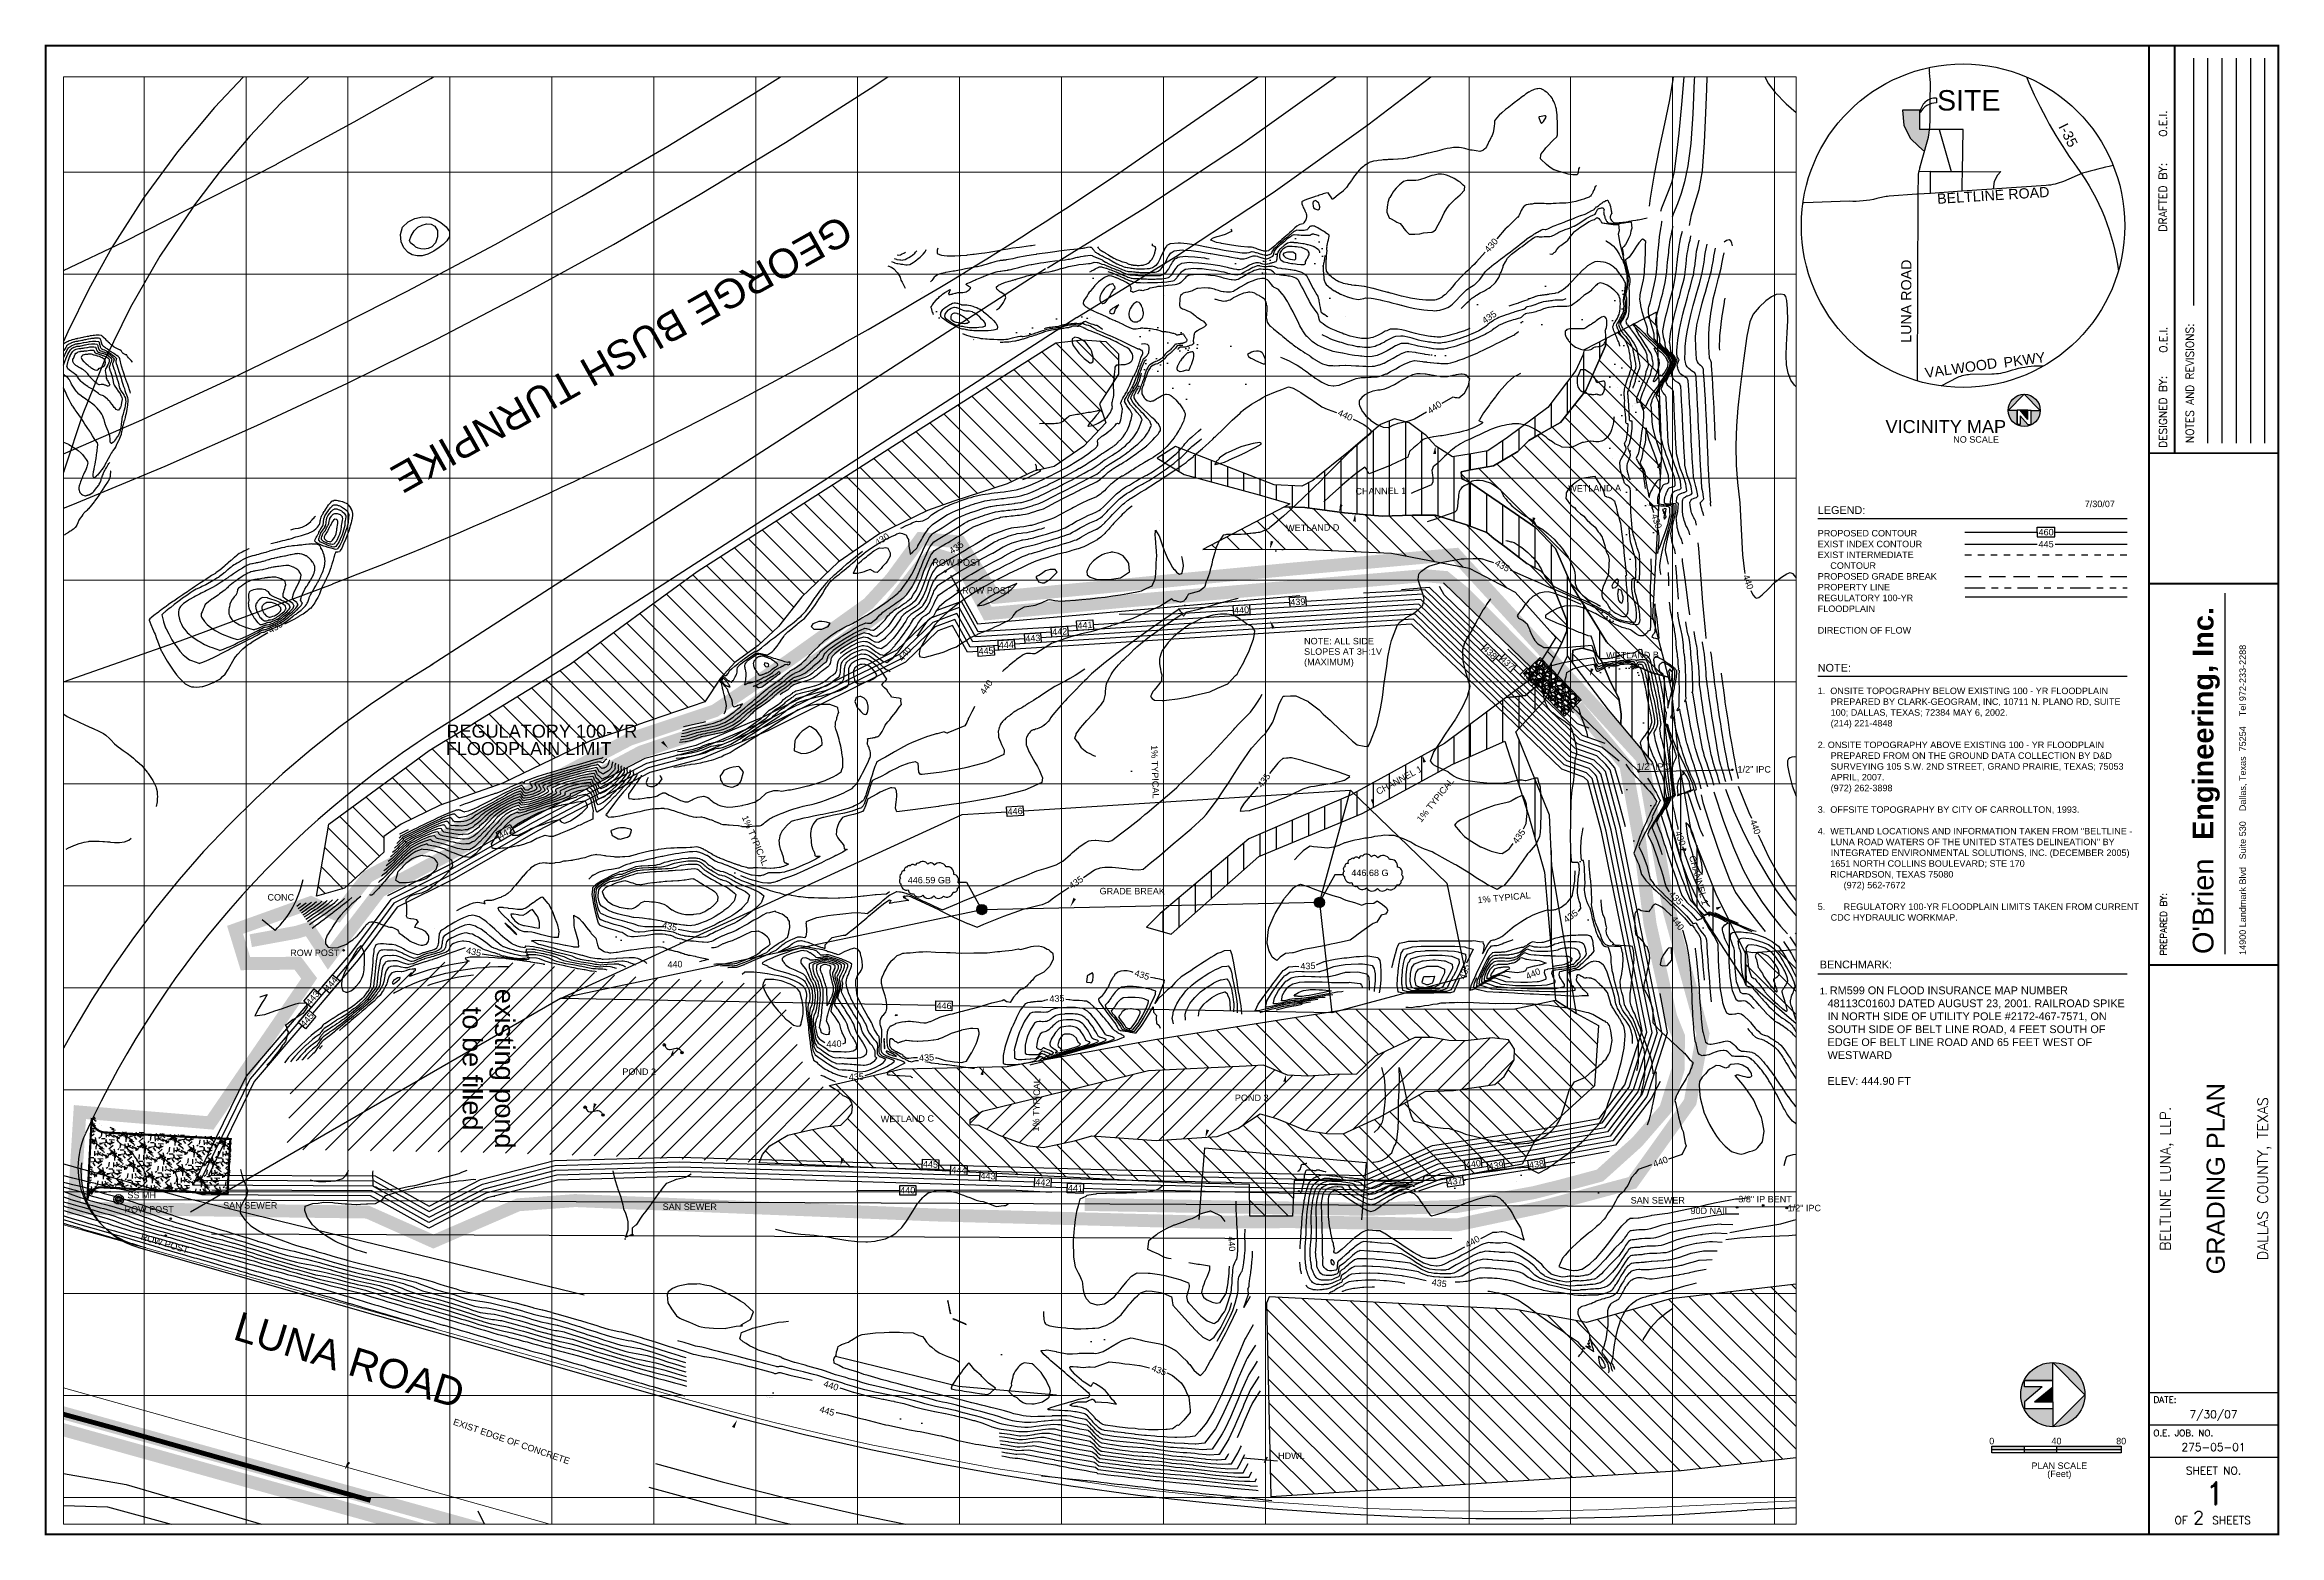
# Paper-space layout 'Layout1' of a CAD drawing. Header units: feet, sheet in inches. Extents: x 1.1 to 35.6, y 0.9 to 23.9.
# The model-space entities are those that its viewports show. They can reach past a viewport. Long polylines and large blocks are cut down to what shows.
import ezdxf
from ezdxf.enums import TextEntityAlignment as Align

# ---------------------------------------------------------------- set-up
doc = ezdxf.new("R2010")
doc.units = ezdxf.units.FT
doc.header["$LTSCALE"] = 0.5
doc.header["$MEASUREMENT"] = 0
for name, pattern in [('ACAD_ISO02W100', [15, 12, -3]), ('DASHED', [0.75, 0.5, -0.25]), ('DASHED2', [0.375, 0.25, -0.125]), ('DIVIDE', [1.25, 0.5, -0.25, 0, -0.25, 0, -0.25]), ('HIDDEN', [0.375, 0.25, -0.125]), ('HIDDEN2', [0.1875, 0.125, -0.0625]), ('PHANTOM2', [1.25, 0.625, -0.125, 0.125, -0.125, 0.125, -0.125])]:
    doc.linetypes.add(name, pattern=pattern)
doc.layers.get('0').update_dxf_attribs({"color": 2, "linetype": 'CONTINUOUS'})
for name, color, linetype in [('EASEMENT', 2, 'DASHED2'), ('EC', 35, 'DIVIDE'), ('GRID', 254, 'HIDDEN'), ('LEGEND', 7, 'CONTINUOUS'), ('LIMITS OF DISTURBANCE', 1, 'HIDDEN'), ('LOGO', 7, 'CONTINUOUS'), ('Luna West$0$Topo', 7, 'CONTINUOUS'), ('PC', 35, 'DIVIDE'), ('PSTEXT', 1, 'CONTINUOUS'), ('road', 3, 'CONTINUOUS'), ('Road Bush Tollway Approximate', 4, 'CONTINUOUS'), ('SILT FENCE', 200, 'CONTINUOUS'), ('TEXT', 2, 'CONTINUOUS'), ('wetlands_formatted', 70, 'CONTINUOUS'), ('X - SWALE', 3, 'DIVIDE'), ('X-GAS', 2, 'GAS_LINE'), ('X-SANITARY', 2, 'CONTINUOUS')]:
    doc.layers.add(name, color=color, linetype=linetype)
doc.layers.add('VPORTS', color=4, linetype='HIDDEN2', plot=False)
doc.layers.get('0').freeze()
doc.styles.add('arial', font='ARIAL.TTF', dxfattribs={"height": 0.1})
doc.styles.add('Bold', font='swissk.ttf', dxfattribs={"height": 0.12})
doc.styles.add('Complex', font='complex.shx', dxfattribs={"height": 0.2})
doc.styles.add('junk3', font='ROMAND.shx')
doc.styles.add('L100', font='simplex_.ttf', dxfattribs={"height": 0.1})
doc.styles.add('L120', font='simplex_.ttf', dxfattribs={"height": 0.12})
doc.styles.add('OUT2', font='swissbo.ttf', dxfattribs={"height": 0.01})
doc.styles.get("Standard").update_dxf_attribs({"font": 'ARIAL.TTF'})
doc.linetypes.add('GAS_LINE', pattern='A,0.5,-0.2,["GAS",Standard,S=0.1,R=0,X=-0.1,Y=-0.05],-0.25', length=0.95)

psp = doc.layouts.get("Layout1")

# ---------------------------------------------------------------- texts
at = {"layer": 'PSTEXT', "color": 1, "style": 'arial'}
psp.add_text('SITE', height=0.3152, dxfattribs=at).set_placement((30.322, 22.898))
at = {"layer": 'PSTEXT'}
for s, height, rotation, style, p in [('O.E.I.', 0.12, 90, 'L120', (33.874, 22.49)), ('DRAFTED BY:', 0.125, 90, 'L120', (33.873, 21.023)), ('O.E.I.', 0.12, 90, 'L120', (33.876, 19.152)), ('NOTES AND REVISIONS:', 0.12, 90, 'L120', (34.287, 17.757)), ('DESIGNED BY:', 0.12, 90, 'L120', (33.873, 17.688)), ('Engineering, Inc.', 0.32, 90, 'OUT2', (34.592, 11.626)), ('1%%% TYPICAL', 0.1, 271.8712, 'arial', (18.174, 13.091)), ('1%%% TYPICAL', 0.1, 51.3357, 'arial', (22.349, 11.892)), ('1%%% TYPICAL', 0.1, 293.0584, 'arial', (11.85, 11.98)), ("O'Brien", 0.32, 90, 'Bold', (34.592, 9.865)), ('1%%% TYPICAL', 0.1, 5.4459, 'arial', (23.225, 10.649)), ('PREPARED BY:', 0.1, 90, 'L100', (33.87, 9.84)), ('ROW POST', 0.1, 343.1407, 'arial', (2.556, 5.457)), ('EXIST EDGE OF CONCRETE', 0.1, 340.9828, 'arial', (7.382, 2.597))]:
    psp.add_text(s, height=height, rotation=rotation, dxfattribs=dict(at, style=style)).set_placement(p)
at = {"layer": 'PSTEXT', "color": 1, "style": 'arial'}
for s, rotation, p in [('I-35', 296.8108, (32.191, 22.651)), ('BELTLINE ROAD', 3.5946, (30.327, 21.455)), ('LUNA ROAD', 89.9001, (29.922, 19.31)), ('VALWOOD', 8.0834, (30.145, 18.764)), ('PKWY', 7.8266, (31.361, 18.924))]:
    psp.add_text(s, height=0.1576, rotation=rotation, dxfattribs=at).set_placement(p)
for s, height, p in [('VICINITY MAP', 0.2, (30.456, 17.915)), ('NO SCALE', 0.1, (30.924, 17.766)), ('0', 0.1, (31.166, 2.291)), ('40', 0.1, (32.166, 2.291)), ('80', 0.1, (33.166, 2.291)), ('PLAN SCALE', 0.1, (32.21, 1.91)), ('(Feet)', 0.1, (32.21, 1.785))]:
    psp.add_text(s, height=height, dxfattribs=at).set_placement(p, align=Align.CENTER)
at = {"layer": 'PSTEXT'}
for s, height, style, p in [('7/30/07', 0.1, 'arial', (32.836, 16.77)), ('7/30/07', 0.12, 'L120', (34.594, 2.693)), ('275-05-01', 0.12, 'L120', (34.594, 2.187)), ('SHEET NO.', 0.12, 'L120', (34.594, 1.825)), ('OF    SHEETS', 0.12, 'L120', (34.579, 1.058))]:
    psp.add_text(s, height=height, dxfattribs=dict(at, style=style)).set_placement(p, align=Align.CENTER)
at = {"layer": 'PSTEXT', "color": 2, "style": 'arial'}
psp.add_text('460', height=0.1, dxfattribs=at).set_placement((32.006, 16.384), align=Align.MIDDLE_CENTER)
at = {"layer": 'PSTEXT', "color": 1, "style": 'arial'}
psp.add_text('445', height=0.1, dxfattribs=at).set_placement((32.006, 16.199), align=Align.MIDDLE_CENTER)
at = {"layer": 'PSTEXT'}
for s, style, p in [('ROW POST', 'arial', (14.796, 15.864)), ('ROW POST', 'arial', (15.257, 15.433)), ('1/2" IPC', 'arial', (25.68, 12.71)), ('1/2" IPC', 'arial', (27.238, 12.669)), ('446.59 GB', 'arial', (14.415, 10.957)), ('446.68 G', 'arial', (21.27, 11.07)), ('CONC', 'arial', (4.522, 10.692)), ('GRADE BREAK', 'arial', (17.38, 10.788)), ('ROW POST', 'arial', (4.873, 9.835)), ('ROW POST', 'arial', (2.313, 5.871)), ('SS MH', 'arial', (2.358, 6.091)), ('SAN SEWER', 'arial', (3.836, 5.932)), ('SAN SEWER', 'arial', (25.586, 6.011)), ('90D NAIL', 'arial', (26.511, 5.849)), ('3/8" IP BENT', 'arial', (27.25, 6.029)), ('1/2" IPC', 'arial', (28.012, 5.891)), ('DATE:', 'L100', (33.663, 2.93)), ('O.E. JOB. NO.', 'L100', (33.663, 2.415)), ('HDWL', 'arial', (20.138, 2.064))]:
    psp.add_text(s, height=0.1, dxfattribs=dict(at, style=style)).set_placement(p)
for s, height, style, p in [('GRADING PLAN', 0.28, 'arial', (34.766, 6.394)), ('DALLAS COUNTY, TEXAS', 0.16, 'Complex', (35.433, 6.394)), ('BELTLINE LUNA, LLP.', 0.16, 'Complex', (33.928, 6.394))]:
    psp.add_text(s, height=height, rotation=90, dxfattribs=dict(at, style=style)).set_placement(p, align=Align.CENTER)
at = {"layer": 'PSTEXT', "char_height": 0.1, "attachment_point": 1, "style": 'arial'}
for s, insert, width in [('{\\H1.2x;LEGEND:}\\P\\PPROPOSED CONTOUR\\PEXIST INDEX CONTOUR\\PEXIST INTERMEDIATE\\P     CONTOUR\\PPROPOSED GRADE BREAK\\PPROPERTY LINE \\PREGULATORY 100-YR\\PFLOODPLAIN\\P\\PDIRECTION OF FLOW ', (28.477, 16.784), 4.4736), ('{\\H1.2x;NOTE:}\\P\\P\\pi-0.2,l0.2;1.  ONSITE TOPOGRAPHY BELOW EXISTING 100 - YR FLOODPLAIN   PREPARED BY CLARK-GEOGRAM, INC, 10711 N. PLANO RD, SUITE 100; DALLAS, TEXAS; 72384 MAY 6, 2002.\\P\\pi0;(214) 221-4848\\P\\pl0;\\P\\pi-0.2,l0.2;2. ONSITE TOPOGRAPHY ABOVE EXISTING 100 - YR FLOODPLAIN PREPARED FROM ON THE GROUND DATA COLLECTION BY D&D SURVEYING 105 S.W. 2ND STREET, GRAND PRAIRIE, TEXAS; 75053 APRIL, 2007.\\P\\pi0;(972) 262-3898\\P\\pl0;\\P\\pi-0.2,l0.2;3.  OFFSITE TOPOGRAPHY BY CITY OF CARROLLTON, 1993.\\P\\P4.  WETLAND LOCATIONS AND INFORMATION TAKEN FROM "BELTLINE - LUNA ROAD WATERS OF THE UNITED STATES DELINEATION" BY INTEGRATED ENVIRONMENTAL SOLUTIONS, INC. (DECEMBER 2005) \\P     1651 NORTH COLLINS BOULEVARD; STE 170\\P     RICHARDSON, TEXAS 75080\\P^I(972) 562-7672\\P\\P5.^IREGULATORY 100-YR FLOODPLAIN LIMITS TAKEN FROM CURRENT CDC HYDRAULIC WORKMAP.', (28.477, 14.348), 4.96522)]:
    psp.add_mtext(s, dxfattribs=dict(at, insert=insert, width=width))
at = {"layer": 'PSTEXT', "insert": (34.993, 9.852), "char_height": 0.1, "width": 5.61, "attachment_point": 1, "rotation": 90, "style": 'arial'}
psp.add_mtext('14900 Landmark Blvd   Suite 530    Dallas, Texas  75254    Tel 972-233-2288', dxfattribs=at)
at = {"layer": 'PSTEXT', "color": 2, "insert": (28.509, 9.764), "char_height": 0.12, "width": 4.73198, "attachment_point": 1, "style": 'arial'}
psp.add_mtext('{\\C1;BENCHMARK:\\P\\P\\pi-0.12,l0.12;\\H0.8333x;1. \\H1.2x;\\C256;RM599 ON FLOOD INSURANCE MAP NUMBER       48113C0160J DATED AUGUST 23, 2001. RAILROAD SPIKE IN NORTH SIDE OF UTILITY POLE #2172-467-7571, ON SOUTH SIDE OF BELT LINE ROAD, 4 FEET SOUTH OF EDGE OF BELT LINE ROAD AND 65 FEET WEST OF WESTWARD\\P\\pi0,l0;\\P\\pl0.12;ELEV: 444.90 FT\\Fsimplex|c0;\\P\\pl0;\\fArial|b0|i0|c0|p34;\\H0.8333x;\\C2; }', dxfattribs=at)
at = {"layer": 'PSTEXT', "style": 'junk3'}
for tag, p, height in [('1', (34.47, 1.359), 0.35), ('2', (34.276, 1.058), 0.2)]:
    psp.add_attdef(tag, p, '1', height=height, dxfattribs=at)

msp = doc.modelspace()

# ---------------------------------------------------------------- texts
at = {"layer": 'EC', "color": 43, "style": 'arial'}
for s, rotation, p in [('440', 19.2219, (2176414.9, 470191.9, 458)), ('440', 19.2219, (2176566.3, 470196.3, 458)), ('430', 19.2219, (2176573.3, 470150, 458)), ('435', 45.6978, (2176610.2, 470147.2, 458)), ('440', 36.2142, (2176625.7, 470148.2, 458)), ('430', 19.2219, (2176377.3, 470135.3, 458)), ('440', 110.4632, (2176773.2, 470137.6, 458)), ('435', 125.3241, (2176621.4, 470082.1, 458)), ('435', 144.7951, (2176572.1, 470050.1, 458)), ('440', 113.7916, (2176657, 470058.9, 458)), ('430', 139.1714, (2176206.8, 470033, 458)), ('435', 124.4875, (2176251.2, 470031.8, 458)), ('435', 60.9798, (2176404.8, 470039.9, 458)), ('440', 118.5146, (2176822.6, 470021.4, 458)), ('435', 159.6792, (2176655.8, 470016.5, 458)), ('440', 124.4875, (2176307, 469997.9, 458)), ('435', 81.6286, (2176848.2, 470000.9, 458)), ('440', 65.1559, (2176311.8, 469942.8, 458)), ('435', 92.8829, (2176652.2, 469919.7, 458)), ('435', 143.168, (2176537.5, 469892.5, 458)), ('440', 4.9827, (2176823.9, 469872.6, 458)), ('435', 69.9492, (2176902, 469827.7, 458)), ('435', 72.6726, (2176657.7, 469817.2, 458)), ('435', 124.6166, (2176600.5, 469776.4, 458)), ('435', 92.8829, (2176672.3, 469764.6, 458)), ('440', 145.6611, (2176479.9, 469720.9, 458)), ('435', 124.8563, (2176393.6, 469702.4, 458)), ('440', 141.4823, (2176459.4, 469670.5, 458)), ('430', 122.8867, (2176388.5, 469656.5, 458)), ('435', 92.8829, (2176720.7, 469640.6, 458)), ('440', 92.8829, (2176700.3, 469626.8, 458)), ('440', 72.6531, (2176911.5, 469625, 458)), ('445', 74.0411, (2176927.2, 469622.5, 458)), ('435', 78.4946, (2176627.7, 469525.2, 458)), ('440', 92.8829, (2176651.2, 469528.5, 458)), ('435', 78.4946, (2176643.4, 469404.1, 458)), ('430', 121.2507, (2176442.8, 469281.5, 458))]:
    msp.add_text(s, height=4, rotation=rotation, dxfattribs=at).set_placement(p, align=Align.MIDDLE_CENTER)
at = {"layer": 'LOGO', "ltscale": 100, "insert": (2176715.7, 469429.3), "char_height": 12, "width": 115.181, "attachment_point": 2}
msp.add_mtext('existing pond to be filled', dxfattribs=at)
at = {"layer": 'PC', "color": 25, "style": 'arial'}
for s, rotation, p in [('435', 46.0288, (2176482, 470069.6, 435)), ('438', 98.4976, (2176774.7, 470061, 438)), ('436', 46.0288, (2176473.6, 470056.5, 436)), ('438', 46.0288, (2176458.5, 470032.2, 438)), ('437', 46.0288, (2176464.9, 470043.1, 437)), ('439', 98.4976, (2176775.5, 470036, 439)), ('440', 98.4976, (2176774.6, 470022, 440)), ('437', 98.4976, (2176785.2, 470010.6, 437)), ('439', 93.3692, (2176427.2, 469913.5, 440)), ('440', 93.3692, (2176432.2, 469878.7, 441)), ('441', 93.6198, (2176441.6, 469781.9, 442)), ('441', 87.6991, (2176789.6, 469776, 441)), ('442', 93.6198, (2176445.6, 469766.3, 443)), ('442', 87.6991, (2176786, 469755.9, 442)), ('443', 93.6198, (2176449.7, 469749.7, 444)), ('444', 93.6198, (2176453.7, 469733.3, 445)), ('446', 93.6198, (2176556.6, 469738.7, 446)), ('445', 93.6198, (2176457.5, 469720.8, 446)), ('443', 87.6991, (2176782, 469722, 443)), ('444', 87.6991, (2176778.4, 469704, 444)), ('446', 88.9326, (2176676.8, 469694.8, 446)), ('445', 87.6991, (2176774.8, 469686.4, 445)), ('440', 90.2025, (2176790.8, 469672.4, 440)), ('442', 119.6074, (2176569.9, 469423.8, 442)), ('444', 139.6206, (2176663.3, 469315.9, 444)), ('443', 139.6206, (2176672, 469304.6, 443)), ('445', 139.6206, (2176685.4, 469301.1, 445))]:
    msp.add_text(s, height=4, rotation=rotation, dxfattribs=at).set_placement(p, align=Align.MIDDLE_CENTER)
at = {"layer": 'TEXT', "color": 7, "lineweight": 0, "style": 'arial'}
for s, rotation, p in [('GEORGE BUSH TURNPIKE', 299.356, (2176274.1, 469495.7, -448)), ('LUNA ROAD', 72.8511, (2176895.7, 469327.3, -896))]:
    msp.add_text(s, height=18, rotation=rotation, dxfattribs=at).set_placement(p, align=Align.MIDDLE_CENTER)

# ---------------------------------------------------------------- blocks, each defined once
blk = doc.blocks.new('AREA')
at = {"layer": 'PSTEXT'}
h = blk.add_hatch(color=256, dxfattribs=at)
h.paths.add_polyline_path([(0.156, -0.061, 1), (0.118, -0.061, 1)])
h.paths.add_polyline_path([(-0.156, 0.061, 1), (-0.118, 0.061, 1)])
for centre in [(-0.137, 0.061), (0.137, -0.061)]:
    blk.add_circle(centre, 0.0187, dxfattribs=at)
blk.add_spline([(-0.137, 0.061), (-0.084, -0.004), (0, 0), (0.084, 0.004), (0.137, -0.061)], degree=3, dxfattribs=at)
blk = doc.blocks.new('Luna West$0$MH')
for radius in [1.5, 0.965, 0.492]:
    blk.add_circle((0, 0), radius)
blk = doc.blocks.new('A$C6C67126D')
at = {"layer": 'LEGEND'}
h = blk.add_hatch(dxfattribs=at)
h.set_pattern_fill('GRAVEL', color=63, scale=13.585354, angle=238.8408, style=0)
h.set_pattern_definition([(106.8536186, (-12207.7329, 16786.8236), (-48.394560393, 156.267179314), [1.827719, -180.94452]), (63.8105186, (-12208.26284, 16788.57283), (-72.72626807, -146.534490655), [3.136423, -310.505822]), (11.3512186, (-12206.8786, 16791.3873), (-198.17283568, -38.93190108), [2.2115325, -218.941993]), (146.1145186, (-12207.04354, 16797.6785), (225.47946481, -152.21138622), [2.856158, -282.759544]), (171.6745186, (-12209.4146, 16799.2709), (174.651766207, -26.224272625), [2.800689, -277.268548]), (236.1145186, (-12212.1858, 16799.67645), (152.21138622, 225.47946481), [2.856158, -282.759544]), (276.5350186, (-12213.7782, 16797.3054), (-24.873307398, 221.423691346), [3.777122, -373.9348055]), (311.0961186, (-12213.3483, 16793.55283), (206.554389092, -236.022748373), [3.565992, -353.033359]), (0.2704186, (-12211.0043, 16790.8655), (207.365074193, 1.622727885), [2.86583, -283.717516]), (54.0772186, (-12208.1385, 16790.879), (-88.94764145, -120.850574024), [3.271788, -160.317538]), (101.2382186, (-12206.21894, 16793.5285), (-43.528063197, 216.827566232), [4.231131, -418.882301]), (17.6549186, (-12214.1188, 16786.2396), (118.95770723, 39.202311584), [1.444137, -142.970142]), (50.3100186, (-12212.7427, 16786.6776), (-114.63184917, -137.07200158), [2.747461, -271.999306]), (103.84082, (-12210.988, 16788.792), (-11.6254403, 7.029302), [1.921254, -17.291329]), (82.039419, (-12209.101, 16788.762), (-11.89560784, -72.18578883), [1.034633, -102.4283355]), (170.642219, (-12208.9577, 16789.7867), (41.9056122, -9.46246537), [1.463183, -71.696187]), (269.804619, (-12210.4014, 16790.0247), (2.16301701, -48.9349038), [2.376472, -76.839072]), (40.405919, (-12210.4095, 16787.648), (-25.6840205, -16.2215899), [1.718425, -41.24224]), (255.2303186, (-12204.8807, 16796.5295), (-35.416787137, -137.34223992), [2.407325, -238.325752]), (309.1870186, (-12205.4944, 16794.2017), (-99.76266267, 123.82400296), [2.019612, -199.941191]), (172.039419, (-12208.0844, 16786.2423), (72.18578883, -11.89560784), [2.069253, -101.393716]), (222.4513186, (-12210.1337, 16786.5289), (105.169237557, 95.166544273), [2.407325, -238.325752]), (218.284819, (-12212.0884, 16800.8877), (58.39733818, 44.06863348), [2.321465, -113.75185]), (173.6159186, (-12213.9107, 16799.44935), (163.026286516, -19.19522817), [1.945124, -192.567537]), (305.642219, (-12219.7801, 16793.1554), (44.06857144, -58.39738527), [2.069253, -101.393716]), (256.1948186, (-12218.5743, 16791.4738), (44.879227453, 179.247860086), [2.277326, -225.454703]), (308.284819, (-12216.3358, 16798.8519), (-44.06863348, 58.39733818), [1.160733, -114.912583]), (340.150719, (-12219.3584, 16793.853), (53.5310384, -16.49179492), [0.692717, -68.579259]), (44.804619, (-12218.7068, 16793.6177), (-32.713317, -27.8470303), [2.800689, -53.213151]), (64.8498186, (-12216.7197, 16795.5913), (-58.667566424, -123.283658535), [2.595482, -256.952331]), (182.530919, (-12211.4477, 16790.6573), (30.28017724, -2.4331441), [1.959307, -47.023378]), (231.9980186, (-12213.40507, 16790.57077), (-142.749056547, -183.573760141), [3.4207105, -338.649757]), (299.7862186, (-12215.5112, 16787.8753), (-53.2608621, 95.70684746), [1.398694, -138.47108]), (328.84082, (-12214.816, 16786.661), (18.654736, 4.596137), [0.815121, -12.770232]), (359.0972186, (-12216.2303, 16795.613), (-109.495247943, 2.703427916), [1.887332, -186.846432]), (286.8536186, (-12214.3432, 16795.5832), (48.394560393, -156.267179314), [3.655438, -179.1168005]), (238.84082, (-12213.283, 16792.085), (4.596137, -18.654736), [3.532192, -10.053162]), (204.1456186, (-12215.111, 16789.0622), (151.671113206, 67.049141452), [2.148035, -212.655262]), (132.895419, (-12217.0711, 16788.1835), (-39.47244918, 39.74263501), [1.978055, -96.924814]), (86.4868186, (-12218.4175, 16789.6326), (17.302208418, 291.176298793), [3.220612, -318.841102]), (54.2669186, (-12218.22016, 16792.8472), (103.006276102, 144.101419846), [3.407193, -337.311749])])
edge = h.paths.add_edge_path()
edge.add_line((-0.9, 4.3), (49.9, 1.6))
edge.add_arc((50.4, 10.1), 8.49, 176.9869, 266.9479, ccw=False)
edge.add_line((41.9, 10.5), (46.1, 88.2))
edge.add_line((46.1, 88.2), (12.1, 90))
edge.add_line((12.1, 90), (8, 12.3))
edge.add_arc((-0.5, 12.8), 8.49, 266.9479, 356.9869, ccw=False)
at = {"layer": 'LEGEND', "color": 63, "const_width": 1.36}
blk.add_lwpolyline([(0, 3.4), (50.9, 0.7, -0.414014), (42.9, 9.6), (47, 87.3), (13.1, 89.1), (9, 11.4, -0.414413)], format="xyb", close=True, dxfattribs=at)

# ---------------------------------------------------------------- hatches: boundary and pattern name
at = {"layer": 'LEGEND', "linetype": 'ACAD_ISO02W100'}
h = msp.add_hatch(dxfattribs=at)
h.set_pattern_fill('GRAVEL', color=4, scale=19.197486, angle=43.9159, style=0)
h.set_pattern_definition([(271.92866, (2176377.91676, 469559.2154), (2.7617908, -69.29548787), [0.774826, -76.7079]), (228.88556, (2176377.94284, 469558.441), (45.79012348, 52.08413497), [1.329626, -131.63289]), (176.42626, (2176377.06852, 469557.43927), (85.42807125, -5.689851), [0.937536, -92.81619]), (311.18956, (2176376.44918, 469554.84418), (-75.74369477, 86.96911299), [1.21081, -119.870396]), (336.74956, (2176377.24656, 469553.933), (-68.67909511, 29.81154947), [1.187297, -117.542596]), (41.18956, (2176378.33743, 469553.46432), (-86.96911297, -75.74369475), [1.21081, -119.870396]), (81.61006, (2176379.24861, 469554.2617), (-13.98729747, -93.41730489), [1.601237, -158.52237]), (116.17116, (2176379.48225, 469555.8458), (-58.840505355, 119.234326515), [1.511733, -149.66161]), (165.34546, (2176378.8155, 469557.20255), (-85.11987894, 21.97641545), [1.214913, -120.27651]), (219.15226, (2176377.6401, 469557.5099), (49.63056937, 39.79213487), [1.38701, -67.963495]), (266.31326, (2176376.56451, 469556.63418), (-5.843945296, -93.571417126), [1.793706, -177.576985]), (182.72996, (2176380.59636, 469558.75737), (-53.00879986, -3.0700115), [0.612214, -60.609404]), (215.38506, (2176379.98484, 469558.7282), (61.92269462, 43.63257116), [1.164733, -115.308803]), (268.9159, (2176379.0353, 469558.0538), (3.99462, -4.148727), [0.81448, -7.33032]), (247.11446, (2176378.2655, 469558.272), (12.7543802, 28.2705558), [0.43861, -43.422496]), (335.71726, (2176378.0949, 469557.8679), (-16.1325865, 8.4515575), [0.62029, -30.3942]), (74.87966, (2176378.6603, 469557.6128), (4.4569178, 20.2813135), [1.00746, -32.574427]), (205.48096, (2176378.9231, 469558.5854), (12.292066, 3.840523), [0.72849, -17.483844]), (60.30536, (2176375.68866, 469555.551), (29.50343164, 52.39235588), [1.02054, -101.033556]), (114.26206, (2176376.1942, 469556.43753), (27.3459481, -61.61444951), [0.856175, -84.76117]), (337.11446, (2176378.1242, 469559.4151), (-28.2705558, 12.7543802), [0.87722, -42.98389]), (27.52636, (2176378.93237, 469559.07398), (-53.47109413, -27.5000641), [1.02054, -101.033556]), (23.35986, (2176378.1653, 469552.9788), (-28.7328588, -11.6756738), [0.98414, -48.22288]), (338.69096, (2176379.0688, 469553.369), (-64.6844295, 25.66292394), [0.824597, -81.635253]), (110.71726, (2176382.1603, 469555.30635), (-11.6756433, 28.7328713), [0.87722, -42.98389]), (61.26986, (2176381.84998, 469556.12684), (-37.95497974, -68.52494835), [0.96543, -95.577126]), (113.35986, (2176380.1274, 469553.349), (11.6756738, -28.7328588), [0.49207, -48.71495]), (145.22576, (2176381.9114, 469555.0667), (-20.127199, 12.600294), [0.293664, -29.07284]), (209.87966, (2176381.6702, 469555.2342), (16.4407908, 7.8351452), [1.1873, -22.55868]), (229.92486, (2176380.6407, 469554.64267), (37.49263533, 44.09492277), [1.100304, -108.92993]), (347.60596, (2176379.0198, 469557.2394), (-12.1379694, 4.3028235), [0.83061, -19.934645]), (37.07306, (2176379.8311, 469557.06114), (78.51760096, 59.61105559), [1.450144, -143.563962]), (104.86126, (2176380.9881, 469557.93533), (11.3674408, -45.01955983), [0.59295, -58.702115]), (133.9159, (2176380.836, 469558.5084), (-8.143345, 0.154105), [0.345555, -5.41369]), (164.17226, (2176380.43787, 469554.68724), (44.55723096, -13.06262777), [0.8001, -79.2099]), (91.92866, (2176379.6681, 469554.90546), (-2.7617908, 69.29548787), [1.54965, -75.933076]), (43.9159, (2176379.616, 469556.454), (0.154105, 8.143345), [1.497404, -4.26184]), (9.22066, (2176380.69462, 469557.49284), (-69.4496052, -10.90506492), [0.91062, -90.15105]), (297.97046, (2176381.5935, 469557.63876), (11.8297561, -20.5895217), [0.83856, -41.089385]), (251.56186, (2176381.98677, 469556.89815), (-38.87953272, -117.38505133), [1.365316, -135.16647]), (219.34196, (2176381.55495, 469555.60292), (-57.92803157, -47.78136), [1.444413, -142.99674])])
h.paths.add_polyline_path([(2176471.4, 470053), (2176497.8, 470078.3), (2176487.8, 470088.7), (2176461.5, 470063.3)])
at = {"layer": 'wetlands_formatted', "ltscale": 200}
h = msp.add_hatch(dxfattribs=at)
h.set_pattern_fill('ANSI31', color=5, scale=80, style=0)
h.paths.add_polyline_path([(2176661.1, 470190.7), (2176728.4, 470268.2), (2176639, 470268.5), (2176644.1, 470194.8), (2176643.3, 470189.9)])
h = msp.add_hatch(dxfattribs=at)
h.set_pattern_fill('ANSI31', color=5, scale=80, style=0)
h.paths.add_polyline_path([(2176860.6, 469894.1), (2176980, 469896.7), (2176964.1, 470150.4), (2176950.7, 470267.8), (2176843.3, 470268.2), (2176858, 470143.8), (2176872.6, 470092), (2176864.6, 470048.3), (2176856.7, 469895.7)])
at = {"layer": 'wetlands_formatted'}
h = msp.add_hatch(dxfattribs=at)
h.set_pattern_fill('ANSI31', color=5, scale=80, angle=315, style=0)
h.paths.add_polyline_path([(2176373.7, 469998.5), (2176379.6, 470017.8), (2176384.4, 470030.3), (2176388, 470034.7), (2176393.7, 470042.2), (2176403.5, 470055), (2176408, 470063.5), (2176414.6, 470070.1), (2176438.7, 470079.8), (2176445.2, 470079.7), (2176452.5, 470076.7), (2176464.5, 470070.4), (2176471.7, 470066.5), (2176479.6, 470060.5), (2176485.1, 470054.3), (2176485.6, 470049.3), (2176486.3, 470042.2), (2176514.7, 470004.1), (2176546.6, 469946), (2176573.6, 469883.2), (2176619.7, 469828.4), (2176628.2, 469819.9), (2176632.5, 469835.1), (2176584.6, 469889.3), (2176558, 469953.3), (2176527.6, 470009.2), (2176513.2, 470041.4), (2176559.1, 470056.1), (2176594.3, 470066), (2176673.3, 470072.8), (2176681.5, 470085.7), (2176590.4, 470070.4), (2176559.1, 470069.1), (2176507.6, 470048.3), (2176488.2, 470065.9), (2176460.8, 470080.1), (2176465, 470083.3), (2176460.5, 470083.3), (2176457, 470083.4), (2176455.9, 470089.3), (2176457.7, 470096.3), (2176463.7, 470101.2), (2176477.2, 470106.9), (2176486.7, 470111.8), (2176496.7, 470113.3), (2176503.2, 470113.2), (2176526.2, 470132.6), (2176571.3, 470146), (2176612, 470157.5), (2176659.8, 470188.5), (2176663.8, 470190.6), (2176645, 470190.4), (2176607.9, 470172.1), (2176569.8, 470156.9), (2176527.3, 470149.4), (2176481.1, 470144.4), (2176473.7, 470142.5), (2176470.8, 470131.6), (2176463.6, 470116.5), (2176452, 470104.3), (2176437.5, 470095.4), (2176416.8, 470082.7), (2176394.3, 470072.7), (2176381.3, 470060.3), (2176365.7, 470037.9), (2176353.5, 470019.9), (2176351.1, 470014.9), (2176346.9, 470014.4), (2176345.6, 470020.3), (2176343.1, 470034.4), (2176334.2, 470049.4), (2176327.5, 470056.3), (2176323.2, 470063.7), (2176316.3, 470075.8), (2176296.6, 470091.6), (2176283.4, 470097.3), (2176268.9, 470103.7), (2176264.4, 470104), (2176271.5, 470090.5), (2176274.8, 470089.6), (2176284.3, 470085.3), (2176307.1, 470068), (2176325.6, 470043), (2176333.9, 470030.9), (2176335.8, 470020.7), (2176337.5, 470009), (2176331, 469998.7), (2176324.1, 469992.5), (2176323.3, 469991.4), (2176316.5, 469982.4), (2176314, 469973.2), (2176317.5, 469964.5), (2176334.5, 469944.8), (2176352.2, 469922.8), (2176355.7, 469915.9), (2176354.9, 469898.9), (2176331.1, 469837.8), (2176338.3, 469826.6), (2176348.5, 469843.3), (2176361, 469889.5), (2176366.7, 469908.5), (2176368.4, 469905.3), (2176368.9, 469917.8), (2176372.1, 469942.4), (2176374.2, 469965.6), (2176373.6, 469984.4)])
h = msp.add_hatch(dxfattribs=at)
h.set_pattern_fill('ANSI31', color=5, scale=80, style=0)
h.paths.add_polyline_path([(2176463.6, 470116.5), (2176470.8, 470131.6), (2176473.7, 470142.5), (2176436.6, 470133), (2176335.5, 470138.5), (2176248.1, 470135.1), (2176264.4, 470104), (2176268.9, 470103.7), (2176283.4, 470097.3), (2176296.6, 470091.6), (2176316.3, 470075.8), (2176323.2, 470063.7), (2176327.5, 470056.3), (2176334.2, 470049.4), (2176343.1, 470034.4), (2176345.6, 470020.3), (2176346.9, 470014.4), (2176351.1, 470014.9), (2176353.5, 470019.9), (2176365.7, 470037.9), (2176381.3, 470060.3), (2176394.3, 470072.7), (2176416.8, 470082.7), (2176437.5, 470095.4), (2176452, 470104.3)])
h = msp.add_hatch(dxfattribs=at)
h.set_pattern_fill('ANSI31', color=5, scale=80, style=0)
h.paths.add_polyline_path([(2176494, 470105.4), (2176503.2, 470113.2), (2176496.7, 470113.3), (2176486.7, 470111.8), (2176477.2, 470106.9), (2176463.7, 470101.2), (2176457.7, 470096.3), (2176455.9, 470089.3), (2176457, 470083.4), (2176460.5, 470083.3), (2176465, 470083.3)])
h = msp.add_hatch(dxfattribs=at)
h.set_pattern_fill('ANSI31', color=5, scale=80, style=0)
h.paths.add_polyline_path([(2176786.2, 469839.1), (2176787.2, 469883.7), (2176806.9, 469883.8), (2176806.9, 469910.1), (2176784.7, 469911.2), (2176784.8, 470000), (2176774.7, 470052.2), (2176759.5, 470060.3), (2176726.2, 470096.9), (2176689.1, 470099.4), (2176681.6, 470085.8), (2176681.5, 470085.7), (2176673.4, 470073), (2176673.3, 470072.8), (2176678.7, 470047.7), (2176678.9, 469944.1), (2176684.9, 469906.1), (2176697.6, 469825.1), (2176714.4, 469733.9), (2176715.8, 469668.9), (2176726.1, 469624.1), (2176726.4, 469624.3), (2176728.2, 469627), (2176729.6, 469629.3), (2176732.4, 469632.5), (2176733, 469634.1), (2176734.8, 469636.5), (2176736.9, 469637.8), (2176739, 469638.3), (2176743, 469637.8), (2176746.1, 469635.6), (2176750.7, 469631), (2176751.7, 469621.3), (2176753.8, 469610.6), (2176756.7, 469598.3), (2176763.3, 469587.1), (2176768.8, 469582.7), (2176773.8, 469580.5), (2176775.8, 469625.3), (2176779.3, 469702.7)])
h.paths.add_polyline_path([(2176757.2, 469786.1), (2176760.3, 469775.5), (2176764.5, 469756), (2176763.1, 469746.3), (2176756.8, 469728.9), (2176750.6, 469716.4), (2176750.1, 469710.7), (2176747.3, 469710.8), (2176742.1, 469718.6), (2176717, 469821.1), (2176714.1, 469881.6), (2176713.5, 469892.2), (2176719.7, 469907.1), (2176720.3, 469919.7), (2176719.3, 469936.4), (2176719.1, 469949.8), (2176707.9, 469961.3), (2176696.4, 469985.8), (2176696.5, 469996.7), (2176698.3, 470006.8), (2176698.4, 470017), (2176696.6, 470033.6), (2176697.9, 470043.8), (2176703.7, 470047.4), (2176710.2, 470047.3), (2176720.6, 470041), (2176725.4, 470035.3), (2176729.2, 470009.7), (2176729.8, 469992.2), (2176745.6, 469964), (2176755.9, 469941.6), (2176755.8, 469931.4), (2176753.6, 469918.1), (2176746.4, 469900.3), (2176743.5, 469890.2), (2176752.6, 469876.3), (2176757.7, 469863.6), (2176760.1, 469825.9)], flags=16)
h = msp.add_hatch(dxfattribs=at)
h.set_pattern_fill('ANSI31', color=5, scale=80, style=0)
h.paths.add_polyline_path([(2176421.3, 470047.8), (2176449.3, 470073), (2176475.8, 470056.3), (2176486.3, 470042.2), (2176485.6, 470049.3), (2176485.1, 470054.3), (2176479.6, 470060.5), (2176471.7, 470066.5), (2176464.5, 470070.4), (2176452.5, 470076.7), (2176445.2, 470079.7), (2176438.7, 470079.8), (2176414.6, 470070.1), (2176408, 470063.5), (2176403.5, 470055), (2176393.7, 470042.2), (2176388, 470034.7), (2176384.4, 470030.3), (2176379.6, 470017.8), (2176373.7, 469998.5), (2176373.6, 469984.4), (2176374.2, 469965.6), (2176372.1, 469942.4), (2176368.9, 469917.8), (2176368.4, 469905.3), (2176394.9, 469854.7), (2176394.6, 469915.4), (2176397.1, 469971.4), (2176406.3, 470019.3)])
h = msp.add_hatch(dxfattribs=at)
h.set_pattern_fill('ANSI31', color=5, scale=80, angle=90, style=0)
h.paths.add_polyline_path([(2176710.2, 470047.3), (2176703.7, 470047.4), (2176697.9, 470043.8), (2176696.6, 470033.6), (2176698.4, 470017), (2176698.3, 470006.8), (2176696.5, 469996.7), (2176696.4, 469985.8), (2176707.9, 469961.3), (2176719.1, 469949.8), (2176719.3, 469936.4), (2176720.3, 469919.7), (2176719.7, 469907.1), (2176713.5, 469892.2), (2176714.1, 469881.6), (2176717, 469821.1), (2176742.1, 469718.6), (2176747.3, 469710.8), (2176750.1, 469710.7), (2176750.6, 469716.4), (2176756.8, 469728.9), (2176763.1, 469746.3), (2176764.5, 469756), (2176760.3, 469775.5), (2176757.2, 469786.1), (2176760.1, 469825.9), (2176757.7, 469863.6), (2176752.6, 469876.3), (2176743.5, 469890.2), (2176746.4, 469900.3), (2176753.6, 469918.1), (2176755.8, 469931.4), (2176755.9, 469941.6), (2176745.6, 469964), (2176729.8, 469992.2), (2176729.2, 470009.7), (2176725.4, 470035.3), (2176720.6, 470041)])
at = {"layer": 'wetlands_formatted', "ltscale": 200}
h = msp.add_hatch(dxfattribs=at)
h.set_pattern_fill('ANSI31', color=5, scale=80, style=0)
h.paths.add_polyline_path([(2176609, 469306.9), (2176564.5, 469314.6), (2176519, 469376.6), (2176465.7, 469463.7), (2176408.5, 469542.2), (2176331, 469663.2), (2176267.1, 469763.9), (2176265.2, 469780.3), (2176266.2, 469794.9), (2176273.9, 469802.6), (2176286.5, 469802.6), (2176304.9, 469791), (2176316.5, 469794.9), (2176331, 469781.3), (2176343.6, 469762.9), (2176346.5, 469750.3), (2176354.3, 469733.9), (2176365, 469700.9), (2176370.8, 469684.5), (2176385.3, 469654.5), (2176402.7, 469629.3), (2176424, 469607), (2176442.4, 469592.5), (2176454.1, 469579.9), (2176464.7, 469565.4), (2176474.4, 469556.7), (2176488.9, 469547), (2176500.5, 469513.1), (2176513.1, 469476.3), (2176539.3, 469422.1), (2176552.9, 469383.4), (2176564.5, 469359.2), (2176572.2, 469348.5), (2176581.9, 469348.5), (2176604.2, 469324.3)])
at = {"layer": 'wetlands_formatted'}
h = msp.add_hatch(dxfattribs=at)
h.set_pattern_fill('ANSI31', color=5, scale=80, angle=90, style=0)
h.paths.add_polyline_path([(2176770, 469494.3), (2176773.8, 469580.5), (2176768.8, 469582.7), (2176763.3, 469587.1), (2176756.7, 469598.3), (2176753.8, 469610.6), (2176751.7, 469621.3), (2176750.7, 469631), (2176746.1, 469635.6), (2176743, 469637.8), (2176739, 469638.3), (2176736.9, 469637.8), (2176734.8, 469636.5), (2176733, 469634.1), (2176732.4, 469632.5), (2176729.6, 469629.3), (2176728.2, 469627), (2176726.1, 469624), (2176728, 469615.7), (2176718, 469609.4), (2176664.3, 469592.4), (2176661.3, 469551.3), (2176658.6, 469495.5), (2176650.3, 469438.2), (2176649.7, 469378.9), (2176666.9, 469344.1), (2176694.8, 469313), (2176718.9, 469291.4), (2176765.6, 469288.6), (2176767.3, 469403.2)])

# ---------------------------------------------------------------- linework, layer by layer
at = {"layer": 'EASEMENT', "color": 252}
for points in [[(2176410.8, 469698.7), (2176440.7, 469715.5), (2176415.5, 470003.5), (2176532.1, 470124.2), (2176531, 470182)], [(2176808.9, 469852.6), (2176764.7, 469856.1), (2176773.6, 469955.7), (2176809.1, 469952.9)], [(2176808.2, 469278), (2176911.8, 469703.7), (2176917.2, 469764.4)], [(2176653.1, 468736.7), (2176714.6, 468937.1), (2176795.6, 469226), (2176808.2, 469278)]]:
    msp.add_lwpolyline(points, dxfattribs=at)
at = {"layer": 'EC', "color": 43, "flags": 128}
for points, elevation in [([(2176510.5, 469532.3), (2176510.1, 469534.6), (2176510, 469535.5), (2176510, 469535.7), (2176509.4, 469537.4), (2176508.9, 469538.9), (2176508.9, 469538.9), (2176508.1, 469541.5), (2176508, 469541.8), (2176507.5, 469544.3), (2176507.4, 469544.7), (2176506.9, 469547.2), (2176506.8, 469547.5), (2176506.3, 469550.1), (2176506.3, 469550.3), (2176505.7, 469552.9), (2176505.6, 469553.2), (2176505, 469555.7), (2176504.8, 469556.1), (2176504.1, 469558.3), (2176503.9, 469558.9), (2176501.6, 469563.5), (2176501.3, 469564.1), (2176501.2, 469564.3), (2176500.7, 469564.9), (2176497.8, 469568.4), (2176497.4, 469568.9), (2176496.1, 469570.3), (2176495.5, 469571.1), (2176494.3, 469572.6), (2176493.6, 469573.5), (2176492.5, 469574.9), (2176491.7, 469576), (2176490.7, 469577.2), (2176489.8, 469578.4), (2176489, 469579.6), (2176487.9, 469580.9), (2176487.2, 469581.9), (2176486, 469583.3), (2176485.4, 469584), (2176484.1, 469585.6), (2176483.2, 469586.5), (2176482.9, 469586.8), (2176482.2, 469587.7), (2176481.9, 469588.1), (2176481.2, 469588.9), (2176480.8, 469589.4), (2176480.3, 469590.1), (2176479.8, 469590.8), (2176479.3, 469591.4), (2176478.8, 469592.2), (2176478.5, 469592.6), (2176477.8, 469593.7), (2176477.6, 469593.9), (2176476.8, 469595.2), (2176476.8, 469595.2), (2176476.7, 469595.2), (2176476, 469596.1), (2176475.9, 469596.3), (2176475.3, 469596.9), (2176475, 469597.3), (2176474.5, 469597.7), (2176474.1, 469598.3), (2176473.8, 469598.6), (2176473.3, 469599.3), (2176473.1, 469599.5), (2176472.6, 469600.3), (2176472.5, 469600.4), (2176471.9, 469601.4), (2176471.9, 469601.4), (2176471.9, 469601.4), (2176471.4, 469602.3), (2176471.3, 469602.4), (2176470, 469605.4), (2176469.8, 469605.7), (2176468.8, 469607.2), (2176468.7, 469607.3), (2176467.6, 469608.8), (2176467.6, 469608.8), (2176467.3, 469609.1), (2176466.3, 469610.3), (2176466.3, 469610.4), (2176465, 469611.7), (2176465, 469611.8), (2176463.7, 469613.1), (2176463.7, 469613.2), (2176462.4, 469614.5), (2176462.3, 469614.6), (2176461.1, 469615.9), (2176461, 469616.1), (2176459.8, 469617.3), (2176459.7, 469617.4), (2176458.4, 469618.1), (2176458.1, 469618.3), (2176455.5, 469621.3), (2176455.4, 469621.3), (2176454.8, 469622.2), (2176452.9, 469624.7), (2176452.8, 469624.9), (2176450.4, 469628.4), (2176450.4, 469628.5), (2176449, 469630.7), (2176448.1, 469632.1), (2176448, 469632.2), (2176445.9, 469635.7), (2176445.7, 469636.1), (2176443.7, 469639.3), (2176443.3, 469640), (2176441.7, 469642.9), (2176441.1, 469644.3), (2176440.1, 469646.4), (2176440.3, 469647.5), (2176440.3, 469648.9), (2176440.4, 469649.5), (2176439.4, 469650.9), (2176437.5, 469653.2), (2176435.3, 469655.1), (2176434.6, 469656.1), (2176433.6, 469657), (2176432.8, 469658.2), (2176431.9, 469659.3), (2176431.1, 469660.6), (2176430.3, 469661.7), (2176429.5, 469662.9), (2176428.6, 469664.2), (2176427.8, 469665.3), (2176427, 469666.5), (2176426.2, 469667.6), (2176425.3, 469668.8), (2176424.5, 469669.9), (2176423.6, 469670.8), (2176422.6, 469671.9), (2176420.5, 469673.3), (2176418, 469675.1), (2176417.1, 469675.6), (2176412.9, 469677.6), (2176412.6, 469677.7), (2176407.6, 469679.8), (2176407.5, 469679.8), (2176405.1, 469680.8), (2176402.3, 469681.9), (2176402.2, 469682), (2176397.3, 469684.1), (2176396.9, 469684.2), (2176393, 469686.2), (2176392, 469687), (2176390.1, 469688.5), (2176387.9, 469692.2), (2176386, 469695.3), (2176384, 469698.8), (2176381.8, 469702.1), (2176379.9, 469705.1), (2176379.1, 469706.4), (2176378.5, 469707.4), (2176377.7, 469709), (2176377.2, 469710), (2176376.5, 469711.7), (2176376.1, 469712.8), (2176375.5, 469714.5), (2176375, 469715.8), (2176374.5, 469717.3), (2176374, 469718.8), (2176373.5, 469720.2), (2176373, 469721.8), (2176372.5, 469723.1), (2176372.1, 469724.6), (2176371.6, 469726.6), (2176371.3, 469728.2), (2176371, 469730.4), (2176370.9, 469731.9), (2176370.6, 469734.3), (2176370.5, 469735.5), (2176370.2, 469738.2), (2176370.1, 469739.2), (2176369.7, 469742.1), (2176369.6, 469742.8), (2176368.9, 469745.7), (2176368.7, 469746.4), (2176367.8, 469749.3), (2176367.5, 469750.2), (2176366.6, 469753), (2176366.2, 469754.1), (2176365.1, 469756.3), (2176364.1, 469758.3), (2176362.6, 469761), (2176361.5, 469763.4), (2176360.3, 469765.7), (2176358.9, 469768.5), (2176357.9, 469770.5), (2176356.3, 469773.6), (2176355.5, 469775.3), (2176353.6, 469778.7), (2176353, 469780), (2176351, 469783.8), (2176350.6, 469784.7), (2176348.4, 469788.9), (2176348.2, 469789.2), (2176346.6, 469791.4), (2176345.9, 469792.1), (2176344.4, 469793.9), (2176343.5, 469794.9), (2176342.9, 469795.9), (2176342.5, 469796.4), (2176341.7, 469797.8), (2176341.6, 469797.9), (2176340.9, 469799), (2176340.6, 469799.5), (2176340.6, 469799.6), (2176339.7, 469801), (2176339.4, 469801.4), (2176338.7, 469802.5), (2176338.3, 469803.2), (2176337.7, 469804.1), (2176337.1, 469805), (2176336.7, 469805.6), (2176335.9, 469806.8), (2176334.5, 469808.6), (2176334, 469809.4), (2176333.7, 469809.6), (2176331.9, 469811.9), (2176330.8, 469813.1), (2176329.7, 469814.5), (2176327.7, 469816.7), (2176327.4, 469817), (2176326.9, 469817.5), (2176325.6, 469818.7), (2176324.7, 469819.4), (2176323.8, 469820), (2176322.8, 469820.7), (2176322, 469821.2), (2176321.2, 469821.6), (2176320.1, 469822.1), (2176319.1, 469822.6), (2176318.1, 469823.1), (2176316.1, 469822.3), (2176315.8, 469822.2), (2176313.6, 469820.4), (2176312.3, 469819.2), (2176311.3, 469818.3), (2176310.1, 469817.1), (2176309, 469816), (2176308.1, 469815.2), (2176306.7, 469813.8), (2176304.4, 469811.9), (2176304.3, 469811.8), (2176301.8, 469810.4), (2176301.7, 469810.3), (2176301.6, 469810.3), (2176300.5, 469810.4), (2176299.3, 469811), (2176299.2, 469811), (2176299, 469811.1), (2176297.8, 469811.8), (2176297.4, 469812), (2176296.3, 469812.6), (2176295.5, 469813.1), (2176294.9, 469813.5), (2176293.7, 469814.3), (2176293.7, 469814.3), (2176293.5, 469814.4), (2176293.5, 469814.4), (2176293.2, 469814.4), (2176293.2, 469814.4), (2176293, 469814.5), (2176293, 469814.5), (2176293, 469814.5), (2176291.8, 469815.1), (2176291.4, 469815.3), (2176290.5, 469815.6), (2176290, 469815.8), (2176289, 469816), (2176288.7, 469816.1), (2176287.3, 469816.5), (2176286.7, 469816.6), (2176285.7, 469817), (2176284.5, 469817.4), (2176284.1, 469817.5), (2176283.2, 469817.8), (2176282.6, 469818.1), (2176282.2, 469818.2), (2176281.1, 469818.7), (2176280, 469819.4), (2176279.8, 469819.5), (2176279.8, 469819.5), (2176279, 469820.2), (2176278.6, 469820.7), (2176278.3, 469821), (2176278, 469821.4), (2176277.7, 469821.9), (2176277.4, 469822.3), (2176277, 469822.8), (2176276.7, 469823.3), (2176276.4, 469823.7), (2176276.2, 469824.1), (2176275.8, 469824.6), (2176275.4, 469825.1), (2176275.2, 469825.5), (2176275, 469825.8), (2176274.5, 469826.3), (2176273.9, 469827), (2176273.9, 469827.1), (2176273.9, 469827.2), (2176273.2, 469827.8), (2176273, 469827.9), (2176272.5, 469828.4), (2176272.2, 469828.7), (2176271.8, 469829.1), (2176271.4, 469829.4), (2176271, 469829.8), (2176270.6, 469830.2), (2176270.3, 469830.4), (2176269.8, 469830.9), (2176269.5, 469831.1), (2176268.9, 469831.6), (2176268.7, 469831.8), (2176268.1, 469832.3), (2176267.9, 469832.4), (2176267.2, 469833.1), (2176267.2, 469833.1), (2176266, 469833.9), (2176265.7, 469834.4), (2176265.7, 469834.4), (2176265.7, 469834.4), (2176265.6, 469834.5), (2176265.2, 469834.7), (2176264.9, 469834.7), (2176264.9, 469834.5), (2176264.8, 469834.4), (2176264.8, 469834.3), (2176264.2, 469834), (2176264, 469833.9), (2176263.8, 469833.5), (2176263.5, 469832.8), (2176263.5, 469832), (2176263.3, 469831.6), (2176263.3, 469831.4), (2176263.2, 469831.1), (2176263.1, 469830.9), (2176263, 469830.8), (2176262.9, 469830.3), (2176262.8, 469830.1), (2176262.6, 469829.7), (2176262.5, 469829.3), (2176262.5, 469829.2), (2176262.4, 469829), (2176262.3, 469828.7), (2176262.3, 469828.5), (2176262.2, 469828.2), (2176262.1, 469827.7), (2176262.2, 469827.7), (2176262.1, 469827.6), (2176262.1, 469827), (2176262, 469826.7), (2176261.8, 469825.4), (2176261.7, 469824.6), (2176261.8, 469823.8), (2176261.9, 469822.6), (2176262, 469822.2), (2176262, 469822), (2176262.2, 469820.7), (2176262.5, 469819.3), (2176262.5, 469819.1), (2176262.6, 469819), (2176262.9, 469817.6), (2176263.1, 469816.1), (2176263.1, 469816.1), (2176263.2, 469816), (2176263.3, 469814.5), (2176263.3, 469813.5), (2176263.3, 469812.9), (2176262.7, 469810.2), (2176262.4, 469808.8), (2176262.1, 469808.2), (2176260.7, 469804.6), (2176260.4, 469803.9), (2176258.8, 469800.7), (2176258.6, 469800.3), (2176258.5, 469800.2), (2176256.7, 469797.9), (2176256.1, 469796.9), (2176255.8, 469796.5), (2176255.1, 469794.7), (2176255, 469794.3), (2176254.4, 469792.3), (2176254.2, 469791.7), (2176253.6, 469789.8), (2176253.4, 469788.9), (2176252.8, 469787.3), (2176252.5, 469786.8), (2176251.7, 469785.3), (2176251.7, 469785.3), (2176251.7, 469785), (2176251.9, 469784.4), (2176251.9, 469784.4), (2176251.9, 469784.4), (2176252, 469783.9), (2176252, 469783.6), (2176252, 469783.5), (2176251.9, 469783.4), (2176251.9, 469783.3), (2176251.9, 469783.3), (2176251.5, 469782.3), (2176251.4, 469781.8), (2176251.2, 469781.2), (2176251, 469780.1), (2176251, 469780), (2176251, 469780), (2176250.9, 469778.9), (2176251, 469777.6), (2176251.2, 469776.4), (2176251.7, 469774.2), (2176251.8, 469774), (2176251.9, 469773.6), (2176252.5, 469771.5), (2176253.4, 469769), (2176253.4, 469769), (2176253.4, 469769), (2176254.5, 469766.5), (2176254.9, 469765.4), (2176255.1, 469764.7), (2176255.2, 469763.9), (2176255.3, 469763.4), (2176255.4, 469762.8), (2176255.5, 469761.9), (2176255.7, 469761.3), (2176255.8, 469760.8), (2176256.1, 469759.2), (2176256.2, 469759), (2176256.4, 469757.2), (2176257.2, 469754.9), (2176257.2, 469754.7), (2176257.5, 469753.1), (2176257.6, 469752.1), (2176257.5, 469751.4), (2176257.8, 469749.4), (2176257.8, 469749.4), (2176257.8, 469749.1), (2176258, 469747.4), (2176258, 469746.8), (2176258.1, 469745.6), (2176258.2, 469744.1), (2176258.2, 469743.8), (2176258.2, 469743.2), (2176257.9, 469741.8), (2176257.6, 469740.9), (2176257.2, 469739.7), (2176256.7, 469738.1), (2176256.5, 469737.7), (2176256.3, 469737.2), (2176255.7, 469735.7), (2176255, 469734.9), (2176254.2, 469734.5), (2176252.9, 469734.2), (2176251, 469734.4), (2176250.4, 469734.4), (2176249.1, 469734.8), (2176247.8, 469735.1), (2176247.5, 469735.3), (2176244.9, 469736.3), (2176244.6, 469736.4), (2176243.3, 469737.1), (2176242.1, 469737.8), (2176241.9, 469737.9), (2176239.8, 469739.2), (2176238.6, 469740.1), (2176237.7, 469740.7), (2176236.6, 469741.7), (2176235.9, 469742.4), (2176234.6, 469744.3), (2176234.6, 469744.4), (2176234.5, 469744.5), (2176232.9, 469748.8), (2176232.5, 469749.7), (2176231.3, 469753.3), (2176230.6, 469755.2), (2176229.8, 469757.7), (2176228.8, 469761.2), (2176228.5, 469762.2), (2176227.9, 469764.3), (2176227.3, 469766.6), (2176227, 469767.5), (2176226.2, 469770.9), (2176225.4, 469774.3), (2176225.2, 469775.3), (2176224.9, 469776.6), (2176224.3, 469779.6), (2176223.9, 469782), (2176223.6, 469783.9), (2176222.8, 469785.9), (2176222.7, 469786), (2176221.9, 469787.3), (2176221.4, 469788.2), (2176221.4, 469788.3), (2176220.3, 469790.4), (2176220.2, 469790.7), (2176220.2, 469792.1), (2176220.3, 469792.6), (2176220.3, 469792.8), (2176220.5, 469793.4), (2176220.9, 469794.9), (2176221, 469795.2), (2176221.7, 469797), (2176222.1, 469798.1), (2176222.4, 469799), (2176223.2, 469800.9), (2176223.2, 469801.1), (2176223.3, 469801.1), (2176224.1, 469803), (2176224.6, 469804), (2176224.8, 469804.6), (2176225.4, 469806), (2176225.5, 469806.2), (2176225.6, 469806.3), (2176226.2, 469807.8), (2176226.5, 469808.4), (2176226.8, 469809.4), (2176227.1, 469810.4), (2176227.2, 469811.1), (2176227.3, 469812), (2176227.3, 469812.7), (2176227.3, 469813.5), (2176227.3, 469814.1), (2176227.4, 469815.1), (2176227.4, 469815.4), (2176227.5, 469816.7), (2176227.5, 469816.7), (2176227.6, 469820), (2176227.7, 469821), (2176227.7, 469823.2), (2176227.7, 469825.3), (2176227.6, 469826.2), (2176227.6, 469828), (2176227.5, 469829.1), (2176227.5, 469829.7), (2176227.2, 469831.8), (2176226.7, 469833.5), (2176226.6, 469833.8), (2176226.5, 469833.9), (2176225, 469835.5), (2176225, 469835.6), (2176223.1, 469836.9), (2176223, 469836.9), (2176221.2, 469838.1), (2176220.9, 469838.3), (2176219.4, 469839.5), (2176219.1, 469839.7), (2176218, 469841.5), (2176217.9, 469841.6), (2176217.9, 469841.8), (2176217.3, 469846.6), (2176217.4, 469848.3), (2176217.6, 469852.1), (2176217.8, 469854.2), (2176218.3, 469857.8), (2176218.6, 469859.8), (2176219.2, 469863.8), (2176219.4, 469865.2), (2176220.4, 469869.8), (2176220.5, 469870.4), (2176220.9, 469872), (2176221, 469872.3), (2176221.3, 469873.8), (2176221.4, 469874.1), (2176221.6, 469875.6), (2176221.7, 469876.1), (2176221.8, 469877.4), (2176221.4, 469879.3), (2176221.4, 469879.3), (2176221.4, 469879.3), (2176220.3, 469881.4), (2176219.9, 469882), (2176219, 469883.6), (2176218.4, 469884.8), (2176218.1, 469885.7), (2176217.4, 469887.7), (2176217.4, 469887.7), (2176217.4, 469888.9), (2176217.4, 469889.1), (2176217.7, 469890.3), (2176217.8, 469890.5), (2176218.2, 469891.7), (2176218.2, 469891.8), (2176218.4, 469893), (2176218.4, 469893.1), (2176218.4, 469893.3), (2176218.4, 469894), (2176218.3, 469894.5), (2176218.2, 469895), (2176218, 469895.9), (2176218, 469895.9), (2176218, 469896), (2176217.7, 469896.9), (2176217.6, 469897.4), (2176217.5, 469897.8), (2176217.2, 469898.7), (2176217.2, 469898.8), (2176217.1, 469899), (2176216.9, 469899.8), (2176216.8, 469900.1), (2176216.5, 469900.2), (2176216.1, 469900.6), (2176215.8, 469900.6), (2176215.1, 469900.7), (2176215, 469900.7), (2176214.9, 469900.7), (2176214.2, 469900.8), (2176213.9, 469900.8), (2176213.4, 469900.9), (2176212.6, 469900.9), (2176212.6, 469900.9), (2176212.4, 469900.9), (2176211.8, 469901), (2176211.6, 469901.1), (2176211, 469901.3), (2176209.2, 469902.5), (2176208.9, 469902.8), (2176208.6, 469903.1), (2176206.9, 469905), (2176206.6, 469905.3), (2176205.9, 469906.3), (2176205.3, 469907.2), (2176205.1, 469907.9), (2176204.8, 469908.7), (2176205, 469910.2), (2176205, 469910.8), (2176205.1, 469911), (2176205.2, 469913), (2176205.3, 469913.7), (2176205.5, 469915.1), (2176205.7, 469916.6), (2176205.8, 469917.2), (2176206.1, 469918.6), (2176206.3, 469919.3), (2176206.4, 469919.6), (2176206.8, 469921.2), (2176207.4, 469922.9), (2176207.5, 469923.1), (2176207.6, 469923.5), (2176208.4, 469924.9), (2176209.4, 469926.2), (2176210.2, 469926.6), (2176210.7, 469926.8), (2176211.2, 469926.8), (2176212.2, 469926.8), (2176212.6, 469926.7), (2176213.5, 469926.5), (2176213.6, 469926.5), (2176213.8, 469926.4), (2176214.7, 469926), (2176215, 469925.8), (2176215.8, 469925.3), (2176216.5, 469924.8), (2176216.9, 469924.5), (2176218, 469923.9), (2176218, 469923.9), (2176218.2, 469923.8), (2176219.2, 469923.4), (2176219.4, 469923.4), (2176220.7, 469923.4), (2176220.7, 469923.3), (2176221.4, 469923), (2176221.5, 469922.9), (2176221.6, 469923.1), (2176221.8, 469923.2), (2176222.9, 469924), (2176226.7, 469926), (2176226.8, 469926), (2176227, 469926), (2176228.5, 469926.4), (2176229.1, 469926.5), (2176230.4, 469926.7), (2176232.3, 469927), (2176232.7, 469927), (2176233, 469927.1), (2176235, 469927.3), (2176237.3, 469927.6), (2176237.4, 469927.6), (2176237.5, 469927.6), (2176239.5, 469927.9), (2176240.6, 469928.2), (2176241.3, 469928.3), (2176242.3, 469928.7), (2176242.4, 469928.8), (2176242.5, 469928.9), (2176243.2, 469929.9), (2176243.8, 469930.6), (2176243.9, 469930.7), (2176245, 469932.4), (2176245.2, 469932.6), (2176246.3, 469934.2), (2176246.5, 469934.5), (2176247.4, 469936), (2176247.7, 469936.4), (2176248.5, 469937.9), (2176249, 469938.9), (2176250.7, 469942.9), (2176250.7, 469942.9), (2176250.7, 469942.9), (2176252.1, 469946.8), (2176252.5, 469948.3), (2176253, 469950.6), (2176253.3, 469954.2), (2176253.3, 469954.3), (2176253.3, 469954.4), (2176252.6, 469957.3), (2176252.4, 469957.6), (2176251.3, 469960.2), (2176251.1, 469960.6), (2176250, 469963.1), (2176249.8, 469963.6), (2176249.7, 469967.7), (2176249.7, 469968.1), (2176249.8, 469968.2), (2176250.8, 469973.5), (2176250.8, 469973.7), (2176251.4, 469976.1), (2176252.2, 469979.1), (2176252.3, 469979.3), (2176253.7, 469984.5), (2176253.8, 469985.1), (2176255, 469989.9), (2176255.1, 469990.7), (2176255.8, 469995.4), (2176255.8, 469995.6), (2176256.1, 469997.5), (2176256.1, 469997.8), (2176256.2, 469999.6), (2176256.2, 469999.9), (2176255.9, 470001.9), (2176255.9, 470002), (2176255.8, 470002.3), (2176254.9, 470006.2), (2176254.5, 470007.7), (2176253.7, 470010.4), (2176252.9, 470012.6), (2176252, 470014.4), (2176250.8, 470016.5), (2176250.1, 470017.4), (2176249.4, 470018.2), (2176248.4, 470019.2), (2176247.8, 470019.7), (2176246.6, 470020.9), (2176246.3, 470021.3), (2176244.9, 470022.7), (2176244.8, 470022.9), (2176243.4, 470024.6), (2176243.4, 470024.6), (2176243, 470025.2), (2176242.1, 470026.5), (2176242, 470026.6), (2176241.9, 470026.9), (2176240.5, 470029.3), (2176239.5, 470031.6), (2176239.2, 470032.2), (2176238.9, 470032.8), (2176237.9, 470035), (2176237, 470037.2), (2176236.6, 470037.8), (2176236.1, 470038.7), (2176235.1, 470040.5), (2176234.3, 470042), (2176232.6, 470044), (2176231.4, 470045.5), (2176229.1, 470047.5), (2176228.4, 470048), (2176227.5, 470048.5), (2176225.2, 470049.9), (2176223.8, 470050.5), (2176222, 470051.2), (2176219.3, 470052.2), (2176218.7, 470052.4), (2176217.2, 470053), (2176215.5, 470053.7), (2176214.7, 470054.1), (2176212.3, 470055.4), (2176209.7, 470057.4), (2176209.6, 470057.6), (2176208.8, 470058.8), (2176208.7, 470058.9), (2176208.4, 470059.4), (2176208, 470060.5), (2176207.9, 470060.7), (2176207.8, 470062.4), (2176207.8, 470062.5), (2176207.9, 470062.8), (2176208.4, 470064.2), (2176208.8, 470064.8), (2176209.3, 470065.8), (2176210.2, 470067.1), (2176210.5, 470067.4), (2176211.1, 470067.9), (2176212, 470068.9), (2176212.4, 470070.5), (2176212.5, 470070.6), (2176211.3, 470072), (2176210.8, 470072.7), (2176209.5, 470073.6), (2176207.8, 470075.1), (2176207.2, 470075.7), (2176207, 470076), (2176205.1, 470078.5), (2176204.8, 470078.9), (2176203.7, 470080.3), (2176202, 470081.6), (2176202, 470081.6), (2176201.9, 470081.6), (2176200.2, 470083), (2176198.6, 470084.3), (2176198.5, 470084.3), (2176198.4, 470084.4), (2176196.6, 470086.8), (2176195.9, 470087.7), (2176194.8, 470089.4), (2176193.7, 470091), (2176193.1, 470091.9), (2176192.2, 470093.6), (2176191.7, 470094.5), (2176191.6, 470094.7), (2176191.1, 470096.1), (2176190.8, 470096.9), (2176190.8, 470097.1), (2176190.7, 470097.1), (2176190.5, 470097.4), (2176190.1, 470097.8), (2176190.1, 470097.8), (2176190, 470097.8), (2176189.8, 470098.2), (2176189.6, 470098.5), (2176190.3, 470099.5), (2176190.3, 470099.6), (2176191.1, 470100.1), (2176191.6, 470100.5), (2176192, 470100.7), (2176192.7, 470101.2), (2176192.9, 470101.3), (2176192.9, 470101.4), (2176193, 470102), (2176193.1, 470102.8), (2176193.2, 470103.2), (2176193.3, 470104.2), (2176193.3, 470104.4), (2176193.5, 470105.6), (2176193.5, 470105.6), (2176193.5, 470105.7), (2176193.6, 470106.8), (2176193.7, 470107), (2176193.8, 470108), (2176193.9, 470108.4), (2176193.9, 470109.4), (2176194, 470109.8), (2176193.9, 470110.6), (2176193.9, 470111.3), (2176193.9, 470111.6), (2176195.7, 470111.8), (2176197.9, 470112.1), (2176200, 470111.5), (2176202, 470111.8), (2176203.5, 470112.1), (2176205.8, 470112.6), (2176209.6, 470113.5), (2176209.6, 470113.5), (2176209.6, 470113.5), (2176213.4, 470114.4), (2176215.6, 470115), (2176217.3, 470115.4), (2176220.6, 470116.3), (2176221.1, 470116.4), (2176222, 470116.6), (2176224.9, 470117.3), (2176226.2, 470117.4), (2176227.5, 470117.5), (2176228, 470117.6), (2176228.7, 470117.6), (2176229.2, 470117.6), (2176230.5, 470117.4), (2176230.7, 470117.4), (2176230.8, 470117.4), (2176232.8, 470117), (2176233, 470117), (2176235, 470116.6), (2176235.1, 470116.6), (2176236.8, 470116.3), (2176237.2, 470116.3), (2176237.9, 470116.3), (2176238.6, 470116.5), (2176239.3, 470116.6), (2176240, 470116.7), (2176241.4, 470116.7), (2176242.8, 470116.7), (2176243.9, 470116.7), (2176245.4, 470116.6), (2176246.7, 470116.5), (2176248, 470116.4), (2176249.1, 470116), (2176250.2, 470115.7), (2176250.6, 470115.5), (2176251.7, 470114.8), (2176251.8, 470114.7), (2176252.4, 470114.3), (2176253.1, 470113.9), (2176253.3, 470113.8), (2176254.3, 470113.2), (2176255, 470113), (2176255.3, 470113), (2176255.5, 470113), (2176256.4, 470113.4), (2176257.2, 470113.7), (2176257.5, 470113.8), (2176258, 470114.1), (2176258.5, 470114.4), (2176258.7, 470114.5), (2176259.4, 470115.1), (2176259.8, 470115.4), (2176261.7, 470117), (2176262.7, 470117.9), (2176264.5, 470119.3), (2176265.9, 470120.2), (2176267.3, 470121.1), (2176269.5, 470122.4), (2176269.8, 470122.5), (2176270.1, 470122.6), (2176272.1, 470123.2), (2176272.8, 470123.4), (2176274, 470123.5), (2176274.5, 470123.6), (2176275.9, 470123.9), (2176276.2, 470123.9), (2176277.7, 470124.2), (2176277.9, 470124.3), (2176277.9, 470124.3), (2176279.5, 470124.6), (2176279.9, 470124.7), (2176281.2, 470124.9), (2176282.5, 470124.7), (2176282.7, 470124.6), (2176283.1, 470124.5), (2176284.2, 470124), (2176284.7, 470123.8), (2176285.7, 470123.4), (2176286.9, 470123), (2176287.2, 470122.8), (2176288, 470122.6), (2176288.7, 470122.4), (2176289, 470122.3), (2176290.2, 470122), (2176291, 470121.9), (2176292.6, 470121.4), (2176292.8, 470121.4), (2176293.3, 470121.2), (2176294.8, 470120.6), (2176295.6, 470120.3), (2176296.9, 470119.8), (2176298.6, 470119.1), (2176298.9, 470119.1), (2176299.3, 470119.1), (2176299.8, 470119.1), (2176300.1, 470119.1), (2176300.3, 470119.2), (2176301, 470119.3), (2176301.7, 470119.4), (2176301.9, 470119.5), (2176302.2, 470119.5), (2176302.8, 470119.6), (2176303.1, 470119.7), (2176303.6, 470119.8), (2176304.4, 470119.9), (2176304.5, 470119.9), (2176304.6, 470119.9), (2176305.3, 470120), (2176305.9, 470120.1), (2176305.9, 470120.1), (2176306.3, 470120.1), (2176306.6, 470120.1), (2176306.6, 470120.1), (2176307.4, 470120.1), (2176307.7, 470120.1), (2176308.2, 470120.1), (2176308.8, 470120.1), (2176309, 470120.1), (2176309.7, 470120.1), (2176309.8, 470120.1), (2176309.9, 470120.1), (2176310.6, 470120.1), (2176310.9, 470120.1), (2176311.4, 470120.1), (2176311.8, 470120.2), (2176312.1, 470120.2), (2176312.6, 470120.3), (2176312.8, 470120.3), (2176312.9, 470120.3), (2176313.1, 470120.4), (2176313.1, 470120.4), (2176313.1, 470120.4), (2176313.3, 470120.6), (2176313.4, 470120.6), (2176313.5, 470120.8), (2176313.5, 470121), (2176313.5, 470121.2), (2176313.5, 470121.4), (2176313.5, 470121.6), (2176313.5, 470121.8), (2176313.5, 470122.1), (2176313.6, 470122.2), (2176313.7, 470122.3), (2176315.2, 470122.3), (2176318.1, 470122.3), (2176318.9, 470122.2), (2176320.8, 470122), (2176322.2, 470121.8), (2176322.8, 470121.7), (2176325.4, 470121.4), (2176327.7, 470121), (2176328.5, 470120.8), (2176329.6, 470120.6), (2176331.4, 470120.1), (2176333.5, 470119.1), (2176333.8, 470119), (2176333.8, 470119), (2176334.7, 470119.3), (2176336.2, 470120), (2176336.3, 470120.1), (2176336.4, 470120.1), (2176338.1, 470121), (2176339.1, 470121.5), (2176339.6, 470121.7), (2176340, 470121.9), (2176340.6, 470122.1), (2176340.9, 470122), (2176341, 470122), (2176341, 470121.6), (2176341.5, 470121.5), (2176342.2, 470121.4), (2176343.2, 470121.2), (2176344, 470121.1), (2176345, 470120.9), (2176346.1, 470121.1), (2176348.5, 470121.5), (2176349.6, 470121.8), (2176350, 470122), (2176350.4, 470122.2), (2176351.1, 470122.6), (2176351.2, 470122.6), (2176353, 470123), (2176353.5, 470123), (2176355.4, 470123), (2176355.7, 470123), (2176357.9, 470122.9), (2176357.9, 470122.9), (2176358.3, 470122.9), (2176360.1, 470122.9), (2176360.3, 470122.9), (2176362.3, 470122.9), (2176362.8, 470122.8), (2176364.6, 470122.9), (2176365.1, 470122.9), (2176366.8, 470123), (2176368.1, 470123), (2176371.8, 470123.3), (2176372.6, 470123.4), (2176375, 470123.8), (2176376.3, 470124), (2176376.5, 470124), (2176376.8, 470124.1), (2176378.3, 470124.6), (2176379, 470124.8), (2176380.1, 470125.2), (2176381.7, 470125.6), (2176381.9, 470125.7), (2176382.3, 470125.8), (2176383.6, 470126.3), (2176384.3, 470126.5), (2176385.4, 470126.8), (2176387, 470127.3), (2176387.2, 470127.4), (2176387.8, 470127.6), (2176388.8, 470128.1), (2176389.6, 470128.3), (2176391.3, 470128.8), (2176393.5, 470129.1), (2176394.4, 470129.2), (2176395.9, 470129.2), (2176397.8, 470129.3), (2176399, 470129.4), (2176401.3, 470129.4), (2176404.3, 470129.5), (2176404.9, 470129.4), (2176406, 470129.4), (2176408.5, 470129.4), (2176409.7, 470129.4), (2176412.4, 470129.3), (2176414.9, 470129.1), (2176415, 470128.8), (2176415.1, 470128.7), (2176415.1, 470128.2), (2176415.1, 470128.1), (2176415.2, 470127.5), (2176415.2, 470127.4), (2176415.2, 470126.9), (2176415.2, 470126.7), (2176415.3, 470126.2), (2176415.3, 470126.1), (2176415.5, 470125.7), (2176415.5, 470125.7), (2176415.5, 470125.7), (2176415.7, 470125.6), (2176415.8, 470125.5), (2176416, 470125.5), (2176416.2, 470125.4), (2176416.7, 470125.5), (2176419.1, 470125.6), (2176420.7, 470125.9), (2176422.2, 470126.1), (2176424.4, 470126.5), (2176425.3, 470126.7), (2176427.9, 470127.1), (2176428.4, 470127.2), (2176431.4, 470127.8), (2176431.6, 470127.9), (2176432.4, 470128), (2176434.7, 470128.4), (2176435, 470128.5), (2176437.8, 470128.9), (2176438.9, 470129), (2176440.7, 470129.1), (2176442.5, 470128.9), (2176443.3, 470128.7), (2176443.4, 470128.3), (2176443.7, 470127.7), (2176443.7, 470126.9), (2176443.7, 470125.9), (2176443.6, 470124.7), (2176443.5, 470123.7), (2176443.3, 470122.6), (2176443.1, 470121.1), (2176443, 470120.5), (2176442.6, 470118.6), (2176442.5, 470118.4), (2176442.5, 470118.3), (2176442.1, 470116.3), (2176442, 470115.5), (2176441.7, 470114.2), (2176441.2, 470112.9), (2176441, 470112.2), (2176440.2, 470110.5), (2176440.1, 470110.3), (2176439.2, 470108.4), (2176439.2, 470108.4), (2176438.5, 470107), (2176438.2, 470106.4), (2176438.2, 470106.4), (2176437.2, 470104.5), (2176437.2, 470104.5), (2176437.2, 470104.4), (2176436.2, 470102.8), (2176436.1, 470102.6), (2176435.3, 470101.7), (2176434.7, 470101), (2176434.5, 470100.8), (2176433.8, 470099.3), (2176433.7, 470099), (2176433, 470097.5), (2176432.3, 470096), (2176429.3, 470089.8), (2176426.4, 470083), (2176425.9, 470081.8), (2176425.6, 470081.2), (2176422.7, 470073.8), (2176422.3, 470072.8), (2176421.9, 470071.5), (2176421, 470068.3), (2176421.3, 470065.8), (2176421.9, 470062.6), (2176423.7, 470059.1), (2176423.9, 470058.8), (2176424.1, 470058.5), (2176426.4, 470056), (2176427.8, 470055), (2176429.1, 470053.8), (2176431.8, 470052.1), (2176432, 470051.9), (2176432.4, 470051.6), (2176434.8, 470049.7), (2176435.9, 470049.1), (2176436.9, 470049.7), (2176437.2, 470049.9), (2176438.1, 470051.5), (2176438.6, 470052.3), (2176438.8, 470052.8), (2176439.9, 470054.2), (2176440.7, 470055.2), (2176442, 470055.6), (2176444, 470056.6), (2176444.9, 470056.8), (2176447.3, 470057.9), (2176447.8, 470058.1), (2176450, 470059.3), (2176450.6, 470059.7), (2176450.8, 470059.8), (2176453.2, 470061.9), (2176454.6, 470064.3), (2176455.5, 470065.6), (2176455.5, 470067), (2176455.5, 470070.1), (2176455.6, 470074.1), (2176455.6, 470075.6), (2176455.1, 470081.1), (2176454.7, 470085.4), (2176454.5, 470088.1), (2176454.4, 470090.8), (2176454, 470095.1), (2176455.1, 470095.7), (2176455.1, 470095.7), (2176457, 470096.3), (2176457.3, 470096.4), (2176458.9, 470096.9), (2176459.8, 470097.1), (2176461, 470097.5), (2176462.3, 470097.9), (2176462.9, 470098.1), (2176464, 470098.5), (2176464.6, 470098.8), (2176464.8, 470099.1), (2176465.2, 470099.4), (2176465.2, 470099.6), (2176465.4, 470099.7), (2176465.3, 470100.6), (2176465.3, 470100.6), (2176464.8, 470101.5), (2176464.7, 470102.6), (2176464.7, 470102.8), (2176464.6, 470104.1), (2176464.6, 470104.2), (2176464.2, 470105.8), (2176464.1, 470107), (2176464, 470108.1), (2176463.9, 470109.6), (2176463.8, 470110.4), (2176463.6, 470112.1), (2176463.5, 470112.7), (2176463.3, 470114.7), (2176463.3, 470115), (2176463.1, 470117.3), (2176463.1, 470117.3), (2176463, 470119.2), (2176462.9, 470119.8), (2176462.9, 470119.8), (2176462.9, 470119.9), (2176463, 470122.1), (2176463.2, 470122.2), (2176463.2, 470122.2), (2176463.3, 470122.3), (2176463.4, 470122.4), (2176463.5, 470122.5), (2176463.6, 470122.6), (2176463.7, 470122.7), (2176463.6, 470122.8), (2176463.5, 470123), (2176463.5, 470123), (2176463.4, 470123.1), (2176463.2, 470123.2), (2176463.1, 470123.3), (2176463.1, 470123.3), (2176463.1, 470123.5), (2176463, 470124.1), (2176463, 470124.4), (2176462.9, 470124.9), (2176462.9, 470125.3), (2176462.9, 470125.7), (2176462.8, 470126.1), (2176462.8, 470126.5), (2176462.9, 470126.9), (2176462.9, 470127.4), (2176462.9, 470127.7), (2176463, 470128.3), (2176463, 470128.3), (2176463.1, 470128.4), (2176463.3, 470128.8), (2176463.8, 470129.1), (2176464.3, 470129.4), (2176464.5, 470129.5), (2176465.1, 470129.8), (2176465.3, 470129.9), (2176465.4, 470129.9), (2176466, 470130.1), (2176466.5, 470130.3), (2176466.8, 470130.3), (2176467.2, 470130.4), (2176467.5, 470130.5), (2176467.7, 470130.6), (2176468.2, 470130.7), (2176468.5, 470130.8), (2176468.7, 470130.9), (2176469.1, 470131), (2176469.2, 470131.1), (2176469.3, 470131.1), (2176469.7, 470131.3), (2176470.1, 470131.5), (2176470.2, 470131.6), (2176470.4, 470131.7), (2176470.7, 470131.7), (2176470.8, 470131.8), (2176471.1, 470131.9), (2176471.4, 470131.9), (2176471.7, 470132), (2176472.3, 470132.1), (2176472.6, 470132.1), (2176472.7, 470132.2), (2176473.4, 470132.3), (2176475.3, 470132.7), (2176476.2, 470132.9), (2176479.1, 470133.6), (2176479.1, 470133.6), (2176481.9, 470134.2), (2176482.2, 470134.3), (2176484.9, 470134.8), (2176485.3, 470134.9), (2176488.1, 470135.5), (2176488.4, 470135.5), (2176491.5, 470136), (2176491.5, 470136.1), (2176492, 470136.1), (2176494.6, 470136.6), (2176494.9, 470136.6), (2176497.7, 470137.1), (2176498.4, 470137.2), (2176500.8, 470137.5), (2176501, 470137.6), (2176501.1, 470137.6), (2176501.3, 470137.6), (2176501.4, 470137.6), (2176501.6, 470137.6), (2176501.7, 470137.7), (2176501.8, 470137.7), (2176502, 470137.7), (2176502.1, 470137.7), (2176502.2, 470137.7), (2176502.4, 470137.8), (2176502.5, 470137.8), (2176502.7, 470137.8), (2176502.8, 470137.8), (2176503.1, 470137.7), (2176503.1, 470137.7), (2176503.1, 470137.7), (2176503.4, 470137.7), (2176504.4, 470137.4), (2176505.8, 470137.1), (2176505.9, 470137), (2176506.7, 470137.2), (2176510.3, 470137.7), (2176512, 470138.2), (2176514.5, 470138.8), (2176517.6, 470139.7), (2176518.7, 470139.9), (2176520.6, 470140.3), (2176523.5, 470140.7), (2176524.6, 470140.9), (2176528.3, 470141.4), (2176528.8, 470141.5), (2176533.1, 470142), (2176533.1, 470142), (2176533.1, 470142), (2176537.4, 470142.6), (2176537.9, 470142.6), (2176541.6, 470143.1), (2176542.8, 470143.3), (2176545.6, 470143.7), (2176547.6, 470143.9), (2176547.6, 470143.9), (2176547.6, 470143.9), (2176547.6, 470143.9), (2176547.6, 470143.9), (2176547.6, 470144), (2176547.6, 470144), (2176547.6, 470144), (2176547.6, 470144.1), (2176547.6, 470144.1), (2176547.6, 470144.1), (2176547.6, 470144.1), (2176547.6, 470144.2), (2176547.6, 470144.2), (2176547.6, 470144.2), (2176547.6, 470144.2), (2176547.6, 470144.2), (2176547.6, 470144.2), (2176547.6, 470144.2), (2176547.7, 470144.2), (2176547.7, 470144.2), (2176547.7, 470144.2), (2176547.7, 470144.1), (2176547.8, 470144.1), (2176547.8, 470144.1), (2176547.8, 470143.9), (2176547.9, 470143.6), (2176548, 470143.5), (2176548, 470143.5), (2176548.1, 470143.1), (2176548.2, 470142.8), (2176548.3, 470142.7), (2176548.3, 470142.6), (2176548.4, 470142.5), (2176549.3, 470142.2), (2176550, 470142), (2176551, 470141.8), (2176552.6, 470141.1), (2176554, 470140.4), (2176557.2, 470138.4), (2176560, 470136.8), (2176561.8, 470135.8), (2176563.3, 470135.1), (2176568.7, 470137.2), (2176570.5, 470138), (2176576.7, 470140), (2176578.2, 470140.5), (2176584.7, 470142.6), (2176585.9, 470143), (2176592.6, 470145.3), (2176593.5, 470145.6), (2176600.7, 470148.1), (2176601, 470148.2), (2176608.6, 470150.8), (2176608.7, 470150.8), (2176612.7, 470153.9), (2176613.3, 470154.6), (2176615.5, 470156.9), (2176617.5, 470159), (2176618, 470159.5), (2176621.9, 470163), (2176621.8, 470163.3), (2176621.6, 470163.9), (2176621.2, 470164.5), (2176620.8, 470165.3), (2176620.4, 470166.2), (2176620.3, 470166.4), (2176620.3, 470166.5), (2176620.2, 470167), (2176620.2, 470167.3), (2176620.2, 470167.5), (2176620.2, 470167.8), (2176621.8, 470171.9), (2176622.1, 470172.8), (2176623.9, 470176.5), (2176624.5, 470177.7), (2176625.2, 470178.8), (2176625.4, 470179.1), (2176625.8, 470179.5), (2176626.1, 470178.7), (2176627, 470177.7), (2176627.1, 470177), (2176628.2, 470176.1), (2176628.6, 470175.8), (2176629.8, 470175.8), (2176631.2, 470176), (2176631.6, 470176.1), (2176632.1, 470176.3), (2176633.5, 470176.7), (2176634.7, 470177.1), (2176635.6, 470177.5), (2176636.4, 470177.9), (2176637.7, 470178.5), (2176638.9, 470179), (2176639.7, 470179.5), (2176640.6, 470179.7), (2176641.6, 470179.9), (2176649.3, 470179.9), (2176649.9, 470179.9), (2176658.4, 470180.5), (2176658.5, 470180.5), (2176666.5, 470181.7), (2176667.4, 470182), (2176672.8, 470184.2), (2176673.3, 470185), (2176673.7, 470185.7), (2176673.7, 470186.8), (2176673.7, 470187.8), (2176673.5, 470188.8), (2176673.7, 470189.9), (2176673.9, 470190.7), (2176675.4, 470192.4), (2176675.9, 470192.9), (2176678.1, 470195), (2176678.1, 470195.1), (2176678.3, 470195.3), (2176680.5, 470197.2), (2176680.9, 470197.6), (2176682.9, 470199.3), (2176683.7, 470200.1), (2176685.2, 470201.5), (2176686.5, 470202.7), (2176687.4, 470203.6), (2176689.1, 470205.4), (2176689.2, 470205.7), (2176689.7, 470206.6), (2176689.9, 470207.3), (2176690.2, 470207.9), (2176690.7, 470208.8), (2176691, 470209.2), (2176691.6, 470210.2), (2176692.2, 470211.1), (2176692.6, 470211.7), (2176693.5, 470213.1), (2176693.6, 470213.1), (2176693.6, 470213.2), (2176694.6, 470214.5), (2176694.9, 470214.9), (2176695.7, 470215.9), (2176696.3, 470216.6), (2176696.9, 470217.2), (2176697.9, 470218.2), (2176698.1, 470218.4), (2176699.4, 470219.5), (2176700.1, 470220), (2176701.7, 470221.1), (2176702, 470221.3), (2176704, 470222.6), (2176704.5, 470222.9), (2176706.4, 470224), (2176707.1, 470224.4), (2176708.8, 470225.4), (2176709.6, 470225.9), (2176711.2, 470226.7), (2176712.2, 470227.3), (2176713.6, 470228.1), (2176714.7, 470228.7), (2176716, 470229.4), (2176717.3, 470230.2), (2176718.3, 470230.8), (2176719.8, 470231.7), (2176721, 470232.5), (2176721.9, 470233), (2176721.9, 470233.1)], 433), ([(2176512.4, 469531.8), (2176512.1, 469533.7), (2176511.9, 469535.1), (2176511.4, 469537.3), (2176511, 469538.5), (2176510.3, 469540.4), (2176509.9, 469541.7), (2176509.4, 469543), (2176509.1, 469544.5), (2176508.8, 469545.8), (2176508.5, 469547.4), (2176508.2, 469548.7), (2176507.9, 469550.2), (2176507.6, 469551.6), (2176507.3, 469553.1), (2176507, 469554.5), (2176506.6, 469555.9), (2176506.3, 469557.2), (2176505.9, 469558.8), (2176504.3, 469562.5), (2176503.5, 469564), (2176500.8, 469568.2), (2176499.9, 469569.3), (2176497.5, 469571.8), (2176496.4, 469573), (2176495.7, 469573.6), (2176494.5, 469575.3), (2176494, 469575.9), (2176492.6, 469577.7), (2176492.2, 469578.3), (2176490.7, 469580.3), (2176490.4, 469580.8), (2176488.9, 469582.8), (2176488.6, 469583.3), (2176487.1, 469585.3), (2176486.8, 469585.7), (2176485.1, 469587.6), (2176484, 469588.7), (2176483.9, 469588.7), (2176483, 469589.9), (2176482.8, 469590), (2176482, 469591.1), (2176481.8, 469591.3), (2176481.1, 469592.3), (2176480.8, 469592.7), (2176480.2, 469593.6), (2176479.8, 469594.2), (2176479.3, 469594.9), (2176478.8, 469595.7), (2176478.5, 469596.2), (2176478.2, 469596.5), (2176477.8, 469597), (2176477.4, 469597.5), (2176477, 469597.9), (2176476.5, 469598.5), (2176476.3, 469598.7), (2176475.6, 469599.5), (2176475.6, 469599.6), (2176475.2, 469600.1), (2176474.9, 469600.5), (2176474.9, 469600.6), (2176474.3, 469601.4), (2176474.2, 469601.6), (2176473.8, 469602.4), (2176473.7, 469602.6), (2176472.8, 469605.6), (2176472.4, 469606.3), (2176471.2, 469608.7), (2176470.9, 469609.3), (2176470, 469610.4), (2176469.7, 469610.8), (2176468.7, 469612), (2176468.5, 469612.3), (2176467.5, 469613.5), (2176467.2, 469613.7), (2176466.2, 469615), (2176466, 469615.2), (2176464.9, 469616.5), (2176464.7, 469616.7), (2176463.6, 469618), (2176463.5, 469618.1), (2176462.3, 469619.5), (2176462.3, 469619.6), (2176461.4, 469620), (2176460.8, 469620.3), (2176460.8, 469620.3), (2176459.3, 469621), (2176459.2, 469621), (2176458.3, 469621.9), (2176456.4, 469623.9), (2176456, 469624.5), (2176453.9, 469627.3), (2176453.4, 469628.1), (2176451.5, 469631), (2176451, 469631.7), (2176449.1, 469634.9), (2176448.8, 469635.3), (2176446.7, 469638.9), (2176446.7, 469638.9), (2176446.5, 469639.2), (2176444.8, 469642.5), (2176444.6, 469643.2), (2176443.5, 469645.9), (2176443.7, 469646.9), (2176444, 469648.4), (2176444.4, 469649.2), (2176444.6, 469650.9), (2176444.7, 469651.3), (2176444.1, 469652.2), (2176441.9, 469655), (2176440, 469656.8), (2176438.2, 469658.4), (2176435.8, 469660.1), (2176435, 469661), (2176434.1, 469661.7), (2176433.1, 469663.1), (2176432.4, 469663.9), (2176431.4, 469665.4), (2176430.8, 469666.4), (2176429.8, 469667.8), (2176429.1, 469668.9), (2176428.2, 469670.2), (2176427.5, 469671.3), (2176426.6, 469672.5), (2176425.8, 469673.4), (2176424.7, 469674.6), (2176422.5, 469676), (2176420.1, 469677.6), (2176418.7, 469678.3), (2176414.8, 469679.9), (2176413.8, 469680.4), (2176409.4, 469682), (2176408.2, 469682.4), (2176403.9, 469684.1), (2176402.9, 469684.5), (2176398.7, 469686.5), (2176398.3, 469686.7), (2176397.5, 469687.3), (2176395.4, 469689), (2176394.4, 469690.6), (2176391.4, 469695.8), (2176390.5, 469697.3), (2176387.3, 469702.6), (2176386.6, 469703.9), (2176383, 469709.4), (2176382.5, 469710.2), (2176381.2, 469712.3), (2176381.1, 469712.5), (2176380, 469715), (2176379.9, 469715.2), (2176378.9, 469717.7), (2176378.7, 469718.1), (2176377.9, 469720.6), (2176377.7, 469721.1), (2176376.9, 469723.5), (2176376.7, 469724.1), (2176375.9, 469726.4), (2176375.2, 469729), (2176374.9, 469729.8), (2176374.5, 469732.6), (2176374.4, 469733.6), (2176374.1, 469736.3), (2176374, 469737.6), (2176373.7, 469740), (2176373.6, 469741.5), (2176373.3, 469743.6), (2176372.9, 469745.2), (2176372.5, 469747.2), (2176372, 469748.8), (2176371.3, 469751), (2176370.8, 469752.6), (2176370.1, 469754.9), (2176369.6, 469756.2), (2176368.4, 469758.6), (2176368, 469759.4), (2176365.8, 469763.5), (2176365.5, 469764), (2176363.2, 469768.6), (2176363.1, 469768.7), (2176361.9, 469771.1), (2176360.7, 469773.5), (2176360.6, 469773.7), (2176358.3, 469778.2), (2176358, 469778.8), (2176355.9, 469783), (2176355.4, 469783.9), (2176353.6, 469787.9), (2176353, 469789), (2176351.5, 469791.3), (2176351.4, 469791.4), (2176350.6, 469792.3), (2176349.1, 469793.9), (2176349, 469794.1), (2176347, 469796.3), (2176346.6, 469796.9), (2176345.6, 469798.3), (2176345.6, 469798.3), (2176345.4, 469798.6), (2176344.6, 469799.8), (2176344.4, 469800.1), (2176343.6, 469801.4), (2176343.3, 469801.9), (2176342.7, 469802.9), (2176342.2, 469803.7), (2176341.8, 469804.5), (2176341.1, 469805.6), (2176340.8, 469806), (2176340, 469807.4), (2176338.9, 469809), (2176338.2, 469810), (2176338, 469810.2), (2176336.4, 469812.5), (2176335.7, 469813.5), (2176334.5, 469815.1), (2176333.2, 469816.8), (2176332.6, 469817.7), (2176330.7, 469820.1), (2176330.6, 469820.2), (2176330.3, 469820.6), (2176328.3, 469822.7), (2176327, 469823.9), (2176325.7, 469825.2), (2176323.5, 469827.1), (2176323.1, 469827.4), (2176322.7, 469827.6), (2176321.2, 469828.5), (2176319.9, 469828.5), (2176319.4, 469828.4), (2176317.2, 469827.3), (2176316.7, 469826.8), (2176314.8, 469825.2), (2176313.2, 469823.2), (2176312.6, 469822.7), (2176312.2, 469822.2), (2176310.4, 469820.3), (2176308.7, 469818.5), (2176308.1, 469817.9), (2176307.6, 469817.5), (2176305.9, 469815.7), (2176303.9, 469814.1), (2176303.5, 469813.7), (2176301.2, 469812.4), (2176300.8, 469812.3), (2176300.6, 469812.3), (2176299.7, 469812.3), (2176298.6, 469812.8), (2176298.4, 469812.9), (2176298, 469813.1), (2176297, 469813.6), (2176296.6, 469813.8), (2176295.5, 469814.5), (2176294.8, 469815), (2176294.7, 469815), (2176294.6, 469815.1), (2176294.5, 469815.1), (2176294.4, 469815.2), (2176294.3, 469815.2), (2176294.1, 469815.2), (2176294, 469815.2), (2176293.8, 469815.3), (2176293.8, 469815.3), (2176293.5, 469815.4), (2176292.5, 469815.9), (2176292, 469816.1), (2176291.2, 469816.4), (2176290.5, 469816.7), (2176289.9, 469816.9), (2176289.1, 469817.2), (2176288.5, 469817.3), (2176287.8, 469817.5), (2176286.9, 469817.7), (2176285.8, 469818), (2176285.2, 469818.2), (2176283.7, 469818.7), (2176283.6, 469818.8), (2176283.6, 469818.8), (2176282.2, 469819.4), (2176281, 469820.1), (2176280.9, 469820.2), (2176280.8, 469820.3), (2176280.1, 469820.9), (2176279.8, 469821.3), (2176279.4, 469821.7), (2176278.9, 469822.4), (2176278.7, 469822.6), (2176278.6, 469822.9), (2176278.1, 469823.5), (2176277.8, 469824.1), (2176277.6, 469824.5), (2176277.4, 469824.9), (2176277.1, 469825.4), (2176276.9, 469825.8), (2176276.9, 469825.9), (2176276.9, 469826), (2176276.8, 469826.1), (2176276.8, 469826.1), (2176276.7, 469826.2), (2176276.6, 469826.6), (2176276.3, 469827.3), (2176276.1, 469827.6), (2176275.5, 469828.4), (2176275.4, 469828.4), (2176274.7, 469829.1), (2176274.6, 469829.2), (2176274, 469829.7), (2176273.8, 469829.9), (2176273.2, 469830.4), (2176272.9, 469830.6), (2176272.4, 469831.1), (2176272.1, 469831.3), (2176271.6, 469831.7), (2176271.3, 469832), (2176270.8, 469832.4), (2176270.5, 469832.8), (2176270.3, 469833.1), (2176269.6, 469833.9), (2176269, 469834.6), (2176268.5, 469835), (2176267.8, 469835.5), (2176267.3, 469835.9), (2176267.2, 469836), (2176267, 469836.4), (2176266.9, 469837.1), (2176266.9, 469837.3), (2176266.8, 469837.6), (2176266.7, 469838), (2176266.6, 469838.3), (2176266.5, 469838.8), (2176266.3, 469839.4), (2176266.3, 469839.5), (2176266.2, 469839.6), (2176266, 469839.8), (2176265.7, 469840), (2176265.3, 469840), (2176265.2, 469840), (2176264.8, 469839.8), (2176264.6, 469839.7), (2176264.3, 469839.5), (2176264, 469839.4), (2176263.8, 469839.2), (2176263.4, 469839.1), (2176263.2, 469839), (2176263.2, 469838.9), (2176263.1, 469838.7), (2176263.1, 469838.6), (2176263.2, 469838.5), (2176263.2, 469838.1), (2176263.3, 469837.8), (2176263.3, 469837.6), (2176263.4, 469837.3), (2176263.5, 469837), (2176263.4, 469836.9), (2176263.4, 469836.7), (2176263, 469836.3), (2176262.7, 469836), (2176262.5, 469835.5), (2176262.2, 469834.9), (2176261.9, 469833.9), (2176261.9, 469833.6), (2176261.7, 469832.3), (2176261.7, 469832.1), (2176261.7, 469831), (2176261.7, 469830.6), (2176261.7, 469830.5), (2176261.6, 469830.4), (2176261.5, 469830), (2176261.4, 469829.8), (2176261.2, 469829.4), (2176261.1, 469829.1), (2176260.9, 469828.8), (2176260.7, 469828.4), (2176260.6, 469828.2), (2176260.4, 469827.7), (2176260.1, 469826.8), (2176259.8, 469825.8), (2176259.7, 469824.9), (2176259.5, 469823.9), (2176259.5, 469823.7), (2176259.4, 469822.2), (2176259.4, 469821.9), (2176259.4, 469821.9), (2176259.5, 469820.8), (2176259.7, 469820.1), (2176260, 469819.1), (2176260.2, 469818.6), (2176260.3, 469818.1), (2176260.6, 469817.1), (2176260.8, 469816), (2176260.9, 469815.5), (2176261, 469814.9), (2176261.1, 469814), (2176261.1, 469813.3), (2176261.1, 469812.3), (2176260.1, 469808.5), (2176260.1, 469808.3), (2176258.4, 469804.5), (2176258, 469803.9), (2176256.5, 469801.9), (2176255.9, 469800.8), (2176255.6, 469800.4), (2176254.9, 469798.6), (2176254.8, 469798.4), (2176254, 469796.3), (2176253.9, 469796.1), (2176253.2, 469793.9), (2176253.1, 469793.6), (2176252.4, 469791.5), (2176252.3, 469791.2), (2176251.5, 469789.1), (2176251.5, 469788.9), (2176251.1, 469788.2), (2176250.6, 469787.4), (2176250.4, 469787.1), (2176250.4, 469786.9), (2176250.4, 469786.7), (2176250.5, 469786.6), (2176250.4, 469786.4), (2176250.4, 469786.1), (2176250.4, 469785.9), (2176250.1, 469785.3), (2176249.9, 469784.8), (2176249.8, 469784.8), (2176249.4, 469783.7), (2176249.2, 469783.4), (2176248.9, 469782.6), (2176248.7, 469782), (2176248.5, 469781.5), (2176248.2, 469780.4), (2176248.2, 469780.3), (2176248.1, 469780.1), (2176248, 469779.2), (2176248.1, 469778.3), (2176248.2, 469776.8), (2176248.7, 469775), (2176248.9, 469774.3), (2176249.1, 469773.5), (2176249.7, 469771.8), (2176250.5, 469769.6), (2176250.6, 469769.3), (2176250.7, 469769), (2176251.4, 469766.8), (2176252.3, 469764.4), (2176252.3, 469764.3), (2176252.3, 469764.3), (2176252.8, 469761.9), (2176253.2, 469760.5), (2176253.2, 469759), (2176253.3, 469757), (2176253.4, 469755.6), (2176253.4, 469755.2), (2176253.3, 469754), (2176253.1, 469753), (2176252.9, 469752.5), (2176252.4, 469751), (2176251.7, 469749.5), (2176251.3, 469749.1), (2176249.4, 469747.8), (2176249, 469747.7), (2176246.9, 469747.5), (2176245.2, 469747.9), (2176244.1, 469748.3), (2176242.8, 469749.3), (2176241.9, 469750.6), (2176241.3, 469751.8), (2176240.7, 469754.3), (2176240.5, 469754.8), (2176240.3, 469755.9), (2176239.9, 469757.9), (2176239.6, 469758.8), (2176238.9, 469760.7), (2176238.3, 469762.1), (2176237.1, 469764.4), (2176236.1, 469766.2), (2176234.8, 469769), (2176234, 469770.9), (2176233, 469773.6), (2176232, 469776.2), (2176231.5, 469778), (2176230.4, 469782), (2176230.3, 469782.4), (2176230.2, 469782.5), (2176229.1, 469784.6), (2176228.9, 469784.8), (2176227.7, 469786.2), (2176227.2, 469786.9), (2176227.2, 469786.9), (2176225.6, 469788.9), (2176225.3, 469789.3), (2176224, 469791), (2176223.8, 469791.5), (2176222.8, 469793.5), (2176222.8, 469793.7), (2176222.9, 469795.3), (2176223.1, 469796.1), (2176223.6, 469797.9), (2176223.7, 469798.2), (2176223.9, 469798.7), (2176224.5, 469800.2), (2176224.9, 469801), (2176225.4, 469802.2), (2176226, 469803.6), (2176226.1, 469803.8), (2176226.3, 469804.2), (2176226.8, 469805.4), (2176227, 469805.9), (2176227.5, 469806.9), (2176228, 469808.1), (2176228.2, 469808.5), (2176228.7, 469809.8), (2176228.8, 469810.1), (2176228.9, 469810.2), (2176229.4, 469811.7), (2176229.6, 469812.3), (2176229.8, 469813.5), (2176229.9, 469814), (2176229.9, 469815), (2176229.9, 469815.5), (2176229.9, 469816.3), (2176230, 469817.9), (2176229.9, 469820.6), (2176229.9, 469820.9), (2176229.9, 469821.5), (2176229.9, 469823.9), (2176229.9, 469824.9), (2176229.8, 469826.8), (2176229.7, 469829.3), (2176229.6, 469829.7), (2176229.6, 469830.4), (2176229.4, 469832.5), (2176229.3, 469833.6), (2176229.1, 469835), (2176228.8, 469836.2), (2176228.5, 469837), (2176228.1, 469837.4), (2176226.9, 469838.8), (2176226.5, 469839), (2176225, 469840.2), (2176224.6, 469840.5), (2176223.2, 469841.6), (2176222.8, 469841.9), (2176221.7, 469843.7), (2176221.6, 469843.8), (2176221.6, 469844.3), (2176221, 469848.8), (2176221.1, 469851), (2176221.2, 469854.3), (2176221.5, 469856.9), (2176221.9, 469860), (2176222.3, 469862.4), (2176223, 469866), (2176223.3, 469867.7), (2176223.7, 469869), (2176223.8, 469869.5), (2176224.2, 469870.7), (2176224.3, 469871.3), (2176224.6, 469872.4), (2176224.7, 469873.2), (2176224.8, 469874.3), (2176224.9, 469875.3), (2176225, 469876.1), (2176224.7, 469877.3), (2176224.6, 469878), (2176223.5, 469880.1), (2176223.5, 469880.1), (2176223.5, 469880.2), (2176222.2, 469882.4), (2176221.9, 469882.9), (2176221, 469884.6), (2176220.4, 469885.6), (2176220.1, 469886.6), (2176219.4, 469888.6), (2176219.4, 469888.6), (2176219.4, 469889.8), (2176219.5, 469890), (2176219.8, 469891.2), (2176219.8, 469891.3), (2176220, 469892.5), (2176220.1, 469892.7), (2176220, 469893), (2176220, 469893.6), (2176220, 469894), (2176219.9, 469894.5), (2176219.8, 469895.4), (2176219.8, 469895.5), (2176219.8, 469895.5), (2176219.7, 469896.4), (2176219.7, 469897.1), (2176219.7, 469897.3), (2176219.6, 469897.5), (2176219.7, 469898.1), (2176219.9, 469898.9), (2176219.9, 469899), (2176219.9, 469899.1), (2176220.4, 469899.9), (2176220.6, 469900.5), (2176220.8, 469900.8), (2176221, 469903), (2176221.1, 469903.6), (2176221.3, 469905.9), (2176221.4, 469906.3), (2176221.7, 469908.7), (2176221.8, 469909.1), (2176222.2, 469911.3), (2176222.3, 469911.8), (2176222.8, 469913.6), (2176223.1, 469914.6), (2176223.5, 469915.7), (2176224.2, 469917.2), (2176224.4, 469917.5), (2176224.7, 469917.9), (2176225.5, 469918.8), (2176227.5, 469919.9), (2176229.5, 469920.9), (2176233.4, 469922.8), (2176233.6, 469922.9), (2176234.2, 469923.3), (2176237.5, 469925.3), (2176238.3, 469925.8), (2176239.5, 469926.1), (2176240.3, 469926.4), (2176241.2, 469926.5), (2176242.4, 469926.7), (2176243.2, 469926.9), (2176243.7, 469926.9), (2176245.3, 469927.2), (2176246.8, 469927.5), (2176247.1, 469927.6), (2176247.7, 469927.8), (2176248.2, 469928), (2176249.3, 469929.6), (2176249.5, 469929.9), (2176250.6, 469931.4), (2176250.9, 469931.8), (2176251.8, 469933.2), (2176252.2, 469933.8), (2176252.9, 469935), (2176253.6, 469936.4), (2176255.3, 469940), (2176255.4, 469940.5), (2176255.9, 469941.8), (2176256.9, 469944.4), (2176257.2, 469945.3), (2176258.1, 469948.2), (2176258.6, 469950.8), (2176258.8, 469952), (2176258.9, 469953.6), (2176258.9, 469955.6), (2176258.3, 469958.2), (2176258.2, 469958.6), (2176257.1, 469961.3), (2176257, 469961.5), (2176255.6, 469964.1), (2176255.5, 469964.4), (2176254.3, 469967.1), (2176254.3, 469967.4), (2176254.2, 469971.6), (2176254.4, 469973), (2176255.2, 469977), (2176255.6, 469978.5), (2176256.8, 469982.8), (2176257.1, 469983.9), (2176258.3, 469988.6), (2176258.5, 469989.3), (2176259.3, 469994), (2176259.4, 469994.7), (2176259.7, 469996.6), (2176259.7, 469996.8), (2176260, 469998.8), (2176260, 469999), (2176259.9, 470000.9), (2176259.9, 470001.1), (2176259.6, 470002.9), (2176258.9, 470006.2), (2176258.6, 470007.2), (2176258.6, 470007.4), (2176257.5, 470011.3), (2176257.1, 470012.5), (2176256, 470015.4), (2176255.3, 470017), (2176254, 470019.4), (2176253.1, 470020.8), (2176252.1, 470022), (2176251.7, 470022.5), (2176250.4, 470023.8), (2176250.1, 470024.1), (2176248.7, 470025.6), (2176248.6, 470025.7), (2176247.8, 470026.7), (2176247.2, 470027.4), (2176247.2, 470027.5), (2176245.9, 470029.3), (2176245.8, 470029.5), (2176245.5, 470030), (2176244.3, 470032.2), (2176243.4, 470034.4), (2176243.1, 470035.1), (2176242.8, 470035.9), (2176241.9, 470038), (2176241, 470040.4), (2176240.7, 470041), (2176240.5, 470041.5), (2176239.5, 470043.9), (2176238.5, 470046.4), (2176238.3, 470046.8), (2176238, 470047.3), (2176236.9, 470049.6), (2176235.9, 470051.7), (2176235.2, 470052.8), (2176233.2, 470056.1), (2176232.2, 470057.2), (2176231.9, 470058.2), (2176231.7, 470058.6), (2176231.8, 470059.8), (2176231.8, 470059.9), (2176231.9, 470060.2), (2176231.9, 470061.2), (2176231.9, 470061.5), (2176231.9, 470062.6), (2176232, 470063.2), (2176232, 470063.9), (2176232.1, 470064.9), (2176232.1, 470065.3), (2176232.1, 470066.6), (2176232.1, 470066.6), (2176232.1, 470066.7), (2176231.8, 470068), (2176231.8, 470068.2), (2176231.3, 470069.4), (2176231.3, 470069.7), (2176229.8, 470072.2), (2176229.4, 470072.8), (2176227.5, 470075.2), (2176227.2, 470075.5), (2176226.2, 470076.5), (2176224.8, 470077.7), (2176223.8, 470078.5), (2176222.3, 470079.5), (2176220.9, 470080.4), (2176219.8, 470081.1), (2176217.9, 470082.1), (2176217.1, 470082.5), (2176216.6, 470082.9), (2176214.5, 470084.1), (2176212.6, 470085.6), (2176212.1, 470086.1), (2176210.5, 470088.6), (2176210.2, 470089), (2176209.3, 470090.4), (2176208.9, 470091.1), (2176208.6, 470091.3), (2176207.2, 470092.5), (2176205.9, 470093.3), (2176205.3, 470093.6), (2176204.3, 470094.1), (2176203.5, 470094.6), (2176203, 470094.8), (2176201.6, 470095.7), (2176200, 470096.8), (2176199.9, 470097.1), (2176199.4, 470098.3), (2176199.4, 470098.7), (2176199.7, 470099.7), (2176199.8, 470099.9), (2176200.2, 470100.4), (2176200.7, 470100.8), (2176201.1, 470101), (2176201.9, 470101.4), (2176202.7, 470101.9), (2176203.1, 470102.1), (2176203.2, 470102.3), (2176203.9, 470103), (2176204.1, 470104), (2176205.1, 470105.6), (2176205.4, 470106.1), (2176206.7, 470107.8), (2176207.2, 470108.4), (2176208.8, 470109.8), (2176210.3, 470110.9), (2176211.2, 470111.5), (2176212.3, 470112.1), (2176213.9, 470113), (2176215.4, 470113.8), (2176215.6, 470114.1), (2176216.2, 470114.3), (2176217.2, 470114.6), (2176218.5, 470115.1), (2176221, 470115.8), (2176222.8, 470116.3), (2176224.9, 470116.8), (2176225.3, 470116.8), (2176225.8, 470116.9), (2176226.8, 470116.9), (2176228.6, 470117.1), (2176229.8, 470117), (2176230.8, 470116.9), (2176231.2, 470116.8), (2176232.9, 470116.5), (2176233.1, 470116.5), (2176235, 470116.1), (2176235.1, 470116.1), (2176235.8, 470116), (2176237.1, 470115.8), (2176237.1, 470115.8), (2176238.8, 470115.5), (2176239.3, 470115.5), (2176239.9, 470115.5), (2176240.5, 470115.7), (2176241.3, 470115.9), (2176242.2, 470115.9), (2176243.4, 470115.9), (2176244.9, 470115.9), (2176246.1, 470115.8), (2176247.4, 470115.7), (2176248.5, 470115.4), (2176249.6, 470115), (2176250, 470114.8), (2176251.2, 470114.1), (2176251.3, 470114.1), (2176251.4, 470114), (2176252.5, 470113.3), (2176252.8, 470113.1), (2176253.7, 470112.5), (2176254.4, 470112.2), (2176254.9, 470111.9), (2176255.5, 470111.8), (2176255.9, 470111.7), (2176256.4, 470111.9), (2176257, 470112.1), (2176257.3, 470112.2), (2176258.1, 470112.5), (2176258.9, 470112.9), (2176259.1, 470113), (2176259.7, 470113.4), (2176260.1, 470113.6), (2176260.3, 470113.7), (2176261.1, 470114.4), (2176261.5, 470114.6), (2176263.3, 470116.2), (2176264.4, 470117.1), (2176266.1, 470118.3), (2176267.9, 470119.3), (2176268.7, 470119.7), (2176269.6, 470120), (2176270.9, 470120.5), (2176271.5, 470120.6), (2176272.9, 470120.8), (2176273.1, 470120.9), (2176274.8, 470121.2), (2176274.8, 470121.2), (2176274.8, 470121.2), (2176276.5, 470121.5), (2176276.8, 470121.5), (2176278.2, 470121.8), (2176278.7, 470121.9), (2176279.8, 470122.1), (2176280.7, 470122.2), (2176281.5, 470122.3), (2176282.4, 470122.2), (2176283, 470122.1), (2176284.4, 470121.6), (2176284.5, 470121.6), (2176284.7, 470121.5), (2176286, 470121), (2176286.6, 470120.7), (2176287.5, 470120.4), (2176288.8, 470119.9), (2176289, 470119.9), (2176289.7, 470119.7), (2176290.6, 470119.4), (2176290.9, 470119.3), (2176292, 470119), (2176292.8, 470118.8), (2176294.3, 470118.4), (2176294.7, 470118.3), (2176295.5, 470118), (2176296.7, 470117.6), (2176297.3, 470117.3), (2176297.7, 470117.3), (2176298.1, 470117.3), (2176298.4, 470117.3), (2176298.9, 470117.3), (2176299.5, 470117.4), (2176299.7, 470117.4), (2176299.9, 470117.4), (2176300.5, 470117.5), (2176301.3, 470117.5), (2176301.3, 470117.5), (2176301.3, 470117.5), (2176302, 470117.6), (2176302.3, 470117.6), (2176302.8, 470117.6), (2176303.4, 470117.7), (2176303.5, 470117.7), (2176303.9, 470117.7), (2176304.3, 470117.8), (2176304.9, 470117.8), (2176307.1, 470117.8), (2176309.2, 470118), (2176309.4, 470118), (2176310.1, 470118.1), (2176310.2, 470118.1), (2176310.3, 470118.1), (2176311, 470118.1), (2176311.1, 470118.1), (2176311.7, 470118.1), (2176312.2, 470118.1), (2176312.5, 470118.2), (2176313.2, 470118.2), (2176313.3, 470118.2), (2176313.9, 470118.2), (2176314.1, 470118.2), (2176314.1, 470118.2), (2176314.8, 470118.3), (2176315, 470118.4), (2176315.1, 470118.5), (2176315.2, 470118.6), (2176315.2, 470118.8), (2176315.2, 470119), (2176315.3, 470119.2), (2176315.3, 470119.4), (2176315.3, 470119.6), (2176315.3, 470119.8), (2176315.4, 470119.9), (2176315.4, 470120), (2176316.1, 470120), (2176319.8, 470120), (2176319.9, 470119.9), (2176320, 470119.9), (2176323.2, 470119.6), (2176324.6, 470119.4), (2176326.3, 470119.1), (2176328.6, 470118.5), (2176329.2, 470118.4), (2176330, 470118.1), (2176331.6, 470117.3), (2176332, 470117.4), (2176332.5, 470117.5), (2176333.7, 470118), (2176333.9, 470118.1), (2176334.1, 470118.2), (2176335.2, 470118.7), (2176336, 470119), (2176336.1, 470119), (2176336.4, 470119), (2176336.7, 470119), (2176336.7, 470118.9), (2176338.1, 470118.4), (2176339.2, 470118.1), (2176339.7, 470117.8), (2176340.8, 470117.4), (2176341.3, 470117.2), (2176341.6, 470117.1), (2176343, 470116.8), (2176344.9, 470116.9), (2176346.4, 470117.1), (2176348.4, 470117.6), (2176350.1, 470118.1), (2176351.8, 470118.6), (2176352.2, 470118.9), (2176352.5, 470119.1), (2176353.1, 470119.8), (2176353.1, 470119.8), (2176353.1, 470119.8), (2176353.7, 470120.4), (2176354, 470120.6), (2176355.4, 470120.9), (2176355.8, 470121), (2176357.7, 470121.1), (2176358.1, 470121.1), (2176359.9, 470121.1), (2176360.5, 470121.1), (2176362.1, 470121), (2176363, 470121), (2176364.3, 470121), (2176365.4, 470121), (2176366.5, 470121), (2176369.1, 470121.1), (2176371.5, 470121.3), (2176373.9, 470121.4), (2176376.5, 470121.7), (2176378.2, 470121.9), (2176381.5, 470122.5), (2176381.6, 470122.5), (2176383.3, 470123.1), (2176384.2, 470123.4), (2176385.1, 470123.7), (2176386.8, 470124.2), (2176386.9, 470124.2), (2176387, 470124.3), (2176388.7, 470124.8), (2176389.6, 470125), (2176390.5, 470125.3), (2176392, 470125.9), (2176392.2, 470126), (2176392.5, 470126.1), (2176394.6, 470126.7), (2176397.2, 470127), (2176397.8, 470127), (2176398.2, 470127.1), (2176401.2, 470127.2), (2176403.6, 470127.2), (2176404.8, 470127.2), (2176407.4, 470127.2), (2176408.4, 470127.2), (2176408.9, 470127.2), (2176412.4, 470127), (2176414.1, 470126.9), (2176414.2, 470126.7), (2176414.3, 470126.5), (2176414.3, 470126.1), (2176414.3, 470125.8), (2176414.4, 470125.4), (2176414.4, 470125), (2176414.4, 470124.6), (2176414.4, 470124.3), (2176414.5, 470124), (2176414.6, 470123.8), (2176414.7, 470123.6), (2176414.7, 470123.5), (2176414.9, 470123.4), (2176415, 470123.4), (2176415, 470123.4), (2176417.2, 470123.3), (2176417.8, 470123.3), (2176417.9, 470123.3), (2176418.2, 470123.3), (2176420.2, 470123.7), (2176420.9, 470123.8), (2176423.5, 470124.5), (2176424.1, 470124.6), (2176427, 470125.2), (2176427.3, 470125.2), (2176430.2, 470125.8), (2176430.4, 470125.9), (2176430.5, 470125.9), (2176433.6, 470126.4), (2176434.1, 470126.5), (2176436.6, 470126.9), (2176438, 470126.9), (2176439.5, 470127), (2176440.8, 470126.8), (2176442, 470126.5), (2176442.3, 470125.8), (2176442.4, 470125.4), (2176442.4, 470125), (2176442.3, 470123.4), (2176442.3, 470122.8), (2176442, 470121), (2176442, 470120.7), (2176441.8, 470119.7), (2176441.6, 470118.6), (2176441.5, 470118.3), (2176441.2, 470116.6), (2176440.9, 470115.5), (2176440.7, 470114.5), (2176440.4, 470113.3), (2176440.1, 470112.5), (2176439.3, 470110.6), (2176439.3, 470110.5), (2176439.1, 470110.1), (2176438.4, 470108.6), (2176438.3, 470108.4), (2176437.4, 470106.6), (2176437.3, 470106.4), (2176436.4, 470104.7), (2176436.3, 470104.7), (2176436.3, 470104.7), (2176435.4, 470103.7), (2176434.8, 470103.2), (2176434.6, 470103), (2176433.9, 470101.8), (2176433.8, 470101.5), (2176433.8, 470101.5), (2176433, 470099.8), (2176433, 470099.7), (2176432.2, 470098.1), (2176432.1, 470098), (2176429.9, 470093.5), (2176428.4, 470090.3), (2176428, 470089.5), (2176424.9, 470082.4), (2176422.7, 470077.3), (2176421.5, 470074.4), (2176418.3, 470066.5), (2176418.2, 470066.5), (2176418, 470065.9), (2176415, 470058.5), (2176414.5, 470057.3), (2176413.8, 470055.1), (2176412.8, 470052), (2176413.1, 470050.4), (2176413.9, 470046.6), (2176415.9, 470043.2), (2176416, 470043), (2176416.1, 470042.9), (2176418.2, 470039.8), (2176420.1, 470038.1), (2176420.8, 470037.4), (2176422.5, 470036.1), (2176423.4, 470034.8), (2176424.2, 470034.1), (2176426, 470032.2), (2176428.2, 470030.6), (2176428.8, 470030.1), (2176430.5, 470029.2), (2176432, 470028.1), (2176432.4, 470027.9), (2176435.6, 470026), (2176437.4, 470025.1), (2176438.4, 470024.4), (2176439.9, 470023.8), (2176441.2, 470022.7), (2176442.3, 470022.4), (2176444.1, 470021.1), (2176444.8, 470021), (2176446.9, 470019.5), (2176447.2, 470019.5), (2176449, 470018.4), (2176449.7, 470018.1), (2176449.7, 470018), (2176452.2, 470016.9), (2176452.6, 470016.6), (2176454.8, 470015.9), (2176455.5, 470015.5), (2176457.6, 470015.3), (2176463.9, 470015.4), (2176469.6, 470017), (2176479.3, 470019.7), (2176480.5, 470019.5), (2176484.9, 470018.4), (2176485.9, 470018.2), (2176486.3, 470018), (2176492.1, 470015.2), (2176498.2, 470011.7), (2176498.8, 470011.4), (2176499.6, 470010.9), (2176505.7, 470006.9), (2176508.9, 470004.6), (2176512.8, 470002), (2176519.6, 469997.5), (2176519.8, 469997.4), (2176520.1, 469997.3), (2176525.6, 469995.3), (2176527.3, 469996.7), (2176527.8, 469997.1), (2176528.5, 469998.6), (2176529.3, 470000.2), (2176529.7, 470001.2), (2176530.7, 470003.4), (2176532, 470006.1), (2176532.3, 470006.4), (2176533, 470007.4), (2176534.1, 470008.8), (2176534.5, 470009.4), (2176534.9, 470010.1), (2176535.8, 470011.5), (2176536.7, 470014.6), (2176536.9, 470015.1), (2176537.1, 470016), (2176537.9, 470020), (2176538.5, 470024.3), (2176538.7, 470026), (2176539.2, 470032.6), (2176539.2, 470035), (2176539.1, 470040.8), (2176538.8, 470042.7), (2176538.6, 470044.1), (2176538, 470046.2), (2176537.8, 470047.4), (2176537.2, 470049.8), (2176537.2, 470050.6), (2176537.2, 470052.2), (2176537.3, 470052.9), (2176537.5, 470054), (2176537.5, 470054.3), (2176537.5, 470054.5), (2176537.1, 470056.1), (2176536.7, 470057.4), (2176536.5, 470058.1), (2176536.3, 470059.1), (2176535.9, 470060.1), (2176536, 470060.7), (2176535.9, 470061.6), (2176538.1, 470062.1), (2176541.6, 470063.3), (2176546.1, 470063.4), (2176548.9, 470063.6), (2176552.9, 470063.6), (2176556.7, 470063.7), (2176559.5, 470063.6), (2176564.6, 470063.5), (2176566.1, 470063.5), (2176569.7, 470063.2), (2176572.2, 470062.9), (2176574.4, 470061.9), (2176576.8, 470060.9), (2176577.6, 470060.2), (2176581.9, 470056.4), (2176583, 470055.5), (2176587.4, 470052.4), (2176589.9, 470050.6), (2176593, 470048.4), (2176596.8, 470045.7), (2176598.4, 470044.3), (2176602.6, 470040.9), (2176603.2, 470039.6), (2176605, 470036.6), (2176602, 470030.9), (2176601.7, 470030.2), (2176601.1, 470029.2), (2176597.8, 470023.8), (2176595.7, 470020.9), (2176593.7, 470017.5), (2176590.1, 470011.8), (2176589.8, 470011.1), (2176589.5, 470010.6), (2176586.3, 470004.6), (2176583.4, 469999.3), (2176582.7, 469998.2), (2176581.7, 469996.5), (2176580.1, 469991.7), (2176577.6, 469986.3), (2176576.9, 469985.2), (2176575.7, 469983.3), (2176573.7, 469978.8), (2176572.5, 469975.2), (2176571.6, 469973), (2176571.6, 469969.7), (2176571.3, 469967.1), (2176571.8, 469964.9), (2176572.2, 469960.9), (2176572.4, 469960.3), (2176572.8, 469958.9), (2176573.2, 469955.9), (2176573.3, 469954.8), (2176574, 469951.4), (2176574.5, 469948.7), (2176574.9, 469947), (2176575.9, 469943.4), (2176576.1, 469942.7), (2176576.2, 469942.4), (2176577.8, 469938.8), (2176578.7, 469935.5), (2176579.4, 469931.8), (2176579.1, 469928.2), (2176578.6, 469923.2), (2176578.2, 469921.2), (2176579.2, 469919.5), (2176581, 469916.7), (2176583.9, 469914), (2176586.6, 469911.4), (2176591.9, 469906.9), (2176593, 469906), (2176599.4, 469900.8), (2176599.9, 469900.4), (2176600, 469900.3), (2176607.3, 469894.7), (2176608.2, 469894), (2176613.6, 469890.7), (2176616.7, 469888.7), (2176617.3, 469888.4), (2176625.4, 469884.1), (2176630.6, 469882.9), (2176634.8, 469881.9), (2176637.9, 469882.2), (2176640.3, 469882.4), (2176643.7, 469882.9), (2176645.9, 469883.3), (2176649.1, 469883.8), (2176651.5, 469884.3), (2176654.5, 469884.8), (2176657.2, 469885.4), (2176659.6, 469885.9), (2176663, 469887), (2176664.2, 469887.3), (2176666, 469888.3), (2176667.7, 469889.4), (2176665.6, 469891.8), (2176663, 469894.6), (2176662.7, 469894.9), (2176662.4, 469895.2), (2176659, 469897.9), (2176657.9, 469898.8), (2176655.3, 469900.8), (2176652.7, 469902.9), (2176651.7, 469903.7), (2176651, 469904.7), (2176649.3, 469907), (2176649.1, 469909.2), (2176649, 469911.3), (2176649.1, 469914.6), (2176649, 469915.8), (2176648.4, 469918.5), (2176647.2, 469921.6), (2176646.3, 469923.8), (2176645.1, 469929.9), (2176645, 469930.6), (2176643.9, 469937.6), (2176643.8, 469937.7), (2176643.6, 469939.2), (2176642.7, 469944.8), (2176642.7, 469945.2), (2176641.7, 469952), (2176641.5, 469952.8), (2176640.8, 469959.5), (2176640.6, 469960.3), (2176640.8, 469962.1), (2176641, 469966.8), (2176642, 469967.3), (2176643, 469968), (2176644.6, 469968.3), (2176646, 469968.6), (2176649, 469968.8), (2176649.3, 469968.9), (2176650.4, 469968.9), (2176652.2, 469969.4), (2176653.5, 469969.7), (2176655, 469970), (2176657.9, 469970.6), (2176654.4, 469971.3), (2176653.5, 469971.5), (2176651, 469972.2), (2176649, 469972.7), (2176647.6, 469973.1), (2176644.5, 469973.9), (2176644.3, 469974), (2176643.9, 469974.1), (2176640.8, 469974.8), (2176639.9, 469975.3), (2176638.1, 469976.1), (2176637.5, 469979.6), (2176636.9, 469981.9), (2176636.8, 469987.5), (2176636.7, 469988.3), (2176636.7, 469994.5), (2176636.7, 469994.9), (2176636.7, 470001.3), (2176636.7, 470001.5), (2176636.7, 470006.1), (2176636.7, 470008.1), (2176636.7, 470008.3), (2176636.6, 470014.6), (2176636.6, 470015.3), (2176636.6, 470021.2), (2176636.5, 470022.2), (2176637.1, 470025.8), (2176637.4, 470028), (2176637.8, 470027.9), (2176639.6, 470028.7), (2176641.8, 470028.3), (2176642.6, 470028.2), (2176644.8, 470027.7), (2176642.4, 470029), (2176641.8, 470029.3), (2176638.9, 470030.9), (2176636.6, 470032.8), (2176636.5, 470032.9), (2176636.5, 470032.9), (2176636.1, 470034.2), (2176636.1, 470035), (2176635.2, 470037.2), (2176635.1, 470037.4), (2176635, 470037.7), (2176634, 470039.5), (2176633.6, 470040.2), (2176631.1, 470043.1), (2176628.6, 470046), (2176627.6, 470047.3), (2176626.6, 470048.9), (2176624.9, 470051.4), (2176623.5, 470053.6), (2176622.5, 470055.3), (2176622, 470056.3), (2176620.6, 470059), (2176619.6, 470061.7), (2176619.2, 470062.7), (2176618.2, 470065.7), (2176617.9, 470066.3), (2176617.9, 470066.4), (2176617.5, 470067.9), (2176617.7, 470069.1), (2176617.7, 470069.3), (2176617.7, 470069.5), (2176617.6, 470070.8), (2176617.6, 470071.8), (2176617.4, 470072.4), (2176617.3, 470072.9), (2176616.7, 470074.1), (2176616.2, 470075.6), (2176616.1, 470075.8), (2176615.8, 470076.2), (2176614.7, 470077.8), (2176613.6, 470079.3), (2176613, 470079.9), (2176612.6, 470080.4), (2176610.4, 470082.2), (2176610.1, 470082.4), (2176610, 470082.5), (2176608.6, 470083.2), (2176607.7, 470083.2), (2176607, 470083.5), (2176605.6, 470083.7), (2176605, 470083.8), (2176603.5, 470084), (2176603.1, 470084.1), (2176601.5, 470084.3), (2176601, 470084.4), (2176599.5, 470084.6), (2176598.9, 470084.6), (2176597.5, 470084.8), (2176596.5, 470084.8), (2176595.4, 470084.9), (2176594, 470084.9), (2176593.4, 470084.9), (2176591.9, 470084.9), (2176591.4, 470084.9), (2176591.1, 470084.8), (2176589.4, 470084.6), (2176589.3, 470084.5), (2176589.2, 470084.6), (2176589.2, 470084.5), (2176589.1, 470084.4), (2176589, 470084.2), (2176589, 470084), (2176588.9, 470083.7), (2176588.9, 470083.1), (2176588.9, 470083), (2176588.9, 470082.7), (2176588.8, 470082.1), (2176588.9, 470082), (2176588.9, 470081.1), (2176588.9, 470080.9), (2176588.9, 470080.1), (2176588.8, 470079.9), (2176588.8, 470079.6), (2176584.3, 470079.4), (2176581.8, 470079.2), (2176577.8, 470079.2), (2176574.7, 470079.1), (2176573.5, 470079.1), (2176567.6, 470079.1), (2176563.8, 470079.2), (2176560.6, 470079.2), (2176554.1, 470079.2), (2176553.5, 470079.2), (2176551.9, 470079.2), (2176546.5, 470079), (2176543.3, 470078.9), (2176539.4, 470078.9), (2176533.3, 470078.9), (2176532.3, 470078.9), (2176528.7, 470079), (2176525.2, 470078.9), (2176524, 470078.8), (2176523.4, 470078.8), (2176522.4, 470078.6), (2176521.1, 470078.6), (2176520.7, 470078.5), (2176519.5, 470078.4), (2176519.2, 470078.3), (2176519.1, 470078.2), (2176518.2, 470077.7), (2176517.9, 470077.6), (2176517.4, 470077.2), (2176517, 470076.9), (2176516.7, 470076.5), (2176516.2, 470076.1), (2176516.1, 470075.8), (2176515.6, 470075.3), (2176515.5, 470075.1), (2176514.9, 470074.1), (2176513.2, 470071.5), (2176512.6, 470070.6), (2176510.8, 470067.9), (2176510.2, 470067.2), (2176508.2, 470064.5), (2176507.8, 470064), (2176505.4, 470061.2), (2176505.2, 470060.9), (2176503.6, 470059.3), (2176502.5, 470058.1), (2176502.4, 470058), (2176499.8, 470055.4), (2176499, 470055), (2176496.7, 470053.3), (2176493.9, 470052.3), (2176492.7, 470051.8), (2176489.3, 470050.7), (2176488.6, 470050.5), (2176484.6, 470049.3), (2176484.5, 470049.3), (2176482.3, 470048.8), (2176480.3, 470048.2), (2176480, 470048.2), (2176475.9, 470047.5), (2176475.5, 470047.4), (2176471.1, 470047.5), (2176471, 470047.4), (2176470.9, 470047.5), (2176466.7, 470048.2), (2176465, 470052.6), (2176464.6, 470053.6), (2176464.5, 470053.9), (2176464.3, 470054.9), (2176463.1, 470060.8), (2176462.9, 470061.8), (2176461.9, 470067.7), (2176461.3, 470071), (2176460.7, 470074.6), (2176459.8, 470081), (2176459.7, 470081.6), (2176459.6, 470082.7), (2176458.8, 470088.6), (2176458.4, 470091.6), (2176457.9, 470095.6), (2176458.4, 470095.8), (2176459, 470096.1), (2176460.2, 470096.5), (2176461.3, 470096.8), (2176462.2, 470097.1), (2176464, 470097.6), (2176464.2, 470097.7), (2176466, 470098.3), (2176466.1, 470098.3), (2176466.7, 470098.8), (2176467.1, 470099.2), (2176467.1, 470099.5), (2176467, 470100.1), (2176466.8, 470100.6), (2176466.6, 470101), (2176466.3, 470101.5), (2176466, 470102), (2176465.7, 470102.4), (2176465.6, 470102.7), (2176465.4, 470103.6), (2176465.4, 470103.9), (2176465.5, 470105), (2176465.5, 470105.7), (2176465.4, 470106.4), (2176465.3, 470106.8), (2176465, 470107.9), (2176464.9, 470108.3), (2176464.8, 470108.7), (2176464.6, 470110.4), (2176464.5, 470111.4), (2176464.3, 470112.6), (2176464.2, 470114), (2176464.1, 470114.9), (2176463.9, 470116.6), (2176463.9, 470117.4), (2176463.8, 470119), (2176464.1, 470120.8), (2176464.1, 470121.1), (2176464.2, 470121.2), (2176464.3, 470121.3), (2176464.4, 470121.3), (2176464.6, 470121.4), (2176464.8, 470121.5), (2176464.8, 470121.5), (2176464.9, 470121.6), (2176465.1, 470121.6), (2176465.1, 470121.7), (2176465.3, 470121.8), (2176465.4, 470121.9), (2176465.5, 470121.9), (2176465.6, 470122), (2176465.6, 470122.1), (2176465.7, 470122.2), (2176465.8, 470122.3), (2176465.8, 470122.4), (2176465.8, 470122.6), (2176465.8, 470122.8), (2176465.8, 470122.8), (2176465.8, 470122.9), (2176465.7, 470123), (2176465.6, 470123.1), (2176465.5, 470123.2), (2176465.4, 470123.2), (2176465.3, 470123.3), (2176465.1, 470123.4), (2176465, 470123.5), (2176464.9, 470123.5), (2176464.7, 470123.6), (2176464.7, 470123.6), (2176464.5, 470123.7), (2176464.4, 470123.9), (2176464.4, 470123.9), (2176464.3, 470124.2), (2176464.3, 470124.7), (2176464.3, 470124.8), (2176464.2, 470125.5), (2176464.2, 470125.6), (2176464.2, 470126.3), (2176464.3, 470126.4), (2176464.3, 470126.5), (2176464.4, 470127.1), (2176464.5, 470127.3), (2176464.7, 470127.5), (2176464.9, 470127.7), (2176465.6, 470128.1), (2176465.6, 470128.1), (2176465.7, 470128.2), (2176466.4, 470128.5), (2176466.7, 470128.6), (2176467.2, 470128.7), (2176467.9, 470129), (2176467.9, 470129), (2176467.9, 470129), (2176468.4, 470129.1), (2176468.7, 470129.3), (2176468.9, 470129.4), (2176469.2, 470129.5), (2176469.3, 470129.6), (2176469.4, 470129.6), (2176469.8, 470129.7), (2176470.1, 470129.8), (2176470.5, 470129.9), (2176471.1, 470130), (2176471.3, 470130), (2176471.4, 470130), (2176472.1, 470130.2), (2176472.7, 470130.3), (2176472.9, 470130.4), (2176473.2, 470130.4), (2176473.7, 470130.6), (2176476.3, 470131.1), (2176476.6, 470131.1), (2176476.7, 470131.2), (2176479.5, 470131.7), (2176480.9, 470131.9), (2176482.3, 470132.3), (2176484.6, 470132.8), (2176485.2, 470133), (2176487.3, 470133.5), (2176488.3, 470133.7), (2176490.5, 470134.1), (2176491.4, 470134.3), (2176493.8, 470134.7), (2176494.5, 470134.8), (2176497.3, 470135.3), (2176497.6, 470135.3), (2176499.4, 470135.6), (2176500.7, 470135.7), (2176501, 470135.8), (2176501, 470135.8), (2176501.3, 470135.8), (2176501.3, 470135.8), (2176501.6, 470135.8), (2176501.6, 470135.8), (2176501.8, 470135.8), (2176501.9, 470135.8), (2176502.1, 470135.9), (2176502.2, 470135.8), (2176502.3, 470135.8), (2176502.4, 470135.8), (2176502.5, 470135.8), (2176502.7, 470135.7), (2176502.9, 470135.7), (2176503, 470135.6), (2176503.2, 470135.6), (2176503.3, 470135.6), (2176504.8, 470135.1), (2176505.7, 470134.8), (2176506.7, 470134.1), (2176508.1, 470133.6), (2176508.5, 470133.5), (2176510.5, 470133.9), (2176512.8, 470134.3), (2176514.1, 470134.7), (2176516.9, 470135.5), (2176519.6, 470136.5), (2176520.8, 470136.9), (2176521.9, 470137.3), (2176524.6, 470138.3), (2176526.9, 470139.2), (2176528.8, 470139.7), (2176529.5, 470139.9), (2176532.1, 470140.3), (2176533.2, 470140.5), (2176533.6, 470140.5), (2176537.2, 470141), (2176538.4, 470141.2), (2176541.1, 470141.6), (2176543.2, 470141.9), (2176544.8, 470142.2), (2176547.9, 470142.7), (2176547.9, 470142.7), (2176548, 470142.7), (2176548, 470142.7), (2176548, 470142.7), (2176548, 470142.7), (2176548, 470142.7), (2176548, 470142.7), (2176548, 470142.7), (2176548, 470142.7), (2176548, 470142.8), (2176548, 470142.8), (2176548, 470142.9), (2176548, 470142.9), (2176548, 470142.9), (2176548, 470142.9), (2176548, 470143), (2176548, 470143), (2176548, 470143), (2176548, 470142.9), (2176548.1, 470142.9), (2176548.1, 470142.8), (2176548.2, 470142.6), (2176548.2, 470142.5), (2176548.2, 470142.5), (2176548.3, 470142.2), (2176548.4, 470141.9), (2176548.5, 470141.8), (2176548.5, 470141.7), (2176548.6, 470141.6), (2176549.6, 470141.3), (2176550.1, 470141.2), (2176551.1, 470141), (2176552.8, 470140.5), (2176552.9, 470140.4), (2176557.3, 470137.8), (2176558.3, 470137.3), (2176562, 470135), (2176564.2, 470133.7), (2176566.5, 470132.6), (2176567.1, 470132.4), (2176572, 470134.6), (2176574, 470135.4), (2176574.4, 470135.6), (2176581.6, 470138.1), (2176582.4, 470138.3), (2176589.2, 470140.6), (2176590.4, 470141), (2176596.9, 470143.1), (2176598.3, 470143.6), (2176604.9, 470145.5), (2176606.1, 470145.9), (2176609.1, 470148.1), (2176609.9, 470148.7), (2176610.1, 470148.9), (2176610.9, 470149.7), (2176614.3, 470153.2), (2176615.2, 470154.2), (2176618.4, 470157.7), (2176620.3, 470159.4), (2176622.9, 470161.7), (2176622.8, 470162.2), (2176622.7, 470162.4), (2176622.6, 470162.7), (2176622, 470163.7), (2176621.7, 470164.4), (2176621.4, 470165), (2176621, 470165.9), (2176620.9, 470166), (2176620.9, 470166.1), (2176620.9, 470166.5), (2176620.9, 470166.6), (2176621, 470166.8), (2176621, 470167.1), (2176621.1, 470167.1), (2176621, 470167.6), (2176621.1, 470167.8), (2176621.1, 470167.8), (2176622, 470169.1), (2176622.7, 470169), (2176623.9, 470169.5), (2176625.3, 470169.9), (2176625.8, 470169.9), (2176626.1, 470169.9), (2176627.8, 470170.6), (2176629.7, 470171.4), (2176629.8, 470171.4), (2176629.9, 470171.4), (2176631.9, 470172.4), (2176633.7, 470173.5), (2176634, 470173.6), (2176634.4, 470173.8), (2176636.2, 470174.9), (2176637.7, 470175.7), (2176638.4, 470176), (2176638.9, 470176.1), (2176640.3, 470176.5), (2176644.2, 470176.5), (2176648.6, 470176.5), (2176653.7, 470176.8), (2176657.1, 470177.1), (2176662.5, 470177.5), (2176665.8, 470178), (2176670.6, 470178.8), (2176675.1, 470180.5), (2176677, 470181.2), (2176677.1, 470181.5), (2176677.9, 470182.7), (2176677.9, 470183.2), (2176677.9, 470184.9), (2176677.8, 470185.2), (2176677.5, 470187.2), (2176677.5, 470187.2), (2176677.5, 470187.2), (2176677.8, 470189), (2176678, 470189.2), (2176679.7, 470191.4), (2176680.5, 470192.1), (2176681.9, 470193.5), (2176683.2, 470194.7), (2176684.3, 470195.7), (2176686, 470197.2), (2176686.7, 470197.8), (2176688.8, 470199.7), (2176689.1, 470199.9), (2176690, 470200.8), (2176691.2, 470202.1), (2176691.5, 470202.4), (2176691.9, 470203.1), (2176692.1, 470203.5), (2176692.2, 470203.7), (2176692.6, 470204.9), (2176692.7, 470205.3), (2176693.1, 470206.1), (2176693.5, 470206.8), (2176694, 470207.6), (2176694.4, 470208.3), (2176695.3, 470209.6), (2176695.4, 470209.8), (2176695.7, 470210.2), (2176696.3, 470211.2), (2176696.6, 470211.6), (2176697.3, 470212.6), (2176697.9, 470213.4), (2176698.4, 470214), (2176699.4, 470215), (2176699.7, 470215.3), (2176701, 470216.4), (2176701.1, 470216.6), (2176703.2, 470218.1), (2176703.6, 470218.3), (2176705.5, 470219.6), (2176706.2, 470219.9), (2176707.9, 470221), (2176708.7, 470221.4), (2176710.3, 470222.3), (2176711.2, 470222.9), (2176712.7, 470223.7), (2176713.8, 470224.3), (2176715.1, 470225), (2176716.3, 470225.7), (2176717.5, 470226.4), (2176718.9, 470227.2), (2176720.2, 470228.1), (2176722, 470229.3), (2176723.5, 470230.3), (2176724.2, 470230.8), (2176724.9, 470231.3), (2176725.6, 470231.8), (2176726.3, 470232.3), (2176726.9, 470232.7), (2176727.4, 470233.1)], 434), ([(2176823.1, 470175.8), (2176822.8, 470169.7), (2176822.8, 470168.3), (2176822.8, 470168), (2176823.8, 470160.1), (2176823.8, 470159.7), (2176824.4, 470157.1), (2176825.5, 470152.1), (2176825.8, 470151.2), (2176828, 470145.3), (2176828.5, 470144.1), (2176829.1, 470142.4), (2176829.4, 470140.9), (2176829.6, 470139.1), (2176829.8, 470137.6), (2176829.9, 470135.4), (2176830, 470134.3), (2176830, 470131.5), (2176830, 470130.9), (2176830.3, 470127.9), (2176830.4, 470127.6), (2176830.4, 470127.4), (2176830.7, 470126.1), (2176830.7, 470125.8), (2176830.8, 470124.6), (2176830.8, 470124.1), (2176830.9, 470123), (2176830.9, 470122.5), (2176831, 470121.5), (2176831.1, 470120.8), (2176831.2, 470119.9), (2176831.4, 470119.2), (2176832.3, 470118.1), (2176832.6, 470117.7), (2176833.8, 470116.9), (2176834.6, 470116.2), (2176835.3, 470115.8), (2176836.9, 470114.7), (2176838.8, 470113.5), (2176839.2, 470113.3), (2176839.5, 470113.1), (2176841.5, 470111.8), (2176843.5, 470110.4), (2176843.7, 470110.3), (2176843.8, 470110.2), (2176845.8, 470108.8), (2176847, 470107.9), (2176847.7, 470107.4), (2176848.8, 470106.3), (2176849.1, 470106.1), (2176850, 470104.9), (2176850.2, 470104.6), (2176851, 470102.9), (2176851, 470102.9), (2176851, 470102.8), (2176851.4, 470101.2), (2176851.5, 470100.5), (2176851.7, 470099.6), (2176851.7, 470098.4), (2176851.8, 470097.9), (2176851.8, 470097.5), (2176851.9, 470096.2), (2176852, 470094.6), (2176852, 470094.5), (2176852, 470094.4), (2176852.1, 470092.8), (2176852.3, 470091.5), (2176852.3, 470091.2), (2176852.4, 470090), (2176852.4, 470089.6), (2176852.4, 470088.5), (2176852.5, 470088), (2176852.7, 470087.2), (2176852.8, 470084.5), (2176852.8, 470083.9), (2176852.7, 470083.4), (2176852, 470079.9), (2176851.6, 470078.1), (2176851, 470075.6), (2176850.4, 470073.2), (2176849.9, 470071.2), (2176849.2, 470068.5), (2176848.7, 470066.8), (2176847.9, 470063.9), (2176847.3, 470062.2), (2176846.5, 470059.4), (2176845.2, 470056.9), (2176844.8, 470055.9), (2176842.2, 470052.5), (2176841.7, 470051.2), (2176841, 470049), (2176840.6, 470047), (2176840.5, 470045.7), (2176840.3, 470044.1), (2176840, 470042.4), (2176839.9, 470041.3), (2176839.6, 470039.1), (2176839.5, 470038.4), (2176839.3, 470035.8), (2176839.3, 470035.4), (2176839, 470032.5), (2176839, 470032.5), (2176839, 470032.1), (2176838.9, 470029.5), (2176838.9, 470029.3), (2176838.8, 470026.6), (2176839, 470025.7), (2176839.7, 470022.8), (2176841.1, 470019.8), (2176841.7, 470018.7), (2176843.9, 470015.1), (2176844, 470014.5), (2176844.4, 470013.1), (2176844.6, 470010.9), (2176844.6, 470010.5), (2176844.7, 470008), (2176844.7, 470007.6), (2176844.7, 470007.5), (2176844.7, 470004.5), (2176844.7, 470004), (2176844.6, 470001.3), (2176844.6, 470000.6), (2176844.4, 469997.8), (2176844.3, 469997.3), (2176844, 469995.3), (2176843.8, 469994), (2176843.7, 469993.7), (2176843.5, 469993.2), (2176842.6, 469991), (2176842, 469989.6), (2176841.3, 469988.1), (2176840.6, 469984.8), (2176840.1, 469980.8), (2176839.9, 469979.7), (2176839.6, 469977.3), (2176839.2, 469974.7), (2176839.1, 469973.5), (2176838.6, 469969.5), (2176838.3, 469966.5), (2176838.1, 469964.4), (2176837.9, 469959.8), (2176837.9, 469959.2), (2176837.8, 469955.8), (2176837.8, 469953.9), (2176837.8, 469953.4), (2176837.9, 469948.5), (2176838.1, 469948), (2176838.7, 469946.8), (2176839.8, 469945.4), (2176840.2, 469944.8), (2176841.8, 469943), (2176841.9, 469942.8), (2176842.1, 469942.5), (2176843.1, 469941), (2176843.4, 469940.5), (2176843.6, 469940.4), (2176844, 469940.2), (2176844.2, 469940.2), (2176844.8, 469940.1), (2176844.9, 469940), (2176845.3, 469940), (2176845.6, 469939.9), (2176845.7, 469939.9), (2176846, 469939.6), (2176846.1, 469939.5), (2176846.5, 469938.5), (2176846.7, 469938), (2176847, 469937.3), (2176847.5, 469936.5), (2176847.6, 469936.2), (2176847.8, 469935.6), (2176848.1, 469935.1), (2176848.2, 469934.9), (2176848.5, 469934), (2176848.7, 469933.4), (2176848.9, 469932.7), (2176849, 469932), (2176849.1, 469931), (2176849.1, 469930.6), (2176849.1, 469929.5), (2176849.2, 469929.3), (2176849.2, 469928), (2176849.2, 469928), (2176849.2, 469928), (2176849.1, 469926.6), (2176849.1, 469926.5), (2176849, 469925.4), (2176849, 469925.2), (2176848.7, 469924.1), (2176848.7, 469924.1), (2176848.5, 469923.8), (2176848.2, 469923.1), (2176847.8, 469922.6), (2176847.3, 469922.1), (2176847.1, 469922), (2176846.3, 469921.3), (2176845.9, 469921.1), (2176845.1, 469920.7), (2176844.6, 469920.5), (2176843.8, 469920.1), (2176843.3, 469919.9), (2176842.5, 469919.6), (2176842, 469919.5), (2176841.1, 469919.2), (2176840.6, 469919.1), (2176839.7, 469918.8), (2176839.3, 469918.7), (2176838.6, 469918.6), (2176838.5, 469918.6), (2176837.9, 469918.6), (2176837.7, 469918.5), (2176837.7, 469918.5), (2176837.3, 469918.5), (2176835.5, 469918.2), (2176835.1, 469918.2), (2176833.2, 469918), (2176832.6, 469918), (2176830.9, 469918), (2176830.2, 469918), (2176828.5, 469918), (2176827.8, 469918), (2176826.1, 469918.1), (2176825.4, 469918.1), (2176823.6, 469918.2), (2176823.1, 469918.2), (2176821.1, 469918.4), (2176820.9, 469918.4), (2176817.3, 469918.7), (2176817, 469918.7), (2176813.6, 469918.7), (2176813, 469918.7), (2176810.7, 469918.8), (2176809.4, 469918.9), (2176807.5, 469919), (2176805.9, 469919.1), (2176804.3, 469919.3), (2176802.4, 469919.5), (2176800.9, 469919.7), (2176799, 469920), (2176797.4, 469920.2), (2176795.6, 469920.5), (2176793.6, 469921), (2176792.3, 469921.3), (2176789.2, 469922.2), (2176789.1, 469922.2), (2176788.6, 469922.5), (2176788.6, 469922.5), (2176788.4, 469922.6), (2176788, 469922.8), (2176788, 469922.8), (2176787.9, 469922.9), (2176787.2, 469923.4), (2176787, 469923.6), (2176786.4, 469924.2), (2176786.2, 469924.4), (2176785.6, 469925.2), (2176785.5, 469925.4), (2176784.9, 469926.3), (2176784.8, 469926.5), (2176784.6, 469927), (2176784.3, 469927.6), (2176784.2, 469927.7), (2176783.8, 469928.8), (2176783.6, 469929.4), (2176783.4, 469930), (2176783.3, 469930.3), (2176783.3, 469930.7), (2176783.3, 469931), (2176783.3, 469931.4), (2176783.3, 469931.8), (2176783.3, 469932.2), (2176783.4, 469932.6), (2176783.4, 469933), (2176783.5, 469933.3), (2176783.5, 469933.8), (2176783.5, 469934.1), (2176783.6, 469934.6), (2176783.6, 469934.9), (2176783.7, 469936.4), (2176783.8, 469937.6), (2176784, 469939.5), (2176784.1, 469940.3), (2176784.4, 469942.5), (2176784.4, 469942.9), (2176784.7, 469945.3), (2176784.8, 469945.6), (2176785.1, 469948.1), (2176785.2, 469948.3), (2176785.6, 469950.7), (2176785.7, 469951), (2176786.2, 469952.5), (2176786.3, 469952.6), (2176786.4, 469952.6), (2176786.5, 469952.5), (2176786.6, 469952.6), (2176786.7, 469952.6), (2176787.7, 469953.8), (2176788.7, 469955.4), (2176789.1, 469956.3), (2176789.4, 469957.6), (2176789.7, 469958.8), (2176789.5, 469959.8), (2176789.3, 469961.3), (2176788.8, 469962.5), (2176788.2, 469963.7), (2176787, 469965.7), (2176786.9, 469966.4), (2176786.7, 469967.4), (2176786.7, 469969.7), (2176786.7, 469969.9), (2176786.7, 469971.1), (2176786.7, 469972.6), (2176786.8, 469972.8), (2176786.8, 469975.3), (2176786.8, 469975.9), (2176786.9, 469978.1), (2176786.9, 469979), (2176787, 469980.9), (2176787, 469982), (2176787.2, 469984.3), (2176787.3, 469984.9), (2176787.3, 469985.3), (2176787.4, 469985.4), (2176787.4, 469985.7), (2176787.4, 469986), (2176787.4, 469986.5), (2176787.4, 469986.7), (2176787.4, 469987.3), (2176787.4, 469987.4), (2176787.4, 469988.1), (2176787.4, 469988.2), (2176787.3, 469989), (2176787.3, 469989), (2176787.3, 469989), (2176787.3, 469989.7), (2176787.3, 469989.8), (2176787.3, 469990.5), (2176787.3, 469990.6), (2176787.4, 469991), (2176788, 469991.5), (2176789.3, 469992.4), (2176790, 469992.9), (2176791.1, 469993.9), (2176791.3, 469994.1), (2176791.2, 469994.7), (2176790.4, 469998.1), (2176789.8, 470000.2), (2176788.9, 470002.1), (2176787.9, 470003.8), (2176786, 470009.4), (2176786, 470009.4), (2176786, 470009.4), (2176784.6, 470016.8), (2176784.6, 470016.8), (2176784.5, 470017.1), (2176783.4, 470024.1), (2176783.3, 470024.7), (2176782.2, 470031.2), (2176782, 470032.7), (2176781.1, 470038.3), (2176780.8, 470041), (2176780.3, 470045), (2176780.5, 470048.5), (2176780.6, 470050.2), (2176780.8, 470050.5), (2176781.4, 470051.4), (2176781.4, 470051.5), (2176781.4, 470051.5), (2176782, 470052.5), (2176782.2, 470052.9), (2176782.5, 470053.6), (2176784.7, 470056), (2176786.1, 470057.7), (2176788.9, 470060.5), (2176789.6, 470061.9), (2176790.6, 470064.4), (2176789.2, 470067.8), (2176788.3, 470069.7), (2176785.6, 470073.5), (2176784.6, 470074.7), (2176781.3, 470077.6), (2176779.9, 470079.1), (2176777.8, 470081), (2176776.1, 470083.2), (2176774.6, 470084.8), (2176772.6, 470087.3), (2176771.5, 470088.8), (2176769.3, 470091.5), (2176768.3, 470092.8), (2176765.9, 470095.8), (2176765.2, 470096.8), (2176762.7, 470100), (2176762.1, 470100.9), (2176759.6, 470104.3), (2176758.5, 470105.3), (2176756.5, 470106.8), (2176752.4, 470108.6), (2176752.1, 470108.7), (2176746.3, 470110.2), (2176746, 470110.2), (2176744.1, 470110.8), (2176743.3, 470111.1), (2176741.9, 470111.6), (2176740.1, 470112.2), (2176739.8, 470112.3), (2176738.2, 470112.6), (2176737.6, 470112.7), (2176737.4, 470112.7), (2176736.3, 470112.8), (2176731.9, 470113.4), (2176730.6, 470113.8), (2176725.9, 470115), (2176724.4, 470115.4), (2176719.7, 470116.7), (2176718.4, 470117), (2176713.6, 470118.3), (2176712.1, 470118.6), (2176707.6, 470119.7), (2176705.7, 470120.1), (2176704.4, 470120.3), (2176703.1, 470120.4), (2176702.3, 470120.4), (2176700.9, 470120.3), (2176700, 470120.3), (2176699.6, 470120.3), (2176697.9, 470120.3), (2176696.5, 470120.3), (2176695.6, 470120.3), (2176694.1, 470120), (2176692.3, 470119.5), (2176689.5, 470118.5), (2176686.3, 470116.4), (2176686.3, 470116.4), (2176686.3, 470116.4), (2176686.1, 470116.2), (2176686, 470116.2), (2176685.9, 470116.1), (2176685.7, 470116), (2176685.7, 470115.9), (2176685.5, 470115.8), (2176685.5, 470115.8), (2176685.5, 470115.8), (2176684.2, 470114.7), (2176683.8, 470114.5), (2176683.8, 470114.4), (2176682.5, 470113.5), (2176682, 470113.2), (2176682, 470113.2), (2176680.2, 470112.1), (2176680, 470112), (2176678.5, 470111.1), (2176677.7, 470110.8), (2176676.8, 470110.5), (2176676.7, 470110.4), (2176676.5, 470110.4), (2176676.4, 470110.4), (2176676.2, 470110.3), (2176676.1, 470110.3), (2176676, 470110.2), (2176675.8, 470110.1), (2176675.8, 470110.1), (2176675.6, 470110), (2176673.6, 470109.7), (2176671.7, 470109.4), (2176668.8, 470108.7), (2176667.8, 470108.4), (2176666.5, 470108), (2176663.9, 470107.2), (2176662.1, 470106.6), (2176659.9, 470105.9), (2176656.1, 470104.7), (2176656, 470104.6), (2176655.9, 470104.6), (2176652, 470102.7), (2176651.9, 470102.6), (2176651.8, 470102.5), (2176650.6, 470101.1), (2176650.3, 470100.6), (2176649.7, 470099.5), (2176649.4, 470098), (2176649.4, 470097.9), (2176649.4, 470097.9), (2176649.3, 470096.4), (2176649.7, 470095.4), (2176649.7, 470094.8), (2176650.4, 470093.3), (2176650.5, 470093.3), (2176650.5, 470093.3), (2176651.8, 470091.5), (2176652.7, 470090.3), (2176653.2, 470089.6), (2176653.7, 470088.8), (2176654.5, 470087.8), (2176654.6, 470087.5), (2176654.7, 470087.4), (2176654.7, 470087), (2176654.7, 470086.9), (2176654.7, 470086.6), (2176654.7, 470086.4), (2176654.7, 470086.2), (2176654.7, 470085.8), (2176654.7, 470085.7), (2176654.7, 470085.3), (2176654.7, 470085.2), (2176654.8, 470084.9), (2176654.8, 470084.8), (2176654.8, 470084.8), (2176654.9, 470084.4), (2176654.9, 470084.4), (2176655, 470084.3), (2176655.6, 470082.5), (2176656.1, 470081), (2176656.2, 470080.5), (2176657.2, 470080.2), (2176658, 470079.9), (2176658.2, 470079.9), (2176658.9, 470079.9), (2176659.5, 470080), (2176659.8, 470080.1), (2176661, 470080.7), (2176661.6, 470081.1), (2176662.6, 470081.8), (2176663.6, 470082.5), (2176664.4, 470083.3), (2176665.5, 470084), (2176666.1, 470084.6), (2176667.3, 470084.6), (2176667.3, 470084.6), (2176667.3, 470084.6), (2176668.3, 470078.8), (2176668.2, 470072.5), (2176668.2, 470070.2), (2176667.9, 470062.4), (2176667.9, 470061.1), (2176667.6, 470052.4), (2176667.6, 470052), (2176667.2, 470042.8), (2176667.2, 470042.6), (2176667.2, 470042.6), (2176667.1, 470042.5), (2176666.5, 470033.3), (2176665.1, 470029.2), (2176664.3, 470026.6), (2176664.8, 470025.3), (2176664.8, 470025.1), (2176665.5, 470023.4), (2176665.7, 470022.9), (2176665.8, 470022.1), (2176663.8, 470022.5), (2176662.8, 470022.6), (2176659.1, 470024.1), (2176659, 470024.2), (2176659, 470024.2), (2176658.4, 470024.4), (2176655.1, 470026), (2176655, 470026), (2176651.2, 470027.8), (2176650.9, 470028), (2176647.6, 470029.6), (2176646.6, 470030.2), (2176644.2, 470031.5), (2176642.7, 470032.9), (2176642.1, 470033.5), (2176642.1, 470034), (2176641.9, 470034.9), (2176641.9, 470036.1), (2176641.9, 470036.3), (2176641.9, 470036.5), (2176641.8, 470037.7), (2176641.7, 470039.1), (2176641.7, 470039.2), (2176641.6, 470039.4), (2176641.3, 470040.6), (2176641.2, 470041.2), (2176640.5, 470043), (2176640.2, 470043.5), (2176640, 470044.2), (2176639.4, 470046.1), (2176638.8, 470048.1), (2176638.6, 470048.6), (2176638.4, 470049.1), (2176637.7, 470051.1), (2176637, 470053.2), (2176636.9, 470053.6), (2176636.8, 470054), (2176636.1, 470056.2), (2176635.4, 470058.6), (2176635.4, 470058.7), (2176635.3, 470058.7), (2176634.7, 470059.8), (2176634.4, 470060.5), (2176634.3, 470060.7), (2176633.9, 470064.1), (2176633.9, 470064.2), (2176633.3, 470065.8), (2176633.2, 470066.1), (2176632.7, 470067.7), (2176632.7, 470068), (2176632.2, 470069.6), (2176632.1, 470069.9), (2176631.7, 470071.5), (2176631.5, 470071.8), (2176631.1, 470073.3), (2176631, 470073.7), (2176630.6, 470075.2), (2176630.4, 470075.6), (2176630, 470077.1), (2176629.9, 470077.6), (2176629.5, 470079), (2176629.4, 470079.5), (2176629.3, 470080), (2176629, 470081.3), (2176628.8, 470082.2), (2176628.7, 470083.1), (2176628.4, 470084.4), (2176628.4, 470084.9), (2176628, 470086.6), (2176628, 470086.7), (2176627.9, 470087.1), (2176627.5, 470088.2), (2176627.3, 470088.7), (2176626.8, 470089.6), (2176626, 470090.7), (2176626, 470090.9), (2176625.8, 470091), (2176625, 470092), (2176623.7, 470093), (2176623.7, 470093), (2176623.5, 470093), (2176621.7, 470092.8), (2176621.3, 470092.7), (2176620.1, 470092.4), (2176618.9, 470092), (2176618.4, 470091.9), (2176616.5, 470091.2), (2176614.5, 470090.5), (2176614.1, 470090.4), (2176613.5, 470090.2), (2176611.7, 470089.6), (2176610.8, 470089.3), (2176609.4, 470088.8), (2176608, 470088.6), (2176606.9, 470088.4), (2176605.2, 470088.4), (2176604.9, 470088.4), (2176604, 470088.4), (2176602.9, 470088.4), (2176602.7, 470088.5), (2176600.9, 470088.6), (2176600.4, 470088.7), (2176598.9, 470089), (2176598.6, 470089.1), (2176598.1, 470089.1), (2176597, 470089.3), (2176596.5, 470089.3), (2176594.8, 470089.3), (2176594.3, 470089.3), (2176592.3, 470089.2), (2176592.1, 470089.2), (2176591.2, 470089.1), (2176589.9, 470089), (2176589.3, 470088.8), (2176587.9, 470088.6), (2176587.8, 470088.4), (2176587.7, 470088.1), (2176587.6, 470088), (2176587.6, 470088), (2176587.6, 470087.2), (2176587.6, 470086.9), (2176587.6, 470086.2), (2176587.6, 470085.9), (2176587.5, 470085.7), (2176583.2, 470085.3), (2176580.6, 470085.1), (2176576.7, 470085.1), (2176573.5, 470085), (2176572.2, 470085), (2176566.4, 470085.2), (2176563.7, 470085.3), (2176559.2, 470085.8), (2176557.5, 470086), (2176552.4, 470087), (2176552.1, 470087.1), (2176547.6, 470087.6), (2176545.9, 470087.9), (2176545.7, 470087.9), (2176539.3, 470088.7), (2176539, 470088.7), (2176532.7, 470089.4), (2176532.4, 470089.4), (2176525.9, 470090.1), (2176525.7, 470090.2), (2176525.6, 470090.2), (2176525.5, 470090.2), (2176523.7, 470090.6), (2176522.9, 470090.8), (2176521.7, 470091.3), (2176520.1, 470091.9), (2176519.5, 470092.2), (2176517.5, 470092.9), (2176517.4, 470093), (2176517.3, 470093), (2176515.5, 470093.4), (2176511.6, 470093), (2176511.4, 470093), (2176511.3, 470093), (2176507.6, 470092.1), (2176506.4, 470091.7), (2176504, 470090.9), (2176502.1, 470090.2), (2176500.5, 470089.6), (2176498, 470088.7), (2176497.6, 470088.6), (2176496.5, 470088.2), (2176496.5, 470088.2), (2176496.4, 470088.1), (2176495.2, 470087.8), (2176494.8, 470087.7), (2176493.9, 470087.5), (2176493.3, 470087.2), (2176492.8, 470087), (2176491.9, 470085.9), (2176489.8, 470083.8), (2176489.2, 470083), (2176486.7, 470080.6), (2176486.5, 470080.4), (2176485.6, 470080), (2176483, 470079), (2176479.7, 470078.6), (2176478.4, 470078.7), (2176475.2, 470078.8), (2176473.3, 470079.3), (2176470.9, 470079.8), (2176469.1, 470082.7), (2176468.6, 470083.5), (2176467, 470089.5), (2176466.7, 470090.6), (2176465.6, 470096.4), (2176466.7, 470096.9), (2176467.1, 470097), (2176468.7, 470097.5), (2176469.3, 470097.7), (2176470.1, 470098.3), (2176470.1, 470098.3), (2176470, 470099.1), (2176469.8, 470099.5), (2176469.5, 470100.1), (2176469.3, 470100.4), (2176469, 470101), (2176468.8, 470101.3), (2176468.4, 470102), (2176468.3, 470102.2), (2176467.8, 470103), (2176467.8, 470103.1), (2176467.4, 470103.6), (2176467.2, 470103.9), (2176467, 470104.6), (2176466.8, 470105), (2176466.8, 470105.7), (2176466.8, 470106.4), (2176466.8, 470107.4), (2176466.8, 470107.8), (2176466.7, 470109.1), (2176466.7, 470109.2), (2176466.7, 470110.5), (2176466.6, 470110.6), (2176466.5, 470111.4), (2176466.2, 470112.3), (2176466, 470112.8), (2176465.8, 470113.8), (2176465.7, 470114.7), (2176465.6, 470115.1), (2176465.5, 470117.3), (2176465.5, 470117.6), (2176465.5, 470117.8), (2176465.9, 470119.6), (2176466, 470119.7), (2176466.1, 470119.8), (2176466.3, 470119.9), (2176466.3, 470119.9), (2176466.4, 470119.9), (2176466.6, 470120), (2176466.6, 470120), (2176466.8, 470120.1), (2176467, 470120.2), (2176467, 470120.3), (2176467.2, 470120.5), (2176467.3, 470120.7), (2176467.4, 470120.9), (2176467.5, 470121.1), (2176467.6, 470121.3), (2176467.7, 470121.6), (2176467.8, 470121.7), (2176467.9, 470122), (2176467.9, 470122.1), (2176467.9, 470122.3), (2176467.8, 470122.7), (2176467.8, 470122.7), (2176467.8, 470122.7), (2176467.7, 470123), (2176467.7, 470123.3), (2176467.6, 470123.4), (2176467.6, 470123.6), (2176467.5, 470123.8), (2176467.5, 470123.9), (2176467.5, 470124.1), (2176467.4, 470124.3), (2176467.5, 470124.4), (2176467.5, 470124.7), (2176467.6, 470124.7), (2176467.7, 470124.8), (2176467.9, 470124.9), (2176468, 470125), (2176468.3, 470125.1), (2176468.8, 470125.4), (2176469.3, 470125.6), (2176469.6, 470125.7), (2176469.9, 470125.8), (2176470.4, 470126), (2176471, 470126.2), (2176471.2, 470126.3), (2176471.4, 470126.3), (2176472, 470126.5), (2176472.7, 470126.6), (2176472.8, 470126.7), (2176472.9, 470126.7), (2176473.6, 470126.8), (2176474.1, 470126.9), (2176474.4, 470127), (2176475.4, 470127.2), (2176477.3, 470127.6), (2176479.5, 470128.1), (2176480.2, 470128.2), (2176481.7, 470128.5), (2176483, 470128.7), (2176483.7, 470128.8), (2176485.9, 470129.2), (2176487.9, 470129.6), (2176488.8, 470129.8), (2176490.9, 470130.2), (2176491.6, 470130.4), (2176492, 470130.4), (2176494.5, 470131), (2176495.9, 470131.3), (2176497.5, 470131.6), (2176499, 470131.9), (2176500.6, 470132.1), (2176500.7, 470132.1), (2176500.9, 470132.1), (2176501, 470132.2), (2176501.1, 470132.1), (2176501.4, 470132.2), (2176501.4, 470132.2), (2176501.5, 470132.2), (2176501.7, 470132.1), (2176501.8, 470132.1), (2176502, 470132), (2176502.2, 470132), (2176502.3, 470131.9), (2176502.4, 470131.9), (2176502.5, 470131.8), (2176502.6, 470131.8), (2176502.8, 470131.8), (2176503, 470131.7), (2176503.1, 470131.7), (2176503.5, 470131.6), (2176504.4, 470131.3), (2176505.2, 470131), (2176505.5, 470130.9), (2176507.4, 470129.6), (2176507.9, 470129.3), (2176510.1, 470127.7), (2176510.2, 470127.5), (2176512.2, 470126.2), (2176512.6, 470125.9), (2176512.6, 470125.9), (2176512.8, 470125.8), (2176514.4, 470125.1), (2176516.1, 470125.5), (2176518.6, 470126.1), (2176521, 470127.1), (2176522.4, 470127.7), (2176524.4, 470128.7), (2176526, 470129.5), (2176526.8, 470129.9), (2176529.6, 470131.4), (2176532, 470132.8), (2176533.1, 470133.3), (2176535.3, 470134.5), (2176536.6, 470135.2), (2176537.3, 470135.6), (2176540.3, 470137), (2176543, 470138.4), (2176544.1, 470138.7), (2176545.4, 470139.1), (2176546.9, 470139.4), (2176548, 470139.7), (2176548.8, 470139.9), (2176548.8, 470139.8), (2176548.8, 470139.8), (2176548.8, 470139.8), (2176548.8, 470139.8), (2176548.8, 470139.8), (2176548.9, 470139.8), (2176548.9, 470139.8), (2176548.9, 470139.8), (2176548.9, 470139.8), (2176548.9, 470139.7), (2176548.9, 470139.7), (2176548.9, 470139.8), (2176548.9, 470139.8), (2176548.9, 470139.8), (2176548.9, 470139.8), (2176548.9, 470139.8), (2176548.9, 470139.8), (2176548.9, 470139.8), (2176549, 470139.7), (2176549, 470139.6), (2176549.1, 470139.6), (2176551.3, 470138.6), (2176551.5, 470138.9), (2176552.3, 470138.7), (2176553.2, 470138.7), (2176553.4, 470138.6), (2176553.9, 470138.3), (2176557, 470136.7), (2176557.7, 470136.3), (2176560.9, 470134.4), (2176562.3, 470133.5), (2176562.8, 470133.3), (2176566.9, 470130.8), (2176568.3, 470130), (2176571.5, 470128.3), (2176572.3, 470127.8), (2176573.1, 470127.6), (2176574.5, 470127), (2176577.2, 470128.3), (2176581.3, 470130.2), (2176585.5, 470131.8), (2176588.8, 470132.9), (2176593.5, 470134.4), (2176596.7, 470135.2), (2176601.1, 470136.3), (2176603.4, 470137.9), (2176604.8, 470138.9), (2176607.9, 470141.9), (2176609.8, 470143.9), (2176612.1, 470146.3), (2176615.3, 470149.8), (2176616.2, 470150.8), (2176619.5, 470154.3), (2176620.3, 470155.1), (2176620.5, 470155.3), (2176623.4, 470157.7), (2176624.8, 470158.9), (2176624.9, 470159), (2176624.9, 470159.1), (2176624.8, 470159.5), (2176624.6, 470160.2), (2176624.5, 470160.4), (2176624.4, 470160.7), (2176624.2, 470161.3), (2176624.1, 470161.7), (2176624.1, 470161.9), (2176624.3, 470161.9), (2176624.3, 470162), (2176624.7, 470161.8), (2176626.4, 470162.9), (2176628.6, 470164.1), (2176628.6, 470164.1), (2176628.7, 470164.2), (2176631, 470165.8), (2176632.3, 470166.8), (2176633.3, 470167.5), (2176634.9, 470168.5), (2176635.6, 470169), (2176636.1, 470169.2), (2176637.6, 470169.7), (2176643.8, 470169.9), (2176646, 470169.9), (2176653, 470170.4), (2176654.5, 470170.5), (2176661.9, 470171), (2176663.1, 470171.2), (2176670.7, 470171.8), (2176671.8, 470172), (2176678.8, 470173), (2176680.8, 470173.8), (2176685.2, 470175.4), (2176685.7, 470176.1), (2176686.2, 470176.9), (2176686.2, 470177.9), (2176686.3, 470179), (2176686.1, 470179.9), (2176685.9, 470181.4), (2176685.8, 470182), (2176685.4, 470183.8), (2176685.4, 470184.1), (2176685.6, 470185.8), (2176685.7, 470185.9), (2176686, 470186.4), (2176687.5, 470188.2), (2176688, 470188.7), (2176689.7, 470190.4), (2176690.7, 470191.3), (2176692.1, 470192.5), (2176693.6, 470193.8), (2176694.5, 470194.6), (2176696.3, 470196.4), (2176696.4, 470196.7), (2176696.9, 470197.6), (2176697.1, 470198.3), (2176697.3, 470199), (2176697.5, 470200), (2176697.6, 470200.5), (2176698, 470201.7), (2176698.1, 470201.8), (2176698.4, 470202.2), (2176698.8, 470202.9), (2176698.9, 470203.1), (2176699.6, 470204.2), (2176699.9, 470204.5), (2176699.9, 470204.7), (2176700.8, 470206), (2176701.2, 470206.7), (2176701.8, 470207.4), (2176702.6, 470208.5), (2176702.8, 470208.8), (2176704.1, 470210), (2176704.2, 470210.1), (2176706.3, 470211.7), (2176706.7, 470212), (2176708.6, 470213.3), (2176709.3, 470213.7), (2176711, 470214.7), (2176711.9, 470215.2), (2176713.3, 470216.1), (2176714.4, 470216.7), (2176715.7, 470217.5), (2176717, 470218.2), (2176718.5, 470219.2), (2176720.1, 470220.2), (2176721.8, 470221.4), (2176723.3, 470222.5), (2176725, 470223.7), (2176726.5, 470224.9), (2176728.1, 470226.1), (2176728.8, 470226.6), (2176729.4, 470227.1), (2176730.1, 470227.7), (2176730.8, 470228.2), (2176731.4, 470228.7), (2176732.1, 470229.2), (2176732.8, 470229.7), (2176733.5, 470230.3), (2176734.1, 470230.8), (2176734.8, 470231.3), (2176735.5, 470231.8), (2176736.8, 470233)], 436), ([(2176817.8, 470178.9), (2176817.4, 470171.7), (2176817.4, 470171.5), (2176818, 470165.4), (2176818.2, 470163.3), (2176818.3, 470163.2), (2176818.4, 470162.4), (2176819.6, 470155.3), (2176819.7, 470154.7), (2176821.4, 470147.8), (2176822.2, 470145.6), (2176823.9, 470141.1), (2176824.5, 470139.4), (2176824.9, 470138.1), (2176825.2, 470136.2), (2176825.4, 470134.6), (2176825.4, 470132.9), (2176825.4, 470130.8), (2176825.4, 470129.4), (2176825.7, 470127), (2176825.7, 470126.1), (2176825.8, 470125.7), (2176826.1, 470124.6), (2176826.1, 470124.1), (2176826.2, 470123.1), (2176826.3, 470122.4), (2176826.3, 470121.6), (2176826.4, 470120.8), (2176826.5, 470120), (2176826.7, 470119.1), (2176827.7, 470117.9), (2176827.9, 470117.6), (2176828.6, 470117.2), (2176829.9, 470116.2), (2176831.1, 470115.4), (2176832.2, 470114.7), (2176833.6, 470113.8), (2176834.6, 470113.2), (2176835.4, 470112.7), (2176836.7, 470111.7), (2176838.6, 470110.4), (2176838.9, 470110.3), (2176839, 470110.1), (2176840.5, 470108.8), (2176841.5, 470107.9), (2176843.1, 470106.3), (2176844.5, 470104.9), (2176846.9, 470102.5), (2176847.1, 470102.1), (2176847.9, 470100.8), (2176848, 470100.6), (2176848.1, 470100.1), (2176848.4, 470099), (2176848.5, 470098.5), (2176848.8, 470097.3), (2176849, 470095.8), (2176849, 470095.7), (2176849, 470095.4), (2176849.1, 470094), (2176849.2, 470092.9), (2176849.3, 470092.3), (2176849.4, 470091.5), (2176849.5, 470090.6), (2176849.5, 470090.4), (2176849.6, 470089.1), (2176849.6, 470089), (2176849.6, 470087.5), (2176849.6, 470087.5), (2176849.6, 470087.4), (2176849.6, 470086.1), (2176849.7, 470086), (2176849.9, 470084.9), (2176850.2, 470081.9), (2176850.2, 470081.7), (2176850.2, 470081.5), (2176849.5, 470077.7), (2176849.2, 470076.5), (2176848.5, 470073.4), (2176848, 470071.7), (2176847.2, 470068.9), (2176846.7, 470067.1), (2176845.6, 470064.1), (2176845.2, 470062.9), (2176844.4, 470061.6), (2176843.3, 470059.9), (2176841.2, 470058), (2176839.7, 470056.4), (2176837.7, 470053.6), (2176836.6, 470051.7), (2176835.6, 470049.8), (2176835.2, 470048), (2176834.9, 470046.5), (2176834.8, 470045.8), (2176834.8, 470043.4), (2176834.7, 470042.8), (2176834.5, 470040.1), (2176834.5, 470039.9), (2176834.3, 470037.6), (2176834.2, 470036.9), (2176834.2, 470036.9), (2176834, 470034), (2176833.9, 470033.6), (2176833.7, 470031.1), (2176833.7, 470030.4), (2176833.5, 470028.1), (2176834, 470026), (2176834.3, 470024.4), (2176835.9, 470020.9), (2176836.2, 470020.4), (2176836.2, 470020.2), (2176838.4, 470016.2), (2176838.9, 470015.3), (2176841.1, 470011.9), (2176841.7, 470010.8), (2176842, 470009.9), (2176842.3, 470008.9), (2176842.4, 470008.1), (2176842.5, 470006.3), (2176842.5, 470004.6), (2176842.5, 470003.2), (2176842.4, 470001.2), (2176842.3, 469999.8), (2176842.2, 469997.8), (2176841.9, 469995.9), (2176841.7, 469994.5), (2176841, 469992.8), (2176839.8, 469990.1), (2176839.7, 469989.9), (2176838.1, 469987.2), (2176837.3, 469986), (2176837.3, 469985.9), (2176835.8, 469983), (2176835.6, 469981.3), (2176835.1, 469976.8), (2176835.1, 469976.2), (2176835, 469975.9), (2176834.4, 469971.1), (2176834.2, 469968.9), (2176833.9, 469966), (2176833.6, 469962), (2176833.5, 469960.8), (2176833.3, 469956), (2176833.3, 469955.5), (2176833.3, 469955.4), (2176833.2, 469950.2), (2176833.4, 469949.7), (2176833.8, 469948.6), (2176834.9, 469947.2), (2176835.3, 469946.7), (2176837, 469944.7), (2176837.1, 469944.6), (2176837.6, 469944), (2176838.8, 469942.6), (2176839.1, 469942.3), (2176840.1, 469940.7), (2176840.8, 469939.8), (2176841.1, 469939.7), (2176841.3, 469939.5), (2176841.7, 469939.5), (2176842.3, 469939.4), (2176842.5, 469939.4), (2176843.2, 469939.3), (2176843.2, 469939.3), (2176843.4, 469939.2), (2176843.9, 469939.1), (2176843.9, 469939.1), (2176844.2, 469938.8), (2176844.3, 469938.7), (2176844.7, 469937.6), (2176844.9, 469937.2), (2176845.2, 469936.5), (2176845.6, 469935.7), (2176845.7, 469935.4), (2176846.1, 469934.3), (2176846.1, 469934.2), (2176846.1, 469934.2), (2176846.3, 469932.9), (2176846.3, 469932.8), (2176846.3, 469932.6), (2176846.3, 469931.4), (2176846.3, 469931.1), (2176846.4, 469930.1), (2176846.4, 469929.6), (2176846.3, 469928.8), (2176846.3, 469928.2), (2176846.2, 469927.5), (2176846.1, 469927), (2176845.8, 469926.3), (2176845.6, 469925.9), (2176845.3, 469925.5), (2176844.8, 469924.9), (2176844.1, 469924.4), (2176843.7, 469924.1), (2176842.8, 469923.6), (2176842.6, 469923.5), (2176841.5, 469923), (2176841.3, 469922.9), (2176840.2, 469922.5), (2176840, 469922.4), (2176838.9, 469922), (2176838.7, 469922), (2176838.1, 469921.9), (2176837.8, 469921.9), (2176837.3, 469921.9), (2176836.8, 469921.8), (2176836.5, 469921.8), (2176835.9, 469921.7), (2176835.2, 469921.6), (2176833.8, 469921.3), (2176832.5, 469921.3), (2176831.5, 469921.2), (2176830, 469921.1), (2176829.1, 469921.1), (2176827.6, 469921.2), (2176826.7, 469921.2), (2176825.3, 469921.3), (2176824.3, 469921.4), (2176823.1, 469921.5), (2176820.9, 469921.7), (2176819.3, 469921.8), (2176816.9, 469921.9), (2176815.3, 469921.9), (2176813.2, 469921.9), (2176811.2, 469921.8), (2176809.7, 469921.8), (2176807.3, 469921.7), (2176806.9, 469921.7), (2176804.5, 469921.9), (2176803.8, 469921.9), (2176803.7, 469921.9), (2176800.5, 469922.3), (2176800.3, 469922.3), (2176797, 469922.8), (2176796.9, 469922.8), (2176796.1, 469923), (2176793.6, 469923.5), (2176793.1, 469923.6), (2176790.4, 469924.4), (2176790.1, 469924.5), (2176789.8, 469924.7), (2176789.6, 469924.9), (2176789.3, 469925.1), (2176789, 469925.2), (2176788.7, 469925.4), (2176788.5, 469925.7), (2176788.1, 469926), (2176787.7, 469926.5), (2176787.3, 469927), (2176786.9, 469927.5), (2176786.6, 469928), (2176786.2, 469928.8), (2176786.1, 469929.1), (2176785.7, 469930.1), (2176785.6, 469930.3), (2176785.6, 469930.5), (2176785.2, 469931.6), (2176785.1, 469932), (2176785.1, 469932.2), (2176785.1, 469932.8), (2176785.1, 469933), (2176785.1, 469933.6), (2176785.1, 469933.7), (2176785.2, 469934.4), (2176785.2, 469934.5), (2176785.2, 469935.1), (2176785.2, 469936.5), (2176785.3, 469937.8), (2176785.3, 469938.3), (2176785.5, 469940.5), (2176785.6, 469941.4), (2176785.8, 469943.1), (2176786, 469944.3), (2176786.3, 469945.8), (2176786.4, 469946.9), (2176787, 469948.6), (2176787.1, 469948.7), (2176787.3, 469948.7), (2176787.3, 469948.7), (2176787.4, 469948.7), (2176787.5, 469948.6), (2176787.5, 469948.6), (2176787.8, 469948.6), (2176787.8, 469948.6), (2176788, 469948.8), (2176788, 469948.8), (2176788, 469948.8), (2176790, 469951.2), (2176790.1, 469951.3), (2176790.4, 469951.8), (2176791.6, 469953.8), (2176791.8, 469954.3), (2176792.7, 469956.3), (2176793.3, 469958.7), (2176793.3, 469958.8), (2176793.3, 469958.9), (2176792.8, 469961.2), (2176791.9, 469963.4), (2176791.8, 469963.7), (2176791.3, 469964.6), (2176790.4, 469966.2), (2176790.2, 469966.6), (2176788.9, 469968.6), (2176788.3, 469969.5), (2176788.1, 469970.3), (2176787.9, 469971), (2176787.9, 469971.9), (2176787.8, 469973.1), (2176787.8, 469975.1), (2176787.8, 469975.6), (2176787.8, 469977.7), (2176787.8, 469978.2), (2176787.8, 469978.3), (2176787.9, 469981), (2176787.9, 469981.3), (2176788, 469982.2), (2176788.2, 469984.1), (2176788.3, 469984.2), (2176788.3, 469984.6), (2176788.4, 469984.7), (2176788.4, 469985.1), (2176788.4, 469985.1), (2176788.5, 469985.4), (2176788.5, 469985.5), (2176788.5, 469985.6), (2176788.5, 469985.7), (2176788.5, 469986.2), (2176788.5, 469986.3), (2176788.5, 469987), (2176788.5, 469987.1), (2176788.5, 469987.7), (2176788.5, 469988), (2176788.5, 469988.5), (2176788.5, 469988.8), (2176788.5, 469989.1), (2176788.7, 469989.5), (2176788.7, 469989.6), (2176790.1, 469990.7), (2176790.6, 469991.1), (2176792.3, 469992.1), (2176792.7, 469992.3), (2176794.4, 469993.4), (2176794.6, 469993.7), (2176795.2, 469994.6), (2176794.7, 469997.6), (2176794.5, 469998.7), (2176793.7, 470001.5), (2176793.4, 470002.7), (2176793.3, 470002.9), (2176791.9, 470006.6), (2176791.6, 470007.2), (2176789.6, 470010.5), (2176789.6, 470010.5), (2176789.6, 470010.6), (2176787.6, 470015.4), (2176786.6, 470020), (2176786, 470022.5), (2176785.2, 470027.4), (2176784.7, 470030.3), (2176784.1, 470034.5), (2176783.6, 470039), (2176783.4, 470041.1), (2176783.5, 470042.6), (2176783.9, 470046.1), (2176784.2, 470046.7), (2176784.6, 470047.4), (2176784.8, 470047.7), (2176785.5, 470048.7), (2176785.5, 470048.7), (2176785.5, 470048.7), (2176786.1, 470049.7), (2176786.2, 470050), (2176786.7, 470050.7), (2176789.2, 470053.3), (2176790.4, 470054.7), (2176794.2, 470058), (2176794.6, 470058.4), (2176797.7, 470061.7), (2176798.4, 470062.4), (2176798.4, 470062.5), (2176798.5, 470062.8), (2176799.6, 470066.3), (2176797.5, 470071.3), (2176797.3, 470071.6), (2176795.4, 470074.5), (2176793.9, 470076.7), (2176793.8, 470076.8), (2176791.7, 470079.1), (2176789.7, 470081.3), (2176789.5, 470081.5), (2176785, 470085), (2176784, 470085.9), (2176781.4, 470088), (2176779.8, 470089.8), (2176778.1, 470091.6), (2176776.2, 470093.9), (2176774.9, 470095.6), (2176773, 470098.1), (2176771.9, 470099.7), (2176769.9, 470102.5), (2176768.9, 470104.1), (2176767.2, 470106.9), (2176764.9, 470109.1), (2176764.5, 470109.4), (2176763.7, 470109.9), (2176760.4, 470111.6), (2176758.8, 470112.3), (2176755.7, 470113.5), (2176752.6, 470114.6), (2176750.3, 470115.1), (2176746.4, 470116), (2176744.7, 470116.4), (2176744.3, 470116.5), (2176743.3, 470116.9), (2176742.1, 470117.3), (2176741.5, 470117.5), (2176739.9, 470118.1), (2176738.5, 470118.5), (2176737.8, 470118.7), (2176735.6, 470119.2), (2176735.6, 470119.2), (2176735.6, 470119.2), (2176733.4, 470119.5), (2176732.9, 470119.6), (2176728.8, 470120.1), (2176727.4, 470120.3), (2176727, 470120.4), (2176721.4, 470121.8), (2176720.6, 470122), (2176715.3, 470123.4), (2176714.6, 470123.6), (2176713, 470123.9), (2176712.4, 470124), (2176711, 470124.1), (2176709.5, 470124.1), (2176708.9, 470124.1), (2176707.8, 470124.1), (2176706.6, 470124.1), (2176706, 470124.1), (2176704.4, 470124), (2176702.9, 470124.1), (2176702.3, 470124.1), (2176701, 470124), (2176699.8, 470124), (2176698.4, 470123.6), (2176696.5, 470123.1), (2176695.6, 470122.8), (2176692.7, 470121.9), (2176691.1, 470121.3), (2176688.4, 470120.2), (2176687, 470119.6), (2176685.7, 470118.6), (2176683.9, 470117.4), (2176683.8, 470117.3), (2176683.7, 470117.2), (2176683.6, 470117.2), (2176683.4, 470117.1), (2176683.4, 470117.1), (2176683.2, 470117), (2176683.1, 470116.9), (2176683, 470116.8), (2176682.8, 470116.7), (2176682.8, 470116.7), (2176682.8, 470116.6), (2176682.7, 470116.5), (2176682.6, 470116.5), (2176681.1, 470115.3), (2176681, 470115.2), (2176679.4, 470114.1), (2176679, 470114), (2176677.7, 470113.4), (2176677.6, 470113.4), (2176677.4, 470113.3), (2176677.3, 470113.3), (2176677.1, 470113.3), (2176677, 470113.2), (2176677, 470113.2), (2176676.8, 470113.1), (2176676.7, 470113.1), (2176676.5, 470113), (2176676.3, 470112.8), (2176676.2, 470112.8), (2176676, 470112.6), (2176675.9, 470112.6), (2176675.8, 470112.6), (2176672.1, 470112.1), (2176670.5, 470111.7), (2176668.2, 470111.1), (2176666.1, 470110.5), (2176664.3, 470110), (2176662.2, 470109.5), (2176660.4, 470109), (2176658, 470108.5), (2176656.5, 470108.1), (2176655.2, 470107.8), (2176652.6, 470107.5), (2176650.1, 470107.1), (2176648.7, 470107.2), (2176646.5, 470107.1), (2176644.6, 470106.8), (2176640.9, 470105.5), (2176640.5, 470105.4), (2176640.5, 470105.3), (2176640.3, 470103.8), (2176640.1, 470103.2), (2176640.1, 470103), (2176640, 470102.9), (2176639.8, 470102.7), (2176638.9, 470102), (2176637.9, 470101.4), (2176637.6, 470101.2), (2176636.3, 470100.5), (2176636.2, 470100.5), (2176635.2, 470099.9), (2176634.9, 470099.8), (2176634.8, 470099.7), (2176633.5, 470099), (2176633.4, 470099), (2176632.5, 470098.5), (2176632.1, 470098.3), (2176632.1, 470098.3), (2176631, 470097.8), (2176630.6, 470097.7), (2176630.2, 470097.6), (2176629.9, 470097.6), (2176629.5, 470097.5), (2176629.1, 470097.4), (2176628.3, 470097.1), (2176627.7, 470096.9), (2176626.1, 470096.4), (2176625.4, 470096.2), (2176625, 470096.2), (2176623, 470095.7), (2176621.9, 470095.5), (2176620.7, 470095.2), (2176618.6, 470094.7), (2176618.3, 470094.6), (2176617.2, 470094.3), (2176616.1, 470093.9), (2176615.9, 470093.8), (2176613.8, 470092.8), (2176612.2, 470092.1), (2176611.4, 470091.9), (2176611, 470091.7), (2176609, 470091.2), (2176608.1, 470091), (2176606.6, 470090.8), (2176605.4, 470090.7), (2176604.6, 470090.7), (2176603.1, 470090.9), (2176602.5, 470090.9), (2176601.2, 470091), (2176600.2, 470091), (2176598.8, 470090.9), (2176598, 470090.9), (2176596.3, 470090.8), (2176595.8, 470090.8), (2176593.9, 470090.7), (2176593.6, 470090.7), (2176591.9, 470090.6), (2176591.4, 470090.6), (2176591.3, 470090.6), (2176589.2, 470090.5), (2176588.5, 470090.3), (2176587.1, 470090.1), (2176587.1, 470089.9), (2176587, 470089.4), (2176587, 470089.3), (2176587, 470089.3), (2176586.9, 470088.8), (2176582, 470088.5), (2176579.9, 470088.5), (2176578.7, 470088.5), (2176572.7, 470088.9), (2176571.7, 470089), (2176566, 470089.9), (2176565.8, 470089.9), (2176562.4, 470090.4), (2176559.5, 470090.8), (2176559.3, 470090.8), (2176553.3, 470091.6), (2176552.6, 470091.7), (2176547.2, 470092.5), (2176545.9, 470092.7), (2176541.3, 470093.4), (2176539.3, 470093.7), (2176535.5, 470094.3), (2176532.6, 470094.8), (2176529.8, 470095.2), (2176525.9, 470095.9), (2176524.6, 470096.3), (2176523.1, 470096.6), (2176522.7, 470096.7), (2176521.5, 470097.1), (2176520.6, 470097.4), (2176520.3, 470097.5), (2176518.4, 470098.4), (2176517.6, 470098.7), (2176516.2, 470099.4), (2176514.8, 470100), (2176513.9, 470100.4), (2176512, 470101.1), (2176511.7, 470101.2), (2176511.2, 470101.3), (2176509.8, 470101.7), (2176507.4, 470101.4), (2176505.7, 470101.3), (2176504.8, 470101.1), (2176501.8, 470100.6), (2176499.6, 470100), (2176498.1, 470099.6), (2176495.1, 470098.6), (2176494.5, 470098.4), (2176491.8, 470097.5), (2176490.9, 470097.2), (2176490.6, 470097.2), (2176487.2, 470096.2), (2176485.6, 470095.9), (2176483.3, 470095.4), (2176479.9, 470095), (2176479.6, 470095), (2176479, 470094.8), (2176477.2, 470095.2), (2176474.3, 470095.3), (2176473, 470095.7), (2176472.1, 470097.1), (2176472.6, 470097.5), (2176472.4, 470097.8), (2176472.2, 470098.4), (2176471.9, 470098.8), (2176471.5, 470099.4), (2176471.3, 470099.6), (2176470.9, 470100.3), (2176470.8, 470100.5), (2176470.8, 470100.5), (2176470.2, 470101.3), (2176470.1, 470101.5), (2176469.7, 470102.2), (2176469.6, 470102.5), (2176469.2, 470103.1), (2176469, 470103.4), (2176468.6, 470104), (2176468.4, 470104.4), (2176468.1, 470104.9), (2176468, 470105.2), (2176467.7, 470105.8), (2176467.7, 470105.9), (2176467.7, 470105.9), (2176467.6, 470107.1), (2176467.6, 470107.2), (2176467.5, 470108.6), (2176467.5, 470108.6), (2176467.5, 470108.6), (2176467.5, 470110), (2176467.4, 470110.1), (2176467.4, 470111.3), (2176467.4, 470111.6), (2176467.3, 470112.7), (2176467.3, 470113), (2176467.1, 470113.9), (2176467.1, 470114), (2176467, 470114.1), (2176466.7, 470115.6), (2176466.6, 470116.6), (2176466.8, 470118.2), (2176466.8, 470118.8), (2176466.9, 470118.9), (2176467, 470119), (2176467.1, 470119), (2176467.2, 470119.1), (2176467.4, 470119.3), (2176467.4, 470119.3), (2176467.6, 470119.6), (2176467.7, 470119.7), (2176467.8, 470119.9), (2176467.9, 470120.1), (2176468, 470120.3), (2176468.1, 470120.5), (2176468.2, 470120.6), (2176468.4, 470121), (2176468.4, 470121), (2176468.5, 470121.2), (2176468.6, 470121.3), (2176468.6, 470121.4), (2176468.8, 470121.7), (2176468.8, 470121.8), (2176468.8, 470122), (2176468.8, 470122.1), (2176468.8, 470122.2), (2176468.9, 470122.5), (2176468.9, 470122.6), (2176469, 470122.7), (2176469.1, 470122.8), (2176469.2, 470122.9), (2176469.3, 470123), (2176469.5, 470123.1), (2176469.8, 470123.2), (2176469.8, 470123.2), (2176469.8, 470123.2), (2176470.2, 470123.4), (2176470.4, 470123.4), (2176470.6, 470123.5), (2176470.9, 470123.6), (2176470.9, 470123.6), (2176471.7, 470124), (2176472.4, 470124.3), (2176472.4, 470124.3), (2176472.5, 470124.3), (2176473.3, 470124.5), (2176473.8, 470124.7), (2176474.1, 470124.7), (2176474.4, 470124.8), (2176474.9, 470124.9), (2176477.7, 470125.6), (2176477.7, 470125.6), (2176477.7, 470125.6), (2176480.6, 470126.1), (2176481.7, 470126.4), (2176483.4, 470126.7), (2176485.8, 470127.2), (2176486.3, 470127.3), (2176487.5, 470127.5), (2176489.2, 470127.8), (2176490, 470128), (2176492, 470128.3), (2176494.2, 470128.8), (2176494.9, 470128.9), (2176496.6, 470129.2), (2176497.8, 470129.5), (2176500.5, 470130), (2176500.8, 470130), (2176501, 470130), (2176501.2, 470130), (2176501.3, 470130), (2176501.6, 470130), (2176501.6, 470130), (2176501.6, 470130), (2176501.9, 470129.9), (2176502, 470129.9), (2176502.2, 470129.8), (2176502.4, 470129.8), (2176502.4, 470129.8), (2176502.5, 470129.7), (2176502.7, 470129.7), (2176502.8, 470129.7), (2176503, 470129.6), (2176503.9, 470129.2), (2176505.4, 470128.7), (2176505.6, 470128.6), (2176507.8, 470127.2), (2176508, 470127), (2176510.1, 470125.3), (2176510.9, 470124.7), (2176512.5, 470123.5), (2176513.8, 470122.4), (2176514.9, 470121.7), (2176516.3, 470120.7), (2176517.2, 470120.4), (2176518.1, 470120), (2176520.9, 470120.9), (2176522.1, 470121.3), (2176523.3, 470121.8), (2176525.8, 470123), (2176526.9, 470123.7), (2176529.2, 470125), (2176531.5, 470126.6), (2176532.6, 470127.2), (2176535.7, 470129.3), (2176535.9, 470129.4), (2176535.9, 470129.5), (2176539.3, 470131.6), (2176540.4, 470132.3), (2176542.7, 470133.6), (2176545.4, 470135.2), (2176546.2, 470135.6), (2176547.6, 470136.3), (2176549.1, 470137.1), (2176549.3, 470137.3), (2176549.6, 470137.4), (2176549.6, 470137.4), (2176549.6, 470137.4), (2176549.6, 470137.5), (2176549.6, 470137.5), (2176549.6, 470137.5), (2176549.6, 470137.5), (2176549.6, 470137.6), (2176549.6, 470137.6), (2176549.6, 470137.6), (2176549.6, 470137.6), (2176549.6, 470137.6), (2176549.6, 470137.6), (2176549.6, 470137.6), (2176549.6, 470137.6), (2176549.6, 470137.6), (2176550.2, 470137.3), (2176550.8, 470137), (2176551.2, 470136.8), (2176552.4, 470136.2), (2176555, 470134.9), (2176558, 470133.6), (2176558.7, 470133.2), (2176560, 470132.6), (2176560.4, 470132.8), (2176562.6, 470132), (2176562.6, 470131.9), (2176562.7, 470131.9), (2176565.7, 470130.4), (2176567.2, 470129.6), (2176569.5, 470128.4), (2176571.7, 470127.2), (2176573.2, 470126.5), (2176576.2, 470125), (2176576.4, 470124.9), (2176576.6, 470124.9), (2176578.4, 470124.2), (2176582.7, 470126.3), (2176585.2, 470127.4), (2176590.8, 470129.4), (2176592.9, 470129.9), (2176598.5, 470131.3), (2176600, 470132.5), (2176602.2, 470133.9), (2176604.6, 470136.3), (2176607.1, 470138.8), (2176608.9, 470140.6), (2176612.5, 470144.6), (2176613, 470145.1), (2176614.3, 470146.6), (2176617.1, 470149.5), (2176618, 470150.4), (2176621.3, 470153.8), (2176622.7, 470155), (2176625.9, 470157.6), (2176625.9, 470157.8), (2176625.9, 470158.1), (2176625.7, 470158.8), (2176625.7, 470158.8), (2176625.7, 470158.9), (2176625.6, 470159.4), (2176625.7, 470159.5), (2176625.8, 470159.6), (2176625.9, 470159.6), (2176627.1, 470160.3), (2176628.8, 470161.4), (2176629.4, 470161.8), (2176629.8, 470162), (2176631.8, 470163.5), (2176633.4, 470164.8), (2176634.1, 470165.2), (2176634.9, 470165.6), (2176636.2, 470166.1), (2176639.1, 470166.3), (2176644.7, 470166.5), (2176648.2, 470166.9), (2176653.3, 470167.2), (2176657.1, 470167.5), (2176661.8, 470167.9), (2176666, 470168.2), (2176670.4, 470168.6), (2176674.8, 470168.9), (2176679.1, 470169.6), (2176683, 470170.1), (2176688.4, 470172.1), (2176689.5, 470172.4), (2176689.6, 470172.6), (2176690.5, 470173.9), (2176690.5, 470174.2), (2176690.6, 470175.9), (2176690.6, 470176.1), (2176690.4, 470177.4), (2176690.2, 470178.2), (2176690.2, 470178.3), (2176689.8, 470180.3), (2176689.7, 470180.8), (2176689.5, 470182.4), (2176689.6, 470183.1), (2176689.8, 470184.3), (2176690.6, 470185.4), (2176691.6, 470186.6), (2176693.2, 470188.3), (2176693.8, 470188.8), (2176696, 470190.8), (2176696.1, 470190.9), (2176696.7, 470191.5), (2176698.4, 470193.1), (2176698.7, 470193.4), (2176699.1, 470194.2), (2176699.3, 470194.5), (2176699.3, 470194.7), (2176699.7, 470196), (2176699.7, 470196.4), (2176700, 470197.5), (2176700.1, 470198.2), (2176700.4, 470198.9), (2176700.7, 470199.8), (2176700.9, 470200.2), (2176701.6, 470201.2), (2176701.6, 470201.3), (2176702.6, 470202.6), (2176702.9, 470203.2), (2176703.5, 470204.1), (2176704.2, 470205.1), (2176704.6, 470205.5), (2176705.7, 470206.7), (2176706.4, 470207.2), (2176707.9, 470208.4), (2176708.3, 470208.6), (2176710.2, 470210), (2176710.9, 470210.4), (2176712.6, 470211.4), (2176713.4, 470212), (2176714.9, 470212.9), (2176716, 470213.5), (2176717.8, 470214.7), (2176719.1, 470215.6), (2176721, 470216.9), (2176722.3, 470217.8), (2176724.2, 470219.2), (2176725.5, 470220.2), (2176727.4, 470221.5), (2176728.7, 470222.6), (2176730.5, 470223.9), (2176731.1, 470224.4), (2176731.8, 470225), (2176732.4, 470225.5), (2176733.1, 470226), (2176733.7, 470226.5), (2176734.5, 470227.1), (2176735.1, 470227.6), (2176735.8, 470228.1), (2176736.4, 470228.6), (2176737.9, 470229.9), (2176738.3, 470230.2), (2176739.5, 470231.6), (2176740.1, 470232.2), (2176740.2, 470232.3), (2176740.8, 470233)], 437), ([(2176812.2, 470182.3), (2176811.9, 470175.3), (2176811.8, 470174.8), (2176812.7, 470166.8), (2176812.7, 470166.6), (2176813.9, 470158.8), (2176814.1, 470158.1), (2176815.4, 470150.9), (2176815.7, 470149.4), (2176817.1, 470143.3), (2176818.3, 470140.2), (2176819.6, 470136.6), (2176820.2, 470134.6), (2176820.5, 470133.6), (2176820.7, 470131.4), (2176820.7, 470129.8), (2176820.7, 470127.9), (2176820.8, 470126), (2176820.9, 470124.6), (2176821, 470124), (2176821.2, 470123.1), (2176821.3, 470122.3), (2176821.4, 470121.6), (2176821.4, 470120.7), (2176821.5, 470120.1), (2176821.6, 470119.1), (2176822.8, 470117.7), (2176822.9, 470117.6), (2176823.3, 470117.3), (2176825, 470116.1), (2176826.6, 470115.1), (2176827.4, 470114.6), (2176828.4, 470114), (2176829.6, 470113.2), (2176830.6, 470112.5), (2176831.5, 470111.7), (2176833.1, 470110.3), (2176833.3, 470110.1), (2176835.8, 470107.3), (2176837.1, 470106.2), (2176839.2, 470104.2), (2176841, 470102.5), (2176842.4, 470101.1), (2176844.8, 470098.6), (2176844.9, 470098.3), (2176845.7, 470096.8), (2176845.7, 470096.8), (2176845.7, 470096.6), (2176846, 470095.1), (2176846.2, 470094.3), (2176846.3, 470093.5), (2176846.4, 470092.3), (2176846.5, 470091.8), (2176846.5, 470091.5), (2176846.7, 470090.1), (2176846.8, 470089.5), (2176846.9, 470088.6), (2176847, 470088.1), (2176846.9, 470087), (2176846.9, 470086.6), (2176846.9, 470085.5), (2176846.9, 470085.1), (2176846.9, 470083.9), (2176846.9, 470083.7), (2176847.1, 470083.1), (2176847.3, 470082.6), (2176847.4, 470081.3), (2176847.6, 470079.5), (2176847.3, 470077.3), (2176846.9, 470075.5), (2176846.8, 470074.9), (2176845.7, 470071), (2176845.5, 470070.3), (2176844.3, 470067.1), (2176844, 470066.2), (2176843.6, 470065.8), (2176842, 470063.6), (2176840, 470061.8), (2176838.3, 470060.4), (2176837.5, 470059.5), (2176834.9, 470056.2), (2176834.1, 470055.1), (2176831.8, 470051.5), (2176831.6, 470051.1), (2176831.2, 470050.4), (2176829.7, 470047.4), (2176829.3, 470045), (2176829.1, 470044.2), (2176829.2, 470041.4), (2176829.3, 470041.1), (2176829.2, 470038.5), (2176829.1, 470038), (2176828.9, 470035.5), (2176828.9, 470034.7), (2176828.7, 470032.6), (2176828.6, 470031.5), (2176828.5, 470029.7), (2176829.2, 470026.6), (2176829.3, 470025.9), (2176830.1, 470024.2), (2176831.2, 470021.8), (2176831.6, 470021.2), (2176833.5, 470017.7), (2176834.2, 470016.3), (2176835.8, 470013.5), (2176836.9, 470011.4), (2176838.2, 470009.3), (2176839.7, 470006.7), (2176840.1, 470005.2), (2176840.2, 470004.7), (2176840.3, 470002.5), (2176840.3, 470001.9), (2176840.3, 470001.8), (2176840.1, 469998.4), (2176840.1, 469998.4), (2176840.1, 469998.1), (2176839.6, 469995.1), (2176839.4, 469994.5), (2176839.2, 469993.9), (2176838.5, 469992), (2176837.9, 469990.6), (2176836.9, 469988.9), (2176835.4, 469986.4), (2176834.3, 469984.8), (2176832.6, 469982.2), (2176831.5, 469980.5), (2176830.3, 469977.9), (2176830.2, 469977.6), (2176829.8, 469972.8), (2176829.6, 469970.8), (2176829.3, 469967.7), (2176828.9, 469963.9), (2176828.8, 469962.5), (2176828.5, 469958), (2176828.4, 469957.3), (2176828.4, 469957.1), (2176828.1, 469952.1), (2176828.4, 469951.4), (2176828.7, 469950.5), (2176829.9, 469948.8), (2176830.1, 469948.6), (2176831.2, 469947.3), (2176831.8, 469946.6), (2176831.9, 469946.4), (2176833.6, 469944.5), (2176834.1, 469944), (2176835.4, 469942.5), (2176836.2, 469941.6), (2176836.9, 469940.5), (2176838, 469939.1), (2176838.5, 469938.9), (2176838.7, 469938.9), (2176839.2, 469938.8), (2176839.6, 469938.7), (2176840, 469938.7), (2176840.6, 469938.6), (2176840.8, 469938.6), (2176841.5, 469938.5), (2176841.5, 469938.5), (2176841.5, 469938.5), (2176842.1, 469938.2), (2176842.1, 469938.2), (2176842.3, 469938), (2176842.4, 469937.9), (2176842.4, 469937.9), (2176842.4, 469937.8), (2176842.8, 469936.7), (2176842.9, 469936.4), (2176843.2, 469935.6), (2176843.4, 469934.9), (2176843.5, 469934.3), (2176843.6, 469933.5), (2176843.6, 469932.6), (2176843.6, 469932.2), (2176843.6, 469931.2), (2176843.6, 469930.9), (2176843.4, 469929.9), (2176843.4, 469929.6), (2176843.1, 469928.8), (2176842.3, 469927.8), (2176842.3, 469927.7), (2176842.2, 469927.7), (2176841.2, 469926.9), (2176841, 469926.7), (2176840.1, 469926.2), (2176839.7, 469926), (2176838.9, 469925.6), (2176838.4, 469925.4), (2176837.9, 469925.2), (2176837.6, 469925.2), (2176836.9, 469925.2), (2176836.8, 469925.2), (2176836.4, 469925.2), (2176836, 469925.2), (2176835.9, 469925.2), (2176835.2, 469925.2), (2176835, 469925.2), (2176834.5, 469925.1), (2176834.1, 469925), (2176832.7, 469924.8), (2176831.9, 469924.7), (2176830.1, 469924.6), (2176829.6, 469924.5), (2176827.7, 469924.6), (2176827.2, 469924.6), (2176825.4, 469924.8), (2176824.2, 469924.8), (2176821.6, 469925.1), (2176820.3, 469925.1), (2176817.6, 469925.1), (2176816.5, 469925.1), (2176813.6, 469925.1), (2176812.8, 469925.1), (2176809.5, 469925.1), (2176809.3, 469925.1), (2176808.4, 469925), (2176805.9, 469924.8), (2176805.3, 469924.8), (2176803.1, 469924.8), (2176801.7, 469924.9), (2176799.9, 469925), (2176798.2, 469925.2), (2176796.4, 469925.5), (2176794.8, 469925.8), (2176792.3, 469926.5), (2176791.6, 469926.7), (2176791.1, 469926.9), (2176791, 469927), (2176790.6, 469927.3), (2176790.5, 469927.3), (2176790, 469927.7), (2176790, 469927.7), (2176789.7, 469928), (2176789.5, 469928.1), (2176789.5, 469928.1), (2176789, 469928.6), (2176788.9, 469928.7), (2176788.4, 469929.5), (2176788.2, 469929.8), (2176787.8, 469930.6), (2176787.5, 469931.3), (2176787.3, 469931.8), (2176787, 469932.9), (2176786.9, 469933.1), (2176786.9, 469933.4), (2176786.9, 469933.8), (2176786.9, 469933.8), (2176786.9, 469934.5), (2176786.9, 469934.6), (2176786.9, 469935.2), (2176786.9, 469935.4), (2176786.9, 469936.1), (2176786.8, 469938), (2176787, 469940.1), (2176787, 469940.7), (2176787.3, 469943.1), (2176787.4, 469943.4), (2176787.9, 469945), (2176788, 469945.1), (2176788.1, 469945.2), (2176788.2, 469945.2), (2176788.4, 469945.1), (2176788.4, 469945.1), (2176788.6, 469945.1), (2176788.7, 469945.1), (2176788.8, 469945.2), (2176788.9, 469945.3), (2176789, 469945.4), (2176789.1, 469945.4), (2176789.8, 469946.3), (2176791.1, 469947.8), (2176791.8, 469948.8), (2176793, 469950.6), (2176793.4, 469951.3), (2176794.7, 469953.5), (2176794.8, 469953.8), (2176794.8, 469953.8), (2176795.9, 469956.3), (2176796.3, 469958), (2176796.5, 469958.8), (2176796.3, 469959.5), (2176796, 469961.2), (2176794.9, 469963.6), (2176794.8, 469963.7), (2176794.7, 469963.9), (2176793.5, 469966.2), (2176793.1, 469966.8), (2176792.1, 469968.6), (2176791.3, 469969.9), (2176790.6, 469971.1), (2176789.5, 469972.9), (2176789.1, 469974), (2176789, 469974.2), (2176789, 469974.4), (2176788.8, 469976.2), (2176788.8, 469977.4), (2176788.8, 469978.6), (2176788.8, 469980.5), (2176789, 469981.8), (2176789.2, 469983.4), (2176789.3, 469983.6), (2176789.3, 469983.8), (2176789.4, 469984.1), (2176789.4, 469984.2), (2176789.5, 469984.5), (2176789.5, 469984.7), (2176789.5, 469984.9), (2176789.6, 469985.2), (2176789.6, 469985.4), (2176789.6, 469985.8), (2176789.6, 469986.2), (2176789.6, 469986.5), (2176789.6, 469987), (2176789.6, 469987.2), (2176789.6, 469987.8), (2176789.7, 469987.9), (2176789.8, 469988.2), (2176789.9, 469988.4), (2176790.1, 469988.6), (2176791.2, 469989.5), (2176791.6, 469989.9), (2176791.7, 469989.9), (2176792.8, 469990.6), (2176793.7, 469991.2), (2176793.8, 469991.2), (2176795.8, 469992.4), (2176796.1, 469992.6), (2176797.8, 469993.8), (2176798, 469993.9), (2176798.2, 469994.2), (2176798.8, 469995.1), (2176798.1, 469998.6), (2176798, 469999.1), (2176797.9, 469999.3), (2176796.8, 470003.1), (2176796.4, 470004.3), (2176795.4, 470007.1), (2176794.8, 470008.8), (2176793.8, 470011), (2176793, 470012.9), (2176791.9, 470014.9), (2176791.1, 470016.3), (2176789.8, 470019.4), (2176789, 470021.2), (2176788.6, 470023), (2176787.5, 470028.4), (2176787.2, 470030.6), (2176786.5, 470037.2), (2176786.9, 470042.2), (2176787.3, 470043), (2176787.6, 470043.6), (2176787.9, 470044.1), (2176788.4, 470044.9), (2176788.6, 470045.1), (2176789.1, 470045.8), (2176789.2, 470046), (2176789.3, 470046.1), (2176789.9, 470047), (2176790.1, 470047.3), (2176790.6, 470048), (2176793.2, 470050.6), (2176794.5, 470051.9), (2176798.6, 470055.3), (2176798.8, 470055.5), (2176799.5, 470056.2), (2176803, 470059.1), (2176804, 470060), (2176806.7, 470063.2), (2176807.6, 470064.4), (2176808.3, 470067.6), (2176808.5, 470068.2), (2176807.9, 470069.5), (2176806, 470073.5), (2176805.4, 470074.3), (2176802.6, 470078.5), (2176801.7, 470079.6), (2176798.6, 470083.4), (2176797.7, 470084.4), (2176793.9, 470088.2), (2176793.4, 470088.6), (2176791.7, 470089.8), (2176788.6, 470092), (2176787.9, 470092.5), (2176784.9, 470094.8), (2176783.4, 470096.4), (2176781.6, 470098.4), (2176779.9, 470100.5), (2176778.5, 470102.5), (2176776.9, 470104.8), (2176775.6, 470106.9), (2176774.2, 470109.2), (2176771.7, 470111.6), (2176771.5, 470111.8), (2176771.2, 470112), (2176767.6, 470114), (2176765.1, 470115.3), (2176763.4, 470116.1), (2176758.9, 470118.1), (2176758.9, 470118.1), (2176758.9, 470118.1), (2176754.1, 470119.9), (2176752.8, 470120.5), (2176748.4, 470121.5), (2176746.6, 470122), (2176745.8, 470122.1), (2176744.4, 470122.5), (2176742.9, 470122.9), (2176742.3, 470123.1), (2176740.8, 470123.5), (2176740.1, 470123.7), (2176739.8, 470123.8), (2176737.9, 470124.4), (2176736.9, 470124.6), (2176735.7, 470124.9), (2176734, 470125.3), (2176733.6, 470125.4), (2176731.9, 470125.7), (2176731.4, 470125.8), (2176731.2, 470125.9), (2176729.2, 470126.2), (2176728.5, 470126.4), (2176724, 470127.3), (2176723.6, 470127.4), (2176721.9, 470127.6), (2176721.7, 470127.6), (2176721.7, 470127.6), (2176719.8, 470127.9), (2176719.1, 470127.9), (2176717.8, 470128), (2176716.2, 470128), (2176715.6, 470128), (2176714.5, 470128), (2176713.4, 470128), (2176712.8, 470128), (2176711.1, 470127.9), (2176709.2, 470127.8), (2176708.8, 470127.8), (2176708, 470127.8), (2176706.7, 470127.9), (2176705.9, 470127.8), (2176703.9, 470127.5), (2176702.3, 470126.9), (2176700.3, 470126.4), (2176697.7, 470125.4), (2176696.4, 470125), (2176693.2, 470123.8), (2176692.4, 470123.5), (2176688.9, 470122.2), (2176688.2, 470121.9), (2176684.7, 470120.5), (2176682.4, 470119), (2176681.5, 470118.4), (2176681.5, 470118.4), (2176681.3, 470118.3), (2176681.1, 470118.2), (2176681, 470118.2), (2176680.7, 470118), (2176680.7, 470118), (2176680.7, 470118), (2176680.5, 470117.9), (2176680.4, 470117.8), (2176680.3, 470117.8), (2176680.1, 470117.6), (2176680.1, 470117.6), (2176680, 470117.5), (2176679.9, 470117.4), (2176679.9, 470117.4), (2176679.7, 470117.3), (2176679.6, 470117.2), (2176678.7, 470116.6), (2176678.5, 470116.6), (2176678.3, 470116.5), (2176678.2, 470116.4), (2176678.1, 470116.4), (2176678, 470116.3), (2176678, 470116.3), (2176677.7, 470116.2), (2176677.6, 470116.2), (2176677.4, 470116.1), (2176677.2, 470116), (2176677.2, 470116), (2176676.9, 470115.8), (2176676.9, 470115.7), (2176676.9, 470115.7), (2176676.6, 470115.6), (2176676.5, 470115.5), (2176676.3, 470115.5), (2176673.5, 470115), (2176672.5, 470114.8), (2176671.1, 470114.5), (2176668.6, 470113.8), (2176666.2, 470113.2), (2176664.7, 470113), (2176661.6, 470112.7), (2176660.8, 470112.9), (2176657, 470113.8), (2176656.7, 470113.8), (2176655.5, 470114), (2176652.6, 470114.3), (2176651.6, 470114.4), (2176648.5, 470114.5), (2176644.9, 470114.3), (2176644.4, 470114.3), (2176644, 470114.2), (2176640.4, 470113.3), (2176640.2, 470112.2), (2176640.1, 470111.3), (2176640.1, 470109.2), (2176640, 470107.7), (2176639.9, 470106.2), (2176639.8, 470105.7), (2176639.7, 470105.5), (2176639.5, 470104.9), (2176639.4, 470104.6), (2176639.3, 470104.4), (2176639.1, 470103.8), (2176639.1, 470103.8), (2176639, 470103.7), (2176638.8, 470103.5), (2176637.9, 470102.7), (2176637.8, 470102.6), (2176636.7, 470101.9), (2176636.2, 470101.7), (2176635.3, 470101.2), (2176635, 470101.1), (2176634.7, 470101.1), (2176634.3, 470100.9), (2176633.7, 470100.8), (2176633.3, 470100.7), (2176632.3, 470100.3), (2176632.1, 470100.2), (2176631, 470099.8), (2176630.8, 470099.7), (2176629.6, 470099.2), (2176629.4, 470099.2), (2176628.3, 470098.7), (2176628, 470098.6), (2176627, 470098.1), (2176625.5, 470097.5), (2176624.8, 470097.3), (2176623.4, 470096.9), (2176622.4, 470096.7), (2176620.4, 470096.3), (2176620.1, 470096.2), (2176620, 470096.2), (2176617.7, 470095.7), (2176616.7, 470095.5), (2176615.3, 470095.2), (2176614.5, 470095.1), (2176612.6, 470095.2), (2176611.7, 470095.2), (2176609.8, 470095.2), (2176607.9, 470095.1), (2176607.1, 470095.1), (2176604.9, 470094.9), (2176604.6, 470094.9), (2176603.8, 470094.8), (2176602.4, 470094.7), (2176602.3, 470094.7), (2176600.3, 470094.5), (2176600.1, 470094.5), (2176598.2, 470094.3), (2176597.8, 470094.2), (2176596.1, 470094.1), (2176595.5, 470094), (2176594, 470093.9), (2176593.2, 470093.8), (2176591.9, 470093.7), (2176591, 470093.6), (2176589.7, 470093.6), (2176588.7, 470093.5), (2176587.4, 470093.6), (2176586.5, 470093.6), (2176585.3, 470093.7), (2176584, 470093.9), (2176581.1, 470094), (2176577.6, 470094.4), (2176574.3, 470094.7), (2176570.9, 470095.1), (2176567.7, 470095.5), (2176563.9, 470096.1), (2176561.4, 470096.5), (2176556.5, 470097.4), (2176555.2, 470097.7), (2176550.8, 470098.6), (2176549.3, 470099), (2176548.6, 470099.2), (2176543.6, 470100.5), (2176540, 470101.4), (2176537.9, 470102), (2176532, 470103.3), (2176531.9, 470103.3), (2176531.8, 470103.3), (2176530, 470103.4), (2176528.7, 470103.2), (2176527.8, 470103.2), (2176526.3, 470103.2), (2176525.8, 470103.2), (2176525.4, 470103.2), (2176524.7, 470103.4), (2176522.8, 470104), (2176520.8, 470104.9), (2176520.1, 470105.3), (2176518.1, 470106.3), (2176517.4, 470106.6), (2176517.1, 470106.8), (2176514.7, 470108), (2176513.1, 470108.6), (2176512, 470109.2), (2176510.8, 470109.5), (2176509.4, 470110), (2176506.9, 470110.7), (2176506.8, 470110.7), (2176506.8, 470110.8), (2176504.8, 470111.4), (2176504, 470111.6), (2176502.9, 470111.8), (2176499.4, 470111.9), (2176498.4, 470111.9), (2176497.4, 470111.9), (2176495.2, 470111.9), (2176492.8, 470111.7), (2176492.2, 470111.7), (2176491.4, 470111.5), (2176489.2, 470111.2), (2176487.1, 470110.8), (2176486.2, 470110.7), (2176485.4, 470110.5), (2176483.2, 470110.1), (2176480.7, 470109.5), (2176480.2, 470109.5), (2176479.6, 470109.4), (2176477.3, 470109.2), (2176476.3, 470109.4), (2176474.4, 470110), (2176474, 470109.6), (2176473.8, 470109.4), (2176473.7, 470109.2), (2176473.2, 470108.3), (2176472.9, 470107.7), (2176472.5, 470107.2), (2176471.9, 470106.7), (2176471.9, 470106.6), (2176471.8, 470106.6), (2176471.3, 470106.5), (2176471.1, 470106.6), (2176470.8, 470106.8), (2176470.4, 470107.1), (2176470.3, 470107.4), (2176469.9, 470108), (2176469.7, 470108.4), (2176469.5, 470108.7), (2176469.5, 470108.8), (2176469.2, 470109.5), (2176469, 470110), (2176468.9, 470110.3), (2176468.7, 470111.2), (2176468.6, 470111.3), (2176468.5, 470112), (2176468.5, 470112.4), (2176468.5, 470112.4), (2176468.3, 470113.6), (2176468.3, 470113.7), (2176468.2, 470115), (2176468.2, 470115.1), (2176468.1, 470116.4), (2176468.1, 470116.4), (2176468.1, 470116.5), (2176468.1, 470117.8), (2176468.2, 470118.1), (2176468.2, 470118.2), (2176468.2, 470118.2), (2176468.3, 470118.6), (2176468.4, 470118.6), (2176468.4, 470118.7), (2176468.6, 470119), (2176468.7, 470119.1), (2176469, 470119.5), (2176469.4, 470119.9), (2176469.5, 470119.9), (2176469.5, 470120), (2176470.1, 470120.4), (2176470.4, 470120.6), (2176471, 470120.8), (2176471.2, 470120.9), (2176471.6, 470121), (2176472, 470121.1), (2176472.5, 470121.2), (2176472.7, 470121.2), (2176473.2, 470121.2), (2176473.3, 470121.2), (2176473.8, 470121.2), (2176474, 470121.2), (2176474.3, 470121.1), (2176474.5, 470120.9), (2176474.7, 470120.6), (2176475, 470120.5), (2176475.4, 470120.4), (2176477.4, 470121.2), (2176478.5, 470121.8), (2176478.9, 470122.1), (2176479, 470122.3), (2176481.4, 470123), (2176482.1, 470123.3), (2176484.2, 470123.9), (2176486.3, 470124.4), (2176487.1, 470124.7), (2176488.2, 470124.9), (2176490, 470125.4), (2176491.7, 470125.8), (2176492.9, 470126.1), (2176493.8, 470126.2), (2176495.8, 470126.6), (2176497.5, 470126.9), (2176498.9, 470127.1), (2176500.1, 470127.2), (2176501.9, 470127.2), (2176502, 470127.2), (2176502, 470127.2), (2176502.3, 470127), (2176502.4, 470127), (2176502.6, 470126.9), (2176502.8, 470126.9), (2176502.9, 470126.9), (2176503.2, 470126.7), (2176503.9, 470126.4), (2176505, 470125.9), (2176505.3, 470125.8), (2176507.3, 470124.4), (2176507.6, 470124.2), (2176509.6, 470122.7), (2176510, 470122.4), (2176510.1, 470122.3), (2176512.4, 470120.3), (2176513.5, 470119.3), (2176514.7, 470118.3), (2176516.5, 470116.9), (2176517.1, 470116.5), (2176518.9, 470115.3), (2176519.4, 470114.9), (2176520.9, 470114.3), (2176521.8, 470114), (2176522.4, 470113.9), (2176523.9, 470114.6), (2176526.2, 470115.5), (2176529.3, 470117.4), (2176529.6, 470117.6), (2176530.7, 470118.4), (2176532.7, 470120.1), (2176535.5, 470122.6), (2176535.6, 470122.7), (2176535.6, 470122.8), (2176538.4, 470125.4), (2176539.9, 470126.9), (2176541.3, 470128.2), (2176542.8, 470129.5), (2176544.2, 470130.8), (2176546.9, 470133.1), (2176547.2, 470133.3), (2176548.8, 470134.2), (2176550.4, 470135.1), (2176550.4, 470135.1), (2176550.3, 470135.1), (2176550.3, 470135.1), (2176550.3, 470135.2), (2176550.3, 470135.2), (2176550.3, 470135.3), (2176550.3, 470135.3), (2176550.3, 470135.3), (2176550.3, 470135.3), (2176551.1, 470135), (2176551.6, 470134.8), (2176551.9, 470134.7), (2176552.3, 470134.5), (2176553, 470134), (2176554.4, 470133.1), (2176554.5, 470133.1), (2176554.5, 470133.1), (2176555.7, 470132.3), (2176558, 470131.3), (2176559.4, 470130.7), (2176562, 470129.4), (2176563.1, 470128.9), (2176563.6, 470128.7), (2176566.8, 470127.2), (2176569.5, 470126), (2176570.3, 470125.7), (2176571.2, 470125.3), (2176573.5, 470124.5), (2176576, 470123.6), (2176576.3, 470123.5), (2176576.6, 470123.4), (2176578.5, 470122.7), (2176580.5, 470121.9), (2176580.8, 470121.8), (2176580.9, 470121.7), (2176582.6, 470121.2), (2176587.8, 470123.5), (2176589.6, 470124.2), (2176595.6, 470125.9), (2176596.8, 470126.8), (2176599.4, 470128.6), (2176601.5, 470130.6), (2176604.3, 470133.4), (2176605.7, 470134.9), (2176609.7, 470139.1), (2176609.8, 470139.3), (2176610.3, 470139.9), (2176614, 470143.7), (2176615.1, 470145), (2176618.1, 470148.1), (2176620.3, 470150.3), (2176622.4, 470152.4), (2176624.7, 470154.3), (2176627.1, 470156.1), (2176627.1, 470156.4), (2176627.1, 470156.6), (2176627, 470157), (2176627, 470157.1), (2176627, 470157.1), (2176627.1, 470157.4), (2176627.2, 470157.4), (2176627.8, 470157.9), (2176628.9, 470158.6), (2176630.1, 470159.3), (2176630.9, 470160), (2176632.5, 470161.1), (2176634.5, 470162.1), (2176634.6, 470162.2), (2176635, 470162.3), (2176643.3, 470163), (2176643.7, 470163.1), (2176651.9, 470163.9), (2176652.3, 470163.9), (2176660.5, 470164.6), (2176661.2, 470164.6), (2176669.1, 470165.2), (2176670.2, 470165.3), (2176677.7, 470165.9), (2176679, 470166), (2176686.4, 470166.9), (2176687.4, 470167), (2176689.9, 470167.9), (2176694.2, 470169.2), (2176694.9, 470170.5), (2176695.1, 470170.7), (2176695.2, 470172.3), (2176695.2, 470172.7), (2176695, 470174.3), (2176694.9, 470175), (2176694.7, 470176.4), (2176694.4, 470177.5), (2176694.2, 470178.6), (2176693.9, 470180), (2176693.8, 470180.7), (2176694, 470182.1), (2176694.1, 470182.5), (2176695.6, 470184.7), (2176695.8, 470184.9), (2176695.8, 470185), (2176698.1, 470187), (2176698.6, 470187.5), (2176700.5, 470189.2), (2176701.4, 470190.1), (2176701.7, 470191), (2176701.9, 470191.3), (2176702.1, 470192.8), (2176702.2, 470192.9), (2176702.3, 470194.1), (2176702.4, 470194.5), (2176702.4, 470194.6), (2176702.7, 470196), (2176702.8, 470196.3), (2176703.2, 470197.3), (2176703.5, 470197.9), (2176703.8, 470198.4), (2176704.4, 470199.3), (2176704.7, 470199.6), (2176705.4, 470200.7), (2176706, 470201.5), (2176706.5, 470202.1), (2176707.4, 470203.2), (2176709.1, 470204.5), (2176709.6, 470205), (2176709.7, 470205.1), (2176711.9, 470206.6), (2176712.4, 470206.9), (2176714.2, 470208.1), (2176715, 470208.6), (2176717.1, 470210.1), (2176718.1, 470210.8), (2176720.4, 470212.3), (2176721.3, 470213), (2176723.6, 470214.6), (2176724.5, 470215.2), (2176726.8, 470216.9), (2176727.7, 470217.5), (2176730, 470219.2), (2176730.9, 470219.9), (2176733.1, 470221.5), (2176733.5, 470221.9), (2176734.4, 470222.6), (2176734.8, 470223), (2176735.7, 470223.7), (2176736.2, 470224), (2176737.1, 470224.7), (2176737.5, 470225), (2176739.4, 470226.6), (2176739.4, 470226.6), (2176739.4, 470226.7), (2176741.2, 470228.5), (2176741.6, 470229.1), (2176742.9, 470230.6), (2176743.7, 470231.6), (2176744.6, 470232.8), (2176744.8, 470233)], 438), ([(2176805.7, 470186.1), (2176805.6, 470179.4), (2176805.6, 470178.5), (2176805.6, 470178.2), (2176806.7, 470170.1), (2176806.7, 470170), (2176807, 470168.2), (2176808, 470162), (2176808.1, 470161.6), (2176809.4, 470154.1), (2176809.6, 470153.1), (2176810.8, 470146.2), (2176811.2, 470144.4), (2176812.3, 470138.4), (2176813.5, 470135.4), (2176814.6, 470131.4), (2176815.1, 470129.6), (2176815.3, 470128.2), (2176815.3, 470126.3), (2176815.3, 470124.3), (2176815.4, 470122.9), (2176815.5, 470122.3), (2176815.6, 470121.4), (2176815.7, 470120.6), (2176815.8, 470119.8), (2176815.9, 470119), (2176817, 470117.8), (2176817.3, 470117.5), (2176818.1, 470117), (2176819.5, 470116), (2176820.8, 470115.2), (2176821.5, 470114.6), (2176823.1, 470113.3), (2176823.3, 470113.1), (2176823.4, 470113), (2176824.1, 470112.2), (2176825.9, 470110.1), (2176826.9, 470109.3), (2176829.6, 470106.9), (2176830.9, 470105.8), (2176833.4, 470103.6), (2176834.9, 470102.3), (2176836.9, 470100.4), (2176838.8, 470098.6), (2176839.9, 470097.4), (2176842.3, 470094.6), (2176842.4, 470094.5), (2176842.4, 470094.4), (2176843, 470092.9), (2176843.2, 470092.4), (2176843.4, 470091.2), (2176843.7, 470089.9), (2176843.8, 470089.6), (2176844, 470088.5), (2176844, 470088.1), (2176844.1, 470087.1), (2176844.1, 470086.5), (2176844.1, 470085.6), (2176844.1, 470085), (2176844, 470084.1), (2176844, 470083.4), (2176843.9, 470082.6), (2176843.9, 470081.8), (2176843.9, 470081.1), (2176844.1, 470080.3), (2176844.2, 470079.9), (2176844.3, 470078.9), (2176844.5, 470076.8), (2176844, 470074.2), (2176843.5, 470072.5), (2176842.6, 470070.1), (2176841.3, 470068.4), (2176840.5, 470067.5), (2176838.5, 470065.8), (2176836.8, 470064.4), (2176834, 470061), (2176833.4, 470060.3), (2176830.8, 470056.7), (2176830.1, 470055.8), (2176828, 470052.6), (2176827, 470051.1), (2176825.6, 470048.7), (2176824.1, 470045.7), (2176823.8, 470045), (2176823.7, 470044.4), (2176823.2, 470041.8), (2176823.4, 470040.2), (2176823.5, 470038.8), (2176823.5, 470037.2), (2176823.5, 470035.7), (2176823.3, 470034.2), (2176823.3, 470032.4), (2176823.2, 470031.3), (2176824.1, 470027.8), (2176824.3, 470027.4), (2176824.4, 470027.2), (2176826.4, 470023.3), (2176827, 470022.2), (2176828.7, 470019.1), (2176829.7, 470017.4), (2176831, 470014.9), (2176832.3, 470012.5), (2176833.2, 470010.8), (2176834.9, 470007.3), (2176835.2, 470006.7), (2176836.4, 470004.2), (2176837.1, 470002.6), (2176837.3, 470002), (2176837.5, 470001), (2176837.7, 469999.7), (2176837.7, 469999), (2176837.4, 469996), (2176837.3, 469995.7), (2176836.6, 469993.5), (2176835.9, 469991.2), (2176835.9, 469991.2), (2176835.9, 469991.2), (2176833.9, 469987.7), (2176833.5, 469986.9), (2176831.2, 469983.5), (2176830.7, 469982.7), (2176828.1, 469978.9), (2176827.9, 469978.6), (2176825.3, 469974.6), (2176825.2, 469974.4), (2176823.9, 469971.6), (2176823.8, 469969.7), (2176823.6, 469965), (2176823.5, 469964.5), (2176823.4, 469962.8), (2176823, 469959.3), (2176822.9, 469958.1), (2176822.5, 469954.2), (2176823, 469953), (2176823.1, 469952.6), (2176823.9, 469951.4), (2176824.3, 469950.7), (2176824.5, 469950.4), (2176825.8, 469948.8), (2176826.4, 469948), (2176827.4, 469946.8), (2176828.5, 469945.5), (2176829.2, 469944.8), (2176830.7, 469943.1), (2176831, 469942.7), (2176832.8, 469940.7), (2176832.9, 469940.6), (2176833.6, 469939.8), (2176834.7, 469938.6), (2176834.9, 469938.3), (2176835, 469938.3), (2176835.6, 469938.1), (2176835.7, 469938.1), (2176835.7, 469938.1), (2176836.5, 469938), (2176836.7, 469938), (2176837.3, 469937.9), (2176837.7, 469937.9), (2176838.1, 469937.8), (2176838.7, 469937.7), (2176838.9, 469937.7), (2176839.5, 469937.6), (2176839.6, 469937.5), (2176840, 469937.3), (2176840, 469937.3), (2176840.2, 469937), (2176840.2, 469936.9), (2176840.5, 469935.8), (2176840.5, 469935.7), (2176840.7, 469934.6), (2176840.7, 469934.4), (2176840.7, 469934.4), (2176840.7, 469934.4), (2176840.6, 469933.1), (2176840.6, 469933), (2176840.4, 469931.8), (2176840.4, 469931.8), (2176840.3, 469931.8), (2176839.6, 469930.7), (2176839.1, 469930.3), (2176838.6, 469929.8), (2176837.9, 469929.3), (2176837.7, 469929.1), (2176837.1, 469928.9), (2176836.8, 469928.9), (2176836.4, 469928.9), (2176835.8, 469928.9), (2176835.5, 469928.9), (2176834.8, 469928.9), (2176834.7, 469928.9), (2176834.4, 469929), (2176833.9, 469929), (2176833.8, 469929), (2176833.1, 469929.1), (2176832.8, 469929.1), (2176832.3, 469929), (2176831.9, 469929), (2176830.8, 469928.8), (2176829.6, 469928.7), (2176828.4, 469928.8), (2176826.7, 469928.7), (2176824.3, 469928.8), (2176823, 469928.8), (2176820.2, 469928.7), (2176819.4, 469928.7), (2176816.1, 469928.6), (2176815.9, 469928.6), (2176814.6, 469928.5), (2176812.3, 469928.5), (2176812, 469928.5), (2176808.7, 469928.4), (2176807.9, 469928.4), (2176805.1, 469928.4), (2176803.8, 469928.3), (2176801.6, 469928.2), (2176799.8, 469928.2), (2176798.8, 469928.2), (2176796.3, 469928.5), (2176795.3, 469928.7), (2176793, 469929.2), (2176792.8, 469929.3), (2176792.4, 469929.5), (2176792.2, 469929.6), (2176791.9, 469929.8), (2176791.6, 469930), (2176791.3, 469930.2), (2176791.1, 469930.4), (2176790.8, 469930.6), (2176790.5, 469930.9), (2176790.4, 469931), (2176790, 469931.5), (2176789.9, 469931.6), (2176789.7, 469932), (2176789.5, 469932.2), (2176789.5, 469932.3), (2176789.1, 469933.4), (2176788.9, 469934.2), (2176788.8, 469934.7), (2176788.7, 469934.8), (2176788.7, 469935.3), (2176788.7, 469935.6), (2176788.6, 469937.7), (2176788.6, 469938.2), (2176788.8, 469940.3), (2176788.8, 469940.9), (2176788.9, 469941), (2176789, 469941.2), (2176789, 469941.2), (2176789.2, 469941.3), (2176789.2, 469941.3), (2176789.4, 469941.4), (2176789.5, 469941.4), (2176789.6, 469941.5), (2176789.7, 469941.5), (2176789.8, 469941.7), (2176789.8, 469941.7), (2176790, 469941.9), (2176790, 469941.9), (2176790.2, 469942), (2176791.6, 469943.7), (2176792.2, 469944.5), (2176793.4, 469946.2), (2176794.1, 469947.3), (2176795, 469948.7), (2176796, 469950.3), (2176796.6, 469951.2), (2176797.8, 469953.4), (2176798, 469953.7), (2176798.4, 469954.6), (2176799.2, 469956.2), (2176799.4, 469957.2), (2176799.9, 469958.7), (2176799.4, 469960.2), (2176799.2, 469961.2), (2176798.2, 469963.1), (2176797.9, 469963.7), (2176797.8, 469963.8), (2176796.4, 469966.1), (2176796, 469966.8), (2176794.9, 469968.6), (2176794.1, 469969.9), (2176793.5, 469971.1), (2176792.4, 469973.1), (2176792.1, 469973.5), (2176791.3, 469975), (2176790.8, 469976), (2176790.6, 469976.4), (2176790.5, 469976.6), (2176790.2, 469977.7), (2176790, 469979.6), (2176790, 469979.7), (2176790.3, 469982.5), (2176790.3, 469982.6), (2176790.4, 469982.9), (2176790.4, 469983), (2176790.5, 469983.4), (2176790.5, 469983.4), (2176790.6, 469983.8), (2176790.6, 469983.9), (2176790.7, 469984.3), (2176790.7, 469984.3), (2176790.7, 469984.3), (2176790.7, 469984.7), (2176790.7, 469984.7), (2176790.8, 469985.1), (2176790.8, 469985.2), (2176790.8, 469985.8), (2176790.9, 469985.9), (2176790.9, 469985.9), (2176790.9, 469986.6), (2176790.9, 469986.7), (2176791.1, 469987.1), (2176791.8, 469987.7), (2176792.9, 469988.7), (2176793.4, 469989), (2176794.9, 469990), (2176795.4, 469990.4), (2176796.9, 469991.2), (2176797.7, 469991.7), (2176799, 469992.5), (2176799.8, 469993.1), (2176800.9, 469993.9), (2176801.6, 469994.4), (2176802.2, 469995.3), (2176802.3, 469995.5), (2176802.1, 469996.5), (2176801.5, 469999.6), (2176801.1, 470000.9), (2176800.3, 470003.6), (2176799.5, 470005.6), (2176798.8, 470007.5), (2176797.8, 470010), (2176797.3, 470011.4), (2176796.2, 470014.3), (2176795.7, 470015.4), (2176794.4, 470018.5), (2176794, 470019.3), (2176792.6, 470022.4), (2176791.8, 470024.7), (2176790.8, 470028), (2176790.1, 470032.5), (2176790.2, 470037.6), (2176790.2, 470038.1), (2176790.2, 470038.2), (2176790.2, 470038.3), (2176790.6, 470039.3), (2176790.7, 470039.7), (2176791.1, 470040.4), (2176791.4, 470041.1), (2176791.7, 470041.4), (2176792.3, 470042.3), (2176792.4, 470042.4), (2176792.8, 470043), (2176793.1, 470043.4), (2176793.2, 470043.5), (2176793.9, 470044.3), (2176794.1, 470044.6), (2176794.6, 470045.2), (2176797.6, 470047.9), (2176798.7, 470049), (2176802.3, 470051.8), (2176803.2, 470052.4), (2176803.6, 470052.8), (2176807.7, 470055.9), (2176809.8, 470057.7), (2176811.9, 470059.6), (2176814.5, 470062.3), (2176815.5, 470063.6), (2176817.8, 470066.6), (2176818.1, 470068.4), (2176818.6, 470070.3), (2176817.3, 470072.2), (2176815.6, 470075.5), (2176813.8, 470077.9), (2176812, 470080.5), (2176809.9, 470083), (2176808, 470085.4), (2176806, 470087.9), (2176803.8, 470090.3), (2176801.8, 470092.4), (2176798.9, 470095), (2176797.4, 470096.5), (2176792.5, 470099.4), (2176792.5, 470099.4), (2176792.4, 470099.4), (2176788.7, 470102.2), (2176787.7, 470103.2), (2176785.4, 470105.9), (2176784.3, 470107.3), (2176782.5, 470110.2), (2176781.6, 470111.8), (2176779.8, 470113.3), (2176778.8, 470114.3), (2176777.5, 470115), (2176774.9, 470116.5), (2176771.4, 470118.3), (2176770.8, 470118.6), (2176769.5, 470119.2), (2176766.8, 470120.7), (2176765.2, 470121.6), (2176762.9, 470122.9), (2176759.1, 470124.9), (2176758.9, 470125.1), (2176758.2, 470125.4), (2176755.2, 470127.3), (2176753, 470128.6), (2176750.9, 470129.4), (2176746.9, 470130.9), (2176745.1, 470131.2), (2176744.4, 470131.4), (2176742.7, 470131.8), (2176740.6, 470132.3), (2176740.2, 470132.4), (2176739.4, 470132.6), (2176737.1, 470133.2), (2176736.7, 470133.2), (2176733.8, 470133.8), (2176733.1, 470133.9), (2176730.5, 470134.4), (2176729.8, 470134.4), (2176727.3, 470134.7), (2176726.9, 470134.7), (2176724.2, 470134.9), (2176724.1, 470134.9), (2176723.6, 470134.9), (2176721.4, 470135), (2176718.8, 470135), (2176718.8, 470135), (2176718.8, 470135), (2176718.3, 470135.1), (2176718.3, 470135), (2176718, 470135.1), (2176718, 470135), (2176717.9, 470134.9), (2176717.9, 470134.9), (2176717.8, 470134.8), (2176717.9, 470134.6), (2176717.9, 470134.6), (2176718.1, 470134.3), (2176718.4, 470133.9), (2176718.4, 470133.9), (2176718.4, 470133.9), (2176718.8, 470133.5), (2176718.8, 470133.3), (2176718.9, 470133.2), (2176717.1, 470133.1), (2176715.5, 470132.8), (2176714.5, 470132.7), (2176713.4, 470132.5), (2176712, 470132.4), (2176709.8, 470131.8), (2176708.7, 470131.6), (2176708.1, 470131.4), (2176704.8, 470130.2), (2176703.6, 470129.8), (2176700.8, 470128.8), (2176699.2, 470128.2), (2176696.7, 470127.3), (2176694.9, 470126.6), (2176692.6, 470125.8), (2176690.5, 470125), (2176688.5, 470124.2), (2176686.2, 470123.4), (2176684.4, 470122.7), (2176681.8, 470121.7), (2176679.7, 470120.6), (2176677.8, 470120), (2176677.7, 470119.9), (2176677.5, 470119.8), (2176677.4, 470119.7), (2176677.2, 470119.7), (2176677.1, 470119.6), (2176676.9, 470119.6), (2176674.4, 470119), (2176672.9, 470118.9), (2176671, 470118.9), (2176668.8, 470119), (2176668.1, 470119.2), (2176664.7, 470119.5), (2176662.7, 470119.8), (2176660.6, 470120), (2176657.4, 470120.4), (2176656.5, 470120.5), (2176653.9, 470120.8), (2176652.4, 470121), (2176652, 470121), (2176648.3, 470121.3), (2176645.8, 470121.2), (2176644.3, 470121.2), (2176642.8, 470120.9), (2176640.2, 470120.4), (2176640, 470119.3), (2176640, 470119), (2176639.9, 470118.7), (2176639.8, 470116.2), (2176639.7, 470115.7), (2176639.6, 470112.8), (2176639.6, 470112.7), (2176639.4, 470109.7), (2176639.4, 470109.7), (2176639.2, 470108.6), (2176639.1, 470108.1), (2176639, 470108.1), (2176638.8, 470108.2), (2176638.7, 470108.5), (2176638.6, 470108.9), (2176637.5, 470107.7), (2176637.2, 470107.3), (2176636, 470106.3), (2176635.8, 470106.1), (2176635.7, 470106), (2176634.4, 470105.2), (2176634.2, 470105.1), (2176633.1, 470104.6), (2176632.9, 470104.5), (2176631.7, 470104.2), (2176631.6, 470104.2), (2176630.8, 470104.1), (2176630.5, 470104.1), (2176630.4, 470104.1), (2176629.5, 470104.3), (2176629.1, 470104.3), (2176628.4, 470104.4), (2176628.1, 470104.3), (2176627.6, 470104.1), (2176627.5, 470104), (2176626.3, 470103.8), (2176622.8, 470103.2), (2176620.1, 470102.1), (2176619, 470101.9), (2176617.6, 470101.4), (2176616.6, 470101.4), (2176614.4, 470101.1), (2176614, 470101.1), (2176612.8, 470101), (2176611.4, 470100.9), (2176611, 470100.9), (2176608.7, 470100.8), (2176607.4, 470100.7), (2176606.1, 470100.6), (2176604, 470100.5), (2176603.5, 470100.5), (2176601.3, 470100.2), (2176601, 470100.1), (2176600.5, 470100), (2176598.9, 470099.8), (2176598.7, 470099.8), (2176596.8, 470099.7), (2176596.5, 470099.7), (2176594.5, 470099.6), (2176594.2, 470099.6), (2176592.3, 470099.7), (2176592, 470099.7), (2176589.9, 470099.9), (2176589.8, 470099.9), (2176589.4, 470100), (2176587.6, 470100.4), (2176587.2, 470100.5), (2176585.6, 470100.9), (2176584.9, 470101.1), (2176583.6, 470101.2), (2176582.8, 470101.3), (2176581.5, 470101.2), (2176580.9, 470101.1), (2176580.2, 470101.2), (2176578.7, 470101.5), (2176577.5, 470102), (2176576.1, 470102.6), (2176573.5, 470103.8), (2176573.4, 470103.9), (2176573.1, 470104), (2176570.7, 470105.1), (2176569.3, 470105.8), (2176566.7, 470106.7), (2176563.9, 470107.7), (2176561.5, 470108.6), (2176558.5, 470109.8), (2176556.5, 470110.6), (2176554.4, 470111.3), (2176551.3, 470112.5), (2176548.3, 470113.5), (2176545.8, 470114.2), (2176545, 470114.4), (2176544.4, 470114.7), (2176543.5, 470115.4), (2176543.5, 470115.5), (2176543.1, 470116.8), (2176543.1, 470116.8), (2176543, 470117), (2176542.7, 470118.1), (2176542.7, 470118.2), (2176542.4, 470119.4), (2176542.4, 470119.6), (2176542.4, 470121), (2176542.4, 470121.1), (2176542.5, 470122), (2176542.7, 470122.7), (2176542.8, 470122.9), (2176543.5, 470124.4), (2176544.4, 470125.7), (2176544.8, 470126.3), (2176545.3, 470126.8), (2176547, 470128.4), (2176548.3, 470129.4), (2176550.9, 470130.8), (2176551.3, 470131), (2176551.4, 470131.1), (2176551.5, 470131.1), (2176552.7, 470131.4), (2176552.9, 470131.4), (2176553.1, 470131.6), (2176553.1, 470131.6), (2176553.2, 470131.7), (2176553.7, 470131.5), (2176553.9, 470131.5), (2176554.4, 470131.3), (2176555.1, 470130.9), (2176555.4, 470130.8), (2176555.8, 470130.5), (2176556.8, 470129.9), (2176557.3, 470129.6), (2176558.4, 470128.8), (2176559.4, 470128.1), (2176559.9, 470127.7), (2176560.5, 470127.4), (2176561.1, 470127), (2176562.5, 470126.5), (2176564.5, 470125.7), (2176566.9, 470124.6), (2176568, 470124.1), (2176568.7, 470123.8), (2176571.6, 470122.5), (2176574.9, 470121.2), (2176574.9, 470121.2), (2176575, 470121.1), (2176578.2, 470119.8), (2176580.5, 470119.1), (2176581.2, 470118.8), (2176582.7, 470118.4), (2176583.9, 470118.1), (2176584.2, 470118), (2176586.2, 470117.8), (2176586.5, 470117.8), (2176587.7, 470117.5), (2176592.1, 470119.2), (2176594, 470120.6), (2176595.8, 470121.8), (2176598.7, 470124.4), (2176600.5, 470126.3), (2176602.9, 470128.7), (2176606.1, 470132.3), (2176606.9, 470133.2), (2176608.5, 470135.1), (2176611, 470137.8), (2176611.8, 470138.6), (2176615.1, 470142.2), (2176617.1, 470144.3), (2176619.3, 470146.6), (2176622.1, 470149.3), (2176623.7, 470150.7), (2176626.3, 470152.7), (2176628.4, 470154.3), (2176628.4, 470154.6), (2176628.5, 470154.7), (2176628.5, 470155.1), (2176630.6, 470156.3), (2176632.4, 470157.4), (2176632.9, 470157.7), (2176639.8, 470158.9), (2176641.7, 470159.1), (2176648.2, 470160), (2176650.5, 470160.2), (2176656.8, 470160.8), (2176659.1, 470161), (2176665.7, 470161.5), (2176667.7, 470161.6), (2176674.8, 470162), (2176676.2, 470162.1), (2176683.7, 470162.7), (2176684.8, 470162.8), (2176692.3, 470163.6), (2176693.6, 470164), (2176699.4, 470165.5), (2176700, 470166.5), (2176700.3, 470167), (2176700.5, 470168.2), (2176700.5, 470169), (2176700.4, 470170.2), (2176700.2, 470171.3), (2176700, 470172.3), (2176699.6, 470173.9), (2176699.5, 470174.5), (2176698.9, 470176.5), (2176698.8, 470176.7), (2176698.6, 470177.7), (2176698.5, 470178.8), (2176698.5, 470178.9), (2176698.8, 470180.6), (2176699, 470181), (2176700.7, 470182.9), (2176701.6, 470183.8), (2176703, 470185.1), (2176704.3, 470186.4), (2176704.5, 470187.1), (2176704.8, 470187.7), (2176704.8, 470188.9), (2176704.9, 470189.5), (2176705, 470190.8), (2176705, 470191.2), (2176705.2, 470192.7), (2176705.2, 470192.9), (2176705.5, 470194), (2176705.6, 470194.3), (2176705.6, 470194.4), (2176706.2, 470195.5), (2176706.4, 470195.9), (2176706.9, 470196.5), (2176707.4, 470197.2), (2176707.8, 470197.8), (2176708.5, 470198.6), (2176709.3, 470199.5), (2176711.2, 470201.1), (2176711.4, 470201.3), (2176712.6, 470202.2), (2176713.6, 470203), (2176713.8, 470203.2), (2176716.7, 470205.3), (2176717, 470205.6), (2176719.9, 470207.6), (2176720.2, 470207.9), (2176723.1, 470209.8), (2176723.4, 470210), (2176726.4, 470212), (2176726.6, 470212.2), (2176729.7, 470214.2), (2176729.7, 470214.3), (2176730.9, 470215), (2176732.9, 470216.4), (2176732.9, 470216.5), (2176736, 470218.7), (2176736.1, 470218.8), (2176736.1, 470218.8), (2176737.4, 470219.9), (2176737.4, 470219.9), (2176737.6, 470220), (2176738.8, 470220.8), (2176738.8, 470220.9), (2176740.7, 470222.4), (2176741.5, 470223.3), (2176742.5, 470224.3), (2176743.7, 470225.7), (2176744.2, 470226.3), (2176745.8, 470228.2), (2176746, 470228.4), (2176746.9, 470229.7), (2176747.7, 470230.5), (2176747.9, 470230.8), (2176749.4, 470232.6), (2176749.7, 470233)], 439), ([(2176614.3, 470150.9), (2176615.2, 470152), (2176617.9, 470154.9), (2176619.4, 470156.4), (2176622.6, 470159.2), (2176623.9, 470160.3), (2176623.8, 470160.8), (2176623.8, 470161), (2176623.7, 470161.2), (2176623.3, 470162), (2176623.1, 470162.6), (2176622.7, 470163.2), (2176622.3, 470164.3), (2176622.3, 470164.3), (2176622.3, 470164.3), (2176622.2, 470164.8), (2176622.2, 470165), (2176622.4, 470164.9), (2176622.6, 470164.8), (2176623.1, 470164.5), (2176623.3, 470164.3), (2176623.7, 470164.6), (2176624.1, 470164.7), (2176625.9, 470165.8), (2176627.2, 470166.5), (2176628, 470166.9), (2176629, 470167.5), (2176630.2, 470168.3), (2176631.1, 470168.9), (2176632.5, 470169.7), (2176634.6, 470171.2), (2176634.8, 470171.3), (2176634.9, 470171.3), (2176637, 470172.5), (2176638.8, 470173.1), (2176638.9, 470173.1), (2176639.2, 470173.1), (2176647.3, 470173.2), (2176648.8, 470173.3), (2176655.8, 470173.7), (2176657.9, 470173.9), (2176664.4, 470174.4), (2176666.7, 470174.6), (2176673.2, 470175.7), (2176674.7, 470175.9), (2176677.8, 470177.1), (2176681.1, 470178.4), (2176681.8, 470179.6), (2176682, 470179.9), (2176682, 470181.5), (2176682, 470181.9), (2176681.8, 470183.6), (2176681.7, 470184.3), (2176681.4, 470185.7), (2176681.6, 470186.5), (2176681.7, 470187.5), (2176682.9, 470189), (2176683.6, 470189.8), (2176685.5, 470191.8), (2176685.8, 470192), (2176687, 470193.2), (2176688.1, 470194.1), (2176688.3, 470194.3), (2176690.6, 470196.2), (2176691.2, 470196.8), (2176692.8, 470198.4), (2176693.9, 470199.4), (2176694.3, 470200.2), (2176694.5, 470200.6), (2176694.9, 470201.8), (2176694.9, 470202), (2176695.1, 470202.6), (2176695.3, 470203.3), (2176695.4, 470203.5), (2176695.9, 470204.5), (2176696.2, 470205), (2176697, 470206.1), (2176697.2, 470206.4), (2176697.7, 470207.2), (2176698.1, 470207.9), (2176698.2, 470208.1), (2176699, 470209.3), (2176699.6, 470210.1), (2176700.1, 470210.7), (2176701, 470211.8), (2176701.2, 470212.1), (2176702.5, 470213.3), (2176702.5, 470213.3), (2176702.5, 470213.3), (2176702.5, 470213.3), (2176704.8, 470214.9), (2176705.2, 470215.2), (2176707.1, 470216.4), (2176707.7, 470216.8), (2176709.4, 470217.9), (2176710.3, 470218.4), (2176711.8, 470219.2), (2176712.8, 470219.8), (2176714.2, 470220.6), (2176715.4, 470221.2), (2176716.6, 470221.9), (2176717.9, 470222.7), (2176719.4, 470223.6), (2176721.1, 470224.7), (2176722.6, 470225.9), (2176724.3, 470227), (2176725.8, 470228.2), (2176726.5, 470228.7), (2176727.1, 470229.2), (2176727.8, 470229.7), (2176728.5, 470230.2), (2176729.2, 470230.7), (2176729.9, 470231.3), (2176730.5, 470231.7), (2176731.2, 470232.3), (2176731.9, 470232.8), (2176732.2, 470233)], 435), ([(2176629.4, 470223.9), (2176630.2, 470224.4), (2176633.2, 470226.5), (2176637.1, 470228.8), (2176637.1, 470228.9), (2176637.2, 470228.9), (2176641.1, 470231.2), (2176643.6, 470232.8), (2176644.4, 470233.3)], 436), ([(2176758.7, 470233.6), (2176758.5, 470233.4), (2176757, 470231.2), (2176756.7, 470230.9), (2176755.3, 470228.7), (2176755, 470228.3), (2176753.6, 470226.2), (2176753.3, 470225.8), (2176751.9, 470223.8), (2176751.4, 470223.3), (2176750, 470221.5), (2176749.3, 470220.9), (2176748.1, 470219.3), (2176747.1, 470218.5), (2176745.9, 470217.4), (2176744.4, 470216.4), (2176743.5, 470215.7), (2176741.2, 470214.4), (2176740, 470213.7), (2176737.8, 470212.6), (2176737.5, 470212.4), (2176737.4, 470212.4), (2176734.4, 470210.8), (2176733.8, 470210.5), (2176731.4, 470209.3), (2176730.2, 470208.6), (2176728.3, 470207.7), (2176726.6, 470206.7), (2176725.3, 470206), (2176723.1, 470204.7), (2176722.2, 470204.1), (2176719.8, 470202.5), (2176719, 470202), (2176716.6, 470200.2), (2176715.8, 470199.5), (2176713.6, 470197.7), (2176712.4, 470196.6), (2176711.2, 470195.5), (2176710.7, 470194.9), (2176710.3, 470194.2), (2176709.7, 470193.6), (2176709.6, 470193.2), (2176708.9, 470192.4), (2176708.8, 470192.2), (2176708.8, 470192.2), (2176708.4, 470190.8), (2176708.4, 470190.5), (2176708.2, 470189.1), (2176708.1, 470188.6), (2176708.1, 470187.3), (2176708.1, 470186.6), (2176708.2, 470185.4), (2176708.1, 470184.6), (2176708.2, 470183.5), (2176707.9, 470182.7), (2176707.9, 470182), (2176706.6, 470180.5), (2176705.3, 470179.2), (2176704.7, 470178.2), (2176704.4, 470176.9), (2176704.4, 470176.4), (2176704.6, 470174.7), (2176704.6, 470174.4), (2176705, 470172.7), (2176705.2, 470172.2), (2176705.2, 470172.1), (2176706.2, 470169.8), (2176706.5, 470169), (2176707.1, 470167.5), (2176707.4, 470166.3), (2176707.6, 470165.4), (2176707.6, 470164), (2176707.7, 470163.4), (2176707.2, 470162.2), (2176706.9, 470161.7), (2176706, 470160.9), (2176700.2, 470159.6), (2176698.6, 470159.1), (2176691.3, 470158.3), (2176690.2, 470158.2), (2176682.8, 470157.7), (2176681.1, 470157.6), (2176674.3, 470157.3), (2176671.8, 470157.2), (2176665.9, 470157), (2176662.5, 470156.8), (2176657.3, 470156.5), (2176653.7, 470156.1), (2176648.7, 470155.6), (2176645.3, 470155.1), (2176639.8, 470154.1), (2176637.5, 470153.6), (2176630.8, 470151.7), (2176630.6, 470151.6), (2176630.5, 470151.5), (2176630.5, 470151.5), (2176630.2, 470151.4), (2176630.1, 470151.3)], 440), ([(2176716.7, 470233.1), (2176716.5, 470233), (2176715.8, 470232.6), (2176714.9, 470231.9), (2176714.1, 470231.5), (2176712.7, 470230.8), (2176711.4, 470230.1), (2176710.5, 470229.7), (2176708.8, 470228.8), (2176708.3, 470228.5), (2176706.2, 470227.4), (2176706, 470227.4), (2176705.6, 470227.1), (2176703.9, 470226.3), (2176703.4, 470225.9), (2176701.9, 470225.1), (2176700.5, 470224.3), (2176700, 470224), (2176699.4, 470223.6), (2176697.9, 470222.6), (2176696.6, 470221.6), (2176696.3, 470221.3), (2176695.3, 470220.4), (2176694.7, 470219.9), (2176694, 470219.2), (2176693.2, 470218.3), (2176692.8, 470217.9), (2176691.8, 470216.6), (2176691.7, 470216.5), (2176691.4, 470216.1), (2176690.6, 470215.1), (2176690.4, 470214.8), (2176689.6, 470213.7), (2176689.1, 470212.9), (2176688.7, 470212.3), (2176687.8, 470210.9), (2176687.7, 470210.8), (2176687.2, 470209.7), (2176686.9, 470209.3), (2176686.5, 470208.6), (2176685.5, 470207.5), (2176684, 470205.8), (2176683.5, 470205.2), (2176681.3, 470203), (2176681.3, 470203), (2176681.2, 470202.9), (2176679, 470200.9), (2176678.5, 470200.5), (2176676.6, 470198.8), (2176675.7, 470198), (2176674.1, 470196.7), (2176672.9, 470195.5), (2176671.8, 470194.6), (2176670.3, 470192.8), (2176669.8, 470192.3), (2176669.5, 470190.8), (2176669.4, 470190.5), (2176669.4, 470188.7), (2176669.4, 470188.6), (2176668.6, 470187.1), (2176666.8, 470186.4), (2176662.1, 470184.7), (2176660, 470184.4), (2176653.8, 470183.7), (2176651.3, 470183.5), (2176644.3, 470183.4), (2176643, 470183.4), (2176642.6, 470183.3), (2176641.1, 470183), (2176639.2, 470182.2), (2176639.1, 470182.2), (2176639, 470182.1), (2176637.1, 470181.5), (2176635.5, 470181), (2176635.2, 470181), (2176634.7, 470180.9), (2176633.5, 470180.9), (2176632.9, 470180.9), (2176632, 470181.6), (2176631.5, 470182.1), (2176631.2, 470184.3), (2176631.1, 470184.6), (2176631.2, 470185.1), (2176631.2, 470187.5), (2176631.6, 470190.4), (2176631.6, 470190.8), (2176631.6, 470191.5), (2176632, 470194.1), (2176632.8, 470197.2), (2176633.1, 470198.3), (2176634.7, 470202.1), (2176635.8, 470204.3), (2176637.1, 470206.6), (2176637.9, 470207.6), (2176640, 470210.5), (2176642.2, 470212), (2176643.5, 470213), (2176646.6, 470214.9), (2176647.2, 470215.3), (2176650.6, 470217.1), (2176651.1, 470217.4), (2176654.5, 470219.2), (2176655.1, 470219.5), (2176658.3, 470221.1), (2176659, 470221.5), (2176662, 470223), (2176663.1, 470223.5), (2176665.5, 470224.6), (2176667.4, 470225.2), (2176668.5, 470225.6), (2176669.1, 470225.5), (2176669.9, 470225.4), (2176671, 470225.2), (2176671.2, 470225.2), (2176671.8, 470225.1), (2176672.7, 470225.1), (2176673.2, 470225.1), (2176674.1, 470225.1), (2176675.5, 470225), (2176675.6, 470225), (2176675.9, 470225), (2176676.2, 470225.1), (2176677, 470225.5), (2176677.7, 470225.8), (2176677.9, 470225.9), (2176678.8, 470226.5), (2176679.6, 470227.3), (2176679.7, 470227.4), (2176679.9, 470227.5), (2176680.7, 470228.2), (2176681.5, 470228.6), (2176682, 470228.9), (2176683.3, 470229.3), (2176684.2, 470229.6), (2176684.9, 470229.8), (2176686.6, 470230.3), (2176688.9, 470230.9), (2176689.1, 470230.9), (2176689.5, 470231), (2176691.6, 470231.6), (2176692.8, 470232), (2176694, 470232.3), (2176695.4, 470232.7), (2176696.2, 470233), (2176696.5, 470233.1)], 432), ([(2176631.7, 470220.8), (2176633.9, 470222.3), (2176635.5, 470223.4), (2176636.9, 470224.3), (2176639.4, 470225.8), (2176643, 470228), (2176643.3, 470228.2), (2176643.5, 470228.3), (2176647.3, 470230.5), (2176649.8, 470231.9), (2176651.3, 470232.7), (2176652.4, 470233.3)], 435), ([(2176634.2, 470217.5), (2176636, 470218.8), (2176638, 470220.1), (2176640.4, 470221.6), (2176641.9, 470222.6), (2176642.9, 470223.2), (2176645.9, 470224.8), (2176648.7, 470226.2), (2176650, 470226.8), (2176652.3, 470227.9), (2176654, 470228.8), (2176655.9, 470229.7), (2176658, 470230.7), (2176659.5, 470231.4), (2176662.1, 470232.6), (2176663, 470233.1), (2176663.4, 470233.2)], 434), ([(2176704.1, 470233.1), (2176703.9, 470233), (2176703.6, 470232.6), (2176703.1, 470231.9), (2176702.8, 470231.5), (2176702.3, 470230.8), (2176701.6, 470229.9), (2176701.5, 470229.7), (2176701.2, 470229.3), (2176700.6, 470228.7), (2176700.2, 470228.2), (2176699, 470227.9), (2176696.9, 470227.4), (2176696.5, 470227.2), (2176696.2, 470227.2), (2176694.3, 470226.5), (2176692.4, 470225.8), (2176692.2, 470225.7), (2176692.1, 470225.7), (2176691, 470225), (2176690.3, 470224.4), (2176690.1, 470224.2), (2176689.8, 470223.9), (2176689.1, 470223.4), (2176688.5, 470223), (2176688, 470222.6), (2176687, 470222), (2176686.7, 470221.8), (2176685.9, 470221.5), (2176684.7, 470221.1), (2176683.9, 470220.8), (2176682.7, 470220.4), (2176682.1, 470220.2), (2176680.6, 470219.8), (2176679, 470219.3), (2176678.6, 470219.2), (2176676.7, 470218.5), (2176675, 470218.1), (2176674.9, 470218.1), (2176674.9, 470218), (2176674.8, 470218), (2176673.4, 470218.1), (2176672.9, 470218.3), (2176672.1, 470218.4), (2176671.1, 470218.7), (2176670.9, 470218.7), (2176670.3, 470218.9), (2176669.7, 470219.2), (2176669.6, 470219.3), (2176668.6, 470219.7), (2176668.1, 470219.9), (2176667.4, 470220.1), (2176666.5, 470220.4), (2176666.3, 470220.5), (2176665.5, 470220.7), (2176665, 470220.9), (2176664.5, 470220.8), (2176662.3, 470220.3), (2176660.8, 470219.7), (2176658.8, 470218.8), (2176656.8, 470217.7), (2176655, 470216.8), (2176652.8, 470215.6), (2176651, 470214.6), (2176649, 470213.4), (2176646.8, 470212), (2176645.3, 470211.1), (2176642.7, 470209), (2176642, 470208.4), (2176641.6, 470207.8), (2176639.2, 470204.4), (2176637.7, 470200.8), (2176637.2, 470199.5), (2176636.2, 470196.2), (2176635.7, 470194.1), (2176635.4, 470192.3), (2176635.2, 470190.3), (2176635.1, 470189.2), (2176635.3, 470187.7), (2176635.4, 470186.7), (2176635.6, 470186.6), (2176636.9, 470185.5), (2176637, 470185.5), (2176637.3, 470185.6), (2176638.8, 470185.7), (2176639.6, 470185.8), (2176640.7, 470186.1), (2176641.9, 470186.5), (2176642.6, 470186.8), (2176643.1, 470186.9), (2176644.5, 470187.2), (2176648.7, 470187.3), (2176652.9, 470187.6), (2176657.3, 470188.1), (2176662, 470189.5), (2176664.1, 470190.3), (2176664.3, 470190.6), (2176664.9, 470191.9), (2176664.9, 470192.3), (2176665.3, 470193.7), (2176665.3, 470194.1), (2176667.6, 470196.1), (2176667.7, 470196.2), (2176668.3, 470196.7), (2176670.1, 470198.3), (2176670.4, 470198.6), (2176672.5, 470200.4), (2176673.3, 470201.1), (2176674.8, 470202.6), (2176676, 470203.6), (2176677.2, 470204.7), (2176678.8, 470206.3), (2176679.4, 470206.9), (2176681.4, 470209), (2176681.5, 470209.1), (2176681.8, 470209.5), (2176683.3, 470211.4), (2176683.8, 470212), (2176684.5, 470213), (2176684.5, 470213.1), (2176685.4, 470214.5), (2176685.8, 470215), (2176686.4, 470216), (2176687.2, 470216.9), (2176687.4, 470217.4), (2176688.6, 470218.7), (2176688.6, 470218.7), (2176688.6, 470218.8), (2176688.7, 470218.8), (2176689.1, 470219.1), (2176689.7, 470219.5), (2176690, 470219.7), (2176690.3, 470219.8), (2176691.2, 470220.4), (2176692.1, 470220.9), (2176692.7, 470221.2), (2176693.9, 470221.9), (2176694.4, 470222.1), (2176695.8, 470222.8), (2176696.7, 470223.2), (2176697.6, 470223.6), (2176697.7, 470223.6), (2176697.7, 470223.6), (2176698, 470223.8), (2176698.2, 470224), (2176698.3, 470224), (2176698.6, 470224.2), (2176699.2, 470224.9), (2176699.4, 470225.2), (2176699.8, 470225.6), (2176700.3, 470226.2), (2176700.7, 470226.6), (2176701.2, 470227.1), (2176701.4, 470227.3), (2176702.8, 470227.8), (2176703.6, 470228.1), (2176703.9, 470228.2), (2176706.1, 470229.3), (2176706.3, 470229.4), (2176707.4, 470229.9), (2176708.5, 470230.5), (2176708.8, 470230.6), (2176710.5, 470231.6), (2176711.9, 470232.7), (2176712, 470232.7), (2176712, 470232.7), (2176712.8, 470233), (2176713.3, 470233.1)], 431), ([(2176637.1, 470213.7), (2176640.7, 470216.2), (2176640.8, 470216.3), (2176641, 470216.4), (2176644.7, 470218.6), (2176645.1, 470218.8), (2176648.6, 470220.7), (2176649, 470220.9), (2176652.5, 470222.7), (2176652.7, 470222.8), (2176654.3, 470223.6), (2176656.3, 470224.5), (2176656.6, 470224.6), (2176659.7, 470226), (2176660.7, 470226.4), (2176663.1, 470227.4), (2176664.8, 470228.2), (2176666.4, 470228.8), (2176669, 470229.9), (2176669.7, 470230.2), (2176672.4, 470231.3), (2176673, 470231.5), (2176673.1, 470231.5), (2176673.2, 470231.6), (2176673.4, 470231.7), (2176675.2, 470232.3), (2176676.1, 470232.7), (2176677.2, 470233.1), (2176677.5, 470233.2)], 433), ([(2176768.7, 470222), (2176769, 470219.4), (2176770, 470216), (2176770.1, 470215.7), (2176770.2, 470215.5), (2176770.6, 470215.3), (2176772.6, 470214.7), (2176775.7, 470213.9)], 441), ([(2176508.6, 469532.7), (2176508.4, 469533.9), (2176507.9, 469536), (2176507.5, 469537.3), (2176507, 469539.1), (2176506.7, 469539.9), (2176506.3, 469541.9), (2176506.1, 469542.8), (2176505.7, 469544.8), (2176505.5, 469545.7), (2176505.1, 469547.6), (2176504.9, 469548.6), (2176504.5, 469550.5), (2176504.3, 469551.4), (2176503.8, 469553.3), (2176503.6, 469554.1), (2176502.9, 469556.2), (2176502.7, 469556.7), (2176501.8, 469559.1), (2176501.7, 469559.3), (2176498.5, 469564.4), (2176498.2, 469564.7), (2176496.7, 469566.6), (2176496.4, 469566.9), (2176496.4, 469566.9), (2176494.7, 469569.2), (2176494.5, 469569.3), (2176492.9, 469571.4), (2176492.6, 469571.7), (2176491.1, 469573.5), (2176490.7, 469574), (2176489.4, 469575.6), (2176488.7, 469576.4), (2176487.6, 469577.7), (2176486.8, 469578.7), (2176485.8, 469579.8), (2176484.8, 469581), (2176484.1, 469581.7), (2176482.8, 469583.3), (2176482.1, 469584.1), (2176481.8, 469584.5), (2176481.1, 469585.3), (2176480.7, 469585.9), (2176480.2, 469586.6), (2176479.7, 469587.2), (2176479.2, 469587.8), (2176478.6, 469588.6), (2176478.3, 469589.1), (2176477.6, 469590.1), (2176477.4, 469590.3), (2176476.6, 469591.5), (2176476.6, 469591.6), (2176476, 469592.3), (2176475.7, 469592.8), (2176475.6, 469592.9), (2176474.7, 469594.1), (2176474.1, 469595), (2176474, 469595), (2176474, 469595), (2176473.2, 469595.8), (2176473.1, 469596), (2176472.4, 469596.6), (2176472.1, 469597), (2176471.7, 469597.4), (2176471.3, 469598), (2176471, 469598.3), (2176470.4, 469599), (2176470.3, 469599.2), (2176469.7, 469600), (2176469.6, 469600.1), (2176469.2, 469600.9), (2176469, 469601), (2176468.9, 469601.2), (2176468.5, 469601.9), (2176467.9, 469603), (2176467.5, 469603.6), (2176467.5, 469603.7), (2176466.4, 469605.2), (2176466.3, 469605.4), (2176465.2, 469606.7), (2176465, 469606.9), (2176463.9, 469608.1), (2176463.7, 469608.4), (2176462.6, 469609.5), (2176462.3, 469609.7), (2176461.2, 469610.8), (2176461, 469611), (2176459.8, 469612.1), (2176459.6, 469612.3), (2176458.4, 469613.4), (2176458.2, 469613.6), (2176457, 469614.8), (2176456.8, 469614.9), (2176455.2, 469616.7), (2176454.3, 469617.6), (2176453.8, 469618), (2176452.1, 469619.9), (2176450.7, 469621.4), (2176449.8, 469622.6), (2176447.9, 469624.9), (2176447.4, 469625.8), (2176445.5, 469628.6), (2176444.8, 469629.8), (2176443.4, 469632.3), (2176442.1, 469634.9), (2176441.5, 469636.1), (2176440.5, 469638.3), (2176439.5, 469639.9), (2176439.5, 469640), (2176437.4, 469643.4), (2176437.1, 469644.1), (2176435.4, 469647), (2176435.3, 469647.5), (2176434.6, 469648.4), (2176433.4, 469650.3), (2176432.9, 469650.9), (2176431.8, 469652.6), (2176431.3, 469653.4), (2176430.2, 469655), (2176429.7, 469655.8), (2176428.6, 469657.4), (2176428, 469658.2), (2176426.9, 469659.7), (2176426.3, 469660.5), (2176425.2, 469662), (2176424.7, 469662.7), (2176423.5, 469664.2), (2176423, 469664.8), (2176421.6, 469666.4), (2176421.3, 469666.7), (2176419.7, 469668.4), (2176416.9, 469670.4), (2176415.3, 469671.7), (2176413.7, 469672.7), (2176410.5, 469674.6), (2176410, 469674.9), (2176406.5, 469676.7), (2176405.6, 469677.1), (2176405.5, 469677.2), (2176400.9, 469679.3), (2176400.3, 469679.5), (2176396.1, 469681.4), (2176395.1, 469681.9), (2176391.6, 469683.6), (2176390, 469684.4), (2176387.5, 469685.8), (2176385.4, 469687.5), (2176384.8, 469688.1), (2176381.4, 469693.6), (2176380.6, 469694.9), (2176377.3, 469699.9), (2176376.9, 469700.5), (2176375.9, 469702.2), (2176375.5, 469703), (2176374.6, 469704.8), (2176374.2, 469705.6), (2176373.4, 469707.6), (2176373.1, 469708.4), (2176372.3, 469710.4), (2176372, 469711.2), (2176371.3, 469713.4), (2176371.1, 469714), (2176370.3, 469716.5), (2176370.1, 469717), (2176369.2, 469719.5), (2176369.1, 469719.8), (2176369, 469720.2), (2176368.2, 469723.3), (2176368.2, 469723.8), (2176367.7, 469727.1), (2176367.6, 469727.4), (2176367.2, 469731), (2176367.2, 469731.1), (2176367.2, 469731.6), (2176366.8, 469734.7), (2176366.8, 469735), (2176366.4, 469738.4), (2176366.3, 469738.8), (2176365.8, 469742), (2176365.7, 469742.6), (2176364.9, 469745.6), (2176364.7, 469746.1), (2176363.7, 469749.4), (2176363.6, 469749.7), (2176362.3, 469752.8), (2176362.2, 469753.2), (2176362.1, 469753.2), (2176359.8, 469757.9), (2176359.6, 469758.3), (2176357.4, 469762.7), (2176357.1, 469763.4), (2176355.1, 469767.5), (2176354.5, 469768.5), (2176352.6, 469772.2), (2176351.9, 469773.6), (2176350.1, 469776.9), (2176349.1, 469778.7), (2176347.6, 469781.5), (2176346.3, 469783.8), (2176345.1, 469786.1), (2176343.4, 469788.9), (2176342.6, 469790), (2176341.6, 469791.4), (2176340.3, 469792.9), (2176339.9, 469793.6), (2176339.3, 469794.4), (2176338.7, 469795.4), (2176338.3, 469795.9), (2176337.6, 469797.2), (2176337.4, 469797.5), (2176336.6, 469798.9), (2176336.5, 469799), (2176336.5, 469799), (2176335.4, 469800.5), (2176335.2, 469800.8), (2176334.4, 469802), (2176334, 469802.6), (2176333.4, 469803.4), (2176332.6, 469804.4), (2176332.3, 469804.9), (2176331.3, 469806.2), (2176330.7, 469806.9), (2176329.6, 469808.1), (2176329, 469808.7), (2176328, 469809.7), (2176326.5, 469811.1), (2176326.3, 469811.2), (2176326, 469811.5), (2176324.6, 469812.6), (2176323.4, 469813.4), (2176322.8, 469813.8), (2176322.1, 469814.2), (2176320.9, 469814.8), (2176319.4, 469815.5), (2176318.9, 469815.7), (2176318.5, 469815.9), (2176316.8, 469816.5), (2176315, 469817.1), (2176314.7, 469817.2), (2176312.5, 469816.2), (2176312.3, 469816.1), (2176312.2, 469816.1), (2176312.2, 469816), (2176309.9, 469814), (2176308.6, 469812.9), (2176307.5, 469811.9), (2176305.4, 469810.1), (2176305.1, 469809.9), (2176305, 469809.8), (2176302.5, 469808.4), (2176302.4, 469808.4), (2176301.3, 469808.6), (2176300.1, 469809.2), (2176300, 469809.2), (2176299.8, 469809.3), (2176298.6, 469810), (2176298.2, 469810.3), (2176297.1, 469810.9), (2176296.3, 469811.4), (2176295.6, 469811.8), (2176294.5, 469812.4), (2176294.2, 469812.6), (2176293.2, 469813.2), (2176292.7, 469813.5), (2176292.6, 469813.5), (2176292.4, 469813.6), (2176292.4, 469813.6), (2176292.2, 469813.7), (2176291, 469814.2), (2176290.9, 469814.3), (2176289.6, 469814.6), (2176289.5, 469814.7), (2176288.9, 469814.9), (2176287.8, 469815.2), (2176287.6, 469815.2), (2176286.2, 469815.7), (2176285.4, 469816), (2176284.6, 469816.2), (2176283.2, 469816.8), (2176283.1, 469816.8), (2176282.8, 469816.9), (2176281.5, 469817.4), (2176280.9, 469817.6), (2176280, 469818), (2176279, 469818.5), (2176278.7, 469818.7), (2176278.6, 469818.8), (2176277.9, 469819.4), (2176277.4, 469820.1), (2176277.2, 469820.3), (2176276.9, 469820.6), (2176276.5, 469821.1), (2176276.2, 469821.6), (2176275.8, 469822), (2176275.3, 469822.6), (2176275.1, 469822.8), (2176275, 469823), (2176274.3, 469823.5), (2176273.8, 469824), (2176272.8, 469824.5), (2176272.4, 469824.7), (2176272, 469824.9), (2176271.1, 469825.3), (2176269.8, 469825.7), (2176269.7, 469825.7), (2176269.5, 469825.8), (2176268.4, 469825.9), (2176268.3, 469825.9), (2176267.7, 469825.7), (2176267.2, 469825.6), (2176267.1, 469825.6), (2176266.3, 469825.2), (2176265.7, 469824.7), (2176265.5, 469824.6), (2176265.5, 469824.4), (2176265, 469823.8), (2176264.9, 469822.9), (2176264.7, 469821.7), (2176264.8, 469821.3), (2176264.8, 469820.7), (2176264.9, 469819.7), (2176265, 469819.1), (2176265.1, 469818.2), (2176265.3, 469817), (2176265.4, 469816.6), (2176265.4, 469816.3), (2176265.6, 469815), (2176265.5, 469813.8), (2176265.5, 469813.4), (2176265.1, 469811.7), (2176264.5, 469809.3), (2176264.1, 469808.5), (2176262.7, 469805.1), (2176262.4, 469804.2), (2176260.8, 469800.8), (2176260.6, 469800.2), (2176259.2, 469797.4), (2176258.8, 469796.6), (2176258.6, 469796.4), (2176256.9, 469794.1), (2176256.3, 469793.1), (2176256, 469792.7), (2176255.4, 469790.9), (2176255.2, 469790.2), (2176254.7, 469788.3), (2176254.4, 469787.3), (2176254, 469785.8), (2176253.6, 469785.1), (2176252.9, 469783.8), (2176252.9, 469783.6), (2176252.9, 469783.4), (2176253.1, 469782.9), (2176253.2, 469782.7), (2176253.3, 469782.2), (2176253.4, 469781.9), (2176253.5, 469781.8), (2176253.7, 469781.2), (2176253.8, 469780.7), (2176253.8, 469780.7), (2176253.8, 469780.7), (2176253.8, 469780.4), (2176253.8, 469780.3), (2176253.7, 469780.2), (2176253.5, 469780.1), (2176253.5, 469779.8), (2176253.5, 469779.3), (2176253.5, 469778.6), (2176253.7, 469777.5), (2176253.9, 469776.1), (2176254.5, 469773.8), (2176254.5, 469773.7), (2176254.6, 469773.5), (2176254.8, 469772.2), (2176255, 469771.1), (2176255, 469770.8), (2176255.1, 469770.5), (2176255.3, 469769.3), (2176255.4, 469768.6), (2176255.5, 469767.8), (2176255.6, 469766.6), (2176255.7, 469766.3), (2176255.7, 469766.1), (2176255.9, 469764.9), (2176256.1, 469764.3), (2176256.2, 469764), (2176256.4, 469763.6), (2176256.6, 469762.7), (2176256.7, 469761.6), (2176256.9, 469760.1), (2176256.9, 469759.5), (2176257.2, 469758), (2176257.3, 469757.6), (2176257.6, 469756.7), (2176258.2, 469755.1), (2176258.7, 469753.7), (2176259, 469752.6), (2176259.5, 469751.1), (2176259.6, 469750.1), (2176259.6, 469749.6), (2176259.6, 469749.1), (2176259.5, 469748.2), (2176259.6, 469747.3), (2176259.7, 469746.2), (2176259.9, 469744.7), (2176260.1, 469744), (2176260.4, 469742.1), (2176260.4, 469741.7), (2176260.8, 469739.5), (2176260.8, 469739.5), (2176260.8, 469739.2), (2176261.2, 469737.2), (2176261.2, 469736.9), (2176261.7, 469734.7), (2176261.8, 469734.4), (2176261.8, 469733.8), (2176262.1, 469732), (2176262.1, 469729.7), (2176262.1, 469729.5), (2176261.9, 469727), (2176261.9, 469726.9), (2176261.9, 469726.8), (2176261.7, 469724.4), (2176261.5, 469723.1), (2176261.5, 469722), (2176261.5, 469720.7), (2176261.4, 469719.6), (2176261.3, 469718.8), (2176261.2, 469717.1), (2176261.1, 469714.9), (2176261.1, 469714.7), (2176261.1, 469714.6), (2176261, 469712.2), (2176260.9, 469711.6), (2176260.8, 469711), (2176260.6, 469710.3), (2176260.5, 469709.6), (2176260.4, 469708.9), (2176260.3, 469708.4), (2176260.3, 469707.8), (2176259.9, 469706.7), (2176259.6, 469705.7), (2176258.8, 469704.2), (2176258.1, 469702.8), (2176256.8, 469700.5), (2176256.3, 469699.6), (2176255, 469697.3), (2176254.3, 469696.1), (2176253.2, 469694.4), (2176251.6, 469691.9), (2176251.6, 469691.9), (2176250.4, 469690.7), (2176250.2, 469690.6), (2176249.9, 469690.5), (2176249.6, 469690.4), (2176249.4, 469690.4), (2176249, 469690.3), (2176248.5, 469690.2), (2176248.3, 469690.2), (2176247.9, 469690.2), (2176247.7, 469690.2), (2176247.7, 469690.2), (2176247.2, 469690.3), (2176247, 469690.3), (2176246.6, 469690.5), (2176246.4, 469690.6), (2176245.2, 469691.6), (2176245, 469691.8), (2176244.5, 469692.4), (2176243.8, 469693.3), (2176243.7, 469693.5), (2176242.7, 469695), (2176242.5, 469695.4), (2176241.7, 469696.8), (2176241.5, 469697.2), (2176240.8, 469698.7), (2176240.7, 469699), (2176240, 469700.8), (2176240, 469700.8), (2176240, 469700.8), (2176239.6, 469702.5), (2176239.7, 469702.9), (2176239.9, 469703.8), (2176240.1, 469704.2), (2176240.2, 469705), (2176240.2, 469705.5), (2176240.2, 469707.6), (2176240.2, 469707.6), (2176240.2, 469707.6), (2176240.6, 469709.8), (2176240.7, 469710.3), (2176241.2, 469712.1), (2176241.4, 469712.9), (2176241.8, 469714.4), (2176242, 469715.4), (2176242.5, 469716.8), (2176242.8, 469717.9), (2176243.2, 469719.1), (2176243.6, 469720.3), (2176244.3, 469721.6), (2176244.6, 469722.4), (2176245.4, 469723.6), (2176245.9, 469724.2), (2176246.2, 469724.7), (2176246.7, 469726.5), (2176246.8, 469727.2), (2176245.4, 469729.1), (2176245.4, 469729.1), (2176245.4, 469729.1), (2176243.4, 469730.7), (2176242.1, 469731.5), (2176241, 469732.1), (2176239.1, 469733), (2176238.7, 469732.9), (2176238, 469732.8), (2176237.3, 469732.1), (2176237.2, 469731.9), (2176237.1, 469731.8), (2176236.5, 469730.8), (2176235.9, 469729.9), (2176235.8, 469729.7), (2176235.5, 469729.3), (2176235, 469728.6), (2176234.5, 469728.1), (2176234.2, 469727.8), (2176233.9, 469727.5), (2176233.2, 469727.3), (2176232.6, 469727.2), (2176231.8, 469728), (2176231.5, 469728.2), (2176231.5, 469728.4), (2176231.4, 469728.5), (2176230.8, 469729.9), (2176230.5, 469730.7), (2176230.2, 469731.3), (2176229.7, 469732.7), (2176229.6, 469732.8), (2176229.6, 469732.9), (2176229.2, 469734.4), (2176229, 469735), (2176228.7, 469736), (2176228.4, 469737.2), (2176228.3, 469737.5), (2176228, 469738.5), (2176227.9, 469739.1), (2176227.8, 469739.3), (2176227.4, 469740.7), (2176226.3, 469744.3), (2176225.8, 469746), (2176225, 469749), (2176224.4, 469751.6), (2176224.2, 469752.7), (2176223.5, 469757.3), (2176223.3, 469759.6), (2176222.8, 469761.6), (2176222.7, 469762.1), (2176222.6, 469762.5), (2176221.9, 469764.8), (2176221.2, 469767.1), (2176221.1, 469767.7), (2176220.9, 469768.5), (2176220.4, 469770.4), (2176220, 469771.8), (2176219.8, 469772.9), (2176219.5, 469774), (2176219.3, 469775.2), (2176219.1, 469776.5), (2176219, 469777.4), (2176218.8, 469778.2), (2176218.5, 469780.9), (2176218.1, 469784), (2176218, 469785.2), (2176217.8, 469785.9), (2176217.4, 469787.2), (2176217.2, 469787.7), (2176217.5, 469789.5), (2176217.5, 469789.8), (2176218.1, 469791.6), (2176218.4, 469792.4), (2176218.8, 469793.7), (2176219.5, 469795.4), (2176219.6, 469795.7), (2176219.9, 469796.4), (2176220.4, 469797.8), (2176220.7, 469798.4), (2176221.2, 469799.8), (2176221.9, 469801.5), (2176222, 469801.8), (2176222.3, 469802.5), (2176222.9, 469803.8), (2176223.2, 469804.4), (2176223.6, 469805.4), (2176224.2, 469806.7), (2176224.3, 469807), (2176224.7, 469808.1), (2176224.9, 469808.6), (2176224.9, 469808.7), (2176225.1, 469809.8), (2176225.1, 469810.4), (2176225.1, 469810.4), (2176225.1, 469810.9), (2176225.1, 469811.8), (2176225.1, 469811.9), (2176225.2, 469813.1), (2176225.2, 469813.5), (2176225.3, 469814.4), (2176225.4, 469815.1), (2176225.5, 469815.8), (2176225.5, 469816.7), (2176225.5, 469817.1), (2176225.6, 469819.6), (2176225.6, 469821.4), (2176225.6, 469822.7), (2176225.6, 469825.7), (2176225.6, 469825.8), (2176225.6, 469825.9), (2176225.4, 469828.5), (2176224.9, 469830.1), (2176224.7, 469830.5), (2176223.4, 469832.1), (2176223.2, 469832.3), (2176221.5, 469833.5), (2176221.3, 469833.7), (2176219.4, 469834.8), (2176219.3, 469834.8), (2176218.5, 469835.3), (2176217.3, 469836), (2176217.2, 469836), (2176215.5, 469837.4), (2176215.3, 469837.5), (2176214.7, 469838.4), (2176214.2, 469839.3), (2176214, 469840.6), (2176213.6, 469844.3), (2176213.7, 469845.6), (2176213.9, 469849.9), (2176214.1, 469851.5), (2176214.6, 469855.7), (2176214.9, 469857), (2176215.6, 469861.6), (2176215.7, 469862.5), (2176216.6, 469867.5), (2176216.6, 469867.9), (2176217.1, 469870.2), (2176217.7, 469873.2), (2176217.7, 469873.3), (2176218.1, 469875), (2176218.1, 469875), (2176218.2, 469875.4), (2176218.4, 469876.9), (2176218.4, 469877), (2176218.6, 469878.7), (2176218.4, 469879.6), (2176218.2, 469880.6), (2176217.9, 469881.1), (2176217.1, 469882.7), (2176216.4, 469883.9), (2176216.1, 469884.8), (2176215.4, 469886.8), (2176215.4, 469886.8), (2176215.4, 469886.8), (2176215.4, 469886.9), (2176215.4, 469888.1), (2176215.4, 469888.2), (2176215.7, 469889.4), (2176215.8, 469889.6), (2176216.2, 469890.8), (2176216.2, 469890.9), (2176216.4, 469891.6), (2176216.6, 469892.2), (2176216.6, 469892.2), (2176216.7, 469892.9), (2176216.8, 469893.5), (2176216.8, 469893.6), (2176216.8, 469893.6), (2176216.7, 469894.5), (2176216.6, 469895), (2176216.4, 469895.4), (2176216.1, 469896.4), (2176216.1, 469896.4), (2176216.1, 469896.5), (2176215.7, 469897.4), (2176215.6, 469897.7), (2176215.3, 469898.4), (2176215, 469898.9), (2176214.7, 469899.2), (2176214.4, 469899.4), (2176213.9, 469899.5), (2176213.5, 469899.7), (2176213.1, 469899.7), (2176212.4, 469899.8), (2176212.3, 469899.8), (2176212.3, 469899.8), (2176211.5, 469899.9), (2176211.3, 469900), (2176210.8, 469900.1), (2176209.2, 469901.2), (2176208.6, 469901.7), (2176208.2, 469902.1), (2176206.7, 469903.8), (2176206.1, 469904.5), (2176204.7, 469906.2), (2176204.3, 469906.6), (2176203.4, 469907.9), (2176203, 469908.5), (2176202.8, 469908.9), (2176202.4, 469910), (2176202.7, 469912.1), (2176202.7, 469912.1), (2176202.7, 469912.2), (2176202.9, 469914.3), (2176203, 469914.9), (2176203.1, 469916.4), (2176203.3, 469917.7), (2176203.4, 469918.6), (2176203.6, 469920.5), (2176203.6, 469920.7), (2176203.7, 469921.8), (2176203.8, 469922.9), (2176203.8, 469923.2), (2176203.8, 469923.7), (2176203.8, 469923.7), (2176203.8, 469923.7), (2176203.8, 469924.3), (2176203.8, 469924.4), (2176204, 469925), (2176204, 469925.1), (2176204.1, 469925.3), (2176204.5, 469926.3), (2176204.6, 469926.6), (2176204.6, 469926.6), (2176205.4, 469927.7), (2176205.9, 469928.4), (2176206.3, 469928.8), (2176206.5, 469928.8), (2176207.1, 469928.8), (2176207.8, 469928.6), (2176208.1, 469928.6), (2176208.9, 469928.6), (2176208.9, 469928.6), (2176209, 469928.6), (2176209.1, 469928.6), (2176210.5, 469928.8), (2176211.9, 469928.9), (2176212.1, 469928.9), (2176213.6, 469928.8), (2176213.6, 469928.8), (2176214.6, 469928.5), (2176215.2, 469928.3), (2176215.4, 469928.2), (2176216, 469928.1), (2176216.4, 469928), (2176216.5, 469928), (2176217.5, 469927.9), (2176217.9, 469927.8), (2176218.8, 469927.7), (2176219.3, 469927.7), (2176220.1, 469927.6), (2176220.7, 469927.6), (2176221.6, 469927.6), (2176222.1, 469927.6), (2176223, 469927.7), (2176224.2, 469927.8), (2176226.1, 469927.9), (2176227.3, 469928), (2176228.8, 469928.1), (2176230.3, 469928.3), (2176231.4, 469928.4), (2176232.5, 469928.5), (2176233.6, 469928.7), (2176234.3, 469928.8), (2176235.4, 469929.1), (2176236.2, 469929.4), (2176236.5, 469929.5), (2176236.9, 469929.9), (2176238.1, 469931.4), (2176238.3, 469931.6), (2176239.5, 469933.3), (2176239.5, 469933.3), (2176239.6, 469933.5), (2176240.7, 469935.2), (2176240.8, 469935.3), (2176241.8, 469937), (2176242, 469937.2), (2176242.9, 469938.9), (2176243, 469939.1), (2176243.9, 469940.8), (2176244.1, 469941.4), (2176244.8, 469943.2), (2176245.7, 469945.3), (2176245.9, 469946), (2176246.7, 469949.2), (2176247.1, 469951.8), (2176247.2, 469952.8), (2176247, 469953.4), (2176246.4, 469955.9), (2176246.1, 469956.7), (2176245.3, 469958.8), (2176244.9, 469959.8), (2176245, 469963.5), (2176245, 469964.5), (2176245.9, 469969), (2176246.1, 469969.9), (2176247.2, 469974.4), (2176247.5, 469975.6), (2176248.6, 469979.8), (2176249.1, 469981.4), (2176250, 469985.2), (2176250.4, 469987.1), (2176251.1, 469990.6), (2176251.4, 469992.5), (2176251.8, 469996.1), (2176251.9, 469996.7), (2176252, 469998.3), (2176252.1, 469998.9), (2176251.9, 470000.4), (2176251.9, 470000.9), (2176251.6, 470002.3), (2176250.9, 470005.2), (2176250.2, 470007.6), (2176249.5, 470009.3), (2176248.3, 470011.8), (2176247.8, 470012.5), (2176246.9, 470013.6), (2176246.1, 470014.4), (2176245.3, 470015.1), (2176244.3, 470016.1), (2176243.8, 470016.6), (2176242.5, 470017.8), (2176242.2, 470018.1), (2176240.9, 470019.6), (2176240.8, 470019.7), (2176239.6, 470021.1), (2176239.3, 470021.5), (2176239.3, 470021.5), (2176238, 470023.3), (2176237.8, 470023.5), (2176237.6, 470024), (2176236.3, 470026.1), (2176235.4, 470028), (2176234.9, 470028.9), (2176234.2, 470030.1), (2176233.3, 470031.6), (2176232.7, 470032.6), (2176230.2, 470035.3), (2176229.8, 470035.7), (2176229.2, 470036.1), (2176226.7, 470037.7), (2176224.1, 470038.8), (2176223.4, 470039.1), (2176221.7, 470039.8), (2176220.2, 470040.3), (2176219.6, 470040.5), (2176217, 470041.8), (2176214.7, 470043), (2176213.7, 470044.1), (2176212.4, 470045.6), (2176210.5, 470048.1), (2176208.5, 470050.8), (2176207.5, 470052.2), (2176205, 470055.4), (2176204.3, 470056.3), (2176203.9, 470056.8), (2176203.4, 470057.5), (2176202.5, 470058.8), (2176202.5, 470058.8), (2176202.4, 470058.9), (2176201.7, 470060.1), (2176201.7, 470060.2), (2176201.6, 470060.4), (2176201.4, 470061.2), (2176201.5, 470062), (2176201.6, 470062.7), (2176201.6, 470064.2), (2176201.6, 470064.3), (2176201.6, 470064.5), (2176201.5, 470065.8), (2176201.5, 470066.3), (2176201.5, 470067.5), (2176201.4, 470068.3), (2176201.3, 470069.2), (2176201.2, 470070.2), (2176200.8, 470071.2), (2176200.6, 470071.8), (2176199.5, 470073.6), (2176198.8, 470074.8), (2176198.6, 470075.3), (2176197.4, 470078), (2176197.1, 470078.7), (2176196.5, 470080.8), (2176196.3, 470081.4), (2176196.3, 470081.5), (2176195.5, 470083.1), (2176195.1, 470084.1), (2176195, 470084.2), (2176193.5, 470086.7), (2176192.5, 470088.4), (2176191.9, 470089.2), (2176191.3, 470090.2), (2176190.3, 470091.8), (2176189.6, 470092.9), (2176188.8, 470094.3), (2176188.2, 470095.8), (2176187.8, 470096.9), (2176187.5, 470097.3), (2176187.5, 470097.3), (2176187.5, 470097.3), (2176186.9, 470097.6), (2176186.7, 470097.7), (2176186.2, 470097.9), (2176185.9, 470098.1), (2176185.6, 470098.3), (2176185.1, 470098.6), (2176185, 470098.6), (2176184.9, 470098.7), (2176184.6, 470099), (2176184.3, 470099.2), (2176184.1, 470099.6), (2176184, 470099.8), (2176183.8, 470100.3), (2176183.8, 470100.6), (2176183.7, 470101.1), (2176183.6, 470101.4), (2176183.6, 470101.5), (2176183.6, 470102), (2176183.6, 470102.3), (2176184.6, 470102.7), (2176184.8, 470102.8), (2176185.4, 470102.6), (2176185.7, 470102.6), (2176186.1, 470102.5), (2176186.5, 470102.6), (2176186.9, 470102.6), (2176187.5, 470102.7), (2176188.3, 470102.9), (2176188.4, 470102.9), (2176188.5, 470103), (2176189.3, 470103.2), (2176189.8, 470103.3), (2176190.2, 470103.4), (2176190.5, 470103.6), (2176191, 470103.8), (2176191.6, 470104.1), (2176191.9, 470104.2), (2176192.1, 470104.4), (2176192.8, 470104.8), (2176192.9, 470105.2), (2176192.9, 470105.3), (2176193, 470105.6), (2176193.1, 470106.2), (2176193.2, 470107), (2176193.2, 470107.4), (2176193.4, 470108.4), (2176193.4, 470108.8), (2176193.4, 470109.8), (2176193.4, 470110.5), (2176193.3, 470111.2), (2176193.3, 470111.8), (2176193.3, 470112.5), (2176193, 470114.1), (2176192.9, 470115.2), (2176192.5, 470117.5), (2176192.5, 470117.9), (2176192.3, 470119.5), (2176194.3, 470119.7), (2176196.3, 470119.9), (2176198.1, 470119.4), (2176200.6, 470118.8), (2176202.7, 470117.9), (2176205, 470116.9), (2176206.4, 470116.1), (2176207.6, 470115), (2176208.7, 470114), (2176209.7, 470114.1), (2176212, 470114.5), (2176213.5, 470114.8), (2176214.8, 470115.2), (2176217.3, 470115.8), (2176220.7, 470116.7), (2176221.1, 470116.8), (2176222, 470117), (2176225, 470117.7), (2176226.8, 470118), (2176228.8, 470118.2), (2176230.4, 470117.9), (2176230.9, 470117.9), (2176232.5, 470117.5), (2176233, 470117.4), (2176234.7, 470117.1), (2176235.1, 470117.1), (2176235.8, 470117.1), (2176236.6, 470117.2), (2176237.2, 470117.4), (2176237.9, 470117.4), (2176239.4, 470117.5), (2176240.7, 470117.5), (2176241.9, 470117.4), (2176243.4, 470117.4), (2176244.4, 470117.4), (2176246, 470117.3), (2176247.2, 470117.2), (2176248.5, 470117.1), (2176249.9, 470116.7), (2176250.8, 470116.5), (2176251.1, 470116.3), (2176252.3, 470115.5), (2176252.4, 470115.4), (2176252.8, 470115.1), (2176253.6, 470114.6), (2176253.9, 470114.5), (2176254.6, 470114.4), (2176255.3, 470114.6), (2176255.7, 470114.8), (2176256.5, 470115.1), (2176256.8, 470115.2), (2176256.9, 470115.3), (2176257.8, 470116), (2176258.1, 470116.2), (2176260.1, 470118), (2176260.9, 470118.7), (2176263, 470120.2), (2176264.1, 470121), (2176265.7, 470122.2), (2176267.5, 470123.3), (2176268.4, 470123.9), (2176270.6, 470125.1), (2176271, 470125.3), (2176271.2, 470125.4), (2176273.2, 470126.1), (2176274.2, 470126.2), (2176275.1, 470126.3), (2176275.9, 470126.4), (2176277.1, 470126.7), (2176277.6, 470126.8), (2176279.1, 470127.1), (2176279.2, 470127.2), (2176280.2, 470127.3), (2176280.9, 470127.4), (2176281.3, 470127.4), (2176282.4, 470127.2), (2176282.7, 470127), (2176283.9, 470126.6), (2176285, 470126.1), (2176285.4, 470125.9), (2176286.4, 470125.6), (2176286.9, 470125.4), (2176287.2, 470125.3), (2176288.4, 470125.1), (2176289.1, 470125), (2176290.8, 470124.5), (2176290.9, 470124.5), (2176290.9, 470124.5), (2176292.9, 470123.8), (2176293.9, 470123.3), (2176295, 470122.9), (2176296.8, 470122.1), (2176297.1, 470122), (2176297.7, 470121.8), (2176299.1, 470121.2), (2176299.8, 470120.9), (2176300.2, 470120.9), (2176300.5, 470120.9), (2176300.8, 470120.9), (2176301.4, 470121), (2176302.2, 470121.1), (2176302.3, 470121.2), (2176302.4, 470121.2), (2176303.2, 470121.4), (2176303.5, 470121.4), (2176304.1, 470121.6), (2176304.9, 470121.7), (2176304.9, 470121.7), (2176304.9, 470121.9), (2176304.8, 470122.1), (2176304.8, 470122.2), (2176304.8, 470122.2), (2176304.7, 470122.4), (2176304.7, 470122.6), (2176304.7, 470122.7), (2176304.7, 470122.7), (2176304.7, 470122.7), (2176304.7, 470122.7), (2176305.1, 470122.8), (2176305.3, 470122.8), (2176305.6, 470122.8), (2176306, 470122.7), (2176306.1, 470122.7), (2176306.6, 470122.7), (2176307, 470122.6), (2176307.3, 470122.6), (2176307.8, 470122.5), (2176308, 470122.5), (2176308.4, 470122.4), (2176308.6, 470122.4), (2176308.7, 470122.4), (2176309.2, 470122.4), (2176309.8, 470122.4), (2176309.9, 470122.4), (2176309.9, 470122.4), (2176310.6, 470122.6), (2176310.8, 470122.7), (2176310.9, 470122.7), (2176311, 470122.8), (2176311.2, 470122.8), (2176311.3, 470122.8), (2176311.5, 470122.9), (2176311.5, 470123), (2176311.6, 470123), (2176311.6, 470123.2), (2176311.7, 470123.2), (2176311.7, 470123.6), (2176311.7, 470123.7), (2176311.7, 470124), (2176311.7, 470124.1), (2176311.7, 470124.4), (2176311.8, 470124.5), (2176311.9, 470124.7), (2176314.3, 470124.6), (2176316.3, 470124.5), (2176317.9, 470124.4), (2176321, 470124), (2176321.2, 470124), (2176321.5, 470124), (2176324.4, 470123.6), (2176325.9, 470123.4), (2176327.6, 470123.1), (2176330.4, 470122.6), (2176330.7, 470122.6), (2176330.9, 470122.5), (2176333.7, 470121.9), (2176335.4, 470121), (2176336, 470120.7), (2176336.4, 470120.9), (2176337, 470121.1), (2176338.8, 470122.1), (2176339, 470122.2), (2176339.1, 470122.3), (2176341.2, 470123.5), (2176341.8, 470123.8), (2176343.1, 470124.5), (2176344.4, 470125.2), (2176344.5, 470125.2), (2176344.5, 470125.2), (2176345.1, 470125.2), (2176345.4, 470125.3), (2176345.5, 470125.1), (2176346.1, 470125.3), (2176346.1, 470125.1), (2176346.8, 470125.3), (2176347, 470125.3), (2176347.2, 470125.3), (2176347.3, 470125.3), (2176349.3, 470125.4), (2176349.5, 470125.5), (2176351.6, 470125.4), (2176352, 470125.4), (2176353.8, 470125.3), (2176354.6, 470125.3), (2176356, 470125.2), (2176357.2, 470125.1), (2176358.2, 470125), (2176359.8, 470125), (2176360.4, 470124.9), (2176362.3, 470124.9), (2176362.6, 470124.9), (2176364.6, 470124.9), (2176364.8, 470124.9), (2176366.8, 470125.1), (2176367.1, 470125.1), (2176370.5, 470125.6), (2176371.1, 470125.7), (2176372.2, 470125.9), (2176373.1, 470126.2), (2176373.6, 470126.3), (2176374.9, 470126.7), (2176376.4, 470127.1), (2176376.8, 470127.2), (2176377.6, 470127.5), (2176378.5, 470127.8), (2176379, 470127.9), (2176380.3, 470128.4), (2176381.6, 470128.8), (2176382.1, 470129), (2176383.1, 470129.3), (2176383.8, 470129.6), (2176384.1, 470129.7), (2176385.4, 470130.3), (2176387.1, 470130.8), (2176387.8, 470131), (2176388.8, 470131.1), (2176391, 470131.3), (2176394.3, 470131.5), (2176394.4, 470131.5), (2176394.5, 470131.5), (2176397.8, 470131.6), (2176399.7, 470131.7), (2176401.3, 470131.7), (2176404.3, 470131.7), (2176404.8, 470131.8), (2176405.1, 470131.8), (2176408.4, 470131.8), (2176410.5, 470131.7), (2176412.2, 470131.7), (2176415.7, 470131.5), (2176415.8, 470131.4), (2176417.1, 470131.3), (2176419.2, 470131.2), (2176419.4, 470131.2), (2176420.3, 470131.2), (2176422, 470131.2), (2176422.5, 470131.2), (2176425, 470131.3), (2176425.8, 470131.3), (2176428.6, 470131.5), (2176429.1, 470131.5), (2176432.2, 470131.7), (2176432.4, 470131.7), (2176435, 470131.7), (2176435.8, 470131.7), (2176437.2, 470131.5), (2176439.1, 470131.5), (2176439.6, 470131.4), (2176442, 470131.5), (2176444.2, 470131.2), (2176444.6, 470131.2), (2176444.8, 470131), (2176445.2, 470130.4), (2176445.4, 470129.8), (2176445.9, 470129.6), (2176446.3, 470129.2), (2176446.8, 470128.9), (2176447.2, 470128.3), (2176447.6, 470128), (2176448.1, 470126.9), (2176448.1, 470126.9), (2176448.2, 470126.7), (2176448.1, 470125), (2176448, 470124.5), (2176447.9, 470124.3), (2176447.2, 470122.8), (2176446.7, 470122.2), (2176446.1, 470121.3), (2176445.6, 470120.6), (2176444.9, 470119.8), (2176444.5, 470119.2), (2176444.1, 470118), (2176443.8, 470116.9), (2176443.5, 470115.9), (2176443.2, 470114.8), (2176443, 470113.9), (2176442.5, 470112.8), (2176442.2, 470111.9), (2176442.1, 470111.7), (2176441.3, 470110), (2176441.1, 470109.7), (2176440.3, 470108.1), (2176440.1, 470107.8), (2176439.2, 470106.2), (2176439.1, 470105.9), (2176438.2, 470104.3), (2176438.1, 470104.1), (2176437.2, 470102.4), (2176437.1, 470102.2), (2176436.2, 470100.5), (2176436.1, 470100.4), (2176436, 470100.2), (2176435.2, 470098.9), (2176435, 470098.6), (2176434.4, 470097.5), (2176434.1, 470096.9), (2176431.8, 470091.7), (2176430.7, 470089), (2176429.8, 470086), (2176429.7, 470081.2), (2176429.9, 470078.4), (2176431.2, 470073.8), (2176431.3, 470073.6), (2176431.5, 470073.4), (2176433.3, 470069.8), (2176435.5, 470066.7), (2176435.5, 470066.6), (2176435.6, 470066.6), (2176436.1, 470066.6), (2176436.9, 470066.6), (2176437, 470066.7), (2176438.3, 470069.2), (2176439.2, 470071.2), (2176439.6, 470072.2), (2176440.1, 470073.3), (2176440.9, 470075.5), (2176441.6, 470077.2), (2176442.2, 470078.6), (2176443, 470080.3), (2176443.6, 470081.8), (2176444.1, 470083.2), (2176444.9, 470084.9), (2176445.9, 470087.2), (2176446.2, 470088.1), (2176446.6, 470089.2), (2176447.9, 470092.7), (2176448.1, 470094.4), (2176449.2, 470095), (2176449.3, 470095), (2176449.3, 470095.1), (2176449.5, 470095.1), (2176451.1, 470095.7), (2176451.1, 470095.7), (2176453.1, 470096.3), (2176453.7, 470096.4), (2176455.2, 470096.9), (2176456.6, 470097.2), (2176457.3, 470097.4), (2176459.2, 470098), (2176459.3, 470098), (2176460.6, 470098.6), (2176460.9, 470098.7), (2176461.3, 470099.1), (2176461.9, 470099.6), (2176461.9, 470099.6), (2176461.9, 470099.7), (2176462.2, 470101.3), (2176462.2, 470102.2), (2176462.2, 470103.7), (2176462.1, 470104.7), (2176461.9, 470106.3), (2176461.8, 470107.1), (2176461.4, 470109), (2176461.3, 470109.5), (2176460.8, 470111.5), (2176460.7, 470111.8), (2176460.7, 470111.9), (2176460, 470114), (2176459.8, 470114.9), (2176459.4, 470116.3), (2176459, 470117.8), (2176458.9, 470118.6), (2176458.7, 470120.4), (2176458.6, 470121.1), (2176458.5, 470121.5), (2176458.4, 470121.9), (2176458, 470122.5), (2176457.9, 470122.7), (2176457.4, 470123.4), (2176457.4, 470123.4), (2176457.4, 470123.4), (2176456.8, 470124), (2176456.8, 470124.3), (2176456.4, 470124.8), (2176456.6, 470125.7), (2176456.5, 470125.8), (2176456.6, 470125.9), (2176456.7, 470125.9), (2176456.8, 470126), (2176457.1, 470126.1), (2176457.2, 470126.2), (2176457.7, 470126.2), (2176458.2, 470126.3), (2176458.3, 470126.3), (2176458.4, 470126.3), (2176458.8, 470126.3), (2176459.1, 470126.4), (2176459.3, 470126.5), (2176459.6, 470126.7), (2176459.7, 470126.8), (2176459.9, 470127.3), (2176459.9, 470127.4), (2176459.9, 470127.4), (2176460, 470128), (2176460, 470128.1), (2176460.1, 470128.6), (2176460.2, 470128.9), (2176460.3, 470129), (2176460.4, 470129.1), (2176460.5, 470129.4), (2176460.7, 470129.6), (2176460.8, 470129.7), (2176460.9, 470129.8), (2176461.1, 470130), (2176461.4, 470130.2), (2176461.4, 470130.2), (2176461.5, 470130.3), (2176462.1, 470130.7), (2176462.6, 470131), (2176462.9, 470131.1), (2176463.5, 470131.3), (2176463.8, 470131.4), (2176464.2, 470131.5), (2176464.8, 470131.6), (2176465, 470131.7), (2176465, 470131.7), (2176465.7, 470131.8), (2176466.3, 470131.9), (2176466.4, 470132), (2176466.5, 470132), (2176467.1, 470132.1), (2176467.6, 470132.2), (2176467.9, 470132.3), (2176468.2, 470132.3), (2176468.6, 470132.4), (2176468.9, 470132.5), (2176469.1, 470132.6), (2176469.1, 470132.6), (2176469.5, 470132.8), (2176469.9, 470133), (2176470, 470133.1), (2176470.2, 470133.2), (2176470.5, 470133.3), (2176470.7, 470133.5), (2176471, 470133.6), (2176471.5, 470133.8), (2176471.5, 470133.8), (2176471.5, 470133.8), (2176472, 470134), (2176472.2, 470134.1), (2176472.5, 470134.2), (2176472.9, 470134.3), (2176473, 470134.3), (2176473.1, 470134.4), (2176475.2, 470134.8), (2176476, 470135), (2176476, 470135), (2176479, 470135.7), (2176479.1, 470135.7), (2176482.1, 470136.3), (2176482.3, 470136.3), (2176485.3, 470136.9), (2176485.4, 470136.9), (2176486.9, 470137.2), (2176488.5, 470137.5), (2176488.6, 470137.5), (2176491.6, 470138), (2176492, 470138.1), (2176494.7, 470138.5), (2176495.4, 470138.6), (2176497.8, 470139), (2176499, 470139.2), (2176500.9, 470139.5), (2176501, 470139.5), (2176501.2, 470139.5), (2176501.3, 470139.6), (2176501.5, 470139.6), (2176501.6, 470139.7), (2176501.8, 470139.7), (2176501.9, 470139.8), (2176502, 470139.8), (2176502.3, 470139.9), (2176502.3, 470139.9), (2176502.6, 470140), (2176502.6, 470140.1), (2176502.9, 470140.2), (2176502.9, 470140.2), (2176503.2, 470140.3), (2176503.2, 470140.3), (2176503.5, 470140.3), (2176503.5, 470140.3), (2176503.6, 470140.3), (2176504.2, 470140.4), (2176508.4, 470140.8), (2176509, 470140.9), (2176513.2, 470141.4), (2176513.7, 470141.5), (2176518.1, 470141.9), (2176518.4, 470142), (2176522.9, 470142.5), (2176523.1, 470142.5), (2176527.8, 470143.1), (2176527.8, 470143.1), (2176529.5, 470143.2), (2176532.6, 470143.6), (2176532.8, 470143.6), (2176537.5, 470144.1), (2176537.8, 470144.2), (2176542.3, 470144.7), (2176542.9, 470144.7), (2176547.2, 470145.2), (2176547.2, 470145.2), (2176547.2, 470145.2), (2176547.2, 470145.2), (2176547.2, 470145.2), (2176547.2, 470145.2), (2176547.2, 470145.2), (2176547.2, 470145.2), (2176547.3, 470145.2), (2176547.3, 470145.2), (2176547.3, 470145.2), (2176547.3, 470145.2), (2176547.3, 470145.2), (2176547.3, 470145.2), (2176547.3, 470145.2), (2176547.3, 470145.2), (2176547.3, 470145.2), (2176547.3, 470145.2), (2176547.3, 470145.2), (2176547.3, 470145.2), (2176547.4, 470145.2), (2176547.4, 470145.2), (2176547.4, 470145.1), (2176547.4, 470145.1), (2176547.5, 470145.1), (2176547.5, 470145.1), (2176547.5, 470145.1), (2176547.6, 470145), (2176547.6, 470144.9), (2176547.6, 470144.8), (2176547.7, 470144.6), (2176547.8, 470144.4), (2176547.9, 470144.1), (2176548, 470143.7), (2176548, 470143.6), (2176548.1, 470143.5), (2176548.1, 470143.4), (2176549.1, 470143.1), (2176550.2, 470142.7), (2176551, 470142.5), (2176552.4, 470141.8), (2176555.5, 470140), (2176557, 470139.1), (2176559.3, 470138), (2176563.2, 470139.2), (2176566.8, 470140.6), (2176571.1, 470141.8), (2176574.7, 470143), (2176579, 470144.2), (2176582.6, 470145.4), (2176586.9, 470146.8), (2176590.3, 470147.9), (2176594.9, 470149.6), (2176597.7, 470150.6), (2176603.2, 470152.8), (2176605, 470153.4), (2176611.4, 470156), (2176611.9, 470156.4), (2176615.7, 470159.8), (2176616.4, 470160.4), (2176620.5, 470164.3), (2176620.8, 470164.5), (2176620.7, 470164.6), (2176620.3, 470165.6), (2176619.9, 470166.4), (2176619.7, 470166.8), (2176619.7, 470167), (2176619.6, 470167.4), (2176619.5, 470167.9), (2176619.5, 470167.9), (2176619.5, 470168), (2176619.9, 470168.9), (2176621.5, 470173), (2176622.7, 470175.7), (2176623.7, 470177.9), (2176625, 470180.7), (2176625.9, 470182.8), (2176627.3, 470186), (2176628.1, 470187.7), (2176630.2, 470192.5), (2176630.2, 470192.6), (2176630.4, 470193.1), (2176632.3, 470197.6), (2176633.3, 470200.3), (2176634.1, 470202.6), (2176634.4, 470203.7), (2176634.4, 470204), (2176634.8, 470205.6)], 432), ([(2176555.9, 470162.5), (2176551.7, 470161), (2176549.1, 470160.2), (2176543.9, 470158.7), (2176543.9, 470158.6), (2176543.9, 470158.6), (2176543.9, 470158.4), (2176543.8, 470158.7), (2176543.7, 470158.8), (2176543.6, 470159.1), (2176543.4, 470159.3), (2176543.4, 470159.4), (2176543.3, 470159.5), (2176543.1, 470159.7), (2176543.1, 470159.8), (2176542.4, 470159.6), (2176538.7, 470158.4), (2176537.2, 470157.8), (2176534.2, 470156.5), (2176531.6, 470155.4), (2176529.8, 470154.7), (2176527.4, 470153.7), (2176525.7, 470153.1), (2176525.3, 470153), (2176521.9, 470151.9), (2176520.7, 470151.5), (2176518.2, 470150.8), (2176516, 470150.1), (2176514.4, 470149.6), (2176511.4, 470148.7), (2176510.8, 470148.5), (2176508.7, 470148), (2176507.2, 470147.6), (2176506.4, 470147.4), (2176499.2, 470145.9), (2176498.4, 470145.7), (2176498.6, 470145.3), (2176498.6, 470145.3), (2176498.6, 470145.3), (2176499, 470144.8), (2176498.9, 470144.8), (2176499.1, 470144.4), (2176499.1, 470144.4), (2176499, 470144.2), (2176499, 470144.2), (2176498.8, 470144.1), (2176498.8, 470144.1), (2176498.4, 470144.2), (2176498.4, 470144.1), (2176497.8, 470144.4), (2176497.7, 470144.4), (2176497.1, 470144.8), (2176497, 470144.8), (2176496.9, 470144.8), (2176494.6, 470144.8), (2176493.8, 470144.9), (2176492.2, 470144.9), (2176490.5, 470144.9), (2176489.7, 470144.9), (2176487.5, 470145), (2176487.3, 470145), (2176487, 470145), (2176483.8, 470145.5), (2176482.1, 470145.9), (2176480.4, 470146.2), (2176479.5, 470146.4), (2176476.9, 470147), (2176473.7, 470147.6), (2176473.5, 470147.6), (2176470.8, 470147.8), (2176470.1, 470147.8), (2176469.9, 470147.7), (2176469.4, 470147.3), (2176468.9, 470147), (2176468.6, 470146.7), (2176467.8, 470145.6), (2176467.1, 470144.9), (2176465.8, 470143.1), (2176465.7, 470142.9), (2176464.4, 470140.9), (2176464.3, 470140.8), (2176463.1, 470139), (2176462.9, 470138.6), (2176462.1, 470137.3), (2176461.5, 470136.3), (2176461.2, 470135.8), (2176461.2, 470135.5), (2176461, 470134.8), (2176461.3, 470134.5), (2176461.3, 470134.4), (2176461.5, 470134.3), (2176461.7, 470134), (2176461.8, 470133.9), (2176462.1, 470133.7), (2176462.6, 470133.4), (2176462.6, 470133.4), (2176462.7, 470133.4), (2176463.2, 470133.4), (2176463.2, 470133.4), (2176463.9, 470133.5), (2176464.3, 470133.5), (2176464.7, 470133.6), (2176465.4, 470133.8), (2176465.6, 470133.8), (2176465.7, 470133.8), (2176466.4, 470133.9), (2176466.8, 470134), (2176467.2, 470134), (2176467.5, 470134.1), (2176467.8, 470134.1), (2176468.2, 470134.2), (2176468.6, 470134.2), (2176469, 470134.3), (2176469.2, 470134.4), (2176469.4, 470134.5), (2176469.9, 470134.7), (2176469.9, 470134.7), (2176469.9, 470134.8), (2176470.4, 470135.1), (2176470.8, 470135.3), (2176470.9, 470135.3), (2176471.1, 470135.4), (2176471.3, 470135.6), (2176471.4, 470135.7), (2176471.6, 470135.8), (2176471.8, 470136), (2176471.8, 470136.1), (2176471.9, 470136.2), (2176472.1, 470136.4), (2176472.4, 470136.6), (2176472.4, 470136.6), (2176472.5, 470136.6), (2176474.1, 470136.9), (2176475.5, 470137.2), (2176475.5, 470137.3), (2176478.3, 470137.8), (2176478.6, 470137.9), (2176478.6, 470137.9), (2176481.7, 470138.4), (2176481.9, 470138.5), (2176484.9, 470139), (2176485.3, 470139), (2176488, 470139.5), (2176488.7, 470139.6), (2176491.1, 470140), (2176492.1, 470140.2), (2176494.2, 470140.6), (2176495.3, 470140.8), (2176495.3, 470140.8), (2176495.2, 470141), (2176495.3, 470141), (2176495.2, 470141.1), (2176495.6, 470141.1), (2176496, 470141.1), (2176497.4, 470141), (2176497.5, 470141), (2176497.7, 470141), (2176497.9, 470141), (2176501, 470140.5), (2176501.1, 470140.5), (2176501.3, 470140.5), (2176501.4, 470140.5), (2176501.6, 470140.6), (2176501.7, 470140.6), (2176501.9, 470140.6), (2176502, 470140.6), (2176502.2, 470140.7), (2176502.2, 470140.7), (2176502.2, 470140.7), (2176502.3, 470140.8), (2176502.5, 470140.9), (2176502.5, 470140.9), (2176502.7, 470141), (2176502.7, 470141), (2176502.9, 470141), (2176503, 470141), (2176503.1, 470141), (2176503.4, 470141.1), (2176503.4, 470141.1), (2176503.5, 470141.1), (2176503.6, 470141.1), (2176504.9, 470141.5), (2176506.1, 470141.8), (2176506.7, 470141.9), (2176507.8, 470142.3), (2176510.4, 470143.1), (2176512.3, 470143.7), (2176513.6, 470144.1), (2176514.2, 470144), (2176515.3, 470143.9), (2176516.5, 470143.6), (2176516.8, 470143.5), (2176517.6, 470143.4), (2176518.5, 470143.2), (2176518.8, 470143.1), (2176519.9, 470143.2), (2176521.3, 470143.2), (2176522.7, 470143.4), (2176525.1, 470143.6), (2176527.5, 470143.8), (2176529.4, 470144), (2176532.4, 470144.3), (2176533.8, 470144.5), (2176537.3, 470144.8), (2176538.6, 470145), (2176542.1, 470145.4), (2176546.9, 470146.1), (2176546.9, 470146.1), (2176546.9, 470146.1), (2176547, 470146), (2176547, 470146), (2176547.1, 470145.9), (2176547.1, 470145.9), (2176547.1, 470145.9), (2176547.1, 470145.9), (2176547.1, 470145.9), (2176547.1, 470145.8), (2176547.1, 470145.8), (2176547.2, 470145.8), (2176547.2, 470145.8), (2176547.2, 470145.8), (2176547.2, 470145.8), (2176547.2, 470145.8), (2176547.3, 470145.7), (2176547.3, 470145.7), (2176547.3, 470145.7), (2176547.3, 470145.7), (2176547.3, 470145.7), (2176547.3, 470145.7), (2176547.3, 470145.7), (2176547.3, 470145.7), (2176547.3, 470145.7), (2176547.3, 470145.7), (2176547.3, 470145.7), (2176547.3, 470145.7), (2176547.4, 470145.7), (2176547.4, 470145.7), (2176547.4, 470145.6), (2176547.5, 470145.5), (2176547.5, 470145.5), (2176547.6, 470145.3), (2176547.6, 470145.2), (2176547.8, 470144.6), (2176547.8, 470144.6), (2176547.8, 470144.6), (2176547.9, 470144.3), (2176548.8, 470144.1), (2176550.4, 470143.4), (2176551.2, 470143.1), (2176552.3, 470142.6), (2176554.9, 470141.1), (2176558, 470141.8), (2176562.9, 470143.4), (2176565.8, 470144.1), (2176571.1, 470145.6), (2176573.4, 470146.2), (2176579.2, 470147.9), (2176581.2, 470148.5), (2176586.9, 470150.3), (2176589.1, 470151.1), (2176594.4, 470153), (2176597.3, 470154.2), (2176601.6, 470155.9), (2176605.8, 470157.8), (2176608.5, 470159), (2176614.6, 470162.1), (2176614.9, 470162.4), (2176619, 470165.9), (2176619.4, 470166.3), (2176619.3, 470166.5), (2176619, 470167.3), (2176619, 470167.7), (2176618.9, 470167.9), (2176618.8, 470168.1), (2176620.6, 470172.3), (2176620.9, 470173.1), (2176622.9, 470177.5), (2176623.2, 470178), (2176625.3, 470182.8), (2176625.4, 470182.9), (2176625.5, 470183.2), (2176627.5, 470187.8), (2176628.8, 470191.2), (2176629.5, 470192.8), (2176629.8, 470193.7), (2176630.2, 470195), (2176630.8, 470196.8)], 431), ([(2176777.7, 470124), (2176777.7, 470124), (2176780.4, 470121.9), (2176783, 470119.7), (2176783.5, 470119.4), (2176783.8, 470119.3), (2176787.9, 470117.4), (2176789.9, 470115.8), (2176791.4, 470115.1), (2176793.8, 470112.1), (2176795.3, 470111.1), (2176797.8, 470109.8), (2176802.3, 470107.3), (2176802.8, 470107), (2176804.8, 470105.2), (2176807.6, 470103.7), (2176808.6, 470102.8), (2176812, 470099.7), (2176813.3, 470098.1), (2176816.1, 470095), (2176817.4, 470093.2), (2176820, 470090), (2176821.4, 470088.2), (2176824.1, 470085.3), (2176825.8, 470083.4), (2176828.3, 470081), (2176831, 470078.7), (2176832.8, 470077.1), (2176837.5, 470075), (2176837.9, 470074.8), (2176838.5, 470076.1), (2176838.5, 470076.4), (2176839.1, 470077.8), (2176839.2, 470078.5), (2176839.6, 470079.4), (2176839.8, 470080.5), (2176840, 470081.1), (2176840.2, 470082.3), (2176840.3, 470082.7), (2176840.4, 470083.9), (2176840.4, 470084.3), (2176840.3, 470085.3), (2176840.4, 470085.8), (2176840.2, 470086.7), (2176840.1, 470087.4), (2176839.9, 470087.9), (2176839.6, 470088.8), (2176839.5, 470089.2), (2176838.1, 470091.3), (2176836.3, 470094), (2176836.3, 470094), (2176836.2, 470094), (2176833.5, 470097), (2176832.5, 470098), (2176830.2, 470100.1), (2176828.5, 470101.6), (2176826.2, 470103.4), (2176824.4, 470104.9), (2176821.7, 470106.9), (2176820.2, 470108), (2176817, 470110.4), (2176816, 470111.2), (2176812.8, 470113.8), (2176812, 470114.6), (2176810.2, 470116.7), (2176809.2, 470117.4), (2176808.3, 470118.7), (2176808.1, 470118.9), (2176808.1, 470119), (2176808.1, 470120.5), (2176808, 470120.6), (2176808.1, 470120.7), (2176807.9, 470123.9), (2176807.8, 470124.4), (2176806.5, 470131.8), (2176806.3, 470132.2), (2176805.2, 470140.3), (2176805.2, 470140.4), (2176804.9, 470142.1), (2176803.7, 470148.2), (2176803.6, 470148.9), (2176802.1, 470155.9), (2176801.7, 470157.7), (2176800.4, 470163.5), (2176799.7, 470166.5), (2176798.7, 470171.1), (2176797.8, 470175.3), (2176797.2, 470178.9), (2176796.2, 470184), (2176796.1, 470187.1), (2176795.4, 470192.1)], 440), ([(2176327.2, 470171.6), (2176326.4, 470171.6), (2176326.3, 470171.5), (2176317, 470171.2), (2176315.1, 470171.1), (2176307.6, 470170.8), (2176303.9, 470170.6), (2176298.3, 470170.3), (2176292.6, 470170), (2176289, 470169.8), (2176281.1, 470169.2), (2176279.8, 470169.2), (2176279.5, 470169.1), (2176278.3, 470168.7), (2176277.1, 470168.2), (2176277, 470168.1), (2176276.7, 470168), (2176272.7, 470167.7), (2176269.8, 470167.6), (2176267.5, 470167.6), (2176262.8, 470167.6), (2176262.1, 470167.6), (2176257.8, 470167.8), (2176256, 470167.9), (2176255.8, 470167.9), (2176248.9, 470168.7), (2176248.7, 470168.7), (2176247.7, 470168.9), (2176241.7, 470169.9), (2176240, 470170.3), (2176234.6, 470171.6), (2176228.8, 470173), (2176227.6, 470173.3), (2176227.2, 470173.4), (2176220.9, 470175.1), (2176218.2, 470175.6), (2176214.2, 470176.4), (2176211.5, 470176.9)], 439), ([(2176239.6, 470177.5), (2176241.4, 470177.1), (2176242, 470177), (2176248.4, 470175.9), (2176250.5, 470175.6), (2176255.5, 470174.9), (2176257.9, 470174.7), (2176262.5, 470174.2), (2176264.3, 470174.2), (2176269.5, 470174), (2176270.1, 470174), (2176271.6, 470174.1)], 440), ([(2176539.5, 470174.4), (2176536.7, 470173.6), (2176534.9, 470173.1), (2176533, 470172.4), (2176530.3, 470171.5), (2176529.2, 470171.1), (2176525.7, 470170), (2176525.4, 470169.9), (2176524.4, 470169.7), (2176521.8, 470169), (2176520.4, 470168.7), (2176514, 470167.5), (2176512.2, 470167.2), (2176506.2, 470166.1), (2176503.9, 470165.7), (2176498.5, 470164.8), (2176495.5, 470164.3), (2176490.9, 470163.6), (2176486.9, 470163), (2176483.4, 470162.5), (2176478.3, 470161.8), (2176478.3, 470161.7), (2176478.1, 470161.7), (2176478, 470161.7), (2176477.8, 470161.7), (2176477.6, 470161.7), (2176477.4, 470161.8), (2176477.2, 470161.8), (2176476.4, 470161.8), (2176475, 470161.7), (2176473.2, 470161.7), (2176472.7, 470161.6), (2176471.3, 470161.6), (2176470.4, 470161.6), (2176470, 470161.6), (2176468.2, 470161.4), (2176466.9, 470161.3), (2176465.7, 470161.2), (2176463.9, 470161), (2176463.7, 470161), (2176463.4, 470161), (2176461.8, 470160.8), (2176460.9, 470160.7), (2176459.8, 470160.6), (2176457.9, 470160.5), (2176457.9, 470160.5), (2176457.7, 470160.5), (2176454.3, 470160.1), (2176454, 470160), (2176450.6, 470159.3), (2176449.6, 470159), (2176447, 470158.6), (2176445.6, 470158.5)], 435), ([(2176538.5, 470178.1), (2176536.5, 470177.5), (2176533.9, 470176.7), (2176532.8, 470176.4), (2176529.3, 470175.3), (2176529, 470175.2), (2176528.1, 470175), (2176525.4, 470174.2), (2176524, 470174), (2176517.6, 470172.7), (2176515.7, 470172.4), (2176509.8, 470171.4), (2176507.4, 470171), (2176502.2, 470170.1), (2176499, 470169.6), (2176494.6, 470168.9), (2176490.5, 470168.3), (2176487, 470167.8), (2176481.9, 470167.1), (2176479.5, 470166.7), (2176473.2, 470165.9), (2176473.1, 470165.9), (2176472.9, 470165.9), (2176472.8, 470165.9), (2176472.5, 470165.9), (2176472.5, 470165.9), (2176472.1, 470165.9), (2176470.3, 470165.8), (2176469, 470165.7), (2176468.1, 470165.6), (2176466.1, 470165.5), (2176465.9, 470165.5), (2176465.8, 470165.5), (2176465.7, 470165.5), (2176465.6, 470165.4), (2176463.8, 470165.2), (2176462.8, 470165.1), (2176461.8, 470165), (2176459.9, 470164.9), (2176459.8, 470164.9), (2176459.5, 470164.8), (2176456.3, 470164.3), (2176455.9, 470164.2), (2176452.6, 470163.7), (2176451.8, 470163.6)], 436), ([(2176537.5, 470181.8), (2176536.2, 470181.5), (2176532.8, 470180.5), (2176532.6, 470180.4), (2176531.8, 470180.2), (2176529, 470179.5), (2176527.5, 470179.2), (2176521.2, 470178), (2176519.3, 470177.7), (2176513.4, 470176.6), (2176511, 470176.2), (2176505.8, 470175.4), (2176502.6, 470174.9), (2176498.2, 470174.2), (2176494, 470173.6), (2176490.6, 470173.1), (2176485.4, 470172.3), (2176483.1, 470172), (2176476.8, 470171.1), (2176475.6, 470171), (2176468.6, 470170.1), (2176468.1, 470170), (2176468.1, 470170), (2176467.8, 470170), (2176467.6, 470170), (2176465.6, 470169.8), (2176464.7, 470169.7), (2176463.8, 470169.6), (2176462.1, 470169.4), (2176461.9, 470169.4), (2176460.1, 470169.1), (2176458.3, 470168.8), (2176458.1, 470168.8)], 437), ([(2176471.2, 470175.1), (2176471.7, 470175.1), (2176471.7, 470175.2), (2176479.1, 470176.1), (2176480.4, 470176.3), (2176486.6, 470177.2), (2176489.1, 470177.5), (2176494.2, 470178.2), (2176497.7, 470178.8), (2176501.7, 470179.4), (2176506.2, 470180.1), (2176509.4, 470180.6), (2176514.6, 470181.5), (2176517, 470181.9), (2176522.9, 470182.9), (2176524.8, 470183.3), (2176531.1, 470184.5), (2176532.6, 470184.8), (2176535.2, 470185.4), (2176536.1, 470185.6), (2176536.4, 470185.7)], 438), ([(2176619.1, 470171.1), (2176619.6, 470171.8), (2176620.3, 470173.2), (2176621.4, 470175.5), (2176622.6, 470178.1), (2176623.6, 470180.6), (2176624.7, 470183.1), (2176625.7, 470185.6)], 430), ([(2176379.8, 470160), (2176378, 470159.5), (2176377.6, 470159.5), (2176377.1, 470159.2), (2176375.9, 470158.6), (2176375.3, 470158.3), (2176374.1, 470157.7), (2176372.6, 470157), (2176372.2, 470156.9), (2176371.4, 470156.6), (2176370, 470156.3), (2176368.9, 470156.1), (2176367.4, 470156), (2176365.7, 470155.7), (2176365.2, 470156), (2176364.9, 470156.2), (2176364.5, 470156.5), (2176363.8, 470157), (2176363.8, 470157), (2176363.8, 470157), (2176363.3, 470158), (2176363.2, 470158.4), (2176362.9, 470159.1), (2176362.6, 470159.8), (2176362.5, 470160.2), (2176362, 470160.6), (2176361.8, 470160.8), (2176361.5, 470160.7), (2176357.4, 470160), (2176355.9, 470159.5), (2176352.7, 470158.7), (2176349.9, 470158), (2176346.3, 470157.8), (2176338.4, 470157.3), (2176337, 470157.2), (2176330.4, 470156.9), (2176327.7, 470156.7), (2176327.2, 470156.7), (2176318.4, 470156.3), (2176315.9, 470156.2), (2176309, 470155.9), (2176304.7, 470155.6), (2176299.7, 470155.4), (2176293.3, 470154.9), (2176290.5, 470154.8), (2176290, 470154.5), (2176289.2, 470154.1), (2176288.4, 470153), (2176288.3, 470152.9), (2176287.9, 470152.3), (2176287.4, 470151.5), (2176287.2, 470151.3), (2176286.5, 470150.3), (2176285.8, 470149.7), (2176285.4, 470149.4), (2176284.6, 470148.9), (2176284.1, 470148.7), (2176283.8, 470148.5), (2176282.6, 470148.3), (2176281.1, 470147.9), (2176281, 470147.9), (2176280.9, 470147.9), (2176280.1, 470148.2), (2176277.9, 470149), (2176277.7, 470149.1), (2176277.5, 470149), (2176277.1, 470148.7), (2176275.7, 470147.9), (2176273.5, 470147.7), (2176271.8, 470147.8), (2176269.5, 470148), (2176265.4, 470148.4), (2176262.8, 470148.8), (2176258.9, 470149.4), (2176253.2, 470150.6), (2176252.2, 470150.8), (2176249.5, 470151.5), (2176245.5, 470152.4), (2176244.2, 470152.8), (2176238.8, 470154.3), (2176235.6, 470155.2), (2176232, 470156.2), (2176226.9, 470157.5), (2176225.3, 470158), (2176221.8, 470158.5), (2176218.7, 470159), (2176217.9, 470159), (2176214.7, 470159.4), (2176213, 470159.6), (2176210.5, 470160), (2176208.2, 470160.5), (2176206.3, 470160.9), (2176203.6, 470161.5)], 436), ([(2176374, 470164.4), (2176371.8, 470163.8), (2176371.8, 470163.8), (2176371.6, 470163.7), (2176369.7, 470163.1), (2176368.4, 470162.8), (2176367.5, 470162.5), (2176365.9, 470162.1), (2176365.5, 470162.6), (2176365.3, 470162.8), (2176364.9, 470163.2), (2176364.4, 470163.8), (2176364.3, 470163.9), (2176364, 470164), (2176363.6, 470164.5), (2176362.3, 470164.3), (2176359.2, 470163.8), (2176357, 470163.2), (2176352.1, 470162.9), (2176345.6, 470162.5), (2176342.9, 470162.4), (2176334.3, 470162), (2176333.5, 470161.9), (2176330, 470161.8), (2176324.2, 470161.5), (2176323, 470161.4), (2176314.9, 470161), (2176311.8, 470160.9), (2176305.5, 470160.6), (2176300.5, 470160.3), (2176296.2, 470160.1), (2176289, 470159.6), (2176287, 470159.5), (2176286.6, 470159.2), (2176285.7, 470158.8), (2176285, 470157.8), (2176284.8, 470157.5), (2176284.2, 470156.6), (2176283.9, 470156.2), (2176283.8, 470156.1), (2176283, 470155.1), (2176282.4, 470154.5), (2176281.9, 470154.1), (2176280.9, 470153.5), (2176280.6, 470153.4), (2176280.4, 470153.3), (2176279, 470153.1), (2176277.4, 470152.7), (2176277.4, 470152.7), (2176277.4, 470152.7), (2176272, 470152.8), (2176270.5, 470152.8), (2176269.4, 470152.9), (2176264.1, 470153.6), (2176259.2, 470154.3), (2176257.5, 470154.7), (2176253.6, 470155.5), (2176250.9, 470156.1), (2176249.9, 470156.3), (2176244.1, 470157.8), (2176241.1, 470158.7), (2176237.4, 470159.7), (2176232.6, 470161.1), (2176230.6, 470161.7), (2176223.9, 470163.5), (2176223.9, 470163.5), (2176223.8, 470163.5), (2176217.3, 470164.6), (2176215.7, 470164.8), (2176213.2, 470165.1), (2176210.8, 470165.5), (2176209, 470165.9), (2176206.1, 470166.5)], 437), ([(2176368, 470168.7), (2176366.2, 470168.5), (2176365.6, 470168.7), (2176364.1, 470168.5), (2176358, 470168.1), (2176352.7, 470167.8), (2176348.7, 470167.6), (2176341.4, 470167.2), (2176339.4, 470167.1), (2176330.2, 470166.7), (2176330, 470166.7), (2176329, 470166.7), (2176320.6, 470166.3), (2176319, 470166.2), (2176311.3, 470165.9), (2176307.8, 470165.7), (2176301.9, 470165.4), (2176296.5, 470165.1), (2176292.7, 470164.9), (2176285, 470164.3), (2176283.4, 470164.2), (2176283.2, 470164.1), (2176282.1, 470163.6), (2176281.4, 470162.7), (2176281.1, 470162.4), (2176280.5, 470161.6), (2176280.1, 470161.3), (2176279.9, 470161.2), (2176278.9, 470160.6), (2176277.8, 470160.1), (2176277.5, 470160), (2176277.1, 470159.8), (2176273.7, 470159.6), (2176270.1, 470159.4), (2176268.7, 470159.4), (2176264.7, 470159.3), (2176263.5, 470159.3), (2176263.1, 470159.3), (2176256.3, 470160.1), (2176256.1, 470160.2), (2176256, 470160.2), (2176249.4, 470161.7), (2176247, 470162.3), (2176242.7, 470163.5), (2176238.3, 470164.7), (2176235.9, 470165.4), (2176229.7, 470167.1), (2176229.2, 470167.3), (2176227.5, 470167.7), (2176222.4, 470169.1), (2176220.8, 470169.4), (2176215.8, 470170.4), (2176213.5, 470170.7), (2176211.6, 470171), (2176208.7, 470171.6)], 438), ([(2176542.7, 470162.8), (2176540.8, 470162.3), (2176538, 470161.5), (2176537.1, 470161.3), (2176533.7, 470160.2), (2176533.4, 470160.1), (2176533.4, 470160.1), (2176529.7, 470158.9), (2176528.8, 470158.6), (2176525.8, 470157.7), (2176524.2, 470157.1), (2176522, 470156.4), (2176519.6, 470155.6), (2176518.2, 470155.1), (2176514.9, 470154.1), (2176514.5, 470154), (2176512.9, 470153.6), (2176510.9, 470153), (2176509.8, 470152.8), (2176503, 470151.4), (2176501.7, 470151.2), (2176495.1, 470149.9), (2176493.5, 470149.6), (2176493.8, 470149.2), (2176493.8, 470149.2), (2176494.1, 470148.8), (2176494.3, 470148.5), (2176494.3, 470148.5), (2176494.5, 470148.1), (2176494.5, 470148.1), (2176494.3, 470148), (2176494.3, 470148), (2176493.7, 470148.2), (2176493.7, 470148.2), (2176493.2, 470148.5), (2176492.7, 470148.8), (2176492.6, 470148.8), (2176491.9, 470149.2), (2176489.9, 470149.2), (2176489.6, 470149.2), (2176489.4, 470149.2), (2176487.1, 470149.2), (2176486.2, 470149.2), (2176484.7, 470149.2), (2176482.9, 470149.3), (2176482.3, 470149.3), (2176480.7, 470149.3), (2176480, 470149.3), (2176479.7, 470149.3), (2176477.6, 470149.2), (2176476.5, 470149.2), (2176475.3, 470149.2), (2176473.3, 470149.1), (2176473, 470149.1), (2176472.4, 470149.1), (2176469.9, 470149.3), (2176469.2, 470148.8), (2176468.4, 470148.9), (2176467.6, 470148.8), (2176467.1, 470148.8), (2176465.6, 470148.6), (2176464.1, 470148.5), (2176463.7, 470148.5), (2176463, 470148.5), (2176461.7, 470148.3), (2176461.1, 470148.2), (2176459.7, 470148.1), (2176458.1, 470147.9), (2176457.8, 470147.8), (2176457.2, 470147.8), (2176455.8, 470147.6), (2176455.1, 470147.5), (2176453.8, 470147.3), (2176452.1, 470147.3), (2176451.9, 470147.3), (2176451.7, 470147.3), (2176448.4, 470147), (2176448, 470146.9), (2176444.8, 470146.3), (2176443.8, 470146.2), (2176441.1, 470145.6), (2176439.5, 470145.3), (2176437.5, 470144.8), (2176435.2, 470144.4), (2176433.8, 470144.1), (2176431.1, 470143.7), (2176430.2, 470143.6), (2176427.4, 470143.3)], 432), ([(2176541.6, 470166.9), (2176540.8, 470166.6), (2176538.1, 470165.9), (2176537.2, 470165.6), (2176536.9, 470165.5), (2176533.4, 470164.4), (2176532.3, 470164.1), (2176529.6, 470163.2), (2176527.7, 470162.5), (2176525.7, 470161.8), (2176523.1, 470160.9), (2176521.9, 470160.5), (2176518.5, 470159.5), (2176518.1, 470159.3), (2176516.9, 470159), (2176514.6, 470158.4), (2176513.3, 470158.2), (2176506.7, 470156.8), (2176505.2, 470156.5), (2176498.9, 470155.3), (2176496.9, 470155), (2176491.2, 470154), (2176488.6, 470153.6), (2176488.6, 470153.3), (2176488.6, 470153.3), (2176488.9, 470152.9), (2176488.9, 470152.8), (2176488.9, 470152.6), (2176488.8, 470152.6), (2176488.4, 470152.8), (2176488.2, 470152.8), (2176487.6, 470153.2), (2176487.4, 470153.3), (2176486.9, 470153.5), (2176485.1, 470153.4), (2176484.6, 470153.4), (2176483.3, 470153.4), (2176482.2, 470153.4), (2176481.9, 470153.4), (2176479.9, 470153.4), (2176478.6, 470153.4), (2176477.5, 470153.4), (2176475.4, 470153.4), (2176475.1, 470153.4), (2176474.5, 470153.4), (2176472.9, 470153.3), (2176472.2, 470153.3), (2176470.6, 470153.2), (2176469, 470153.2), (2176467.6, 470153.1), (2176466, 470153), (2176465.7, 470152.9), (2176465.1, 470152.9), (2176463.7, 470152.8), (2176463, 470152.7), (2176461.8, 470152.6), (2176460, 470152.4), (2176459.8, 470152.4), (2176459.5, 470152.3), (2176457.8, 470152.1), (2176457, 470152), (2176455.9, 470151.9), (2176454, 470151.9), (2176454, 470151.8), (2176453.9, 470151.8), (2176450.5, 470151.5), (2176450.3, 470151.5), (2176446.8, 470150.8), (2176445.9, 470150.6), (2176443.1, 470150), (2176441.5, 470149.6), (2176439.4, 470149.2), (2176437.2, 470148.8), (2176435.8, 470148.6), (2176433.5, 470148.4)], 433), ([(2176540.5, 470170.7), (2176537, 470169.7), (2176535.9, 470169.3), (2176533.2, 470168.5), (2176531.3, 470167.8), (2176529.4, 470167.2), (2176526.7, 470166.3), (2176525.6, 470165.9), (2176522.1, 470164.7), (2176521.8, 470164.6), (2176520.7, 470164.4), (2176518.2, 470163.7), (2176516.8, 470163.4), (2176510.3, 470162.2), (2176508.7, 470161.9), (2176502.6, 470160.7), (2176500.4, 470160.4), (2176494.9, 470159.4), (2176492, 470159), (2176487.3, 470158.2), (2176483.5, 470157.7), (2176483.5, 470157.5), (2176483.4, 470157.5), (2176483.4, 470157.3), (2176483.3, 470157.3), (2176483.1, 470157.3), (2176482.9, 470157.4), (2176482.6, 470157.5), (2176482.3, 470157.6), (2176482.1, 470157.7), (2176480.8, 470157.6), (2176479.8, 470157.6), (2176477.5, 470157.6), (2176477.4, 470157.6), (2176477.1, 470157.6), (2176475.1, 470157.5), (2176474.3, 470157.5), (2176472.8, 470157.5), (2176471.1, 470157.5), (2176470.5, 470157.4), (2176469.1, 470157.3), (2176468.3, 470157.3), (2176467.9, 470157.3), (2176467.6, 470157.2), (2176467.1, 470157.2), (2176465.7, 470157.1), (2176464.9, 470157), (2176463.7, 470156.9), (2176461.9, 470156.7), (2176461.8, 470156.7), (2176461.5, 470156.7), (2176459.8, 470156.5), (2176458.9, 470156.4), (2176457.9, 470156.3), (2176456, 470156.2), (2176455.9, 470156.2), (2176455.6, 470156.2), (2176452.4, 470155.8), (2176452.2, 470155.8), (2176448.7, 470155.1), (2176447.8, 470154.8), (2176445, 470154.2), (2176443.4, 470153.9), (2176441.4, 470153.6), (2176439.5, 470153.4)], 434), ([(2176567.8, 470148.6), (2176567.1, 470148.5), (2176560.8, 470147.1), (2176558.4, 470146.7), (2176553.4, 470145.5), (2176549.5, 470145), (2176547.9, 470145.5), (2176547.7, 470145.6), (2176547.6, 470145.6), (2176547.6, 470145.7), (2176547.5, 470146), (2176547.4, 470146.1), (2176547.4, 470146.2), (2176547.4, 470146.2), (2176547.4, 470146.2), (2176547.3, 470146.2), (2176547.3, 470146.2), (2176547.3, 470146.2), (2176547.3, 470146.2), (2176547.3, 470146.2), (2176547.3, 470146.2), (2176547.3, 470146.3), (2176547.2, 470146.3), (2176547.2, 470146.3), (2176547.2, 470146.3), (2176547.2, 470146.3), (2176547.2, 470146.3), (2176547.2, 470146.3), (2176547.1, 470146.3), (2176547.1, 470146.4), (2176547.1, 470146.3), (2176547.1, 470146.3), (2176547.1, 470146.4), (2176547, 470146.4), (2176547, 470146.4), (2176546.9, 470146.5), (2176546.9, 470146.6), (2176546.9, 470146.7), (2176546.8, 470146.7), (2176546.8, 470146.8), (2176546.7, 470146.8), (2176546.7, 470146.9), (2176546.7, 470146.9), (2176544.5, 470146.5), (2176541.9, 470146.1), (2176539.2, 470145.7), (2176537.1, 470145.5), (2176534.9, 470145.3), (2176532.2, 470145.1), (2176531.6, 470145.1), (2176531.3, 470145.1), (2176529.8, 470145.1), (2176528.9, 470145.3), (2176527.6, 470145.5), (2176527.4, 470145.6), (2176526.7, 470145.9), (2176526.2, 470146.1), (2176526.1, 470146.1), (2176525.2, 470146.6), (2176524.8, 470146.7), (2176524.1, 470147.1), (2176523.4, 470147.3), (2176522.8, 470147.6), (2176521, 470147.1), (2176520.8, 470147), (2176516.6, 470145.6), (2176516.4, 470145.5), (2176512.2, 470144.1), (2176511.2, 470143.8), (2176507.8, 470142.7), (2176507.7, 470142.7), (2176507.7, 470142.7), (2176506.7, 470142.4), (2176506.1, 470142.3), (2176505.9, 470142.3), (2176504.8, 470142.1), (2176505.3, 470142.3), (2176503.3, 470141.7), (2176503.2, 470141.7), (2176503, 470141.7), (2176502.9, 470141.7), (2176502.8, 470141.7), (2176502.7, 470141.7), (2176502.7, 470141.7), (2176502.7, 470141.7), (2176502.9, 470141.9), (2176502.9, 470141.9), (2176503.1, 470142), (2176503.4, 470142.1), (2176504, 470142.2), (2176507.7, 470143.3), (2176507.8, 470143.4), (2176512.1, 470145), (2176516, 470146.8), (2176516.5, 470147), (2176517.4, 470147.4), (2176520.9, 470149), (2176521.8, 470149.4), (2176525.4, 470151), (2176526.8, 470151.8), (2176529.8, 470153.1), (2176531.8, 470154.1), (2176534.2, 470155.2), (2176538.2, 470156.9), (2176538.6, 470157.1), (2176538.8, 470157.2), (2176539.2, 470157.2), (2176541.7, 470157.9), (2176543.1, 470158.2), (2176543.2, 470158.1), (2176543.3, 470157.9), (2176543.4, 470157.9), (2176543.4, 470157.8), (2176543.7, 470157.2), (2176543.8, 470157.1), (2176544.1, 470156.5), (2176544.2, 470156.4), (2176544.4, 470156.1), (2176544.5, 470155.9), (2176544.5, 470155.7), (2176544.7, 470155.2), (2176544.7, 470155), (2176544.8, 470154.8), (2176545, 470154.3), (2176545.1, 470153.7), (2176545.2, 470153.6), (2176545.2, 470153.5), (2176545.3, 470153.3), (2176545.3, 470153.2), (2176545.3, 470153.3), (2176545.3, 470153.4), (2176545.2, 470153.8), (2176545.2, 470153.8), (2176545.1, 470154.2), (2176545, 470154.4), (2176545, 470154.5), (2176545, 470154.6), (2176545, 470154.5), (2176545.1, 470154.4), (2176545.1, 470154.3), (2176546.6, 470154.9), (2176552.9, 470157), (2176553.4, 470157.2), (2176560.7, 470159.6), (2176560.7, 470159.6), (2176561.3, 470159.8), (2176567.7, 470162), (2176568.4, 470162.3), (2176572, 470164.1)], 430), ([(2176615.5, 470168.1), (2176614.7, 470167.4), (2176611.2, 470165.1), (2176608.9, 470163.8), (2176604.8, 470161.6), (2176600, 470159.3), (2176598.1, 470158.4), (2176591.6, 470155.7), (2176591, 470155.5), (2176583.5, 470152.9), (2176583.4, 470152.8), (2176578.5, 470151.4)], 430), ([(2176847.5, 470010.7), (2176847.4, 470013), (2176847.4, 470013.7), (2176847.2, 470015.6), (2176847, 470017.2), (2176847, 470018.2), (2176846.6, 470019.5), (2176846.5, 470020.3), (2176846.2, 470020.8), (2176845.9, 470021.9), (2176845.1, 470024.7), (2176845, 470025.5), (2176844.9, 470027.7), (2176844.8, 470028.6), (2176844.9, 470030.7), (2176844.9, 470031.8), (2176845, 470033.7), (2176845.1, 470035), (2176845.2, 470036.6), (2176845.4, 470038.3), (2176845.6, 470039.5), (2176845.9, 470041.6), (2176846, 470042.4), (2176846.5, 470045), (2176846.6, 470045.3), (2176846.9, 470046.4), (2176847.8, 470049.5), (2176848.9, 470052.6), (2176849.7, 470055), (2176850, 470056), (2176851.2, 470059.8), (2176851.4, 470060.5), (2176852.2, 470064), (2176852.5, 470065.1), (2176852.9, 470067.8), (2176853.3, 470069.6), (2176853.5, 470071.5), (2176853.9, 470074.1), (2176853.9, 470075), (2176854.2, 470077.6), (2176854.4, 470078.5), (2176854.4, 470078.7), (2176855.1, 470082.6), (2176855.4, 470084.2), (2176855.7, 470086.5), (2176855.7, 470088.8), (2176855.8, 470089.9), (2176855.7, 470090.2), (2176855.7, 470091.3), (2176855.6, 470091.7), (2176855.5, 470093.1), (2176855.4, 470093.4), (2176855.4, 470093.7), (2176855.5, 470095.1), (2176855.5, 470096.4), (2176855.5, 470096.9), (2176855.4, 470098), (2176855.4, 470099.1), (2176855.3, 470099.6), (2176855.1, 470101), (2176854.8, 470102.2), (2176854.6, 470102.9), (2176854.2, 470104.1), (2176854, 470104.8), (2176853.9, 470105), (2176853.3, 470106.4), (2176852.9, 470106.9), (2176852.2, 470108), (2176851.8, 470108.3), (2176851.2, 470108.8), (2176850.4, 470109.3), (2176850.1, 470109.5), (2176849.1, 470110.1), (2176848.7, 470110.4), (2176848.4, 470110.6), (2176846.4, 470111.9), (2176844, 470113.2), (2176843.9, 470113.3), (2176843.8, 470113.4), (2176841.6, 470114.8), (2176839.6, 470116.1), (2176839.3, 470116.3), (2176839, 470116.5), (2176837.4, 470117.8), (2176836.9, 470118.4), (2176836.2, 470119.2), (2176835.9, 470119.8), (2176835.7, 470120.9), (2176835.6, 470121.3), (2176835.4, 470122.5), (2176835.4, 470122.8), (2176835.4, 470124.2), (2176835.4, 470124.4), (2176835.3, 470125.8), (2176835.3, 470126), (2176835.2, 470127.4), (2176835.2, 470127.5), (2176835.1, 470128.1), (2176835, 470129), (2176834.6, 470131.8), (2176834.6, 470132.3), (2176834.6, 470132.3), (2176834.5, 470135.7), (2176834.4, 470136.1), (2176834.3, 470139), (2176834.2, 470139.8), (2176833.9, 470142.3), (2176833.8, 470143.3), (2176833.3, 470145.6), (2176833.1, 470146.6), (2176832.4, 470148.7), (2176832.1, 470149.5), (2176829.9, 470155.9), (2176829.7, 470156.4), (2176829.7, 470156.6), (2176828.3, 470164.3), (2176828.3, 470165.1), (2176828.3, 470168.7), (2176828.3, 470172.7)], 435), ([(2176833.8, 470169.5), (2176834, 470166.1), (2176834.2, 470161.6), (2176834.3, 470161.1), (2176834.8, 470159.3), (2176836.3, 470153.9), (2176836.5, 470153.4), (2176837.3, 470150.9), (2176837.4, 470150.3), (2176837.9, 470147.7), (2176838.1, 470147), (2176838.5, 470144.3), (2176838.6, 470143.8), (2176838.9, 470140.8), (2176839, 470140.5), (2176839.2, 470137.4), (2176839.2, 470137.2), (2176839.2, 470137.1), (2176839.5, 470133.8), (2176839.5, 470133.5), (2176840, 470130.6), (2176840.1, 470129.2), (2176840.1, 470129), (2176840, 470127.5), (2176840, 470127.4), (2176840, 470125.9), (2176840, 470125.8), (2176839.9, 470124.9), (2176839.9, 470124.2), (2176839.9, 470124.2), (2176840, 470122.7), (2176840.1, 470122.6), (2176840.4, 470121.2), (2176840.4, 470120.9), (2176840.9, 470119.8), (2176841.1, 470119.3), (2176841.8, 470118.6), (2176842.4, 470117.8), (2176844.2, 470116.4), (2176844.3, 470116.3), (2176844.4, 470116.3), (2176846.7, 470114.9), (2176848.9, 470113.5), (2176849.1, 470113.4), (2176849.3, 470113.3), (2176850.4, 470112.7), (2176850.6, 470112.5), (2176851.7, 470112), (2176852, 470111.8), (2176852.9, 470111.3), (2176853.3, 470111), (2176854.1, 470110.6), (2176854.7, 470110), (2176855.1, 470109.7), (2176855.8, 470108.6), (2176856.1, 470108.2), (2176856.7, 470106.6), (2176856.8, 470106.4), (2176856.8, 470106.4), (2176857.4, 470104.6), (2176857.6, 470103.6), (2176857.9, 470102.8), (2176858.2, 470101.4), (2176858.4, 470100.9), (2176858.5, 470100.5), (2176859, 470099.1), (2176859.3, 470097.9), (2176859.9, 470097.1), (2176860.5, 470095.8), (2176861, 470094.8), (2176861.2, 470093.6), (2176861.7, 470092.5), (2176862.3, 470090.9), (2176862.7, 470089), (2176862.9, 470088.7), (2176863.3, 470088.1), (2176864.1, 470087.1), (2176864.6, 470086.7), (2176866.1, 470086.6), (2176867.1, 470086.6), (2176869.3, 470087.4), (2176870, 470087.7), (2176871.5, 470088.6), (2176873.2, 470089.9), (2176874.8, 470090.9), (2176876.5, 470092.2), (2176879.3, 470093.6), (2176879.4, 470093.6), (2176879.5, 470093.6), (2176882, 470093.9), (2176882.2, 470093.8), (2176883.9, 470094.7), (2176884, 470094.8), (2176885.8, 470096.1), (2176887.2, 470097.2), (2176887.8, 470097.6), (2176888.3, 470098), (2176889.8, 470099.1), (2176890.8, 470099.9), (2176891.8, 470100.6), (2176893, 470101.6), (2176893.7, 470102.1), (2176894.2, 470102.4), (2176895.7, 470103.6), (2176897.1, 470104.5), (2176897.6, 470104.9), (2176898.5, 470105.1), (2176899.3, 470105.4), (2176899.6, 470105.4), (2176899.7, 470105.4), (2176899.8, 470105.4), (2176900.2, 470105.5), (2176900.6, 470105.6), (2176900.7, 470105.6), (2176901, 470105.7), (2176901.2, 470105.7), (2176901.3, 470105.7), (2176901.7, 470105.8), (2176902.1, 470105.8), (2176902.2, 470105.8), (2176902.2, 470105.8), (2176902.6, 470105.8), (2176903, 470105.7), (2176903, 470105.7), (2176903.5, 470105.5), (2176903.7, 470105.4)], 434), ([(2176839.9, 470165.9), (2176841.1, 470158.8), (2176841.2, 470158.3), (2176841.8, 470155.6), (2176842, 470155.1), (2176842.5, 470152.4), (2176842.6, 470151.9), (2176843.1, 470149.1), (2176843.2, 470148.7), (2176843.7, 470145.8), (2176843.8, 470145.4), (2176844.3, 470142.4), (2176844.4, 470142.2), (2176844.8, 470139), (2176844.8, 470138.9), (2176844.9, 470138.1), (2176845.3, 470135.6), (2176845.3, 470135.5), (2176845.8, 470132.4), (2176845.7, 470130.9), (2176845.8, 470130.8), (2176845.5, 470129.2), (2176845.5, 470129.1), (2176845.2, 470127.6), (2176845.2, 470127.5), (2176845, 470125.9), (2176845, 470125.8), (2176844.9, 470124.3), (2176844.9, 470124.2), (2176845, 470123.5), (2176845.1, 470122.7), (2176845.1, 470122.6), (2176845.6, 470121.3), (2176845.7, 470121), (2176846.3, 470119.9), (2176846.6, 470119.4), (2176847.5, 470118.5), (2176848.1, 470117.9), (2176849.5, 470116.8), (2176849.8, 470116.6), (2176850.8, 470115.9), (2176850.9, 470115.8), (2176851.5, 470115.5), (2176852.1, 470115.1), (2176852.2, 470115.1), (2176853.4, 470114.5), (2176853.6, 470114.4), (2176854.7, 470113.8), (2176854.9, 470113.7), (2176856, 470113.2), (2176856.3, 470113), (2176857.2, 470112.5), (2176857.6, 470112.2), (2176858.3, 470111.7), (2176858.8, 470110.8), (2176859.2, 470110.2), (2176859.8, 470108.8), (2176860, 470108.5), (2176860.8, 470107.1), (2176861.3, 470106.8), (2176863.2, 470105.5), (2176865.4, 470104.9), (2176865.7, 470104.8), (2176868.3, 470104.8), (2176868.3, 470104.8), (2176870.8, 470105.1), (2176871, 470105.1), (2176874.9, 470105), (2176875.5, 470104.9), (2176879.5, 470104.3), (2176879.6, 470104.3), (2176880.1, 470104.2), (2176883.6, 470103.6), (2176884.3, 470103.4), (2176887.4, 470102.7), (2176890.1, 470101.6), (2176890.7, 470101.4), (2176892.3, 470102.3), (2176892.5, 470102.4), (2176894.2, 470103.6), (2176895.9, 470104.9), (2176896.2, 470105.1), (2176896.5, 470105.3), (2176898.1, 470106.5), (2176898.9, 470106.8), (2176899.8, 470107.1), (2176900, 470107.1), (2176900.3, 470107.1), (2176900.5, 470107.2), (2176900.8, 470107.2), (2176901.2, 470107.4), (2176901.3, 470107.4), (2176901.5, 470107.5), (2176901.8, 470107.6), (2176901.9, 470107.6), (2176902.3, 470107.8), (2176902.6, 470107.9)], 433), ([(2176403.8, 470142.5), (2176403.1, 470142.3), (2176401.4, 470142), (2176399.2, 470141.5), (2176399.2, 470141.5), (2176399.1, 470141.5), (2176396.8, 470141), (2176395, 470140.7), (2176393.6, 470141), (2176389, 470141.7), (2176388.4, 470141.9), (2176387.9, 470142), (2176383.1, 470143.2), (2176378.9, 470144.4), (2176377.7, 470144.7), (2176376.1, 470145.1), (2176372.4, 470146), (2176370.1, 470146.1), (2176367.6, 470146.1), (2176367.3, 470145.4), (2176367.2, 470145.2), (2176367, 470144.2), (2176367, 470143.9), (2176366.9, 470143.6), (2176366.8, 470142.4), (2176366.7, 470141.2), (2176366.6, 470141), (2176366.3, 470140.2), (2176364.5, 470140.1), (2176364.1, 470140.1), (2176362.7, 470140.4), (2176361.8, 470140.6), (2176361, 470140.9), (2176359.6, 470141.4), (2176359.5, 470141.5), (2176359.3, 470141.6), (2176357.9, 470142.1), (2176357.7, 470142.2), (2176357.4, 470142.5), (2176357, 470142.7), (2176356.9, 470142.9), (2176356.5, 470143.6), (2176356.3, 470144.4), (2176356.2, 470144.9), (2176355.9, 470145.9), (2176355.8, 470146.1), (2176355.6, 470146.4), (2176355.2, 470146.7), (2176354.4, 470146.7), (2176351, 470146.5), (2176349.5, 470146), (2176346.2, 470144.9), (2176341.9, 470143.3), (2176341.3, 470143.1), (2176340.3, 470142.7), (2176336.3, 470141.2), (2176334, 470140.5), (2176331.5, 470139.6), (2176327.2, 470138.4), (2176326.8, 470138.3), (2176324.5, 470137.8), (2176322.3, 470137.4), (2176321.9, 470137.3), (2176313.4, 470137), (2176310.7, 470136.9), (2176304, 470136.6), (2176302.6, 470136), (2176302.6, 470136), (2176302.6, 470136), (2176301.3, 470135.4), (2176300.3, 470135), (2176299.2, 470135.4), (2176297.1, 470136.2), (2176295.8, 470136.9), (2176294.2, 470137.7), (2176292.3, 470138.7), (2176289.9, 470140.1), (2176288.7, 470140.8), (2176288.2, 470141.1), (2176285.2, 470142.8), (2176282, 470144.5), (2176281.7, 470144.7), (2176281.6, 470144.7), (2176281.5, 470144.7), (2176279.6, 470145.1), (2176278.4, 470145.3), (2176277.3, 470144.8), (2176275.8, 470144), (2176275.5, 470143.8), (2176275.3, 470143.7), (2176274.2, 470142.6), (2176272.4, 470140.9), (2176271.4, 470139.9), (2176269.5, 470138), (2176266.8, 470135.4), (2176266.6, 470135.3), (2176264.5, 470133.8), (2176262.5, 470133.8), (2176261.7, 470133.8), (2176258.6, 470132.9), (2176258.3, 470132.8), (2176258.1, 470132.8), (2176254.7, 470131.7), (2176252.8, 470131.2), (2176251.2, 470130.8), (2176248.6, 470130.3), (2176248.1, 470130.3), (2176245.7, 470130.2), (2176244.9, 470130.4), (2176242.3, 470131.2), (2176238.2, 470132.2), (2176236.9, 470132.6), (2176231.5, 470133.8), (2176227.6, 470134.5), (2176225, 470134.9), (2176221.3, 470135.3), (2176220.9, 470135.3), (2176218.9, 470135.5), (2176216.8, 470135.6), (2176216.3, 470135.7), (2176212.7, 470136), (2176211.3, 470136.1), (2176208.6, 470136.4), (2176206.3, 470136.6), (2176204.5, 470136.8), (2176201.4, 470137.1), (2176200.4, 470137.2), (2176196.5, 470137.8), (2176196.2, 470137.8), (2176194.5, 470138.2), (2176192.1, 470138.5), (2176191.7, 470138.6)], 432), ([(2176397.6, 470147), (2176396.4, 470146.8), (2176395.3, 470146.5), (2176393.6, 470145.9), (2176393.3, 470145.8), (2176393.1, 470145.7), (2176391.2, 470145.1), (2176389.7, 470144.7), (2176388.9, 470144.6), (2176387.9, 470144.4), (2176386.4, 470144.2), (2176385.2, 470144.1), (2176382.5, 470144.6), (2176377.6, 470145.6), (2176377.2, 470145.7), (2176376.9, 470145.8), (2176371.9, 470147.1), (2176369.6, 470147.3), (2176367, 470147.4), (2176366.7, 470146.7), (2176366.6, 470146.5), (2176366.4, 470145.3), (2176366.4, 470145.1), (2176366.4, 470145), (2176366.1, 470144), (2176366, 470143.9), (2176365.6, 470143.9), (2176363.8, 470144), (2176363.7, 470144), (2176363.5, 470144.1), (2176362, 470144.4), (2176361.5, 470144.5), (2176360.4, 470144.9), (2176360, 470145), (2176359.5, 470145.4), (2176359.3, 470145.5), (2176359.2, 470145.6), (2176358.7, 470146.3), (2176358.5, 470146.8), (2176358.3, 470147.4), (2176358, 470148.3), (2176358, 470148.6), (2176357.7, 470149.5), (2176357.6, 470149.8), (2176357.5, 470149.8), (2176356.9, 470150.4), (2176355.2, 470150.3), (2176352.7, 470150), (2176349.6, 470149), (2176347.9, 470148.4), (2176344.8, 470147.3), (2176342.9, 470146.5), (2176341.7, 470146.1), (2176338, 470144.8), (2176334.3, 470143.6), (2176333.2, 470143.3), (2176328.7, 470142.4), (2176328.7, 470142.4), (2176328.5, 470142.4), (2176319.4, 470141.9), (2176317.5, 470141.9), (2176310, 470141.5), (2176306.3, 470141.4), (2176300.7, 470141.1), (2176299.5, 470140.6), (2176299.3, 470140.5), (2176299, 470140.2), (2176298.2, 470139.5), (2176297.9, 470139.1), (2176297, 470138.7), (2176295.7, 470138.1), (2176295.5, 470138.1), (2176293.6, 470138.9), (2176292.1, 470139.5), (2176292, 470139.6), (2176288.6, 470141.5), (2176286.2, 470142.9), (2176285.1, 470143.5), (2176283.7, 470144.2), (2176281.6, 470145.4), (2176279.9, 470145.8), (2176278.3, 470146.1), (2176276.7, 470145.4), (2176275.2, 470144.4), (2176274.3, 470143.5), (2176272.3, 470141.6), (2176269.8, 470139.2), (2176269.3, 470138.9), (2176267.3, 470137.3), (2176265.3, 470137.3), (2176264.5, 470137.2), (2176261.5, 470136.4), (2176261, 470136.3), (2176260.8, 470136.2), (2176257.6, 470135.3), (2176256, 470135), (2176254.4, 470134.8), (2176252.9, 470134.7), (2176249.9, 470135.4), (2176244, 470137), (2176243.2, 470137.2), (2176240.5, 470137.9), (2176236.5, 470139), (2176235.2, 470139.3), (2176229.8, 470140.5), (2176225.7, 470141.2), (2176223.3, 470141.5), (2176219.5, 470141.8), (2176219.2, 470141.8), (2176217.9, 470142), (2176215.1, 470142.2), (2176214.5, 470142.3), (2176211, 470142.7), (2176209.6, 470142.9), (2176206.8, 470143.2), (2176204.7, 470143.5), (2176202.7, 470143.9), (2176199.9, 470144.4), (2176198.5, 470144.7), (2176195.2, 470145.4)], 433), ([(2176391.6, 470151.4), (2176390.1, 470151.1), (2176389.3, 470150.9), (2176388.1, 470150.4), (2176387.4, 470150.1), (2176387.1, 470149.9), (2176385.6, 470149.2), (2176384.2, 470148.8), (2176383.5, 470148.5), (2176382.4, 470148.3), (2176381.3, 470148), (2176380.4, 470147.9), (2176378.7, 470147.7), (2176376.7, 470147.5), (2176376, 470147.5), (2176375.3, 470147.4), (2176371.4, 470148.3), (2176368.9, 470148.6), (2176366.4, 470148.8), (2176366.1, 470148.3), (2176365.9, 470148), (2176365.7, 470147.5), (2176364.7, 470147.6), (2176363.5, 470147.7), (2176362.9, 470147.8), (2176362.3, 470148), (2176361.5, 470148.3), (2176361.5, 470148.3), (2176361.5, 470148.3), (2176360.9, 470148.9), (2176360.7, 470149.3), (2176360.4, 470149.8), (2176360.1, 470150.7), (2176360, 470150.9), (2176359.7, 470151.8), (2176359.6, 470152.1), (2176359.6, 470152.2), (2176359.2, 470153.2), (2176358.9, 470153.5), (2176358.6, 470153.9), (2176355.8, 470153.6), (2176354.3, 470153.4), (2176349.8, 470151.9), (2176349.4, 470151.7), (2176349.2, 470151.7), (2176344.5, 470149.9), (2176341.5, 470148.9), (2176339.7, 470148.5), (2176335.7, 470147.5), (2176334.6, 470147.5), (2176329.5, 470147.2), (2176325.3, 470147), (2176324.4, 470146.9), (2176315.9, 470146.5), (2176313.2, 470146.4), (2176306.6, 470146.1), (2176301.9, 470145.9), (2176297.3, 470145.6), (2176296.4, 470145.2), (2176295.9, 470145), (2176295.3, 470144.2), (2176295, 470143.8), (2176294.8, 470143.7), (2176294, 470142.7), (2176293.4, 470142.1), (2176292.8, 470141.8), (2176291.9, 470141.4), (2176291.4, 470141.2), (2176291.1, 470141.1), (2176288.4, 470142.3), (2176286.6, 470143.2), (2176284.9, 470144.1), (2176283.6, 470144.8), (2176281.4, 470146), (2176280.4, 470146.4), (2176278.6, 470146.8), (2176278.2, 470146.9), (2176278.1, 470147), (2176278, 470146.9), (2176277.7, 470146.8), (2176276.1, 470145.8), (2176275, 470145.1), (2176272.7, 470142.9), (2176272.1, 470142.4), (2176269.9, 470140.7), (2176267.7, 470140.5), (2176267.1, 470140.5), (2176264.8, 470139.9), (2176263.6, 470139.6), (2176263.2, 470139.4), (2176260.6, 470139.1), (2176259.7, 470139), (2176255.1, 470139.9), (2176250.4, 470141), (2176248.4, 470141.5), (2176242, 470143.2), (2176241.6, 470143.2), (2176241.5, 470143.3), (2176234.9, 470145), (2176232.7, 470145.6), (2176228.2, 470146.6), (2176223.1, 470147.4), (2176221.7, 470147.6), (2176218.6, 470147.8), (2176217.6, 470147.9), (2176217.4, 470147.9), (2176213.5, 470148.3), (2176212.4, 470148.5), (2176209.4, 470148.9), (2176207.6, 470149.2), (2176205.2, 470149.7), (2176202.9, 470150.1), (2176201, 470150.5), (2176198.2, 470151.2)], 434), ([(2176385.7, 470155.7), (2176384, 470155.3), (2176383.5, 470155.2), (2176382.6, 470154.8), (2176381.7, 470154.3), (2176381.3, 470154.1), (2176379.9, 470153.4), (2176378.6, 470152.8), (2176378, 470152.6), (2176376.9, 470152.2), (2176375.9, 470152), (2176375.2, 470151.8), (2176373.5, 470151.5), (2176371.2, 470151.3), (2176370.9, 470151.2), (2176370.6, 470151.2), (2176367.9, 470151.2), (2176365.5, 470151.2), (2176364.8, 470151.3), (2176364.2, 470151.4), (2176364, 470151.5), (2176363.6, 470151.6), (2176363.2, 470151.8), (2176363, 470152), (2176362.6, 470152.5), (2176362.2, 470153.1), (2176362, 470153.3), (2176361.7, 470154), (2176361.6, 470154.4), (2176361.6, 470154.5), (2176361.2, 470155.5), (2176361.1, 470156), (2176360.8, 470156.7), (2176360.3, 470157.1), (2176360.2, 470157.3), (2176356.1, 470156.7), (2176355.8, 470156.7), (2176355.2, 470156.5), (2176351, 470155), (2176348.8, 470154.2), (2176346.2, 470153.6), (2176342.8, 470152.7), (2176340.5, 470152.6), (2176331.4, 470152.1), (2176331.2, 470152.1), (2176330.3, 470152), (2176321.9, 470151.6), (2176320.1, 470151.5), (2176312.5, 470151.2), (2176308.9, 470151), (2176303.2, 470150.7), (2176297.6, 470150.4), (2176293.9, 470150.2), (2176293.2, 470149.8), (2176292.6, 470149.5), (2176291.7, 470148.3), (2176291.6, 470148.3), (2176291.6, 470148.3), (2176290.8, 470147), (2176290.4, 470146.6), (2176289.7, 470145.9), (2176288.8, 470145.2), (2176288.6, 470145.1), (2176288.2, 470145), (2176287.1, 470144.6), (2176286.3, 470144.3), (2176284.8, 470145), (2176281.4, 470146.7), (2176281.3, 470146.8), (2176281.2, 470146.8), (2176281.1, 470146.8), (2176278.3, 470147.8), (2176277.9, 470147.9), (2176277.6, 470147.7), (2176276.5, 470146.9), (2176275.4, 470146.3), (2176274.9, 470145.9), (2176272.7, 470144.1), (2176270.1, 470143.8), (2176269.7, 470143.8), (2176267.3, 470143.4), (2176266.6, 470143.3), (2176266.4, 470143.3), (2176260.2, 470144.1), (2176256.6, 470144.9), (2176253.6, 470145.5), (2176247.4, 470147), (2176246.9, 470147.1), (2176245.3, 470147.5), (2176240.2, 470148.8), (2176238.6, 470149.3), (2176233.4, 470150.7), (2176229.9, 470151.6), (2176226.7, 470152.4), (2176220.2, 470153.4), (2176220.2, 470153.4), (2176220.2, 470153.4), (2176216.1, 470153.7), (2176215.2, 470153.8), (2176212, 470154.2), (2176210.3, 470154.5), (2176207.8, 470154.9), (2176205.6, 470155.4), (2176203.6, 470155.9), (2176200.9, 470156.5)], 435), ([(2176621.4, 470144.5), (2176621.1, 470144.2), (2176617.4, 470140.4), (2176616.9, 470139.8), (2176615.8, 470138.5), (2176614.9, 470136.7), (2176614, 470134.7), (2176614.1, 470134.3), (2176614.8, 470133.1), (2176615.2, 470132.8), (2176616.3, 470132.1), (2176617.2, 470131.6), (2176617.7, 470131.1), (2176618.7, 470130.3), (2176618.5, 470129.6), (2176618.6, 470128.3), (2176618.2, 470125.7), (2176617.1, 470124), (2176618.8, 470122.3), (2176620, 470121.7), (2176623.1, 470121.6), (2176626.9, 470121.8), (2176627.7, 470121.8), (2176628.3, 470121.8), (2176632.2, 470122.1), (2176632.7, 470122.3), (2176632.9, 470122.4), (2176633.4, 470122.9), (2176633.7, 470123.2), (2176633.8, 470123.4), (2176634.5, 470124.2), (2176635.1, 470124.8), (2176635.3, 470125.1), (2176635.8, 470125.5), (2176636.1, 470125.9), (2176636.3, 470126), (2176636.9, 470126.6), (2176637.4, 470126.9), (2176637.6, 470127.1), (2176638.3, 470127.6), (2176638.4, 470127.6), (2176639.7, 470128.2), (2176639.7, 470128.2), (2176639.7, 470128.3), (2176639.8, 470128.3), (2176640, 470129.3), (2176643.5, 470130.3), (2176643.7, 470130.3), (2176643.9, 470130.4), (2176645.5, 470130.6), (2176647.3, 470130.8), (2176647.7, 470130.8), (2176648.7, 470130.7), (2176650.4, 470130.5), (2176651, 470130.3), (2176653.6, 470129.9), (2176655, 470129.5), (2176657.2, 470129), (2176659, 470128.5), (2176660.8, 470128.1), (2176662.9, 470127.6), (2176664.1, 470127.4), (2176666.2, 470127.4), (2176666.5, 470127.4), (2176667, 470127.8), (2176671.9, 470130.4), (2176677.2, 470132.3), (2176678.3, 470132.8), (2176679.3, 470133), (2176684.3, 470133), (2176687.2, 470133), (2176687.5, 470133.2), (2176689.4, 470134.7), (2176691.4, 470136.7), (2176693.3, 470138.5), (2176695.2, 470140.5), (2176698.5, 470144.1), (2176698.9, 470144.4), (2176699.4, 470145), (2176702.5, 470148.5), (2176705.6, 470151.9), (2176706.2, 470152.5), (2176708.4, 470154.3), (2176710.2, 470155.7), (2176710.3, 470155.7), (2176710.3, 470155.7), (2176710.7, 470156.3), (2176711.1, 470156.9), (2176711.2, 470157.1), (2176711.4, 470157.3), (2176711.7, 470157.7), (2176712.5, 470157.6), (2176713.8, 470157.2), (2176715.1, 470156.8), (2176715.8, 470156.5), (2176718.2, 470155.5), (2176719.8, 470154.5), (2176721.7, 470153.5), (2176723.8, 470152.2), (2176725.5, 470151.3), (2176727.8, 470149.9), (2176729.2, 470149.2), (2176731.8, 470147.8), (2176732.7, 470147.3), (2176734.2, 470146.9), (2176735.3, 470146.6), (2176736.6, 470146.9), (2176744.3, 470148.5), (2176745.4, 470148.8), (2176752.9, 470150.9), (2176754.6, 470151.6), (2176761.7, 470152.9), (2176763.3, 470153.5), (2176768.5, 470151.1), (2176768.7, 470151), (2176768.8, 470150.7), (2176768.8, 470150.6)], 440), ([(2176771.5, 470142.7), (2176768.8, 470150.6)], 440), ([(2176901.6, 470109.5), (2176901.5, 470109.5), (2176901, 470109.2), (2176901, 470109.2), (2176900.9, 470109.2), (2176900.5, 470109.2), (2176899.6, 470108.7), (2176898.7, 470108.3), (2176897.4, 470107.4), (2176896, 470107.7), (2176893.6, 470108.3), (2176891, 470108.7), (2176889.5, 470108.9), (2176886.4, 470109.3), (2176885.4, 470109.5), (2176881.6, 470110.1), (2176881.4, 470110.2), (2176880.5, 470110.3), (2176877.6, 470111), (2176876.5, 470111.3), (2176874, 470112), (2176870.8, 470113.1), (2176870.5, 470113.2), (2176870.2, 470113.3), (2176867.8, 470114.6), (2176865.5, 470115.8), (2176865, 470116.2), (2176862.4, 470118.3), (2176861.5, 470119.3), (2176860.3, 470120.6), (2176859.4, 470122), (2176858.8, 470122.9), (2176858.1, 470124.3), (2176857.7, 470125.1), (2176857.2, 470126.5), (2176856.9, 470127.3), (2176856.6, 470128.5), (2176856.2, 470129.5), (2176856.1, 470130.4), (2176855.7, 470131.7), (2176855.6, 470132.3), (2176855.5, 470133.2), (2176854.9, 470135.5), (2176854.7, 470136.4), (2176854, 470138.8), (2176853.8, 470139.7), (2176853.1, 470142), (2176852.8, 470143.2), (2176852.1, 470145.4), (2176851.8, 470146.6), (2176851.1, 470148.7), (2176850.7, 470150.1), (2176850.1, 470152), (2176849.7, 470153.5), (2176849.2, 470155.2), (2176848.9, 470156.8), (2176848.4, 470158.5), (2176848.1, 470160)], 432), ([(2176410.2, 470137.8), (2176410.1, 470137.8), (2176407.6, 470137.5), (2176405.5, 470137.2), (2176404.7, 470137.3), (2176400.5, 470137.8), (2176399.6, 470138), (2176398.1, 470138.3), (2176394.4, 470139.1), (2176391.1, 470140), (2176389, 470140.5), (2176387.9, 470140.9), (2176383.6, 470142.1), (2176380.3, 470143), (2176378.2, 470143.6), (2176375.3, 470144.3), (2176372.9, 470144.9), (2176370.6, 470144.9), (2176368.2, 470144.8), (2176367.8, 470144.1), (2176367.7, 470144), (2176367.6, 470143), (2176367.5, 470142.6), (2176367.5, 470142.2), (2176367.4, 470141), (2176367.3, 470139.7), (2176367.3, 470139.5), (2176367.2, 470139.3), (2176367.1, 470138.1), (2176366.9, 470137.1), (2176366.8, 470136.8), (2176366.6, 470136.1), (2176365, 470136), (2176364.4, 470135.9), (2176363, 470136.1), (2176362.1, 470136.3), (2176361.3, 470136.5), (2176359.9, 470137), (2176359.8, 470137.1), (2176359.6, 470137.2), (2176358.3, 470137.7), (2176357.6, 470138.1), (2176356.8, 470138.4), (2176355.4, 470139.1), (2176355.3, 470139.1), (2176355.3, 470139.1), (2176355.3, 470139.1), (2176354.7, 470139.7), (2176354.4, 470140.1), (2176354.2, 470140.7), (2176354, 470141.7), (2176353.9, 470142), (2176353.5, 470142.6), (2176353.3, 470142.8), (2176353, 470142.7), (2176349.2, 470142.5), (2176348.5, 470142.3), (2176344.4, 470141), (2176341.2, 470139.9), (2176339.4, 470139.2), (2176336.6, 470138.2), (2176334.5, 470137.4), (2176333.3, 470137), (2176329.6, 470135.7), (2176326.3, 470134.7), (2176324.9, 470134.3), (2176320.7, 470133.3), (2176320.3, 470133.2), (2176320.2, 470133.2), (2176315.9, 470132.4), (2176315.1, 470132.4), (2176307.3, 470132.1), (2176306.3, 470131.9), (2176305.8, 470131.7), (2176305.4, 470131.6), (2176302.9, 470132.5), (2176302.4, 470132.6), (2176299.5, 470134), (2176297.1, 470135.3), (2176296, 470135.9), (2176295.1, 470136.4), (2176292.4, 470137.9), (2176289.8, 470139.5), (2176288.9, 470140), (2176286.6, 470141.4), (2176285.3, 470142.1), (2176284.5, 470142.5), (2176281.8, 470143.9), (2176281.2, 470144.1), (2176280.2, 470144.2), (2176279.3, 470144.4), (2176278.6, 470144.5), (2176277.8, 470144.1), (2176277, 470143.7), (2176276.1, 470143.3), (2176275.4, 470142.9), (2176273.1, 470140.7), (2176272.5, 470140.2), (2176271.7, 470139.3), (2176269.7, 470137.2), (2176267.7, 470135.3), (2176266.8, 470134.3), (2176264.7, 470132.4), (2176263.9, 470131.6), (2176263.4, 470131.2), (2176262.2, 470130.3), (2176261.2, 470129.6), (2176258.7, 470129.6), (2176258.5, 470129.6), (2176257.5, 470129.4), (2176254.9, 470128.5), (2176253.4, 470128), (2176251.2, 470127.3), (2176248, 470126.4), (2176247.7, 470126.3), (2176247, 470126.2), (2176244.3, 470125.5), (2176243.6, 470125.4), (2176241.3, 470125), (2176240.1, 470124.9), (2176238.5, 470125), (2176237.4, 470125), (2176233.6, 470125.9), (2176228.2, 470127.1), (2176226.9, 470127.3), (2176223.5, 470127.7), (2176222.8, 470127.8), (2176222.7, 470127.8), (2176218.8, 470128), (2176217.6, 470128.1), (2176214.7, 470128.2), (2176212.5, 470128.3), (2176210.7, 470128.3), (2176207.3, 470128.4), (2176206.7, 470128.4), (2176204.4, 470128.5), (2176203, 470126.8), (2176202.8, 470126.6), (2176202.9, 470126.5), (2176203.1, 470126.3), (2176205.4, 470124.3), (2176208, 470122.4), (2176208.1, 470122.3), (2176208.4, 470122.1), (2176211.3, 470120.3), (2176212.7, 470119.4), (2176214.2, 470118.3), (2176214.9, 470117.3), (2176215.9, 470116), (2176217.4, 470116.3), (2176220.7, 470117), (2176221.2, 470117.1), (2176221.5, 470117.2), (2176225, 470118.1), (2176227.8, 470118.6), (2176228.8, 470118.7), (2176229.6, 470118.6), (2176230.9, 470118.4), (2176231.8, 470118.2), (2176233.1, 470118), (2176233.3, 470118), (2176233.7, 470118.1), (2176234.8, 470118.3), (2176235.9, 470118.3), (2176237.2, 470118.3), (2176238.6, 470118.3), (2176239.7, 470118.3), (2176241.3, 470118.2), (2176242.2, 470118.2), (2176244, 470118.2), (2176244.8, 470118.1), (2176246.6, 470118.1), (2176247.5, 470118), (2176249.2, 470117.9), (2176251.4, 470117.4), (2176251.5, 470117.4), (2176251.5, 470117.4), (2176251.6, 470117.2), (2176252.7, 470116.6), (2176253, 470116.4), (2176253.8, 470116.2), (2176254.6, 470116.4), (2176254.9, 470116.5), (2176255.6, 470116.9), (2176255.9, 470117.1), (2176256, 470117.2), (2176258.7, 470119.3), (2176259, 470119.6), (2176261.5, 470121.4), (2176262.3, 470121.9), (2176264.2, 470123.3), (2176265.6, 470124.2), (2176267, 470125.1), (2176269, 470126.4), (2176269.6, 470126.8), (2176271.2, 470127.7), (2176272.2, 470128.3), (2176272.8, 470128.5), (2176274.5, 470129.1), (2176275.6, 470129.2), (2176276.4, 470129.3), (2176277.2, 470129.5), (2176278.3, 470129.7), (2176278.9, 470129.9), (2176280.3, 470130.1), (2176280.6, 470130.2), (2176280.8, 470130.1), (2176282.1, 470129.9), (2176282.9, 470129.5), (2176283.6, 470129.2), (2176285, 470128.6), (2176285.1, 470128.6), (2176285.1, 470128.6), (2176286.6, 470128.3), (2176287, 470128.2), (2176288.3, 470127.9), (2176288.8, 470127.8), (2176289.3, 470127.7), (2176290.9, 470127.1), (2176292.2, 470126.4), (2176293, 470126.1), (2176295, 470125.2), (2176295.1, 470125.2), (2176295.1, 470125.2), (2176297.2, 470124.4), (2176298.1, 470124), (2176299.2, 470123.6), (2176301.1, 470122.9), (2176301.2, 470122.9), (2176301.9, 470122.8), (2176302.7, 470122.9), (2176302.7, 470122.9), (2176302.8, 470123), (2176303.6, 470123.1), (2176304, 470123.2), (2176304, 470123.4), (2176304, 470123.4), (2176303.8, 470123.8), (2176303.7, 470123.9), (2176303.7, 470123.9), (2176303.6, 470124.4), (2176303.5, 470124.5), (2176303.5, 470124.6), (2176303.5, 470124.6), (2176303.5, 470124.7), (2176303.6, 470124.8), (2176303.6, 470124.8), (2176303.6, 470124.8), (2176303.9, 470125.1), (2176304.2, 470125.3), (2176304.7, 470125.5), (2176305.1, 470125.6), (2176305.1, 470125.6), (2176305.1, 470125.6), (2176305.3, 470125.6), (2176305.4, 470125.6), (2176305.7, 470125.7), (2176305.9, 470125.8), (2176306.4, 470126), (2176306.6, 470126.1), (2176307.2, 470126.3), (2176307.2, 470126.3), (2176307.9, 470126.6), (2176307.9, 470126.6), (2176308.6, 470126.9), (2176308.6, 470126.9), (2176309, 470127), (2176309.3, 470127.1), (2176309.4, 470127.1), (2176309.5, 470127.1), (2176309.7, 470127.1), (2176310, 470127.2), (2176310.1, 470127.2), (2176313.6, 470127.1), (2176314.4, 470127), (2176317.1, 470126.8), (2176319.1, 470126.6), (2176320.4, 470126.4), (2176322.6, 470126), (2176323.6, 470125.9), (2176324, 470125.8), (2176326.8, 470125.5), (2176328.9, 470125.1), (2176329.9, 470125), (2176331.4, 470124.7), (2176333, 470124.4), (2176334, 470124.2), (2176336, 470123.8), (2176337.4, 470123.1), (2176338.4, 470122.6), (2176339.1, 470122.9), (2176339.7, 470123.2), (2176341.8, 470124.5), (2176342.1, 470124.7), (2176344.5, 470126.1), (2176344.5, 470126.1), (2176344.5, 470126.1), (2176345.5, 470126.5), (2176346.1, 470126.7), (2176346.4, 470126.8), (2176347.1, 470126.9), (2176347.6, 470127), (2176349.4, 470127.1), (2176350.8, 470127.3), (2176351.6, 470127.4), (2176353.8, 470127.7), (2176353.8, 470127.7), (2176353.8, 470127.7), (2176356, 470128), (2176356.8, 470128.1), (2176358.2, 470128.3), (2176359.7, 470128.5), (2176360.4, 470128.7), (2176362.5, 470129), (2176362.6, 470129), (2176363.4, 470129.1), (2176364.8, 470129.4), (2176365.1, 470129.4), (2176365.4, 470129.4), (2176366.4, 470129.6), (2176367, 470129.6), (2176367.1, 470129.7), (2176367.1, 470129.7), (2176367.2, 470129.8), (2176367.2, 470129.8), (2176367.3, 470129.9), (2176367.4, 470129.9), (2176367.5, 470130), (2176367.5, 470130.1), (2176367.5, 470130.1), (2176367.6, 470130), (2176367.6, 470130), (2176367.7, 470129.9), (2176367.7, 470129.8), (2176367.7, 470129.6), (2176367.7, 470129.4), (2176367.7, 470129), (2176367.7, 470128.9), (2176367.6, 470128.4), (2176367.6, 470128.4), (2176367.6, 470128.1), (2176369.3, 470128.5), (2176370.4, 470128.8), (2176371.3, 470129), (2176373, 470129.4), (2176373.2, 470129.5), (2176373.3, 470129.5), (2176374.9, 470130.1), (2176375.8, 470130.4), (2176376.6, 470130.7), (2176378.4, 470131.2), (2176378.4, 470131.3), (2176378.5, 470131.3), (2176380.1, 470131.9), (2176380.7, 470132.2), (2176381.6, 470132.6), (2176384.2, 470133.3), (2176384.3, 470133.3), (2176384.3, 470133.3), (2176387.3, 470133.6), (2176389.7, 470133.7), (2176390.7, 470133.8), (2176392.3, 470133.8), (2176394, 470134), (2176395.2, 470134.1), (2176397.3, 470134.2), (2176400.7, 470134.3), (2176400.7, 470134.4), (2176400.8, 470134.4), (2176401.4, 470134.3), (2176404.8, 470133.9), (2176405.7, 470133.7), (2176408.3, 470133.4), (2176410.7, 470133), (2176411.2, 470133), (2176411.4, 470132.9), (2176413.6, 470132.7), (2176415.4, 470132.6), (2176415.6, 470132.6), (2176415.8, 470132.6), (2176417.1, 470132.6), (2176419.1, 470132.7), (2176419.8, 470132.7), (2176422.4, 470132.8), (2176423.4, 470132.8), (2176425.7, 470132.9), (2176426.6, 470133), (2176429, 470133.1), (2176429.3, 470133.1), (2176429.5, 470133.1), (2176430.7, 470133.3), (2176431.1, 470133.4), (2176431.5, 470133.5), (2176432.4, 470133.5), (2176433.4, 470133.6), (2176435.7, 470133.7), (2176435.8, 470133.7), (2176435.9, 470133.7), (2176438.8, 470133.9), (2176439.3, 470133.9), (2176440.5, 470133.9), (2176442.6, 470133.9), (2176443.5, 470133.8), (2176443.8, 470133.7), (2176444.3, 470133.6), (2176445, 470133.5), (2176445.1, 470133.5), (2176445.8, 470133.4), (2176446.2, 470133.2), (2176446.6, 470133), (2176446.7, 470132.9), (2176446.8, 470132.9), (2176447.6, 470132.3), (2176447.7, 470132.3), (2176447.9, 470132.1), (2176448.6, 470131.6), (2176448.8, 470131.5), (2176449.5, 470131), (2176449.9, 470130.7), (2176450.5, 470130.3), (2176450.8, 470130.1), (2176451.1, 470130), (2176451.3, 470129.9), (2176451.6, 470130.2), (2176451.6, 470130.3), (2176452, 470130.6), (2176452.1, 470130.6), (2176452.4, 470131), (2176452.5, 470131), (2176452.5, 470131), (2176452.9, 470131.4), (2176452.9, 470131.4), (2176453.1, 470131.7), (2176453.2, 470131.8), (2176453.2, 470131.8), (2176453.4, 470132.3), (2176454.1, 470133.8), (2176454.4, 470134.5), (2176455.8, 470136), (2176456.1, 470136.5), (2176457, 470137.4), (2176458, 470138.4), (2176458.6, 470139), (2176459.8, 470140.4), (2176460.4, 470141.4), (2176460.9, 470142.5), (2176461, 470142.9), (2176460.8, 470143), (2176460, 470143.5), (2176459.5, 470143.4), (2176459.3, 470143.4), (2176457.5, 470143.1), (2176456.3, 470143), (2176455.6, 470142.9), (2176454.2, 470142.8), (2176453.6, 470142.7), (2176453.3, 470142.7), (2176451.6, 470142.4), (2176450.3, 470142.4), (2176449.7, 470142.3), (2176448.9, 470142.2), (2176446.2, 470142), (2176445.2, 470141.9), (2176442.6, 470141.5), (2176441.2, 470141.3), (2176439, 470140.8), (2176437, 470140.5), (2176435.4, 470140.2), (2176432.8, 470139.7), (2176431.7, 470139.5), (2176428.7, 470139), (2176428.1, 470138.9), (2176424.8, 470138.5), (2176424.6, 470138.4), (2176421.1, 470138.1)], 431), ([(2176382.7, 470136.2), (2176383.1, 470136.3), (2176385.3, 470136.5), (2176386.3, 470136.6), (2176387.6, 470136.7), (2176389, 470136.6), (2176389.5, 470136.6), (2176390.6, 470136.5), (2176392.6, 470136.2), (2176395.6, 470135.9), (2176395.7, 470135.9), (2176395.9, 470135.9), (2176397.3, 470135.8), (2176396.4, 470136), (2176395.6, 470136.2), (2176394.8, 470136.5), (2176393.8, 470137), (2176391.1, 470138.1), (2176389.9, 470138.5), (2176386, 470140), (2176384.3, 470140.5), (2176380.1, 470141.9), (2176378.7, 470142.3), (2176376.6, 470142.8), (2176373.4, 470143.6), (2176371.7, 470143.4), (2176369.1, 470143.4), (2176369, 470143.3), (2176368.8, 470143.3), (2176368.8, 470143.3), (2176368.6, 470143), (2176368.4, 470142.6), (2176368.3, 470142.5), (2176368.3, 470142.3), (2176368.2, 470141.1), (2176368.1, 470140), (2176368.1, 470139.5), (2176368, 470139.1), (2176368, 470137.8), (2176367.9, 470136.3), (2176367.9, 470136.2), (2176367.9, 470136.1), (2176368, 470134.3), (2176367.8, 470133.4), (2176367.7, 470133), (2176367.6, 470132.7), (2176367.3, 470132), (2176367.1, 470131.4), (2176367.1, 470131.5), (2176366.9, 470131.3), (2176365.8, 470131.1), (2176365.9, 470131), (2176365.8, 470130.9), (2176366.9, 470130.9), (2176367.1, 470131.2), (2176367, 470130.9), (2176367.1, 470131.1), (2176367.1, 470131), (2176367.2, 470131), (2176367.3, 470131), (2176367.3, 470131.1), (2176367.4, 470131.1), (2176367.4, 470131.2), (2176367.4, 470131.3), (2176367.7, 470131.8), (2176367.8, 470132), (2176368, 470132.5), (2176368.2, 470132.8), (2176368.2, 470132.9), (2176368.3, 470133), (2176368.4, 470133.1), (2176368.4, 470133.2), (2176368.5, 470133.2), (2176368.5, 470133.1), (2176368.6, 470133), (2176368.6, 470132.9), (2176368.6, 470132.6), (2176368.6, 470132.5), (2176368.6, 470132.3), (2176368.6, 470132.2), (2176368.8, 470132.3), (2176368.8, 470132.3), (2176370.5, 470132.9), (2176371.4, 470133.2), (2176372, 470133.4)], 430), ([(2176618.5, 470086.7), (2176617.9, 470087.4), (2176616.9, 470088.2), (2176616.6, 470088.4), (2176614.8, 470088.2), (2176614.5, 470088.2), (2176614.4, 470088.2), (2176614.3, 470088.1), (2176612, 470087.4), (2176611.2, 470087.2), (2176609.7, 470086.7), (2176608.3, 470086.5), (2176607.2, 470086.3), (2176605.7, 470086.3), (2176605.2, 470086.3), (2176603.3, 470086.5), (2176603.2, 470086.5), (2176602.7, 470086.5), (2176601.2, 470086.6), (2176601, 470086.6), (2176599.2, 470086.8), (2176598.7, 470086.8), (2176597.1, 470087), (2176596.5, 470087), (2176595.1, 470087.3), (2176594.5, 470087.4), (2176592.8, 470087.6), (2176592.8, 470087.6), (2176590.6, 470087.4), (2176589.9, 470087.3), (2176588.6, 470087), (2176588.5, 470086.8), (2176588.4, 470086.7), (2176588.3, 470086.6), (2176588.3, 470086.6), (2176588.2, 470086.1), (2176588.2, 470085.6), (2176588.2, 470085.3), (2176588.2, 470084.5), (2176588.2, 470084.2), (2176588.2, 470083.4), (2176588.2, 470083.3), (2176588.2, 470083.2), (2176588.1, 470082.8), (2176584.7, 470082.5), (2176581.2, 470082.2), (2176578.2, 470082.2), (2176574.1, 470082.1), (2176568.2, 470082.1), (2176567, 470082.2), (2176563.1, 470082.2), (2176559.9, 470082.2), (2176559, 470082.2), (2176552.8, 470082.4), (2176550.3, 470082.5), (2176545.7, 470082.9), (2176543.4, 470083.1), (2176538.8, 470083.8), (2176537.4, 470084), (2176532.1, 470084.4), (2176530.1, 470084.6), (2176525.4, 470084.9), (2176524.3, 470085.1), (2176522.6, 470085.5), (2176522.4, 470085.6), (2176522, 470085.7), (2176520.6, 470086), (2176517.7, 470085.7), (2176516.4, 470085.6), (2176515.8, 470085.5), (2176512.6, 470084.8), (2176510.7, 470084.3), (2176510, 470084.1), (2176508.9, 470083.8), (2176508.7, 470083.8), (2176508, 470083.5), (2176507.5, 470083.4), (2176507.4, 470083.4), (2176506.4, 470083), (2176505.9, 470082.8), (2176505.3, 470082.5), (2176504.6, 470082.2), (2176504.2, 470082), (2176503.5, 470081.6), (2176503.4, 470081.4), (2176503, 470080.8), (2176500.8, 470078), (2176500.5, 470077.5), (2176498.5, 470074.4), (2176498.2, 470074), (2176495.8, 470071), (2176495.7, 470070.9), (2176494.9, 470070.1), (2176492.9, 470068.3), (2176492.4, 470068), (2176489.6, 470066.5), (2176486.8, 470065.8), (2176485.4, 470065.5), (2176482.3, 470064.9), (2176481, 470064.8), (2176477.8, 470064.6), (2176476.3, 470064.7), (2176473.4, 470064.9), (2176471.1, 470065.4), (2176469.1, 470065.8), (2176467.5, 470068.3), (2176466.7, 470069.6), (2176465.3, 470075.2), (2176464.9, 470076.7), (2176463.9, 470082.1), (2176463.2, 470085.5), (2176462.7, 470089), (2176461.7, 470095.2), (2176461.6, 470096), (2176461.7, 470096), (2176462.8, 470096.6), (2176463.3, 470096.7), (2176465.4, 470097.3), (2176465.4, 470097.3), (2176465.4, 470097.3), (2176467.4, 470097.9), (2176467.6, 470098), (2176467.8, 470098.2), (2176468.3, 470098.5), (2176468.5, 470098.8), (2176468.5, 470099.5), (2176468.5, 470099.6), (2176468.2, 470100.3), (2176468.1, 470100.5), (2176468.1, 470100.5), (2176467.9, 470100.9), (2176467.6, 470101.5), (2176467.5, 470101.5), (2176467, 470102.3), (2176466.9, 470102.5), (2176466.4, 470103.2), (2176466.3, 470103.7), (2176466.1, 470104.3), (2176466.1, 470104.8), (2176466.1, 470105.7), (2176466.1, 470106.6), (2176466.1, 470107.1), (2176466.1, 470108.2), (2176466, 470108.5), (2176465.9, 470109.2), (2176465.4, 470110.5), (2176465.4, 470110.5), (2176465.4, 470110.6), (2176465.1, 470112.5), (2176465, 470113.3), (2176464.9, 470114.7), (2176464.7, 470115.9), (2176464.7, 470117.3), (2176464.7, 470118.3), (2176464.8, 470119.2), (2176465, 470120.3), (2176465.2, 470120.5), (2176465.2, 470120.5), (2176465.3, 470120.5), (2176465.5, 470120.6), (2176465.5, 470120.7), (2176465.7, 470120.7), (2176465.9, 470120.8), (2176466, 470120.8), (2176466.2, 470120.9), (2176466.2, 470120.9), (2176466.2, 470121), (2176466.4, 470121.1), (2176466.6, 470121.2), (2176466.6, 470121.3), (2176466.8, 470121.6), (2176466.9, 470121.8), (2176466.9, 470122), (2176467, 470122.2), (2176467, 470122.4), (2176467, 470122.5), (2176467, 470122.7), (2176467, 470122.9), (2176466.9, 470123.1), (2176466.9, 470123.2), (2176466.8, 470123.3), (2176466.7, 470123.6), (2176466.6, 470123.8), (2176466.5, 470123.9), (2176466.3, 470124), (2176466.2, 470124), (2176466.2, 470124), (2176466, 470124.1), (2176465.8, 470124.2), (2176465.7, 470124.3), (2176465.6, 470124.4), (2176465.5, 470124.5), (2176465.6, 470125.1), (2176465.6, 470125.3), (2176465.7, 470125.8), (2176466, 470126.2), (2176466, 470126.3), (2176466.8, 470126.7), (2176467, 470126.8), (2176467.5, 470127), (2176467.9, 470127.2), (2176468, 470127.2), (2176468.2, 470127.4), (2176468.5, 470127.5), (2176468.6, 470127.5), (2176469.2, 470127.7), (2176470, 470127.9), (2176470, 470127.9), (2176470, 470127.9), (2176470.8, 470128.1), (2176471.4, 470128.2), (2176471.6, 470128.3), (2176472, 470128.4), (2176472.4, 470128.5), (2176472.8, 470128.5), (2176473.3, 470128.6), (2176474, 470128.8), (2176474.1, 470128.8), (2176474.4, 470128.9), (2176476.9, 470129.4), (2176478, 470129.6), (2176479.8, 470129.9), (2176482.3, 470130.4), (2176482.7, 470130.5), (2176483.6, 470130.7), (2176485.5, 470131), (2176486.4, 470131.2), (2176488.4, 470131.7), (2176490.1, 470132), (2176491.3, 470132.3), (2176492.9, 470132.7), (2176494.5, 470133), (2176496.2, 470133.3), (2176497.6, 470133.5), (2176499.8, 470133.9), (2176500.7, 470134), (2176500.7, 470134), (2176500.9, 470134), (2176501, 470134), (2176501.2, 470134), (2176501.3, 470134), (2176501.5, 470134), (2176501.6, 470134), (2176501.8, 470134), (2176502, 470134), (2176502.1, 470134), (2176502.3, 470133.9), (2176502.4, 470133.9), (2176502.4, 470133.9), (2176502.6, 470133.8), (2176502.8, 470133.7), (2176502.9, 470133.7), (2176503.2, 470133.7), (2176503.2, 470133.7), (2176503.3, 470133.6), (2176503.5, 470133.5), (2176505, 470133.1), (2176505.6, 470132.8), (2176507.1, 470131.8), (2176508, 470131.3), (2176509.5, 470130.3), (2176510.4, 470129.9), (2176511.3, 470129.5), (2176515.4, 470130.4), (2176515.5, 470130.5), (2176515.7, 470130.5), (2176519.5, 470131.8), (2176522.8, 470133.2), (2176523.2, 470133.4), (2176523.8, 470133.7), (2176527, 470135.1), (2176528.9, 470136), (2176530.6, 470136.8), (2176533.1, 470137.9), (2176534.3, 470138.4), (2176535.1, 470138.8), (2176536.2, 470139.1), (2176537.6, 470139.5), (2176538.8, 470139.7), (2176541.1, 470140.1), (2176543.6, 470140.5), (2176544.5, 470140.6), (2176546.2, 470141), (2176547.6, 470141.3), (2176548.3, 470141.4), (2176548.3, 470141.4), (2176548.3, 470141.4), (2176548.4, 470141.4), (2176548.4, 470141.4), (2176548.4, 470141.4), (2176548.4, 470141.3), (2176548.4, 470141.3), (2176548.4, 470141.3), (2176548.4, 470141.3), (2176548.4, 470141.3), (2176548.4, 470141.3), (2176548.4, 470141.4), (2176548.4, 470141.4), (2176548.4, 470141.5), (2176548.4, 470141.5), (2176548.4, 470141.5), (2176548.4, 470141.6), (2176548.4, 470141.6), (2176548.4, 470141.6), (2176548.4, 470141.6), (2176548.4, 470141.6), (2176548.4, 470141.6), (2176548.5, 470141.4), (2176548.5, 470141.3), (2176548.6, 470141.2), (2176548.6, 470141), (2176548.7, 470140.9), (2176548.7, 470140.8), (2176548.8, 470140.7), (2176550, 470140.3), (2176550.4, 470140.3), (2176551.4, 470140), (2176552.7, 470139.8), (2176552.8, 470139.7), (2176553, 470139.7), (2176556.9, 470137.5), (2176557.5, 470137.2), (2176559.3, 470136), (2176562.1, 470134.3), (2176563.3, 470133.6), (2176566.7, 470131.6), (2176568.3, 470130.7), (2176570.2, 470130), (2176570.7, 470129.7), (2176571.5, 470130.1), (2176577.6, 470132.9), (2176580, 470133.7), (2176585.1, 470135.5), (2176588.1, 470136.5), (2176592.8, 470138.1), (2176596, 470139.1), (2176600.8, 470140.4), (2176603.6, 470141.1), (2176606.4, 470143.1)], 435), ([(2176863.9, 470145.3), (2176866.8, 470141.1), (2176870.2, 470136.9), (2176870.4, 470136.6), (2176870.7, 470136.2), (2176875.9, 470131.5), (2176876.8, 470130.7), (2176877, 470130.6), (2176882.5, 470127.2), (2176883.7, 470126.8)], 431), ([(2176506.6, 469533.2), (2176506, 469535.6), (2176505.8, 469536.4), (2176505.3, 469538.3), (2176505.1, 469539.2), (2176504.7, 469541.2), (2176504.5, 469542.1), (2176504.1, 469544.1), (2176503.9, 469544.9), (2176503.5, 469546.9), (2176503.3, 469547.8), (2176502.8, 469549.7), (2176502.6, 469550.6), (2176502.1, 469552.4), (2176501.7, 469553.5), (2176501.2, 469555), (2176500.7, 469556.4), (2176500.2, 469557.4), (2176499.3, 469559.3), (2176498.7, 469560.2), (2176497.2, 469562.4), (2176496.9, 469562.8), (2176495.3, 469564.9), (2176495.1, 469565.2), (2176493.4, 469567.3), (2176493.3, 469567.4), (2176492, 469569), (2176491.6, 469569.3), (2176490.2, 469570.3), (2176490.8, 469568.7), (2176491.3, 469567.4), (2176491.6, 469566.8), (2176492, 469565.6), (2176492.2, 469565), (2176492.1, 469564.9), (2176492, 469564.9), (2176491.6, 469564.4), (2176491.3, 469564.2), (2176490.4, 469564.1), (2176489.9, 469564.1), (2176489.3, 469564), (2176488.7, 469563.9), (2176488.3, 469563.8), (2176487.7, 469563.6), (2176487.2, 469563.4), (2176486.8, 469563.2), (2176486.2, 469562.9), (2176485.9, 469562.8), (2176485.7, 469562.7), (2176485, 469562.4), (2176484.3, 469562), (2176484.1, 469562), (2176484, 469561.9), (2176483.2, 469561.6), (2176482.5, 469561.4), (2176481.5, 469561.1), (2176481.2, 469560.9), (2176480.9, 469560.6), (2176480.6, 469560.4), (2176480.3, 469560.2), (2176479.9, 469559.9), (2176479.7, 469559.7), (2176479.2, 469559.3), (2176478.7, 469558.9), (2176478.6, 469558.7), (2176478.1, 469558.4), (2176477.9, 469558.2), (2176477.8, 469558.1), (2176477.2, 469557.6), (2176476.6, 469557.1), (2176476.5, 469557.1), (2176476.5, 469557.1), (2176476.5, 469557.1), (2176476, 469556.9), (2176475.9, 469556.9), (2176475.6, 469556.9), (2176475.3, 469557), (2176475.1, 469557.2), (2176474.8, 469557.3), (2176474.5, 469557.5), (2176474.3, 469557.6), (2176474, 469557.9), (2176473.8, 469558), (2176473.6, 469558.2), (2176473.4, 469558.5), (2176473.4, 469558.6), (2176473.4, 469558.6), (2176473.5, 469558.9), (2176473.6, 469559.1), (2176473.6, 469559.1), (2176473.9, 469559.4), (2176474.2, 469559.6), (2176474.3, 469559.7), (2176474.8, 469560.1), (2176475.2, 469560.5), (2176475.3, 469560.6), (2176475.6, 469561), (2176475.7, 469561.3), (2176475.7, 469561.4), (2176476, 469561.9), (2176476.1, 469562), (2176476.4, 469562.5), (2176476.4, 469562.6), (2176476.4, 469562.6), (2176476.7, 469563.1), (2176476.8, 469563.2), (2176476.8, 469563.5), (2176476.8, 469563.6), (2176476.8, 469563.6), (2176476.6, 469563.7), (2176475.8, 469564.3), (2176475.5, 469564.6), (2176474.8, 469565), (2176474, 469565.5), (2176473.9, 469565.5), (2176473.6, 469565.7), (2176472.9, 469566.1), (2176472.5, 469566.3), (2176471.9, 469566.6), (2176471.4, 469566.7), (2176470.6, 469566.9), (2176470, 469566.9), (2176469.3, 469566.9), (2176468.8, 469566.9), (2176468, 469567.1), (2176467.3, 469567.3), (2176466.5, 469568.1), (2176466.2, 469568.4), (2176464.8, 469570.1), (2176464.7, 469570.3), (2176463.3, 469572.2), (2176463, 469572.5), (2176461.8, 469574.3), (2176461.2, 469575.1), (2176460.3, 469576.4), (2176459.3, 469577.9), (2176458.9, 469578.5), (2176458.8, 469579.1), (2176458.8, 469579.9), (2176458.8, 469580.1), (2176458.8, 469580.3), (2176459.1, 469581.5), (2176459.3, 469582.4), (2176459.5, 469583), (2176459.8, 469584.5), (2176460, 469585.6), (2176458.6, 469587.6), (2176458.1, 469588.5), (2176457.2, 469589.3), (2176455.8, 469590.7), (2176453.8, 469592.2), (2176453.4, 469592.5), (2176451.8, 469593.5), (2176450.9, 469594.1), (2176450.8, 469594.2), (2176448.5, 469595.8), (2176447.7, 469596.2), (2176446.1, 469597.9), (2176445.8, 469598.2), (2176445.7, 469598.3), (2176443.4, 469601.1), (2176443, 469601.5), (2176440.9, 469604.1), (2176440.4, 469604.7), (2176438.4, 469607.4), (2176437.9, 469607.9), (2176437.4, 469608.5), (2176435.5, 469610.3), (2176432.8, 469612.4), (2176432.6, 469612.5), (2176431.9, 469613.1), (2176429.7, 469614.7), (2176429.4, 469614.9), (2176426.6, 469616.8), (2176426.2, 469617.1), (2176423.5, 469618.9), (2176423.2, 469619.1), (2176422.2, 469619.7), (2176420.8, 469620.5), (2176420.2, 469620.8), (2176419.6, 469621.1), (2176419, 469621.5), (2176418, 469622.2), (2176417.2, 469622.8), (2176415.7, 469623.9), (2176414.5, 469624.9), (2176413.4, 469626.1), (2176412.2, 469627.4), (2176411.4, 469628.3), (2176410, 469630.1), (2176409.8, 469630.4), (2176409, 469631.3), (2176408.1, 469632.5), (2176407.8, 469632.9), (2176406.4, 469634.6), (2176405.6, 469635.6), (2176404.8, 469636.5), (2176404, 469637.4), (2176403.6, 469637.9), (2176403.2, 469638.3), (2176401.8, 469639.8), (2176400.8, 469640.9), (2176399.6, 469642.4), (2176398.5, 469643.7), (2176397.1, 469645.5), (2176396.3, 469646.5), (2176394.2, 469649.4), (2176394.2, 469649.4), (2176394.2, 469649.4), (2176392.3, 469652.3), (2176390.9, 469654.6), (2176390, 469656.2), (2176388.4, 469659.1), (2176387.9, 469660.2), (2176386.6, 469662.7), (2176385.9, 469664.3), (2176385.2, 469665.7), (2176384.8, 469667), (2176384.6, 469667.7), (2176384.8, 469668.2), (2176385, 469669.1), (2176385.5, 469670.6), (2176385.8, 469671.5), (2176387.8, 469672.3), (2176388.7, 469672.8), (2176392, 469673.1), (2176392.4, 469673.1), (2176392.7, 469673.1), (2176395.9, 469673.6), (2176397.8, 469673.8), (2176396.2, 469675.5), (2176394, 469677.9), (2176392.8, 469678.6), (2176392.5, 469678.7), (2176388.9, 469680.8), (2176387.6, 469681.5), (2176385.2, 469683), (2176382.9, 469684.5), (2176381.9, 469685.3), (2176380.3, 469686.8), (2176379.3, 469687.6), (2176378.8, 469688.4), (2176374.9, 469694.4), (2176374.7, 469694.7), (2176373.3, 469697), (2176373.3, 469697.1), (2176372.4, 469698.8), (2176372, 469699.6), (2176372, 469699.6), (2176370.8, 469702.3), (2176370.8, 469702.3), (2176370.7, 469702.4), (2176369.6, 469705), (2176369.6, 469705.1), (2176368.6, 469707.8), (2176368.5, 469708), (2176367.6, 469710.7), (2176367.5, 469711), (2176366.6, 469713.6), (2176366.5, 469714.1), (2176365.7, 469716.5), (2176365, 469719.4), (2176364.8, 469720.1), (2176364.4, 469723), (2176364.2, 469723.8), (2176363.9, 469726.6), (2176363.8, 469727.7), (2176363.4, 469730.3), (2176363.3, 469731.6), (2176363, 469733.9), (2176362.8, 469735.5), (2176362.5, 469737.6), (2176362.2, 469739.2), (2176361.8, 469741.2), (2176361.4, 469742.8), (2176360.9, 469744.7), (2176360.4, 469746.3), (2176359.6, 469748.5), (2176359, 469749.8), (2176357.5, 469753.2), (2176356.8, 469754.7), (2176355.2, 469758.3), (2176354.5, 469759.6), (2176352.7, 469763.4), (2176352.2, 469764.4), (2176350.1, 469768.5), (2176349.7, 469769.2), (2176347.4, 469773.6), (2176347.2, 469773.8), (2176346, 469776.1), (2176344.6, 469778.4), (2176344.5, 469778.7), (2176342, 469782.8), (2176341.3, 469783.8), (2176339.2, 469787.2), (2176338.1, 469788.9), (2176336.8, 469790.7), (2176336.5, 469791.1), (2176335.7, 469792.1), (2176335.2, 469793), (2176334.8, 469793.6), (2176334.1, 469794.8), (2176333.8, 469795.2), (2176332.9, 469796.6), (2176332.8, 469796.7), (2176332.4, 469797.3), (2176332, 469797.9), (2176332, 469798), (2176332, 469798), (2176331.5, 469798.7), (2176331.3, 469799.1), (2176331, 469799.4), (2176330.7, 469799.9), (2176330.6, 469800.1), (2176330.5, 469800.2), (2176330.1, 469800.6), (2176329.7, 469801.2), (2176329.7, 469801.2), (2176329.7, 469801.2), (2176329.3, 469801.6), (2176328.9, 469802), (2176328.9, 469802.1), (2176328.9, 469802.1), (2176328.8, 469802.1), (2176328.8, 469802.1), (2176328.3, 469802.4), (2176328.2, 469802.6), (2176327.9, 469802.8), (2176327.7, 469803.1), (2176327.5, 469803.2), (2176327.3, 469803.6), (2176327.2, 469803.6), (2176327.2, 469803.7), (2176326.8, 469804), (2176326.8, 469804.1), (2176326.4, 469804.4), (2176326.2, 469804.6), (2176326, 469804.8), (2176325.6, 469805.1), (2176325.6, 469805.1), (2176325.4, 469805.3), (2176325.2, 469805.5), (2176323.6, 469806.5), (2176322.2, 469807.4), (2176321.8, 469807.7), (2176321.3, 469807.9), (2176319.8, 469808.6), (2176317.8, 469809.4), (2176317.8, 469809.4), (2176317.7, 469809.4), (2176315.6, 469810.1), (2176314.4, 469810.4), (2176313.4, 469810.6), (2176311.4, 469811.1), (2176311.2, 469811.1), (2176311.1, 469811.1), (2176308.7, 469809.9), (2176308.5, 469809.7), (2176307.9, 469809.2), (2176306, 469807.8), (2176305.5, 469807.5), (2176303.4, 469806.4), (2176303, 469806.5), (2176302.2, 469806.6), (2176300.8, 469807.4), (2176300.8, 469807.4), (2176300.8, 469807.4), (2176299.3, 469808.2), (2176298.9, 469808.5), (2176297.9, 469809.1), (2176297.1, 469809.6), (2176296.4, 469810), (2176295.2, 469810.7), (2176295, 469810.8), (2176294.3, 469811.2), (2176293.6, 469811.5), (2176293.3, 469811.7), (2176292.2, 469812.2), (2176291.3, 469812.7), (2176291.2, 469812.7), (2176290.8, 469812.8), (2176289.7, 469813.2), (2176288.6, 469813.6), (2176288.1, 469813.8), (2176287.4, 469814.1), (2176286.6, 469814.4), (2176286.3, 469814.5), (2176285.1, 469815), (2176284.1, 469815.3), (2176283.5, 469815.5), (2176282.3, 469816), (2176282, 469816.1), (2176281.8, 469816.1), (2176280.4, 469816.6), (2176279.6, 469816.9), (2176278.8, 469817.2), (2176277.6, 469817.8), (2176277.4, 469817.9), (2176277.3, 469817.9), (2176276.6, 469818.6), (2176276.1, 469819.1), (2176275.8, 469819.4), (2176275.3, 469820), (2176275.1, 469820.2), (2176275, 469820.3), (2176274.1, 469820.8), (2176273.8, 469821.1), (2176273.1, 469821.3), (2176272.4, 469821.4), (2176271.4, 469821.6), (2176271.1, 469821.6), (2176270, 469821.6), (2176269.7, 469821.5), (2176269, 469821.3), (2176268.4, 469820.8), (2176268.3, 469820.7), (2176268.2, 469820.5), (2176268, 469819.5), (2176267.8, 469818.8), (2176267.8, 469818.7), (2176267.9, 469817.2), (2176267.9, 469816.3), (2176268, 469815.6), (2176267.9, 469814.2), (2176267.9, 469814), (2176267.8, 469813.8), (2176266.6, 469809.8), (2176266.1, 469808.8), (2176264.7, 469805.5), (2176264.3, 469804.7), (2176262.8, 469801.2), (2176262.6, 469800.7), (2176260.9, 469796.9), (2176260.8, 469796.7), (2176260.1, 469795.3), (2176259, 469793), (2176258.7, 469792.6), (2176257.1, 469790.3), (2176256.5, 469789.3), (2176256.3, 469788.7), (2176255.7, 469786.9), (2176255.5, 469785.9), (2176255, 469784.3), (2176254.6, 469783.4), (2176254, 469782.2), (2176254, 469782), (2176254.1, 469781.7), (2176254.2, 469781.4), (2176254.5, 469780.9), (2176254.8, 469780.2), (2176254.9, 469779.9), (2176255.2, 469779.3), (2176255.2, 469779.2), (2176255.2, 469779.1), (2176255.2, 469778.8), (2176255.3, 469778.5), (2176255.2, 469778.4), (2176255.3, 469778.1), (2176255.2, 469776.8), (2176255.2, 469775.8), (2176255.2, 469775.4), (2176255.3, 469774.3), (2176255.4, 469773.5), (2176255.4, 469773.3), (2176255.6, 469771.8), (2176255.7, 469770.8), (2176255.8, 469770.2), (2176255.9, 469769.4), (2176256, 469768.8), (2176256.1, 469768.3), (2176256.2, 469767.5), (2176256.4, 469767.2), (2176256.6, 469766.8), (2176256.9, 469765.9), (2176257, 469765.6), (2176257.2, 469763.9), (2176257.3, 469763.4), (2176257.4, 469761.9), (2176257.6, 469760.8), (2176257.7, 469759.8), (2176257.9, 469758.7), (2176258.1, 469757.8), (2176258.7, 469756.2), (2176259, 469755.4), (2176259.8, 469753.1), (2176259.8, 469752.9), (2176260.3, 469751.7), (2176260.7, 469750.5), (2176260.7, 469750.3), (2176261.4, 469748), (2176261.4, 469747.9), (2176261.4, 469747.9), (2176261.5, 469746.5), (2176261.3, 469745.2), (2176261.3, 469745.2), (2176261.3, 469745.2), (2176261.5, 469743.1), (2176261.6, 469742.6), (2176262, 469740.8), (2176262.1, 469740), (2176262.5, 469738.3), (2176262.7, 469737.4), (2176263.2, 469735.5), (2176263.3, 469734.9), (2176263.4, 469734.3), (2176263.7, 469732.6), (2176263.8, 469730.7), (2176263.9, 469730.1), (2176263.9, 469729.7), (2176263.8, 469727.6), (2176263.8, 469726.2), (2176263.8, 469725.1), (2176263.7, 469723.1), (2176263.6, 469722.5), (2176263.3, 469720.7), (2176263.2, 469719.9), (2176262.9, 469717.5), (2176262.9, 469717.4), (2176262.8, 469717.3), (2176262.6, 469715), (2176262.5, 469714), (2176262.3, 469712.5), (2176262.2, 469712), (2176262.1, 469711.2), (2176262, 469710.6), (2176261.8, 469709.9), (2176261.8, 469709.4), (2176261.4, 469708.4), (2176261, 469707.3), (2176260.2, 469705.6), (2176259.6, 469704.5), (2176258.2, 469701.8), (2176258, 469701.4), (2176256.3, 469698.4), (2176256.2, 469698.1), (2176254.5, 469695.2), (2176254.1, 469694.6), (2176252.7, 469692.3), (2176251.6, 469690.6), (2176251, 469689.7), (2176250.7, 469689.3), (2176249.6, 469688.2), (2176249.4, 469688.1), (2176249, 469688), (2176248.4, 469687.8), (2176248.3, 469687.7), (2176248.2, 469687.7), (2176247.7, 469687.5), (2176247.3, 469687.4), (2176247, 469687.3), (2176246.4, 469687.2), (2176246.4, 469687.2), (2176246.4, 469687.2), (2176245.8, 469687), (2176245.5, 469686.9), (2176245.2, 469686.9), (2176244.7, 469686.9), (2176244.6, 469687), (2176244.1, 469687.2), (2176243.9, 469687.4), (2176243.6, 469687.6), (2176242.4, 469688.5), (2176242.1, 469688.7), (2176240.7, 469689.9), (2176240.2, 469690.3), (2176239.1, 469691.5), (2176238.5, 469692), (2176237.6, 469693.2), (2176237, 469693.8), (2176236.1, 469695.2), (2176235.7, 469695.7), (2176234.7, 469697.5), (2176234.6, 469697.7), (2176234.2, 469698.5), (2176234.4, 469698.5), (2176234.6, 469698.7), (2176235, 469698.4), (2176235.8, 469698), (2176235.9, 469697.9), (2176236, 469697.9), (2176236.6, 469697.6), (2176236.8, 469697.6), (2176237.1, 469697.7), (2176237.2, 469697.8), (2176237.2, 469698), (2176237.2, 469698.4), (2176237.2, 469698.6), (2176237.1, 469699.2), (2176237, 469699.9), (2176236.9, 469700.1), (2176236.9, 469700.3), (2176236.4, 469701.6), (2176236.4, 469702.1), (2176236, 469703.3), (2176236.1, 469703.9), (2176236.1, 469705.8), (2176236.1, 469706), (2176236.1, 469706.5), (2176235.5, 469708.5), (2176235.5, 469708.5), (2176235.5, 469708.5), (2176234.7, 469709.8), (2176233.9, 469710.7), (2176233.8, 469710.8), (2176233.4, 469711.2), (2176233.3, 469711.3), (2176233.3, 469711.3), (2176233, 469711.1), (2176232.8, 469710.9), (2176232.7, 469710.9), (2176232.3, 469710.2), (2176232.1, 469709.9), (2176231.9, 469709.5), (2176231.5, 469708.9), (2176231.4, 469708.8), (2176231, 469708.4), (2176230.9, 469708.5), (2176230.4, 469708.8), (2176229.6, 469711.1), (2176228.6, 469713.2), (2176228.3, 469713.9), (2176228, 469714.5), (2176227.2, 469716.7), (2176226.3, 469718.7), (2176226, 469719.5), (2176225.7, 469720.3), (2176224.9, 469722.3), (2176224.3, 469723.9), (2176223.9, 469725.1), (2176223.3, 469727), (2176223.1, 469727.9), (2176222.9, 469729.4), (2176222.8, 469730), (2176222.6, 469731), (2176222.5, 469732.1), (2176222.4, 469732.7), (2176222.2, 469734.2), (2176222.1, 469734.3), (2176222, 469735), (2176221.8, 469736), (2176221.7, 469736.3), (2176221.4, 469737.6), (2176220.5, 469741.1), (2176219.9, 469743), (2176219, 469747.3), (2176218.7, 469748.6), (2176218.7, 469749.1), (2176217.7, 469754.4), (2176217.4, 469756.4), (2176216.9, 469760.1), (2176216.4, 469763.3), (2176216.2, 469766), (2176215.8, 469769.7), (2176215.5, 469771.5), (2176215.5, 469771.9), (2176215.4, 469772.4), (2176214.9, 469774.5), (2176214.4, 469776.2), (2176214.2, 469777), (2176214.1, 469777.9), (2176213.7, 469779.4), (2176213.5, 469780.8), (2176213.4, 469781.6), (2176213.3, 469782.2), (2176213.1, 469783.7), (2176212.9, 469785.6), (2176212.9, 469785.6), (2176213.1, 469786.3), (2176213.3, 469786.5), (2176213.6, 469787), (2176213.8, 469787.3), (2176214.4, 469789), (2176214.5, 469789.3), (2176214.6, 469789.5), (2176215.3, 469791.2), (2176215.9, 469792.5), (2176216.2, 469793), (2176217.2, 469794.7), (2176217.2, 469794.8), (2176217.2, 469794.8), (2176218.2, 469796.7), (2176219.1, 469798.5), (2176219.2, 469798.6), (2176219.2, 469798.6), (2176220, 469800.6), (2176220.4, 469801.7), (2176220.8, 469802.6), (2176221.5, 469804.4), (2176221.6, 469804.7), (2176221.7, 469804.8), (2176222.3, 469806.2), (2176222.6, 469806.9), (2176222.8, 469807.9), (2176223, 469808.7), (2176223, 469809.5), (2176223.1, 469810.3), (2176223.1, 469810.8), (2176223.2, 469812), (2176223.2, 469812.1), (2176223.3, 469812.8), (2176223.4, 469813.4), (2176223.4, 469813.6), (2176223.5, 469814.8), (2176223.5, 469815.2), (2176223.6, 469816.1), (2176223.6, 469816.8), (2176223.6, 469817.5), (2176223.6, 469819.3), (2176223.6, 469821.8), (2176223.6, 469822.3), (2176223.5, 469823.3), (2176223.4, 469825.1), (2176223.2, 469826.1), (2176222.8, 469827.2), (2176221.8, 469828.5), (2176221.3, 469829.1), (2176220, 469830), (2176219.4, 469830.4), (2176217.9, 469831.3), (2176217.4, 469831.6), (2176215.6, 469832.5), (2176215.4, 469832.6), (2176213.8, 469833.4), (2176213.4, 469833.7), (2176213.3, 469833.7), (2176211.5, 469835), (2176211.4, 469835.1), (2176211, 469835.8), (2176210.2, 469837), (2176210.1, 469838.7), (2176209.7, 469842), (2176209.8, 469843.1), (2176210.1, 469847.6), (2176210.3, 469848.9), (2176210.9, 469853.5), (2176211.1, 469854.4), (2176211.9, 469859.4), (2176212, 469859.8), (2176212.6, 469863.3), (2176212.9, 469865.2), (2176213, 469865.4), (2176213.8, 469870.6), (2176213.9, 469871.3), (2176214.7, 469876), (2176214.8, 469876.4), (2176215.1, 469877.9), (2176215.1, 469878.2), (2176215.3, 469880), (2176215.3, 469880), (2176215.3, 469880.1), (2176214.8, 469881.9), (2176214.3, 469883), (2176213.9, 469884), (2176213.3, 469885.9), (2176213.3, 469886), (2176213.3, 469887.2), (2176213.3, 469887.4), (2176213.6, 469888.5), (2176213.7, 469888.7), (2176214.1, 469889.9), (2176214.1, 469890), (2176214.3, 469890.7), (2176214.5, 469891.3), (2176214.6, 469891.4), (2176214.9, 469892.6), (2176214.9, 469892.7), (2176215.1, 469894), (2176215.1, 469894), (2176214.9, 469895), (2176214.8, 469895.5), (2176214.6, 469895.9), (2176214.2, 469896.7), (2176214.1, 469896.9), (2176213.6, 469898), (2176213.5, 469898), (2176213, 469898.4), (2176212.9, 469898.5), (2176212.5, 469898.6), (2176212.1, 469898.7), (2176212, 469898.7), (2176211.3, 469898.8), (2176211, 469898.9), (2176210.5, 469899), (2176209.1, 469900.1), (2176208.4, 469900.6), (2176208.1, 469901), (2176206.4, 469902.8), (2176205.9, 469903.4), (2176204.5, 469905.1), (2176204, 469905.6), (2176202.5, 469907.4), (2176202.2, 469907.8), (2176201.2, 469909.2), (2176200.7, 469909.8), (2176200.6, 469910), (2176200.1, 469911.3), (2176200.3, 469913.2), (2176200.3, 469913.4), (2176200.4, 469914.4), (2176200.5, 469915.6), (2176200.5, 469915.9), (2176200.6, 469917.8), (2176200.6, 469918.6), (2176200.5, 469920.2), (2176200.5, 469921.1), (2176200.3, 469921.4), (2176200.3, 469921.5), (2176200.1, 469921.8), (2176200, 469921.9), (2176200, 469922), (2176199.9, 469922.4), (2176199.8, 469922.5), (2176199.8, 469922.9), (2176199.8, 469923.2), (2176199.9, 469923.5), (2176199.9, 469923.8), (2176200.1, 469924.6), (2176200.3, 469925.3), (2176200.6, 469926), (2176201, 469926.9), (2176201.2, 469927.3), (2176201.7, 469928.1), (2176201.9, 469928.5), (2176202, 469928.6), (2176202.7, 469929.6), (2176203.3, 469930.4), (2176203.6, 469930.7), (2176203.8, 469930.8), (2176204.3, 469930.8), (2176205, 469930.6), (2176205.4, 469930.5), (2176206.3, 469930.3), (2176206.7, 469930.1), (2176207.5, 469929.9), (2176207.8, 469929.9), (2176208.4, 469929.9), (2176208.6, 469929.9), (2176208.7, 469929.9), (2176209.2, 469930), (2176210.3, 469930.1), (2176211.5, 469930.1), (2176211.8, 469930.1), (2176213.3, 469930.1), (2176213.4, 469930.1), (2176214.9, 469930), (2176215, 469930), (2176216.4, 469929.8), (2176216.6, 469929.8), (2176217.5, 469929.5), (2176218.1, 469929.3), (2176218.3, 469929.3), (2176219.5, 469929.1), (2176219.5, 469929.1), (2176220.9, 469929.1), (2176221.1, 469929.1), (2176222.3, 469929.2), (2176224.4, 469929.3), (2176226.8, 469929.5), (2176227.1, 469929.6), (2176227.5, 469929.6), (2176229, 469929.9), (2176229.4, 469930.1), (2176230.1, 469930.4), (2176231, 469931.1), (2176232.1, 469932.2), (2176232.5, 469932.7), (2176233.6, 469934.1), (2176233.9, 469934.4), (2176234.9, 469936), (2176235, 469936.3), (2176236, 469938), (2176236.1, 469938.2), (2176237, 469939.9), (2176237, 469940.1), (2176237.8, 469941.9), (2176237.9, 469942.1), (2176238.6, 469943.9), (2176238.7, 469944.2), (2176239.7, 469947.5), (2176240.2, 469949.7), (2176240.3, 469951.2), (2176240.1, 469952.1), (2176239.7, 469954.3), (2176239.3, 469955.4), (2176239.6, 469958.8), (2176239.7, 469960.3), (2176240.5, 469964.3), (2176240.9, 469965.8), (2176241.8, 469969.7), (2176242.3, 469971.6), (2176243.2, 469975.1), (2176243.8, 469977.3), (2176244.6, 469980.5), (2176245.2, 469983), (2176245.8, 469985.9), (2176246.3, 469988.5), (2176246.8, 469991.4), (2176247, 469993.6), (2176247.2, 469997), (2176247.3, 469997.7), (2176247.2, 469999.1), (2176247.2, 469999.7), (2176246.9, 470001.3), (2176246.1, 470004), (2176245.3, 470006.2), (2176244.7, 470007.2), (2176244, 470008.1), (2176243.2, 470009.1), (2176242.5, 470009.8), (2176241.5, 470010.8), (2176240.9, 470011.3), (2176239.7, 470012.6), (2176239.4, 470012.8), (2176237.9, 470014.3), (2176237.9, 470014.3), (2176237.5, 470014.7), (2176236.3, 470015.8), (2176236.1, 470016), (2176234.8, 470017.4), (2176234.4, 470017.8), (2176233.4, 470019.2), (2176232.9, 470019.7), (2176231.7, 470021.8), (2176231.3, 470022.4), (2176231.1, 470022.8), (2176229.6, 470024.3), (2176228.1, 470025.8), (2176227.2, 470026.5), (2176225.1, 470028.1), (2176223.2, 470029.2), (2176221.8, 470030.7), (2176221, 470031.7), (2176218.6, 470034.7), (2176217.8, 470035.7), (2176215.4, 470038.8), (2176214.4, 470040.1), (2176212.3, 470042.9), (2176210.8, 470044.9), (2176209.2, 470047), (2176207.3, 470049.5), (2176206.1, 470051), (2176204.2, 470053.4), (2176202.9, 470055), (2176202.2, 470055.9), (2176202, 470056.3), (2176201.4, 470057.2), (2176201.1, 470057.6), (2176201.1, 470057.7), (2176200.3, 470058.9), (2176200, 470059.4), (2176199.5, 470060.2), (2176199, 470061), (2176198.7, 470061.6), (2176198.1, 470062.6), (2176197.9, 470063), (2176197.3, 470064), (2176197.2, 470064.4), (2176196.9, 470065.2), (2176197, 470066.3), (2176197, 470066.7), (2176196.6, 470068), (2176196.1, 470069.2), (2176195.1, 470071.3), (2176194.6, 470072.6), (2176193.8, 470074.6), (2176193.4, 470075.8), (2176192.5, 470078.1), (2176192.2, 470078.9), (2176191.2, 470081.5), (2176191, 470082), (2176189.9, 470084.8), (2176189.7, 470085.2), (2176188.5, 470088.2), (2176188.5, 470088.3), (2176188.5, 470088.4), (2176187.6, 470091), (2176187.4, 470091.6), (2176186.4, 470093.4), (2176186, 470094.1), (2176185.8, 470094.4), (2176184.7, 470096.7), (2176184.4, 470096.9), (2176184.2, 470097.1), (2176184.1, 470097.1), (2176183.6, 470097.4), (2176183.3, 470097.6), (2176183.1, 470097.9), (2176183, 470098.2), (2176182.7, 470098.9), (2176182.7, 470098.9), (2176182.7, 470099), (2176182.4, 470099.5), (2176182.4, 470099.5), (2176182.3, 470099.6), (2176181.7, 470100.1), (2176181.5, 470100.3), (2176181.1, 470100.9), (2176180.9, 470101.2), (2176180.5, 470101.8), (2176180.2, 470102.1), (2176179.8, 470102.8), (2176179.7, 470103), (2176179.3, 470103.7), (2176179.2, 470103.9), (2176179.1, 470104.2), (2176178.9, 470104.9), (2176179, 470105), (2176179.1, 470105.1), (2176179.5, 470105.3), (2176179.5, 470105.4), (2176180, 470105.6), (2176180.1, 470105.6), (2176180.5, 470105.9), (2176180.7, 470105.9), (2176181, 470106.1), (2176181.4, 470106.3), (2176181.5, 470106.3), (2176181.8, 470106.4), (2176182.8, 470106.7), (2176183.3, 470106.8), (2176184, 470106.9), (2176184.4, 470107), (2176185.3, 470107.2), (2176185.5, 470107.2), (2176186.1, 470107.4), (2176186.4, 470107.4), (2176186.6, 470107.4), (2176187.1, 470107.5), (2176187.4, 470107.3), (2176187.9, 470107.1), (2176188, 470107), (2176188.4, 470106.8), (2176188.6, 470106.7), (2176188.7, 470106.7), (2176189.3, 470106.6), (2176190, 470106.6), (2176190.2, 470106.7), (2176190.9, 470107), (2176191.5, 470107.4), (2176191.8, 470107.6), (2176192.6, 470108.4), (2176192.7, 470108.4), (2176192.7, 470108.4), (2176192.8, 470109), (2176192.9, 470109.8), (2176192.9, 470110.2), (2176192.9, 470110.4), (2176192.9, 470111.2), (2176192.8, 470112.2), (2176192.8, 470112.3), (2176192.8, 470112.5), (2176192.6, 470114.4), (2176192.5, 470115.2), (2176192.1, 470117.6), (2176192.1, 470117.8), (2176192, 470118.3), (2176191.6, 470120.5), (2176191.3, 470122.5), (2176191.2, 470123.2), (2176191, 470123.8), (2176190.7, 470125.9), (2176190.3, 470127.6), (2176190.1, 470128.6), (2176189.9, 470129.4)], 431), ([(2176407.4, 470044.7), (2176408.2, 470046.5), (2176410.3, 470051.2), (2176411.8, 470054.5), (2176413.8, 470059.1), (2176414.9, 470061.6), (2176417.2, 470067), (2176420.6, 470074.9), (2176420.6, 470074.9), (2176420.6, 470075), (2176424, 470082.8), (2176426.8, 470089), (2176427.5, 470090.7), (2176428, 470091.6), (2176431.3, 470098.4), (2176431.5, 470098.7), (2176432.2, 470100.1), (2176432.3, 470100.3), (2176433, 470101.9), (2176433.1, 470102), (2176433.8, 470103.3), (2176433.9, 470103.6), (2176433.9, 470103.6), (2176434.7, 470104.9), (2176435, 470105.2), (2176435.5, 470105.7), (2176436.1, 470106.3), (2176436.4, 470106.6), (2176436.6, 470106.9), (2176437.4, 470108.3), (2176437.6, 470108.8), (2176438.4, 470110.5), (2176438.5, 470110.7), (2176438.8, 470111.5), (2176439.3, 470112.7), (2176439.4, 470113.3), (2176439.8, 470114.7), (2176440, 470115.7), (2176440.2, 470116.8), (2176440.6, 470118.5), (2176440.7, 470118.9), (2176440.9, 470120.4), (2176441, 470121), (2176441, 470121.1), (2176441.2, 470123.1), (2176441.2, 470123.2), (2176441.1, 470123.2), (2176440.8, 470124.3), (2176439.3, 470124.8), (2176438.4, 470125), (2176437.1, 470124.9), (2176435.5, 470124.9), (2176433, 470124.6), (2176432.5, 470124.5), (2176429.9, 470124.1), (2176429.4, 470124), (2176429.3, 470124), (2176426.2, 470123.3), (2176425.9, 470123.3), (2176422.9, 470122.3), (2176422.9, 470122.3), (2176422.9, 470122.3), (2176420.8, 470121.8), (2176419.7, 470121.7), (2176418.2, 470121.6), (2176416.7, 470121.5), (2176415, 470121.6), (2176414, 470121.7), (2176413.9, 470121.9), (2176413.8, 470122), (2176413.7, 470122.2), (2176413.6, 470122.6), (2176413.6, 470122.8), (2176413.6, 470123.3), (2176413.6, 470123.5), (2176413.6, 470124), (2176413.5, 470124.3), (2176413.4, 470124.5), (2176413.4, 470124.6), (2176412.4, 470124.7), (2176409.2, 470124.9), (2176408.4, 470124.9), (2176408.1, 470124.9), (2176404.7, 470124.9), (2176402.8, 470124.9), (2176401.2, 470124.9), (2176399, 470124.7), (2176398, 470124.6), (2176397.2, 470124.4), (2176395.5, 470123.9), (2176394.8, 470123.6), (2176393.8, 470123.2), (2176392.1, 470122.8), (2176391.9, 470122.7), (2176391.6, 470122.7), (2176390.1, 470122.2), (2176389.3, 470122), (2176388.3, 470121.6), (2176386.8, 470121.1), (2176386.2, 470121), (2176383.4, 470120.4), (2176381.2, 470120.2), (2176379.3, 470119.9), (2176376.2, 470119.7), (2176374.7, 470119.6), (2176371.2, 470119.4), (2176369.9, 470119.3), (2176366.3, 470119.1), (2176365.6, 470119.1), (2176364.1, 470119.1), (2176363.2, 470119.2), (2176361.8, 470119.2), (2176360.7, 470119.2), (2176359.6, 470119.2), (2176358.5, 470119.1), (2176357.4, 470118.8), (2176356.7, 470118.7), (2176356.2, 470118.2), (2176355.8, 470117.8), (2176355.6, 470117.6), (2176355.1, 470116.8), (2176355.1, 470116.8), (2176355, 470116.7), (2176354.5, 470116.1), (2176354.3, 470115.9), (2176353.8, 470115.5), (2176351.8, 470114.8), (2176350.6, 470114.4), (2176348, 470113.6), (2176347.3, 470113.4), (2176344.3, 470112.7), (2176343.7, 470112.7), (2176341, 470112.6), (2176339.6, 470113), (2176339.3, 470113.1), (2176339.2, 470113.2), (2176337.8, 470113.9), (2176337.2, 470114.4), (2176336.4, 470114.8), (2176335.2, 470115.5), (2176334.9, 470115.6), (2176334.3, 470115.8), (2176333.3, 470116.2), (2176332.8, 470116.5), (2176332.3, 470116.4), (2176331.8, 470116.3), (2176331.4, 470116.2), (2176331, 470116), (2176330.3, 470115.7), (2176330, 470115.6), (2176329.4, 470115.5), (2176327.2, 470116.5), (2176327, 470116.6), (2176326.7, 470116.6), (2176323.9, 470117.1), (2176321.7, 470117.5), (2176320.6, 470117.5), (2176317.3, 470117.6), (2176317.2, 470117.5), (2176317.1, 470117.4), (2176317.1, 470117.4), (2176317.1, 470117), (2176317.1, 470117), (2176317, 470116.6), (2176317, 470116.6), (2176316.8, 470116.4), (2176316.7, 470116.4), (2176316.4, 470116.3), (2176316, 470116.3), (2176315.5, 470116.3), (2176315.2, 470116.3), (2176314.5, 470116.3), (2176314.4, 470116.3), (2176314.4, 470116.3), (2176313.6, 470116.2), (2176313.4, 470116.2), (2176312.9, 470116.2), (2176312.5, 470116.1), (2176311, 470116), (2176308.6, 470115.7), (2176308, 470115.6), (2176307, 470115.6), (2176305.2, 470115.5), (2176304.1, 470115.5), (2176302.5, 470115.6), (2176301.8, 470115.5), (2176301.8, 470115.5), (2176301.7, 470115.5), (2176301, 470115.4), (2176300.7, 470115.4), (2176300.2, 470115.3), (2176299.7, 470115.2), (2176299.4, 470115.2), (2176298.7, 470115.1), (2176298.7, 470115.1), (2176298.7, 470115.1), (2176298, 470115.2), (2176297.7, 470115.2), (2176297.4, 470115.2), (2176296.8, 470115.3), (2176296.7, 470115.3), (2176296.6, 470115.3), (2176296, 470115.4), (2176294.8, 470115.7), (2176293.9, 470116), (2176292.8, 470116.3), (2176292.4, 470116.4), (2176291.4, 470116.7), (2176290.9, 470116.9), (2176290.7, 470116.9), (2176289.4, 470117.3), (2176288.6, 470117.6), (2176287.9, 470117.9), (2176286.4, 470118.4), (2176286.3, 470118.4), (2176286.2, 470118.5), (2176284.8, 470119), (2176284.2, 470119.2), (2176283.3, 470119.5), (2176282.3, 470119.7), (2176281.8, 470119.7), (2176281.4, 470119.7), (2176280.2, 470119.5), (2176279.5, 470119.5), (2176278.5, 470119.3), (2176277.6, 470119.2), (2176276.8, 470119), (2176275.7, 470118.9), (2176275.1, 470118.8), (2176273.7, 470118.6), (2176273.4, 470118.5), (2176271.8, 470118.2), (2176271.8, 470118.2), (2176271.6, 470118.2), (2176270.1, 470117.9), (2176269.8, 470117.8), (2176269.1, 470117.5), (2176267.5, 470116.9), (2176266.3, 470116.2), (2176264.8, 470115.3), (2176263.1, 470113.9), (2176262.7, 470113.6), (2176261.9, 470113), (2176261.8, 470112.9), (2176261.4, 470112.7), (2176260.7, 470112.3), (2176260.5, 470112.2), (2176259.7, 470111.8), (2176258.9, 470111.5), (2176258.6, 470111.3), (2176258, 470111.1), (2176257.5, 470110.9), (2176257.2, 470110.8), (2176256.4, 470110.5), (2176255.5, 470110.7), (2176255.5, 470110.7), (2176255.5, 470110.7), (2176254.3, 470111.3), (2176253.9, 470111.6), (2176253.1, 470112.1), (2176252.3, 470112.5), (2176251.8, 470112.8), (2176250.7, 470113.5), (2176250.7, 470113.5), (2176250.5, 470113.6), (2176249.5, 470114.1), (2176249, 470114.3), (2176247.7, 470114.7), (2176246.8, 470114.9), (2176245.9, 470115), (2176244.2, 470115.1), (2176243.4, 470115), (2176242.6, 470114.9), (2176241.9, 470114.7), (2176241.4, 470114.7), (2176240.8, 470114.8), (2176239.2, 470115), (2176239, 470115), (2176238, 470115.2), (2176237.2, 470115.3), (2176237.1, 470115.3), (2176235.5, 470115.6), (2176235, 470115.7), (2176233.8, 470115.8), (2176232.8, 470115.9), (2176232.3, 470116), (2176231.5, 470116.1), (2176231.1, 470116.1), (2176230.7, 470116), (2176230.3, 470116), (2176230, 470116), (2176229.4, 470115.7), (2176227.1, 470114.3), (2176226.8, 470114.1), (2176226.5, 470113.9), (2176224.3, 470112.4), (2176222.9, 470111.3), (2176222.1, 470110.6), (2176220.5, 470109), (2176220.2, 470108.5), (2176218.9, 470106.7), (2176218.6, 470106.2), (2176217.8, 470104.6), (2176217.5, 470103.6), (2176217.2, 470102.5), (2176217, 470100.6), (2176217, 470100.6), (2176217, 470100.5), (2176216.8, 470098.7), (2176217, 470097.2), (2176217.1, 470097), (2176217.8, 470095.5), (2176217.9, 470095.5), (2176219.6, 470092.6), (2176219.7, 470092.4), (2176220.4, 470091.7), (2176222, 470089.8), (2176222.3, 470089.5), (2176224.4, 470087.4), (2176225.5, 470086.4), (2176226.9, 470085), (2176228.9, 470083.2), (2176229.4, 470082.7), (2176231.3, 470080.8), (2176231.9, 470080.3), (2176232, 470080.1), (2176234.1, 470077.6), (2176234.6, 470077), (2176236.1, 470074.7), (2176236.2, 470074.3), (2176236.5, 470072.8), (2176236.6, 470072.3), (2176236.8, 470070.7), (2176236.8, 470070.4), (2176237.1, 470069), (2176237.1, 470068.9), (2176237.2, 470068.5), (2176237.3, 470067.5), (2176237.4, 470067.3), (2176237.5, 470066.1), (2176237.6, 470065.5), (2176237.6, 470064.6), (2176237.8, 470063.8), (2176237.9, 470063.2), (2176238.1, 470062.1), (2176238.1, 470061.8), (2176238.4, 470060.5), (2176238.5, 470060.4), (2176239, 470059.1), (2176239, 470059), (2176239.9, 470056.7), (2176239.9, 470056.4), (2176240, 470056.3), (2176240.4, 470055.7), (2176240.5, 470055.6), (2176241.4, 470053), (2176242.4, 470050.1), (2176242.4, 470049.9), (2176242.5, 470049.8), (2176243.5, 470046.9), (2176244.3, 470044.6), (2176244.5, 470043.9)], 435), ([(2176653.2, 469561.1), (2176653.1, 469561.3), (2176653, 469563.7), (2176653, 469564.3), (2176652.9, 469566.7), (2176652.8, 469567.3), (2176651.3, 469571.4), (2176651.2, 469571.5), (2176651.1, 469571.7), (2176649.5, 469575.6), (2176649.3, 469576.1), (2176647.7, 469579.7), (2176647.4, 469580.3), (2176645.9, 469583.7), (2176645.7, 469584.2), (2176644, 469587.8), (2176644, 469587.8), (2176643.9, 469587.8), (2176642.4, 469591), (2176641.8, 469591.7), (2176641.1, 469592.7), (2176640.8, 469592.9), (2176640.3, 469593.4), (2176639.7, 469594.1), (2176639.2, 469594.7), (2176638.5, 469595.8), (2176638.1, 469596.4), (2176637.8, 469596.9), (2176636.9, 469598.5), (2176636, 469600.1), (2176635.6, 469601.1), (2176634.2, 469604.4), (2176634.2, 469604.6), (2176634.2, 469604.8), (2176634.2, 469605.8), (2176634.2, 469606.5), (2176634.5, 469607.6), (2176634.6, 469608.7), (2176634.6, 469609), (2176633.9, 469609.5), (2176633, 469609.8), (2176632.8, 469609.9), (2176632.3, 469609.9), (2176631.4, 469610.1), (2176631, 469610.1), (2176629.7, 469610.1), (2176628.8, 469610), (2176627.8, 469609.8), (2176626.5, 469609.7), (2176625.9, 469609.6), (2176625.1, 469609.8), (2176624.7, 469609.9), (2176624.1, 469611.3), (2176622.3, 469616.1), (2176621.9, 469618.6), (2176621, 469623), (2176620.6, 469626.5), (2176620.1, 469630.3), (2176619.7, 469634.1), (2176619.4, 469637.7), (2176619.1, 469641.2), (2176619.6, 469645.9), (2176619.7, 469647.2), (2176618.3, 469649.1), (2176617.3, 469650.6), (2176616.7, 469651.2), (2176615.3, 469652.8), (2176612.8, 469655.9), (2176611.8, 469657), (2176608.9, 469660.5), (2176608.3, 469661.4), (2176608, 469662), (2176607.2, 469663.5), (2176606.3, 469665.2), (2176606.3, 469665.3), (2176606.2, 469665.5), (2176606.2, 469665.7), (2176606.2, 469665.7), (2176606.3, 469667.2), (2176606.5, 469667.8), (2176606.6, 469668.9), (2176607.3, 469671.2), (2176607.4, 469671.7), (2176608.2, 469673.8), (2176612.1, 469682), (2176612.4, 469682.6), (2176612.6, 469683.2), (2176616.4, 469691.4), (2176617.5, 469693.9), (2176613.8, 469702.8), (2176612.2, 469706.4), (2176608.7, 469715.1), (2176607, 469719.2), (2176603.6, 469727.5), (2176601.8, 469731.8), (2176598.4, 469739.9), (2176596.7, 469744.6), (2176593.5, 469752.2), (2176591.8, 469757.9), (2176589.7, 469764.1), (2176587.9, 469767.4), (2176587.4, 469768.3), (2176583.3, 469773), (2176583.2, 469773.1), (2176582.1, 469774.3), (2176578.9, 469778), (2176578.5, 469778.4), (2176576, 469782.4), (2176574.9, 469784.4), (2176574.7, 469785.7), (2176574.4, 469788.2), (2176574.5, 469788.6), (2176574.9, 469792.3), (2176574.9, 469792.3), (2176574.9, 469792.4), (2176575.3, 469796), (2176575.2, 469796.4), (2176574.7, 469798.6), (2176569.9, 469804.8), (2176566.8, 469808.9), (2176560.8, 469816.4), (2176558.7, 469819), (2176557.5, 469820.4), (2176550.4, 469828.9), (2176543.3, 469837), (2176541.9, 469838.6), (2176540.1, 469840.4), (2176533.1, 469848), (2176526.1, 469855), (2176524.1, 469857.1), (2176522.3, 469858.9), (2176514.8, 469865.9), (2176506.1, 469873.9), (2176505.3, 469874.6), (2176502.6, 469877), (2176501.1, 469878.5), (2176499, 469880.5), (2176495.3, 469884.2), (2176491.6, 469886.9), (2176488.5, 469889), (2176486.9, 469889.9), (2176482.3, 469892.6), (2176481.4, 469893.1), (2176481.3, 469893.2), (2176481.2, 469893.3), (2176478.1, 469895.4), (2176474.3, 469897.5), (2176474.1, 469897.6), (2176474, 469897.7), (2176468.6, 469900.1), (2176465.6, 469901.3), (2176462.3, 469902.8), (2176457.1, 469904.8), (2176455.8, 469905.4), (2176453, 469906.6), (2176450, 469907.9), (2176448.9, 469908.6), (2176446.8, 469910.1), (2176446.6, 469914.4), (2176446.3, 469918), (2176447.3, 469921.1), (2176446.7, 469925.7), (2176446.7, 469927.3), (2176445, 469928.6), (2176438.3, 469934.6), (2176436.5, 469935.5), (2176429, 469941.5), (2176427.9, 469942.2), (2176427.6, 469942.6), (2176426.1, 469945.1), (2176425.3, 469946.9), (2176424.4, 469948.4), (2176422.9, 469951), (2176419.4, 469951.6), (2176419, 469951.6), (2176415.6, 469950), (2176414.9, 469950.2), (2176411.4, 469951.2), (2176411, 469952.1), (2176409.2, 469956.4), (2176406.8, 469964.1), (2176406.6, 469964.8), (2176405.9, 469967.2), (2176403.8, 469974), (2176403.1, 469976.3), (2176401, 469983.3), (2176399.4, 469988.5), (2176398.3, 469992.5), (2176395.8, 470000.6), (2176395.5, 470001.6), (2176394.7, 470004.5), (2176392.8, 470010.4), (2176392.1, 470012.8), (2176389.9, 470020.9), (2176388.6, 470025), (2176388.3, 470027.1), (2176388.3, 470028.2), (2176387.9, 470030.9), (2176388, 470033.8), (2176388, 470033.8), (2176388, 470033.8), (2176388.3, 470036.2), (2176388.6, 470036.9), (2176388.7, 470038.5), (2176389, 470040), (2176389.1, 470040.8), (2176389.5, 470042.9), (2176389.5, 470043.1), (2176389.5, 470043.2), (2176390, 470045.2), (2176390.2, 470045.8), (2176390.6, 470047.1), (2176393.3, 470051.5), (2176393.4, 470051.7), (2176393.6, 470051.9), (2176396.6, 470055.7), (2176398.9, 470058), (2176400, 470059.1), (2176402.2, 470060.8), (2176403.7, 470062), (2176404.3, 470062.4), (2176404.9, 470062.7), (2176406.7, 470063.8), (2176407.8, 470064.3), (2176409.1, 470065), (2176410.7, 470065.7), (2176411.5, 470066.2), (2176413.8, 470067.9), (2176413.9, 470067.9), (2176413.9, 470068), (2176416.4, 470070.5), (2176417.8, 470072), (2176419.5, 470075.6), (2176422.2, 470081.2), (2176423.1, 470083.3), (2176424.1, 470085.6), (2176426.6, 470091.2), (2176428, 470093.9), (2176430.4, 470098.9), (2176430.8, 470099.5), (2176431.4, 470100.6), (2176431.6, 470101), (2176432.3, 470102.3), (2176432.4, 470102.5), (2176433.2, 470104), (2176433.2, 470104.1), (2176433.3, 470104.3), (2176434, 470105.5), (2176434.1, 470105.7), (2176434.8, 470106.8), (2176435.3, 470107.3), (2176435.6, 470107.6), (2176436, 470108.1), (2176436.5, 470108.6), (2176436.7, 470109), (2176437.5, 470110.5), (2176437.7, 470110.9), (2176438.2, 470112.2), (2176438.4, 470112.9), (2176438.5, 470113.4), (2176438.9, 470114.9), (2176439.1, 470115.9), (2176439.3, 470117), (2176439.6, 470118.6), (2176439.7, 470119.1), (2176439.8, 470120.8), (2176439.7, 470121.3), (2176439.5, 470122.1), (2176437.6, 470122.7), (2176437.2, 470122.9), (2176436.4, 470122.9), (2176434.4, 470122.9), (2176432, 470122.6), (2176431.4, 470122.6), (2176428.4, 470122), (2176428.3, 470122), (2176425.4, 470121), (2176424.9, 470120.9), (2176423.4, 470120.5), (2176421.7, 470120.3), (2176420.9, 470120.2), (2176418.7, 470120), (2176418.2, 470120), (2176415.8, 470119.9), (2176415.3, 470119.9), (2176413.1, 470120.1), (2176413, 470120.2), (2176412.9, 470120.5), (2176412.8, 470120.5), (2176412.8, 470121.1), (2176412.8, 470121.2), (2176412.8, 470121.8), (2176412.7, 470121.9), (2176412.6, 470122.3), (2176412.6, 470122.3), (2176412.5, 470122.3), (2176412.3, 470122.3), (2176408.6, 470122.5), (2176407.3, 470122.6), (2176404.9, 470122.5), (2176401.9, 470122.4), (2176401.6, 470122.3), (2176401.3, 470122.3), (2176399, 470121.7), (2176397.7, 470121.3), (2176397.2, 470121.1), (2176396.3, 470120.9), (2176395.3, 470120.6), (2176394.8, 470120.5), (2176393.5, 470120.1), (2176392.1, 470119.7), (2176390.9, 470119.4), (2176388.7, 470119), (2176385.9, 470118.6), (2176384.5, 470118.5), (2176380.9, 470118.2), (2176380.1, 470118.1), (2176375.9, 470117.8), (2176375.5, 470117.7), (2176371, 470117.4), (2176370.9, 470117.4), (2176366, 470117.2), (2176366, 470117.2), (2176363.8, 470117.2), (2176363.6, 470117.2), (2176361.6, 470117.1), (2176361.2, 470117.1), (2176360, 470116.8), (2176359.4, 470116.7), (2176359.4, 470116.7), (2176359.3, 470116.6), (2176358.7, 470116.1), (2176358.5, 470115.9), (2176358.1, 470115.4), (2176357.8, 470114.9), (2176357.6, 470114.6), (2176357.2, 470113.9), (2176357.2, 470113.7), (2176356.9, 470113.3), (2176356.7, 470112.9), (2176356.6, 470112.9), (2176356, 470112.4), (2176353.5, 470111.4), (2176352.8, 470111.2), (2176349.6, 470110), (2176349.5, 470110), (2176349.3, 470110), (2176346.2, 470109), (2176345.7, 470108.8), (2176342.7, 470108.2), (2176342.1, 470108), (2176338.8, 470108), (2176338.8, 470108), (2176338.8, 470108), (2176337.2, 470108.7), (2176336.7, 470109.1), (2176335.8, 470109.7), (2176335, 470110.5), (2176334.5, 470110.9), (2176333.2, 470111.9), (2176333.1, 470111.9), (2176332.8, 470112.1), (2176331.6, 470112.8), (2176331.2, 470113.1), (2176330.1, 470113.5), (2176328.8, 470114), (2176328.7, 470113.9), (2176328.3, 470113.9), (2176327.8, 470113.7), (2176327.7, 470113.7), (2176327, 470113.5), (2176324.8, 470114.3), (2176324.4, 470114.5), (2176323.9, 470114.6), (2176321, 470114.8), (2176319.3, 470114.9), (2176319.2, 470114.8), (2176319.1, 470114.7), (2176319.1, 470114.5), (2176319, 470114.4), (2176318.9, 470114.3), (2176318.4, 470114.2), (2176318.1, 470114.2), (2176318, 470114.2), (2176317.3, 470114.2), (2176316.9, 470114.2), (2176316.5, 470114.2), (2176316, 470114.2), (2176315, 470114.1), (2176312, 470113.7), (2176312, 470113.7), (2176311.8, 470113.7), (2176309.1, 470113.5), (2176307.8, 470113.4), (2176306.2, 470113.4), (2176303.6, 470113.3), (2176303.4, 470113.3), (2176303.2, 470113.3), (2176300.7, 470113.4), (2176300.2, 470113.4), (2176300, 470113.4), (2176299.4, 470113.3), (2176299.2, 470113.3), (2176299.2, 470113.3), (2176298.4, 470113.1), (2176298.1, 470113.1), (2176297.6, 470113), (2176297.1, 470112.9), (2176296.9, 470112.9), (2176296.5, 470112.9), (2176296.2, 470112.9), (2176296, 470112.9), (2176295.6, 470113), (2176295.1, 470113.1), (2176294.6, 470113.2), (2176293.9, 470113.3), (2176292.7, 470113.7), (2176292.7, 470113.7), (2176292.7, 470113.7), (2176291.2, 470114.1), (2176290.6, 470114.3), (2176289.7, 470114.6), (2176288.5, 470115.1), (2176288.2, 470115.2), (2176287.5, 470115.4), (2176286.7, 470115.7), (2176286.3, 470115.8), (2176285.2, 470116.2), (2176284.2, 470116.5), (2176283.7, 470116.7), (2176282.3, 470116.9), (2176282.2, 470116.9), (2176282.1, 470116.9), (2176280.5, 470116.8), (2176280.2, 470116.8), (2176278.8, 470116.6), (2176278.3, 470116.6), (2176277.1, 470116.4), (2176276.5, 470116.4), (2176275.4, 470116.3), (2176274.6, 470116.2), (2176273.7, 470116.1), (2176272.6, 470115.9), (2176272, 470115.8), (2176270.7, 470115.5), (2176270.4, 470115.5), (2176268.9, 470115.1), (2176268.7, 470115), (2176268.7, 470115), (2176268.5, 470115), (2176266.3, 470113.9), (2176264.9, 470113), (2176264.4, 470112.7), (2176263.6, 470112.2), (2176263.4, 470112.1), (2176263.1, 470112), (2176262.4, 470111.6), (2176262.1, 470111.4), (2176261.3, 470111.1), (2176260.5, 470110.7), (2176260.3, 470110.6), (2176259.7, 470110.4), (2176259.2, 470110.1), (2176258.9, 470110), (2176258.1, 470109.7), (2176257.1, 470109.4), (2176257, 470109.3), (2176256.8, 470109.4), (2176256, 470109.5), (2176255, 470110), (2176254.9, 470110.1), (2176254.5, 470110.3), (2176253.7, 470110.8), (2176253.4, 470111), (2176252.4, 470111.6), (2176251.8, 470111.9), (2176251.2, 470112.3), (2176250.2, 470112.8), (2176250.1, 470112.8), (2176249.9, 470112.9), (2176249, 470113.3), (2176248.4, 470113.5), (2176246.1, 470114), (2176246.1, 470114), (2176244.2, 470113.8), (2176243.4, 470113.9), (2176242.9, 470113.9), (2176241.3, 470114.2), (2176241.2, 470114.2), (2176240.7, 470114.3), (2176239.6, 470114.4), (2176239.2, 470114.4), (2176238.2, 470114.5), (2176237, 470114.6), (2176237, 470114.6), (2176236.9, 470114.6), (2176235.8, 470114.5), (2176234.9, 470114.2), (2176234.8, 470114.2), (2176234.8, 470114.2), (2176233.9, 470113.8), (2176233.4, 470113.5), (2176233.2, 470113.4), (2176231.3, 470111.8), (2176230.9, 470111.5), (2176230.8, 470111.4), (2176228.9, 470109.5), (2176228.4, 470108.9), (2176227.1, 470107.4), (2176226.6, 470106.7), (2176225.6, 470105), (2176225.4, 470104.6), (2176224.8, 470103), (2176224.6, 470102.5), (2176224.5, 470102.4), (2176224.1, 470100.6), (2176224, 470099.5), (2176224, 470098.7), (2176224.6, 470097.6), (2176224.7, 470097.3), (2176225.9, 470096.2), (2176226, 470096), (2176226.1, 470096), (2176227.1, 470094.6), (2176227.3, 470094.4), (2176228.8, 470091.9), (2176229.1, 470091.4), (2176231.1, 470089.3), (2176231.9, 470088.3), (2176233.4, 470086.8), (2176234.9, 470085.2), (2176235.8, 470084.3), (2176237.8, 470082.1), (2176238.1, 470081.7), (2176240, 470079.1), (2176240.2, 470078.8), (2176240.7, 470077.1), (2176240.7, 470077), (2176240.7, 470075.1), (2176240.7, 470074.8), (2176240.7, 470073.1), (2176240.8, 470072.5), (2176241, 470071.1), (2176241.1, 470070.5), (2176241.2, 470069.7), (2176241.3, 470068.8), (2176241.4, 470068.2), (2176241.5, 470067.1), (2176241.6, 470066.8), (2176241.8, 470065.4), (2176241.8, 470065.4), (2176241.8, 470065.2), (2176242.1, 470064), (2176242.2, 470063.8), (2176242.6, 470062.6), (2176242.7, 470062.4), (2176243.7, 470060.2), (2176243.7, 470060), (2176244.4, 470057.6), (2176244.4, 470057.5), (2176244.9, 470055.2), (2176245.2, 470054.6), (2176245.3, 470054.5), (2176246, 470053.8), (2176246, 470053.7), (2176246.5, 470053.1), (2176246.5, 470053), (2176246.5, 470053), (2176247.4, 470049.9), (2176248, 470047.7), (2176248.3, 470046.7), (2176248.7, 470045.4), (2176249.3, 470043.7), (2176249.8, 470042.3), (2176250.4, 470040.6), (2176251.1, 470038.8), (2176251.5, 470037.7), (2176252.1, 470036.6), (2176252.9, 470034.9), (2176253.3, 470034.4), (2176254.3, 470032.9), (2176254.6, 470032.4), (2176255.8, 470031), (2176256.1, 470030.7), (2176257.4, 470029.1), (2176257.5, 470029), (2176259.7, 470025.3), (2176259.7, 470025.3), (2176261.5, 470021.3), (2176261.6, 470021), (2176263.1, 470017.3), (2176263.4, 470016.5), (2176264.6, 470013.2), (2176265, 470011.6), (2176265.8, 470009), (2176266.4, 470006.4), (2176266.9, 470004.8), (2176267, 470004.1), (2176267.2, 470002.8), (2176267.3, 470001.9), (2176267.3, 470000.7), (2176267.3, 469999.8), (2176267.2, 469998.5), (2176267.1, 469997.6), (2176266.9, 469996.4), (2176266.8, 469995.5), (2176266.6, 469994.2), (2176266.5, 469993.4), (2176265.8, 469989.8), (2176265.4, 469988), (2176264.3, 469984.1), (2176263.9, 469982.6), (2176263, 469978.5), (2176263, 469977.1), (2176263.1, 469973.9), (2176263.6, 469972.6), (2176264.4, 469970.9), (2176265, 469969.8), (2176265.9, 469968.1), (2176266.6, 469967), (2176267.5, 469965.3), (2176268.1, 469964.1), (2176268.8, 469962.3), (2176269.3, 469961.2), (2176269.8, 469959), (2176270, 469958.2), (2176270, 469956.6), (2176270, 469954.6), (2176269.6, 469951.8), (2176269.5, 469950.9), (2176269.5, 469950.4), (2176268.8, 469947.2), (2176268.3, 469944.6), (2176267.9, 469943.4), (2176267, 469940.4), (2176266.8, 469939.5), (2176266.7, 469939.2), (2176265.5, 469935.6), (2176264.8, 469933.9), (2176263.7, 469931.7), (2176262.3, 469929), (2176261.9, 469928.3), (2176261.1, 469927.2), (2176260.6, 469926.4), (2176260, 469926.1), (2176259.7, 469925.9), (2176258.7, 469925.6), (2176258, 469924.8), (2176255.5, 469922.6), (2176254.4, 469921.8), (2176251, 469919.6), (2176250.6, 469919.3), (2176249.3, 469918.6), (2176246.7, 469917.1), (2176245.7, 469916.6), (2176242.7, 469914.9), (2176240.2, 469913.6), (2176238.7, 469912.8), (2176234.9, 469910.6), (2176234.7, 469910.5), (2176233.8, 469909.9), (2176230.9, 469908), (2176230.7, 469907.7), (2176230, 469906.4), (2176229.6, 469905.1), (2176229.4, 469904), (2176229.1, 469902.3), (2176228.9, 469901.4), (2176228.6, 469899.6), (2176228.3, 469899.2), (2176228, 469898.7), (2176227.4, 469898.2), (2176227.1, 469897.9), (2176226.4, 469897.2), (2176226.2, 469897), (2176225.4, 469896.2), (2176225.3, 469896.2), (2176225.2, 469896), (2176224.7, 469895.3), (2176224.6, 469895.1), (2176224.2, 469894.4), (2176223.9, 469893.5), (2176223.9, 469893.5), (2176223.9, 469893.4), (2176223.9, 469892.6), (2176223.9, 469891.7), (2176223.9, 469891.7), (2176223.9, 469890.5), (2176224, 469890.2), (2176224.2, 469889.6), (2176224.6, 469888.2), (2176224.8, 469887.5), (2176225.3, 469886.2), (2176226, 469884.6), (2176226.3, 469884.1), (2176227.2, 469882.3), (2176227.4, 469882), (2176227.5, 469881.9), (2176228.8, 469879.7), (2176229.1, 469879.2), (2176230.2, 469877.4), (2176230.7, 469876.5), (2176231.4, 469875.2), (2176231.8, 469873.6), (2176231.9, 469873.3), (2176231.9, 469873.2), (2176231.7, 469871.5), (2176231.7, 469871.1), (2176231.5, 469869.6), (2176231.4, 469869.1), (2176231.2, 469867.9), (2176231, 469867.2), (2176230.7, 469866.1), (2176230.5, 469865.4), (2176230.2, 469864.4), (2176230, 469863.6), (2176229.7, 469862.7), (2176229.5, 469861.7), (2176229.1, 469859), (2176228.9, 469856.1), (2176228.7, 469853.4), (2176229.2, 469849.5), (2176229.3, 469848.4), (2176229.5, 469848.1), (2176230.5, 469846.5), (2176231, 469846), (2176231.9, 469844.8), (2176232.5, 469844.1), (2176233, 469842.4), (2176233.1, 469842), (2176233.2, 469841.5), (2176233.5, 469839.6), (2176233.9, 469837.1), (2176233.9, 469837.1), (2176233.9, 469837.1), (2176234.5, 469835), (2176235, 469833.2), (2176235.2, 469832.9), (2176236.4, 469831.4), (2176238.1, 469830.9), (2176238.1, 469830.9), (2176238.1, 469830.9), (2176239.8, 469831), (2176240.4, 469831.2), (2176241.6, 469831.4), (2176242.6, 469831.8), (2176243.4, 469831.9), (2176244.8, 469832.3), (2176245.2, 469832.3), (2176246.4, 469832.5), (2176246.9, 469832.5), (2176247.2, 469832.5), (2176247.4, 469832.7), (2176248.4, 469833.3), (2176249.2, 469834.5), (2176249.3, 469834.8), (2176249.7, 469835.6), (2176250.2, 469836.2), (2176250.4, 469836.5), (2176251.2, 469837.6), (2176251.9, 469838.5), (2176252.2, 469838.8), (2176252.8, 469839.5), (2176253, 469839.1), (2176253.2, 469838.4), (2176253.3, 469838), (2176253.3, 469837.5), (2176253.3, 469836.6), (2176253.2, 469835.6), (2176253.2, 469835.1), (2176253.3, 469834.7), (2176253.3, 469833.8), (2176253.5, 469833.6), (2176253.9, 469833.3), (2176254.1, 469832.8), (2176254.2, 469832.6), (2176254.2, 469832.3), (2176253.8, 469830.9), (2176253.8, 469830.8), (2176253.7, 469830.5), (2176253.4, 469829.3), (2176253.4, 469829.2), (2176253.5, 469829), (2176253.6, 469828.3), (2176253.8, 469827.9), (2176254.1, 469827.3), (2176254.9, 469826.3), (2176254.9, 469826.1), (2176255.4, 469824.5), (2176255.5, 469823.6), (2176256, 469822.7), (2176256.2, 469821.7), (2176256.4, 469822.6), (2176256.5, 469822.8), (2176256.8, 469824.1), (2176257, 469824.9), (2176257.2, 469825.6), (2176257.7, 469826.9), (2176257.7, 469827), (2176257.7, 469827), (2176258.1, 469828.8), (2176258.1, 469829), (2176258.4, 469830), (2176258.4, 469830.6), (2176258.6, 469831.5), (2176258.7, 469832.1), (2176258.9, 469832.9), (2176259, 469833.6), (2176259.2, 469834.4), (2176259.3, 469835.2), (2176259.5, 469835.8), (2176259.6, 469836.7), (2176259.7, 469837.2), (2176259.9, 469838.2), (2176260, 469838.7), (2176260.2, 469839.7), (2176260.3, 469840.1), (2176260.6, 469841.1), (2176260.7, 469841.3), (2176260.7, 469841.3), (2176260.6, 469841.8), (2176260.5, 469842.2), (2176260.5, 469842.4), (2176260.5, 469842.5), (2176260.3, 469842.7), (2176260.3, 469842.8), (2176260.2, 469843), (2176260.1, 469843.1), (2176260, 469843.3), (2176259.6, 469843.7), (2176259.5, 469843.8), (2176258.9, 469844.3), (2176258.6, 469844.5), (2176258.3, 469844.8), (2176257.9, 469845.1), (2176257.8, 469845.4), (2176257.7, 469845.5), (2176257.9, 469845.6), (2176258.8, 469845.8), (2176259.3, 469846), (2176259.5, 469846), (2176260.5, 469846.1), (2176261.7, 469846.3), (2176261.7, 469846.3), (2176261.7, 469846.3), (2176262.8, 469846.3), (2176263.6, 469846.3), (2176263.9, 469846.3), (2176264, 469846.3), (2176264.4, 469846.4), (2176264.5, 469846.4), (2176265, 469846.6), (2176265.1, 469846.7), (2176265.7, 469846.9), (2176265.7, 469846.9), (2176266.2, 469847), (2176266.2, 469847), (2176266.7, 469847.1), (2176266.7, 469847.1), (2176267, 469846.9), (2176267.2, 469846.8), (2176267.5, 469846.5), (2176267.8, 469845.9), (2176267.9, 469845.7), (2176268.2, 469845), (2176268.3, 469844.8), (2176268.3, 469844.7), (2176268.3, 469844.6), (2176268.5, 469844), (2176268.6, 469843.7), (2176268.6, 469843.2), (2176268.7, 469842.5), (2176268.7, 469842.3), (2176268.7, 469841.3), (2176268.7, 469841.2), (2176268.8, 469840.9), (2176268.8, 469840.2), (2176268.8, 469840.1), (2176268.9, 469839.3), (2176269, 469839), (2176269.2, 469838.8), (2176269.8, 469838.3), (2176270.4, 469837.9), (2176270.7, 469837.6), (2176271.5, 469836.9), (2176272.3, 469836.1), (2176272.6, 469835.8), (2176273.1, 469835.2), (2176273.6, 469834.7), (2176273.8, 469834.5), (2176274.5, 469833.4), (2176274.9, 469833), (2176275.3, 469832.4), (2176275.4, 469832.3), (2176276.1, 469831.7), (2176276.2, 469831.7), (2176277, 469831), (2176277, 469831), (2176277, 469831), (2176277.8, 469830.3), (2176277.8, 469830.3), (2176278.1, 469830), (2176278.5, 469829.5), (2176278.6, 469829.2), (2176279, 469828.6), (2176279.3, 469828.1), (2176279.5, 469827.6), (2176279.8, 469827.1), (2176280, 469826.7), (2176280.2, 469826), (2176280.4, 469825.6), (2176280.5, 469825), (2176280.6, 469824.9), (2176280.6, 469824.9), (2176280.7, 469824.8), (2176280.7, 469824.7), (2176280.8, 469824.6), (2176280.8, 469824.6), (2176280.9, 469824.4), (2176280.9, 469824.4), (2176280.9, 469824.3), (2176280.9, 469824.3), (2176280.9, 469824.1), (2176281, 469824.1), (2176281, 469824), (2176281.6, 469823.2), (2176282.2, 469822.5), (2176282.3, 469822.4), (2176282.5, 469822.2), (2176283.2, 469821.7), (2176283.7, 469821.4), (2176284.5, 469821), (2176286, 469820.4), (2176286, 469820.4), (2176287.4, 469820), (2176287.4, 469819.9), (2176288.2, 469819.7), (2176288.7, 469819.4), (2176288.8, 469819.4), (2176290.1, 469818.9), (2176290.2, 469818.9), (2176291.4, 469818.5), (2176291.6, 469818.4), (2176292.8, 469818), (2176293, 469818), (2176294.2, 469817.6), (2176294.3, 469817.5), (2176295.5, 469817.1), (2176295.7, 469817), (2176295.8, 469817), (2176295.9, 469817), (2176296, 469817), (2176296.1, 469817), (2176296.4, 469817), (2176296.5, 469817), (2176296.7, 469817), (2176296.9, 469817), (2176297, 469817), (2176297.2, 469817), (2176297.3, 469817), (2176297.5, 469817), (2176297.6, 469817), (2176297.6, 469817), (2176298, 469817.1), (2176298.1, 469817.1), (2176298.7, 469817.1), (2176301.1, 469818.5), (2176301.3, 469818.7), (2176301.7, 469819.1), (2176302.7, 469820.4), (2176303.2, 469821.8), (2176303.3, 469822.2), (2176303, 469823.5), (2176302.9, 469824.1), (2176302.4, 469825), (2176301.8, 469826.1), (2176301.5, 469826.4), (2176301.1, 469827.1), (2176300.6, 469827.8), (2176300.4, 469828.1), (2176299.8, 469829.2), (2176299.4, 469830.1), (2176299.2, 469830.6), (2176298.9, 469832), (2176298.9, 469832.4), (2176299.1, 469833.8), (2176299.7, 469834.9), (2176299.9, 469835.2), (2176300.3, 469835.8), (2176300.9, 469836.5), (2176301.4, 469837.1), (2176302, 469837.7), (2176302.4, 469838.1), (2176303.4, 469839), (2176304.3, 469839.8), (2176304.9, 469840.3), (2176306.1, 469841.2), (2176306.6, 469841.6), (2176307.8, 469842.4), (2176308.8, 469842.9), (2176309.4, 469843.3), (2176309.9, 469843.5), (2176310.8, 469843.8), (2176311.6, 469843.8), (2176312.7, 469843.7), (2176314, 469843.3), (2176315.7, 469842.8), (2176316.1, 469842.6), (2176316.3, 469842.4), (2176317.8, 469841.8), (2176319, 469841.2), (2176319.4, 469841), (2176320.1, 469840.6), (2176321, 469840.1), (2176321.4, 469839.8), (2176322.6, 469839.1), (2176323.6, 469838.4), (2176324.1, 469838.2), (2176325.1, 469837.5), (2176325.6, 469837.2), (2176325.8, 469837), (2176327, 469836.1), (2176329.6, 469833.9), (2176331.1, 469832.6), (2176334.6, 469828.9), (2176334.8, 469828.6), (2176334.9, 469828.6), (2176337, 469825.6), (2176338, 469824.1), (2176338, 469824.1), (2176338.1, 469823.9), (2176339.5, 469821.4), (2176339.6, 469821.1), (2176341, 469818.8), (2176341.4, 469818.1), (2176342.6, 469816.2), (2176343.3, 469815), (2176344.2, 469813.6), (2176345.3, 469811.9), (2176345.9, 469811), (2176347.3, 469808.8), (2176347.6, 469808.4), (2176347.7, 469808.2), (2176348.3, 469807.1), (2176348.6, 469806.6), (2176348.6, 469806.6), (2176349.5, 469805.1), (2176349.6, 469804.7), (2176350.4, 469803.5), (2176350.8, 469802.9), (2176351.3, 469802), (2176352, 469801.1), (2176352.4, 469800.5), (2176353.8, 469798.9), (2176354.7, 469797.7), (2176356, 469796.4), (2176357.4, 469795), (2176358.5, 469793.9), (2176359.9, 469792.3), (2176360.7, 469791.5), (2176362, 469789.3), (2176362.2, 469789), (2176364.1, 469784.5), (2176364.3, 469783.9), (2176366.4, 469779.6), (2176366.8, 469778.8), (2176368.8, 469774.8), (2176369.4, 469773.7), (2176371.3, 469770.1), (2176372.2, 469768.6), (2176373.9, 469765.6), (2176374.7, 469764.1), (2176375.5, 469762.5), (2176376.3, 469760.3), (2176376.8, 469758.9), (2176377.6, 469756.5), (2176378, 469755.2), (2176378.7, 469752.6), (2176379.1, 469751.5), (2176379.9, 469748.8), (2176380.1, 469747.8), (2176380.7, 469745.2), (2176380.8, 469744.1), (2176381.1, 469741.6), (2176381.2, 469740.2), (2176381.5, 469737.9), (2176381.7, 469736.3), (2176382.3, 469734.3), (2176382.7, 469732.9), (2176383.1, 469731.8), (2176383.7, 469730.1), (2176384.2, 469728.8), (2176384.7, 469727.2), (2176385.2, 469725.8), (2176385.8, 469724.4), (2176386.4, 469723), (2176387, 469721.8), (2176387.7, 469720.6), (2176389.8, 469717.1), (2176391.7, 469714.1), (2176393.9, 469710.3), (2176395.6, 469707.4), (2176397.9, 469703.5), (2176399.5, 469700.7), (2176401.9, 469696.7), (2176403.5, 469694), (2176406, 469689.9), (2176407.6, 469688.7), (2176409.1, 469687.6), (2176412.7, 469686.1), (2176414.2, 469685.5), (2176418.2, 469684.1), (2176419.9, 469683.5), (2176423.6, 469682), (2176424.8, 469681.3), (2176428.4, 469679.1), (2176430, 469677.2), (2176430.2, 469677), (2176431.7, 469674.7), (2176431.8, 469674.6), (2176433.3, 469672.2), (2176433.3, 469672.1), (2176435, 469669.9), (2176435, 469669.9), (2176436.7, 469668.4), (2176437.6, 469667.8), (2176441, 469665.7), (2176442.2, 469664.8), (2176445.1, 469662.5), (2176446.3, 469661.6), (2176449.3, 469658.7), (2176449.8, 469658.2), (2176450.8, 469656.7), (2176452.4, 469654.4), (2176452.1, 469652.4), (2176452.1, 469652.3), (2176450.8, 469650), (2176450.6, 469649.7), (2176449.5, 469647.7), (2176449.4, 469647.2), (2176449.1, 469645.2), (2176449.1, 469645), (2176450.1, 469641.8), (2176451, 469639.9), (2176451.9, 469638.2), (2176453.3, 469635.8), (2176454, 469634.7), (2176455.7, 469632), (2176456.3, 469631), (2176458.2, 469628.5), (2176459.3, 469627.3), (2176461, 469625.6), (2176461.8, 469625.3), (2176462.6, 469624.9), (2176463.5, 469624.8), (2176464.3, 469624.6), (2176465.3, 469624.4), (2176465.9, 469624.1), (2176466.7, 469623.7), (2176467.3, 469622.9), (2176467.9, 469622.2), (2176468.6, 469621.3), (2176469.1, 469620.6), (2176469.8, 469619.7), (2176470.3, 469619.1), (2176471.1, 469618.1), (2176471.5, 469617.6), (2176472.3, 469616.5), (2176472.7, 469616.1), (2176473.6, 469615), (2176474.1, 469614.2), (2176475.2, 469612.1), (2176475.8, 469610.5), (2176476.5, 469608.4), (2176476.9, 469606.8), (2176477.7, 469604.3), (2176478, 469603.1), (2176478.3, 469602.4), (2176478.5, 469602), (2176478.9, 469601.4), (2176479.1, 469601), (2176479.5, 469600.5), (2176479.9, 469600), (2176480.2, 469599.6), (2176480.8, 469599), (2176481, 469598.8), (2176481.7, 469598), (2176481.7, 469597.9), (2176481.7, 469597.9), (2176482.5, 469596.6), (2176482.7, 469596.3), (2176483.3, 469595.3), (2176483.6, 469594.8), (2176484.2, 469594), (2176484.7, 469593.5), (2176485.2, 469592.8), (2176485.7, 469592.2), (2176486.3, 469591.7), (2176486.9, 469591.1), (2176487.9, 469590), (2176488.9, 469588.9), (2176489.6, 469587.8), (2176490.7, 469586.2), (2176491.5, 469585.1), (2176492.5, 469583.5), (2176493.3, 469582.4), (2176494.3, 469581), (2176495.1, 469580), (2176496.3, 469578.8), (2176496.8, 469578.3), (2176498.8, 469576.3), (2176500, 469575), (2176500.7, 469574.2), (2176503.4, 469570.4), (2176504.4, 469568.9), (2176506.9, 469564.6), (2176507.5, 469563.6), (2176508.2, 469562), (2176509.5, 469558.5), (2176509.8, 469557.6), (2176510.2, 469555.6), (2176510.3, 469554.7), (2176510.7, 469552.8), (2176510.9, 469551.7), (2176511.2, 469549.9), (2176511.4, 469548.8), (2176511.8, 469547.1), (2176512.1, 469546), (2176512.8, 469544.2), (2176513, 469543.5), (2176514.1, 469540.9), (2176514.2, 469540.5), (2176515, 469537.5), (2176515.1, 469537.1), (2176515.6, 469534.2), (2176515.7, 469533.4), (2176516, 469531)], 436), ([(2176652.2, 469556.6), (2176652, 469557.8), (2176651.9, 469558.3), (2176652, 469560.8), (2176652, 469562.2), (2176652.1, 469563.9), (2176651.9, 469565.2), (2176651.7, 469566.9), (2176651.3, 469567.8), (2176650.1, 469571), (2176649.2, 469573.3), (2176648.4, 469575.2), (2176647.2, 469577.9), (2176646.6, 469579.2), (2176645.4, 469581.9), (2176644.7, 469583.3), (2176643.8, 469585.2), (2176642.8, 469586.4), (2176642.6, 469586.7), (2176642, 469587.2), (2176641.7, 469587.4), (2176641.7, 469587.5), (2176640.7, 469588.8), (2176640, 469589.9), (2176639.6, 469590.5), (2176639, 469591.4), (2176638.4, 469592.3), (2176638, 469593), (2176637.3, 469594.1), (2176636.3, 469595.7), (2176636.2, 469595.9), (2176636.1, 469596.1), (2176635.1, 469597.3), (2176634.6, 469598), (2176631.8, 469598.8), (2176631.4, 469598.9), (2176630.2, 469599), (2176628.4, 469599.4), (2176627.7, 469599.5), (2176625.7, 469599.3), (2176624.8, 469599.2), (2176623.3, 469598.3), (2176622.7, 469598.1), (2176621.7, 469596.7), (2176621.4, 469596.4), (2176621.3, 469596.3), (2176620.1, 469594.7), (2176619.8, 469593.3), (2176619.3, 469592.5), (2176619, 469591.1), (2176618.4, 469590.4), (2176619.3, 469586.9), (2176619.6, 469585.1), (2176620.9, 469582.9), (2176622, 469581), (2176623, 469579), (2176623.9, 469577.2), (2176625.1, 469575.1), (2176626.1, 469573.7), (2176627.5, 469571.3), (2176629.1, 469568.4), (2176629.7, 469567.4), (2176630.2, 469566.3), (2176631.5, 469563.5), (2176632.3, 469560.9), (2176632.5, 469560.6), (2176633.1, 469559.1), (2176633.7, 469557.7), (2176633.8, 469557.5), (2176635, 469554.9), (2176635.4, 469554.2), (2176636.6, 469552.1), (2176637.1, 469551.1), (2176637.6, 469549.2), (2176637.7, 469548.7), (2176637.6, 469546.2), (2176637.6, 469545.4), (2176637.3, 469543.1), (2176637.1, 469541.7), (2176636.9, 469540), (2176636.8, 469538.1), (2176636.7, 469536.9), (2176636.6, 469536.5), (2176636.6, 469535.9), (2176636.5, 469535.5), (2176636.4, 469534.8), (2176636.3, 469534.5), (2176636.1, 469533.8), (2176636, 469533.6), (2176635.7, 469532.7), (2176635.7, 469532.6), (2176635.7, 469532.5), (2176635.4, 469531.4), (2176635.4, 469531.1), (2176635.2, 469530.1), (2176635.1, 469529.8), (2176634.8, 469528.9), (2176634.6, 469528.6), (2176634.2, 469527.7), (2176634.1, 469527.5), (2176633.4, 469525.9), (2176633.3, 469525.5), (2176633.3, 469525.3), (2176632.9, 469523.2), (2176632.8, 469522.7), (2176632.6, 469520.7), (2176632.5, 469520.2), (2176632.5, 469518), (2176632.5, 469517.7), (2176632.6, 469516.1), (2176632.7, 469515.2), (2176632.7, 469514.9), (2176633.3, 469511.2), (2176633.5, 469510.2), (2176633.9, 469507.2), (2176634.1, 469505.6), (2176634.2, 469503.2), (2176634.3, 469501.7), (2176633.7, 469499.4), (2176633.6, 469499.1), (2176633.5, 469498.9), (2176631.6, 469495.8), (2176631.6, 469495.6), (2176631.3, 469494.7), (2176630.4, 469492.3), (2176630.2, 469491.7), (2176629.4, 469488.9), (2176629, 469487.5), (2176628.4, 469485.6), (2176627.7, 469483.3), (2176627.3, 469482.3), (2176626.8, 469482), (2176625.8, 469481.3), (2176623.1, 469480.5), (2176623, 469480.5), (2176622.8, 469480.4), (2176619.7, 469479.6), (2176618, 469479.2), (2176616, 469478.8), (2176613, 469478.2), (2176611.8, 469478), (2176608.1, 469477.4), (2176605, 469477.7), (2176603.7, 469477.8), (2176603, 469478.4), (2176601.5, 469479.9), (2176599.8, 469482.6), (2176599.6, 469482.9), (2176598.1, 469485.8), (2176597.9, 469486.1), (2176596.5, 469488.9), (2176596.2, 469489.4), (2176595.1, 469491.7), (2176594.6, 469492.9), (2176593.9, 469494.4), (2176593.7, 469495.7), (2176593.6, 469496.2), (2176593.5, 469496.7), (2176593.3, 469497.8), (2176592.8, 469499.3), (2176592.4, 469500.1), (2176591.7, 469501.8), (2176591.5, 469502.4), (2176590.8, 469504.3), (2176590.4, 469507.3), (2176590.3, 469508.1), (2176590.2, 469511.9), (2176590.2, 469512), (2176590.1, 469512.5), (2176590, 469515.9), (2176589.9, 469516.5), (2176589.6, 469517.8), (2176589.3, 469519.1), (2176589.1, 469519.8), (2176588.1, 469522), (2176587.6, 469524.2), (2176587.1, 469526.2), (2176586.7, 469528.5), (2176586.2, 469531.1), (2176585.9, 469532.8), (2176585.5, 469536.8), (2176585.4, 469537.1), (2176585.4, 469537.4), (2176585.4, 469541.3), (2176585.5, 469542.1), (2176585.6, 469542.6), (2176585.9, 469543.6), (2176586, 469543.8), (2176586.4, 469544.9), (2176586.5, 469545.1), (2176587, 469546.1), (2176587.1, 469546.3), (2176587.7, 469547.1), (2176587.9, 469547.3), (2176588.3, 469547.7), (2176588.5, 469547.9), (2176588.9, 469548.3), (2176589, 469548.5), (2176589.4, 469548.9), (2176589.5, 469549.1), (2176589.9, 469549.6), (2176590, 469549.7), (2176590.1, 469550.1), (2176591, 469551.4), (2176591.2, 469551.7), (2176592.1, 469553.1), (2176592.3, 469553.4), (2176593, 469554.8), (2176593.1, 469555), (2176593.3, 469555.7), (2176593.6, 469556.5), (2176593.6, 469556.7), (2176593.9, 469558.3), (2176594.1, 469558.8), (2176594.7, 469560.3), (2176594.9, 469560.7), (2176595.6, 469562.3), (2176595.7, 469562.6), (2176596.6, 469564.3), (2176596.7, 469564.4), (2176597.1, 469565.2), (2176597.7, 469566.2), (2176598.1, 469567.1), (2176599.3, 469569.6), (2176599.8, 469570.9), (2176600.7, 469573.1), (2176601.7, 469575.9), (2176601.9, 469576.6), (2176602.2, 469577.4), (2176603.2, 469580.2), (2176604.2, 469583.2), (2176604.4, 469583.8), (2176604.6, 469584.6), (2176605.6, 469587.4), (2176606.5, 469590.3), (2176606.6, 469591.1), (2176607.1, 469593.2), (2176607.6, 469594.8), (2176608.2, 469596.4), (2176608, 469597.4), (2176608.1, 469597.8), (2176608, 469598), (2176608.1, 469599.3), (2176608.4, 469600.4), (2176608.9, 469603.1), (2176609.3, 469604.9), (2176609.3, 469606), (2176609.8, 469610.9), (2176610, 469614.5), (2176610.1, 469617.2), (2176610.2, 469622.7), (2176610.3, 469623.7), (2176610.1, 469629.4), (2176610.1, 469630.4), (2176610.1, 469630.5), (2176609.6, 469637.5), (2176609.6, 469638.1), (2176608.9, 469644.8), (2176608.9, 469645.5), (2176608.1, 469652.2), (2176608.1, 469652.9), (2176607.7, 469659.3), (2176607.1, 469660), (2176605, 469662.8), (2176603.8, 469664.9), (2176604.2, 469666.8), (2176606, 469671), (2176606.1, 469671.7), (2176605.5, 469674), (2176601.6, 469685.7), (2176601.5, 469686), (2176600.6, 469688.5), (2176597.1, 469698.1), (2176596.7, 469699), (2176592.1, 469710.4), (2176591.6, 469711.7), (2176586.6, 469722.9), (2176586.2, 469724), (2176580.6, 469735.6), (2176580.5, 469735.8), (2176579.5, 469737.8), (2176574.7, 469747.2), (2176574, 469748.5), (2176568.8, 469758.4), (2176567, 469761.6), (2176562.9, 469769.7), (2176560, 469774.6), (2176557.9, 469777.8), (2176557.3, 469779.4), (2176552.6, 469786.6), (2176550, 469790.4), (2176542.8, 469800.2), (2176542.2, 469801), (2176538.5, 469804.9), (2176536.5, 469806.8), (2176535.1, 469808.1), (2176532.1, 469810.5), (2176531.9, 469810.6), (2176531.9, 469810.6), (2176527.2, 469811.8), (2176526.3, 469811.6), (2176525.6, 469808.5), (2176525, 469805.9), (2176524.7, 469804.1), (2176524.6, 469799.1), (2176524.1, 469794.4), (2176523.8, 469792.8), (2176523.5, 469792), (2176522.4, 469787.4), (2176521, 469784.7), (2176520.3, 469783.1), (2176517.8, 469779.9), (2176517.5, 469779.7), (2176513.9, 469777.7), (2176513.9, 469777.6), (2176511.5, 469775.6), (2176511.5, 469775.6), (2176509.1, 469776.4), (2176508.7, 469776.5), (2176506.4, 469778.2), (2176505, 469779.2), (2176503.4, 469780.5), (2176500.6, 469783), (2176500.4, 469783.2), (2176499.9, 469783.7), (2176497.2, 469786.2), (2176496, 469787.3), (2176494.1, 469789.1), (2176491.5, 469791.4), (2176491, 469791.8), (2176489.8, 469792.6), (2176488.3, 469793.6), (2176487.6, 469793.8), (2176484.2, 469794.6), (2176482.7, 469794.6), (2176480.5, 469794.9), (2176477.8, 469795.3), (2176476.5, 469795.8), (2176473.7, 469797.2), (2176472, 469798.1), (2176471, 469798.7), (2176469, 469800.2), (2176467.4, 469801.6), (2176466.1, 469802.7), (2176463.5, 469805.2), (2176462.8, 469805.9), (2176462.3, 469806.5), (2176459.1, 469809.8), (2176456.3, 469812.6), (2176455.8, 469813.1), (2176455, 469814), (2176448.7, 469821.7), (2176447.7, 469823), (2176446.3, 469825.1), (2176441.1, 469832.4), (2176435.1, 469841.3), (2176434.7, 469841.9), (2176434.8, 469841.9), (2176435.3, 469842.4), (2176435.4, 469842.5), (2176435.8, 469842.8), (2176435.9, 469843), (2176435.5, 469843.3), (2176434.8, 469843.8), (2176434.5, 469843.9), (2176433.9, 469844.3), (2176433.6, 469844.4), (2176433.4, 469845.1), (2176431.8, 469852.2), (2176431, 469854.5), (2176429.4, 469860.1), (2176428.7, 469862.7), (2176427.2, 469867.9), (2176426.3, 469871.1), (2176425.1, 469875.7), (2176424, 469880.2), (2176423.1, 469883.5), (2176421.6, 469889.6), (2176421.1, 469891.3), (2176419.2, 469898.6), (2176419, 469899.1), (2176416.9, 469905.2), (2176415.4, 469904.3), (2176414.9, 469904.2), (2176413.7, 469902.3), (2176412.9, 469901.1), (2176412.2, 469899.7), (2176411, 469897.5), (2176410.7, 469897.1), (2176409.8, 469895.7), (2176409.1, 469894.8), (2176409, 469894.7), (2176407.3, 469893.2), (2176407, 469893), (2176405.2, 469892.4), (2176404.9, 469892.4), (2176403.7, 469892.6), (2176402.9, 469892.9), (2176402.6, 469893), (2176399.3, 469894.8), (2176398.4, 469895.5), (2176395.8, 469897.4), (2176395.6, 469899.8), (2176395.6, 469899.9), (2176395.6, 469899.9), (2176395.5, 469902.4), (2176395.3, 469903.9), (2176395.2, 469903.9), (2176395.1, 469904), (2176395, 469904), (2176394.9, 469904), (2176394.9, 469904), (2176393.9, 469905.5), (2176388.6, 469912), (2176386.7, 469914), (2176381.6, 469919.7), (2176378.5, 469923.5), (2176378.2, 469924.8), (2176378.2, 469926.6), (2176378.4, 469927), (2176380, 469927.8), (2176380.7, 469927.8), (2176383.4, 469927.6), (2176385.5, 469927.1), (2176387.7, 469926.6), (2176392.3, 469925.2), (2176392.4, 469925.1), (2176392.5, 469925.1), (2176397.7, 469923.2), (2176400.9, 469922.1), (2176402.2, 469922), (2176405.4, 469921.6), (2176401.4, 469931.4), (2176400.2, 469935.1), (2176397, 469942.6), (2176394.6, 469948.9), (2176392.6, 469953.8), (2176389.1, 469962.6), (2176388.1, 469965), (2176383.9, 469976.1), (2176383.8, 469976.3), (2176383.4, 469977.4), (2176379.7, 469987.7), (2176379.1, 469989.3), (2176375.7, 469999.3), (2176374.4, 470002.5), (2176371.6, 470010.8), (2176370.5, 470011.7), (2176370.2, 470011.9), (2176368.2, 470012.3), (2176368.1, 470012.3), (2176368.1, 470012.3), (2176365.8, 470012.6), (2176365.6, 470012.6), (2176363.3, 470012.7), (2176362.9, 470012.9), (2176361, 470013), (2176360.3, 470013.2), (2176358.9, 470013.5), (2176358, 470013.8), (2176357.3, 470014.4), (2176356.2, 470015.2), (2176355.3, 470016.2), (2176354.6, 470018), (2176353.4, 470019.7), (2176352.9, 470020.6), (2176352.4, 470021.2), (2176352.2, 470022.2), (2176352, 470024), (2176351.9, 470025.2), (2176351.9, 470025.8), (2176352.1, 470027.8), (2176353.1, 470030.3), (2176353.7, 470032.6), (2176355.4, 470035.5), (2176357.7, 470038.6), (2176357.9, 470038.8), (2176358, 470038.8), (2176361.2, 470040.3), (2176361.6, 470040.5), (2176363.8, 470042.2), (2176364.7, 470042.9), (2176366.2, 470044.3), (2176367.9, 470045.8), (2176368.6, 470046.7), (2176370.3, 470048.9), (2176370.9, 470049.4), (2176371, 470049.6), (2176373, 470052.4), (2176374.2, 470054.3), (2176375.1, 470055.7), (2176376.6, 470058.2), (2176377.2, 470059), (2176378.2, 470059.7), (2176378.4, 470059.8), (2176379.4, 470060.4), (2176379.6, 470060.6), (2176380.4, 470061.5), (2176380.7, 470061.8), (2176381.2, 470062.9), (2176381.7, 470063.5), (2176382.1, 470064.3), (2176385, 470068), (2176385.2, 470068.2), (2176385.4, 470068.4), (2176388.5, 470071.9), (2176390.9, 470074), (2176392, 470075.1), (2176394.5, 470077), (2176395.7, 470077.9), (2176396.3, 470078.3), (2176399.6, 470080.5), (2176401.6, 470081.6), (2176403.6, 470082.7), (2176406.8, 470084.1), (2176408.8, 470084.7), (2176409.1, 470084.8), (2176411.2, 470085), (2176411.3, 470085), (2176413.5, 470084.9), (2176413.5, 470084.9), (2176414.6, 470085), (2176415.8, 470085), (2176415.8, 470085), (2176418.1, 470085.7), (2176418.5, 470085.8), (2176420.5, 470087.1), (2176421.7, 470088), (2176423, 470089.5), (2176425, 470091.9), (2176425.5, 470092.6), (2176425.9, 470093.1), (2176428.7, 470098.4), (2176429.2, 470099.4), (2176429.3, 470099.5), (2176430.1, 470100.9), (2176430.3, 470101.2), (2176430.9, 470102.2), (2176431.3, 470102.8), (2176431.7, 470103.5), (2176432.3, 470104.5), (2176432.5, 470104.8), (2176433.3, 470106.1), (2176433.3, 470106.1), (2176433.3, 470106.2), (2176434.1, 470107.6), (2176434.3, 470107.8), (2176434.9, 470108.9), (2176435.4, 470109.4), (2176435.7, 470109.8), (2176436.3, 470110.5), (2176436.6, 470110.9), (2176436.7, 470111.2), (2176437.1, 470112.1), (2176437.5, 470113.1), (2176437.7, 470114), (2176437.9, 470115.2), (2176438, 470115.8), (2176438.2, 470117.3), (2176438.3, 470118.1), (2176438.1, 470119.5), (2176438.1, 470119.6), (2176437.6, 470119.8), (2176435.8, 470120.5), (2176435.5, 470120.6), (2176433.1, 470120.6), (2176431.4, 470120.5), (2176430.1, 470120.2), (2176428.2, 470119.6), (2176426.8, 470119.4), (2176426, 470119.2), (2176423.7, 470119), (2176423.4, 470118.9), (2176420.9, 470118.7), (2176420.8, 470118.7), (2176420.7, 470118.7), (2176418.1, 470118.5), (2176417.8, 470118.4), (2176415.4, 470118.3), (2176414.8, 470118.2), (2176412.7, 470118.4), (2176412.1, 470118.4), (2176412.1, 470118.4), (2176412.1, 470118.5), (2176411.9, 470118.8), (2176411.9, 470118.8), (2176411.9, 470119.4), (2176411.8, 470119.5), (2176411.7, 470119.8), (2176409.2, 470119.8), (2176406.4, 470119.9), (2176405.6, 470119.8), (2176404.8, 470119.7), (2176402.8, 470119.3), (2176400.9, 470118.9), (2176400.8, 470118.8), (2176400.8, 470118.8), (2176398.9, 470118.3), (2176397.9, 470118.1), (2176395.6, 470117.7), (2176394.3, 470117.4), (2176390.6, 470117.1), (2176390, 470117), (2176385.6, 470116.6), (2176385.6, 470116.6), (2176384.9, 470116.5), (2176381.1, 470116.2), (2176380.7, 470116.2), (2176376.8, 470115.8), (2176375.7, 470115.7), (2176372.4, 470115.4), (2176370.7, 470115.2), (2176368, 470115), (2176365.7, 470114.7), (2176364.6, 470114.7), (2176363.5, 470114.5), (2176362.7, 470114.4), (2176362.2, 470114.1), (2176361.6, 470113.7), (2176361.5, 470113.6), (2176361.2, 470113.3), (2176360.9, 470112.9), (2176360.8, 470112.8), (2176360.4, 470112.1), (2176360.2, 470111.8), (2176359.9, 470111.2), (2176359.7, 470110.7), (2176359.5, 470110.2), (2176359.1, 470109.6), (2176359, 470109.4), (2176358.7, 470109.1), (2176358.4, 470108.8), (2176356.5, 470108.1), (2176355.2, 470107.6), (2176354.8, 470107.4), (2176352, 470106.3), (2176350.8, 470105.9), (2176348.8, 470105.1), (2176346.9, 470104.5), (2176345.5, 470104), (2176343.1, 470103.3), (2176342.2, 470103.1), (2176339.4, 470102.5), (2176338.5, 470102.5), (2176336.2, 470102.5), (2176335.1, 470103.3), (2176334.7, 470103.5), (2176333.6, 470104.8), (2176333.5, 470104.9), (2176332.7, 470106), (2176332.3, 470106.4), (2176332.3, 470106.4), (2176331.1, 470107.7), (2176330.8, 470107.9), (2176329.7, 470108.8), (2176329.1, 470109.3), (2176328.3, 470109.7), (2176327.1, 470110.4), (2176326.8, 470110.5), (2176326.3, 470110.7), (2176325.1, 470111), (2176324.5, 470111.2), (2176324, 470111.2), (2176321.8, 470111.6), (2176321.5, 470111.6), (2176321.4, 470111.6), (2176320.7, 470111.6), (2176320.5, 470111.6), (2176318.5, 470111.7), (2176315.8, 470111.6), (2176315.7, 470111.6), (2176315.5, 470111.6), (2176312.9, 470111.5), (2176311.4, 470111.4), (2176310.1, 470111.4), (2176307.8, 470111.3), (2176307.2, 470111.3), (2176306.9, 470111.2), (2176304.4, 470111.2), (2176302.4, 470111.1), (2176301.6, 470111.1), (2176300.7, 470111.2), (2176299, 470111.2), (2176298.6, 470111.2), (2176298.2, 470111.2), (2176297.6, 470111.1), (2176297.4, 470111.1), (2176297, 470111), (2176296.6, 470110.9), (2176296.5, 470110.9), (2176295.8, 470110.8), (2176295.5, 470110.8), (2176295.1, 470110.8), (2176294.5, 470110.8), (2176294.5, 470110.8), (2176294.5, 470110.8), (2176294.4, 470110.9), (2176293.3, 470111.1), (2176292.3, 470111.2), (2176292.1, 470111.3), (2176291.8, 470111.3), (2176290.9, 470111.5), (2176290, 470111.6), (2176289.7, 470111.7), (2176289, 470111.9), (2176288.5, 470112), (2176288.1, 470112.1), (2176287.1, 470112.4), (2176286.7, 470112.6), (2176285.6, 470112.9), (2176284.6, 470113.2), (2176284.1, 470113.3), (2176282.6, 470113.7), (2176282.6, 470113.7), (2176282.5, 470113.7), (2176280.9, 470113.6), (2176280.7, 470113.7), (2176279.2, 470113.6), (2176278.9, 470113.6), (2176277.5, 470113.6), (2176277.1, 470113.6), (2176275.8, 470113.5), (2176275.3, 470113.5), (2176274.1, 470113.4), (2176273.4, 470113.4), (2176272.4, 470113.2), (2176271.5, 470113.1), (2176270.7, 470112.9), (2176269.5, 470112.7), (2176269, 470112.5), (2176267.5, 470112.1), (2176267.2, 470112), (2176266.3, 470111.6), (2176265.6, 470111.3), (2176265.2, 470111.1), (2176264.5, 470110.9), (2176264.1, 470110.7), (2176263.9, 470110.6), (2176263, 470110.2), (2176262.2, 470109.9), (2176261.9, 470109.8), (2176261.4, 470109.6), (2176260.8, 470109.4), (2176260.6, 470109.2), (2176259.8, 470108.9), (2176258.9, 470108.6), (2176258.7, 470108.5), (2176258.3, 470108.4), (2176257.5, 470108.1), (2176257.1, 470108.2), (2176256.6, 470108.3), (2176256.1, 470108.5), (2176255.4, 470108.9), (2176254.5, 470109.5), (2176254.2, 470109.6), (2176253.2, 470110.3), (2176253, 470110.4), (2176252.9, 470110.4), (2176251.8, 470111), (2176251.3, 470111.3), (2176250.7, 470111.5), (2176249.7, 470112), (2176249.6, 470112), (2176249.5, 470112), (2176248.6, 470112.3), (2176247.6, 470112.5), (2176247.6, 470112.5), (2176247.5, 470112.6), (2176245.8, 470112.7), (2176245.5, 470112.8), (2176244.2, 470112.8), (2176243.4, 470112.9), (2176242.7, 470112.9), (2176241.7, 470112.8), (2176241.4, 470112.8), (2176241.2, 470112.8), (2176240.2, 470112.7), (2176239.2, 470112.4), (2176239.1, 470112.4), (2176239.1, 470112.4), (2176238.2, 470112.1), (2176237.7, 470111.9), (2176237.4, 470111.7), (2176236.9, 470111.3), (2176236.7, 470111.2), (2176236.6, 470111.1), (2176234.7, 470109.2), (2176234.3, 470108.7), (2176232.9, 470107), (2176232.5, 470106.4), (2176231.4, 470104.7), (2176231.2, 470104.2), (2176230.6, 470102.7), (2176230.4, 470102.2), (2176230.4, 470102.1), (2176230.1, 470100.3), (2176230.3, 470099.7), (2176230.6, 470098.8), (2176231.2, 470098.2), (2176231.8, 470097.5), (2176232.9, 470096.5), (2176233.2, 470096.2), (2176234.4, 470095.1), (2176234.7, 470094.9), (2176234.7, 470094.9), (2176235.8, 470093.6), (2176236, 470093.3), (2176237.5, 470090.9), (2176237.9, 470090.3), (2176239.7, 470088.2), (2176240.5, 470087.3), (2176241.9, 470085.6), (2176242.9, 470084.2), (2176244, 470082.7), (2176244.3, 470081.8), (2176244.5, 470081), (2176244.6, 470079.8), (2176244.6, 470078.8), (2176244.6, 470077.8), (2176244.6, 470076.4), (2176244.6, 470075.8), (2176244.6, 470074), (2176244.6, 470073.7), (2176244.8, 470071.9), (2176244.8, 470071.8), (2176244.9, 470071.1), (2176245, 470070.3), (2176245.1, 470070.2), (2176245.2, 470068.9), (2176245.3, 470068.4), (2176245.5, 470067.5), (2176245.6, 470066.8), (2176245.9, 470066.1), (2176246.2, 470065.4), (2176246.7, 470064.1), (2176247.1, 470063), (2176247.6, 470061.5), (2176247.9, 470060.5), (2176248.3, 470059), (2176248.6, 470057.9), (2176248.8, 470056.5), (2176249, 470055.1), (2176249.2, 470054.1), (2176249.3, 470053.9), (2176249.6, 470053.4), (2176249.9, 470053.1), (2176250.3, 470052.7), (2176250.7, 470052.3), (2176251, 470051.9), (2176251.4, 470051.5), (2176251.6, 470051.2), (2176251.8, 470050.8), (2176252.1, 470049.6), (2176252.6, 470047.9), (2176253, 470046.5), (2176253.3, 470045.5), (2176254, 470043.4), (2176254.9, 470040.9), (2176255.1, 470040.4), (2176255.3, 470039.9), (2176256.5, 470037.6), (2176257, 470036.8), (2176257.8, 470035.6), (2176258.3, 470034.9), (2176259.3, 470033.6), (2176259.7, 470033.1), (2176261.4, 470030.2), (2176261.9, 470029.3), (2176263.3, 470026.3), (2176263.9, 470025.1), (2176265.1, 470022.2), (2176265.7, 470020.8), (2176266.8, 470018.2), (2176267.5, 470016.1), (2176268.2, 470014.1), (2176269.1, 470011.3), (2176269.5, 470010), (2176270.5, 470006.1), (2176270.6, 470005.8), (2176270.6, 470005.6), (2176271, 470003.7), (2176271, 470003.4), (2176271.1, 470001.7), (2176271.1, 470001.2), (2176271.1, 469999.5), (2176271, 469999.1), (2176270.8, 469997.4), (2176270.8, 469997), (2176270.4, 469995.2), (2176270.4, 469994.9), (2176270.1, 469993), (2176270.1, 469992.8), (2176269.1, 469987.8), (2176269, 469987.3), (2176267.7, 469982.1), (2176267.6, 469981.9), (2176267.6, 469977.4), (2176267.8, 469976.8), (2176268.8, 469974.4), (2176269, 469973.9), (2176270.4, 469971.5), (2176270.6, 469971.1), (2176272, 469968.8), (2176272.2, 469968.3), (2176273.5, 469965.9), (2176273.7, 469965.4), (2176274.7, 469962.9), (2176274.9, 469962.5), (2176275.5, 469959.5), (2176275.5, 469959.5), (2176275.5, 469959.5), (2176275.7, 469956), (2176275.4, 469953), (2176275.3, 469952.3), (2176275.1, 469951), (2176274.9, 469948.6), (2176274.7, 469947), (2176274.3, 469944.9), (2176273.6, 469941.2), (2176273.6, 469941.1), (2176273.5, 469941), (2176272.9, 469937.4), (2176272.5, 469935.4), (2176271.9, 469933.6), (2176270.7, 469930.1), (2176270.5, 469929.7), (2176269.3, 469927.5), (2176268.5, 469925.6), (2176268.1, 469925), (2176267.3, 469923.8), (2176266.2, 469922.3), (2176263.7, 469919.7), (2176263.3, 469919.2), (2176263.2, 469919.1), (2176262.2, 469918.3), (2176259.8, 469916.6), (2176259.3, 469916.3), (2176256.6, 469914.8), (2176253.7, 469913.4), (2176253.5, 469913.3), (2176253.3, 469913.3), (2176249.5, 469911.3), (2176247.9, 469910.5), (2176245.5, 469909.2), (2176242.3, 469907.5), (2176241.5, 469907.1), (2176238, 469904.8), (2176237.7, 469904.6), (2176237.7, 469904.5), (2176234.1, 469901.6), (2176234.1, 469901.5), (2176233.3, 469899.8), (2176233, 469898.9), (2176232.4, 469898.3), (2176232.2, 469898), (2176231.3, 469897.4), (2176231.1, 469897.2), (2176230.2, 469896.6), (2176230, 469896.4), (2176229.2, 469895.7), (2176229.1, 469895.6), (2176228.4, 469894.9), (2176228.3, 469894.7), (2176228.2, 469894.7), (2176227.8, 469893.8), (2176227.5, 469893.3), (2176227.4, 469892.9), (2176227.3, 469892.4), (2176227.3, 469891.3), (2176227.7, 469888.7), (2176227.7, 469888.6), (2176228.4, 469886.7), (2176228.7, 469885.8), (2176229.2, 469884.7), (2176229.9, 469882.9), (2176230.1, 469882.6), (2176230.6, 469881.5), (2176231.2, 469880.4), (2176231.4, 469880.2), (2176232.6, 469878.2), (2176233, 469877.5), (2176234, 469875.9), (2176234.6, 469874.8), (2176235.3, 469873.7), (2176235.8, 469871.9), (2176235.9, 469871.7), (2176235.9, 469871.6), (2176235.8, 469869.8), (2176235.8, 469869.4), (2176235.6, 469868), (2176235.5, 469867.4), (2176235.3, 469866.2), (2176235.1, 469865.5), (2176234.8, 469864.5), (2176234.6, 469863.7), (2176234.3, 469862.8), (2176234, 469861.9), (2176233.8, 469861), (2176233.6, 469860.1), (2176233.4, 469859.3), (2176233.3, 469858.1), (2176233.1, 469856), (2176233.5, 469851.6), (2176233.6, 469851), (2176233.7, 469850.7), (2176234.6, 469849), (2176235, 469848.4), (2176235.3, 469846.9), (2176235.5, 469846.2), (2176235.7, 469845.4), (2176236.1, 469844), (2176236.4, 469842.7), (2176237.2, 469841.7), (2176237.8, 469840.9), (2176238.7, 469840.7), (2176239.5, 469840.5), (2176241.2, 469840.5), (2176241.2, 469840.5), (2176241.2, 469840.5), (2176242.9, 469840.3), (2176243.8, 469840.3), (2176244.9, 469840.6), (2176245.1, 469840.7), (2176245.3, 469840.9), (2176246.1, 469842.2), (2176246.4, 469843), (2176246.8, 469844), (2176247.3, 469845.2), (2176247.6, 469845.9), (2176248.2, 469847.3), (2176248.4, 469847.6), (2176248.8, 469848.1), (2176249.4, 469848.9), (2176249.7, 469849.2), (2176250.5, 469850.2), (2176251, 469850.8), (2176251.4, 469851.4), (2176252.1, 469852.4), (2176252.7, 469853.3), (2176253.2, 469854), (2176253.8, 469855.1), (2176254.4, 469855.6), (2176256, 469857), (2176257.3, 469855.8), (2176257.3, 469855.8), (2176258, 469854.3), (2176258.5, 469853.6), (2176258.8, 469852.8), (2176259.7, 469851.4), (2176259.7, 469851.4), (2176259.8, 469851.2), (2176260.7, 469850), (2176260.8, 469849.9), (2176261.6, 469849.5), (2176261.7, 469849.5), (2176261.9, 469849.5), (2176262.6, 469849.3), (2176262.9, 469849.3), (2176263.6, 469849.2), (2176264.3, 469849.1), (2176264.6, 469849), (2176265.5, 469848.8), (2176265.6, 469848.8), (2176265.6, 469848.8), (2176266, 469848.8), (2176266.1, 469848.8), (2176266.6, 469849), (2176266.7, 469849), (2176267.1, 469849.1), (2176267.2, 469849.1), (2176267.5, 469849), (2176267.7, 469849), (2176268, 469848.5), (2176268.3, 469848.2), (2176268.5, 469847.7), (2176268.8, 469846.9), (2176268.8, 469846.9), (2176268.8, 469846.8), (2176269.1, 469846), (2176269.3, 469845.6), (2176269.4, 469845.1), (2176269.5, 469844.6), (2176269.7, 469844), (2176269.7, 469843.8), (2176269.7, 469842.8), (2176269.7, 469842.7), (2176269.7, 469842.2), (2176269.7, 469841.7), (2176269.7, 469841.6), (2176269.8, 469840.7), (2176269.9, 469840.5), (2176270, 469840.1), (2176271, 469839.4), (2176271.2, 469839.2), (2176271.3, 469839.1), (2176272.3, 469838.2), (2176273, 469837.6), (2176273.4, 469837.2), (2176274.4, 469836.2), (2176274.5, 469836.1), (2176274.5, 469836), (2176275.5, 469835), (2176275.9, 469834.5), (2176276.5, 469833.7), (2176277.1, 469833), (2176277.4, 469832.7), (2176277.7, 469832.3), (2176278.2, 469831.9), (2176278.5, 469831.7), (2176279, 469831.2), (2176279.3, 469830.8), (2176279.7, 469830.4), (2176280.1, 469829.7), (2176280.2, 469829.5), (2176280.7, 469828.6), (2176280.7, 469828.6), (2176280.9, 469828.3), (2176281.2, 469827.6), (2176281.3, 469827.5), (2176281.7, 469826.7), (2176281.8, 469826.5), (2176282.2, 469825.7), (2176282.4, 469825.4), (2176282.6, 469824.8), (2176282.8, 469824.3), (2176282.9, 469824.3), (2176283, 469824.2), (2176283, 469824.1), (2176283.1, 469824), (2176283.2, 469823.9), (2176283.2, 469823.8), (2176283.3, 469823.7), (2176283.3, 469823.7), (2176283.4, 469823.5), (2176283.4, 469823.5), (2176283.4, 469823.4), (2176283.5, 469823.4), (2176283.5, 469823.3), (2176283.6, 469823.2), (2176283.7, 469823.1), (2176283.9, 469823), (2176284, 469822.8), (2176284.5, 469822.5), (2176284.7, 469822.4), (2176285.7, 469821.9), (2176286.3, 469821.7), (2176287, 469821.4), (2176287.7, 469821.1), (2176288.3, 469820.8), (2176289.2, 469820.5), (2176289.6, 469820.3), (2176290.6, 469820), (2176291, 469819.9), (2176291.9, 469819.6), (2176292.4, 469819.5), (2176293.2, 469819.3), (2176293.9, 469819.2), (2176294.4, 469819.1), (2176295.5, 469818.9), (2176295.6, 469818.9), (2176295.7, 469818.9), (2176295.9, 469819), (2176296.7, 469819.2), (2176297, 469819.5), (2176297.1, 469819.6), (2176297.2, 469819.6), (2176297.3, 469819.6), (2176297.4, 469819.7), (2176297.5, 469819.8), (2176297.6, 469819.9), (2176297.6, 469820.2), (2176297.7, 469820.7), (2176297.8, 469821.3), (2176297.9, 469821.5), (2176297.8, 469821.9), (2176297.8, 469823.4), (2176297.8, 469823.5), (2176297.8, 469823.6), (2176297.7, 469824.4), (2176297.6, 469824.8), (2176297.6, 469825), (2176297.5, 469825.4), (2176296.9, 469826.8), (2176296.8, 469827.1), (2176296.7, 469827.6), (2176296.4, 469828.8), (2176296.3, 469829.3), (2176296.1, 469830.5), (2176295.9, 469831.9), (2176295.8, 469832.2), (2176295.8, 469832.9), (2176295.8, 469833.9), (2176296.2, 469834.9), (2176296.2, 469835.1), (2176296.5, 469835.6), (2176296.9, 469836.3), (2176297.2, 469836.6), (2176297.7, 469837.4), (2176298.4, 469838.5), (2176298.5, 469838.6), (2176298.6, 469838.8), (2176299.3, 469839.8), (2176300, 469840.9), (2176300, 469841), (2176300.1, 469841.2), (2176300.9, 469842.2), (2176301.5, 469843.1), (2176301.6, 469843.4), (2176302, 469844.5), (2176302, 469844.6), (2176302, 469844.6), (2176302, 469844.7), (2176302.1, 469845), (2176302.4, 469846.9), (2176302.7, 469847.4), (2176302.9, 469848.5), (2176303.5, 469849.4), (2176303.6, 469849.8), (2176304.4, 469850.9), (2176304.4, 469851), (2176304.5, 469851.1), (2176305.2, 469852.2), (2176305.3, 469852.3), (2176306, 469853.2), (2176306.4, 469853.4), (2176307, 469854), (2176307.5, 469854.2), (2176308.2, 469854.4), (2176308.8, 469854.4), (2176309.7, 469854.2), (2176313.2, 469852.3), (2176314.3, 469851.6), (2176319.5, 469847.1), (2176319.7, 469846.9), (2176320.4, 469846.2), (2176321, 469845.6), (2176321.1, 469845.5), (2176322.3, 469844.5), (2176322.8, 469844), (2176323.7, 469843.3), (2176324.7, 469842.5), (2176325.2, 469842.2), (2176326.3, 469841.4), (2176326.6, 469841.2), (2176326.7, 469841.1), (2176328, 469840.1), (2176328.7, 469839.6), (2176329.5, 469839), (2176333.1, 469835.7), (2176333.5, 469835.4), (2176334.3, 469834.5), (2176337.1, 469831.4), (2176337.7, 469830.6), (2176340.5, 469827), (2176341.3, 469826), (2176343.5, 469822.2), (2176343.8, 469821.7), (2176345, 469819.3), (2176345.2, 469818.9), (2176346.4, 469816.7), (2176346.9, 469815.9), (2176348, 469814.1), (2176348.8, 469812.8), (2176349.6, 469811.5), (2176350.7, 469809.7), (2176351.2, 469808.9), (2176351.5, 469808.5), (2176352.3, 469807.1), (2176352.4, 469806.9), (2176352.9, 469806), (2176353.3, 469805.3), (2176353.3, 469805.2), (2176354.2, 469803.8), (2176354.5, 469803.4), (2176355.3, 469802.4), (2176356.1, 469801.4), (2176357.6, 469799.5), (2176358.2, 469798.9), (2176360.2, 469796.8), (2176360.7, 469796.4), (2176362.9, 469794.2), (2176363.1, 469794), (2176364.8, 469792.1), (2176365.3, 469791.5), (2176365.3, 469791.4), (2176366.8, 469789), (2176367.3, 469787.9), (2176368.9, 469783.9), (2176369.4, 469782.8), (2176371.3, 469778.8), (2176371.8, 469778), (2176374, 469773.7), (2176374.2, 469773.3), (2176376.2, 469769.9), (2176376.9, 469768.8), (2176376.9, 469768.7), (2176378.6, 469765.7), (2176378.8, 469765), (2176379.9, 469762.2), (2176380.2, 469761.2), (2176381.1, 469758.5), (2176381.4, 469757.3), (2176382.2, 469754.8), (2176382.5, 469753.5), (2176383.3, 469751), (2176383.7, 469749.6), (2176384.2, 469747.4), (2176384.5, 469746), (2176384.7, 469743.6), (2176384.9, 469742.4), (2176385.2, 469739.7), (2176385.5, 469738.8), (2176386.2, 469736.3), (2176386.9, 469734.3), (2176387.2, 469733.5), (2176388, 469731.3), (2176388.2, 469730.6), (2176389.1, 469728.4), (2176389.4, 469727.9), (2176390.4, 469725.9), (2176391.3, 469724.4), (2176394.4, 469719.4), (2176395.4, 469717.6), (2176398.2, 469712.6), (2176399.2, 469710.8), (2176402.1, 469705.8), (2176403.2, 469704), (2176406, 469699.1), (2176407.2, 469697.2), (2176410, 469692.6), (2176411.5, 469690.4), (2176414.4, 469688.3), (2176414.7, 469688.1), (2176419.8, 469686.1), (2176420.1, 469686), (2176425.2, 469684.1), (2176425.5, 469683.9), (2176426.5, 469683.4), (2176429.3, 469681.7), (2176430.1, 469681.3), (2176430.4, 469680.9), (2176431.9, 469679.1), (2176432.1, 469678.8), (2176433.4, 469676.7), (2176433.7, 469676.2), (2176435, 469674.3), (2176435.4, 469673.8), (2176437, 469672.3), (2176437.1, 469672.2), (2176439.1, 469671.1), (2176441.4, 469669.6), (2176441.6, 469669.5), (2176445.6, 469666.7), (2176446, 469666.4), (2176449.8, 469663.4), (2176450.1, 469663.2), (2176451.9, 469661.4), (2176453.6, 469659.7), (2176453.9, 469659.4), (2176456.3, 469655.9), (2176455.9, 469654.4), (2176455.8, 469653.8), (2176454.8, 469652.1), (2176454.2, 469651.2), (2176453.3, 469649.7), (2176452.6, 469648.5), (2176452, 469647.3), (2176451.8, 469646.2), (2176451.6, 469644.9), (2176452.2, 469642.9), (2176452.6, 469641.4), (2176454.2, 469638.2), (2176454.4, 469637.9), (2176455.8, 469635.5), (2176456.5, 469634.3), (2176456.6, 469634.2), (2176458.9, 469631), (2176459.1, 469630.7), (2176459.1, 469630.7), (2176461.8, 469627.8), (2176462.2, 469627.7), (2176463.4, 469627.1), (2176463.8, 469627.1), (2176465.1, 469626.8), (2176465.7, 469626.8), (2176466.9, 469626.5), (2176467.5, 469626.4), (2176468.5, 469625.9), (2176468.9, 469625.7), (2176469.8, 469624.5), (2176470.1, 469624.2), (2176471, 469622.9), (2176471.2, 469622.6), (2176472.3, 469621.2), (2176472.4, 469621), (2176473.5, 469619.6), (2176473.6, 469619.6), (2176474.8, 469618.2), (2176474.9, 469618.1), (2176476.5, 469615.4), (2176476.8, 469614.4), (2176477.8, 469611.6), (2176478, 469610.7), (2176478.9, 469607.5), (2176479, 469607), (2176480, 469603.4), (2176480.1, 469603.3), (2176480.5, 469602.3), (2176480.5, 469602.2), (2176481.1, 469601.4), (2176481.2, 469601.2), (2176481.8, 469600.5), (2176482.1, 469600.2), (2176482.6, 469599.7), (2176482.9, 469599.2), (2176483.3, 469598.8), (2176483.6, 469598.2), (2176484, 469597.5), (2176484.6, 469596.6), (2176484.9, 469596.2), (2176485.6, 469595.2), (2176485.8, 469594.9), (2176486.6, 469593.9), (2176486.8, 469593.7), (2176487.8, 469592.8), (2176489.3, 469591.2), (2176489.8, 469590.6), (2176491.1, 469588.6), (2176491.5, 469587.9), (2176492.9, 469585.7), (2176493.3, 469585.2), (2176494.7, 469583.2), (2176495.2, 469582.7), (2176496.5, 469581.5), (2176498.6, 469579.4), (2176499.7, 469578.3), (2176502.9, 469574), (2176503.1, 469573.7), (2176506.4, 469568.7), (2176506.5, 469568.4), (2176509.4, 469563.5), (2176510.2, 469561.4), (2176511.4, 469558.3), (2176511.8, 469556.3), (2176511.9, 469555.5), (2176512.3, 469553.3), (2176512.4, 469552.6), (2176512.8, 469550.4), (2176512.9, 469549.8), (2176513.5, 469547.5), (2176513.7, 469546.9), (2176514.4, 469545.1), (2176515, 469543.8), (2176515.7, 469542.1), (2176516.2, 469540.4), (2176516.6, 469538.8), (2176517, 469537.1), (2176517.3, 469535.2), (2176517.5, 469533.8), (2176517.8, 469531.3), (2176517.8, 469530.6)], 437), ([(2176777.7, 470124), (2176775, 470132.2)], 440), ([(2176519.7, 469530.1), (2176519.4, 469533.2), (2176519.4, 469533.3), (2176519.2, 469534.4), (2176518.9, 469536.6), (2176518.8, 469536.9), (2176518.2, 469539.9), (2176518.1, 469540.5), (2176517.3, 469543.3), (2176517.1, 469543.8), (2176516, 469546.2), (2176515.8, 469546.7), (2176515.8, 469546.8), (2176514.9, 469549.2), (2176514.8, 469549.6), (2176514.3, 469552), (2176514.2, 469552.5), (2176513.8, 469555), (2176513.7, 469555.3), (2176513.2, 469557.9), (2176513.2, 469558.2), (2176512.9, 469559), (2176511.2, 469563.3), (2176509.7, 469566), (2176508.2, 469568.6), (2176506.2, 469571.8), (2176504.8, 469573.9), (2176502.7, 469576.9), (2176501.1, 469579.2), (2176499.4, 469581.5), (2176496.3, 469584.5), (2176496.1, 469584.7), (2176495.8, 469585.1), (2176494.4, 469586.5), (2176494.2, 469586.8), (2176492.6, 469589.2), (2176492.4, 469589.5), (2176490.7, 469592.2), (2176490.7, 469592.2), (2176489, 469594.3), (2176488.7, 469594.5), (2176488.6, 469594.7), (2176487.5, 469595.6), (2176487.4, 469595.8), (2176486.5, 469597), (2176486.4, 469597), (2176486.1, 469597.5), (2176485.6, 469598.3), (2176485.5, 469598.5), (2176484.8, 469599.7), (2176484.2, 469600.4), (2176484.1, 469600.5), (2176483.6, 469601.1), (2176483.4, 469601.4), (2176483.3, 469601.4), (2176482.7, 469602.3), (2176482.6, 469602.5), (2176482.2, 469603.3), (2176482.2, 469603.5), (2176481.3, 469606.7), (2176481.1, 469607.2), (2176480.2, 469610.9), (2176480.1, 469611), (2176479.9, 469611.8), (2176479.1, 469614.7), (2176479, 469615), (2176477.8, 469618.4), (2176477.7, 469618.6), (2176477.2, 469619.5), (2176476, 469621.4), (2176475.9, 469621.6), (2176474.7, 469622.9), (2176474.6, 469623.1), (2176473.5, 469624.5), (2176473.4, 469624.6), (2176472.4, 469626.1), (2176472.3, 469626.2), (2176472.3, 469626.2), (2176471.1, 469627.7), (2176471, 469627.7), (2176469.7, 469628.5), (2176469.5, 469628.5), (2176467.8, 469628.8), (2176467.7, 469628.8), (2176466.8, 469628.9), (2176466, 469628.9), (2176465.8, 469629), (2176464.2, 469629.3), (2176464, 469629.3), (2176462.7, 469630), (2176462.5, 469630.2), (2176459.9, 469632.9), (2176459.2, 469633.9), (2176457.5, 469636.6), (2176456.9, 469637.6), (2176455.3, 469640.8), (2176455.1, 469641.1), (2176455, 469641.6), (2176454.1, 469644.5), (2176454.2, 469645.2), (2176454.5, 469647), (2176454.6, 469647.4), (2176455.7, 469649.4), (2176456, 469649.9), (2176457.2, 469651.7), (2176458, 469652.7), (2176458.8, 469654.1), (2176459.7, 469655.4), (2176460, 469656.5), (2176460.3, 469657.6), (2176458.5, 469660), (2176457.6, 469661.3), (2176454.4, 469664.3), (2176454, 469664.7), (2176450.2, 469667.6), (2176449.8, 469667.9), (2176446, 469670.7), (2176445.5, 469671), (2176441.8, 469673.6), (2176441, 469674.1), (2176437.5, 469676.2), (2176437, 469676.7), (2176435.8, 469677.9), (2176435.2, 469678.8), (2176434.2, 469680.3), (2176433.6, 469681.3), (2176432.5, 469682.6), (2176431.8, 469683.4), (2176430.3, 469684.4), (2176426.9, 469686.2), (2176426, 469686.5), (2176421.5, 469688.3), (2176420.6, 469688.6), (2176418.3, 469690.1), (2176417.1, 469690.9), (2176416.7, 469691.4), (2176412.7, 469697.6), (2176412.6, 469697.7), (2176411.3, 469699.9), (2176408.6, 469704.2), (2176408.5, 469704.4), (2176404.7, 469710.9), (2176404.5, 469711.2), (2176400.9, 469717.8), (2176400.7, 469718), (2176397.1, 469724.7), (2176397, 469724.9), (2176393.2, 469731.4), (2176393.1, 469731.5), (2176391.9, 469734), (2176391.9, 469734.1), (2176390.8, 469736.9), (2176390.8, 469736.9), (2176390.5, 469737.8), (2176389.8, 469739.8), (2176389, 469742.7), (2176388.8, 469743.2), (2176388.8, 469743.2), (2176388.8, 469743.5), (2176388.4, 469746.9), (2176388.3, 469747), (2176387.6, 469750.4), (2176387.5, 469750.6), (2176386.4, 469754.3), (2176386.4, 469754.3), (2176386, 469755.6), (2176385.3, 469758.1), (2176385.3, 469758.2), (2176384.2, 469761.8), (2176384.1, 469762), (2176383, 469765.5), (2176382.9, 469765.9), (2176381.7, 469769), (2176381.4, 469769.6), (2176380, 469772.2), (2176379.1, 469773.8), (2176377.4, 469776.7), (2176376.2, 469778.9), (2176375, 469781.4), (2176373.7, 469784), (2176372.7, 469786.3), (2176371.6, 469789.1), (2176370.7, 469790.5), (2176370.1, 469791.5), (2176368.4, 469793.4), (2176367.9, 469794), (2176365.8, 469796.1), (2176365.4, 469796.5), (2176363.1, 469798.7), (2176362.9, 469798.9), (2176360.5, 469801.4), (2176360.5, 469801.4), (2176360.4, 469801.5), (2176358.5, 469803.8), (2176358.2, 469804.2), (2176357.4, 469805.4), (2176357.2, 469805.7), (2176357.1, 469805.7), (2176356.2, 469807.2), (2176356, 469807.6), (2176355.3, 469808.8), (2176355, 469809.4), (2176354.2, 469810.6), (2176353.4, 469812), (2176352.3, 469813.7), (2176351.7, 469814.6), (2176350.6, 469816.7), (2176350.3, 469817.2), (2176349.2, 469819.6), (2176348.8, 469820.2), (2176346.9, 469823.7), (2176345.9, 469825.1), (2176343.8, 469828.2), (2176342.7, 469829.7), (2176340.2, 469832.8), (2176339.3, 469834), (2176336.1, 469837.7), (2176335.8, 469838.2), (2176334.6, 469839.3), (2176331.9, 469841.9), (2176331.4, 469842.2), (2176330.5, 469843), (2176329.6, 469843.7), (2176329.1, 469844.1), (2176327.8, 469845.2), (2176327.7, 469845.3), (2176327.2, 469845.8), (2176326.4, 469846.6), (2176326.2, 469846.8), (2176325.3, 469848), (2176324.9, 469848.4), (2176321.7, 469852.1), (2176320.1, 469854), (2176319.2, 469854.8), (2176314.1, 469859.2), (2176313.3, 469859.9), (2176310.5, 469861.9), (2176308, 469863.7), (2176306.9, 469864.3), (2176303.4, 469866.3), (2176302.6, 469866.4), (2176301.9, 469866.5), (2176301.2, 469866.2), (2176300.7, 469866.1), (2176300, 469865.8), (2176299.5, 469865.7), (2176298.8, 469865.4), (2176298.3, 469865.3), (2176297.5, 469865.1), (2176297.1, 469865), (2176296.3, 469864.5), (2176295.7, 469863.9), (2176294.5, 469862.1), (2176293.8, 469860.8), (2176293, 469859), (2176292.3, 469857.5), (2176291.5, 469855.5), (2176290.8, 469854.1), (2176290.7, 469853.3), (2176290.5, 469852.5), (2176290.6, 469851.4), (2176290.7, 469850.5), (2176290.9, 469849.4), (2176291, 469848.3), (2176291.2, 469847.4), (2176291.6, 469847.2), (2176292.6, 469846.5), (2176292.7, 469846.5), (2176292.7, 469846.5), (2176294.2, 469845.8), (2176294.6, 469845.4), (2176295, 469845.1), (2176295, 469844.1), (2176295.1, 469843.8), (2176295.2, 469843.5), (2176295.6, 469842.5), (2176295.9, 469841.7), (2176296.1, 469841.2), (2176296.3, 469840.5), (2176296.6, 469839.8), (2176296.7, 469839.3), (2176296.5, 469838.6), (2176296.3, 469838.2), (2176295.9, 469837.4), (2176295.2, 469836.3), (2176295.1, 469836.2), (2176295.1, 469836.2), (2176294.4, 469835), (2176294.2, 469834.5), (2176293.9, 469833.9), (2176294, 469832.6), (2176294, 469832.1), (2176294.1, 469831.6), (2176294.2, 469830.4), (2176294.5, 469829), (2176294.6, 469828.7), (2176294.6, 469828.5), (2176294.8, 469827), (2176295, 469825.7), (2176294.9, 469825.3), (2176294.7, 469824.3), (2176294, 469824), (2176293.7, 469823.9), (2176293.4, 469823.9), (2176292.6, 469823.8), (2176291.6, 469823.7), (2176291.5, 469823.7), (2176291.3, 469823.8), (2176290.3, 469823.9), (2176290, 469824), (2176289, 469824.3), (2176288.6, 469824.5), (2176287.7, 469824.9), (2176287.3, 469825.1), (2176286.2, 469825.7), (2176286, 469825.9), (2176285.9, 469826), (2176285.3, 469826.4), (2176284.7, 469826.9), (2176284.7, 469826.9), (2176284.6, 469827), (2176284, 469827.6), (2176283.8, 469827.9), (2176283.4, 469828.3), (2176282.9, 469828.9), (2176282.9, 469829), (2176282.7, 469829.2), (2176282.3, 469829.8), (2176282.2, 469830), (2176281.7, 469830.6), (2176281.3, 469831.1), (2176281.1, 469831.5), (2176280.5, 469832.1), (2176280.4, 469832.3), (2176280.3, 469832.3), (2176280, 469832.6), (2176279.6, 469833), (2176279.6, 469833), (2176279.4, 469833.2), (2176278.5, 469834.2), (2176278.3, 469834.5), (2176277.5, 469835.3), (2176276.8, 469836), (2176276.4, 469836.4), (2176275.6, 469837.2), (2176275.3, 469837.4), (2176275.2, 469837.5), (2176274.3, 469838.5), (2176273.7, 469839), (2176273.2, 469839.6), (2176272.1, 469840.5), (2176272.1, 469840.6), (2176272.1, 469840.6), (2176270.9, 469841.5), (2176270.8, 469841.9), (2176270.7, 469842.2), (2176270.7, 469843.1), (2176270.7, 469843.2), (2176270.7, 469844), (2176270.7, 469844.3), (2176270.7, 469844.3), (2176270.6, 469845.1), (2176270.5, 469845.5), (2176270.2, 469846.3), (2176270.2, 469846.3), (2176270.1, 469846.5), (2176269.9, 469847.2), (2176269.8, 469847.7), (2176269.6, 469848.1), (2176269.4, 469848.7), (2176269.4, 469849), (2176269.3, 469849.2), (2176269.1, 469849.8), (2176268.8, 469850.5), (2176268.7, 469850.7), (2176268.2, 469851.4), (2176268.2, 469851.4), (2176268, 469851.4), (2176267.8, 469851.4), (2176267.7, 469851.5), (2176267.4, 469851.5), (2176266.7, 469851.8), (2176266.6, 469851.9), (2176266, 469852.3), (2176265.7, 469852.8), (2176265.1, 469853.8), (2176264.5, 469855.2), (2176264.5, 469855.3), (2176264.4, 469855.4), (2176264.1, 469857), (2176263.9, 469858.2), (2176263.8, 469858.6), (2176263.8, 469859.8), (2176263.7, 469860.3), (2176263.7, 469860.5), (2176263.7, 469861.9), (2176263.7, 469862.7), (2176263.7, 469863.5), (2176263.5, 469865), (2176263.5, 469865.1), (2176263.5, 469865.3), (2176263.1, 469866.6), (2176262.3, 469868.7), (2176261.9, 469869.7), (2176261.1, 469872.3), (2176260.9, 469872.9), (2176260.8, 469873.2), (2176260, 469876.1), (2176259.4, 469878.5), (2176259.1, 469879.3), (2176258.2, 469881.8), (2176258, 469882.4), (2176258, 469882.7), (2176257.8, 469882.4), (2176256.4, 469880.8), (2176255.9, 469879.4), (2176255.1, 469877.1), (2176254.8, 469876.1), (2176254.6, 469875.7), (2176253.6, 469872.9), (2176252.8, 469871.1), (2176252.2, 469869.7), (2176251.2, 469867.8), (2176250.5, 469866.6), (2176249.7, 469865.7), (2176249.3, 469865.1), (2176248.4, 469863.8), (2176248.3, 469863.6), (2176248.2, 469863.5), (2176247.4, 469862), (2176247.2, 469861.6), (2176246.9, 469860.3), (2176246.8, 469860.1), (2176246.9, 469859.8), (2176247.1, 469859), (2176247.2, 469858.3), (2176247.3, 469857.3), (2176247, 469856.3), (2176246.4, 469855), (2176246.2, 469854.6), (2176245.9, 469854.2), (2176244.8, 469853.1), (2176243.7, 469852.1), (2176242.8, 469851.8), (2176242.1, 469851.3), (2176241.3, 469850.6), (2176240.7, 469850.8), (2176239.5, 469851.7), (2176239, 469853.2), (2176238.7, 469854), (2176238.5, 469854.8), (2176238.4, 469855.3), (2176238.4, 469855.4), (2176238.6, 469857.2), (2176238.7, 469857.5), (2176239, 469858.9), (2176239.1, 469859.4), (2176239.5, 469860.7), (2176239.6, 469861.1), (2176240.1, 469862.4), (2176240.2, 469862.9), (2176240.6, 469864.1), (2176240.7, 469864.6), (2176241, 469865.8), (2176241.1, 469866.5), (2176241.3, 469867.6), (2176241.2, 469868.7), (2176241.2, 469869.6), (2176240.7, 469870.6), (2176240.5, 469871.6), (2176239.4, 469873.5), (2176239.2, 469873.8), (2176238.2, 469875.5), (2176237.9, 469876.3), (2176237.3, 469877.7), (2176236.6, 469879.3), (2176236.3, 469880.1), (2176235.7, 469882.6), (2176235.6, 469883.2), (2176235.6, 469883.9), (2176235.7, 469885.2), (2176236.2, 469886.6), (2176236.3, 469886.7), (2176236.6, 469887.2), (2176237.1, 469887.9), (2176237.2, 469888), (2176237.7, 469889.3), (2176238, 469889.8), (2176239, 469891.7), (2176239.8, 469892.6), (2176241, 469893.3), (2176242, 469893.7), (2176244.2, 469894.2), (2176244.3, 469894.3), (2176246.3, 469894.3), (2176246.8, 469894.3), (2176246.9, 469894.3), (2176249.4, 469894.1), (2176249.4, 469894.1), (2176251.9, 469894), (2176252.1, 469894.1), (2176254.3, 469894.6), (2176255.5, 469895.3), (2176256.4, 469896), (2176256.9, 469896.6), (2176258.4, 469898.5), (2176259.4, 469899.7), (2176259.9, 469900.3), (2176261.4, 469902), (2176262.1, 469903.1), (2176263.1, 469904.2), (2176264.6, 469906), (2176264.9, 469906.3), (2176265, 469906.5), (2176266.6, 469908.5), (2176267.7, 469909.9), (2176268.3, 469910.7), (2176269.5, 469912.3), (2176270, 469913), (2176270.2, 469913.3), (2176271.6, 469915.4), (2176272.5, 469916.7), (2176273.2, 469917.8), (2176275, 469920.6), (2176275.4, 469921.1), (2176276.7, 469923), (2176277.6, 469924.4), (2176277.9, 469924.7), (2176279.7, 469927.9), (2176280.1, 469928.7), (2176280.5, 469930.1), (2176281.2, 469932.5), (2176281.2, 469935.1), (2176281.3, 469936), (2176281.1, 469938.9), (2176281.1, 469939.4), (2176281, 469942.8), (2176281, 469942.9), (2176281, 469943), (2176281.2, 469946.5), (2176281.3, 469949.3), (2176281.3, 469950.1), (2176281.3, 469951.1), (2176281.5, 469953.7), (2176281.6, 469955.6), (2176281.7, 469957.4), (2176281.6, 469959.5), (2176281.5, 469960.9), (2176280.8, 469963.6), (2176280.8, 469963.9), (2176279.6, 469966.7), (2176279.6, 469966.8), (2176278.1, 469969.6), (2176278.1, 469969.7), (2176276.6, 469972.4), (2176276.5, 469972.5), (2176275, 469975.1), (2176274.9, 469975.3), (2176273.5, 469978), (2176273.5, 469978.1), (2176272.7, 469980.2), (2176272.4, 469981.1), (2176272.4, 469981.2), (2176272.5, 469982), (2176272.8, 469986.1), (2176273, 469986.6), (2176274, 469991.6), (2176274.1, 469992), (2176274.3, 469994), (2176274.3, 469994.1), (2176274.6, 469996.2), (2176274.6, 469996.2), (2176274.7, 469996.9), (2176274.9, 469998.4), (2176274.9, 469998.4), (2176275.1, 470000.5), (2176275.1, 470000.6), (2176275.1, 470002.6), (2176275.1, 470002.7), (2176275, 470004.2), (2176275, 470004.8), (2176275, 470004.8), (2176274.7, 470006.8), (2176274, 470009), (2176273.5, 470011), (2176273.4, 470011.4), (2176272.2, 470015.1), (2176271.7, 470016.2), (2176270.6, 470019.2), (2176269.9, 470020.8), (2176269, 470023.2), (2176268.1, 470025.1), (2176267.2, 470027.2), (2176266.1, 470029.4), (2176265.3, 470031.2), (2176264.2, 470033.6), (2176263.2, 470035.2), (2176262, 470037.5), (2176261.4, 470038.3), (2176260.7, 470039.4), (2176260.1, 470040.4), (2176258.8, 470043.2), (2176258.8, 470043.2), (2176258.8, 470043.2), (2176257.7, 470046.2), (2176257, 470048.6), (2176256.9, 470048.8), (2176256.7, 470049.3), (2176256.5, 470049.4), (2176256.1, 470050), (2176256, 470050.1), (2176255.4, 470050.8), (2176255.3, 470050.9), (2176254.7, 470051.5), (2176254.6, 470051.6), (2176254.6, 470051.6), (2176253.9, 470052.4), (2176253.9, 470052.4), (2176253.6, 470053), (2176253.4, 470054.5), (2176253.2, 470055.5), (2176253.2, 470055.6), (2176252.7, 470057.9), (2176252.6, 470058.3), (2176252.1, 470060.4), (2176252, 470060.9), (2176251.5, 470062.9), (2176251.3, 470063.5), (2176250.7, 470065.5), (2176250.6, 470066), (2176249.8, 470068.1), (2176249.6, 470068.4), (2176249.3, 470069.6), (2176249.2, 470069.9), (2176249, 470071), (2176248.9, 470071.6), (2176248.8, 470072.4), (2176248.6, 470073.5), (2176248.5, 470074.4), (2176248.5, 470075.7), (2176248.5, 470076.4), (2176248.5, 470078), (2176248.5, 470078.5), (2176248.5, 470080.4), (2176248.5, 470080.5), (2176248.5, 470081), (2176248.6, 470082.5), (2176248.5, 470082.8), (2176248.4, 470084.5), (2176248.4, 470084.9), (2176247.9, 470086.4), (2176247.8, 470086.7), (2176246, 470089.3), (2176245.8, 470089.6), (2176244.1, 470092.3), (2176244, 470092.4), (2176243.3, 470093.2), (2176242.9, 470093.8), (2176242.8, 470093.9), (2176241.5, 470095.1), (2176241, 470095.5), (2176240.1, 470096.3), (2176239.1, 470097.2), (2176238.7, 470097.6), (2176237.5, 470098.8), (2176237.4, 470098.9), (2176236.8, 470099.8), (2176236.5, 470100.3), (2176236.4, 470100.4), (2176236.3, 470101), (2176236.2, 470101.8), (2176236.2, 470101.9), (2176236.3, 470102.2), (2176236.8, 470103.9), (2176237.1, 470104.5), (2176238, 470106), (2176238.6, 470106.8), (2176239.7, 470108.3), (2176240.4, 470109), (2176240.9, 470109.5), (2176240.9, 470109.5), (2176241.1, 470109.6), (2176241.7, 470110), (2176242, 470110.1), (2176242.5, 470110.3), (2176243.2, 470110.5), (2176243.5, 470110.6), (2176243.8, 470110.7), (2176244.7, 470110.8), (2176245.4, 470110.8), (2176246, 470110.8), (2176247.5, 470110.8), (2176247.5, 470110.8), (2176247.5, 470110.8), (2176248.8, 470110.7), (2176249, 470110.7), (2176250.1, 470110.5), (2176250.3, 470110.4), (2176250.6, 470110.4), (2176251.4, 470110), (2176252.4, 470109.7), (2176252.5, 470109.7), (2176252.6, 470109.6), (2176253.6, 470109.1), (2176254, 470108.8), (2176254.8, 470108.4), (2176255.6, 470107.9), (2176256, 470107.7), (2176256.9, 470107.2), (2176257.2, 470107.1), (2176257.3, 470107), (2176258.2, 470106.8), (2176258.9, 470107.1), (2176259.3, 470107.2), (2176259.8, 470107.4), (2176260.4, 470107.6), (2176260.7, 470107.7), (2176261.5, 470108), (2176262.5, 470108.4), (2176262.6, 470108.4), (2176262.8, 470108.5), (2176263.7, 470108.7), (2176264.5, 470108.9), (2176264.9, 470109), (2176265.4, 470109.1), (2176267.2, 470109.4), (2176267.5, 470109.5), (2176267.9, 470109.5), (2176269.6, 470109.9), (2176271.1, 470110.1), (2176271.7, 470110.1), (2176273, 470110.2), (2176273.6, 470110.2), (2176273.8, 470110.2), (2176275.4, 470110.2), (2176275.8, 470110.2), (2176277.2, 470110), (2176277.5, 470110), (2176278.8, 470109.8), (2176279, 470109.8), (2176280.2, 470109.5), (2176280.4, 470109.5), (2176280.4, 470109.5), (2176280.5, 470109.5), (2176281.8, 470109.1), (2176282.5, 470109), (2176284, 470109), (2176284.2, 470109.1), (2176284.4, 470109.2), (2176284.5, 470109.3), (2176285.2, 470109.3), (2176286.5, 470109.3), (2176286.5, 470109.3), (2176286.5, 470109.3), (2176287.7, 470109.3), (2176288.6, 470109.2), (2176289, 470109.2), (2176289.5, 470109.1), (2176290.2, 470109.1), (2176290.8, 470109.1), (2176291.5, 470109), (2176292.2, 470108.9), (2176292.7, 470108.8), (2176293.2, 470108.8), (2176293.9, 470108.7), (2176294.1, 470108.6), (2176294.5, 470108.7), (2176294.8, 470108.6), (2176294.9, 470108.7), (2176295.6, 470108.8), (2176296, 470108.8), (2176296.4, 470108.9), (2176297, 470109), (2176297.1, 470109), (2176297.6, 470108.9), (2176299.8, 470108.8), (2176301.6, 470108.9), (2176302.5, 470108.9), (2176304.1, 470108.9), (2176305.4, 470109), (2176306.1, 470109), (2176308.1, 470109), (2176310.8, 470109), (2176310.9, 470109), (2176311, 470109), (2176313.5, 470108.9), (2176316, 470108.7), (2176316.1, 470108.7), (2176316.1, 470108.6), (2176317.4, 470108.3), (2176318.1, 470108.2), (2176318.7, 470108), (2176320.3, 470107.5), (2176321.5, 470107.2), (2176322.6, 470106.7), (2176323.8, 470106), (2176325.4, 470104.9), (2176325.6, 470104.7), (2176327, 470103.1), (2176327, 470103.1), (2176327.8, 470101.3), (2176327.8, 470101.2), (2176328.3, 470099.5), (2176328.2, 470099), (2176328.3, 470097.7), (2176328, 470096.5), (2176328, 470096), (2176327.8, 470094.4), (2176327.8, 470094.2), (2176327.8, 470094), (2176328.8, 470090.1), (2176328.7, 470089.3), (2176331.7, 470082.7), (2176331.8, 470081.1), (2176331.5, 470076.9), (2176330.8, 470075.5), (2176329.6, 470072.4), (2176328.2, 470070.9), (2176326.8, 470068.4), (2176325.4, 470067), (2176323.7, 470064.6), (2176322.5, 470063.2), (2176320.9, 470060.6), (2176319.9, 470058.8), (2176318.7, 470056.3), (2176317.7, 470053.1), (2176317.3, 470051.3), (2176317.2, 470050.1), (2176317.2, 470048.6), (2176317.2, 470046.2), (2176317.3, 470045.8), (2176317.3, 470045.6), (2176317.7, 470042.7), (2176318.1, 470041.1), (2176318.4, 470039.5), (2176319.2, 470036.6), (2176319.4, 470036), (2176320.4, 470033.2), (2176320.8, 470032.2), (2176321, 470031.7), (2176322.9, 470027.8), (2176323.9, 470025.8), (2176325, 470023.4), (2176327, 470019.2), (2176327, 470019), (2176327.8, 470016.9), (2176328.7, 470015.4), (2176329.5, 470014), (2176330.3, 470012.7), (2176331.2, 470011.4), (2176332.1, 470010.3), (2176333, 470009), (2176333.9, 470007.9), (2176334.7, 470007.1), (2176335.9, 470005.8), (2176337.4, 470004.1), (2176337.9, 470003.6), (2176338.2, 470003.3), (2176339.9, 470001.6), (2176341.7, 469999.7), (2176341.9, 469999.5), (2176342.1, 469999.2), (2176343.8, 469997.2), (2176345, 469996.8), (2176346.1, 469996.4), (2176347.3, 469996.5), (2176349, 469996.7), (2176350.3, 469996.9), (2176352, 469997), (2176353.1, 469997), (2176354.4, 469996.4), (2176354.8, 469996.2), (2176355.8, 469993.7), (2176359.5, 469985.2), (2176361.5, 469979.9), (2176363.8, 469974), (2176366.7, 469966.3), (2176368.1, 469962.6), (2176371.4, 469953.2), (2176372, 469951), (2176374.8, 469940.7), (2176372.7, 469940.2), (2176372.2, 469940.1), (2176369, 469940.7), (2176367.1, 469941), (2176365.2, 469941.3), (2176362.9, 469941.3), (2176362.2, 469941.2), (2176361.3, 469940), (2176361.1, 469939.3), (2176364.9, 469934.1), (2176365.6, 469933.2), (2176371.8, 469926.4), (2176376.9, 469920.9), (2176379, 469918.8), (2176381.8, 469915.7), (2176386.1, 469911.1), (2176387.2, 469909.6), (2176388.8, 469907.3), (2176390.7, 469904.5), (2176391.7, 469902.9), (2176391.7, 469902.9), (2176391.8, 469902.8), (2176391.9, 469902.8), (2176392, 469902.8), (2176392.1, 469902.8), (2176392.2, 469902.8), (2176392.3, 469902.7), (2176392.3, 469902.7), (2176392.4, 469902.7), (2176392.4, 469902.7), (2176392.4, 469902.7), (2176392.5, 469902.4), (2176392.5, 469902.1), (2176392.8, 469900.2), (2176392.9, 469898.6), (2176392.9, 469897.6), (2176392.7, 469894.3), (2176392.6, 469893.7), (2176392.3, 469889.9), (2176392.3, 469889.8), (2176392.3, 469889.6), (2176392.6, 469887.6), (2176395, 469886.1), (2176396.2, 469885.3), (2176399.1, 469883.7), (2176399.9, 469883.3), (2176403, 469882), (2176403.8, 469881.7), (2176406.8, 469880.6), (2176407.3, 469880.6), (2176409.2, 469880.5), (2176409.4, 469880.6), (2176411.2, 469881.7), (2176411.4, 469881.8), (2176413, 469883.3), (2176413.4, 469883.7), (2176414.9, 469884.9), (2176415.4, 469885.5), (2176417, 469885.6), (2176417.4, 469885.7), (2176418.2, 469884.1), (2176419.7, 469881.6), (2176421.5, 469876.2), (2176422, 469874.7), (2176423.9, 469868.3), (2176424.3, 469867), (2176426.3, 469860.5), (2176426.7, 469859), (2176428.4, 469852.6), (2176429.1, 469849.1), (2176429.9, 469844.9), (2176430.3, 469844.5), (2176430.5, 469844.4), (2176430.6, 469844.4), (2176431.7, 469843.8), (2176432, 469843.7), (2176433, 469843.3), (2176433.4, 469843.1), (2176433.7, 469842.7), (2176434.2, 469842.3), (2176434.2, 469842.3), (2176434.3, 469842.2), (2176434.3, 469842.2), (2176434.2, 469842.1), (2176434.1, 469842), (2176434, 469841.8), (2176433.8, 469841.6), (2176433.3, 469841.2), (2176433, 469841), (2176432.4, 469840.5), (2176432.2, 469840.4), (2176431.9, 469840.1), (2176431.9, 469840), (2176432.2, 469839.6), (2176438.3, 469830.5), (2176444, 469822.3), (2176444.9, 469821.1), (2176445.5, 469820.1), (2176451.6, 469811.8), (2176456.1, 469805.7), (2176458.4, 469802.5), (2176465.2, 469793.6), (2176465.4, 469793.4), (2176471.7, 469785.9), (2176473.2, 469784.6), (2176475, 469782.8), (2176476.1, 469781.6), (2176478.5, 469779.2), (2176481.8, 469776), (2176481.8, 469775.9), (2176481.9, 469775.9), (2176485.3, 469772.5), (2176487, 469771), (2176488.3, 469769.7), (2176491.1, 469767.3), (2176494.3, 469764.3), (2176495.5, 469763.3), (2176497, 469762.1), (2176498.9, 469760.7), (2176499.9, 469760.1), (2176501.2, 469759.1), (2176501.8, 469758.6), (2176502, 469758.3), (2176502.7, 469757.6), (2176503.5, 469756.7), (2176503.6, 469756.6), (2176503.7, 469756.4), (2176504.4, 469755.3), (2176504.8, 469754.5), (2176505.1, 469753.9), (2176505.3, 469753.3), (2176505.6, 469752.4), (2176505.9, 469751.3), (2176506.2, 469750.7), (2176506.3, 469750), (2176506.7, 469749.1), (2176507.2, 469748.5), (2176507.6, 469748), (2176508.4, 469747.4), (2176509, 469746.9), (2176509.5, 469746.6), (2176510.5, 469745.9), (2176510.6, 469745.9), (2176511, 469745.7), (2176511.9, 469745.5), (2176512.6, 469745.5), (2176515.7, 469745.6), (2176515.9, 469745.7), (2176520, 469747.5), (2176520.7, 469747.9), (2176524.5, 469750), (2176526.2, 469750.9), (2176529, 469752.5), (2176531.5, 469753.8), (2176533.4, 469754.6), (2176536, 469755.6), (2176537.4, 469755.4), (2176538.9, 469755.2), (2176542.1, 469748.1), (2176543.6, 469744.7), (2176546.7, 469732.9), (2176546.8, 469732.4), (2176548.9, 469721.7), (2176549.4, 469719.2), (2176549.4, 469719), (2176550.3, 469713.2), (2176551.5, 469705.5), (2176551.6, 469705.4), (2176553.5, 469692.1), (2176553.6, 469691.3), (2176555.4, 469678.7), (2176555.5, 469677.2), (2176557, 469665.6), (2176555.3, 469665), (2176554.9, 469664.8), (2176552.4, 469665.1), (2176551, 469665.2), (2176549.4, 469665.4), (2176547.2, 469665.6), (2176546.4, 469665.6), (2176544.1, 469665.4), (2176543.9, 469665.4), (2176542.4, 469664.5), (2176542.3, 469664.2), (2176542.1, 469662.6), (2176542.2, 469661.7), (2176543.3, 469658.6), (2176544.9, 469655.3), (2176546.1, 469653.2), (2176548.9, 469647.9), (2176549, 469647.8), (2176553.3, 469646.3), (2176553.3, 469646.2), (2176553.3, 469646.2), (2176555.8, 469645.2), (2176556.8, 469644.5), (2176557.9, 469641.1), (2176558.6, 469638.8), (2176559.2, 469636), (2176560.1, 469633), (2176560.4, 469632.1), (2176561.2, 469631.4), (2176563.3, 469630), (2176565.5, 469629.2), (2176566.1, 469629), (2176568.1, 469628.4), (2176568.8, 469628.3), (2176569, 469628.3), (2176570.9, 469628.2), (2176571.3, 469628.3), (2176572.7, 469628.9), (2176573.1, 469629.2), (2176574.4, 469630.2), (2176574.7, 469630.4), (2176576.1, 469631.6), (2176576.3, 469631.8), (2176577.8, 469632.8), (2176578, 469632.8), (2176579.7, 469633.1), (2176579.8, 469633.1), (2176580, 469633.4), (2176580, 469633.5), (2176580, 469634.3), (2176580, 469634.4), (2176580, 469634.4), (2176580.2, 469634.9), (2176580.5, 469634.4), (2176581.9, 469632.2), (2176583.9, 469628.2), (2176584, 469627.9), (2176584.5, 469627), (2176586.2, 469623.5), (2176586.9, 469622), (2176588.4, 469619), (2176589.9, 469615.8), (2176590.6, 469614.3), (2176592.8, 469609.5), (2176592.9, 469609.3), (2176593.6, 469607.8), (2176595.2, 469604.1), (2176595.6, 469603.3), (2176596.9, 469599.9), (2176598, 469596.9), (2176598, 469596.7), (2176598.1, 469596.3), (2176598.3, 469595.1), (2176598.5, 469594.9), (2176598.7, 469594.3), (2176598.9, 469594), (2176598.9, 469593.9), (2176599.3, 469593.2), (2176599.6, 469592.6), (2176599.7, 469592.3), (2176600, 469591.6), (2176600.1, 469591.3), (2176600.1, 469591.2), (2176600.4, 469590.3), (2176600.6, 469589.5), (2176600.7, 469589.2), (2176600.7, 469588.9), (2176600.9, 469588.1), (2176601, 469587.5), (2176601.1, 469587), (2176601, 469585.7), (2176600.8, 469582.6), (2176600.6, 469581.7), (2176600.2, 469580.3), (2176599.6, 469578), (2176599.2, 469576.4), (2176598.5, 469574.3), (2176597.8, 469572.4), (2176597.2, 469570.8), (2176596.1, 469568.3), (2176595.6, 469567.3), (2176594.8, 469565.7), (2176594.7, 469565.5), (2176594.7, 469565.5), (2176593.8, 469563.7), (2176593.7, 469563.5), (2176593, 469561.8), (2176592.8, 469561.5), (2176592.2, 469559.9), (2176592, 469559.5), (2176591.5, 469557.9), (2176591.3, 469557.6), (2176591, 469555.9), (2176590.9, 469555.7), (2176590.8, 469555.2), (2176590.4, 469554.2), (2176590.3, 469554), (2176589.4, 469552.6), (2176589.2, 469552.3), (2176588.4, 469550.9), (2176588.2, 469550.6), (2176588.1, 469550.5), (2176587.8, 469550), (2176587.6, 469549.8), (2176587.2, 469549.4), (2176587.1, 469549.2), (2176586.7, 469548.8), (2176586.5, 469548.6), (2176585.9, 469547.8), (2176585.8, 469547.6), (2176585.2, 469546.5), (2176585.2, 469546.4), (2176584.6, 469545.3), (2176584.6, 469545.2), (2176584.1, 469544.1), (2176584.1, 469543.9), (2176583.8, 469542.8), (2176583.7, 469542.4), (2176583.6, 469541.5), (2176583.6, 469538), (2176583.6, 469537.3), (2176583.7, 469536.8), (2176584.2, 469533), (2176584.5, 469531.2), (2176584.9, 469528.7), (2176585.4, 469526.2), (2176585.7, 469524.4), (2176586.3, 469521.5), (2176586.6, 469520.1), (2176587.3, 469517.2), (2176587.9, 469515.7), (2176588.5, 469514.1), (2176588.9, 469511.7), (2176589, 469511.1), (2176589.1, 469507.8), (2176589.2, 469506.6), (2176589.6, 469504), (2176590.1, 469502.4), (2176590.5, 469501.5), (2176591.1, 469500.1), (2176591.4, 469498.9), (2176591.5, 469498.3), (2176591.7, 469497.5), (2176592, 469496.4), (2176592.5, 469495.2), (2176593.2, 469493.7), (2176594.1, 469491.8), (2176594.6, 469490.8), (2176595.8, 469488.4), (2176596.1, 469487.8), (2176597.5, 469485.1), (2176597.6, 469484.8), (2176599.2, 469481.9), (2176599.4, 469481.6), (2176601, 469478.8), (2176602.9, 469476.6), (2176603.1, 469476.5), (2176603.4, 469476.5), (2176607.6, 469476.3), (2176611.5, 469477), (2176612.5, 469477.1), (2176615.7, 469477.8), (2176617.5, 469478.1), (2176619.5, 469478.6), (2176622.6, 469479.3), (2176623, 469479.4), (2176623.8, 469479.6), (2176626.4, 469480.3), (2176627.8, 469480.7), (2176629.4, 469481.1), (2176630.2, 469481.5), (2176631.1, 469482.1), (2176631.6, 469483.8), (2176632.2, 469485.4), (2176632.9, 469488), (2176633.1, 469488.7), (2176634.2, 469491.9), (2176634.2, 469492.1), (2176634.2, 469492.1), (2176635, 469493.3), (2176636.3, 469495.3), (2176636.3, 469495.3), (2176637.1, 469497.8), (2176637, 469499.7), (2176636.9, 469501.7), (2176636.7, 469503.8), (2176636.4, 469506), (2176636.2, 469507.8), (2176635.8, 469510.6), (2176635.6, 469511.8), (2176635, 469515.4), (2176634.9, 469515.8), (2176634.8, 469517), (2176634.7, 469518.2), (2176634.7, 469518.5), (2176634.8, 469520.8), (2176634.9, 469521.2), (2176635.2, 469523.3), (2176635.2, 469523.5), (2176635.5, 469524.2), (2176636, 469525.5), (2176636.1, 469525.8), (2176636.6, 469526.6), (2176636.7, 469526.9), (2176637.1, 469527.8), (2176637.2, 469528.1), (2176637.5, 469529.1), (2176637.5, 469529.4), (2176637.7, 469530.4), (2176637.8, 469530.6), (2176638, 469531.8), (2176638, 469531.9), (2176638, 469531.9), (2176638.3, 469532.8), (2176638.4, 469533), (2176638.7, 469533.8), (2176638.8, 469534), (2176639, 469534.7), (2176639.1, 469535.1), (2176639.2, 469535.7), (2176639.3, 469536.1), (2176639.3, 469536.7), (2176639.3, 469537.2), (2176639.5, 469538.5), (2176639.6, 469540.2), (2176639.8, 469542.2), (2176640, 469543.3), (2176640.3, 469546), (2176640.4, 469546.4), (2176640.6, 469548.9), (2176640.7, 469549.5), (2176640.7, 469549.6), (2176640.7, 469552.6), (2176640.7, 469552.8), (2176640.5, 469553.7), (2176640.2, 469555.2), (2176640, 469555.5), (2176638.4, 469558.3), (2176638.4, 469558.3), (2176638.3, 469558.6), (2176637.2, 469561.2), (2176637, 469561.8), (2176636.4, 469564.1), (2176634.7, 469567.9), (2176634.7, 469568), (2176634.6, 469568.1), (2176632.8, 469571.9), (2176631.1, 469575.4), (2176631, 469575.9), (2176630.7, 469578.9), (2176630.6, 469580), (2176630.6, 469580.1), (2176630.7, 469580.2), (2176631.6, 469582.1), (2176632.2, 469583.2), (2176632.7, 469584), (2176634.1, 469585.5), (2176634.2, 469585.5), (2176634.6, 469585.8), (2176636.1, 469586.7), (2176636.4, 469586.8), (2176638.8, 469587.2), (2176639, 469587.2), (2176639, 469587.2), (2176639.2, 469587), (2176640, 469586.2), (2176640.2, 469585.9), (2176641, 469584.7), (2176642, 469583.3), (2176642.1, 469583.1), (2176642.3, 469582.8), (2176643.2, 469581.5), (2176643.5, 469581.2), (2176644.1, 469580.7), (2176645.1, 469579.5), (2176645.3, 469579.2), (2176645.5, 469578.8), (2176647, 469575.6), (2176647.3, 469574.8), (2176649, 469570.9), (2176649, 469570.6), (2176649.3, 469570), (2176650.6, 469566.5), (2176650.7, 469566), (2176650.9, 469565.2), (2176651, 469564.2), (2176651.1, 469563.6), (2176651.1, 469561.1), (2176651.1, 469560.5), (2176651, 469558.5), (2176651, 469557.4), (2176651, 469557.1), (2176651, 469554.3), (2176651, 469554), (2176651.1, 469553.7), (2176651.4, 469552.6)], 438), ([(2176521.7, 469529.7), (2176521.6, 469531.2), (2176521.5, 469532.9), (2176521.1, 469535.1), (2176520.9, 469536.1), (2176520.4, 469538.7), (2176520.3, 469539.4), (2176519.6, 469542.2), (2176519.5, 469542.8), (2176518.7, 469545.5), (2176518.4, 469546.2), (2176517.4, 469548.4), (2176517, 469549.5), (2176516.4, 469550.9), (2176516.1, 469552.3), (2176515.9, 469553.8), (2176515.6, 469555.2), (2176515.4, 469556.8), (2176515.1, 469558), (2176513.4, 469562.3), (2176513.1, 469563.2), (2176512.8, 469563.6), (2176510.1, 469568.4), (2176509.3, 469569.7), (2176506.8, 469573.7), (2176505.8, 469575.1), (2176503.2, 469579), (2176502.4, 469580.2), (2176499.4, 469584.3), (2176499, 469584.9), (2176498.1, 469585.9), (2176495.8, 469588.2), (2176495.2, 469588.8), (2176494, 469590.2), (2176493.3, 469591.2), (2176492.2, 469593.1), (2176491.6, 469594), (2176490.4, 469595.6), (2176489.7, 469596.4), (2176489.2, 469596.8), (2176488.5, 469597.5), (2176488.2, 469598), (2176487.5, 469598.9), (2176487.3, 469599.3), (2176486.6, 469600.5), (2176486.5, 469600.6), (2176486.4, 469600.6), (2176485.8, 469601.5), (2176485.6, 469601.7), (2176485.1, 469602.3), (2176484.8, 469602.7), (2176484.5, 469603.3), (2176484.3, 469603.7), (2176483.7, 469606), (2176483.3, 469607.5), (2176482.6, 469610.1), (2176482.3, 469611.2), (2176481.5, 469614.3), (2176481.3, 469614.9), (2176480.3, 469618.4), (2176480.2, 469618.6), (2176479, 469622.1), (2176478.9, 469622.3), (2176477.4, 469624.9), (2176477, 469625.3), (2176476.1, 469626.3), (2176475.8, 469626.7), (2176474.8, 469628), (2176474.6, 469628.3), (2176473.6, 469629.7), (2176473.5, 469629.9), (2176472.1, 469630.5), (2176472, 469630.6), (2176470.4, 469630.8), (2176470.1, 469630.8), (2176468.6, 469630.9), (2176468.1, 469631), (2176466.8, 469631.1), (2176466.1, 469631.2), (2176465.1, 469631.5), (2176464.5, 469631.8), (2176463.6, 469632.3), (2176462.4, 469633.5), (2176460.9, 469635.3), (2176459.6, 469637.2), (2176458.5, 469639.2), (2176457.8, 469640.7), (2176456.8, 469643.8), (2176456.7, 469644.2), (2176456.7, 469644.3), (2176456.7, 469644.6), (2176456.9, 469646.3), (2176456.9, 469646.7), (2176457.8, 469648.7), (2176458.1, 469649.1), (2176459.6, 469651.4), (2176459.6, 469651.4), (2176459.8, 469651.7), (2176461.4, 469653.7), (2176461.9, 469654.2), (2176463.1, 469656), (2176464, 469657.1), (2176464.3, 469658.4), (2176464.7, 469659.4), (2176463.2, 469661.4), (2176462, 469663.1), (2176459.1, 469665.6), (2176458.2, 469666.4), (2176454.9, 469668.9), (2176454, 469669.6), (2176450.7, 469671.9), (2176449.6, 469672.7), (2176446.4, 469674.8), (2176445.1, 469675.7), (2176442.2, 469677.7), (2176440.5, 469678.7), (2176438, 469680.4), (2176437.1, 469681.3), (2176436.3, 469682.2), (2176435.4, 469683.5), (2176434.6, 469684.6), (2176433.7, 469685.8), (2176431.5, 469687), (2176428.7, 469688.5), (2176426.9, 469689.2), (2176423.7, 469691), (2176423.1, 469691.4), (2176419.4, 469696.7), (2176418.5, 469698.1), (2176415.3, 469703), (2176414.1, 469704.9), (2176411.3, 469709.5), (2176410, 469711.7), (2176407.4, 469716.3), (2176406.2, 469718.5), (2176403.6, 469723.2), (2176402.5, 469725.3), (2176399.9, 469730.3), (2176398.8, 469732.2), (2176396.1, 469737.2), (2176395.8, 469737.9), (2176394.9, 469739.9), (2176394.6, 469740.6), (2176393.8, 469742.8), (2176393.6, 469743.4), (2176393.4, 469744.2), (2176392.7, 469746.9), (2176392.6, 469747.8), (2176391.9, 469750.5), (2176391.8, 469751.3), (2176390.9, 469754.2), (2176390.5, 469755.2), (2176389.7, 469757.9), (2176389.4, 469759), (2176388.6, 469761.7), (2176388.3, 469762.9), (2176387.6, 469765.4), (2176387.1, 469766.8), (2176386.4, 469769.1), (2176385.8, 469770.6), (2176385.1, 469772.6), (2176384.1, 469774.3), (2176383.4, 469775.8), (2176381.5, 469778.9), (2176380.8, 469780.2), (2176378.8, 469784), (2176378.4, 469785), (2176376.7, 469789.1), (2176376.3, 469789.7), (2176375.2, 469791.6), (2176374.2, 469792.7), (2176372.9, 469794), (2176371.6, 469795.4), (2176370.4, 469796.5), (2176368.9, 469798), (2176367.8, 469799), (2176366.2, 469800.6), (2176365.4, 469801.4), (2176363.6, 469803.3), (2176363.1, 469803.9), (2176361.3, 469806.1), (2176361.2, 469806.3), (2176360.3, 469807.6), (2176360, 469808.1), (2176359.3, 469809.2), (2176358.9, 469809.9), (2176357.9, 469811.4), (2176357.2, 469812.5), (2176356, 469814.5), (2176355.7, 469815.1), (2176354.5, 469817.4), (2176354.1, 469818.1), (2176352.2, 469821.6), (2176351.2, 469823.1), (2176349.3, 469825.9), (2176348.1, 469827.7), (2176346.2, 469830.4), (2176344.9, 469832.3), (2176342.9, 469835), (2176341.6, 469836.8), (2176339.2, 469839.6), (2176338.2, 469841.1), (2176334.6, 469844.7), (2176334.4, 469844.9), (2176334.2, 469845.1), (2176333.1, 469846.1), (2176332.7, 469846.4), (2176331.8, 469847.4), (2176331.2, 469847.9), (2176330.6, 469848.7), (2176329.9, 469849.6), (2176325.8, 469854.8), (2176325.4, 469855.2), (2176324.2, 469856.4), (2176319.9, 469860.6), (2176319, 469861.5), (2176314, 469866), (2176312.8, 469867), (2176307.9, 469871.3), (2176306.8, 469872.3), (2176301.6, 469876.5), (2176301, 469877.1), (2176299.2, 469878.3), (2176295.9, 469880.6), (2176295.6, 469880.7), (2176294.3, 469881), (2176294.1, 469881.1), (2176292.7, 469881.4), (2176292.7, 469881.4), (2176292.1, 469881.4), (2176291.3, 469881.5), (2176291.2, 469881.5), (2176289.1, 469880.5), (2176288.1, 469879.5), (2176287.2, 469878.5), (2176285.8, 469876.7), (2176285.4, 469876.2), (2176283.7, 469873.9), (2176283.7, 469873.8), (2176283.2, 469873.1), (2176281.8, 469871.6), (2176281.4, 469871.2), (2176279.9, 469869.8), (2176278.7, 469868.9), (2176277.8, 469868.2), (2176276, 469867.2), (2176275.7, 469867.1), (2176275.4, 469867.1), (2176275.1, 469866.9), (2176274.1, 469866.3), (2176274, 469865.3), (2176273.9, 469864.6), (2176274.3, 469863.3), (2176274.7, 469862), (2176275.2, 469861.2), (2176276.1, 469859.5), (2176276.3, 469859), (2176276.3, 469858.8), (2176277.2, 469856.8), (2176277.7, 469855.8), (2176278.3, 469854.6), (2176279.4, 469852.5), (2176279.5, 469852.4), (2176279.6, 469852.2), (2176280.4, 469850.2), (2176281.3, 469849.7), (2176282.2, 469849.2), (2176282.6, 469849), (2176283, 469848.8), (2176284.2, 469848.3), (2176285.4, 469847.8), (2176285.9, 469847.6), (2176286.3, 469847.4), (2176287.6, 469846.8), (2176288.7, 469846.3), (2176289.1, 469846.1), (2176289.7, 469845.5), (2176289.8, 469845.5), (2176289.8, 469845.4), (2176289.8, 469844.2), (2176290.2, 469843), (2176290.2, 469842.9), (2176290.3, 469842.8), (2176290.7, 469841.5), (2176291.1, 469840.4), (2176291.2, 469840.2), (2176291.3, 469840), (2176291.5, 469838.9), (2176291.8, 469837.8), (2176291.8, 469837.6), (2176291.8, 469837.5), (2176291.8, 469836.3), (2176291.8, 469835.3), (2176291.7, 469835), (2176291.5, 469834.3), (2176291.3, 469833.8), (2176291.2, 469833.3), (2176290.6, 469832.6), (2176290.4, 469832.4), (2176289.9, 469832.1), (2176289.5, 469831.8), (2176288.6, 469831.6), (2176288.5, 469831.5), (2176287.5, 469831.5), (2176287.4, 469831.5), (2176286.6, 469831.7), (2176286.2, 469831.8), (2176285.8, 469832), (2176285.2, 469832.2), (2176285, 469832.3), (2176284.8, 469832.4), (2176284.2, 469832.8), (2176283.6, 469833.1), (2176283.4, 469833.3), (2176281.6, 469834.6), (2176281.5, 469834.6), (2176279.8, 469836), (2176279.6, 469836.1), (2176278.6, 469837), (2176278, 469837.5), (2176277.4, 469838), (2176276.5, 469838.7), (2176276.3, 469838.9), (2176276.2, 469839), (2176275.2, 469840), (2176274.6, 469840.5), (2176274.1, 469841), (2176273, 469842.1), (2176273, 469842.1), (2176273, 469842.1), (2176271.9, 469843.1), (2176271.8, 469843.5), (2176271.7, 469843.8), (2176271.8, 469844.6), (2176271.7, 469844.9), (2176271.6, 469845.6), (2176271.6, 469845.8), (2176271.6, 469845.8), (2176271.6, 469846), (2176271.3, 469846.7), (2176271.2, 469847.1), (2176271, 469847.5), (2176270.9, 469848.1), (2176270.8, 469848.4), (2176270.8, 469848.7), (2176270.6, 469849.3), (2176270.5, 469849.9), (2176270.5, 469850.2), (2176270.5, 469851.1), (2176270.5, 469851.2), (2176270.5, 469851.3), (2176270.5, 469851.3), (2176270.6, 469851.6), (2176270.6, 469851.8), (2176270.6, 469852.1), (2176270.6, 469852.3), (2176270.6, 469852.5), (2176270.7, 469852.9), (2176270.7, 469853.4), (2176270.9, 469854.8), (2176270.9, 469856.1), (2176270.9, 469856.6), (2176270.9, 469858.2), (2176270.8, 469858.6), (2176270.8, 469859.9), (2176270.6, 469860.5), (2176270.6, 469861.6), (2176270.7, 469862.4), (2176270.7, 469862.5), (2176271, 469864.1), (2176271, 469864.4), (2176271.3, 469865.8), (2176271.3, 469866.3), (2176271.4, 469867.5), (2176270.9, 469868.8), (2176270.9, 469869), (2176270.8, 469869.2), (2176269.4, 469871.6), (2176269.3, 469872), (2176269.2, 469872), (2176269.2, 469872), (2176268.4, 469875.2), (2176268.2, 469877.9), (2176268.1, 469878.4), (2176268, 469879), (2176267.8, 469880.8), (2176267.7, 469881.7), (2176267.3, 469883.4), (2176266.9, 469884.9), (2176266.7, 469885.9), (2176266.5, 469886.8), (2176266.1, 469888.5), (2176265.8, 469890.6), (2176265.7, 469890.9), (2176265.7, 469891), (2176266, 469893.1), (2176267.1, 469894.2), (2176267.2, 469894.3), (2176267.5, 469894.5), (2176269, 469895.2), (2176270, 469895.7), (2176271, 469896.1), (2176272.3, 469896.7), (2176272.9, 469896.9), (2176273.3, 469897.1), (2176274.4, 469898), (2176274.9, 469898.4), (2176275.3, 469900.8), (2176275.4, 469901.6), (2176276.4, 469903.9), (2176276.7, 469904.8), (2176277.7, 469906.7), (2176278.3, 469908.1), (2176279.1, 469909.5), (2176280.3, 469911.8), (2176281, 469913.1), (2176282.8, 469915.9), (2176283.2, 469916.4), (2176284.5, 469918.3), (2176285.5, 469919.6), (2176285.8, 469920), (2176287.8, 469922.7), (2176288.9, 469924.3), (2176290, 469926), (2176291.5, 469928.4), (2176292.1, 469929.5), (2176293.3, 469932.2), (2176293.6, 469935.4), (2176293.7, 469935.8), (2176293.2, 469938.8), (2176293.2, 469939.1), (2176292.3, 469941.6), (2176292.1, 469942.3), (2176291.2, 469944.2), (2176290.8, 469945.5), (2176290.2, 469946.8), (2176289.5, 469948.6), (2176289.2, 469949.5), (2176288.7, 469951.9), (2176288.5, 469952.7), (2176288.5, 469955.4), (2176288.4, 469957.7), (2176288.4, 469958.9), (2176288.2, 469960.2), (2176288.2, 469962.5), (2176287.6, 469964.9), (2176287.4, 469965.5), (2176286.3, 469967.9), (2176286.2, 469968.4), (2176284.9, 469970.8), (2176284.7, 469971.2), (2176283.3, 469973.6), (2176283.1, 469974), (2176281.7, 469976.4), (2176281.5, 469976.8), (2176280.3, 469979.2), (2176280, 469979.7), (2176279, 469982.2), (2176278.9, 469982.6), (2176278.1, 469985.5), (2176278.1, 469985.6), (2176278.6, 469990.6), (2176278.8, 469991.2), (2176278.9, 469993.1), (2176279, 469993.3), (2176279.2, 469995.3), (2176279.2, 469995.4), (2176279.4, 469997.5), (2176279.4, 469997.5), (2176279.6, 469999.6), (2176279.6, 469999.6), (2176279.7, 470000.8), (2176279.8, 470001.8), (2176279.8, 470001.8), (2176279.8, 470003.3), (2176279.8, 470003.9), (2176279.8, 470003.9), (2176279.8, 470006), (2176279.8, 470006.1), (2176279.5, 470008), (2176278.6, 470010.9), (2176278.2, 470012.2), (2176278.1, 470012.4), (2176276.8, 470016.3), (2176276.4, 470017.1), (2176275.2, 470020.3), (2176274.6, 470021.6), (2176273.4, 470024.4), (2176272.7, 470025.8), (2176271.5, 470028.4), (2176270.7, 470030), (2176269.6, 470032.3), (2176268.7, 470034.1), (2176267.6, 470036.3), (2176266.7, 470038.2), (2176265.6, 470040.2), (2176264.6, 470042.2), (2176264, 470043.3), (2176262.7, 470046.1), (2176262.7, 470046.1), (2176262.6, 470046.2), (2176262.3, 470046.9), (2176262.3, 470046.9), (2176261.9, 470047.6), (2176261.8, 470047.6), (2176261.4, 470048.2), (2176261.4, 470048.3), (2176260.9, 470048.9), (2176260.8, 470049), (2176260.4, 470049.6), (2176260.3, 470049.7), (2176259.9, 470050.3), (2176259.8, 470050.5), (2176259.4, 470051), (2176259.3, 470051.2), (2176259, 470051.7), (2176258.5, 470053.9), (2176258.5, 470054.2), (2176257.8, 470056.5), (2176257.8, 470056.7), (2176257.1, 470059.1), (2176257.1, 470059.2), (2176256.5, 470061.6), (2176256.4, 470061.7), (2176255.9, 470063.8), (2176255.8, 470064.2), (2176255.8, 470064.2), (2176255.2, 470066.7), (2176255.1, 470066.8), (2176254.5, 470069.2), (2176254.4, 470069.4), (2176253.7, 470071.8), (2176253.7, 470072), (2176253.4, 470073.3), (2176253.3, 470073.7), (2176253.1, 470075.2), (2176253.1, 470075.7), (2176253, 470077.2), (2176253, 470078), (2176253.1, 470079.3), (2176253.1, 470080.4), (2176253.2, 470081.3), (2176253.2, 470082.9), (2176253.3, 470083.3), (2176253.2, 470085.2), (2176253.2, 470085.4), (2176253.1, 470086.9), (2176253.1, 470087.3), (2176253.1, 470087.4), (2176252.7, 470089.3), (2176252.7, 470089.3), (2176252.6, 470089.5), (2176252.1, 470091), (2176251.9, 470091.3), (2176251.1, 470092.6), (2176250.9, 470092.9), (2176249.9, 470093.9), (2176249.3, 470094.5), (2176248.6, 470095.2), (2176247.5, 470096.1), (2176247.1, 470096.5), (2176245.8, 470097.5), (2176245.6, 470097.7), (2176245.5, 470097.8), (2176244.4, 470099.1), (2176244.1, 470099.4), (2176243.4, 470100.5), (2176243.2, 470101), (2176242.8, 470102), (2176242.8, 470102.4), (2176242.9, 470103.6), (2176243.1, 470104), (2176244, 470105.7), (2176244.5, 470106.4), (2176244.9, 470106.9), (2176245, 470107), (2176245.2, 470107.3), (2176245.6, 470107.5), (2176245.8, 470107.6), (2176246.5, 470107.9), (2176247.4, 470108.1), (2176247.5, 470108.2), (2176247.6, 470108.2), (2176248.5, 470108.2), (2176248.9, 470108.2), (2176249.5, 470108.3), (2176250.4, 470108.2), (2176250.7, 470108.2), (2176251.8, 470108.1), (2176251.9, 470108.1), (2176252.5, 470108), (2176253.2, 470107.9), (2176253.3, 470107.9), (2176253.3, 470107.9), (2176254.4, 470107.4), (2176255, 470107.1), (2176255.5, 470106.9), (2176256.4, 470106.5), (2176256.6, 470106.3), (2176256.7, 470106.3), (2176257.8, 470105.7), (2176258.4, 470105.5), (2176258.8, 470105.4), (2176259.2, 470105.5), (2176260, 470105.7), (2176261, 470106.1), (2176261.1, 470106.1), (2176261.1, 470106.2), (2176262.3, 470106.3), (2176263.3, 470106.5), (2176263.4, 470106.6), (2176263.6, 470106.6), (2176264, 470106.6), (2176265.5, 470106.7), (2176266.6, 470106.8), (2176267.5, 470106.9), (2176269.2, 470106.9), (2176269.4, 470106.9), (2176271.1, 470106.9), (2176271.2, 470106.8), (2176272.6, 470106.6), (2176272.8, 470106.5), (2176273, 470106.4), (2176274, 470106), (2176274.5, 470105.7), (2176274.9, 470105.2), (2176275.6, 470104.5), (2176275.8, 470104.3), (2176276.5, 470103.8), (2176276.9, 470103.6), (2176277.9, 470103), (2176278.1, 470103), (2176279, 470102.2), (2176279.2, 470102.1), (2176280.2, 470101.6), (2176281.6, 470102), (2176282.2, 470102.1), (2176282.4, 470102.2), (2176284.3, 470103.1), (2176284.8, 470103.4), (2176286.3, 470103.8), (2176287.5, 470104.2), (2176287.6, 470104.5), (2176287.7, 470104.6), (2176287.7, 470104.9), (2176287.7, 470105.2), (2176287.7, 470105.3), (2176287.8, 470105.8), (2176287.8, 470106), (2176288, 470106.1), (2176288.3, 470106.3), (2176288.3, 470106.3), (2176288.4, 470106.3), (2176289.5, 470106.5), (2176290.2, 470106.5), (2176290.8, 470106.5), (2176291.8, 470106.5), (2176292.1, 470106.5), (2176292.3, 470106.4), (2176293.3, 470106.3), (2176293.6, 470106.3), (2176294.3, 470106.4), (2176294.3, 470106.4), (2176294.4, 470106.4), (2176295.1, 470106.4), (2176296.4, 470106.4), (2176297.7, 470106.4), (2176299.6, 470106.4), (2176300.5, 470106.4), (2176301.2, 470106.4), (2176303.2, 470106.3), (2176305.3, 470106.2), (2176305.6, 470106.2), (2176306, 470106.1), (2176307, 470105.9), (2176307.6, 470105.7), (2176308.2, 470105.5), (2176309.1, 470105.1), (2176309.2, 470104.9), (2176309.9, 470104.5), (2176310.1, 470104.4), (2176310.1, 470104.3), (2176311.1, 470103.8), (2176312.4, 470103.3), (2176313.4, 470102.8), (2176314.5, 470101.5), (2176314.6, 470101.1), (2176314.8, 470099.7), (2176314.6, 470098.7), (2176314.4, 470098), (2176313.9, 470096.9), (2176313.6, 470096.2), (2176313.5, 470095.7), (2176313.2, 470094.4), (2176313, 470091.1), (2176313, 470090.4), (2176312.7, 470089.8), (2176311.5, 470086.4), (2176310.5, 470084.3), (2176309.5, 470082.4), (2176307.9, 470079.7), (2176307.1, 470078.4), (2176305.2, 470075.5), (2176304.3, 470074.5), (2176302.2, 470071.9), (2176301.4, 470071.5), (2176299.9, 470070.7), (2176298.6, 470070.4), (2176297.4, 470070.1), (2176295.4, 470069.7), (2176294.9, 470069.2), (2176293.4, 470068.1), (2176292.2, 470065.7), (2176292, 470065.2), (2176291.7, 470064.8), (2176290.3, 470062.5), (2176288.7, 470059.9), (2176288.6, 470059.7), (2176288.4, 470059.3), (2176287.1, 470056.8), (2176286.5, 470055.3), (2176286.3, 470053.5), (2176286.1, 470051.3), (2176287.2, 470048.9), (2176288.2, 470047), (2176290, 470045), (2176291.6, 470043.1), (2176295.3, 470039.8), (2176295.6, 470039.5), (2176297.7, 470037.8), (2176300, 470035.9), (2176300.4, 470035.6), (2176304.6, 470032.4), (2176305.4, 470031.9), (2176309.4, 470029), (2176310.3, 470028.3), (2176314.6, 470025.7), (2176315.1, 470025.4), (2176315.1, 470025.4), (2176315.4, 470025.6), (2176315.4, 470025.6), (2176315.5, 470026.1), (2176315.6, 470026.1), (2176315.6, 470026.1), (2176315.7, 470026.6), (2176315.7, 470026.7), (2176315.9, 470027.2), (2176315.9, 470027.3), (2176316.1, 470027.6), (2176316.2, 470027.7), (2176316.4, 470027.7), (2176316.5, 470027.7), (2176316.9, 470027.3), (2176317.3, 470026.6), (2176319.4, 470022.5), (2176319.5, 470022.3), (2176319.6, 470022), (2176321.2, 470017.8), (2176321.7, 470015.9), (2176322.3, 470013.7), (2176322.5, 470013.2), (2176322.5, 470012.8), (2176323.2, 470009.7), (2176323.6, 470007.7), (2176323.9, 470005.9), (2176324.5, 470002.6), (2176324.6, 470001.6), (2176325.3, 469997.5), (2176325.3, 469997.3), (2176325.4, 469996.6), (2176326, 469993.4), (2176326.3, 469992.5), (2176326.8, 469991), (2176328.2, 469989.4), (2176329.9, 469987.5), (2176330.1, 469987.3), (2176330.3, 469987.1), (2176332, 469985), (2176333.8, 469982.9), (2176333.9, 469982.7), (2176334, 469982.7), (2176334.3, 469982.6), (2176335.9, 469982.1), (2176336.1, 469981.9), (2176337.7, 469981.4), (2176342.8, 469971), (2176342.9, 469970.9), (2176343.2, 469970.1), (2176347.3, 469959.7), (2176348, 469957.5), (2176347.7, 469957.3), (2176346.2, 469956.4), (2176345.5, 469956.4), (2176344.3, 469955.3), (2176344, 469955), (2176346.9, 469950.9), (2176347.9, 469949.4), (2176348.5, 469948.7), (2176353.7, 469942.6), (2176355.1, 469940.9), (2176355.3, 469940.7), (2176362, 469933.1), (2176365.6, 469929.3), (2176369.2, 469925.5), (2176373.5, 469920.9), (2176376.4, 469917.8), (2176378.2, 469915.8), (2176383.3, 469910.1), (2176384.5, 469908.1), (2176386.2, 469905.4), (2176387.3, 469903.6), (2176388.5, 469901.8), (2176388.6, 469901.8), (2176388.7, 469901.7), (2176388.9, 469901.7), (2176388.9, 469901.7), (2176389.1, 469901.7), (2176389.2, 469901.7), (2176389.4, 469901.7), (2176389.4, 469901.7), (2176389.6, 469901.7), (2176389.6, 469901.7), (2176389.6, 469901.6), (2176389.7, 469901.6), (2176389.7, 469901.6), (2176389.7, 469901.5), (2176389.7, 469901.5), (2176389.8, 469900.3), (2176390, 469899.1), (2176390, 469898.1), (2176390.2, 469897.4), (2176390.1, 469895.3), (2176390.1, 469893.2), (2176390, 469891.8), (2176389.7, 469888.8), (2176389.7, 469887.8), (2176389.4, 469884.4), (2176389.3, 469883.7), (2176389.2, 469881.1), (2176389.2, 469880.3), (2176389.2, 469880.1), (2176389.5, 469878.3), (2176391.5, 469877.1), (2176393.2, 469876), (2176395.6, 469874.8), (2176396.9, 469874.1), (2176399.4, 469873.1), (2176400.8, 469872.5), (2176403.2, 469871.8), (2176404.8, 469871.2), (2176406.9, 469870.6), (2176408.7, 469870), (2176410.7, 469869.4), (2176411.7, 469869.4), (2176413, 469869.4), (2176413.8, 469869.9), (2176415, 469870.5), (2176415.8, 469870.9), (2176417.3, 469870.9), (2176417.8, 469870.9), (2176419.2, 469868.9), (2176420.1, 469867.7), (2176421.2, 469864.7), (2176422.3, 469861.9), (2176422.7, 469860.9), (2176424.7, 469854.5), (2176425, 469853.1), (2176425.6, 469850.2), (2176426.4, 469845.4), (2176426.7, 469845.1), (2176427, 469844.9), (2176427.9, 469844.4), (2176428, 469844.3), (2176429.1, 469843.8), (2176429.3, 469843.7), (2176429.3, 469843.7), (2176430.4, 469843.2), (2176430.6, 469843.1), (2176431.3, 469842.6), (2176431.8, 469842.3), (2176431.9, 469842.1), (2176432.1, 469842), (2176432.2, 469841.7), (2176432.6, 469841.3), (2176432.5, 469841.2), (2176432.5, 469841.1), (2176432.4, 469841.1), (2176432.4, 469841), (2176432.2, 469840.8), (2176431.9, 469840.5), (2176431.7, 469840.3), (2176431.1, 469839.9), (2176430.9, 469839.7), (2176430.3, 469839.3), (2176430.2, 469839.1), (2176429.6, 469838.6), (2176429.5, 469838.6), (2176429.4, 469838.4), (2176429.2, 469838.2), (2176431.3, 469835.2), (2176435.6, 469828.7), (2176440.5, 469821.8), (2176442.2, 469819.3), (2176444.7, 469815.9), (2176448.9, 469810), (2176452, 469805.7), (2176455.6, 469800.6), (2176461.3, 469792.8), (2176462.3, 469791.3), (2176463.8, 469789), (2176468.7, 469781.8), (2176472.8, 469775.9), (2176474.5, 469772.5), (2176475.9, 469770.1), (2176479.6, 469763.3), (2176483.7, 469757), (2176485.4, 469754.3), (2176486, 469753.4), (2176486.1, 469753), (2176486.2, 469752.9), (2176486.8, 469752.1), (2176488.1, 469750.1), (2176489, 469748.7), (2176489.9, 469747.3), (2176491.1, 469745.3), (2176491.4, 469744.9), (2176491.7, 469744.4), (2176492.2, 469743.5), (2176492.6, 469742.8), (2176493, 469742.1), (2176493.3, 469741.5), (2176493.7, 469740.7), (2176494.1, 469740), (2176494.5, 469739.3), (2176495, 469738.5), (2176495.3, 469737.9), (2176495.6, 469737.6), (2176496.2, 469736.9), (2176496.6, 469736.5), (2176497.2, 469735.7), (2176497.4, 469735.4), (2176497.6, 469735.2), (2176498.2, 469734.1), (2176499, 469733.2), (2176499.1, 469733.1), (2176500, 469732.1), (2176500.4, 469731.8), (2176501.1, 469731), (2176501.7, 469730.5), (2176502.2, 469730.1), (2176503.2, 469729.6), (2176503.4, 469729.5), (2176503.9, 469729.3), (2176504.6, 469729), (2176504.9, 469728.9), (2176505.9, 469728.7), (2176506.7, 469728.5), (2176507.1, 469728.3), (2176509.5, 469728.4), (2176510.9, 469728.4), (2176513.8, 469729.8), (2176515.3, 469730.4), (2176518.6, 469731.9), (2176519.5, 469731.9), (2176521.6, 469731.7), (2176526, 469721.9), (2176526.2, 469721.2), (2176527, 469718.4), (2176529.6, 469709), (2176529.9, 469707.2), (2176532.1, 469695.7), (2176532.4, 469693.5), (2176533.8, 469681.3), (2176533.9, 469680.4), (2176533.8, 469680.3), (2176532.4, 469679.2), (2176532.1, 469679.2), (2176530.5, 469679.1), (2176529.5, 469679.1), (2176529.4, 469679.1), (2176527.1, 469678.8), (2176526.9, 469678.6), (2176526, 469677.2), (2176526, 469677), (2176527, 469672.5), (2176527.2, 469672), (2176528.6, 469668.5), (2176529.4, 469666.7), (2176529.5, 469666.4), (2176532.1, 469661.3), (2176533.4, 469659), (2176535.1, 469655.9), (2176536.9, 469651.9), (2176537.5, 469650.5), (2176538.3, 469650.2), (2176540.7, 469649.3), (2176542.7, 469648.7), (2176546.7, 469647.4), (2176547.3, 469647.2), (2176547.5, 469647.1), (2176551.7, 469645.7), (2176552, 469645.6), (2176552.1, 469645.5), (2176553.2, 469644.8), (2176553.8, 469644.3), (2176554, 469644.1), (2176554.5, 469643.7), (2176555.2, 469641.7), (2176556.2, 469639), (2176556.4, 469638.5), (2176556.5, 469638.1), (2176557.7, 469633.2), (2176557.9, 469632.3), (2176559.1, 469626.5), (2176559.1, 469626.4), (2176559.1, 469626.4), (2176560.4, 469620.5), (2176560.5, 469619.8), (2176560.9, 469618.6), (2176561.7, 469616.2), (2176563.2, 469615), (2176564.6, 469614), (2176565.4, 469613.6), (2176567.4, 469612.7), (2176569.1, 469612.4), (2176570.1, 469612.3), (2176572.1, 469612.3), (2176572.8, 469612.4), (2176574.9, 469612.7), (2176575.5, 469612.7), (2176577.7, 469612.9), (2176578.1, 469613), (2176579.7, 469613.5), (2176579.9, 469613.6), (2176581.5, 469614.4), (2176581.7, 469614.5), (2176583.5, 469614.9), (2176583.6, 469615), (2176583.9, 469614.9), (2176583.9, 469614.9), (2176584.1, 469615.2), (2176584.1, 469615.2), (2176584.3, 469615.8), (2176584.3, 469616), (2176584.3, 469616.9), (2176584.3, 469617.3), (2176584.3, 469618), (2176584.4, 469618.1), (2176584.5, 469618.3), (2176586.1, 469615.8), (2176586.3, 469615.5), (2176586.4, 469615.1), (2176588.4, 469611.1), (2176589.4, 469608.9), (2176590.8, 469605.6), (2176592.1, 469602.6), (2176594.1, 469596.6), (2176594.2, 469596.2), (2176594.3, 469596.2), (2176594.3, 469596.1), (2176594.5, 469594.5), (2176594.6, 469593.6), (2176594.7, 469592.5), (2176594.7, 469590.9), (2176594.6, 469590), (2176594.6, 469588.2), (2176594.6, 469587.6), (2176594.7, 469586.4), (2176594.8, 469585.8), (2176594.9, 469585.7), (2176595, 469585.5), (2176595.3, 469584.9), (2176595.5, 469584.5), (2176595.7, 469584), (2176596, 469583.2), (2176596.1, 469583), (2176596.2, 469582.8), (2176596.4, 469582), (2176596.5, 469581.3), (2176596.6, 469580.8), (2176596.5, 469579.7), (2176596.1, 469576.2), (2176596, 469575.7), (2176595.8, 469575.1), (2176594.8, 469572.1), (2176593.6, 469568.9), (2176593.4, 469568.6), (2176593, 469567.5), (2176592.6, 469566.7), (2176592.6, 469566.6), (2176591.8, 469564.8), (2176591.7, 469564.6), (2176591, 469562.9), (2176590.9, 469562.7), (2176590.2, 469561), (2176590.1, 469560.7), (2176589.5, 469559), (2176589.3, 469558.7), (2176588.7, 469557.1), (2176588.6, 469556.8), (2176588.2, 469555.1), (2176588.1, 469554.9), (2176587.7, 469554), (2176587.4, 469553.4), (2176587.4, 469553.3), (2176586.4, 469551.7), (2176586.3, 469551.6), (2176586.3, 469551.5), (2176585.9, 469550.9), (2176585.8, 469550.8), (2176585.3, 469550.3), (2176585.2, 469550.2), (2176584.6, 469549.2), (2176584.5, 469549.2), (2176584, 469548.3), (2176583.9, 469548), (2176583.9, 469548), (2176583.3, 469546.8), (2176583.3, 469546.8), (2176582.7, 469545.6), (2176582.7, 469545.5), (2176582.2, 469544.3), (2176582.2, 469544.3), (2176582.1, 469543.9), (2176581.8, 469543), (2176581.8, 469542.9), (2176581.5, 469541.7), (2176581.6, 469539.6), (2176581.7, 469537.5), (2176581.9, 469536.2), (2176582.3, 469533.2), (2176582.7, 469530.8), (2176583, 469528.9), (2176583.6, 469525.8), (2176583.8, 469524.6), (2176584.5, 469521), (2176584.6, 469520.3), (2176585.4, 469516.3), (2176585.5, 469516), (2176586.4, 469511.8), (2176586.4, 469511.7), (2176587.4, 469508.1), (2176587.5, 469507.4), (2176587.9, 469504.7), (2176588, 469503.6), (2176588.3, 469502.9), (2176588.9, 469501.1), (2176588.9, 469500.9), (2176589, 469500.6), (2176589.5, 469498.8), (2176590.2, 469497.2), (2176590.6, 469496.3), (2176591.7, 469493.8), (2176591.7, 469493.6), (2176591.7, 469493.6), (2176592.3, 469490.6), (2176592.5, 469489.2), (2176592.9, 469487.5), (2176593.3, 469485.1), (2176593.5, 469484.4), (2176594.3, 469481.7), (2176594.4, 469481.3), (2176594.5, 469481.2), (2176596, 469478.1), (2176596.1, 469477.9), (2176596.8, 469477.2), (2176598.4, 469475.4), (2176599.4, 469474.7), (2176601.4, 469473.3), (2176602.1, 469473.1), (2176603.2, 469472.8), (2176604.5, 469472.5), (2176605.7, 469472.1), (2176606.9, 469471.9), (2176609.9, 469472.5), (2176611.8, 469472.9), (2176614.1, 469474), (2176616.8, 469475.4), (2176618.7, 469476.9), (2176620.8, 469477.5), (2176621.9, 469477.8), (2176623.8, 469478.3), (2176625.7, 469479), (2176626.7, 469479.2), (2176627.2, 469479.3), (2176630.2, 469480), (2176632.3, 469480.6), (2176633.4, 469480.9), (2176634, 469481.2), (2176635.4, 469481.8), (2176635.9, 469483.7), (2176636.4, 469485.2), (2176637.2, 469487.9), (2176637.6, 469488.5), (2176639.3, 469491), (2176639.5, 469492), (2176640, 469493.7), (2176639.9, 469496.2), (2176639.8, 469497.6), (2176639.5, 469500.3), (2176639.4, 469501.9), (2176639.1, 469504.4), (2176638.8, 469506.4), (2176638.5, 469508.4), (2176638.1, 469510.9), (2176638, 469512.4), (2176637.5, 469515.6), (2176637.4, 469516.4), (2176637.1, 469518.7), (2176637.1, 469518.8), (2176637.1, 469518.9), (2176637.3, 469521.4), (2176637.3, 469521.4), (2176637.4, 469521.6), (2176638.1, 469523.5), (2176638.2, 469523.7), (2176638.7, 469524.5), (2176638.8, 469524.9), (2176639.1, 469525.7), (2176639.3, 469526.1), (2176639.6, 469527), (2176639.7, 469527.3), (2176639.9, 469528.3), (2176640, 469528.6), (2176640.2, 469529.7), (2176640.2, 469529.8), (2176640.4, 469531.1), (2176640.5, 469531.1), (2176640.5, 469531.1), (2176640.8, 469532.1), (2176640.8, 469532.2), (2176641.1, 469533), (2176641.2, 469533.3), (2176641.5, 469533.9), (2176641.6, 469534.3), (2176641.8, 469534.9), (2176641.9, 469535.4), (2176642, 469535.9), (2176642.1, 469536.4), (2176642.1, 469536.9), (2176642.2, 469537.4), (2176642.4, 469539.3), (2176642.5, 469540.5), (2176642.8, 469543.1), (2176642.9, 469543.6), (2176643.2, 469545.9), (2176643.4, 469546.7), (2176643.4, 469546.9), (2176643.8, 469549.8), (2176643.9, 469550.8), (2176644.2, 469552.9), (2176644.3, 469554.4), (2176644.4, 469556), (2176644.5, 469557.8), (2176644.2, 469559), (2176644.1, 469560.4), (2176643.4, 469561.9), (2176642.7, 469563.9), (2176642.4, 469564.8), (2176641.8, 469566.3), (2176641.2, 469568.8), (2176640.6, 469571.7), (2176641.1, 469573.2), (2176641.4, 469573.8), (2176641.6, 469574), (2176642.8, 469575.4), (2176643.6, 469575.9), (2176644, 469575.5), (2176644.8, 469574.6), (2176644.9, 469574.4), (2176645.3, 469574.1), (2176645.9, 469573.4), (2176646.3, 469572.8), (2176647.2, 469571.4), (2176647.7, 469570.2), (2176649.2, 469566.5), (2176649.4, 469566), (2176649.7, 469564.3), (2176650, 469563.2), (2176650, 469562.4), (2176650, 469560.1), (2176650, 469559.1), (2176649.9, 469557), (2176650, 469555.5), (2176650, 469553.9), (2176650, 469552.3), (2176650.1, 469550.9), (2176650.2, 469549.8), (2176650.5, 469549.1), (2176650.6, 469548.6)], 439), ([(2176784.2, 469958.9), (2176784.8, 469961.7), (2176784.8, 469961.9), (2176784.9, 469962.2), (2176784.9, 469962.3), (2176785.1, 469964.8), (2176785.1, 469965.1), (2176785.3, 469967.8), (2176785.3, 469968.3), (2176785.5, 469970.8), (2176785.5, 469971.4), (2176785.6, 469973.8), (2176785.7, 469974.5), (2176785.8, 469976.8), (2176785.8, 469977.5), (2176785.9, 469979.8), (2176786, 469980.5), (2176786.1, 469982.8), (2176786.1, 469983.5), (2176786.2, 469985.8), (2176786.2, 469985.9), (2176786.2, 469986.5), (2176786.2, 469986.7), (2176786.2, 469987.3), (2176786.2, 469987.5), (2176786.1, 469988.1), (2176786.1, 469988.4), (2176786, 469989), (2176785.9, 469989.2), (2176785.8, 469989.9), (2176785.7, 469990), (2176785.6, 469990.7), (2176785.5, 469990.7), (2176785.5, 469990.7), (2176785.5, 469990.7), (2176785.5, 469990.7), (2176785.5, 469990.7), (2176785.5, 469990.7), (2176785.4, 469990.7), (2176784.7, 469990.8), (2176784.7, 469990.8), (2176783.1, 469991.3), (2176783, 469991.4), (2176782.1, 469991.9), (2176782, 469992.1), (2176781.7, 469992.6), (2176781.7, 469994), (2176781.6, 469999.8), (2176781.6, 470001.2), (2176781.9, 470008), (2176781.9, 470008.4), (2176782.1, 470010.2), (2176781.4, 470015.3), (2176781.2, 470016.6), (2176780.5, 470022), (2176780.1, 470025.2), (2176779.7, 470028.8), (2176779, 470033.9), (2176778.8, 470035.6), (2176777.8, 470042.4), (2176777.8, 470042.5), (2176777.8, 470042.8), (2176776.8, 470049.5), (2176776.8, 470051.3), (2176776.5, 470055.5), (2176776.8, 470056.2), (2176777.2, 470056.9), (2176777.4, 470057.2), (2176778.2, 470058.2), (2176780, 470061.9), (2176780.2, 470062.2), (2176780, 470062.6), (2176777.6, 470067.4), (2176776.6, 470068.6), (2176774.4, 470071.9), (2176773.6, 470072.8), (2176771.3, 470076.2), (2176770.6, 470077.1), (2176768.1, 470080.5), (2176767.5, 470081.2), (2176764.8, 470084.7), (2176764.4, 470085.1), (2176761.3, 470088.8), (2176761.2, 470088.9), (2176760.3, 470089.9), (2176757.8, 470092.4), (2176757.3, 470092.8), (2176754.3, 470095.6), (2176753, 470096.7), (2176750.8, 470098.9), (2176748.6, 470100.6), (2176746, 470102), (2176744.2, 470102.9), (2176743.9, 470103), (2176743.7, 470103.1), (2176738.5, 470104.8), (2176737.4, 470105), (2176733, 470106.7), (2176730.8, 470107.4), (2176727.6, 470108.6), (2176724.3, 470109.7), (2176722.1, 470110.5), (2176717.9, 470111.7), (2176716.3, 470112.2), (2176711.8, 470113.4), (2176710, 470113.8), (2176706, 470114.6), (2176703, 470115.1), (2176700.4, 470115.5), (2176695.4, 470115.8), (2176695.1, 470115.9), (2176694.8, 470115.9), (2176692.6, 470115.7), (2176689.5, 470115), (2176689.5, 470115), (2176689.3, 470114.9), (2176689.2, 470114.8), (2176688.1, 470114.3), (2176687, 470113.6), (2176686.3, 470113.3), (2176684.9, 470112.5), (2176684.6, 470112.3), (2176682.9, 470111.3), (2176682.8, 470111.3), (2176682.8, 470111.3), (2176681.1, 470110.1), (2176680.9, 470110), (2176679.3, 470109), (2176679, 470108.8), (2176677.5, 470107.8), (2176676.9, 470107.6), (2176675.8, 470107), (2176675.7, 470107), (2176675.5, 470106.9), (2176675.4, 470106.9), (2176675.2, 470106.8), (2176675.1, 470106.8), (2176674.8, 470106.7), (2176671.2, 470105.8), (2176668.7, 470104.8), (2176667.2, 470103.7), (2176666.1, 470102.9), (2176664.9, 470101.4), (2176664.8, 470101.3), (2176664.3, 470100.8), (2176663.1, 470099.7), (2176663, 470099.6), (2176661.7, 470098.1), (2176661.2, 470097.6), (2176660.6, 470096.6), (2176659.9, 470095.2), (2176659.9, 470095), (2176659.8, 470094.8), (2176659.7, 470093.5), (2176659.5, 470092.1), (2176659.5, 470091.9), (2176659.5, 470091.8), (2176659.5, 470091.8), (2176659.7, 470091.4), (2176659.7, 470091.4), (2176659.8, 470091), (2176659.7, 470090.9), (2176659.5, 470090.3), (2176659.4, 470090), (2176659, 470089.5), (2176658.6, 470088.7), (2176658.5, 470088.5), (2176658.3, 470088.3), (2176657.9, 470087.6), (2176657.9, 470087.4), (2176657.6, 470086.9), (2176657.6, 470086.6), (2176657.5, 470086.4), (2176657.7, 470086.2), (2176658.3, 470086.1), (2176658.6, 470085.8), (2176659.5, 470086), (2176660.3, 470085.5), (2176660.5, 470085.6), (2176660.8, 470085.6), (2176661.9, 470086), (2176662.2, 470086.2), (2176663.5, 470087.1), (2176664.1, 470087.5), (2176665.3, 470088.7), (2176666.1, 470089.3), (2176667.3, 470090.6), (2176668, 470091.2), (2176669.3, 470092.5), (2176670, 470092.6), (2176670.7, 470093.1), (2176670.7, 470089.1), (2176671, 470085.5), (2176670.6, 470078.7), (2176670.5, 470076), (2176670.1, 470069), (2176670, 470066.4), (2176669.6, 470059.2), (2176669.6, 470057), (2176669.2, 470049.5), (2176669.1, 470047.5), (2176668.7, 470039.7), (2176668.6, 470037.9), (2176668.1, 470030.3), (2176666.9, 470025.2), (2176666.4, 470022.8), (2176666.9, 470021.5), (2176667, 470021.1), (2176667.3, 470020.1), (2176665.8, 470020.4), (2176664.2, 470020.7), (2176660.9, 470022.1), (2176660.3, 470022.4), (2176656.9, 470023.9), (2176656.2, 470024.2), (2176653.1, 470025.7), (2176652.2, 470026.2), (2176649.3, 470027.6), (2176648, 470028.2), (2176645.5, 470029.4), (2176643.8, 470030.4), (2176642, 470031.2), (2176640.7, 470032.4), (2176639.8, 470033.2), (2176639.7, 470033.9), (2176639.6, 470034.6), (2176639.6, 470035.6), (2176639.5, 470036.1), (2176639.5, 470036.5), (2176639.3, 470037.5), (2176639, 470038.6), (2176638.5, 470039.8), (2176638, 470040.9), (2176637.7, 470041.7), (2176637.1, 470043.3), (2176636.4, 470045.2), (2176636.2, 470045.8), (2176636.1, 470046.2), (2176635.3, 470048.1), (2176634.4, 470050), (2176634.2, 470050.3), (2176633.5, 470051.6), (2176633, 470052.4), (2176632.9, 470052.7), (2176630.7, 470056.1), (2176629.8, 470058.3), (2176629, 470059.8), (2176628.1, 470063), (2176627.9, 470063.4), (2176627.9, 470063.6), (2176627.5, 470065), (2176627.4, 470066.2), (2176627.3, 470066.6), (2176626.8, 470068.1), (2176626.7, 470068.5), (2176626.2, 470070.1), (2176626.1, 470070.4), (2176625.5, 470072.2), (2176625.5, 470072.4), (2176624.8, 470074.2), (2176624.8, 470074.3), (2176624.5, 470075.4), (2176624.1, 470076.2), (2176624.1, 470076.3), (2176623.9, 470077)], 435), ([(2176773.4, 469959.9), (2176773.4, 469960.3), (2176773.1, 469963), (2176773.1, 469963.2), (2176772.2, 469965.9), (2176772.1, 469966.1), (2176772.1, 469966.1), (2176770.3, 469968.9), (2176769.3, 469969.5), (2176767.6, 469971.5), (2176763.6, 469973.1), (2176762.6, 469973.8), (2176759.8, 469974.6), (2176752.7, 469975.4), (2176747.1, 469975.8), (2176734.5, 469975.8), (2176734.4, 469975.9), (2176734, 469975.9), (2176721.7, 469976.3), (2176714.9, 469976.1), (2176721.6, 469977.7), (2176722.3, 469977.9), (2176724.9, 469978.5), (2176732.5, 469980.2), (2176734.4, 469980.6), (2176740.1, 469982.1), (2176743.3, 469983.1), (2176744.8, 469983.5), (2176747.1, 469984.5), (2176747.5, 469984.7), (2176747.5, 469984.8), (2176748.2, 469985.6), (2176748.2, 469985.7), (2176749.2, 469990.2), (2176749.4, 469991.2), (2176751.2, 469995), (2176751.6, 469996.8), (2176752.1, 470000), (2176752.4, 470003.4), (2176752.6, 470007), (2176754.3, 470012.3), (2176754.7, 470013.8), (2176756.1, 470017.1), (2176756.9, 470020.6), (2176757.2, 470021.6), (2176758.6, 470027.4), (2176759.4, 470030.7), (2176760.2, 470034.3), (2176761.1, 470039.5), (2176761.3, 470041.3), (2176762.1, 470048), (2176762.1, 470048.3), (2176762.1, 470050.6), (2176761.8, 470055.5), (2176761.8, 470056), (2176761.7, 470056.3), (2176760.3, 470061), (2176759.9, 470062), (2176757.9, 470065.5), (2176757.2, 470066.6), (2176754.6, 470069.7), (2176753.8, 470070.4), (2176750.3, 470073.5), (2176749.9, 470073.7), (2176748, 470075), (2176745.3, 470076.2), (2176744.4, 470076.5), (2176740, 470078), (2176736.8, 470078.9), (2176734.5, 470079.5), (2176729.1, 470081.1), (2176729, 470081.1), (2176728.9, 470081.2), (2176723.8, 470084.4), (2176721.6, 470089.9), (2176721.2, 470090.6), (2176721, 470091.2), (2176717.2, 470095.4), (2176714.2, 470099.6), (2176713.4, 470100.2), (2176712.6, 470101.2), (2176712.1, 470101.7), (2176710.8, 470102.7), (2176709.9, 470104), (2176709.7, 470104.1), (2176709.6, 470104.1), (2176707.1, 470105.5), (2176705.1, 470106.5), (2176701.6, 470107.1), (2176698.3, 470107.7), (2176696.6, 470107.6), (2176695.2, 470107.4), (2176692.2, 470107), (2176689.8, 470106.3), (2176689.1, 470106.1), (2176687.7, 470105.1), (2176687.3, 470104.9), (2176686.9, 470103.8), (2176686.3, 470103.4), (2176686.2, 470102.5), (2176682.2, 470095.8), (2176681.2, 470093.1), (2176680.9, 470091.7), (2176679, 470083.5), (2176678.3, 470079.9), (2176677.4, 470073.9), (2176676.7, 470069.1), (2176676.4, 470064.3), (2176675.8, 470059.1), (2176675.8, 470054.7), (2176675.5, 470049.6), (2176675.6, 470045.1), (2176675.4, 470040.5), (2176675.6, 470035.4), (2176675.5, 470031.5), (2176675.3, 470025.8), (2176675.1, 470022.1), (2176674.7, 470018.5), (2176675, 470015.4), (2176674.8, 470012.2), (2176674.9, 470010.3), (2176674.9, 470007), (2176675.2, 470005), (2176675.3, 470001.9), (2176675.9, 469999.7), (2176676, 469996.9), (2176676.7, 469994.4), (2176676.8, 469991.8), (2176677.5, 469989), (2176677.5, 469986.8), (2176678.1, 469983.7), (2176677.8, 469981.6), (2176678.1, 469978.5), (2176677.4, 469976.4), (2176676.8, 469973.6), (2176675.1, 469970.7), (2176676.4, 469970.6), (2176673, 469969.5)], 434), ([(2176169.8, 470098), (2176170.5, 470097.4), (2176170.6, 470097.3), (2176171.7, 470096.8), (2176171.7, 470096.8), (2176172, 470096.8), (2176172.9, 470096.4), (2176173, 470096.3), (2176174, 470095.9), (2176174.3, 470095.8), (2176175, 470095.4), (2176175.4, 470095.1), (2176175.9, 470094.8), (2176176.4, 470094.4), (2176176.7, 470094), (2176177, 470093.6), (2176177.7, 470091.8), (2176178.3, 470090.2), (2176178.8, 470088.6), (2176179.3, 470086.6), (2176179.7, 470085.4), (2176180.1, 470083), (2176180.3, 470082.3), (2176180.7, 470079.2), (2176180.7, 470079.2), (2176180.7, 470079), (2176180.9, 470076.2), (2176180.9, 470075.3), (2176181, 470073.2), (2176181.1, 470071.3), (2176181.2, 470070.1), (2176181.2, 470067.4), (2176181.2, 470067), (2176181.1, 470065.7), (2176181, 470064), (2176181, 470063.4), (2176181.1, 470060.9), (2176181.1, 470059.6), (2176181.2, 470059), (2176181.4, 470058.3), (2176181.5, 470057.6), (2176181.5, 470057.1), (2176181.6, 470056.1), (2176181.7, 470055.8), (2176181.9, 470054.7), (2176182, 470054.5), (2176182.6, 470053.3), (2176182.8, 470053.1), (2176183.8, 470052.3), (2176184.3, 470052.1), (2176185.3, 470051.6), (2176186.3, 470051.2), (2176186.8, 470050.9), (2176188.3, 470050.3), (2176188.3, 470050.2), (2176188.6, 470050.1), (2176189.6, 470049.3), (2176189.7, 470049.1), (2176192.2, 470046.6), (2176192.4, 470046.3), (2176195.1, 470043.7), (2176195.2, 470043.5), (2176196.3, 470042.2)], 430), ([(2176158.6, 470087.6), (2176158.9, 470087.4), (2176159.6, 470087), (2176160.2, 470086.9), (2176161, 470086.8), (2176162.2, 470086.7), (2176162.4, 470086.6), (2176163.2, 470086.1), (2176163.2, 470083.5), (2176163, 470081.9), (2176162.8, 470080.6), (2176162.3, 470078.7), (2176162, 470077.8), (2176161.8, 470077.2), (2176161.2, 470075), (2176160.4, 470072.5), (2176160.3, 470072.2), (2176160.1, 470071.8), (2176158.7, 470069.5), (2176156.9, 470067.1), (2176156.7, 470066.9), (2176156.2, 470066.5), (2176154.3, 470064.4), (2176153.3, 470063.4), (2176151, 470063.7), (2176150.4, 470063.8), (2176147.8, 470065.9), (2176146.7, 470066.8), (2176145, 470068.4), (2176142.7, 470070.5), (2176142.3, 470070.9), (2176141.9, 470071.4), (2176139.9, 470073.5), (2176138.6, 470073.9), (2176138.4, 470073.9), (2176138, 470073.9), (2176136.1, 470074), (2176134, 470074), (2176133.7, 470074), (2176133.2, 470073.9), (2176131.3, 470073.9), (2176130.1, 470073.9), (2176128.7, 470073.8), (2176126.3, 470073.7), (2176126.1, 470073.7), (2176124.9, 470073.5), (2176123.2, 470073.4), (2176122.8, 470073.3), (2176121.4, 470073), (2176119.8, 470072.6), (2176119.1, 470072.2), (2176117.9, 470071.7), (2176117, 470071.2), (2176116.2, 470070.8), (2176114.8, 470069.8), (2176114.7, 470069.7), (2176113.4, 470068.5), (2176113.3, 470068.5), (2176112.3, 470067.4), (2176112.1, 470067.1), (2176111.5, 470066.2), (2176111, 470065.6), (2176110.8, 470065.1), (2176110.4, 470064.4), (2176110.3, 470064.1), (2176110.2, 470063.9), (2176110, 470063.1), (2176110.1, 470061.8), (2176110.1, 470061.2), (2176110.6, 470059.5), (2176110.6, 470059.5), (2176110.7, 470059.2), (2176111.3, 470057.8), (2176111.4, 470057.7), (2176112.2, 470056.2), (2176112.3, 470056), (2176113.3, 470054.6), (2176113.3, 470054.5), (2176113.7, 470054), (2176114.4, 470053.1), (2176114.4, 470053), (2176115.5, 470051.6), (2176115.6, 470051.4), (2176116.5, 470050.2), (2176117.8, 470048.6), (2176118.2, 470048.1), (2176119.6, 470046.2), (2176119.8, 470046), (2176121.4, 470043.9), (2176121.4, 470043.9), (2176121.6, 470043.6), (2176123, 470041.8), (2176123.2, 470041.6), (2176124.7, 470039.8), (2176124.9, 470039.5), (2176126.5, 470037.9), (2176126.6, 470037.7), (2176128.3, 470036.2), (2176128.3, 470036.2), (2176128.3, 470036.2), (2176130, 470035.1), (2176131.5, 470035.1), (2176133.3, 470034.8), (2176136.1, 470034.4), (2176136.6, 470034.4), (2176136.9, 470034.3), (2176137.1, 470034.3), (2176138.3, 470033.8), (2176138.9, 470033.5), (2176139.6, 470033.2), (2176140.5, 470032.7), (2176141, 470032.5), (2176142.4, 470031.8), (2176142.6, 470031.7), (2176142.7, 470031.6), (2176144.3, 470030.9), (2176144.9, 470030.6), (2176145.9, 470030.1), (2176146.8, 470029.4), (2176147.3, 470029), (2176148.1, 470028.1), (2176148.3, 470027.8), (2176148.7, 470026.6), (2176148.8, 470026), (2176148.5, 470023.8), (2176148.1, 470021.2), (2176148, 470020.2), (2176147.9, 470019.3), (2176147.1, 470016.7), (2176146.6, 470014.6), (2176146.3, 470013.2), (2176146.4, 470012.3), (2176146.4, 470009.7), (2176146.8, 470007.6), (2176147.1, 470005.8), (2176147.7, 470003.1), (2176148, 470001.8), (2176148.8, 469998.8), (2176149, 469997.8), (2176149.8, 469994.5), (2176150, 469993.8), (2176150.9, 469990.1), (2176151, 469989.7), (2176151.9, 469985.8), (2176151.9, 469985.7), (2176152.1, 469985), (2176152.8, 469981.7), (2176152.9, 469981.4), (2176152.9, 469981.1), (2176153.4, 469978.5), (2176153.4, 469978.4), (2176153.6, 469975.5), (2176153.7, 469975.2), (2176153.8, 469972.4), (2176153.8, 469971.9), (2176153.9, 469969.3), (2176154, 469968.6), (2176154.1, 469966.2), (2176154.2, 469965.4), (2176154.4, 469963.2), (2176154.6, 469962.3), (2176154.9, 469960.3), (2176155, 469959.6), (2176155.7, 469957.6), (2176155.8, 469957.4), (2176156, 469957.1), (2176157.6, 469954.7), (2176158.1, 469954.1), (2176159.6, 469952.3), (2176160.2, 469951.7), (2176161.7, 469950.3), (2176162.4, 469949.8), (2176164, 469948.5), (2176164.5, 469948.1), (2176166.4, 469946.9), (2176166.7, 469946.6), (2176168.7, 469945.3), (2176168.9, 469945.1), (2176171.1, 469943.6), (2176171.1, 469943.5), (2176172.2, 469942.6), (2176173.2, 469941.6), (2176173.3, 469941.5), (2176175.7, 469938.5), (2176177.9, 469935.8), (2176178.2, 469935.4), (2176178.6, 469934.9), (2176178.2, 469934.7), (2176176.5, 469933.6), (2176176.3, 469933.5), (2176174.4, 469932.3), (2176174.4, 469932.2), (2176174.4, 469932.2), (2176174.7, 469930.7), (2176175.1, 469929.2), (2176175.4, 469928.4), (2176175.9, 469926.7), (2176176.2, 469926.1), (2176176.7, 469924.3), (2176176.9, 469923.7), (2176177.6, 469921.9), (2176177.7, 469921.4), (2176178.4, 469919.5), (2176178.6, 469918.9), (2176179.1, 469917.3), (2176179.8, 469916.1), (2176179.9, 469915.9), (2176181.2, 469916), (2176181.3, 469916), (2176182.3, 469916.4), (2176182.6, 469916.5), (2176183.4, 469916.8), (2176184, 469917.1), (2176184.4, 469917.3), (2176185.3, 469917.8), (2176185.4, 469917.8), (2176185.6, 469917.9), (2176186.4, 469918.3), (2176186.6, 469918.4), (2176187.4, 469918.7), (2176188.1, 469918.9), (2176188.5, 469918.9), (2176189.7, 469918.8), (2176190.1, 469918.7), (2176191.2, 469918.4), (2176192, 469917.9), (2176192.6, 469917.5), (2176192.8, 469917.4), (2176193, 469917.3), (2176193.2, 469917), (2176193.5, 469916.8), (2176193.6, 469916.7), (2176194, 469914.7), (2176194.2, 469914.4), (2176195.1, 469912.9), (2176196.1, 469911.7), (2176197, 469910.7), (2176198.1, 469909.5), (2176199.1, 469908.4), (2176200.1, 469907.3), (2176201.2, 469906), (2176202, 469905.1), (2176203.3, 469903.7), (2176204, 469902.8), (2176205.2, 469901.5), (2176206, 469900.6), (2176207.1, 469899.3), (2176207.9, 469898.2), (2176209.1, 469897), (2176209.9, 469895.8), (2176210.1, 469895.6), (2176210.2, 469895.3), (2176210.4, 469894.4), (2176210.5, 469893.8), (2176210.4, 469893.3), (2176210.4, 469892.4), (2176210.3, 469892), (2176210, 469891.1), (2176209.9, 469890.6), (2176209.6, 469889.8), (2176209.4, 469889.2), (2176209.2, 469888.5), (2176208.9, 469887.7), (2176208.7, 469887.2), (2176208.4, 469886.3), (2176208.3, 469885.9), (2176208, 469884.9), (2176208, 469884.5), (2176207.9, 469883.6), (2176207.9, 469883), (2176207.9, 469882.6), (2176207.6, 469878.3), (2176207.4, 469876.7), (2176206.8, 469872.4), (2176206.6, 469871.2), (2176205.7, 469866.4), (2176205.6, 469865.9), (2176205.1, 469863.3), (2176204.6, 469862.1), (2176203.8, 469860.3), (2176203.6, 469859.8), (2176203.5, 469859.5), (2176203, 469860.1), (2176202.4, 469860.8), (2176202.1, 469861.8), (2176201.5, 469863.6), (2176201, 469865.2), (2176200.6, 469866.7), (2176200, 469868.7), (2176199.6, 469869.5), (2176199.2, 469870.4), (2176198.6, 469871.7), (2176198.2, 469872.8), (2176197.5, 469872.3), (2176196.9, 469872.6)], 429), ([(2176652.3, 470071.6), (2176652, 470073.6), (2176651.8, 470075), (2176651.5, 470076.7), (2176651.1, 470078.6), (2176650.9, 470079), (2176650.7, 470079.6), (2176650.2, 470080.2), (2176649.6, 470081.9), (2176649.6, 470081.9), (2176649.4, 470082.3), (2176649.4, 470082.3), (2176649.2, 470082.5), (2176648.7, 470082.8), (2176647.9, 470083), (2176647.1, 470082.5), (2176646.5, 470081.2), (2176646.4, 470080.7), (2176646.3, 470079.2), (2176646.4, 470078.8), (2176646.2, 470076.2), (2176646.4, 470074.5), (2176646.2, 470072.8), (2176646.1, 470069.9), (2176646, 470069.5), (2176646, 470068.7), (2176645.9, 470066.2), (2176645.9, 470065.3), (2176645.8, 470062.9), (2176645.6, 470060.8), (2176645.6, 470059.6), (2176645.3, 470057.5), (2176645.2, 470056.4), (2176644.8, 470055.5), (2176644.1, 470053.8), (2176644.3, 470053.3), (2176644.6, 470052.8), (2176644.9, 470052.4), (2176645.8, 470051.3), (2176646.4, 470050.7), (2176647.2, 470049.7), (2176647.8, 470049), (2176648, 470048.4), (2176648.2, 470047.9), (2176648.4, 470047.5), (2176648.6, 470047.2), (2176648.7, 470046.5), (2176648.9, 470045.8), (2176649, 470045.2), (2176649.2, 470044.3), (2176649.3, 470043.9), (2176649.4, 470042.9), (2176649.4, 470042.9), (2176649.3, 470041.5), (2176649.2, 470040.1), (2176649.2, 470040), (2176649.2, 470040), (2176649.2, 470038.6), (2176649.3, 470037.3), (2176649.3, 470037.2), (2176649.3, 470037), (2176649.5, 470035.8), (2176649.7, 470035), (2176649.9, 470034.4), (2176650.7, 470033.5), (2176651.8, 470032.3), (2176654.2, 470030.8), (2176654.9, 470030.4), (2176658.2, 470029), (2176659.7, 470028.7), (2176661.2, 470028.6), (2176661.2, 470029), (2176661.2, 470029.3), (2176661, 470030.2), (2176660.7, 470030.9), (2176660.1, 470032.3), (2176660, 470032.7), (2176659.4, 470034), (2176659.2, 470034.7), (2176659.1, 470034.9), (2176658.4, 470036.5), (2176658.1, 470037.3), (2176657.9, 470038.1), (2176657.7, 470038.6), (2176658.7, 470042.3), (2176659.5, 470044.7)], 440), ([(2176893.7, 470086.9), (2176893.2, 470087.4), (2176892.5, 470087.8), (2176891.8, 470088.7), (2176891.4, 470088.8), (2176890.3, 470089.7), (2176890.1, 470089.6), (2176889.2, 470089.6), (2176888.5, 470089.8), (2176888.8, 470090.9), (2176887.2, 470088.9), (2176884.9, 470087), (2176880.4, 470080.1), (2176878, 470077), (2176874.5, 470071.6), (2176871, 470066.6), (2176868.4, 470063.1), (2176864.9, 470058.3), (2176863.2, 470056.3), (2176860.1, 470051.8), (2176859.3, 470050.6), (2176858.8, 470049.4), (2176855.7, 470042.7), (2176855.6, 470042.4), (2176855.6, 470042.3), (2176854.5, 470037.8), (2176854.4, 470036.4), (2176853.9, 470034.1), (2176853.3, 470031.9), (2176853.4, 470030.9)], 434), ([(2176567.5, 470053), (2176567, 470053.2), (2176564.1, 470054.6), (2176559.7, 470055.1), (2176558, 470055.2), (2176552.2, 470054.8), (2176550.4, 470054.2), (2176547.1, 470052.8), (2176547.1, 470051.8), (2176547.2, 470051.2), (2176548.2, 470049.2), (2176548.5, 470048.6), (2176548.5, 470048.5), (2176550, 470045.9), (2176550.3, 470045.3), (2176550.9, 470043.7), (2176551.4, 470042), (2176551.6, 470041), (2176553, 470034.9), (2176555.1, 470029.3), (2176555.6, 470028), (2176558, 470022.4), (2176558.6, 470021.1), (2176560.8, 470016.6), (2176562, 470014.3), (2176563.3, 470012), (2176564.2, 470011.2), (2176565.3, 470010.3), (2176569.3, 470013.9), (2176572.2, 470016.6), (2176574.6, 470020.1), (2176578.5, 470026.4), (2176578.5, 470026.5), (2176578.6, 470026.5), (2176581.3, 470033), (2176582.6, 470038), (2176582.8, 470039.7), (2176580.7, 470043), (2176579.9, 470044.1), (2176579.6, 470044.3), (2176578, 470045.5), (2176576.5, 470046.6)], 435), ([(2176829.7, 470009.3), (2176830.2, 470008.2), (2176830.2, 470008.2), (2176830.2, 470008.2), (2176831.5, 470004.3), (2176832.2, 470002), (2176832.6, 470000.5), (2176832.9, 469998.8), (2176833, 469996.4), (2176832.9, 469993.8), (2176832.7, 469993), (2176832.6, 469992), (2176832.3, 469991), (2176831.9, 469989.8), (2176831.2, 469988.4), (2176830.8, 469987.6), (2176829.3, 469984.9), (2176828.3, 469983.3), (2176826.7, 469980.8), (2176825.6, 469979.2), (2176823.6, 469976.3), (2176822.8, 469975), (2176820.5, 469971.6), (2176820, 469970.8), (2176817.6, 469967.3), (2176817.3, 469966.6), (2176816, 469964.1), (2176815.8, 469962), (2176815.5, 469957.4), (2176815.4, 469956.8), (2176815.6, 469956.4), (2176815.8, 469955.3), (2176816.3, 469954.3), (2176816.7, 469953.5), (2176817.9, 469951.7), (2176818, 469951.7), (2176818.1, 469951.5), (2176820.1, 469948.8), (2176820.5, 469948.4), (2176822.5, 469946), (2176824.5, 469943.8), (2176824.9, 469943.4), (2176825.4, 469942.9), (2176827.3, 469940.8), (2176829.5, 469938.1), (2176829.6, 469938), (2176829.9, 469936.8), (2176829.8, 469936.8), (2176829.6, 469936.2), (2176829.4, 469936.2), (2176828.9, 469935.8), (2176828.9, 469935.8), (2176828.7, 469935.8), (2176828, 469935.9), (2176827.8, 469935.9), (2176827.1, 469936.1), (2176824.8, 469935.6), (2176823.7, 469935.5), (2176822.2, 469934.9), (2176820.6, 469934.6), (2176820.1, 469934.5), (2176817.4, 469933.9), (2176815.5, 469933.6), (2176814, 469933.3), (2176811.1, 469932.9), (2176810.6, 469932.8), (2176808.7, 469932.6), (2176807.2, 469932.5), (2176806.8, 469932.5), (2176803.6, 469932.5), (2176802.7, 469932.4), (2176799.9, 469932.4), (2176798.7, 469932.4), (2176796.2, 469932.5), (2176794.9, 469932.6), (2176794.5, 469932.7), (2176794.2, 469932.8), (2176793.9, 469932.8), (2176793.6, 469933), (2176793.3, 469933.1), (2176793, 469933.2), (2176792.8, 469933.4), (2176792.5, 469933.6), (2176792.2, 469933.8), (2176792, 469934), (2176791.7, 469934.4), (2176791.6, 469934.5), (2176791.2, 469935.1), (2176791.2, 469935.2), (2176791.2, 469935.3), (2176791.1, 469935.3), (2176791, 469935.5), (2176790.9, 469935.6), (2176790.9, 469935.7), (2176790.8, 469935.8), (2176790.8, 469935.9), (2176790.8, 469935.9), (2176790.8, 469936.4), (2176790.8, 469936.4), (2176790.9, 469936.9), (2176790.9, 469937), (2176791, 469937.3), (2176791.1, 469937.5), (2176791.1, 469937.7), (2176791.2, 469937.8), (2176791.3, 469938), (2176791.4, 469938.1), (2176791.4, 469938.2), (2176791.8, 469938.7), (2176793.4, 469940.9), (2176793.6, 469941.2), (2176794.7, 469943), (2176795.2, 469943.7), (2176795.3, 469943.8), (2176796.9, 469946.2), (2176797.2, 469946.7), (2176798.5, 469948.7), (2176799.1, 469949.6), (2176800.1, 469951.2), (2176800.9, 469952.6), (2176801.8, 469953.7), (2176802.8, 469955.6), (2176803.2, 469956.2), (2176803.6, 469957.4), (2176804, 469958.7), (2176803.5, 469960.1), (2176803.1, 469961.2), (2176802.7, 469961.6), (2176801.4, 469963.6), (2176800.8, 469964.4), (2176799.7, 469966.1), (2176798.9, 469967.2), (2176798, 469968.6), (2176797, 469970), (2176796.5, 469971.1), (2176795.2, 469973.1), (2176795, 469973.5), (2176794.4, 469974.7), (2176793.8, 469976), (2176793.6, 469976.6), (2176792.8, 469978.5), (2176792, 469980.5), (2176791.9, 469981.1), (2176791.9, 469981.4), (2176791.9, 469981.7), (2176791.9, 469981.9), (2176791.9, 469982.2), (2176791.9, 469982.3), (2176792, 469982.7), (2176792, 469982.7), (2176792.1, 469983.1), (2176792.1, 469983.2), (2176792.2, 469983.5), (2176792.2, 469983.6), (2176792.3, 469984), (2176792.4, 469984), (2176792.5, 469984.4), (2176792.5, 469984.4), (2176792.6, 469984.8), (2176792.6, 469984.8), (2176792.8, 469985.3), (2176793.3, 469985.8), (2176794.3, 469986.9), (2176794.4, 469987), (2176794.4, 469987), (2176796, 469988.3), (2176796.3, 469988.5), (2176797.9, 469989.6), (2176798.2, 469989.8), (2176799.9, 469990.9), (2176800.2, 469991.1), (2176801.9, 469992.3), (2176802.2, 469992.5), (2176803.9, 469993.6), (2176804.2, 469993.8), (2176805.7, 469994.9), (2176806, 469995.3), (2176806.7, 469996.1), (2176806.1, 469998.5), (2176805.7, 470000.1), (2176804.5, 470003.3), (2176804.3, 470004.1), (2176802.8, 470007.6), (2176802.6, 470008), (2176801.1, 470011.7), (2176801, 470011.9), (2176799.3, 470015.8), (2176799.3, 470015.9), (2176799.1, 470016.5), (2176797.8, 470019.8), (2176797.7, 470020.2), (2176796.5, 470023.8), (2176796.1, 470025), (2176795.2, 470027.8), (2176794.7, 470030.4), (2176794.3, 470032.8), (2176794.4, 470033.8), (2176794.4, 470035), (2176794.4, 470035.2), (2176794.5, 470035.6), (2176794.7, 470036.4), (2176794.9, 470036.7), (2176795.3, 470037.5), (2176795.6, 470038.1), (2176796, 470038.5), (2176796.5, 470039.2), (2176796.7, 470039.4), (2176797.4, 470040.3), (2176797.5, 470040.3), (2176797.7, 470040.5), (2176798.4, 470041.1), (2176798.5, 470041.2), (2176799.4, 470041.9), (2176802.9, 470044.7), (2176804, 470045.3), (2176805, 470045.9), (2176809.3, 470048.2), (2176814, 470051.2), (2176814.4, 470051.3), (2176818, 470052.2), (2176821.2, 470053.1), (2176821.7, 470053.3), (2176821.5, 470053), (2176821.4, 470052.9), (2176819.8, 470049.3), (2176818.8, 470046.8), (2176818.4, 470045.8), (2176818.2, 470044.9), (2176816.9, 470042.2), (2176816.6, 470039.7), (2176816.5, 470039.1), (2176816.9, 470036.5), (2176816.9, 470036.2), (2176816.9, 470036.1), (2176817, 470035.2), (2176817, 470033.8)], 440), ([(2176217.7, 470023.4), (2176218.7, 470022.5), (2176219.9, 470021.1), (2176222, 470019.1), (2176223.7, 470017.1), (2176225, 470015.7), (2176225.7, 470015), (2176227.7, 470013.1), (2176227.9, 470012.9), (2176228.4, 470012.5), (2176230.3, 470010.8), (2176230.9, 470010.3), (2176232.7, 470008.8), (2176234.3, 470007.4), (2176235.2, 470006.7), (2176237.3, 470004.7), (2176237.3, 470004.7), (2176237.5, 470004.4), (2176238.7, 470002.8), (2176238.8, 470002.7), (2176239.9, 470000.7), (2176240, 470000.5), (2176240.6, 469998.9), (2176240.7, 469998.2), (2176240.7, 469998.1), (2176240.8, 469997.5), (2176240.8, 469993.4), (2176240.8, 469992.5), (2176240.4, 469988.5), (2176240.2, 469987), (2176239.5, 469983.2), (2176239.1, 469981.5), (2176238.2, 469977.6), (2176237.8, 469976.1), (2176236.7, 469971.8), (2176236.4, 469970.7), (2176235.1, 469966), (2176234.9, 469965.3), (2176233.6, 469960.2), (2176233.5, 469959.9), (2176232.4, 469954.7), (2176232.4, 469954.5), (2176231.7, 469949.5), (2176231.7, 469949.2), (2176231.6, 469948.7), (2176231.4, 469946.9), (2176231.3, 469946.4), (2176231.1, 469944.9), (2176230.9, 469944.1), (2176230.7, 469942.8), (2176230.4, 469941.8), (2176230.1, 469940.8), (2176229.7, 469939.7), (2176229.4, 469938.8), (2176228.8, 469937.7), (2176228.4, 469936.9), (2176227.6, 469935.9), (2176227, 469935), (2176226.3, 469934.2), (2176225.2, 469933.1), (2176224.6, 469932.6), (2176222.8, 469931.3), (2176222.6, 469931.3), (2176222.3, 469931.2), (2176221.1, 469931), (2176219.8, 469931), (2176219.5, 469931), (2176218.5, 469931), (2176218, 469931), (2176217.9, 469931), (2176216.4, 469931.1), (2176216.3, 469931.1), (2176214.8, 469931.2), (2176214.7, 469931.2), (2176213.2, 469931.3), (2176213.1, 469931.3), (2176211.6, 469931.5), (2176211.5, 469931.5), (2176210, 469931.6), (2176209.9, 469931.5), (2176208.5, 469931.5), (2176207.8, 469931.6), (2176207.2, 469931.5), (2176207, 469931.6), (2176206, 469931.8), (2176206, 469931.8), (2176205.8, 469931.8), (2176204.8, 469932.1), (2176204.7, 469932.1), (2176203.5, 469932.4), (2176203.5, 469932.4), (2176202.3, 469932.7), (2176202.2, 469932.7), (2176201.3, 469932.9), (2176201, 469932.9), (2176200.6, 469932.9), (2176200.2, 469932.3), (2176199.8, 469931.7), (2176199.1, 469930.5), (2176199.1, 469930.5), (2176199, 469930.5), (2176198.2, 469929.4), (2176197.9, 469928.8), (2176197.5, 469928.2), (2176196.9, 469927.1), (2176196.8, 469927), (2176196.6, 469926.6), (2176196, 469925.8), (2176195.8, 469925.4), (2176195.4, 469924.5), (2176195.1, 469923.8), (2176195, 469923.1), (2176194.9, 469922.3), (2176195, 469922.1), (2176195, 469921.7), (2176195.1, 469921.6), (2176195.2, 469921.1), (2176195.2, 469921.1), (2176195.3, 469921), (2176195.5, 469920.7), (2176195.5, 469920.6), (2176195.8, 469920.4), (2176196, 469920.1), (2176196.2, 469920), (2176196.4, 469919.9), (2176196.6, 469919.7), (2176196.7, 469919.7), (2176197, 469919.4), (2176197.2, 469919.2), (2176197.3, 469919.1), (2176197.6, 469917.3), (2176197.7, 469916.7), (2176197.6, 469914.9), (2176197.6, 469914.1), (2176197.5, 469912.8), (2176198.3, 469911.2), (2176198.4, 469911.1), (2176198.4, 469911), (2176200.1, 469909), (2176200.3, 469908.6), (2176202, 469906.8), (2176202.3, 469906.4), (2176203.9, 469904.5), (2176204.3, 469904.1), (2176205.8, 469902.3), (2176206.2, 469901.8), (2176207.9, 469900), (2176208.2, 469899.6), (2176209.1, 469898.7), (2176210.3, 469897.8), (2176210.5, 469897.7), (2176211, 469897.5), (2176211.5, 469897.4), (2176211.8, 469897.2), (2176212.1, 469897), (2176212.3, 469896.5), (2176212.7, 469895.7), (2176212.8, 469895.5), (2176213, 469894.9), (2176213.1, 469894.5), (2176213.1, 469894.4), (2176213.1, 469893.3), (2176213, 469893.1), (2176213, 469893.1), (2176212.8, 469891.8), (2176212.8, 469891.8), (2176212.6, 469891.3), (2176212.4, 469890.5), (2176212.3, 469890.4), (2176211.9, 469889.2), (2176211.8, 469889), (2176211.5, 469887.9), (2176211.4, 469887.6), (2176211.1, 469886.5), (2176211, 469886.2), (2176210.9, 469885.2), (2176210.9, 469884.9), (2176211.4, 469883.3), (2176211.7, 469881.9), (2176211.8, 469881.4), (2176211.8, 469881.1), (2176211.6, 469879.6), (2176211.6, 469879), (2176211.1, 469875), (2176210.8, 469873.5), (2176210.2, 469869.1), (2176210, 469868), (2176209.1, 469863.1), (2176209.1, 469862.6), (2176208.4, 469859.2), (2176208, 469857.3), (2176208, 469857), (2176207, 469852.1), (2176206.8, 469851), (2176206.1, 469846.6), (2176205.9, 469845.1), (2176205.6, 469840.9), (2176205.5, 469839.5), (2176205.9, 469834.8), (2176205.9, 469834.4), (2176206.1, 469834.2), (2176207, 469832.5), (2176207.3, 469832.3), (2176209, 469831.1), (2176209.2, 469831), (2176210.6, 469830.4), (2176211.3, 469830), (2176211.4, 469830), (2176213.4, 469829.1), (2176213.8, 469828.9), (2176215.5, 469828.2), (2176216.2, 469827.8), (2176217.5, 469827.1), (2176218.3, 469826.5), (2176219.3, 469825.7), (2176219.9, 469824.9), (2176220.8, 469823.7), (2176221.2, 469822.2), (2176221.3, 469821.5), (2176221.4, 469820.4), (2176221.5, 469818.7), (2176221.6, 469817.8), (2176221.6, 469816.8), (2176221.6, 469816.5), (2176221.6, 469815.3), (2176221.6, 469815.1), (2176221.5, 469814.2), (2176221.5, 469813.8), (2176221.5, 469813.7), (2176221.4, 469812.5), (2176221.3, 469812), (2176221.2, 469811.1), (2176221.1, 469810.4), (2176221, 469809.8), (2176220.8, 469808.6), (2176220.8, 469808.5), (2176220.8, 469808.1), (2176220.6, 469807.2), (2176220.5, 469806.8), (2176220.1, 469805.7), (2176219.6, 469804.5), (2176219.3, 469803.6), (2176218.6, 469802.1), (2176218.4, 469801.6), (2176217.8, 469800.5), (2176217.5, 469799.9), (2176217.4, 469799.7), (2176216.5, 469798.1), (2176216.1, 469797.4), (2176215.5, 469796.4), (2176214.8, 469795), (2176214.5, 469794.6), (2176213.9, 469793.4), (2176213.6, 469792.8), (2176213.5, 469792.6), (2176212.7, 469791), (2176212.2, 469790.1), (2176211.7, 469789.3), (2176211.5, 469789), (2176211.2, 469788.5), (2176210.9, 469788.2), (2176210.5, 469787.9), (2176210, 469787.5), (2176209.8, 469787.4), (2176209.4, 469787), (2176209.2, 469786.8), (2176209, 469786.7), (2176208.5, 469786.2), (2176208.3, 469786), (2176208.1, 469785.4), (2176208, 469785.2), (2176208.3, 469783.5), (2176208.6, 469781.8), (2176208.6, 469781.2), (2176208.8, 469780.5), (2176209, 469779.1), (2176209.4, 469775), (2176209.7, 469772.6), (2176210.1, 469769.1), (2176210.5, 469765.8), (2176210.8, 469763.3), (2176211.4, 469759), (2176211.6, 469757.4), (2176212.4, 469752), (2176212.5, 469751.7), (2176212.7, 469750.1), (2176213.4, 469745.9), (2176213.6, 469744.9), (2176214.4, 469740.2), (2176215.1, 469737.3), (2176215.6, 469734.6), (2176215.9, 469733.2), (2176216, 469733), (2176216.1, 469732), (2176216.1, 469731.3), (2176216.2, 469731.1), (2176216.3, 469729.6), (2176216.4, 469729), (2176216.7, 469727.8), (2176217, 469726.3), (2176217.8, 469723.6), (2176217.9, 469723.5), (2176217.9, 469723.4), (2176218.7, 469720.8), (2176219.2, 469719.2), (2176219.5, 469718), (2176220.1, 469715.4), (2176220.1, 469715.3), (2176220.2, 469714.7), (2176220.7, 469711.6), (2176220.9, 469710.6), (2176221.4, 469708), (2176222, 469705.5), (2176222.2, 469704.3), (2176222.8, 469701.3), (2176222.9, 469700.7), (2176222.9, 469700.5), (2176223.3, 469698.2), (2176223.6, 469695.9), (2176223.7, 469695.7), (2176223.8, 469695.3), (2176224.2, 469693.2), (2176224.6, 469691.8), (2176225.1, 469690.8), (2176226.1, 469689.3), (2176226.6, 469688.8), (2176227.7, 469687.9), (2176228.5, 469687.2), (2176229.4, 469686.5), (2176230.5, 469685.6), (2176231.1, 469685.3), (2176232.7, 469684.2), (2176232.8, 469684.1), (2176233.1, 469684), (2176234.6, 469683), (2176235, 469682.8), (2176235.1, 469682.6), (2176235.3, 469682.2), (2176235.3, 469682.1), (2176235.4, 469681.6), (2176235.4, 469681.6), (2176235.6, 469681.3), (2176235.8, 469681.1), (2176235.8, 469681.1), (2176235.9, 469681.1), (2176236.6, 469680.8), (2176236.9, 469680.9), (2176238, 469680.9), (2176239.6, 469681.1), (2176240.3, 469681.3), (2176242.4, 469681.9), (2176244.2, 469682.7), (2176244.9, 469682.9), (2176246.3, 469683.8), (2176247.2, 469684.2), (2176247.5, 469684.4), (2176247.8, 469684.6), (2176248.2, 469684.9), (2176248.6, 469685.2), (2176248.9, 469685.3), (2176249.2, 469685.6), (2176250.4, 469687), (2176251.3, 469688.5)], 430), ([(2176592.8, 469787.8), (2176592.1, 469789.4), (2176591.9, 469790.3), (2176591.7, 469790.9), (2176591.6, 469791.4), (2176591.3, 469792.5), (2176591.2, 469794.2), (2176591.1, 469794.7), (2176591.1, 469797.3), (2176591.2, 469798.7), (2176591.3, 469800.7), (2176591.5, 469802.8), (2176591.7, 469804.4), (2176592, 469807), (2176592.2, 469808.1), (2176592.6, 469811.1), (2176592.6, 469811.8), (2176592.8, 469815.2), (2176592.8, 469815.2), (2176592.8, 469815.3), (2176592.3, 469817.9), (2176588.6, 469822.3), (2176584.1, 469827.9), (2176576.8, 469836.4), (2176575.7, 469837.7), (2176574.9, 469838.6), (2176567.4, 469847.6), (2176560.5, 469855.2), (2176558.6, 469856.8), (2176550.9, 469862.7), (2176548.7, 469864.2), (2176545.2, 469866.5), (2176538.2, 469871.2), (2176533.3, 469874.4), (2176527.6, 469878.1), (2176517.7, 469884.9), (2176517.2, 469885.2), (2176517.1, 469885.3), (2176516.9, 469885.5), (2176510.9, 469891), (2176508.5, 469893.4), (2176507, 469894.5), (2176505.5, 469895.5), (2176503.9, 469896.6), (2176501.6, 469898), (2176498.6, 469899.1), (2176492.6, 469901.2), (2176490.3, 469902), (2176487.2, 469903.6), (2176485.5, 469904.4), (2176485.5, 469905.3), (2176485.3, 469908.9), (2176485.3, 469911.6), (2176485.3, 469912.2), (2176488.6, 469919.4), (2176488.6, 469919.6), (2176489, 469920.1), (2176494, 469926.6), (2176496.5, 469929.2), (2176500.3, 469933.5), (2176506.7, 469940), (2176507, 469940.3), (2176507.6, 469941), (2176513.2, 469947.2), (2176515.6, 469950.2), (2176516.3, 469954.5), (2176516.5, 469957), (2176513.4, 469958.3), (2176504.4, 469961.9), (2176503.8, 469962.2), (2176503.5, 469962.3), (2176493.4, 469964.5), (2176486.3, 469965.8), (2176482.8, 469966.3), (2176478.9, 469966.6), (2176472.1, 469967.6), (2176466.9, 469968.5), (2176461.4, 469969.2), (2176454.3, 469970.5), (2176451, 469971.3), (2176449.5, 469971.9), (2176441.3, 469975.1), (2176439.6, 469976.7), (2176439.1, 469977.3), (2176437.7, 469979.5), (2176437.3, 469980.2), (2176437.1, 469980.3), (2176435.5, 469983.2), (2176434.7, 469984.3), (2176433.6, 469986), (2176432.2, 469987.8), (2176431.6, 469988.5), (2176429.6, 469990.5), (2176427.5, 469991.1), (2176425.8, 469991.5), (2176425.6, 469991.5), (2176422.2, 469990.7), (2176421.7, 469990.6), (2176421.7, 469990.6), (2176417.9, 469989.3), (2176417.5, 469989), (2176414.1, 469988), (2176413.4, 469987.9), (2176410.1, 469988.2), (2176409.6, 469988.5), (2176408.2, 469989.9), (2176406.3, 469992.4), (2176405.2, 469994.4), (2176402.9, 470002), (2176401.5, 470010), (2176400.7, 470014.5), (2176400.6, 470015.4), (2176400.6, 470016.2), (2176400.4, 470021.8), (2176400.5, 470026.5), (2176400.6, 470027.3), (2176400.6, 470027.7), (2176401.4, 470029.9), (2176402.9, 470034.5)], 435), ([(2176820.7, 470026.5), (2176817, 470033.8)], 440), ([(2176258.2, 470019.7), (2176259.4, 470016.9), (2176259.6, 470016.4), (2176260.7, 470013.1), (2176261, 470012.2), (2176261.1, 470012.1), (2176262.2, 470008.1), (2176262.5, 470006.9), (2176263.2, 470003.9), (2176263.5, 470002.6), (2176263.6, 470001.8), (2176263.6, 470000.4), (2176263.7, 469999.7), (2176263.5, 469998.3), (2176263.5, 469997.6), (2176263.2, 469996.2), (2176263.1, 469995.4), (2176262.9, 469994.1), (2176262.6, 469991.9), (2176261.9, 469988.6), (2176261.3, 469986.3), (2176260.5, 469983.2), (2176259.7, 469980.5), (2176259.1, 469977.8), (2176258.6, 469975), (2176258.6, 469972.3), (2176258.7, 469970.5), (2176259.6, 469968.5), (2176260, 469967.5), (2176261.1, 469965.7), (2176261.6, 469964.7), (2176262.6, 469962.8), (2176263, 469961.8), (2176263.8, 469959.9), (2176264.1, 469958.6), (2176264.4, 469956.9), (2176264.4, 469953.6), (2176264.4, 469953.3), (2176264.4, 469952.8), (2176263.9, 469949.6), (2176263.4, 469947.7), (2176262.9, 469945.8), (2176261.8, 469942.3), (2176261.7, 469941.9), (2176261.2, 469940.8), (2176260.2, 469938), (2176259.8, 469937.1), (2176258.4, 469934), (2176257.4, 469932.1), (2176256.8, 469931.1), (2176256.3, 469930.3), (2176255.4, 469929.2), (2176255, 469928.5), (2176254.1, 469927.2), (2176253.1, 469926.8), (2176253, 469926.8), (2176252.6, 469926.7), (2176251.3, 469926.4), (2176250.6, 469926.3), (2176249.8, 469926), (2176248.8, 469925.7), (2176247.8, 469924.9), (2176244.9, 469922.7), (2176244.1, 469922.2), (2176241.6, 469920.8), (2176240.1, 469920), (2176239.6, 469919.7), (2176236.1, 469917.9), (2176233.8, 469916.7), (2176232.1, 469915.8), (2176228.5, 469913.8), (2176228.2, 469913.6), (2176228, 469913.3), (2176227.1, 469912.2), (2176226.7, 469911.2), (2176226.4, 469910.1), (2176226, 469908.4), (2176225.9, 469907.5), (2176225.6, 469905.7), (2176225.5, 469904.7), (2176225.3, 469902.9), (2176225.1, 469902), (2176224.8, 469900.2), (2176224.6, 469899.7), (2176224.3, 469899.3), (2176223.7, 469898.6), (2176223.5, 469898.4), (2176222.9, 469897.7), (2176222.8, 469897.6), (2176222.7, 469897.5), (2176222.2, 469896.7), (2176222, 469896.3), (2176221.9, 469895.8), (2176221.8, 469895.2), (2176221.7, 469894.9), (2176221.7, 469894.7), (2176221.7, 469894), (2176221.8, 469893.6), (2176221.8, 469893.1), (2176221.8, 469892.6), (2176221.8, 469892.2), (2176221.8, 469892), (2176221.6, 469890.9), (2176221.6, 469890.7), (2176221.5, 469889.5), (2176221.5, 469889.5), (2176222.2, 469887.5), (2176222.5, 469886.5), (2176223, 469885.5), (2176223.9, 469883.7), (2176224.1, 469883.3), (2176225.1, 469881.5), (2176225.4, 469881.1), (2176225.4, 469881), (2176226.7, 469878.8), (2176227, 469878.3), (2176227.9, 469876.6), (2176228.2, 469875.4), (2176228.3, 469874.8), (2176228.3, 469874.3), (2176228.2, 469872.9), (2176228.1, 469872.3), (2176227.9, 469871.1), (2176227.8, 469870.3), (2176227.6, 469869.3), (2176227.3, 469868.4), (2176227.1, 469867.6), (2176226.8, 469866.6), (2176226.6, 469865.9), (2176226.3, 469864.8), (2176225.8, 469862.4), (2176225.4, 469859.5), (2176225, 469856.5), (2176224.9, 469853.7), (2176224.8, 469851), (2176225.3, 469847), (2176225.4, 469846.1), (2176225.6, 469845.8), (2176226.6, 469844.2), (2176227.1, 469843.8), (2176228.3, 469842.7), (2176228.8, 469842.2), (2176229.9, 469841.1), (2176230.4, 469840.4), (2176230.8, 469839.1), (2176231.1, 469838.4), (2176231.2, 469837.6), (2176231.4, 469835.9), (2176231.7, 469833.3), (2176231.7, 469833.3), (2176231.7, 469833.2), (2176232, 469830.7), (2176232.2, 469828.8), (2176232.3, 469828.1), (2176232.4, 469827), (2176232.7, 469825.7), (2176233, 469824.4), (2176233.1, 469823.4), (2176233.3, 469822.1), (2176234.1, 469820.7), (2176234.5, 469818.7), (2176235, 469817.6), (2176234.8, 469817), (2176234.7, 469816.2), (2176234.6, 469815.4), (2176234.7, 469814.8), (2176235.1, 469813.7), (2176235.8, 469812), (2176235.9, 469811.9), (2176236, 469811.7), (2176235.6, 469811.1), (2176235.3, 469810.3), (2176233.4, 469810.5), (2176233.3, 469810.5), (2176233.1, 469810.4), (2176231.9, 469809.8), (2176231, 469809.4), (2176230.7, 469808.9), (2176230.5, 469808.5), (2176229.8, 469807.5), (2176229.2, 469806.4), (2176229, 469806), (2176228.9, 469805.8), (2176228.3, 469804.4), (2176227.9, 469803.6), (2176227.6, 469802.8), (2176227, 469801.4), (2176226.9, 469801.2), (2176226.7, 469800.8), (2176226.1, 469799.2), (2176225.9, 469798.5), (2176225.7, 469796.9), (2176225.7, 469796.5), (2176226.4, 469794.8), (2176226.8, 469793.9), (2176227.7, 469792.6), (2176228.3, 469791.7), (2176229.5, 469790.3), (2176230, 469789.7), (2176231.5, 469788.2), (2176231.8, 469787.9), (2176232, 469787.8), (2176233.8, 469786.3), (2176235.3, 469785.1), (2176235.9, 469784.6), (2176236.9, 469783.9), (2176238.1, 469783.2), (2176239.6, 469782.3), (2176240.3, 469781.7), (2176241.3, 469781.1), (2176242.6, 469780.7), (2176242.9, 469780.7), (2176243, 469780.9), (2176243.8, 469781.4), (2176244.2, 469781.9), (2176244.6, 469782.3), (2176245, 469783), (2176245.4, 469783.4), (2176245.7, 469784.1), (2176246, 469784.6), (2176246.4, 469785.2), (2176246.7, 469785.8), (2176246.9, 469786.3), (2176247.3, 469787.1), (2176247.5, 469787.4), (2176247.9, 469788.4), (2176248, 469788.5), (2176248.5, 469789.6), (2176248.5, 469789.7), (2176248.5, 469789.7), (2176248.6, 469789.9), (2176249.4, 469791.8), (2176249.5, 469791.9), (2176250.2, 469793.6), (2176250.4, 469794.1), (2176251.1, 469795.5), (2176251.4, 469796.3), (2176252, 469797.3), (2176252.4, 469798.4), (2176252.8, 469799.2), (2176253.4, 469800.6), (2176253.7, 469801.1), (2176254.4, 469802.8), (2176254.5, 469803.1), (2176255.4, 469804.9), (2176255.4, 469804.9), (2176255.4, 469804.9), (2176256.3, 469806.7), (2176256.8, 469807.5), (2176258, 469810.5), (2176258.4, 469811.7), (2176258.5, 469813.1), (2176258.5, 469813.3), (2176258.5, 469813.5), (2176258.3, 469814.9), (2176258, 469816.4), (2176257.9, 469816.4), (2176257.9, 469816.5), (2176257.9, 469816.6), (2176257.9, 469817.7), (2176258, 469818.5), (2176258, 469819.6), (2176258.1, 469820.5), (2176258.2, 469821.5), (2176258.3, 469822.4), (2176258.5, 469823.6), (2176258.6, 469824.4), (2176258.8, 469825.9), (2176258.9, 469826.3), (2176259, 469826.8), (2176259.4, 469828.2), (2176259.6, 469828.5), (2176259.8, 469828.9), (2176259.9, 469829.1), (2176260.1, 469829.6), (2176260.2, 469829.7), (2176260.2, 469829.9), (2176260.2, 469830.2), (2176260.2, 469830.7), (2176260.2, 469831.6), (2176260.3, 469832.4), (2176260.4, 469833), (2176260.6, 469833.9), (2176260.8, 469834.6), (2176260.9, 469835.3), (2176261.1, 469836.1), (2176261.2, 469836.6), (2176261.6, 469837.7), (2176261.6, 469837.9), (2176261.7, 469838), (2176262.2, 469838.7), (2176262.2, 469838.9), (2176262.2, 469839.1), (2176262.2, 469839.4), (2176262.1, 469839.6), (2176262, 469840), (2176262, 469840.3), (2176261.9, 469840.5), (2176261.8, 469840.9), (2176261.7, 469841.2), (2176261.7, 469841.4), (2176261.7, 469841.7), (2176261.6, 469841.9), (2176261.6, 469842), (2176261.6, 469842.3), (2176261.6, 469842.5), (2176261.6, 469842.6), (2176261.7, 469842.8), (2176262.2, 469843), (2176262.2, 469843.1), (2176262.3, 469843.1), (2176262.8, 469843.4), (2176262.9, 469843.5), (2176263.4, 469843.8), (2176263.8, 469844.1), (2176264, 469844.2), (2176264.5, 469844.5), (2176264.6, 469844.6), (2176265.1, 469844.8), (2176265.2, 469844.8), (2176265.6, 469844.8), (2176265.7, 469844.8), (2176266, 469844.7), (2176266.2, 469844.6), (2176266.3, 469844.5), (2176266.6, 469844.3), (2176266.7, 469844.2), (2176266.9, 469843.7), (2176267.1, 469843.3), (2176267.2, 469843.1), (2176267.3, 469842.8), (2176267.4, 469842.4), (2176267.5, 469842.2), (2176267.6, 469841.6), (2176267.6, 469841), (2176267.7, 469840.7), (2176267.8, 469839.8), (2176267.8, 469839.8), (2176267.8, 469839.5), (2176267.9, 469838.8), (2176267.9, 469838.7), (2176268, 469838), (2176268.2, 469837.5), (2176268.3, 469837.4), (2176268.7, 469837.1), (2176269.5, 469836.5), (2176270, 469836.1), (2176270.6, 469835.5), (2176271.6, 469834.6), (2176271.7, 469834.4), (2176272.2, 469833.7), (2176272.6, 469833.1), (2176272.7, 469833), (2176272.9, 469832.8), (2176273.2, 469832.4), (2176273.3, 469832.3), (2176273.9, 469831.7), (2176274.1, 469831.5), (2176274.7, 469831), (2176275, 469830.8), (2176275.6, 469830.4), (2176275.9, 469830.1), (2176276.3, 469829.7), (2176276.7, 469829.4), (2176277.1, 469828.8), (2176277.3, 469828.6), (2176277.9, 469827.7), (2176277.9, 469827.7), (2176277.9, 469827.5), (2176278.3, 469826.7), (2176278.4, 469826.6), (2176278.7, 469825.6), (2176278.7, 469825.6), (2176278.7, 469825.6), (2176278.8, 469825.5), (2176278.8, 469825.4), (2176278.8, 469825.3), (2176278.9, 469825.3), (2176278.9, 469825.1), (2176278.9, 469825.1), (2176278.9, 469825), (2176278.9, 469825), (2176279.3, 469824.3), (2176279.8, 469823.4), (2176279.8, 469823.3), (2176279.9, 469823.3), (2176280.5, 469822.5), (2176281, 469821.8), (2176281.2, 469821.6), (2176281.6, 469821.2), (2176282, 469820.9), (2176282.4, 469820.7), (2176283.3, 469820.2), (2176284.6, 469819.6), (2176284.8, 469819.5), (2176284.9, 469819.5), (2176286.4, 469819), (2176286.9, 469818.9), (2176287.9, 469818.6), (2176288.3, 469818.5), (2176289.3, 469818.2), (2176289.7, 469818.1), (2176290.7, 469817.7), (2176291.1, 469817.5), (2176292, 469817.2), (2176292.5, 469817), (2176293.3, 469816.7), (2176294, 469816.4), (2176294.6, 469816.1), (2176294.7, 469816.1), (2176294.8, 469816), (2176295, 469816), (2176295.1, 469816), (2176295.3, 469816), (2176295.4, 469816), (2176295.6, 469815.9), (2176295.6, 469815.9), (2176295.8, 469815.9), (2176295.9, 469815.9), (2176296, 469815.8), (2176296.1, 469815.8), (2176296.1, 469815.8), (2176297.5, 469815), (2176298, 469814.7), (2176298.8, 469814.4), (2176299.4, 469814.4), (2176299.9, 469814.4), (2176300.8, 469814.9), (2176302.5, 469815.9), (2176303.7, 469816.8), (2176304.9, 469817.9), (2176306.6, 469819.5), (2176307.1, 469820.3), (2176308.9, 469822.7), (2176309.2, 469823.1), (2176309.2, 469823.2), (2176309.4, 469825), (2176309.4, 469825.2), (2176309.1, 469825.7), (2176308.7, 469826.6), (2176308.5, 469826.9), (2176307.8, 469828), (2176307.1, 469829), (2176306.9, 469829.3), (2176306.4, 469830.5), (2176306.3, 469830.8), (2176306.2, 469830.9), (2176306.4, 469831.6), (2176306.7, 469832.7), (2176308.1, 469834), (2176308.2, 469834.1), (2176310, 469835.1), (2176310.4, 469835.3), (2176312, 469835.9), (2176314.2, 469836.3), (2176314.3, 469836.3), (2176314.6, 469836.3), (2176316.8, 469836.2), (2176317.1, 469836.1), (2176319.1, 469835.6), (2176319.5, 469835.5), (2176319.6, 469835.5), (2176321.2, 469834.7), (2176322.1, 469834.2), (2176322.8, 469833.8), (2176324.3, 469833), (2176324.4, 469832.9), (2176324.5, 469832.7), (2176328.5, 469829.4), (2176330.5, 469827.1), (2176331.5, 469826), (2176333.1, 469823.8), (2176333.4, 469823.4), (2176334.2, 469822.3), (2176335.2, 469820.9), (2176335.4, 469820.5), (2176336.9, 469818.3), (2176337.5, 469817.4), (2176338.7, 469815.7), (2176339.6, 469814.2), (2176340.4, 469813.1), (2176341.8, 469811), (2176342.1, 469810.5), (2176343.7, 469808.1), (2176343.8, 469807.9), (2176344.8, 469806.4), (2176344.9, 469806.1), (2176345.6, 469804.8), (2176346, 469804.2), (2176346.5, 469803.2), (2176347, 469802.4), (2176347.5, 469801.7), (2176348.2, 469800.6), (2176348.5, 469800.2), (2176349.4, 469798.8), (2176349.5, 469798.7), (2176351.5, 469796.4), (2176351.9, 469795.9), (2176353.8, 469793.9), (2176354.5, 469793.2), (2176356, 469791.5), (2176356.8, 469790.3), (2176357.6, 469789), (2176358.9, 469786.2), (2176359.9, 469783.9), (2176361.2, 469781.3), (2176362.4, 469778.8), (2176363.5, 469776.5), (2176364.9, 469773.7), (2176365.9, 469771.7), (2176367.6, 469768.6), (2176368.4, 469767.1), (2176370.4, 469763.5), (2176371, 469762.5), (2176372.5, 469759.5), (2176372.6, 469759.3), (2176373.6, 469756.3), (2176373.8, 469755.8), (2176373.9, 469755.7), (2176375, 469752), (2176375, 469751.8), (2176376.1, 469748.3), (2176376.2, 469748), (2176376.9, 469744.7), (2176377, 469744.4), (2176377.4, 469740.8), (2176377.4, 469740.8), (2176377.5, 469739.9), (2176377.7, 469737.1), (2176377.8, 469736.9), (2176378.2, 469733.4), (2176378.3, 469733), (2176379.2, 469729.9), (2176379.3, 469729.6), (2176379.3, 469729.4), (2176380.3, 469726.8), (2176380.4, 469726.4), (2176381.2, 469723.9), (2176381.4, 469723.4), (2176382.3, 469721), (2176382.5, 469720.4), (2176383.4, 469718.3), (2176383.7, 469717.7), (2176384.8, 469715.8), (2176385.1, 469715.4), (2176386, 469713.8)], 435), ([(2176300.4, 470009.6), (2176300.9, 470010.8), (2176301, 470011.9), (2176301.1, 470013), (2176298, 470016.7), (2176297.9, 470016.8), (2176293.5, 470018.9), (2176290.2, 470019.5), (2176289.4, 470019.7), (2176289.2, 470019.6), (2176288.8, 470019.2), (2176287.1, 470017.8), (2176286.6, 470016.6), (2176286.4, 470015), (2176286.5, 470014.2), (2176286.9, 470011.4), (2176287.2, 470009.9), (2176287.4, 470009.3), (2176287.7, 470007.9), (2176287.8, 470007.6), (2176288.1, 470005.9), (2176288.1, 470005.7), (2176288.2, 470003.8), (2176288.2, 470003.8), (2176288.1, 470001.7), (2176288, 470001.6), (2176287.8, 469999.5), (2176287.7, 469999.3), (2176287.3, 469997.3), (2176287.3, 469996.9), (2176286.9, 469995), (2176286.8, 469994.4), (2176286.4, 469992.8), (2176286.4, 469992.1), (2176286.2, 469989.2), (2176286.2, 469987.5), (2176286.3, 469987), (2176286.7, 469985.3), (2176286.9, 469984.5), (2176286.9, 469984.4), (2176288.2, 469981.6), (2176288.3, 469981.4), (2176289.7, 469978.8), (2176289.8, 469978.6), (2176291.3, 469976), (2176291.4, 469975.9), (2176293, 469973.2), (2176293, 469973.1), (2176294.4, 469970.3), (2176294.5, 469970.2), (2176295.6, 469967.4), (2176295.7, 469967.1), (2176296.3, 469964.4), (2176296.3, 469962.9), (2176296.7, 469961), (2176297, 469959.8), (2176297.8, 469957.8), (2176298, 469957.2), (2176299.1, 469955.3), (2176299.3, 469954.9), (2176299.5, 469954.7), (2176300.9, 469953.1), (2176302.3, 469951.9), (2176302.6, 469951.7), (2176302.9, 469951.4), (2176305.1, 469951.4), (2176306.1, 469951.5), (2176308.8, 469953), (2176309.2, 469953.1), (2176309.8, 469953.7), (2176312.1, 469955.4), (2176314.7, 469958.3), (2176314.9, 469958.5), (2176317.5, 469962.4), (2176317.6, 469962.5), (2176319.3, 469966.3), (2176319.4, 469969.4), (2176319.5, 469969.8), (2176319.3, 469970), (2176317.8, 469972.6), (2176317.7, 469972.9), (2176317, 469975), (2176316.8, 469975.4), (2176316.8, 469975.6), (2176315.8, 469980.5), (2176315.8, 469980.6), (2176315.7, 469980.8), (2176314.2, 469985.1), (2176314, 469985.5)], 440), ([(2176304.3, 470002.6), (2176300.4, 470009.6)], 440), ([(2176668.3, 470009.9), (2176668.8, 470007.8), (2176668.8, 470004.4), (2176668.9, 470002.8), (2176668.9, 469999.1), (2176669, 469997.6), (2176669, 469993.9), (2176669, 469992.4), (2176669.1, 469988.7), (2176669.1, 469987.2), (2176669.1, 469983.5), (2176669.1, 469981.8), (2176669.1, 469978.6), (2176668.5, 469975.9), (2176668.4, 469975.4), (2176666.5, 469975.2), (2176664.5, 469974.8), (2176663.8, 469974.9), (2176660.4, 469975), (2176659.5, 469975.1), (2176656.2, 469975.4), (2176655.5, 469975.5), (2176651.9, 469976), (2176651.6, 469976), (2176649.9, 469976.3), (2176647.9, 469976.6), (2176647.6, 469976.7), (2176644.4, 469977.4), (2176642.9, 469978.4), (2176641.9, 469978.9), (2176641.4, 469981.1), (2176640.3, 469984.4), (2176640, 469989.8), (2176640, 469990.7), (2176639.9, 469996.9), (2176639.9, 469997.2), (2176639.9, 470003.7), (2176639.9, 470003.9), (2176640, 470010.4), (2176640, 470010.6), (2176640.4, 470016.8), (2176640.7, 470017.6), (2176641.8, 470021.8), (2176650.5, 470017.8)], 435), ([(2176660.6, 470013.3), (2176668.3, 470009.9)], 435), ([(2176829.7, 470009.3), (2176825.8, 470016.7)], 440), ([(2176314, 469985.5), (2176309.8, 469993)], 440), ([(2176846.7, 469992.9), (2176845.7, 469988.3), (2176845.2, 469985.6), (2176844.7, 469983.3), (2176844, 469978.7), (2176843.9, 469978.3), (2176843.8, 469978), (2176843.2, 469973.2), (2176842.9, 469970.9), (2176842.6, 469968.1), (2176842.3, 469964), (2176842.2, 469962.9), (2176842.1, 469957.8), (2176842.1, 469957.6), (2176842.1, 469957.5), (2176842.2, 469952.2), (2176842.3, 469951.4), (2176842.6, 469946.7), (2176842.9, 469946.2), (2176843.5, 469945), (2176844.5, 469943.7), (2176844.9, 469943.1), (2176845.7, 469941.8), (2176846, 469941.3), (2176846.1, 469941.1), (2176846.2, 469941.1), (2176846.6, 469940.9), (2176846.7, 469940.9), (2176847, 469940.8), (2176847.4, 469940.7), (2176847.5, 469940.7), (2176847.9, 469940.5), (2176847.9, 469940.4), (2176848.3, 469939.3), (2176848.6, 469938.8), (2176848.9, 469938.2), (2176849.4, 469937.3), (2176849.4, 469937.1), (2176849.6, 469936.7), (2176850, 469936), (2176850.2, 469935.7), (2176850.6, 469934.9), (2176850.9, 469934.1), (2176851.1, 469933.8), (2176851.5, 469932.7), (2176851.5, 469932.6), (2176851.5, 469932.6), (2176851.9, 469931.4), (2176851.9, 469931.1), (2176852, 469930.7), (2176852.1, 469929.8), (2176852.2, 469929), (2176852.3, 469928.4), (2176852.4, 469927.3), (2176852.4, 469927), (2176852.5, 469925.8), (2176852.5, 469925.7), (2176852.4, 469924.4), (2176852.4, 469924.4), (2176852.4, 469924.4), (2176852.3, 469923.2), (2176852.3, 469923), (2176852.2, 469922.7), (2176852, 469921.9), (2176851.9, 469921.9), (2176851.6, 469920.8), (2176851.5, 469920.7), (2176851.1, 469919.9), (2176850.3, 469919.1), (2176850.2, 469919), (2176849.5, 469918.5)], 435), ([(2176755.1, 469960.7), (2176752.6, 469963.3), (2176749.7, 469965.2), (2176748.5, 469965.8), (2176746.8, 469966.3), (2176738.3, 469967.3), (2176734.1, 469967.6), (2176726, 469967.5), (2176721.3, 469967), (2176714.9, 469965.5)], 433), ([(2176848.4, 469979.6), (2176847.9, 469976.8), (2176847.7, 469975.4), (2176847.2, 469971.7), (2176846.8, 469968.3), (2176846.7, 469966.6), (2176846.4, 469961.6), (2176846.4, 469961.4), (2176846.4, 469959.9), (2176846.4, 469956), (2176846.4, 469955.4), (2176846.7, 469950.6), (2176846.8, 469949.5), (2176847.5, 469945), (2176847.7, 469944.5), (2176848.3, 469943.3), (2176849.1, 469941.9), (2176849.5, 469941.7), (2176849.6, 469941.6), (2176849.9, 469941.4), (2176850.1, 469941.1), (2176850.4, 469940.3), (2176850.7, 469939.5), (2176850.9, 469939.2), (2176851.4, 469938.3), (2176851.5, 469938.1), (2176851.6, 469937.9), (2176852.2, 469937), (2176852.6, 469936.3), (2176852.9, 469936), (2176853.2, 469935.3), (2176853.5, 469934.8), (2176853.6, 469934.6), (2176853.9, 469933.9), (2176853.9, 469933.8), (2176854.2, 469933.2), (2176854.2, 469933.2), (2176854.5, 469932.9), (2176854.6, 469932.8), (2176854.8, 469932.7), (2176854.9, 469932.6), (2176855, 469932.6)], 434), ([(2176314.3, 469947.6), (2176315.3, 469950), (2176316.7, 469952.6), (2176317.6, 469954.2), (2176319.3, 469956.6), (2176320.8, 469958.1), (2176321.5, 469958.7), (2176321.8, 469958.6), (2176323.3, 469958.5), (2176324.8, 469956.5), (2176329.8, 469950.8), (2176331.8, 469948.4), (2176336.4, 469943.6), (2176340, 469939.8), (2176343.1, 469936.7), (2176349, 469930.8), (2176349.9, 469930), (2176352.3, 469927.6), (2176356.6, 469923.3), (2176358, 469921.9), (2176363.3, 469916.4), (2176366.5, 469913.1), (2176370, 469909.4), (2176374.3, 469904.7), (2176376.1, 469902.4), (2176379, 469899.1), (2176381.3, 469896.2), (2176381.8, 469895.5), (2176382.7, 469893.7), (2176383.8, 469891.5), (2176383.9, 469891), (2176384.3, 469889.8), (2176384.4, 469888.9), (2176384.6, 469887.7), (2176384.6, 469887.5), (2176384.7, 469887.2), (2176384.8, 469885.6), (2176384.9, 469884.4), (2176385, 469883.8), (2176385.1, 469882.8), (2176385.2, 469882.1), (2176385.3, 469881.6), (2176385.4, 469880.4), (2176385.5, 469878.5), (2176385.6, 469878.1), (2176385.5, 469875.1), (2176385.5, 469874.2), (2176385.5, 469872.1), (2176385.6, 469870), (2176385.6, 469869.3), (2176385.7, 469868.8), (2176385.9, 469867.3), (2176388.8, 469865.4), (2176389.5, 469864.9), (2176392.8, 469863.4), (2176393.3, 469863.1), (2176396.6, 469862.1), (2176397.3, 469861.9), (2176400.2, 469861.2), (2176401.3, 469860.8), (2176403.8, 469860.3), (2176405.4, 469859.9), (2176407.4, 469859.4), (2176409.4, 469858.8), (2176411.1, 469858.2), (2176413.4, 469857.4), (2176415, 469856.6), (2176416.2, 469856.5), (2176417.6, 469856), (2176418.2, 469855.9), (2176419.8, 469853.8), (2176420.5, 469852.7), (2176422.5, 469845.9), (2176422.6, 469845.8), (2176423, 469845.4), (2176423.8, 469845), (2176424.1, 469844.8), (2176425.1, 469844.3), (2176425.1, 469844.3), (2176425.2, 469844.2), (2176425.8, 469843.8), (2176426.2, 469843.5), (2176426.4, 469843.3), (2176426.8, 469843), (2176427, 469842.5), (2176427.2, 469841.8), (2176427.3, 469840.9), (2176427.3, 469840.8), (2176427.3, 469840.7), (2176427.1, 469839.9), (2176426.9, 469839.2), (2176426.9, 469839), (2176426.8, 469838.7), (2176426.6, 469838.1), (2176426.6, 469837.7), (2176426.5, 469837.2), (2176426.5, 469836.7), (2176426.2, 469836.5), (2176426.2, 469836.4), (2176425.7, 469836), (2176425.6, 469835.9), (2176425.3, 469835.7), (2176429.6, 469828.9), (2176430.9, 469826.1), (2176432.2, 469823.3), (2176435, 469816.9), (2176437.4, 469811.4), (2176438.8, 469807.7), (2176441.4, 469800.1), (2176441.9, 469798.4), (2176442.2, 469797.6), (2176444.6, 469789.1), (2176445.7, 469785.5), (2176447, 469779.8), (2176448.7, 469773.9), (2176449.6, 469770.4), (2176452.5, 469762.2), (2176452.9, 469761.2), (2176454, 469759.5), (2176458.7, 469752.1), (2176458.9, 469751.8), (2176459.3, 469750.9), (2176459.4, 469749.7), (2176459.3, 469749.6), (2176459.3, 469749.5), (2176459.1, 469748.3), (2176459.1, 469747.3), (2176459.1, 469747), (2176459.1, 469746.5), (2176459.2, 469745.7), (2176459.4, 469745.2), (2176459.6, 469744.5), (2176460.2, 469743.3), (2176460.2, 469743.2), (2176460.3, 469743.1), (2176461.1, 469742), (2176461.4, 469741.6), (2176462.9, 469739.6), (2176463.4, 469738.9), (2176464, 469738.2), (2176465.5, 469736.3), (2176466.6, 469735.1), (2176467.7, 469733.9), (2176469.5, 469731.8), (2176469.9, 469731.4), (2176470.1, 469731.2), (2176470.3, 469730.9)], 440), ([(2176651.5, 469925.1), (2176651.2, 469925.8), (2176649.4, 469929.8), (2176648.5, 469934.4), (2176648.1, 469936.5), (2176647.2, 469942.1), (2176647.1, 469943.8), (2176646.4, 469949.6), (2176646.3, 469951.5), (2176645.9, 469956.7), (2176646.8, 469961.7), (2176647, 469962.8), (2176647.4, 469963.1), (2176648.8, 469964.1), (2176651.5, 469964.5), (2176651.9, 469964.6), (2176652.1, 469964.6), (2176655.4, 469964.7), (2176656.4, 469964.8), (2176659.2, 469964.7), (2176660.6, 469964.7), (2176663.2, 469964.5), (2176664.8, 469964.4), (2176667.8, 469964), (2176668.9, 469963.8)], 435), ([(2176671.6, 469930.3), (2176671.7, 469928.6), (2176671.9, 469926.7), (2176672.3, 469924.3), (2176673, 469920.7), (2176673.2, 469920), (2176673.4, 469918.6), (2176674, 469915.7), (2176674.1, 469914.9), (2176674.4, 469911.4), (2176674.4, 469911.4), (2176674.4, 469911.2), (2176674.7, 469908.8), (2176674.8, 469908.1), (2176675.4, 469904.9), (2176675.5, 469904.7), (2176675.6, 469904.1), (2176676.3, 469901.2), (2176676.6, 469899.9), (2176677.1, 469897.8), (2176677.5, 469895.6), (2176677.6, 469894.5), (2176677.6, 469893.4), (2176675.3, 469894.1), (2176673.7, 469894.4), (2176670.1, 469896.6), (2176669.1, 469897.2), (2176665.8, 469899.4), (2176664.3, 469900.5), (2176661.9, 469902.3), (2176659.2, 469904.6), (2176658.3, 469905.3), (2176657.9, 469906), (2176656.1, 469908.6), (2176655.8, 469911), (2176655.5, 469912.9), (2176655.6, 469916), (2176655.6, 469917.3), (2176655.8, 469921.7), (2176655.8, 469921.8), (2176655.8, 469921.8), (2176655.7, 469926.2), (2176655.7, 469927), (2176654.7, 469930.4), (2176654.7, 469930.5), (2176654.5, 469931), (2176652.6, 469935.8), (2176652, 469939), (2176651.4, 469942.7), (2176651, 469946.5), (2176650.9, 469950.9), (2176650.8, 469953.4), (2176651.4, 469956.4), (2176652, 469959.4), (2176652.9, 469960.1), (2176653.9, 469960.7), (2176655.3, 469960.9), (2176657, 469961.2), (2176659.6, 469961.2), (2176660.7, 469961.2), (2176663.8, 469961), (2176664.8, 469960.9), (2176668, 469960.6)], 436), ([(2176670, 469935.2), (2176670.2, 469933), (2176670.3, 469931.8), (2176670.8, 469928.8), (2176671.3, 469926.3), (2176671.6, 469924.4), (2176672.4, 469920.8), (2176672.5, 469920.1), (2176672.6, 469919.8), (2176673.3, 469915.8), (2176673.3, 469914.8), (2176673.6, 469912), (2176673.6, 469911.7), (2176673.6, 469911.5), (2176673.8, 469909.1), (2176673.9, 469908.2), (2176674.6, 469905), (2176674.7, 469904.8), (2176674.9, 469904), (2176675.5, 469901.4), (2176675.6, 469900.5), (2176675.7, 469899), (2176675.7, 469898.4), (2176675, 469898.5), (2176671.9, 469899.1), (2176669.7, 469900.3), (2176667.4, 469901.6), (2176665.3, 469903.1), (2176662.4, 469905.5), (2176661.7, 469906.1), (2176661.3, 469906.7), (2176659.5, 469909.4), (2176659, 469911.8), (2176658.7, 469913.6), (2176658.6, 469916.5), (2176658.6, 469918), (2176658.7, 469922), (2176658.7, 469922.5), (2176658.8, 469924.2), (2176658.9, 469926.9), (2176658.9, 469927.7), (2176658.8, 469931.3), (2176658.8, 469932.9), (2176658.2, 469935.6), (2176658, 469936.8), (2176656.5, 469941.5), (2176656.2, 469942.5), (2176656.1, 469943), (2176656, 469945.9), (2176655.8, 469950.1), (2176656.1, 469951.7), (2176657.1, 469956), (2176658.5, 469957), (2176659, 469957.3), (2176660.1, 469957.4), (2176662.2, 469957.6), (2176662.9, 469957.6), (2176666.1, 469957.6), (2176667.1, 469957.5)], 437), ([(2176668, 469941.6), (2176668.1, 469940.6), (2176668.4, 469938), (2176668.5, 469937.5), (2176668.8, 469936), (2176669.2, 469933.2), (2176669.4, 469932.5), (2176670, 469928.9), (2176670.5, 469926.3), (2176670.9, 469924.5), (2176671.6, 469920.9), (2176671.7, 469920.2), (2176671.8, 469920), (2176672.4, 469915.9), (2176672.4, 469915.3), (2176672.5, 469914), (2176672.6, 469912.5), (2176672.6, 469911.7), (2176672.8, 469909.8), (2176673, 469908.3), (2176673.5, 469906), (2176673.7, 469904.9), (2176673.8, 469903.4), (2176670.2, 469904), (2176670, 469904.1), (2176669.8, 469904.2), (2176668.5, 469905.1), (2176665.6, 469907), (2176665, 469907.7), (2176663.2, 469910.3), (2176662.6, 469913.1), (2176662.3, 469914.5), (2176662.1, 469917.6), (2176662, 469918.8), (2176662, 469922.8), (2176662, 469923.2), (2176662, 469925.1), (2176662.1, 469927.7), (2176662.1, 469928.5), (2176662.3, 469932.2), (2176662.4, 469934.3), (2176662.4, 469936.6), (2176662.5, 469940), (2176662.4, 469941), (2176662.4, 469945.1), (2176662.3, 469945.7), (2176662.4, 469946.7), (2176663.1, 469952), (2176664.1, 469952.8), (2176665, 469953.3), (2176666, 469953.4)], 438), ([(2176827.1, 469914.9), (2176825.5, 469914.9), (2176825.5, 469914.9), (2176823.2, 469915.1), (2176823, 469915.1), (2176821, 469915.3), (2176820.5, 469915.3), (2176818.7, 469915.4), (2176817.7, 469915.5), (2176815, 469915.6), (2176814.6, 469915.7), (2176811.5, 469915.9), (2176811.4, 469915.9), (2176811.2, 469915.9), (2176807.7, 469916.2), (2176805.5, 469916.4), (2176804, 469916.6), (2176801.3, 469916.9), (2176800.5, 469917), (2176798.4, 469917.4), (2176797.2, 469917.5), (2176796, 469917.8), (2176794.1, 469918.1), (2176793.9, 469918.2), (2176793.4, 469918.3), (2176791, 469918.8), (2176790.3, 469919.1), (2176787.8, 469919.8), (2176787.5, 469919.9), (2176786.9, 469920.2), (2176786.7, 469920.3), (2176786, 469920.8), (2176785.9, 469920.8), (2176785.5, 469921.1), (2176785.5, 469921.1), (2176785.5, 469921.1), (2176785.1, 469921.4), (2176784.9, 469921.5), (2176784.6, 469921.7), (2176784.2, 469922.1), (2176784.1, 469922.2), (2176784, 469922.3), (2176783.5, 469923), (2176783.3, 469923.2), (2176783, 469923.9), (2176782.9, 469924.1), (2176782.9, 469924.1), (2176782.9, 469924.1), (2176782.6, 469924.7), (2176782.5, 469924.8), (2176782.3, 469925.4), (2176782.1, 469925.7), (2176782.1, 469925.9), (2176781.7, 469926.9), (2176781.5, 469927.7), (2176781.3, 469928.2), (2176781.3, 469928.4), (2176781.2, 469928.9), (2176781.2, 469929.2), (2176781.2, 469929.6), (2176781.3, 469930), (2176781.3, 469930.4), (2176781.3, 469930.8), (2176781.4, 469931.2), (2176781.5, 469931.5), (2176781.6, 469932.1), (2176781.6, 469932.3), (2176781.7, 469932.9), (2176781.7, 469933.1), (2176781.8, 469933.8), (2176781.8, 469933.9), (2176781.9, 469934.6), (2176781.9, 469934.7), (2176781.9, 469935), (2176782.2, 469937.3), (2176782.3, 469938.1), (2176782.5, 469940), (2176782.6, 469941.1), (2176782.8, 469942.7), (2176782.9, 469944.1), (2176783.1, 469945.4), (2176783.2, 469947.2), (2176783.3, 469948.1), (2176783.6, 469950.3), (2176783.6, 469950.8), (2176783.9, 469953.4), (2176783.9, 469953.4), (2176784, 469954)], 435), ([(2176850.8, 469960.8), (2176850.7, 469959.7), (2176850.7, 469959.5), (2176850.9, 469954.3), (2176851, 469953.4), (2176851.5, 469948.8), (2176851.6, 469947.8), (2176852.6, 469943.1), (2176852.7, 469942.8), (2176852.8, 469942.7), (2176853.1, 469941.7), (2176853.3, 469941.2), (2176853.4, 469940.9), (2176853.5, 469940.8)], 433), ([(2176541.7, 469888.7), (2176551.6, 469880.4), (2176553.8, 469878.8), (2176554.9, 469878.3), (2176556.6, 469877.8), (2176556.2, 469883.5), (2176556.1, 469883.8), (2176556, 469884.2), (2176553.4, 469891.8), (2176552.3, 469894.9), (2176550, 469900.6), (2176547.8, 469906), (2176546, 469909.9), (2176542.8, 469916.7), (2176541.6, 469920.6), (2176541.3, 469921.5), (2176541, 469923.8), (2176540.5, 469926.8), (2176540.3, 469928.3), (2176539.7, 469932), (2176539, 469936.2), (2176538.7, 469937.2), (2176537.8, 469940.8), (2176537.4, 469942.2), (2176537.3, 469942.4), (2176536.5, 469943.6), (2176535.1, 469945.7), (2176534.8, 469945), (2176533.4, 469941.6), (2176532.5, 469938.9), (2176530.8, 469933.6), (2176530.2, 469931.5), (2176528.2, 469925.4), (2176527.8, 469924.1), (2176525.6, 469917), (2176525.5, 469916.7), (2176525.3, 469916.1), (2176523.6, 469909.6), (2176523.6, 469908.3), (2176523.7, 469907.6), (2176523.8, 469906.5), (2176524, 469904.9), (2176524, 469904.8), (2176524.1, 469904.2), (2176525.7, 469902.4), (2176526.9, 469901.1)], 435), ([(2176448.4, 469678.3), (2176446.9, 469679.3), (2176445, 469680.5), (2176442.7, 469682.2), (2176440.6, 469683.6), (2176438.5, 469685.1), (2176437.5, 469686.2), (2176436.8, 469687.1), (2176435.8, 469688.4), (2176433.4, 469689.7), (2176431, 469691.3), (2176429.8, 469692), (2176426.4, 469696.2), (2176424.7, 469698.7), (2176422.2, 469702.2), (2176420.1, 469705.4), (2176418.1, 469708.5), (2176415.8, 469712.2), (2176414.1, 469715.1), (2176411.8, 469719), (2176410.2, 469721.9), (2176408.1, 469725.8), (2176406.5, 469729), (2176404.6, 469732.7), (2176402.9, 469736.2), (2176401.1, 469739.5), (2176399.2, 469743.4), (2176398.7, 469744.6), (2176398.1, 469746.2), (2176397.6, 469747.4), (2176397.3, 469748.8), (2176396.7, 469750.8), (2176396.3, 469752.3), (2176395.6, 469754.4), (2176395, 469756.2), (2176394.5, 469758), (2176393.8, 469760), (2176393.4, 469761.8), (2176392.7, 469763.9), (2176392.3, 469765.5), (2176391.6, 469767.7), (2176391.2, 469769.3), (2176390.5, 469771.6), (2176390.1, 469773), (2176389.1, 469775.4), (2176388.8, 469776.6), (2176387.4, 469779.2), (2176387.1, 469779.7), (2176384.5, 469784), (2176384.5, 469784.2), (2176382.3, 469789), (2176382.3, 469789.1), (2176382.3, 469789.2), (2176382.2, 469789.2), (2176380.7, 469791.6), (2176380.2, 469792.2), (2176378.4, 469794.1), (2176377.6, 469794.8), (2176375.8, 469796.5), (2176374.8, 469797.4), (2176373.2, 469799), (2176372.1, 469800), (2176370.7, 469801.5), (2176369.4, 469802.7), (2176368.3, 469803.9), (2176366.9, 469805.4), (2176366.1, 469806.4), (2176364.6, 469808.2), (2176364.3, 469808.7), (2176363.6, 469809.7), (2176363.1, 469810.5), (2176362, 469812.1), (2176361.4, 469813.1), (2176360.2, 469815.1), (2176359.5, 469816.2), (2176357.7, 469819.3), (2176356.5, 469821), (2176354.8, 469823.7), (2176353.5, 469825.8), (2176351.9, 469828.1), (2176350.4, 469830.5), (2176349, 469832.5), (2176347.3, 469835.2), (2176346.2, 469836.8), (2176344.2, 469839.9), (2176343.2, 469841.3), (2176341, 469844.5), (2176339.7, 469845.9), (2176337.5, 469848.7), (2176336.8, 469849.3), (2176336.3, 469850), (2176335.5, 469850.9), (2176332.5, 469854.5), (2176330.8, 469856.5), (2176326.6, 469860.9), (2176325.5, 469862), (2176325, 469862.5), (2176320.2, 469867.5), (2176317.8, 469870), (2176315, 469873), (2176310.5, 469877.8), (2176309.8, 469878.5), (2176308.5, 469879.9), (2176305.1, 469884.8), (2176302.3, 469889.5), (2176300.9, 469891.8), (2176299.8, 469893.8), (2176297.4, 469899.6), (2176295.9, 469903.6), (2176294.4, 469907.8), (2176295, 469910), (2176295.2, 469910.7), (2176296.9, 469913.8), (2176297.8, 469915.4), (2176299.2, 469917.5), (2176301.5, 469921), (2176301.7, 469921.2), (2176301.8, 469921.3), (2176304.2, 469924.8), (2176306, 469927.5), (2176306.6, 469928.4), (2176308.2, 469931.7), (2176308.4, 469932.3), (2176309.2, 469934.4), (2176310, 469936.8), (2176310.2, 469937.3)], 440), ([(2176672.9, 469925.8), (2176673.1, 469924.2), (2176673.5, 469921.7), (2176673.8, 469919.9), (2176674.5, 469916.3), (2176674.6, 469915.6), (2176674.7, 469915.4), (2176675.2, 469911.3), (2176675.2, 469911.3), (2176675.2, 469911.2), (2176675.5, 469908.6), (2176675.6, 469908), (2176676.2, 469904.8), (2176676.3, 469904.6), (2176676.4, 469903.9), (2176677.1, 469901.1), (2176677.4, 469899.7), (2176677.9, 469897.7), (2176678.7, 469894.6), (2176678.7, 469894.3), (2176679, 469893.3), (2176679.5, 469890.9), (2176679.7, 469889.9), (2176680, 469887.5), (2176680.1, 469887), (2176679.6, 469887.4), (2176675.8, 469888.9), (2176674.4, 469890), (2176670.9, 469892.5), (2176670.4, 469892.9), (2176668.7, 469894.2), (2176666.5, 469895.8), (2176666, 469896.2), (2176662.5, 469898.7), (2176661, 469899.8), (2176658.7, 469901.6), (2176655.9, 469903.9), (2176655.1, 469904.5), (2176654.7, 469905.2), (2176652.8, 469907.8), (2176652.6, 469910.3), (2176652.4, 469912.1), (2176652.5, 469914.1)], 435), ([(2176791.3, 469913.9), (2176791.2, 469914), (2176791, 469914.3), (2176791.2, 469914.5), (2176791.6, 469914.7), (2176791.9, 469914.9), (2176792.2, 469915.1), (2176792.3, 469915.3), (2176792.3, 469915.4), (2176791.9, 469915.7), (2176791.8, 469915.8), (2176791.7, 469915.8), (2176790.6, 469916.1), (2176789.3, 469916.4), (2176789, 469916.4), (2176787.5, 469916.7), (2176786.1, 469917.1), (2176785.9, 469917.1), (2176785.5, 469917.2), (2176783.7, 469917.5), (2176783, 469917.6), (2176782.8, 469917.6), (2176782.4, 469917.7), (2176782.4, 469917.7), (2176782.3, 469917.7), (2176781.9, 469917.7), (2176781.6, 469917.7), (2176781.4, 469917.7), (2176781.3, 469917.8), (2176781.1, 469917.8), (2176781, 469917.9), (2176780.8, 469917.9), (2176780.7, 469917.9), (2176780.5, 469918), (2176780.3, 469918.1), (2176780.1, 469918.1), (2176779.9, 469918.2), (2176779.8, 469918.2), (2176779.7, 469918.3), (2176779.4, 469918.3), (2176779.1, 469918.4), (2176779.1, 469918.4), (2176779, 469918.4), (2176778.7, 469918.6), (2176778.6, 469918.7), (2176778.5, 469918.7), (2176778.4, 469918.9), (2176778.2, 469919.3), (2176778.2, 469919.4), (2176778.2, 469920.1), (2176778.2, 469920.2), (2176778.2, 469920.9), (2176778.3, 469921.3), (2176778.4, 469921.8), (2176778.5, 469922.5), (2176778.5, 469922.7), (2176778.6, 469923.6), (2176778.6, 469923.6), (2176778.6, 469923.8), (2176778.6, 469924.5), (2176778.6, 469924.5), (2176778.6, 469924.6), (2176778.6, 469924.8), (2176778.5, 469924.9), (2176778.5, 469925), (2176778.3, 469925.3), (2176778.3, 469925.4), (2176778.3, 469925.8), (2176778.3, 469926), (2176778.3, 469926.6), (2176778.4, 469926.9), (2176778.6, 469927.8), (2176778.7, 469928), (2176778.8, 469928.6), (2176779, 469929.2), (2176779, 469929.4), (2176779.3, 469930.3), (2176779.4, 469930.8)], 434), ([(2176681, 469890.3), (2176680.8, 469890.7), (2176680.6, 469891.5), (2176679.8, 469894.2), (2176679.3, 469895.6), (2176678.8, 469897.6), (2176678.5, 469898.9), (2176678, 469901), (2176677.1, 469904.3), (2176677.1, 469904.5), (2176677, 469904.8), (2176676.4, 469907.9), (2176676.4, 469908.3), (2176676, 469911.1), (2176676, 469911.2), (2176676, 469911.2), (2176675.9, 469911.5), (2176675.3, 469915.5), (2176675.2, 469916.3), (2176674.6, 469919.8), (2176674.4, 469921.3)], 434), ([(2176679.4, 469900), (2176679.1, 469900.9), (2176678.9, 469901.8), (2176678.2, 469904.3), (2176677.5, 469907.3), (2176677.4, 469907.7), (2176676.9, 469910.8), (2176676.8, 469911.1), (2176676.6, 469912.4), (2176676.1, 469915.4), (2176675.9, 469916.2)], 433), ([(2176771.7, 469913.2), (2176771.7, 469913.2), (2176771.6, 469913.2), (2176771.6, 469913.3), (2176771.6, 469913.3)], 432), ([(2176779.2, 469913.5), (2176778.9, 469913.7), (2176778.9, 469913.8), (2176778.7, 469914.2), (2176778.7, 469914.2), (2176778.7, 469914.2), (2176778.6, 469914.5), (2176778.3, 469914.6), (2176778.1, 469914.9), (2176777.3, 469915.1), (2176777.2, 469915.2), (2176776.8, 469915.3), (2176776.7, 469915.4), (2176776.5, 469915.4), (2176776.3, 469915.5), (2176776.2, 469915.5), (2176775.9, 469915.5), (2176775.7, 469915.6), (2176775.6, 469915.6), (2176775.5, 469915.7), (2176775.2, 469915.7), (2176775, 469915.9), (2176775, 469915.9), (2176774.9, 469916), (2176774.8, 469916.3), (2176774.7, 469916.5), (2176774.7, 469916.5), (2176774.7, 469917.1), (2176774.7, 469917.3), (2176774.7, 469917.3), (2176774.6, 469918), (2176774.6, 469918.1), (2176774.6, 469918.1), (2176774.6, 469918.1), (2176774.4, 469918.3), (2176774.4, 469918.4), (2176774.2, 469918.6), (2176774.1, 469918.7), (2176774.1, 469919)], 433), ([(2176842.5, 469915.8), (2176842.4, 469915.8), (2176842.4, 469915.7), (2176841.1, 469915.5), (2176840.9, 469915.4), (2176839.8, 469915.2), (2176839.6, 469915.2), (2176837.6, 469915), (2176837.3, 469914.9), (2176835.3, 469914.8)], 435), ([(2176526.9, 469901.1), (2176533.2, 469895.9)], 435), ([(2176781, 469129.8), (2176781.1, 469130.4), (2176782.6, 469136.4), (2176782.9, 469137.5), (2176784.1, 469143), (2176784.5, 469144.8), (2176785.6, 469149.6), (2176786.2, 469152.1), (2176787.2, 469156.2), (2176787.9, 469159.2), (2176788.8, 469162.7), (2176789.7, 469166), (2176790.8, 469169.2), (2176791.6, 469171.9), (2176792.8, 469175.7), (2176793.5, 469178.2), (2176794.5, 469182.2), (2176795.5, 469185.4), (2176796.1, 469187.6), (2176797.6, 469192), (2176797.8, 469192.9), (2176799.4, 469197.4), (2176799.6, 469198.3), (2176799.7, 469198.5), (2176801.4, 469203.6), (2176801.8, 469204.9), (2176803.2, 469209), (2176804, 469211.2), (2176805, 469214.3), (2176806.1, 469217.6), (2176806.8, 469219.6), (2176808.3, 469224), (2176808.5, 469225), (2176808.9, 469226.2), (2176810.4, 469231.5), (2176811, 469233.3), (2176812.3, 469238), (2176813.1, 469240.5), (2176814.2, 469244.5), (2176815.2, 469247.8), (2176816.2, 469251), (2176817.5, 469255.2), (2176818.1, 469257.4), (2176819.8, 469262.7), (2176820.1, 469263.9), (2176822.1, 469270), (2176822.2, 469270.3), (2176822.2, 469270.4), (2176824.2, 469276.8), (2176824.6, 469278.1), (2176826.4, 469283.9), (2176826.8, 469285.7), (2176828.1, 469290.8), (2176828.5, 469293.1), (2176829.7, 469297.6), (2176830.7, 469301.2), (2176831.5, 469304.4), (2176833, 469309.6), (2176833.4, 469311.2), (2176835.2, 469317.2), (2176835.4, 469317.9), (2176835.5, 469318.1), (2176837.3, 469324.7), (2176837.7, 469326.3), (2176839, 469331.6), (2176840.2, 469337), (2176840.7, 469339.3), (2176842.1, 469345.1), (2176842.5, 469347.1), (2176843.9, 469353.1), (2176844.3, 469354.8), (2176845.8, 469360.9), (2176846.2, 469362.6), (2176847.7, 469368.3), (2176848.4, 469370.2), (2176849.8, 469374.1), (2176851.2, 469377.6), (2176852.1, 469380.2), (2176853.3, 469384.8), (2176854.2, 469388.2), (2176855.2, 469392.1), (2176856.2, 469394.9), (2176857, 469397.3), (2176858.1, 469400.5), (2176858.5, 469402.5), (2176859, 469405.2), (2176859.3, 469407.9), (2176859.5, 469409.6), (2176860.2, 469413.2), (2176860.5, 469414.5), (2176861.4, 469418.5), (2176861.7, 469419.5), (2176862.7, 469423.7), (2176862.9, 469424.7), (2176864, 469429), (2176864.2, 469429.8), (2176865.3, 469434.2), (2176865.7, 469435.2), (2176867, 469439.7), (2176867.4, 469440.9), (2176868.4, 469445.2), (2176868.6, 469446.2), (2176869.6, 469451), (2176869.7, 469451.5), (2176871.2, 469456.7), (2176871.3, 469457.3), (2176872.8, 469462.3), (2176873.2, 469463.3), (2176874.6, 469467.9), (2176875.1, 469469.4), (2176876.4, 469473.5), (2176877, 469475.5), (2176878.2, 469479.1), (2176879.1, 469482.1), (2176880.4, 469485.9), (2176881.5, 469489.4), (2176882.3, 469492.7), (2176882.8, 469495.6), (2176883.6, 469499.6), (2176883.9, 469501.7), (2176885.2, 469506.2), (2176885.9, 469508.7), (2176887.1, 469512.7), (2176888.2, 469516.1), (2176889.2, 469519.2), (2176890.7, 469523.7), (2176891.3, 469525.7), (2176892.9, 469531.1), (2176893.3, 469532.2), (2176895.2, 469538.5), (2176895.4, 469539), (2176896.8, 469543.4), (2176897.5, 469545.7), (2176897.6, 469545.9), (2176897.8, 469547.4), (2176898.6, 469551.9), (2176898.7, 469552.7), (2176899.3, 469557.9), (2176899.7, 469560.1), (2176900.8, 469565), (2176901.4, 469567.3), (2176902.6, 469572.3), (2176903.2, 469574.5), (2176904.6, 469579.9), (2176905.1, 469581.6), (2176906.8, 469587.5), (2176907.1, 469588.6), (2176907.2, 469589), (2176907.2, 469589.1), (2176907.4, 469589.4), (2176907.4, 469589.5), (2176907.4, 469589.9), (2176907.4, 469590), (2176907.4, 469590.4), (2176907.3, 469590.5), (2176907.1, 469590.9), (2176907.1, 469591), (2176906.9, 469591.4), (2176906.9, 469591.6), (2176906.8, 469591.9), (2176906.8, 469592.1), (2176906.8, 469592.4), (2176906.8, 469592.6), (2176908.2, 469597.5), (2176908.6, 469599.2), (2176910, 469604.5), (2176910.3, 469605.8), (2176911.3, 469610.9), (2176911.6, 469612.5), (2176912.8, 469618.4), (2176912.9, 469619), (2176913.5, 469621.1), (2176914.7, 469625.3), (2176915, 469626.5), (2176916.6, 469631.6), (2176917.6, 469635.1), (2176918.5, 469638), (2176920.1, 469643.5), (2176920.3, 469644.3), (2176920.5, 469644.9), (2176921.7, 469650.5), (2176922, 469651.7), (2176922.9, 469656.7), (2176923.3, 469658.8), (2176924.2, 469663), (2176924.8, 469665.6), (2176925.8, 469669.1), (2176926.6, 469671.6), (2176927.7, 469675.4), (2176928.2, 469677.4), (2176929.1, 469681.9), (2176929.5, 469684), (2176930.4, 469688.5), (2176930.8, 469690.8), (2176931.6, 469695), (2176932.1, 469697.3), (2176933, 469700.9), (2176933.6, 469703.3), (2176934.4, 469706.7), (2176935.1, 469709.2), (2176936, 469712.5), (2176936.7, 469714.7), (2176938.1, 469718.2), (2176938.6, 469719.6), (2176939.9, 469723.9), (2176940, 469724.4), (2176940.9, 469729.7), (2176940.9, 469730.4), (2176941.6, 469735.6), (2176941.7, 469736.7), (2176942.5, 469741.4), (2176942.5, 469742.2), (2176942.4, 469745.9), (2176942.4, 469746.3), (2176941.7, 469750.6), (2176941.6, 469751.2), (2176941, 469755.2), (2176940.9, 469756), (2176940.9, 469759.7), (2176940.9, 469759.9), (2176942.2, 469766), (2176942.3, 469766.1), (2176943.2, 469771), (2176943.5, 469772.4), (2176943.5, 469772.4), (2176944.7, 469778.7), (2176944.7, 469778.8), (2176945.9, 469785.1), (2176945.9, 469785.2), (2176947.3, 469786.8), (2176947.3, 469786.9), (2176949.1, 469788.5), (2176949.3, 469788.7), (2176950.8, 469790.2), (2176951, 469790.4), (2176952, 469791.9), (2176952, 469792.5), (2176952.9, 469798.2), (2176953, 469799.1), (2176953.8, 469804.5), (2176953.9, 469805.7), (2176954.6, 469810.8), (2176954.7, 469812.1), (2176955.1, 469817.2), (2176955.2, 469818), (2176955.5, 469823.5), (2176955.5, 469824.3), (2176956.3, 469829.7), (2176956.5, 469831.3), (2176957.2, 469835.8), (2176957.4, 469838.2), (2176957.7, 469842), (2176958, 469845), (2176958.4, 469849.2), (2176958.8, 469852.3), (2176959.3, 469856.3), (2176959.7, 469859.7), (2176960, 469863.5), (2176960.2, 469866.7), (2176960, 469870.7), (2176959.9, 469872.5), (2176953.3, 469876.3), (2176949.9, 469878.1), (2176942.6, 469881.3), (2176939.3, 469882.7), (2176931.4, 469886.1), (2176928.8, 469887.6), (2176923, 469891.3)], 441), ([(2176783.9, 469129), (2176783.9, 469129.2), (2176785.4, 469135.6), (2176785.6, 469136.3), (2176786.9, 469142.2), (2176787.3, 469143.8), (2176788.4, 469148.8), (2176789, 469151.1), (2176790.1, 469155.4), (2176790.7, 469157.9), (2176792.1, 469161.8), (2176792.6, 469163.4), (2176794.4, 469168.2), (2176794.7, 469169), (2176796.2, 469174.7), (2176796.5, 469176.2), (2176797.8, 469181.3), (2176798.5, 469183.3), (2176799.5, 469186.6), (2176800.6, 469190.1), (2176801.2, 469192), (2176802.7, 469196.6), (2176802.9, 469197.3), (2176804.4, 469201.5), (2176804.7, 469202.7), (2176804.8, 469202.9), (2176806.6, 469208), (2176807, 469209.1), (2176808.6, 469213.3), (2176809.2, 469214.9), (2176810.4, 469218.7), (2176810.8, 469220), (2176811.9, 469224.2), (2176813.5, 469229.2), (2176813.8, 469230.5), (2176815.2, 469235.4), (2176815.5, 469236.9), (2176816.8, 469241.9), (2176817.2, 469243.5), (2176818.8, 469249), (2176819.1, 469250), (2176821.1, 469256.4), (2176821.1, 469256.5), (2176821.2, 469256.7), (2176823, 469262.9), (2176823.4, 469263.9), (2176825.1, 469269.4), (2176825.7, 469271.5), (2176827.1, 469275.8), (2176828.2, 469279.4), (2176829.3, 469282.9), (2176830.7, 469287.5), (2176831.3, 469290), (2176832.1, 469293.9), (2176832.8, 469297.1), (2176833.5, 469300.7), (2176834.3, 469303.9), (2176835.5, 469308.7), (2176836.1, 469310.7), (2176837.9, 469317.2), (2176838, 469317.5), (2176838.4, 469318.8), (2176839.9, 469324.3), (2176840.2, 469325.5), (2176841.6, 469331.1), (2176843, 469337), (2176843.3, 469338.9), (2176844.8, 469345.3), (2176845.1, 469346.6), (2176846.6, 469353.4), (2176846.9, 469354.4), (2176848.5, 469360.8), (2176849, 469362.1), (2176850.6, 469366.6), (2176851.8, 469369.4), (2176852.9, 469372.4), (2176854.1, 469376.6), (2176855.1, 469380.1), (2176856, 469383.9), (2176857.1, 469388.1), (2176858, 469391.2), (2176858.8, 469393.5), (2176859.7, 469396.4), (2176860.7, 469399.1), (2176861.5, 469401.6), (2176862.4, 469404.5), (2176862.9, 469406.8), (2176863.2, 469409.1), (2176863.5, 469412.3), (2176863.7, 469413.5), (2176864.5, 469417.6), (2176864.7, 469418.3), (2176865.7, 469422.8), (2176865.9, 469423.5), (2176867.1, 469428.1), (2176867.3, 469428.7), (2176868.5, 469433.3), (2176868.7, 469434), (2176870.1, 469438.8), (2176870.4, 469439.8), (2176871.8, 469444.3), (2176872.1, 469445.5), (2176873, 469449.9), (2176873.2, 469450.6), (2176874.2, 469455.7), (2176874.2, 469455.9), (2176875.8, 469461.3), (2176875.9, 469461.7), (2176877.6, 469466.9), (2176877.9, 469467.8), (2176879.4, 469472.5), (2176879.9, 469474), (2176881.2, 469478.1), (2176881.9, 469480.5), (2176883.4, 469484.9), (2176884.3, 469487.9), (2176885.5, 469491.7), (2176886.5, 469495), (2176887.2, 469498.6), (2176887.6, 469500.9), (2176888.4, 469505.4), (2176888.7, 469507), (2176890.1, 469512), (2176890.7, 469514.1), (2176892.1, 469518.5), (2176893.2, 469521.7), (2176894.3, 469525), (2176895.5, 469529.1), (2176896.2, 469531.5), (2176897.7, 469536.3), (2176898.3, 469538.3), (2176900, 469543.8), (2176900.4, 469545), (2176902.1, 469550.9), (2176902.2, 469551.8), (2176903, 469556.8), (2176903.2, 469559), (2176903.7, 469562.8), (2176904.4, 469566.3), (2176905.2, 469569.9), (2176906.1, 469573.5), (2176907.2, 469577.4), (2176908, 469580.6), (2176909.3, 469585.1), (2176910, 469587.6), (2176910.2, 469587.9), (2176910.2, 469588.1), (2176910.3, 469588.4), (2176910.4, 469588.5), (2176910.4, 469588.8), (2176910.5, 469589), (2176910.5, 469589.3), (2176910.5, 469589.5), (2176910.4, 469589.8), (2176910.3, 469590), (2176910.2, 469590.3), (2176910.1, 469590.5), (2176910, 469590.8), (2176910, 469591.1), (2176910, 469591.3), (2176910, 469591.5), (2176910.9, 469595.2), (2176911.7, 469598.2), (2176912.8, 469602.3), (2176913.5, 469604.8), (2176914.5, 469609.1), (2176915, 469611.5), (2176915.6, 469615.4), (2176916.2, 469618.2), (2176917.1, 469622.8), (2176917.6, 469624.6), (2176919.3, 469630.4), (2176919.4, 469630.9), (2176919.5, 469631.1), (2176921.4, 469637.2), (2176922, 469639.6), (2176923.1, 469643.6), (2176923.9, 469646.8), (2176924.6, 469649.8), (2176925.3, 469653.8), (2176925.7, 469656), (2176926.7, 469660.7), (2176927.2, 469662.2), (2176928.5, 469666.7), (2176929, 469668.4), (2176930.1, 469672.6), (2176930.6, 469674.9), (2176931.5, 469679.1), (2176931.9, 469681.4), (2176932.8, 469685.9), (2176933.2, 469688), (2176934, 469692.6), (2176934.4, 469694.5), (2176935.4, 469698.8), (2176935.8, 469700.4), (2176936.9, 469704.8), (2176937.3, 469706.2), (2176938.5, 469710.5), (2176939, 469711.9), (2176940.4, 469715.4), (2176941, 469717.6), (2176941.7, 469720.3), (2176942.3, 469723.4), (2176942.7, 469726.2), (2176943.1, 469729.3), (2176943.5, 469732.4), (2176943.9, 469735.2), (2176944.4, 469738.5), (2176944.8, 469741), (2176944.8, 469743.3), (2176944.7, 469745.5), (2176944.3, 469747.8), (2176944, 469750.1), (2176943.6, 469752.6), (2176943.5, 469754.7), (2176943.5, 469756.7), (2176944.2, 469760.3), (2176944.8, 469762.9), (2176945.6, 469766.7), (2176946.1, 469769.2), (2176946.8, 469773.1), (2176947.3, 469775.5), (2176948, 469779.4), (2176948.4, 469781.9), (2176949.1, 469785.8), (2176949.7, 469786.5), (2176950.6, 469787.5), (2176951.3, 469788.2), (2176952.5, 469789.3), (2176953, 469789.8), (2176953.9, 469791), (2176954.3, 469791.5), (2176954.9, 469795.9), (2176955.1, 469797.8), (2176955.8, 469802.5), (2176956, 469804.2), (2176956.7, 469809), (2176956.9, 469810.5), (2176957.4, 469815.4), (2176957.5, 469816.8), (2176957.9, 469821.3), (2176958, 469823.2), (2176958.3, 469827.6), (2176958.5, 469829.4), (2176959.3, 469834.7), (2176959.4, 469835.6), (2176960, 469841.4), (2176960, 469841.8), (2176960.6, 469848.5), (2176960.7, 469848.9), (2176961.6, 469855.9), (2176961.6, 469856), (2176961.9, 469859), (2176962.4, 469863.2), (2176962.4, 469863.3), (2176962.8, 469868.6), (2176963, 469870.3), (2176963, 469870.3), (2176962.7, 469876.2), (2176960.9, 469877.2), (2176952.6, 469881.6), (2176951.1, 469882.2), (2176941.9, 469886.2), (2176939.8, 469887), (2176931.9, 469891.7), (2176931.2, 469892.2)], 442), ([(2176905.9, 469889.4), (2176912.7, 469885.1), (2176914, 469884.2), (2176923.2, 469880.2), (2176925, 469879.4), (2176933.9, 469875.6), (2176936.5, 469874.5), (2176944.4, 469870.8), (2176946.6, 469869.5), (2176954.1, 469864.8), (2176954.2, 469864.2), (2176954.5, 469859.1), (2176954.3, 469856.9), (2176953.9, 469852), (2176953.6, 469849.8), (2176953.2, 469844.9), (2176953, 469842.6), (2176952.7, 469838.3), (2176952.5, 469836.4), (2176951.9, 469831.5), (2176951.7, 469830.2), (2176950.9, 469824.4), (2176950.8, 469824), (2176950.4, 469820.5), (2176950, 469817.8), (2176950, 469817.5), (2176949.6, 469811.6), (2176949.6, 469811.2), (2176949.1, 469805.2), (2176949.1, 469805.1), (2176948.2, 469798.9), (2176948.1, 469798.5), (2176947.2, 469792.6), (2176947.1, 469792.4), (2176946.2, 469790.9), (2176946.2, 469790.9), (2176944.7, 469789.2), (2176944.7, 469789.1), (2176942.9, 469787.5), (2176942.7, 469787.3), (2176941.1, 469785.9), (2176940.7, 469785.5), (2176939.6, 469784.2), (2176939.4, 469783.9), (2176938.4, 469778.8), (2176938.1, 469777.5), (2176937.1, 469772.6), (2176936.8, 469771), (2176935.7, 469766.5), (2176935.7, 469765.2), (2176935.6, 469762.7), (2176935.7, 469760.7), (2176936, 469758.3), (2176936.2, 469756.1), (2176936.6, 469753.6), (2176936.8, 469751.5), (2176937.2, 469748.9), (2176937.4, 469746.9), (2176937.4, 469744.7), (2176937.3, 469742.4), (2176937, 469740), (2176936.5, 469736.6), (2176936.1, 469733.9), (2176935.4, 469730.8), (2176934.8, 469728.7), (2176933.5, 469725.1), (2176932.9, 469723.8), (2176931.6, 469719.3), (2176931.3, 469718.2), (2176930, 469713.5), (2176929.8, 469712.5), (2176928.5, 469707.7), (2176928.3, 469706.6), (2176927, 469701.9), (2176926.8, 469700.7), (2176925.6, 469696), (2176925.4, 469694.6), (2176924.4, 469689.5), (2176924.1, 469687.9), (2176922.8, 469683), (2176922.5, 469681.8), (2176921, 469676.8), (2176920.7, 469675.8), (2176919.5, 469670.7), (2176919.2, 469669.2), (2176918.1, 469664.5), (2176917.7, 469662.4), (2176916.8, 469658.2), (2176916.3, 469655.4), (2176915.6, 469652), (2176914.8, 469648.7), (2176914.1, 469645.8), (2176913.1, 469642.2), (2176912.3, 469639.5), (2176910.6, 469633.7), (2176910.4, 469633.2), (2176909.9, 469631.6), (2176908.4, 469626.9), (2176907.9, 469625.1), (2176906.5, 469620.6), (2176905.4, 469616.7), (2176904.7, 469614.2), (2176903.2, 469608.6), (2176903.1, 469607.9), (2176902.2, 469604.3), (2176901.5, 469601.5), (2176901.3, 469600.7), (2176899.8, 469594.9), (2176899.8, 469594.8), (2176899.7, 469594.4), (2176899.7, 469594.3), (2176899.7, 469593.9), (2176899.7, 469593.8), (2176899.8, 469593.4), (2176899.8, 469593.3), (2176899.8, 469592.9), (2176899.8, 469592.9), (2176899.9, 469592.4), (2176899.9, 469592.4), (2176900, 469591.9), (2176899.9, 469591.9), (2176900, 469591.5), (2176899.9, 469591.4), (2176899.8, 469591), (2176899.6, 469590.2), (2176897.9, 469583.9), (2176897.5, 469582.5), (2176896, 469576.8), (2176895.6, 469575.1), (2176894.2, 469569.7), (2176893.6, 469567.6), (2176892.3, 469562.6), (2176891.7, 469560.1), (2176890.5, 469555.4), (2176889.8, 469552.7), (2176888.7, 469548.3), (2176887.8, 469545.2), (2176887.1, 469541.1), (2176886.2, 469538.1), (2176885, 469534.2), (2176884, 469530.8), (2176883, 469527.7), (2176881.6, 469523.3), (2176880.9, 469521.2), (2176879.3, 469515.8), (2176878.9, 469514.7), (2176877, 469508.4), (2176876.9, 469508.2), (2176876.3, 469506.2), (2176874.6, 469501.8), (2176874.4, 469501.1), (2176872.4, 469495.4), (2176872, 469494), (2176870.2, 469488.9), (2176869.7, 469487), (2176868.3, 469482.4), (2176867.4, 469479.2), (2176866.7, 469476.7), (2176865.6, 469473.3), (2176865, 469471), (2176864.2, 469467.6), (2176863.5, 469465.3), (2176862.9, 469462.1), (2176862.2, 469459.6), (2176861.6, 469456.6), (2176860.9, 469453.8), (2176860.3, 469451.1), (2176859.5, 469448.1), (2176859, 469445.6), (2176858.1, 469442.4), (2176857.6, 469440), (2176856.7, 469436.7), (2176855.9, 469433.6), (2176855.2, 469431.5), (2176854.5, 469428.5), (2176853.8, 469426.3), (2176853.1, 469423.4), (2176852.3, 469421.1), (2176851.7, 469418.3), (2176850.9, 469415.9), (2176850.3, 469413.2), (2176849.5, 469410.7), (2176848.9, 469408.2), (2176848.1, 469405.6), (2176847.5, 469403.2), (2176846.8, 469400.3), (2176846.1, 469398.1), (2176845.2, 469395.2), (2176843.9, 469390.7), (2176842.8, 469387.3), (2176841, 469381.9), (2176840.3, 469379.7), (2176838.8, 469373.8), (2176838.3, 469372), (2176836.8, 469366), (2176836.4, 469364.2), (2176834.9, 469358.2), (2176834.5, 469356.5), (2176833, 469350.4), (2176832.5, 469348.8), (2176830.9, 469342.5), (2176830.5, 469341), (2176828.5, 469334.2), (2176828.3, 469333.4), (2176827.8, 469331.6), (2176826, 469326.9), (2176824.1, 469322.3), (2176823.4, 469320.4), (2176822.3, 469318.2), (2176819.8, 469314.1), (2176816.9, 469309.7), (2176815.3, 469308), (2176812.1, 469304.4), (2176809.1, 469302.3), (2176807.8, 469301.3), (2176806.8, 469301), (2176803.3, 469299.8), (2176800.6, 469300), (2176799.2, 469304.1), (2176799, 469304.6), (2176798.8, 469307.9), (2176798.3, 469310.3), (2176798.2, 469311.1), (2176798.4, 469317.1), (2176798.5, 469318), (2176799.2, 469324.6), (2176799.2, 469324.7), (2176799.3, 469325.6), (2176799.6, 469331.5), (2176799.6, 469331.7), (2176799.5, 469334.1), (2176799.3, 469337.9), (2176799.2, 469338.5), (2176799.1, 469343.5), (2176796.7, 469347.5), (2176794, 469349.7), (2176791.6, 469357.8), (2176791.3, 469358.5), (2176789.4, 469367.2), (2176789.2, 469367.8), (2176787.7, 469376.4), (2176787.5, 469377.5), (2176786.3, 469385.6), (2176786, 469387.5), (2176785.1, 469394.7), (2176784.8, 469397.8), (2176784, 469403.8), (2176784.7, 469409.2), (2176784.3, 469412.5), (2176786.2, 469414), (2176788, 469417.1), (2176791.3, 469420.3), (2176792.3, 469421.4), (2176795.4, 469424.9), (2176796.1, 469425.7), (2176796.8, 469426.8), (2176798.7, 469429.7), (2176799.9, 469431.7), (2176801.9, 469433.6), (2176803.1, 469434.9), (2176805.7, 469437.6), (2176808.8, 469441.2), (2176809.1, 469441.5), (2176809.3, 469442), (2176811.2, 469445.5), (2176811.5, 469448.1), (2176812.1, 469452), (2176813.6, 469458.2), (2176813.7, 469458.5), (2176813.8, 469458.9), (2176815.8, 469465), (2176817.5, 469470.7), (2176817.7, 469471.5), (2176818, 469472.7), (2176820.7, 469478), (2176822.5, 469483.7), (2176822.6, 469484.4), (2176822.6, 469484.6), (2176822.4, 469490.8), (2176822.4, 469491.7), (2176820.9, 469497.6), (2176820.9, 469497.7), (2176820.9, 469497.7), (2176818.1, 469502.5), (2176818.1, 469502.5), (2176816.8, 469507.8), (2176816.4, 469512.8), (2176816.3, 469513.5), (2176816.4, 469513.9), (2176815.5, 469519), (2176814.8, 469523.9), (2176814.8, 469524.6), (2176814.7, 469525.2), (2176814, 469530.2), (2176813.4, 469535.3), (2176813.3, 469535.8), (2176813.2, 469536.2), (2176812.3, 469541.2), (2176811.5, 469544.7), (2176810.8, 469547.3), (2176810, 469550.6), (2176809.2, 469553.4), (2176808.5, 469556.5), (2176807.9, 469559.5), (2176807.5, 469562), (2176807.7, 469566.1), (2176807.7, 469566.5), (2176808, 469567.3), (2176809.7, 469572.3), (2176810.9, 469576.4), (2176811.4, 469578.3), (2176812.2, 469580.8), (2176813.2, 469584.2), (2176813.9, 469586.8), (2176814.8, 469590.3), (2176816.2, 469595.6), (2176816.4, 469596.4), (2176816.6, 469596.9), (2176817.5, 469602.9), (2176818, 469606.2), (2176818.1, 469609), (2176818.3, 469611.9), (2176818.5, 469614.6), (2176819.1, 469618.6), (2176819.2, 469619.9), (2176819.7, 469622.7), (2176820.1, 469625.1), (2176820.4, 469626.4), (2176821, 469630.3), (2176821.6, 469634.2), (2176821.8, 469635.6), (2176822.2, 469639.4), (2176822.4, 469640.9), (2176822.4, 469641.3), (2176822.6, 469646.4), (2176822.6, 469647.6), (2176822.2, 469652.2), (2176821.9, 469653.7), (2176820.8, 469658.6), (2176820.3, 469659.9), (2176818.8, 469662.7), (2176817.4, 469665), (2176816.4, 469666.1), (2176813.9, 469668.7), (2176813, 469669.4), (2176810, 469671.6), (2176808.7, 469672.5), (2176806.1, 469674.1), (2176803.8, 469675.5), (2176802, 469676.5), (2176799.1, 469678.5), (2176798.1, 469679.2), (2176795.2, 469681.6), (2176794.4, 469682.5), (2176792.5, 469685), (2176791.3, 469688.9), (2176791, 469689.9), (2176790.8, 469694.2), (2176790.8, 469695.1), (2176791.4, 469698.8), (2176791.7, 469700.5), (2176792.5, 469703), (2176793.6, 469706.1), (2176793.9, 469706.9), (2176794.6, 469708.7), (2176795.4, 469710.8), (2176795.8, 469711.7), (2176796.9, 469714.7), (2176797.5, 469717.2), (2176797.8, 469719), (2176799, 469722.2), (2176799.1, 469722.5), (2176799.4, 469723.4), (2176800.4, 469726), (2176800.8, 469727), (2176800.3, 469731.7), (2176800.2, 469732.8), (2176799.3, 469734.4), (2176797.2, 469738.3), (2176794, 469742), (2176792.5, 469743.7), (2176788.7, 469746.9)], 439), ([(2176786.4, 469128.3), (2176786.6, 469129), (2176787.9, 469134.9), (2176788.2, 469136.3), (2176789.4, 469141.5), (2176789.9, 469143.8), (2176791, 469148.1), (2176791.6, 469150.7), (2176793, 469154.6), (2176793.6, 469156.3), (2176795.4, 469160.9), (2176795.6, 469161.6), (2176797.3, 469167.4), (2176797.5, 469168.4), (2176799, 469173.9), (2176799.4, 469175.6), (2176800.7, 469180.4), (2176801.3, 469182.5), (2176802.3, 469185.8), (2176803.4, 469189.3), (2176804, 469191.2), (2176805.6, 469195.8), (2176805.8, 469196.5), (2176807.6, 469201.5), (2176807.7, 469201.9), (2176807.7, 469201.9), (2176809.8, 469207.1), (2176809.9, 469207.4), (2176810.7, 469209.7), (2176811.6, 469212.2), (2176811.7, 469212.5), (2176813.1, 469217.9), (2176813.2, 469218), (2176813.8, 469220.5), (2176814.6, 469223.5), (2176815.5, 469226.3), (2176816.5, 469229.9), (2176816.6, 469230.1), (2176818.4, 469236.2), (2176818.6, 469236.8), (2176820, 469242.6), (2176820.1, 469242.7), (2176820.6, 469244.8), (2176821.5, 469248.9), (2176821.6, 469249.2), (2176822.4, 469251.9), (2176823.5, 469255.7), (2176823.6, 469256), (2176825.4, 469262.1), (2176825.9, 469263.5), (2176827.5, 469268.6), (2176828.3, 469271.2), (2176829.5, 469275), (2176830.7, 469279), (2176831.7, 469282.1), (2176833.2, 469287.1), (2176833.8, 469289.2), (2176835.3, 469294.6), (2176835.7, 469296.4), (2176836.5, 469300.7), (2176837, 469303.5), (2176837.7, 469307.3), (2176838.5, 469310.3), (2176839.9, 469315.4), (2176840.4, 469317.1), (2176842.2, 469323.6), (2176842.3, 469323.9), (2176842.3, 469324), (2176844, 469330.7), (2176845.6, 469337.9), (2176845.7, 469338.5), (2176847.4, 469346.2), (2176847.4, 469346.3), (2176849.3, 469353.9), (2176849.3, 469354), (2176851.4, 469359.8), (2176852.1, 469361.5), (2176853.7, 469365.5), (2176854.6, 469368.6), (2176855.9, 469372.9), (2176856.6, 469375.8), (2176857.9, 469380.9), (2176858.5, 469383.1), (2176860.1, 469388.6), (2176860.6, 469390.4), (2176861, 469391.7), (2176862.3, 469395.6), (2176862.8, 469397.3), (2176864, 469400.8), (2176864.7, 469402.8), (2176865.7, 469406), (2176866.3, 469408.1), (2176866.8, 469411.3), (2176867, 469412.6), (2176867.5, 469416.7), (2176867.5, 469417), (2176868.6, 469421.8), (2176868.6, 469422), (2176868.6, 469422), (2176870, 469427.2), (2176870, 469427.2), (2176870, 469427.3), (2176871.4, 469432.4), (2176871.4, 469432.5), (2176873, 469437.9), (2176873.1, 469438.3), (2176874.7, 469443.4), (2176874.9, 469444.1), (2176876.2, 469449), (2176876.4, 469449.7), (2176877.4, 469454.6), (2176877.4, 469454.7), (2176877.6, 469455.7), (2176878.4, 469460), (2176878.6, 469460.4), (2176880.3, 469465.9), (2176880.3, 469466), (2176880.5, 469466.8), (2176882.1, 469471.6), (2176882.3, 469472.2), (2176883.9, 469477.2), (2176884.3, 469478.5), (2176886.1, 469484), (2176886.6, 469485.7), (2176888.2, 469490.7), (2176888.9, 469493), (2176890.3, 469497.6), (2176890.9, 469499.9), (2176891.8, 469504.5), (2176892, 469505.8), (2176893, 469511.3), (2176893.1, 469511.9), (2176894.9, 469517.9), (2176895.3, 469519.2), (2176897, 469524.4), (2176897.7, 469526.8), (2176899, 469530.9), (2176899.9, 469534), (2176901, 469537.7), (2176902, 469541.2), (2176903, 469544.4), (2176904.3, 469548.6), (2176905, 469551.2), (2176906.1, 469555.5), (2176906.5, 469558.1), (2176907, 469561.3), (2176907.5, 469565.3), (2176907.8, 469567.5), (2176909, 469572.5), (2176909.6, 469574.7), (2176910.9, 469579.6), (2176911.6, 469582.4), (2176912.9, 469586.7), (2176913, 469586.9), (2176913.1, 469587.1), (2176913.1, 469587.3), (2176913.2, 469587.6), (2176913.3, 469587.8), (2176913.3, 469588), (2176913.4, 469588.2), (2176913.4, 469588.5), (2176913.4, 469588.7), (2176913.4, 469589), (2176913.3, 469589.2), (2176913.2, 469589.5), (2176913.1, 469589.7), (2176913, 469590.1), (2176913, 469590.2), (2176913, 469590.5), (2176913.6, 469592.8), (2176914.7, 469597.2), (2176915.4, 469599.8), (2176916.5, 469603.8), (2176917.2, 469606.7), (2176918.1, 469610.5), (2176918.7, 469613.5), (2176919.4, 469617.3), (2176919.9, 469619.7), (2176920.7, 469623.8), (2176921.4, 469627.2), (2176922.3, 469630.2), (2176923.8, 469635.5), (2176924.1, 469636.6), (2176925.1, 469639.9), (2176925.9, 469642.9), (2176927.3, 469648.9), (2176927.3, 469649.1), (2176927.7, 469651), (2176928.5, 469655.3), (2176928.6, 469655.9), (2176930.3, 469661.5), (2176930.4, 469662), (2176931.9, 469667.5), (2176932, 469667.9), (2176932, 469667.9), (2176933.4, 469674.3), (2176933.4, 469674.4), (2176934.2, 469678.2), (2176934.7, 469681), (2176934.7, 469681), (2176935.9, 469687.5), (2176936, 469687.8), (2176937.2, 469694), (2176937.3, 469694.4), (2176938.5, 469699.9), (2176938.7, 469700.5), (2176940.1, 469705.7), (2176940.2, 469706.3), (2176941.7, 469710.4), (2176942.1, 469711.3), (2176942.1, 469711.4), (2176943.4, 469716.3), (2176943.6, 469717.2), (2176944.4, 469722.1), (2176944.6, 469723), (2176945.3, 469728.2), (2176945.4, 469728.8), (2176946.1, 469734.3), (2176946.2, 469734.7), (2176947, 469740.3), (2176947.1, 469740.6), (2176946.9, 469744.5), (2176946.9, 469745.1), (2176946.3, 469749.3), (2176946.2, 469749.7), (2176946.1, 469753.5), (2176946.3, 469754.5), (2176947.4, 469759.7), (2176947.6, 469760.9), (2176948.6, 469766), (2176948.8, 469767.3), (2176949.8, 469772.3), (2176950, 469773.7), (2176951, 469778.7), (2176951.2, 469780.1), (2176952.1, 469785.1), (2176952.4, 469786.5), (2176953.5, 469787.8), (2176953.8, 469788.2), (2176955.2, 469789.5), (2176955.6, 469789.9), (2176956.5, 469791.2), (2176956.8, 469792.8), (2176957.4, 469797.5), (2176957.6, 469799.3), (2176958.3, 469803.8), (2176958.5, 469805.8), (2176959.1, 469810.1), (2176959.4, 469812.3), (2176959.9, 469816.5), (2176960.1, 469818.6), (2176960.4, 469822.8), (2176960.5, 469824.6), (2176960.8, 469829.1), (2176961, 469831), (2176961.6, 469835.3), (2176961.9, 469837.9), (2176962.2, 469841.5), (2176962.5, 469844.7), (2176962.9, 469848.7), (2176963.3, 469852), (2176963.8, 469855.8), (2176964.2, 469859.4), (2176964.6, 469862.9), (2176965, 469866.7), (2176965.2, 469870.1), (2176965.5, 469873.7), (2176965.4, 469877.3), (2176965.4, 469879.8), (2176959.2, 469883.1), (2176955.2, 469885), (2176948.3, 469888), (2176944.7, 469889.9), (2176939.2, 469893.1)], 443), ([(2176788.7, 469127.7), (2176789.1, 469129.3), (2176790.3, 469134.3), (2176790.8, 469136.7), (2176791.8, 469140.9), (2176792.5, 469143.9), (2176793.6, 469147.4), (2176794.4, 469149.6), (2176796, 469153.7), (2176796.5, 469155), (2176798, 469160.2), (2176798.4, 469161.5), (2176799.8, 469166.7), (2176800.3, 469168.5), (2176801.6, 469173.2), (2176802.2, 469175.5), (2176803.3, 469179.7), (2176804.1, 469182.3), (2176805, 469185.1), (2176806.3, 469188.9), (2176806.7, 469190.4), (2176808.4, 469195.2), (2176808.6, 469195.8), (2176810.6, 469200.7), (2176810.7, 469201), (2176812.3, 469205.4), (2176812.6, 469206.4), (2176813.8, 469210.9), (2176814.1, 469211.9), (2176815.4, 469216.7), (2176815.6, 469217.5), (2176816.9, 469222.5), (2176817.1, 469223), (2176817.2, 469223.5), (2176818.9, 469229.3), (2176819.1, 469230.1), (2176820.8, 469235.6), (2176821.2, 469236.9), (2176822.7, 469241.9), (2176823.1, 469243.4), (2176824.2, 469248.3), (2176824.4, 469249.1), (2176825.8, 469254.9), (2176825.9, 469255.3), (2176827.7, 469261.4), (2176828, 469262.6), (2176829.7, 469267.9), (2176830.5, 469270.3), (2176831.7, 469274.3), (2176832.8, 469278), (2176833.8, 469281.4), (2176835.1, 469285.8), (2176835.9, 469288.5), (2176837.3, 469293.5), (2176837.9, 469295.6), (2176839.2, 469300.7), (2176839.7, 469302.8), (2176840.4, 469306.8), (2176841, 469309.9), (2176841.8, 469313.6), (2176842.6, 469316.8), (2176844, 469321.9), (2176844.5, 469323.5), (2176846.2, 469330), (2176846.3, 469330.3), (2176846.4, 469330.7), (2176848, 469338.1), (2176848.2, 469339.2), (2176849.7, 469345.9), (2176850, 469347.1), (2176851.7, 469352.2), (2176852.1, 469353.3), (2176852.2, 469353.5), (2176854.4, 469359.1), (2176854.8, 469360.6), (2176856.6, 469366.3), (2176857, 469367.8), (2176858.7, 469374.1), (2176859, 469375.1), (2176860.8, 469381.9), (2176860.9, 469382.4), (2176862.9, 469389.4), (2176863, 469389.7), (2176863, 469389.8), (2176864.7, 469394.9), (2176864.8, 469395.2), (2176866.4, 469400), (2176866.6, 469400.8), (2176868.1, 469405.2), (2176868.4, 469406.2), (2176869.6, 469410.4), (2176869.8, 469411.4), (2176870.6, 469415.8), (2176870.7, 469416), (2176870.8, 469416.9), (2176871.3, 469420.5), (2176871.4, 469421.2), (2176872.5, 469425.6), (2176872.7, 469426.4), (2176873.9, 469430.9), (2176874.1, 469431.6), (2176875.5, 469436.5), (2176875.7, 469437.1), (2176877.3, 469442.3), (2176877.4, 469442.6), (2176878.9, 469448), (2176879, 469448.2), (2176880.4, 469453.6), (2176880.5, 469453.7), (2176881.4, 469458.6), (2176881.6, 469459.4), (2176882.6, 469464), (2176882.9, 469465.1), (2176884.5, 469470.1), (2176884.7, 469470.7), (2176886.5, 469476.2), (2176886.5, 469476.3), (2176887.3, 469478.6), (2176888.6, 469483.1), (2176888.7, 469483.4), (2176890.8, 469489.9), (2176891, 469490.6), (2176892.9, 469496.7), (2176893.2, 469497.7), (2176894.8, 469503.5), (2176895, 469504.5), (2176896, 469509.9), (2176896.2, 469510.5), (2176896.2, 469510.6), (2176897.4, 469516.7), (2176897.6, 469517.2), (2176898.6, 469520.4), (2176899.7, 469523.7), (2176899.8, 469524.2), (2176901.7, 469530.2), (2176902, 469531.5), (2176903.6, 469537), (2176904, 469538.6), (2176905.6, 469543.8), (2176906.2, 469545.8), (2176907.6, 469550.6), (2176908.2, 469553), (2176909.4, 469557.4), (2176910, 469559.8), (2176910.7, 469564.3), (2176911, 469565.7), (2176911.9, 469571.6), (2176911.9, 469572.1), (2176913.6, 469578.7), (2176913.9, 469579.5), (2176915.6, 469585.8), (2176915.7, 469585.9), (2176915.8, 469586.2), (2176915.8, 469586.3), (2176916, 469586.7), (2176916, 469586.8), (2176916.1, 469587.1), (2176916.1, 469587.2), (2176916.2, 469587.6), (2176916.2, 469587.7), (2176916.3, 469588), (2176916.3, 469588.1), (2176916.2, 469588.5), (2176916.2, 469588.6), (2176916, 469589.1), (2176916, 469589.1), (2176916, 469589.6), (2176916.2, 469590.3), (2176917.7, 469596.2), (2176917.9, 469597.2), (2176919.4, 469602.9), (2176919.7, 469604.1), (2176921, 469609.5), (2176921.3, 469611), (2176922.5, 469616.2), (2176922.9, 469617.7), (2176923.8, 469623), (2176924, 469623.9), (2176925.2, 469629.5), (2176925.6, 469631.5), (2176926.9, 469635.9), (2176928, 469639.8), (2176928.7, 469642.2), (2176929.1, 469644.2), (2176930, 469648.4), (2176930.6, 469651.1), (2176931.5, 469654.6), (2176932.3, 469657.3), (2176933.2, 469660.9), (2176933.8, 469663.3), (2176934.7, 469667.4), (2176935.2, 469669.7), (2176936.1, 469674), (2176936.5, 469676.4), (2176937.4, 469680.5), (2176937.8, 469683.1), (2176938.6, 469687), (2176939.1, 469689.7), (2176939.9, 469693.6), (2176940.5, 469696.1), (2176941.3, 469699.4), (2176942, 469702), (2176943, 469705.2), (2176943.7, 469707.3), (2176944.6, 469710.9), (2176945, 469712.4), (2176945.8, 469716.7), (2176946, 469718.1), (2176946.7, 469722.6), (2176946.9, 469724.2), (2176947.6, 469728.4), (2176947.8, 469730.3), (2176948.4, 469734.3), (2176948.7, 469736.3), (2176949.3, 469740.1), (2176949.3, 469741.6), (2176949.1, 469744.7), (2176948.9, 469746), (2176948.7, 469749.2), (2176948.6, 469750.2), (2176949.6, 469755.2), (2176949.9, 469756.5), (2176950.9, 469761.6), (2176951.1, 469762.8), (2176952.1, 469768), (2176952.3, 469769.2), (2176953.3, 469774.4), (2176953.5, 469775.6), (2176954.4, 469780.7), (2176954.6, 469781.9), (2176955.6, 469787.1), (2176955.8, 469787.4), (2176957.1, 469788.8), (2176957.4, 469789.1), (2176958.6, 469790.5), (2176958.8, 469790.8), (2176959.5, 469796.2), (2176959.7, 469797.1), (2176960.4, 469802.7), (2176960.5, 469803.5), (2176961.2, 469809.1), (2176961.3, 469809.8), (2176962, 469815.5), (2176962.1, 469816.1), (2176962.7, 469821.9), (2176962.8, 469822.5), (2176963.2, 469827.9), (2176963.3, 469828.8), (2176963.7, 469834.3), (2176963.8, 469835), (2176964.4, 469841), (2176964.4, 469841.2), (2176965.1, 469848.1), (2176965.1, 469848.4), (2176965.9, 469855.5), (2176965.9, 469855.5), (2176966, 469856.3), (2176966.8, 469862.6), (2176966.8, 469862.9), (2176967.5, 469869.8), (2176967.6, 469870.1), (2176968.1, 469876.9), (2176968.1, 469877.1), (2176968.1, 469878.4), (2176968.1, 469883.4), (2176967.1, 469883.9), (2176957.8, 469888.5), (2176956.8, 469888.9), (2176947.6, 469893.7), (2176947.2, 469893.9)], 444), ([(2176793.4, 469126.4), (2176794.3, 469130.1), (2176795, 469133), (2176796, 469136.7), (2176797, 469139.5), (2176798.1, 469142.5), (2176799.1, 469145.9), (2176800, 469148.9), (2176801, 469152.3), (2176801.9, 469155.5), (2176802.9, 469158.8), (2176803.9, 469162.2), (2176804.8, 469165.3), (2176805.8, 469168.8), (2176806.6, 469171.8), (2176807.7, 469175.5), (2176808.5, 469178.2), (2176809.7, 469182), (2176810.3, 469183.6), (2176811.9, 469187.9), (2176812.2, 469188.9), (2176813.6, 469192.9), (2176814, 469194.4), (2176815.1, 469198.3), (2176815.6, 469199.8), (2176816.7, 469203.9), (2176817.1, 469205.4), (2176818.3, 469209.5), (2176818.6, 469210.9), (2176819.8, 469215.2), (2176820.1, 469216.4), (2176821.4, 469220.8), (2176821.7, 469221.9), (2176822, 469223.1), (2176823.5, 469228.2), (2176823.8, 469229.5), (2176825.3, 469234.5), (2176825.7, 469236), (2176827.1, 469240.9), (2176827.6, 469242.6), (2176828.9, 469247.2), (2176829.4, 469249), (2176830.7, 469253.5), (2176831.2, 469255.4), (2176832.3, 469259.9), (2176832.6, 469261.2), (2176834, 469266.4), (2176834.5, 469268.1), (2176836, 469272.9), (2176836.7, 469275.5), (2176838, 469280), (2176838.8, 469283), (2176839.9, 469287.2), (2176840.8, 469290.3), (2176841.9, 469294.3), (2176842.8, 469297.7), (2176843.8, 469301.4), (2176844.7, 469304.9), (2176845.7, 469308.6), (2176846.6, 469312), (2176847.4, 469315.8), (2176848.1, 469318.6), (2176849, 469322.8), (2176849.9, 469326.1), (2176850.8, 469329.6), (2176851.6, 469333.2), (2176852.6, 469337.3), (2176853.5, 469340.4), (2176854.9, 469344.7), (2176855.8, 469346.9), (2176857.3, 469351.9), (2176857.9, 469354.1), (2176859.4, 469359.1), (2176860.1, 469361.5), (2176861.5, 469366.4), (2176862.2, 469368.9), (2176863.6, 469373.6), (2176864.4, 469376.4), (2176865.7, 469380.9), (2176866.5, 469383.8), (2176867.8, 469388.1), (2176868.8, 469391.3), (2176869.4, 469393.4), (2176870.4, 469396.6), (2176871, 469398.6), (2176872, 469402), (2176872.6, 469403.8), (2176873.7, 469407.3), (2176874.2, 469409), (2176875.3, 469412.6), (2176875.7, 469414.2), (2176876.7, 469417.8), (2176877.1, 469419.5), (2176877.9, 469422.7), (2176878.3, 469424.8), (2176879, 469427.6), (2176879.6, 469430), (2176880.4, 469433.1), (2176881.1, 469435.6), (2176882, 469438.7), (2176882.7, 469441.1), (2176883.6, 469444.3), (2176884.3, 469446.6), (2176885.2, 469449.9), (2176885.8, 469452.2), (2176886.7, 469455.5), (2176887.3, 469457.7), (2176888.2, 469461.1), (2176888.7, 469463.3), (2176889.4, 469466.4), (2176890.1, 469468.9), (2176891, 469472.1), (2176891.7, 469474.6), (2176892.9, 469478.6), (2176893.7, 469481.4), (2176895, 469485.6), (2176895.8, 469488.2), (2176897, 469492.6), (2176897.7, 469495.1), (2176899, 469499.6), (2176899.7, 469501.9), (2176901, 469506.5), (2176901.6, 469508.7), (2176902.9, 469513.3), (2176903.4, 469515.6), (2176904.4, 469519.7), (2176905.1, 469522.4), (2176906.2, 469526.5), (2176907, 469529), (2176908.2, 469533.6), (2176908.8, 469535.8), (2176910.1, 469540.5), (2176910.7, 469542.6), (2176912, 469547.5), (2176912.6, 469549.4), (2176913.9, 469554.5), (2176914.4, 469556.2), (2176915.8, 469561.4), (2176916.2, 469563), (2176917.5, 469568.2), (2176917.8, 469569.9), (2176918.9, 469574.5), (2176919.3, 469576.9), (2176920.5, 469581.6), (2176921.2, 469584), (2176921.3, 469584.3), (2176921.3, 469584.4), (2176921.4, 469584.7), (2176921.5, 469584.9), (2176921.6, 469585.2), (2176921.6, 469585.3), (2176921.7, 469585.6), (2176921.7, 469585.8), (2176921.8, 469586.1), (2176921.8, 469586.2), (2176921.9, 469586.5), (2176921.9, 469586.7), (2176922, 469587), (2176922, 469587.1), (2176922, 469587.5), (2176921.9, 469587.6), (2176923, 469592.2), (2176923.5, 469594.3), (2176924.6, 469599), (2176925.1, 469601), (2176926.2, 469605.7), (2176926.7, 469607.7), (2176927.8, 469612.5), (2176928.3, 469614.4), (2176929.4, 469619.2), (2176929.8, 469621.1), (2176930.9, 469625.9), (2176931.3, 469627.8), (2176932.2, 469632.4), (2176932.7, 469634.4), (2176934.1, 469640.1), (2176934.3, 469640.8), (2176934.4, 469641.4), (2176935.9, 469647), (2176936.1, 469647.7), (2176937.4, 469653.4), (2176937.5, 469654), (2176938.8, 469660), (2176938.9, 469660.5), (2176940.1, 469666.5), (2176940.2, 469667.1), (2176941.4, 469673), (2176941.6, 469673.7), (2176942.8, 469679.6), (2176942.9, 469680.2), (2176944.1, 469686.1), (2176944.2, 469686.8), (2176945.4, 469692.6), (2176945.6, 469693.3), (2176947, 469698.4), (2176947.2, 469699.1), (2176948.2, 469704.2), (2176948.3, 469704.5), (2176949.2, 469710), (2176949.3, 469710.3), (2176950.2, 469715.9), (2176950.2, 469716.2), (2176951.1, 469721.7), (2176951.2, 469722.1), (2176952, 469727.6), (2176952.1, 469728.1), (2176953, 469733.4), (2176953.1, 469734), (2176953.9, 469739.2), (2176953.9, 469739.7), (2176953.8, 469743.7), (2176953.8, 469743.8), (2176954.3, 469746.5), (2176955, 469750.1), (2176955, 469750.1), (2176956.2, 469756.5), (2176956.2, 469756.5), (2176957.3, 469762.8), (2176957.4, 469762.9), (2176958.5, 469769.2), (2176958.5, 469769.3), (2176959.7, 469775.6), (2176959.7, 469775.7), (2176960.9, 469782), (2176960.9, 469782), (2176962, 469788.4), (2176962, 469788.4), (2176963.4, 469790.1), (2176963.4, 469790.1), (2176964.2, 469796.4), (2176964.2, 469796.5), (2176965, 469802.8), (2176965, 469802.9), (2176965.7, 469809.1), (2176965.8, 469809.3), (2176966.5, 469815.4), (2176966.5, 469815.6), (2176967.3, 469821.8), (2176967.3, 469822), (2176968, 469828.1), (2176968, 469828.3), (2176968.6, 469834.5), (2176968.6, 469834.5), (2176969.1, 469840.7), (2176969.1, 469840.9), (2176969.8, 469847.8), (2176969.8, 469848.1), (2176970.5, 469855), (2176970.5, 469855.3), (2176971.2, 469862.1), (2176971.3, 469862.5), (2176972, 469869.3), (2176972, 469869.8), (2176972.7, 469876.4), (2176972.7, 469876.9), (2176973.3, 469883.5), (2176973.4, 469884.1), (2176973.7, 469890.7), (2176973.7, 469890.8), (2176963.9, 469895.7)], 446), ([(2176795.9, 469125.7), (2176796.9, 469129.8), (2176797.6, 469132.3), (2176798.9, 469136), (2176799.7, 469138.7), (2176800.8, 469142.5), (2176801.6, 469145.2), (2176802.8, 469149), (2176803.6, 469151.6), (2176804.7, 469155.5), (2176805.5, 469158.1), (2176806.6, 469162), (2176807.4, 469164.5), (2176808.6, 469168.5), (2176809.3, 469171), (2176810.5, 469175.1), (2176811.2, 469177.5), (2176812.6, 469181.3), (2176813, 469182.8), (2176814.2, 469186.6), (2176814.7, 469188.3), (2176815.8, 469192.1), (2176816.3, 469193.8), (2176817.3, 469197.6), (2176817.8, 469199.3), (2176818.9, 469203.1), (2176819.4, 469204.8), (2176820.5, 469208.7), (2176820.9, 469210.3), (2176822, 469214.2), (2176822.5, 469215.8), (2176823.6, 469219.7), (2176824.1, 469221.3), (2176824.6, 469223.1), (2176825.8, 469227.6), (2176826.3, 469229.5), (2176827.6, 469234), (2176828.1, 469235.9), (2176829.4, 469240.3), (2176829.9, 469242.3), (2176831.2, 469246.7), (2176831.7, 469248.7), (2176832.9, 469253), (2176833.5, 469255), (2176834.7, 469259.3), (2176835.3, 469261.4), (2176836.4, 469265.7), (2176836.9, 469267.5), (2176838.2, 469272.2), (2176838.9, 469274.6), (2176840.2, 469279.3), (2176840.8, 469281.9), (2176842.1, 469286.5), (2176842.8, 469289.1), (2176844, 469293.6), (2176844.7, 469296.4), (2176845.9, 469300.8), (2176846.6, 469303.6), (2176847.8, 469307.9), (2176848.5, 469310.8), (2176849.6, 469315.1), (2176850.4, 469317.9), (2176851.4, 469322.3), (2176852.1, 469324.8), (2176853.2, 469329.2), (2176854.3, 469333.5), (2176855.2, 469336.7), (2176856.5, 469340.4), (2176857.5, 469343.9), (2176858.6, 469347.6), (2176859.7, 469351.1), (2176860.8, 469354.9), (2176861.8, 469358.4), (2176863, 469362.2), (2176864, 469365.6), (2176865.1, 469369.5), (2176866.1, 469372.8), (2176867.3, 469376.8), (2176868.3, 469380.1), (2176869.5, 469384.1), (2176870.4, 469387.3), (2176871.1, 469389.6), (2176872, 469392.5), (2176872.7, 469394.9), (2176873.5, 469397.8), (2176874.2, 469400.2), (2176875.1, 469403), (2176875.8, 469405.4), (2176876.6, 469408.2), (2176877.3, 469410.7), (2176878.2, 469413.5), (2176878.9, 469416), (2176879.7, 469418.7), (2176880.4, 469421.2), (2176881.1, 469424), (2176881.8, 469426.3), (2176882.5, 469429.2), (2176883.1, 469431.6), (2176884, 469434.7), (2176884.6, 469437.1), (2176885.5, 469440.3), (2176886.2, 469442.7), (2176887, 469445.8), (2176887.7, 469448.3), (2176888.5, 469451.4), (2176889.2, 469453.9), (2176890.1, 469456.9), (2176890.7, 469459.4), (2176891.5, 469462.5), (2176892.2, 469465), (2176893, 469468), (2176893.6, 469470.4), (2176894.5, 469473.7), (2176895.4, 469476.7), (2176896.5, 469480.5), (2176897.3, 469483.6), (2176898.4, 469487.3), (2176899.3, 469490.5), (2176900.4, 469494.2), (2176901.3, 469497.3), (2176902.3, 469501), (2176903.2, 469504.2), (2176904.3, 469507.9), (2176905.2, 469511.1), (2176906.2, 469514.7), (2176907.1, 469517.9), (2176908, 469521.6), (2176908.8, 469524.6), (2176909.9, 469528.3), (2176910.7, 469531.5), (2176911.7, 469535.1), (2176912.5, 469538.4), (2176913.5, 469541.9), (2176914.3, 469545.2), (2176915.3, 469548.7), (2176916.2, 469552.1), (2176917.1, 469555.5), (2176918, 469559), (2176918.9, 469562.4), (2176919.8, 469565.8), (2176920.7, 469569.2), (2176921.6, 469572.7), (2176922.3, 469576), (2176923.2, 469579.3), (2176924.1, 469583), (2176924.1, 469583.2), (2176924.2, 469583.5), (2176924.3, 469583.7), (2176924.4, 469583.9), (2176924.4, 469584.1), (2176924.5, 469584.4), (2176924.6, 469584.6), (2176924.6, 469584.8), (2176924.7, 469585), (2176924.7, 469585.3), (2176924.8, 469585.5), (2176924.9, 469585.7), (2176924.9, 469585.9), (2176925, 469586.2), (2176925, 469586.4), (2176925, 469586.6), (2176925.8, 469589.9), (2176926.6, 469593.3), (2176927.3, 469596.6), (2176928.1, 469600), (2176928.9, 469603.3), (2176929.7, 469606.7), (2176930.4, 469610), (2176931.2, 469613.4), (2176932, 469616.7), (2176932.8, 469620.1), (2176933.5, 469623.5), (2176934.3, 469626.8), (2176935.1, 469630.2), (2176935.8, 469633.5), (2176936.5, 469636.8), (2176937.3, 469640.1), (2176938, 469642.8), (2176938.8, 469646.4), (2176939.4, 469649.2), (2176940.2, 469653), (2176940.8, 469655.7), (2176941.6, 469659.5), (2176942.1, 469662.2), (2176942.9, 469666), (2176943.5, 469668.8), (2176944.3, 469672.5), (2176944.9, 469675.3), (2176945.6, 469679.1), (2176946.2, 469681.9), (2176947, 469685.6), (2176947.6, 469688.4), (2176948.3, 469692.1), (2176949, 469694.6), (2176949.5, 469697.9), (2176950, 469700.3), (2176950.6, 469703.8), (2176951, 469706.1), (2176951.6, 469709.6), (2176952, 469712), (2176952.6, 469715.4), (2176953, 469717.8), (2176953.5, 469721.2), (2176953.9, 469723.7), (2176954.5, 469727.1), (2176954.9, 469729.6), (2176955.4, 469732.9), (2176955.9, 469735.4), (2176956.4, 469738.7), (2176956.4, 469740.5), (2176957.1, 469744.4), (2176957.6, 469746.9), (2176958.3, 469750.8), (2176958.7, 469753.2), (2176959.5, 469757.2), (2176959.9, 469759.6), (2176960.6, 469763.6), (2176961.1, 469766), (2176961.8, 469769.9), (2176962.3, 469772.4), (2176963, 469776.3), (2176963.4, 469778.8), (2176964.1, 469782.7), (2176964.6, 469785.2), (2176965.3, 469789.1), (2176965.9, 469789.7), (2176966.3, 469793.6), (2176966.6, 469796.1), (2176967.1, 469800), (2176967.4, 469802.4), (2176967.8, 469806.3), (2176968.1, 469808.7), (2176968.6, 469812.7), (2176968.8, 469815.1), (2176969.3, 469819), (2176969.6, 469821.4), (2176970.1, 469825.4), (2176970.3, 469827.7), (2176970.8, 469831.7), (2176971, 469834.1), (2176971.5, 469838), (2176971.6, 469840.4), (2176972.1, 469844.8), (2176972.3, 469847.5), (2176972.7, 469852), (2176973, 469854.7), (2176973.5, 469859.2), (2176973.7, 469861.8), (2176974.2, 469866.4), (2176974.4, 469869), (2176974.9, 469873.5), (2176975.1, 469876.1), (2176975.5, 469880.7), (2176975.8, 469883.3), (2176976.2, 469887.8), (2176976.4, 469890.4), (2176976.8, 469894.8), (2176973, 469896.7)], 447), ([(2176896.5, 469888.4), (2176899.6, 469886.5), (2176904.6, 469883.2), (2176909.6, 469881), (2176915.6, 469878.3), (2176920.3, 469876.4), (2176927.2, 469873.5), (2176931, 469871.8), (2176938, 469868.6), (2176941.4, 469866.8), (2176946.6, 469863.5), (2176950.8, 469860.5), (2176951.1, 469857.3), (2176951.3, 469854.8), (2176950.8, 469850.1), (2176950.7, 469847.8), (2176950.3, 469842.9), (2176950.2, 469841.1), (2176949.9, 469836.7), (2176949.8, 469834.7), (2176949.2, 469830.5), (2176948.9, 469827.8), (2176948.4, 469824.3), (2176947.9, 469820.8), (2176947.6, 469818.1), (2176947.1, 469813.9), (2176946.9, 469811.9), (2176946.6, 469807.5), (2176946.4, 469805.6), (2176945.9, 469801.3), (2176945.7, 469799.3), (2176944.9, 469794.6), (2176944.7, 469793), (2176944.1, 469791.8), (2176943.8, 469791.2), (2176943, 469790.2), (2176942.4, 469789.5), (2176941.4, 469788.5), (2176940.7, 469787.9), (2176939.4, 469786.7), (2176938.9, 469786.2), (2176937.4, 469784.9), (2176937.2, 469784.6), (2176936, 469783.2), (2176935.8, 469782.1), (2176934.7, 469776.8), (2176934.5, 469775.8), (2176933.2, 469770.3), (2176933.1, 469769.7), (2176933, 469767.8), (2176932.9, 469766.1), (2176932.9, 469765.7), (2176933.1, 469761.9), (2176933.1, 469761.2), (2176933.5, 469757.4), (2176933.6, 469756.6), (2176934, 469752.8), (2176934.1, 469752), (2176934.4, 469748.4), (2176934.4, 469747.5), (2176934.3, 469744.6), (2176934.2, 469743), (2176933.7, 469739.6), (2176933.3, 469737.2), (2176932.6, 469734.2), (2176931.7, 469731.4), (2176930.8, 469729), (2176929.8, 469725.7), (2176929.2, 469723.4), (2176928.2, 469719.9), (2176927.6, 469717.6), (2176926.7, 469714.1), (2176926.1, 469711.8), (2176925.2, 469708.3), (2176924.6, 469706), (2176923.7, 469702.5), (2176923.1, 469700), (2176922.3, 469696.6), (2176921.7, 469693.8), (2176920.9, 469690.1), (2176920.2, 469687.6), (2176919.2, 469683.8), (2176918.5, 469681.4), (2176917.6, 469677.7), (2176916.9, 469674.9), (2176916.1, 469671.5), (2176915.4, 469668.2), (2176914.7, 469665.3), (2176913.9, 469661.5), (2176913.3, 469659.1), (2176912.4, 469654.8), (2176911.9, 469652.9), (2176910.8, 469648.3), (2176910.4, 469646.8), (2176909.8, 469644.7), (2176908.5, 469640.4), (2176907.3, 469636.2), (2176906.6, 469634.1), (2176904.8, 469627.8), (2176904.8, 469627.8), (2176904.8, 469627.8), (2176902.6, 469621.5), (2176901.9, 469619), (2176900.7, 469615.2), (2176899.5, 469610.6), (2176898.9, 469608.9), (2176897.3, 469602.6), (2176897.2, 469602.5), (2176897.2, 469602.4), (2176895.5, 469597), (2176895.2, 469596.2), (2176895.1, 469595.9), (2176895, 469595.8), (2176894.9, 469595.5), (2176894.8, 469595.3), (2176894.7, 469595.1), (2176894.5, 469594.9), (2176894.5, 469594.7), (2176894.3, 469594.5), (2176894.2, 469594.3), (2176894, 469594.1), (2176894, 469593.9), (2176893.8, 469593.6), (2176893.8, 469593.5), (2176893.7, 469593.2), (2176893.6, 469593.1), (2176893.2, 469591.5), (2176891.5, 469586), (2176891.3, 469585.2), (2176889.6, 469580.2), (2176889.2, 469579.4), (2176889.1, 469579.1), (2176886.9, 469574.5), (2176885.5, 469572.6), (2176884.4, 469570.6), (2176882.6, 469568.5), (2176881.2, 469569.1), (2176878.7, 469569.6), (2176876.5, 469575.6), (2176876, 469576.5), (2176874.3, 469584.1), (2176873.9, 469585.3), (2176872.3, 469592.5), (2176872.1, 469595.6), (2176871.4, 469600.6), (2176870.9, 469600.9), (2176870.4, 469601.4), (2176870.1, 469601.6), (2176870.7, 469602.8), (2176870.7, 469603.1), (2176870.8, 469603.2), (2176871.2, 469604.6), (2176871.5, 469605.5), (2176871.7, 469606.1), (2176871.9, 469607.2), (2176870.9, 469608.8), (2176870.6, 469609.3), (2176870.1, 469610.8), (2176869.8, 469611.8), (2176869.7, 469612.5), (2176869.2, 469614.4), (2176868.9, 469616.4), (2176868.8, 469617.1), (2176868.7, 469618), (2176868.3, 469619.8), (2176868, 469621.5), (2176867.8, 469622.5), (2176867.7, 469623.9), (2176867.4, 469625.4), (2176867.4, 469625.7), (2176866.9, 469628.3), (2176866.8, 469629.7), (2176866.2, 469632.5), (2176865.6, 469637.1), (2176864.4, 469644.9), (2176864.4, 469645.6), (2176864.2, 469647.8), (2176863.3, 469654.1), (2176863, 469656.7), (2176862.5, 469662.7), (2176862.2, 469667.2), (2176862, 469671.3), (2176862, 469676.8), (2176861.9, 469680), (2176862.1, 469685.8), (2176862.1, 469688.8), (2176862.4, 469694.4), (2176862.5, 469697.6), (2176861.1, 469697.3), (2176860.8, 469697.3), (2176857.1, 469696.6), (2176856.3, 469696.4), (2176853.3, 469695.9), (2176851.8, 469695.6), (2176850.1, 469695.2), (2176848.2, 469694.9), (2176847.6, 469694.8), (2176847.3, 469694.7), (2176845.6, 469694.4), (2176845.3, 469694.4), (2176845.8, 469694.5), (2176845.9, 469695.9), (2176846.2, 469699.3), (2176846.3, 469700), (2176846.8, 469701.8), (2176847.3, 469703.7), (2176847.5, 469704.3), (2176848.6, 469707.1), (2176849.6, 469709.5), (2176850.1, 469710.4), (2176850.9, 469711.8), (2176851.8, 469713.6), (2176852.6, 469714.1), (2176854.3, 469715.4), (2176857.8, 469716.3), (2176857.9, 469716.3), (2176858, 469716.4), (2176861.6, 469717.2), (2176865.1, 469718.1), (2176865.2, 469718.1), (2176865.4, 469718.2), (2176868.4, 469719.4), (2176870.2, 469720.4), (2176870.8, 469721.3), (2176871.9, 469723.2), (2176871.8, 469725.7), (2176871.6, 469727.5), (2176871.6, 469729), (2176871.3, 469731.7), (2176871.3, 469734.7), (2176870.8, 469735.9), (2176870.5, 469736.5), (2176868.9, 469740), (2176867.7, 469742.6), (2176867.1, 469744), (2176866.1, 469746.4), (2176865.2, 469748.1), (2176864.9, 469748.6), (2176863.2, 469752.3), (2176862.6, 469755.4), (2176862.6, 469755.7), (2176862.9, 469755.8), (2176864, 469756.2), (2176864.5, 469756.2), (2176866.3, 469756.3), (2176866.9, 469756.3), (2176868.7, 469756.3), (2176869.2, 469756.4), (2176870.8, 469756.5), (2176871.5, 469756.7), (2176872.3, 469757), (2176873.3, 469757.5), (2176873.5, 469757.7), (2176873.7, 469757.9), (2176874, 469758.7), (2176874.5, 469759.5), (2176874.7, 469760.2), (2176875.2, 469763.6), (2176875.4, 469765.2), (2176875.6, 469767.4), (2176875.9, 469770.1), (2176876, 469771.2), (2176876.3, 469774.9), (2176876.3, 469775), (2176876.4, 469775.4), (2176876.4, 469778.8), (2176876.4, 469779.4), (2176876.3, 469782.7), (2176876.3, 469783.8), (2176876.1, 469786.5), (2176876.1, 469788), (2176875.8, 469790.4), (2176874.9, 469793.4), (2176874.5, 469794.8), (2176872.8, 469798), (2176871.9, 469799.4), (2176869.4, 469802.3), (2176867.8, 469804.2), (2176867.2, 469804.8), (2176864.2, 469807.2), (2176861.7, 469809.1), (2176860.6, 469810), (2176858.9, 469811.4), (2176857.3, 469812.9), (2176856, 469814.3), (2176854.5, 469816.1), (2176853.9, 469817.4), (2176853, 469820), (2176853.2, 469823.5), (2176854, 469828.6), (2176854.4, 469830.2), (2176855.2, 469832.2), (2176856.7, 469835.5), (2176858.8, 469835.8), (2176859.2, 469835.9), (2176861.6, 469836.3), (2176861.8, 469836.3), (2176861.8, 469836.3), (2176866, 469839.9), (2176869.8, 469843.4), (2176870.1, 469843.6), (2176870.3, 469843.8), (2176874.1, 469847.3), (2176877.7, 469850.7), (2176878, 469851), (2176878.3, 469851.3), (2176881.6, 469854.8), (2176883.2, 469858), (2176883.6, 469859.1), (2176883.2, 469859.6), (2176881.6, 469861.7), (2176877.9, 469864.3), (2176876.6, 469865.3), (2176875.3, 469866), (2176868.3, 469869.6), (2176864.9, 469871.3), (2176860.8, 469872.4), (2176854.3, 469874.4), (2176852.4, 469874.5), (2176851, 469874.6), (2176848.4, 469874.7), (2176847.7, 469874.8), (2176844.4, 469874.9), (2176844.3, 469875), (2176842.6, 469875.2), (2176841, 469875.4), (2176841, 469875.4), (2176840.9, 469875.4), (2176838.9, 469876.4), (2176837.9, 469877.1), (2176837.3, 469877.5), (2176835.4, 469877.9), (2176834.8, 469878), (2176834.6, 469878.1), (2176831.9, 469878.4), (2176831.3, 469878.5), (2176828.7, 469878.7), (2176828, 469878.7), (2176824, 469878.8), (2176823.6, 469878.8), (2176822.4, 469878.7), (2176819.2, 469878.6), (2176817.9, 469878.5), (2176814.7, 469878.4), (2176812.1, 469878.3), (2176810.3, 469878.5), (2176807.8, 469878.6)], 438), ([(2176886.5, 469887.3), (2176888.4, 469886.1), (2176894.5, 469882.1), (2176895.9, 469881.5), (2176905.8, 469877.2), (2176906.5, 469876.9), (2176915.2, 469873.5), (2176917.4, 469872.5), (2176917.6, 469872.5), (2176928, 469867.8), (2176928.6, 469867.6), (2176938.2, 469862.5), (2176938.2, 469862.5), (2176938.2, 469862.5), (2176945.2, 469857.2), (2176947.2, 469855.7), (2176947.7, 469850.5), (2176947.7, 469850.1), (2176947.5, 469845.8), (2176947.4, 469843.4), (2176947.4, 469843.3), (2176947.2, 469837.4), (2176947.2, 469837), (2176946.6, 469830.8), (2176946.6, 469830.8), (2176946.6, 469830.5), (2176945.8, 469824.6), (2176945.8, 469824), (2176945, 469818.4), (2176944.9, 469817.1), (2176944.3, 469812.2), (2176944, 469810.2), (2176943.7, 469806), (2176943.4, 469803.6), (2176943, 469799.7), (2176942.6, 469797.2), (2176942, 469793.4), (2176941.8, 469792.8), (2176941.3, 469791.6), (2176941, 469791.2), (2176940, 469789.9), (2176939.7, 469789.5), (2176938.4, 469788.2), (2176937.9, 469787.8), (2176936.6, 469786.6), (2176935.9, 469786), (2176934.7, 469785), (2176933.9, 469784.2), (2176933.2, 469783.3), (2176932.6, 469782.5), (2176931.9, 469779.2), (2176931.2, 469776.1), (2176930.5, 469773.1), (2176930.2, 469770.7), (2176930.2, 469769.5), (2176930.2, 469766.2), (2176930.2, 469765.5), (2176930.3, 469761.7), (2176930.4, 469761.4), (2176930.6, 469757.2), (2176930.6, 469757.2), (2176930.6, 469757), (2176930.7, 469753), (2176930.7, 469752.7), (2176930.8, 469749.1), (2176930.7, 469748.2), (2176930.4, 469745.6), (2176930.2, 469743.8), (2176929.6, 469741.2), (2176928.9, 469738), (2176928.1, 469735.6), (2176927.2, 469732.2), (2176926.5, 469729.7), (2176925.7, 469726.4), (2176925.1, 469723.8), (2176924.3, 469720.6), (2176923.6, 469717.9), (2176922.8, 469714.8), (2176922.1, 469712), (2176921.3, 469708.9), (2176920.6, 469706.1), (2176919.9, 469703.1), (2176919.2, 469700.1), (2176918.5, 469697.3), (2176917.7, 469694), (2176916.9, 469691), (2176916, 469687.6), (2176915.3, 469684.8), (2176914.4, 469681.2), (2176913.7, 469678.7), (2176912.8, 469674.9), (2176912.1, 469672.5), (2176911.1, 469668.5), (2176910.4, 469666.4), (2176909.4, 469662.2), (2176908.8, 469660.2), (2176907.7, 469656), (2176907.1, 469654.1), (2176906, 469649.9), (2176905.4, 469648), (2176904.6, 469645.2), (2176903.3, 469641.7), (2176901.8, 469636.5), (2176901.4, 469635.4), (2176900.5, 469632.4), (2176899.1, 469629.9), (2176897.6, 469626.9), (2176895.3, 469626.7), (2176895.2, 469626.7), (2176894.6, 469627), (2176893, 469628.1), (2176892.8, 469628.2), (2176890.6, 469628.4), (2176889.6, 469628.7), (2176888.3, 469629.1), (2176887.4, 469629.4), (2176886.5, 469630.9), (2176886.1, 469631.5), (2176885.6, 469633.3), (2176885.1, 469634.3), (2176884.8, 469635.7), (2176883.9, 469636.7), (2176883.4, 469637.7), (2176881.1, 469641.5), (2176879.9, 469644.3), (2176879.6, 469647.5), (2176879, 469652.4), (2176878.8, 469657.9), (2176878.6, 469660.9), (2176878.6, 469667.3), (2176878.7, 469669.6), (2176879, 469675.7), (2176880.5, 469679.3), (2176881.2, 469681.5), (2176882.5, 469682.5), (2176884.8, 469684), (2176886.8, 469685.9), (2176887.9, 469687.2), (2176889.6, 469689.4), (2176890.7, 469690.9), (2176891.3, 469691.7), (2176892.9, 469695.6), (2176893.7, 469697.6), (2176894.3, 469699.4), (2176894.7, 469700.5), (2176895.6, 469702.2), (2176896.3, 469703.3), (2176897.2, 469704.7), (2176898, 469706.2), (2176898.6, 469707.5), (2176897.9, 469708.2), (2176896.6, 469709.3), (2176896.2, 469709.7), (2176895.7, 469710.2), (2176893.7, 469711.8), (2176892.7, 469712.6), (2176890.9, 469714), (2176889.8, 469715.1), (2176889.4, 469715.4), (2176890.5, 469716.7), (2176892.7, 469720.1), (2176894.7, 469723.7), (2176894.8, 469725.6), (2176894.4, 469728.7), (2176892.3, 469730.3), (2176892.3, 469730.3), (2176892.2, 469730.3), (2176889.8, 469731.7), (2176887.4, 469733.1), (2176887.4, 469733.2), (2176887.3, 469733.2), (2176884.8, 469734.5), (2176882.3, 469735.8), (2176881.7, 469736.3), (2176878.9, 469738.8), (2176876.7, 469742), (2176875.9, 469743.4), (2176874.4, 469746.3), (2176873.9, 469749), (2176873.7, 469749.8), (2176874.3, 469750.1), (2176875, 469750.4), (2176875.4, 469750.4), (2176877.2, 469750.5), (2176877.7, 469750.6), (2176878.8, 469751), (2176879.5, 469751.4), (2176880.3, 469753), (2176882.3, 469757.2), (2176882.4, 469757.7), (2176882.6, 469758.3), (2176883.5, 469761.5), (2176884.1, 469764.3), (2176884.3, 469765), (2176884.3, 469765.5), (2176884.4, 469768), (2176884.3, 469770.3), (2176884.1, 469772.3), (2176884.1, 469774.2), (2176884.1, 469776.7), (2176884.1, 469778), (2176884.1, 469781.2), (2176884.1, 469781.8), (2176884.2, 469785.5), (2176884.2, 469785.7), (2176884.2, 469785.7), (2176884.2, 469789.5), (2176883, 469793.9), (2176883, 469793.9), (2176882.9, 469794), (2176880.4, 469798.5), (2176878.3, 469802), (2176877.6, 469803.1), (2176876.8, 469804.4), (2176874.6, 469807.7), (2176872.7, 469810.9), (2176871.9, 469812.3), (2176870.8, 469814.5), (2176869.2, 469816.9), (2176868.5, 469818.5), (2176867.8, 469821.4), (2176867.8, 469823), (2176869.2, 469827.2), (2176870.6, 469829.2), (2176872.7, 469832.6), (2176873, 469833.3), (2176873.2, 469833.6), (2176876.3, 469837.2), (2176879.1, 469840.6), (2176879.6, 469841), (2176880.2, 469841.6), (2176883.5, 469844.8), (2176886.8, 469847.9), (2176887.4, 469848.5), (2176888, 469849.1), (2176891.4, 469852.2), (2176893.1, 469855), (2176893.9, 469856.3), (2176893.3, 469857.1), (2176891.5, 469859.1), (2176885.9, 469862.6), (2176885.6, 469862.8), (2176884.8, 469863.3), (2176878.2, 469866.9), (2176875.5, 469868.4), (2176868.8, 469871.6), (2176865.1, 469873.4), (2176860.6, 469874.7), (2176854.5, 469876.5), (2176852.4, 469876.6), (2176851.2, 469876.6), (2176848.1, 469876.6), (2176847.8, 469876.7), (2176845.3, 469876.9), (2176844.5, 469877), (2176844.4, 469877), (2176844.3, 469877), (2176842.4, 469878), (2176841.3, 469878.7), (2176840.8, 469879.1), (2176839.1, 469879.5), (2176838.4, 469879.7), (2176838.1, 469879.7), (2176835.6, 469880.1), (2176834.8, 469880.2), (2176832.6, 469880.5), (2176831.5, 469880.6), (2176829.5, 469880.8), (2176828.3, 469880.9), (2176825.1, 469880.9), (2176823.8, 469880.9), (2176819.4, 469880.7), (2176819.4, 469880.7), (2176819.3, 469880.7), (2176815, 469881), (2176814.8, 469881)], 437), ([(2176873.9, 469885.9), (2176881.7, 469881.5), (2176882.8, 469880.8), (2176892.3, 469876.8), (2176894.1, 469876), (2176903.1, 469872.3), (2176905.9, 469871.2), (2176913.9, 469867.8), (2176917.3, 469866.3), (2176924.3, 469862.9), (2176927.3, 469861.4), (2176934.2, 469857.2), (2176935.6, 469856.2), (2176939.8, 469852.8), (2176941.8, 469850.8), (2176942.8, 469849.8), (2176943.3, 469847), (2176943.4, 469844.5), (2176943.4, 469843.8), (2176943.6, 469838.8), (2176943.6, 469837.5), (2176943.5, 469832.8), (2176943.3, 469831.2), (2176943, 469826.4), (2176942.8, 469825), (2176942.4, 469819.9), (2176942.3, 469818.8), (2176941.7, 469813.1), (2176941.6, 469812.6), (2176940.9, 469806.9), (2176940.8, 469806.4), (2176940.8, 469806.3), (2176940.1, 469800.2), (2176940, 469799.5), (2176939.2, 469793.9), (2176939.1, 469793.6), (2176938.8, 469792.6), (2176938.6, 469792.1), (2176938.6, 469792), (2176937.6, 469790.5), (2176937.4, 469790.3), (2176936.1, 469788.8), (2176935.9, 469788.6), (2176934.3, 469787), (2176934.2, 469787), (2176933.4, 469786.3), (2176932.3, 469785.3), (2176932.1, 469785.2), (2176930.5, 469783.7), (2176930.2, 469783.4), (2176929.2, 469782), (2176929.1, 469781.8), (2176927.8, 469776.4), (2176927.7, 469775.7), (2176927.3, 469773.1), (2176927.1, 469771.3), (2176927.1, 469769.5), (2176926.9, 469766.9), (2176926.9, 469765.8), (2176926.7, 469762.4), (2176926.7, 469762.1), (2176926.6, 469760.4), (2176926.5, 469759.4), (2176926, 469758.8), (2176925.9, 469759), (2176925, 469760.8), (2176924.3, 469763.4), (2176923.8, 469764.7), (2176922.8, 469768.4), (2176922.6, 469769.2), (2176921.4, 469773.4), (2176921.3, 469773.7), (2176920.4, 469776.8), (2176920, 469778.2), (2176919.9, 469778.4), (2176919.8, 469779.2), (2176919, 469783.2), (2176918.9, 469783.7), (2176918.9, 469783.9), (2176918.8, 469784.1), (2176918.3, 469784.6), (2176918, 469784.8), (2176917.5, 469784.8), (2176917, 469784.9), (2176916.8, 469784.8), (2176916.1, 469784.6), (2176915.9, 469784.5), (2176916.1, 469784.4), (2176916.2, 469784.3), (2176916.3, 469784.2), (2176913.3, 469780.9), (2176912.1, 469779.3), (2176909, 469775.8), (2176907.8, 469774.4), (2176904.8, 469770.9), (2176903.5, 469769.5), (2176900.5, 469765.9), (2176899.3, 469764.5), (2176896.2, 469760.9), (2176895, 469759.6), (2176892.3, 469756.5), (2176890.1, 469754.9), (2176889.8, 469754.7), (2176889.8, 469754.8), (2176889.8, 469755.3), (2176889.6, 469757.6), (2176889.5, 469758.3), (2176889.9, 469760.8), (2176890.5, 469764.1), (2176890.6, 469764.3), (2176890.6, 469764.4), (2176891.3, 469767.8), (2176891.9, 469770.9), (2176892, 469771.3), (2176892, 469771.9), (2176892, 469774.2), (2176891.7, 469777.2), (2176891.5, 469778.3), (2176891.5, 469781.1), (2176891.5, 469782.7), (2176891.6, 469784.9), (2176891.6, 469787.3), (2176891.7, 469788.7), (2176891.2, 469790.4), (2176890.4, 469793.1), (2176888.2, 469797), (2176887.8, 469797.7), (2176887.1, 469798.8), (2176885.1, 469802.3), (2176883.6, 469805), (2176883, 469806.8), (2176882, 469810.3), (2176882.3, 469811.7), (2176883.3, 469816), (2176883.8, 469818.3), (2176884, 469819.1), (2176885.1, 469824.9), (2176885.8, 469828.1), (2176886.6, 469831.5), (2176887.9, 469834.1), (2176889.7, 469837.7), (2176890.1, 469838.2), (2176890.7, 469838.9), (2176893.7, 469842), (2176896.5, 469844.9), (2176897.6, 469845.8), (2176898.5, 469846.7), (2176902.1, 469849.3), (2176904.6, 469852.3), (2176905.3, 469853.3), (2176904.8, 469853.8), (2176902.2, 469856.2), (2176896.5, 469859.4), (2176895, 469860.3), (2176890.2, 469862.9), (2176887.2, 469864.6), (2176886.1, 469865.1), (2176879, 469868.9), (2176875.7, 469870.6), (2176869.3, 469873.7), (2176865.3, 469875.6), (2176859.9, 469877.3), (2176854.7, 469878.8), (2176852.8, 469878.8), (2176851.3, 469878.8), (2176848.5, 469878.8), (2176848, 469879), (2176846.2, 469879.8), (2176844.8, 469880.5), (2176844.5, 469880.7), (2176843.2, 469881), (2176842, 469881.3), (2176841.6, 469881.4), (2176839.3, 469881.8), (2176838.3, 469882), (2176836.4, 469882.2), (2176835, 469882.4), (2176833.5, 469882.6), (2176831.8, 469882.8), (2176830.4, 469882.9), (2176828.5, 469883.1), (2176826.3, 469883.1), (2176824, 469883.1), (2176821.4, 469883.2)], 436), ([(2176856.4, 469884), (2176863.2, 469880.1), (2176855, 469883), (2176852.4, 469882.7), (2176851.7, 469882.5), (2176850.3, 469883.4), (2176848.4, 469883.5), (2176847.3, 469883.7), (2176845.2, 469883.9), (2176844.3, 469884.1), (2176841.9, 469884.4), (2176841.3, 469884.5), (2176838.6, 469884.8), (2176838.3, 469884.8), (2176835.3, 469885.1), (2176835.2, 469885.1), (2176832, 469885.4), (2176831.9, 469885.4), (2176828.7, 469885.5), (2176828.4, 469885.5)], 435), ([(2176943.6, 469876.2), (2176936.6, 469879.2), (2176933.9, 469880.3), (2176925.9, 469883.8), (2176922.8, 469885.2), (2176916.1, 469889.5), (2176914.7, 469890.4)], 440), ([(2176928.1, 469628.2), (2176928.2, 469628.8), (2176929, 469632.1), (2176929.7, 469635.2), (2176929.8, 469635.8), (2176931.4, 469641.5), (2176932.5, 469646.2), (2176932.9, 469647.7), (2176934.2, 469652.5), (2176934.5, 469653.9), (2176935.7, 469658.6), (2176936.1, 469660.4), (2176937.1, 469665.1), (2176937.4, 469667), (2176938.4, 469671.7), (2176938.8, 469673.5), (2176939.7, 469678.3), (2176940, 469680), (2176941, 469685), (2176941.3, 469686.6), (2176942.3, 469691.6), (2176942.6, 469693.1), (2176943.8, 469697.8), (2176944.1, 469698.9), (2176945.4, 469703.2), (2176945.7, 469704.7), (2176946.6, 469708.5), (2176947, 469710.5), (2176947.7, 469714.2), (2176948, 469716.3), (2176948.6, 469720.2), (2176948.9, 469722.1), (2176949.5, 469726.2), (2176949.8, 469728), (2176950.4, 469732.2), (2176950.7, 469733.8), (2176951.3, 469738.1), (2176951.6, 469739.7), (2176951.4, 469742.8), (2176951.4, 469744.2), (2176951.2, 469747), (2176951.7, 469749.5), (2176952.4, 469753.3), (2176952.9, 469755.9), (2176953.6, 469759.6), (2176954.1, 469762.2), (2176954.8, 469766), (2176955.3, 469768.6), (2176956, 469772.4), (2176956.5, 469775), (2176957.2, 469778.8), (2176957.6, 469781.4), (2176958.3, 469785.2), (2176958.8, 469787.8), (2176959.7, 469788.8), (2176960.3, 469789.5), (2176961.1, 469790.5), (2176961.5, 469793.1), (2176961.9, 469796.8), (2176962.3, 469799.5), (2176962.7, 469803.1), (2176963.1, 469806), (2176963.5, 469809.4), (2176963.9, 469812.4), (2176964.3, 469815.8), (2176964.7, 469818.8), (2176965, 469822.1), (2176965.4, 469825.1), (2176965.6, 469828.5), (2176965.9, 469831.2), (2176966.2, 469834.7), (2176966.4, 469837.6), (2176966.7, 469841), (2176967.1, 469844.5), (2176967.4, 469848.1), (2176967.8, 469851.7), (2176968.2, 469855.2), (2176968.6, 469859), (2176969, 469862.4), (2176969.4, 469866.3), (2176969.7, 469869.5), (2176970.1, 469873.5), (2176970.4, 469876.7), (2176970.7, 469880.6), (2176970.7, 469883.9), (2176970.9, 469887.1), (2176969, 469888)], 445), ([(2176959.1, 469892.9), (2176955.5, 469894.8)], 445), ([(2176967.4, 469755), (2176967.6, 469757.1), (2176967.8, 469759.4), (2176968.2, 469763.5), (2176968.6, 469767.1), (2176968.9, 469770), (2176969.1, 469772.2), (2176969.5, 469776.4), (2176970.2, 469782.4), (2176970.2, 469782.8), (2176970.2, 469783.1), (2176970.9, 469789.2), (2176971.2, 469791.7), (2176971.7, 469795.6), (2176972, 469798.2), (2176972.4, 469801.9), (2176972.7, 469804.6), (2176973.1, 469808.2), (2176973.5, 469811.2), (2176973.9, 469814.6), (2176974.2, 469817.7), (2176974.6, 469820.9), (2176975, 469824.3), (2176975.3, 469827.2), (2176975.8, 469831), (2176976.1, 469833.5), (2176976.6, 469838), (2176976.8, 469839.9), (2176977.3, 469844.9), (2176977.5, 469847), (2176977.9, 469851.8), (2176978.2, 469854.1), (2176978.6, 469858.7), (2176978.9, 469861.3), (2176979.3, 469865.4), (2176979.6, 469868.6), (2176979.9, 469872), (2176980.3, 469875.8), (2176980.6, 469878.6), (2176981, 469883), (2176981.2, 469885.2), (2176981.8, 469890.3), (2176981.9, 469891.8), (2176982.5, 469897.5)], 448), ([(2176682.1, 469878.9), (2176679.6, 469878.7), (2176676.6, 469878.4), (2176675.9, 469878.3), (2176671, 469877.5), (2176670.7, 469877.4), (2176669.2, 469877.1), (2176665.7, 469876.5), (2176665.4, 469876.5), (2176660.5, 469875.7), (2176659.7, 469875.5), (2176655.3, 469874.8), (2176654.1, 469874.5), (2176650.2, 469873.9), (2176648.4, 469873.5), (2176645.4, 469873), (2176642.7, 469871.8), (2176642.6, 469871.8), (2176642.7, 469871.6), (2176642.8, 469867.9), (2176643.8, 469865.9), (2176644.6, 469863.9), (2176646, 469861.5), (2176647, 469859.8), (2176648.6, 469857.3), (2176649.7, 469855.6), (2176651.2, 469853.3), (2176652.4, 469851.5), (2176653.8, 469849.3), (2176655.2, 469847.3), (2176656.4, 469845.3), (2176657.9, 469843.1), (2176659, 469841.3), (2176661.5, 469838.7), (2176662.4, 469837.6), (2176665.1, 469835.4), (2176666.1, 469834.2), (2176667, 469833), (2176669.4, 469830.5), (2176672.5, 469827.1), (2176672.9, 469826.9), (2176675.5, 469825.1), (2176672.8, 469826.5), (2176672.7, 469826.6), (2176669.2, 469828.2), (2176668, 469828.7), (2176666, 469829.5), (2176663.3, 469830.5), (2176663.2, 469830.6), (2176663.2, 469830.6), (2176661, 469831.1), (2176660.8, 469829.6), (2176660.3, 469828.1), (2176660, 469825.7), (2176659.8, 469825), (2176659.3, 469822.4)], 435), ([(2176688, 469836.7), (2176686.1, 469836.2), (2176684.6, 469835.8), (2176681.7, 469836.4), (2176680.7, 469836.5), (2176680.3, 469836.7), (2176676.4, 469838.3), (2176675.6, 469838.7), (2176671.9, 469841), (2176671.4, 469841.3), (2176669.6, 469842.8), (2176667.5, 469844.3), (2176666.9, 469844.9), (2176664, 469847.9), (2176662.3, 469850.2), (2176661.2, 469851.7), (2176659.4, 469854.4), (2176658.6, 469855.6), (2176656.7, 469858.5), (2176656, 469859.7), (2176654.4, 469862.6), (2176653.7, 469864.2), (2176652.6, 469866.7), (2176652.3, 469869.7), (2176652.2, 469870.5), (2176653, 469871), (2176654.2, 469871.8), (2176656.1, 469872.4), (2176658.1, 469872.9), (2176659, 469873), (2176662.6, 469873.8), (2176664.7, 469874.2), (2176667.5, 469874.7), (2176670.3, 469875.2), (2176672.8, 469875.6), (2176675.9, 469876), (2176680.8, 469876), (2176681.2, 469876)], 436), ([(2176685.7, 469844), (2176685.6, 469844), (2176682.1, 469843.9), (2176680, 469844.5), (2176677.9, 469845.4), (2176675.5, 469846.8), (2176673.2, 469848.5), (2176671.6, 469849.8), (2176668.7, 469852.9), (2176668.2, 469853.4), (2176666.6, 469855.6), (2176665.4, 469857.2), (2176665.3, 469857.4), (2176662.8, 469861.3), (2176662.7, 469861.5), (2176661.9, 469863.3), (2176660.8, 469865.6), (2176660.8, 469866), (2176660.2, 469869.5), (2176660.9, 469870.2), (2176661.6, 469870.9), (2176663.9, 469871.6), (2176664.9, 469872), (2176667.4, 469872.6), (2176669.1, 469873), (2176669.7, 469873.1), (2176674.5, 469873.8), (2176675.3, 469874), (2176676.4, 469873.9), (2176680.6, 469873.8)], 437), ([(2176683.2, 469852), (2176679.9, 469852.6), (2176679.2, 469852.9), (2176675.8, 469855.4), (2176674.2, 469857.3), (2176672.5, 469859.2), (2176671.7, 469860.4), (2176670, 469863.3), (2176669.4, 469864.5), (2176668.3, 469868.3), (2176668.3, 469868.4), (2176668.3, 469868.5), (2176669.3, 469869.9), (2176670, 469870.1), (2176672.4, 469871), (2176674.5, 469871.5), (2176679.8, 469871.6), (2176679.9, 469871.6)], 438), ([(2176788.1, 469829.8), (2176788.7, 469829.2), (2176789.6, 469828.2), (2176790.7, 469825.9), (2176792.1, 469820.1), (2176792.1, 469819.7), (2176792.3, 469813.8), (2176792.4, 469813.5), (2176792.6, 469807.6), (2176792.6, 469807.4), (2176792.7, 469801.5), (2176792.7, 469801), (2176792.8, 469795.3), (2176792.8, 469794.7), (2176793.1, 469789), (2176793.2, 469788.7), (2176793.5, 469787), (2176794.1, 469783.1), (2176794.6, 469782.4), (2176796.4, 469778.8), (2176800.4, 469777.8), (2176804, 469776.6), (2176808.9, 469775.9), (2176812.6, 469775.4), (2176816.7, 469775), (2176821.9, 469774.7), (2176824.3, 469774.6), (2176829.9, 469774.8), (2176831.5, 469774.8), (2176832.2, 469774.9), (2176838.2, 469775.8), (2176841.8, 469777.7), (2176843.7, 469778.8), (2176845.7, 469779.6), (2176847, 469780.1), (2176848.6, 469780.3), (2176850.8, 469780.5), (2176852.3, 469780.7), (2176854.5, 469781.2), (2176856.4, 469782), (2176857.7, 469782.7), (2176860.3, 469785.2), (2176860.3, 469785.2), (2176861.6, 469789.2), (2176861.6, 469789.7), (2176861.1, 469794), (2176859.9, 469795.7), (2176858, 469798.3), (2176857.4, 469799.1), (2176857, 469799.7), (2176854.2, 469802), (2176852.4, 469803.6), (2176850.8, 469804.9), (2176848, 469807.1), (2176847.3, 469807.7), (2176846.9, 469808.1), (2176843.9, 469810.6), (2176842.3, 469813.4), (2176841.9, 469814.2), (2176842, 469821), (2176842, 469822.3), (2176842.9, 469827.9), (2176843.6, 469831.2), (2176844.3, 469834.4), (2176845.9, 469840.5), (2176845.9, 469840.5), (2176845.9, 469840.6), (2176848.1, 469846), (2176849.7, 469846.3), (2176850.6, 469846.4), (2176853, 469845.7), (2176854.4, 469845.3), (2176856.4, 469844.7), (2176857.6, 469844.8), (2176859.5, 469845.2), (2176860.6, 469846.1), (2176861.7, 469847.2), (2176864.6, 469849.8), (2176867.4, 469852.5), (2176868.4, 469853.6), (2176869.3, 469854.5), (2176871.6, 469857.5), (2176872.9, 469860.9), (2176873.1, 469861.9), (2176872.8, 469862.4), (2176871.3, 469864.5), (2176867.2, 469867.2), (2176865.9, 469868.1), (2176864.7, 469868.7), (2176862.9, 469869.3), (2176854.1, 469872.2), (2176852.1, 469872.4), (2176850.8, 469872.5), (2176848.5, 469872.8), (2176847.5, 469872.8), (2176844.6, 469873), (2176844.2, 469873.1), (2176840.9, 469873.3), (2176840.9, 469873.3), (2176840.1, 469873.4), (2176837.6, 469873.8), (2176837.4, 469873.8), (2176837.2, 469873.9), (2176835.1, 469874.7), (2176834.3, 469875.2), (2176833.4, 469875.7), (2176831.1, 469876.1), (2176830.6, 469876.1), (2176827.8, 469876.4), (2176827.3, 469876.4), (2176823.4, 469876.4), (2176822.1, 469876.4), (2176818.9, 469876.2), (2176815.9, 469876.1), (2176814.5, 469876), (2176811, 469875.8), (2176810, 469875.7), (2176809.5, 469875.7), (2176805.6, 469875.5), (2176803.1, 469875.3), (2176801.1, 469875.4), (2176797.6, 469875.3)], 439), ([(2176860.1, 469865.4), (2176855.8, 469868.3), (2176855.2, 469868.8), (2176853.9, 469869.4), (2176851.1, 469869.9), (2176850.6, 469870), (2176847.8, 469870.4), (2176847.3, 469870.5), (2176844.2, 469870.8), (2176844, 469870.8), (2176842.1, 469871), (2176840.7, 469871.1), (2176840.4, 469871.1), (2176837.7, 469871.2)], 440), ([(2176913, 469630.5), (2176913.6, 469632.4), (2176915.4, 469638), (2176915.6, 469638.7), (2176915.7, 469638.9), (2176917.3, 469645), (2176918.5, 469649.9), (2176918.8, 469651.2), (2176919.9, 469656.9), (2176920, 469657.5), (2176920.9, 469662.1), (2176921.2, 469663.7), (2176921.3, 469663.9), (2176922.6, 469669.9), (2176922.8, 469670.6), (2176924.5, 469676), (2176924.6, 469676.5), (2176926.2, 469682.4), (2176926.2, 469682.5), (2176927.5, 469689), (2176927.5, 469689.1), (2176928.7, 469695.5), (2176928.8, 469695.8), (2176930.1, 469701.3), (2176930.2, 469701.9), (2176931.5, 469707.2), (2176931.7, 469707.8), (2176933.1, 469713), (2176933.2, 469713.6), (2176934.8, 469718.8), (2176934.9, 469719.1), (2176935.6, 469720.8), (2176936.8, 469723.9), (2176937, 469724.4), (2176938.2, 469728.9), (2176938.4, 469730.2), (2176939, 469735), (2176939.2, 469736.1), (2176939.9, 469741.1), (2176940, 469741.9), (2176940, 469745.3), (2176940, 469746.4), (2176939.5, 469749.9), (2176939.4, 469751), (2176938.8, 469754.7), (2176938.7, 469755.6), (2176938.3, 469759.3), (2176938.3, 469760.2), (2176938.3, 469763.2), (2176938.8, 469765.3), (2176939.7, 469769.3), (2176940.2, 469771.7), (2176941, 469775.6), (2176941.4, 469778.1), (2176942.2, 469781.9), (2176942.7, 469784.5), (2176943.5, 469785.5), (2176944, 469786.2), (2176945.1, 469787.2), (2176946, 469788), (2176946.9, 469788.8), (2176947.9, 469789.8), (2176948.5, 469790.5), (2176949.1, 469791.4), (2176949.6, 469792.3), (2176950.1, 469795.5), (2176950.5, 469798.6), (2176951.1, 469802.1), (2176951.5, 469804.9), (2176951.9, 469808.6), (2176952.2, 469811.2), (2176952.4, 469814.6), (2176952.6, 469817.5), (2176952.8, 469820.9), (2176953.1, 469823.7), (2176953.7, 469827.9), (2176954, 469829.9), (2176954.8, 469835), (2176954.9, 469836.1), (2176955.4, 469841.6), (2176955.4, 469842.3), (2176956, 469848.6), (2176956.1, 469849.5), (2176956.9, 469856), (2176957, 469856.6), (2176957.5, 469863.1), (2176957.4, 469863.8), (2176957, 469868.7), (2176954.4, 469870.4), (2176953.5, 469870.9)], 440), ([(2176810.2, 469868.6), (2176809.3, 469867.9), (2176806.8, 469866), (2176804.2, 469860.5), (2176803.8, 469859.7), (2176803.8, 469859.3), (2176804, 469858.7), (2176805, 469855), (2176805.5, 469853.1), (2176806.7, 469851.5), (2176807.6, 469849.6), (2176808.5, 469848), (2176809.1, 469845.8), (2176810.5, 469842.4), (2176812.3, 469837.3), (2176812.5, 469836.8), (2176812.7, 469836.4), (2176814.9, 469831.7), (2176817.3, 469827.3), (2176817.6, 469826.9), (2176818.3, 469826.1), (2176820.8, 469822.8), (2176822.2, 469821.2), (2176825.7, 469820.8), (2176827.2, 469820.6), (2176827.8, 469822), (2176828.4, 469823.2), (2176830.2, 469827.1), (2176831.9, 469830.4), (2176832.5, 469832.5), (2176832.8, 469833.6), (2176833.1, 469835.1)], 440), ([(2176835.5, 469846.1), (2176836.5, 469851.7), (2176836.5, 469851.9), (2176836.6, 469852.8), (2176837.5, 469858.8), (2176840.1, 469858.8), (2176840.3, 469858.8), (2176843.5, 469857.6), (2176844.6, 469857.2), (2176847.1, 469856.1), (2176849, 469855.3), (2176850.6, 469854.7), (2176852.9, 469854.1), (2176854, 469854), (2176855.4, 469854.5), (2176856.8, 469855.2), (2176857.9, 469856.4), (2176858.6, 469857.4), (2176860, 469860.6), (2176860.6, 469863.3), (2176860.1, 469865.4)], 440), ([(2176903.7, 469832.5), (2176903.9, 469833.1), (2176905.4, 469836.1), (2176907.3, 469838.4), (2176909.8, 469841.4), (2176911.1, 469842.2), (2176913.4, 469843.6), (2176917.2, 469845.3), (2176918.4, 469846.2), (2176926.7, 469846.9), (2176928.1, 469846.9), (2176933, 469843), (2176936.2, 469839.8), (2176936, 469839.1), (2176936.4, 469838.3), (2176937, 469837.7), (2176937.8, 469836.7), (2176938.2, 469836.1), (2176938.6, 469832.7), (2176938.6, 469831.8), (2176938.9, 469827.2), (2176938.8, 469825.5), (2176938.8, 469821.2), (2176938.6, 469819.2), (2176938.4, 469814.9), (2176938.1, 469813), (2176937.8, 469808.4), (2176937.6, 469806.8), (2176937, 469801.6), (2176936.9, 469800.6), (2176936.1, 469794.7), (2176936, 469794.4), (2176935.5, 469792.9), (2176935.4, 469792.5), (2176934.5, 469791.3), (2176934.2, 469790.8), (2176933.1, 469789.6), (2176932.7, 469789.1), (2176931.3, 469787.8), (2176930.9, 469787.5), (2176929.3, 469786), (2176929, 469785.8), (2176927.5, 469784.3), (2176927.4, 469784.2), (2176926.2, 469782.6), (2176926.1, 469782.5), (2176925.4, 469781), (2176925.1, 469779.8)], 435), ([(2176207.8, 469789.6), (2176208.4, 469790), (2176208.7, 469790.2), (2176209.1, 469790.6), (2176209.4, 469791), (2176209.6, 469791.3), (2176210.1, 469792), (2176210.7, 469793), (2176211.3, 469794.1), (2176211.7, 469794.7), (2176212.6, 469796.1), (2176212.7, 469796.4), (2176213.7, 469797.9), (2176213.8, 469798.1), (2176213.8, 469798.1), (2176214.7, 469799.8), (2176215.1, 469800.7), (2176215.6, 469801.5), (2176216.1, 469802.7), (2176216.3, 469803.3), (2176216.8, 469804.5), (2176217, 469805.2), (2176217.1, 469805.5), (2176217.5, 469807.1), (2176217.9, 469808.1), (2176218, 469808.2), (2176218.4, 469809.1), (2176218.4, 469809.2), (2176218.5, 469809.5), (2176218.8, 469810.3), (2176218.9, 469810.5), (2176219, 469811.5), (2176219.1, 469811.8), (2176219.2, 469812.9), (2176219.2, 469813.5), (2176219.3, 469814.2), (2176219.3, 469815.1), (2176219.3, 469815.5), (2176219.2, 469816.5), (2176219.2, 469816.9), (2176219.1, 469817.9), (2176218.9, 469818.3), (2176218.6, 469819.8), (2176217.8, 469821), (2176217.2, 469821.9), (2176216.2, 469822.7), (2176215.4, 469823.4), (2176214.2, 469824), (2176213.3, 469824.4), (2176211.6, 469825), (2176211.2, 469825.2), (2176209.1, 469825.8), (2176209, 469825.8), (2176208.8, 469825.7), (2176208.1, 469825.6), (2176207.8, 469825.5), (2176207.5, 469824.8), (2176207.3, 469824.5), (2176207.1, 469823.7), (2176206.6, 469823.7), (2176206, 469823.7)], 429), ([(2176381.7, 469668.2), (2176381.4, 469668.8), (2176380.1, 469671.4), (2176379.8, 469672.1), (2176378.9, 469674.1), (2176378.4, 469675.2), (2176378.2, 469675.6), (2176377.3, 469677.7), (2176377.5, 469679), (2176377.4, 469680.3), (2176377.2, 469681.7), (2176375.7, 469684.6), (2176375.5, 469685), (2176373.5, 469687.1), (2176372, 469689.4), (2176371, 469691), (2176370.5, 469691.7), (2176369.6, 469693.4), (2176369.2, 469694.1), (2176368.3, 469696), (2176368, 469696.7), (2176367.1, 469698.7), (2176366.8, 469699.5), (2176366, 469701.5), (2176365.7, 469702.3), (2176365, 469704.3), (2176364.6, 469705.3), (2176364, 469707.2), (2176363.6, 469708.4), (2176363, 469710.2), (2176362.6, 469711.5), (2176362.1, 469713.1), (2176361.7, 469714.9), (2176361.3, 469716.6), (2176360.9, 469718.5), (2176360.6, 469720.3), (2176360.4, 469722.1), (2176360.1, 469724.2), (2176359.9, 469725.8), (2176359.6, 469728.1), (2176359.5, 469729.4), (2176359.2, 469731.9), (2176359, 469733.1), (2176358.6, 469735.7), (2176358.4, 469736.7), (2176357.9, 469739.4), (2176357.7, 469740.3), (2176356.9, 469742.8), (2176356.7, 469743.8), (2176355.7, 469746.3), (2176355, 469748), (2176353.6, 469751.3), (2176352.8, 469753.1), (2176351.4, 469756.3), (2176350.4, 469758.2), (2176349, 469761.1), (2176347.9, 469763.3), (2176346.6, 469765.8), (2176345.2, 469768.4), (2176344.1, 469770.4), (2176342.3, 469773.5), (2176341.4, 469774.9), (2176339.2, 469778.6), (2176338.7, 469779.4), (2176336, 469783.5), (2176335.9, 469783.6), (2176335.8, 469783.9), (2176333.7, 469786.4), (2176333, 469787.5), (2176332.9, 469787.6), (2176332.6, 469788), (2176332.3, 469788.4), (2176332.2, 469788.5), (2176331.6, 469789), (2176331.2, 469789.3), (2176330.9, 469789.5), (2176330.3, 469789.8), (2176330.1, 469789.8), (2176330, 469789.8), (2176329.3, 469789.8), (2176328.6, 469789.8), (2176328.6, 469789.8), (2176328.5, 469789.7), (2176327.8, 469789.6), (2176327, 469789.8), (2176327, 469789.8), (2176327, 469789.8), (2176324.8, 469792.3), (2176324.6, 469792.7), (2176322.7, 469795.6), (2176322.6, 469795.7), (2176320.5, 469798.4), (2176320.3, 469798.6), (2176318.2, 469800.5), (2176317, 469801.5), (2176316.9, 469801.7), (2176316.7, 469802), (2176316.8, 469802.1), (2176316.9, 469802.5), (2176316.9, 469802.6), (2176317, 469803), (2176317, 469803), (2176316.7, 469803.2), (2176316.5, 469803.4), (2176314.6, 469804), (2176313.6, 469804.2), (2176312.4, 469804.5), (2176310.4, 469804.8), (2176310.1, 469804.9), (2176309.5, 469805), (2176307.8, 469805.2), (2176307.3, 469805), (2176305.6, 469804.5), (2176304.5, 469803.9), (2176303.2, 469804.4), (2176303.2, 469804.4), (2176303, 469804.5), (2176301.8, 469805.1), (2176301.3, 469805.4), (2176300.3, 469805.9), (2176299.4, 469806.5), (2176298.9, 469806.8), (2176297.6, 469807.6), (2176297.4, 469807.7), (2176296.9, 469808), (2176295.8, 469808.5), (2176294.9, 469808.9), (2176294.1, 469809.3), (2176293.3, 469809.6), (2176292.3, 469810), (2176291.7, 469810.2), (2176290.5, 469810.7), (2176289.2, 469811.3), (2176288.7, 469811.5), (2176287.8, 469812), (2176287, 469812.5), (2176286.4, 469812.8), (2176285.2, 469813.4), (2176285, 469813.5), (2176283.7, 469814), (2176283, 469814.3), (2176282.2, 469814.6), (2176280.7, 469815.2), (2176280.7, 469815.2), (2176280.7, 469815.2), (2176279, 469815.7), (2176278.6, 469815.9), (2176277.3, 469816.2), (2176276.4, 469816.5), (2176275.7, 469816.7), (2176274.9, 469817.2), (2176274.7, 469817.3), (2176273.7, 469817.7), (2176272.8, 469817.6), (2176272.4, 469817.5), (2176271.8, 469817.2), (2176271.6, 469816.5), (2176271.1, 469815.6), (2176271, 469814.7), (2176269.9, 469812.8), (2176268.9, 469810.4), (2176268.1, 469808.9), (2176266.7, 469806), (2176266.3, 469805.1), (2176264.7, 469801.7), (2176264.5, 469801.3), (2176262.8, 469797.4), (2176262.7, 469797.3), (2176261.5, 469794.3), (2176261, 469793.1), (2176260.9, 469793.1), (2176259.2, 469789.1), (2176258.9, 469788.8), (2176257.4, 469786.2), (2176256.9, 469785.3), (2176256.5, 469784.1), (2176256.2, 469782.8), (2176255.7, 469781.6), (2176255.2, 469780.6), (2176255.4, 469780), (2176255.4, 469780), (2176255.4, 469780), (2176255.9, 469778.9), (2176256, 469778.8), (2176256.1, 469778.3), (2176256.1, 469778), (2176256.1, 469777.9), (2176256.2, 469777.7), (2176256, 469776.3), (2176255.9, 469775.5), (2176256, 469774.8), (2176256.1, 469773), (2176256.1, 469772.8), (2176256.1, 469772.5), (2176256.3, 469771.4), (2176256.5, 469770.5), (2176256.6, 469770.2), (2176256.6, 469770.1), (2176256.9, 469769.5), (2176257.3, 469768.5), (2176257.3, 469768.4), (2176257.4, 469768.3), (2176257.7, 469766.4), (2176257.7, 469766.2), (2176257.8, 469765.5), (2176257.9, 469764.2), (2176258, 469764), (2176258.2, 469762.1), (2176258.2, 469761.5), (2176258.4, 469760.1), (2176258.6, 469759.5), (2176258.9, 469758.1), (2176259.7, 469756), (2176259.8, 469755.7), (2176259.8, 469755.6), (2176260.6, 469753.2), (2176260.8, 469752.7), (2176261.4, 469750.8), (2176261.7, 469749.8), (2176262.2, 469748.3), (2176262.6, 469747.2), (2176263, 469745.8), (2176263.3, 469744.8), (2176263.4, 469743.6), (2176263.4, 469743.4), (2176263.3, 469743.2), (2176263.3, 469741.9), (2176263.5, 469740.5), (2176263.6, 469739.7), (2176264, 469737.9), (2176264.3, 469736.9), (2176264.7, 469735.4), (2176265, 469734), (2176265.1, 469733), (2176265.2, 469731.7), (2176265.2, 469730.6), (2176265.2, 469728.6), (2176265.2, 469728.1), (2176265.2, 469727.8), (2176265.1, 469725.5), (2176265.1, 469724.5), (2176265, 469723), (2176264.9, 469721.4), (2176264.9, 469720.4), (2176264.7, 469718.7), (2176264.6, 469717.8), (2176264.3, 469716.5), (2176264.1, 469715.3), (2176263.8, 469713.6), (2176263.7, 469712.8), (2176263.6, 469712.4), (2176263.4, 469711.5), (2176263.3, 469711.1), (2176263, 469710.3), (2176262.6, 469708.9), (2176261.5, 469706.5)], 430), ([(2176656.3, 469811.7), (2176656.1, 469811.2), (2176655.8, 469810.6), (2176655.6, 469809.9), (2176655.2, 469807.9), (2176655.2, 469805.9), (2176655.5, 469804), (2176656, 469802.3), (2176657, 469800.9), (2176657.3, 469800.4), (2176658.5, 469799.9), (2176659.4, 469799.1), (2176659.7, 469798.9), (2176661.4, 469797.9), (2176662.8, 469797.3), (2176663.6, 469796.9), (2176664.9, 469796.4), (2176665.7, 469795.9), (2176666, 469795.7), (2176667.6, 469794.6), (2176668.6, 469794), (2176669.5, 469793.3), (2176671, 469792.2), (2176671.3, 469791.9), (2176672.8, 469790.3), (2176672.9, 469790.3), (2176673, 469790.3), (2176674.3, 469790.7), (2176675.8, 469791.7), (2176676.6, 469792.3), (2176678.4, 469793.5), (2176679.2, 469794.1), (2176681, 469795.4), (2176682.1, 469796.3), (2176683.6, 469797.4), (2176685.2, 469798.8), (2176686.1, 469799.4), (2176688.1, 469800.9), (2176688.7, 469801.3), (2176689.9, 469801.8), (2176691.5, 469802.7), (2176691.7, 469803.2), (2176692, 469803.8), (2176692, 469804.2), (2176692.3, 469805.4), (2176692.3, 469805.6), (2176692.5, 469806.7), (2176692.5, 469807), (2176692.5, 469807), (2176692.8, 469808.4), (2176692.8, 469808.5), (2176693.1, 469809.8), (2176693.1, 469810.1), (2176693.4, 469811.2), (2176693.4, 469811.7), (2176693.6, 469812.5), (2176693.5, 469813.3), (2176693.5, 469813.5), (2176692.9, 469814), (2176689.7, 469816.6), (2176688.3, 469817.4), (2176685.6, 469819.3), (2176682.5, 469821.2), (2176681.4, 469821.9), (2176677.5, 469824.1), (2176680.8, 469824.2), (2176682.8, 469826.2), (2176684, 469825.9), (2176684.5, 469825.9), (2176687.6, 469826.2), (2176689.1, 469827.7), (2176690.6, 469828.4)], 435), ([(2176925.1, 469779.8), (2176924.7, 469777.6), (2176924.5, 469777.3), (2176924.5, 469776.4), (2176924.4, 469775), (2176924.3, 469774), (2176924.1, 469773.5), (2176923.7, 469772.5), (2176923.7, 469772.6), (2176922.7, 469774.3), (2176921.6, 469777.6), (2176921.6, 469780.2), (2176921.6, 469782), (2176921.6, 469782.3), (2176921.5, 469782.7), (2176921.2, 469783.3), (2176921.1, 469783.6), (2176920.8, 469784.1), (2176920.7, 469784.4), (2176920.5, 469784.7), (2176920.3, 469785.3), (2176920.1, 469785.9), (2176920, 469786.1), (2176919.9, 469786.6), (2176919.9, 469786.8), (2176919.9, 469786.8), (2176920.4, 469787.3), (2176921.6, 469788.2), (2176921.7, 469788.5), (2176921.7, 469788.7), (2176921.6, 469789.7), (2176921.7, 469792.1), (2176922, 469796), (2176923.1, 469801.5), (2176922.9, 469801.3), (2176921.7, 469800.3), (2176921.2, 469799.9), (2176920.1, 469798.8), (2176919.3, 469798.2), (2176918.7, 469797.6), (2176917.7, 469797), (2176917.4, 469796.7), (2176916.2, 469795.9), (2176916, 469795.7), (2176914.7, 469794.6), (2176914.5, 469794.4), (2176914.5, 469794.3), (2176912.6, 469791.8), (2176910.5, 469788.5), (2176909.8, 469787.2), (2176909.9, 469787.1), (2176909.8, 469787.1), (2176909.9, 469787), (2176909.9, 469786.9), (2176909.9, 469786.9), (2176910, 469786.8), (2176910, 469786.7), (2176910, 469786.7), (2176910.4, 469786.5), (2176910.9, 469786.2), (2176911.1, 469786.1), (2176911.8, 469785.8), (2176911.8, 469785.8), (2176911.9, 469785.8), (2176912.2, 469785.6), (2176909.4, 469781.4), (2176908.8, 469780.4), (2176908.2, 469779.8), (2176904.4, 469775.5), (2176904.4, 469775.5), (2176904.3, 469775.5), (2176901.4, 469772.9), (2176900.3, 469772.6), (2176899.8, 469772.7), (2176899.8, 469774.7), (2176899.9, 469776.9), (2176900, 469777.8), (2176900.1, 469779.1), (2176900.3, 469780.9), (2176900, 469784), (2176900, 469785.1), (2176900.1, 469787.8), (2176898.9, 469791.1), (2176898.6, 469792.3), (2176897, 469796.5), (2176896.9, 469796.7), (2176896.9, 469796.8), (2176897.5, 469803.1), (2176898, 469806.5), (2176898.4, 469809.5), (2176899.2, 469815.7), (2176899.2, 469815.9), (2176899.2, 469816), (2176900.5, 469821.7)], 435), ([(2176317, 469753.8), (2176316.7, 469755.7), (2176316.7, 469755.8), (2176316.8, 469756.8), (2176316.9, 469757.9), (2176316.9, 469758.1), (2176317, 469760), (2176317, 469760.5), (2176317, 469762.1), (2176317, 469762.8), (2176316.8, 469764), (2176316.8, 469764.9), (2176316.5, 469766), (2176316.3, 469766.9), (2176315.8, 469767.8), (2176315.5, 469768.7), (2176314.2, 469769.7), (2176313.6, 469770.5), (2176312.4, 469771.9), (2176312.1, 469772.8), (2176311.7, 469774.9), (2176311.3, 469776.9), (2176311.1, 469777.9), (2176310.6, 469780.5), (2176310.5, 469780.9), (2176310.5, 469781.1), (2176310, 469783.9), (2176309.9, 469785.3), (2176309.5, 469786.9), (2176309.1, 469789.5), (2176308.9, 469789.9), (2176308.6, 469791.3), (2176309.1, 469791), (2176310, 469790.4), (2176310.4, 469790.2), (2176310.7, 469790.1), (2176312, 469788.9), (2176312.8, 469788.2), (2176313.9, 469787.3), (2176315.6, 469785.9), (2176315.9, 469785.6), (2176316.5, 469785), (2176317.7, 469784.1), (2176318.5, 469783.8), (2176318.7, 469783.6), (2176318.7, 469783.9), (2176318.6, 469784.2), (2176318.1, 469786.8), (2176317.4, 469788.9), (2176317, 469789.7), (2176316.8, 469790.1), (2176315.4, 469792.6), (2176314.7, 469793.5), (2176313, 469795.6), (2176312.5, 469796), (2176311.8, 469796.5), (2176310.2, 469797.6), (2176308.5, 469798.4), (2176307.8, 469798.7), (2176307.5, 469798.8), (2176307.3, 469798.9), (2176306.8, 469798.8), (2176306.5, 469798.9), (2176306.2, 469798.7), (2176305.8, 469798.8), (2176305.6, 469798.6), (2176305.1, 469798.7), (2176304.9, 469798.5), (2176304.3, 469798.7), (2176304.2, 469798.6), (2176303.3, 469798.9), (2176303.3, 469798.9), (2176303.3, 469798.9), (2176302.2, 469799.1), (2176301.3, 469799.4), (2176300.8, 469799.5), (2176300.3, 469799.6), (2176299.8, 469799.7), (2176299.2, 469799.7), (2176298.9, 469799.8), (2176296.5, 469799.7), (2176294.8, 469799.6), (2176293.8, 469799.5), (2176292.4, 469799.5), (2176291.3, 469799.6), (2176291, 469799.7), (2176289, 469799.9), (2176287.9, 469800), (2176286.8, 469800.2), (2176284.8, 469800.4), (2176284.5, 469800.4), (2176283.6, 469800.5), (2176282.1, 469800.6), (2176280.8, 469801.7), (2176280.7, 469801.8), (2176280.7, 469802.2), (2176280.5, 469804.2), (2176280.5, 469806), (2176280.5, 469806.7), (2176280.4, 469807.4), (2176279.9, 469808.7), (2176279.6, 469809.1), (2176278.9, 469810.3), (2176278.2, 469810.9), (2176277.4, 469811.3), (2176276.4, 469811.6), (2176274.9, 469811.5), (2176274.2, 469811.3), (2176273, 469810.7), (2176271.2, 469809.4), (2176270.1, 469807.7), (2176269.5, 469806.7), (2176268.3, 469804.5), (2176267.1, 469802.3), (2176266.5, 469801.1), (2176265, 469797.9), (2176264.7, 469797.3), (2176263.1, 469793.6), (2176263, 469793.2), (2176261.4, 469789.4), (2176261.2, 469788.8), (2176259.7, 469785.1), (2176259.4, 469784.4), (2176257.8, 469781.1), (2176257.6, 469780.8), (2176257.6, 469780.8), (2176256.8, 469778.6), (2176256.8, 469778.5), (2176256.8, 469778.4), (2176257, 469777.7), (2176257.1, 469777.3), (2176257.1, 469777.1), (2176256.8, 469775.1), (2176257, 469773.9), (2176257.2, 469773.4), (2176257.4, 469773.2), (2176257.5, 469772.6), (2176257.8, 469771.7), (2176257.9, 469770.6), (2176258.1, 469769.6), (2176258.3, 469768.6), (2176258.4, 469767.5), (2176258.6, 469766.6), (2176258.7, 469765.3), (2176258.8, 469764.5), (2176259, 469763.1), (2176259.1, 469762.5), (2176259.3, 469761), (2176259.4, 469760.5), (2176259.7, 469759.4), (2176259.9, 469758.5), (2176260.4, 469757), (2176260.8, 469756.1), (2176261.4, 469754.2), (2176261.6, 469753.6), (2176262.3, 469751.5), (2176262.4, 469751.1), (2176263.1, 469748.8), (2176263.2, 469748.7), (2176263.7, 469747), (2176264, 469746.2), (2176264, 469746.1), (2176264.8, 469743.7), (2176264.9, 469743.4), (2176265.5, 469741.2), (2176265.6, 469740.9), (2176265.7, 469740.3), (2176266, 469739), (2176266, 469738.6), (2176266.3, 469736.9), (2176266.5, 469736), (2176266.6, 469734.9), (2176266.8, 469733.6), (2176266.8, 469732.1), (2176266.9, 469731.2), (2176266.9, 469729.6)], 429), ([(2176673.2, 469759), (2176673.3, 469758), (2176673.6, 469757), (2176673.7, 469756.4), (2176674.1, 469755.1), (2176674.1, 469754.8), (2176674.1, 469754.7), (2176674.2, 469753.1), (2176674.2, 469752.4), (2176674.3, 469751.4), (2176674.4, 469750.1), (2176674.5, 469749.7), (2176674.6, 469748.5), (2176674.7, 469748), (2176674.7, 469747.8), (2176674.9, 469746.3), (2176675.4, 469745.5), (2176675.6, 469744.9), (2176677.3, 469743.7), (2176679.6, 469741.8), (2176684.1, 469739.6), (2176684.7, 469739.3), (2176688.8, 469737.5), (2176690.1, 469736.9), (2176690.3, 469736.8), (2176695.7, 469734.6), (2176696.2, 469734.5), (2176701.8, 469732.6), (2176702, 469732.6), (2176702.5, 469732.4), (2176707.5, 469731.3), (2176709.5, 469731.4), (2176712.3, 469731.4), (2176712.6, 469732), (2176712.9, 469732.3), (2176713, 469733), (2176713.2, 469733.8), (2176713.2, 469734.5), (2176713.2, 469735.9), (2176713.1, 469737.5), (2176713.1, 469738.3), (2176712.9, 469740.6), (2176712.8, 469741.2), (2176712.4, 469743.8), (2176712.3, 469744.4), (2176711.8, 469747.1), (2176711.7, 469748), (2176711.1, 469750.4), (2176710.9, 469750.8), (2176710.8, 469750.9), (2176710.5, 469751.3), (2176710.3, 469751.6), (2176710, 469751.9), (2176709.7, 469752.2), (2176709.4, 469752.5), (2176709.1, 469752.9), (2176708.9, 469753.2), (2176708.6, 469753.6), (2176708.4, 469753.7), (2176708.2, 469754.1), (2176708.1, 469754.3), (2176708.1, 469754.4), (2176708.1, 469754.7), (2176708.2, 469754.9), (2176708.3, 469755.2), (2176708.6, 469755.8), (2176708.7, 469755.8), (2176708.7, 469756), (2176708.7, 469756), (2176708.7, 469756), (2176708.9, 469755.9), (2176709, 469755.9), (2176709.1, 469755.8), (2176709.3, 469755.6), (2176709.5, 469755.4), (2176709.7, 469755.1), (2176709.9, 469754.8), (2176710.1, 469754.5), (2176710.3, 469754.2), (2176710.6, 469753.9), (2176710.8, 469753.6), (2176710.9, 469753.5), (2176711.1, 469753.3), (2176709.9, 469758.3), (2176709.7, 469759.3), (2176707.8, 469766.4), (2176707.8, 469766.4), (2176705.7, 469773.7), (2176705.7, 469773.8), (2176703.7, 469780.9), (2176703.7, 469781.1), (2176701.7, 469788.1), (2176701.6, 469788.5), (2176699.7, 469795.2), (2176699.5, 469796), (2176697.8, 469801.9), (2176696.7, 469804.8), (2176696.2, 469806.2), (2176696.1, 469806.2), (2176695.7, 469806.2), (2176695.4, 469805.8), (2176695.2, 469805.6), (2176694.9, 469805), (2176694.8, 469804.7), (2176694.4, 469804), (2176694.3, 469803.8), (2176693.9, 469802.9), (2176693.9, 469802.8), (2176693.8, 469802.6), (2176693.5, 469802.1), (2176693.4, 469802), (2176693, 469801.4), (2176692.9, 469801.2), (2176692.6, 469800.9), (2176692.3, 469800.4), (2176691.1, 469799.2), (2176689.8, 469798.3), (2176688.6, 469797.3), (2176687.2, 469796.2), (2176686.3, 469795.4), (2176684.7, 469794.1), (2176683.9, 469793.4), (2176682.2, 469792), (2176681.6, 469791.5), (2176679.7, 469789.7), (2176679.4, 469789.4), (2176678.2, 469788.1), (2176677.4, 469787.3), (2176677.3, 469787.2), (2176675.4, 469785.2), (2176675, 469784.5), (2176674, 469782.9), (2176673.9, 469781.5), (2176673.7, 469780.4), (2176673.6, 469778.3), (2176673.6, 469777.7), (2176673.5, 469775.1), (2176673.5, 469775.1), (2176673.5, 469774.8), (2176673.2, 469772.5), (2176673.1, 469771.9), (2176672.9, 469770.1)], 435), ([(2176597.5, 469781), (2176592.8, 469787.8)], 435), ([(2176720, 469646), (2176719.5, 469647.3), (2176718.8, 469649.3), (2176717.6, 469652.3), (2176717.3, 469652.9), (2176716.9, 469654), (2176715.8, 469656.3), (2176715.1, 469657.8), (2176714.3, 469659.5), (2176713.4, 469661.1), (2176712.7, 469662.3), (2176711.3, 469663.9), (2176711, 469664.2), (2176710.4, 469663.3), (2176710.2, 469663), (2176710.1, 469662.8), (2176710, 469662.4), (2176709.3, 469660.7), (2176709.1, 469660), (2176708.6, 469658.5), (2176708.1, 469657.2), (2176707.7, 469656.4), (2176707.3, 469655.9), (2176706.7, 469655.3), (2176706.6, 469655.2), (2176706.5, 469655.1), (2176706.3, 469655), (2176705, 469654.7), (2176705, 469654.7), (2176703.3, 469654.8), (2176702.5, 469654.8), (2176701.6, 469654.9), (2176700.3, 469654.9), (2176699.9, 469654.9), (2176699.7, 469655), (2176698.3, 469655), (2176697.4, 469655), (2176696.7, 469654.8), (2176695.9, 469654.7), (2176694.9, 469653.9), (2176694, 469653.2), (2176693, 469652.6), (2176691.6, 469651.9), (2176691.1, 469651.6), (2176689.8, 469651.1), (2176687.9, 469650.3), (2176687.2, 469649.9), (2176684.7, 469648.6), (2176683.4, 469647.8), (2176681.5, 469646.7), (2176679.7, 469645.7), (2176678.3, 469644.8), (2176675.9, 469643.5), (2176675.1, 469643.1), (2176671.9, 469641.5), (2176671.9, 469641.5), (2176671.9, 469641.5), (2176670.1, 469641.1), (2176669.4, 469640.9), (2176668.6, 469641), (2176667.4, 469640.8), (2176666.9, 469640.8), (2176666.4, 469640.7), (2176664.3, 469640.3), (2176663.8, 469640.3), (2176661.9, 469640.3), (2176661.1, 469640.3), (2176660.1, 469640.5), (2176659.9, 469640.6), (2176658.8, 469641.1), (2176658.6, 469641.2), (2176657.5, 469641.9), (2176657.3, 469642), (2176656.2, 469642.7), (2176656, 469642.9), (2176655, 469643.6), (2176654.7, 469643.8), (2176653.6, 469644.2), (2176653.4, 469644.3), (2176652.7, 469644.4), (2176652.3, 469644.5), (2176652.1, 469644.5), (2176649.2, 469644.2), (2176646.9, 469643.7), (2176646.5, 469643.6), (2176646.3, 469643.5), (2176645.9, 469643.3), (2176644.3, 469643.1), (2176643.6, 469642.9), (2176642.6, 469642.2), (2176641.8, 469641.6), (2176641.6, 469640.4), (2176641.3, 469639.4), (2176641.9, 469637.2), (2176642, 469636.6), (2176642.4, 469635.7), (2176643.3, 469633.4), (2176644.9, 469630.4), (2176645.2, 469629.9), (2176645.4, 469629.4), (2176644.8, 469627.7), (2176644.7, 469627.3), (2176644.1, 469625.8), (2176643.9, 469625), (2176643.4, 469623.9), (2176643.4, 469623), (2176642.9, 469622.4), (2176642.8, 469622), (2176642.4, 469620.7), (2176642.3, 469619.8), (2176642.1, 469618.4), (2176641.9, 469617.7), (2176641.9, 469617.6), (2176641.6, 469615.6), (2176641.4, 469614.7), (2176641.2, 469613.5), (2176640.9, 469611.9), (2176640.8, 469611.4), (2176640.4, 469609.4), (2176640.3, 469609.3), (2176640.2, 469608.8), (2176639.9, 469607.2), (2176639.9, 469606.2), (2176639.8, 469605.1), (2176640.8, 469601.7), (2176641, 469600.9), (2176641.9, 469598.4), (2176642.5, 469596.7), (2176642.9, 469595.5), (2176643.5, 469592.7), (2176643.6, 469592.5), (2176642.1, 469595.3), (2176641.5, 469596.4), (2176640.6, 469598), (2176639.5, 469599.7), (2176639.3, 469600), (2176639, 469600.3), (2176638.4, 469601.1), (2176637.6, 469602.5), (2176637, 469603.7), (2176636.6, 469604.5), (2176636.6, 469605.4), (2176636.5, 469606.2), (2176636.5, 469606.4), (2176636.5, 469606.7), (2176636.9, 469608.3), (2176637, 469608.8), (2176637.6, 469610.6), (2176637.7, 469611), (2176637.8, 469611.2), (2176638.6, 469613.1), (2176639.3, 469615.1), (2176639.4, 469615.3), (2176639.5, 469615.7), (2176640.2, 469617.5), (2176640.8, 469619), (2176640.9, 469619.6), (2176641.4, 469621.2), (2176641, 469621.3), (2176639.6, 469621.3), (2176639.4, 469621.3), (2176639.2, 469621.4), (2176634.7, 469625.6), (2176634.7, 469625.7), (2176633.1, 469632.4), (2176633.1, 469633.8), (2176631.4, 469636.1), (2176630.6, 469637.2), (2176630.2, 469637.7), (2176626.7, 469642), (2176626.4, 469642.4), (2176626.3, 469642.4), (2176622.5, 469647.1), (2176621.5, 469648.2), (2176618.6, 469651.7), (2176616.3, 469654.3), (2176614.6, 469656.4), (2176613.2, 469658.3), (2176611.3, 469661.2), (2176611.3, 469661.2), (2176611.3, 469661.2), (2176611.7, 469661.7), (2176611.6, 469661.9), (2176612.5, 469661.5), (2176613.3, 469660.8), (2176613.3, 469661.2), (2176613.1, 469662.3), (2176612.8, 469663.9), (2176612.6, 469665.6), (2176612.4, 469667), (2176611.6, 469672.2), (2176611.8, 469673.1), (2176609.9, 469669.7), (2176610.1, 469670.9), (2176609.2, 469669.6), (2176609.3, 469670.6), (2176608.9, 469670.4), (2176609, 469671.1), (2176608.9, 469671.9), (2176608.9, 469672.3), (2176609.3, 469674.1), (2176609.9, 469675.3), (2176613.3, 469682.9), (2176617.6, 469691.7), (2176617.6, 469691.8), (2176617.7, 469692), (2176622, 469700.6), (2176626, 469709.4), (2176626, 469709.5), (2176628.3, 469715.2), (2176626.4, 469719.4), (2176623, 469727.6), (2176621.4, 469731.8), (2176618.2, 469741), (2176617.2, 469743.8), (2176614.7, 469753.7), (2176614.3, 469755.4), (2176614.2, 469755.7), (2176612.5, 469759.4), (2176610.8, 469761.7), (2176609.1, 469764), (2176603.7, 469771.9)], 435), ([(2176721.4, 469675.5), (2176721.1, 469675), (2176720.6, 469674.2), (2176720.4, 469670.7), (2176720.2, 469667.3), (2176720.1, 469665), (2176719.8, 469661.3), (2176719.6, 469660), (2176719, 469659.8), (2176718.4, 469660), (2176718, 469660.1), (2176717.5, 469660.3), (2176716.7, 469661.8), (2176715.9, 469663.3), (2176715.2, 469664.8), (2176714.4, 469666.4), (2176713.6, 469668), (2176712.7, 469669.5), (2176712, 469670.8), (2176711.8, 469670.4), (2176711.2, 469669.3), (2176710.9, 469668.5), (2176710.3, 469666.6), (2176710.2, 469666.3), (2176710.1, 469666.1), (2176709.4, 469664), (2176709, 469662.6), (2176708.7, 469661.8), (2176708.2, 469660.2), (2176707.9, 469659.6), (2176707.9, 469659.4), (2176707, 469657.6), (2176707, 469657.6), (2176706.9, 469657.5), (2176706.3, 469657), (2176705.7, 469656.4), (2176704.7, 469656.1), (2176704.3, 469656), (2176703.1, 469655.9), (2176702.7, 469655.9), (2176701.7, 469655.9), (2176701, 469656), (2176700.6, 469656), (2176699.3, 469656.1), (2176697.8, 469656.1), (2176697.6, 469656.1), (2176697.2, 469656.2), (2176695.8, 469656.3), (2176694.6, 469656.4), (2176694.1, 469656.4), (2176693, 469656.4), (2176692.5, 469656.4), (2176691.7, 469656.3), (2176691, 469656.2), (2176690.9, 469656.2), (2176690.9, 469656.2), (2176690.8, 469656.2), (2176689.1, 469655.6), (2176688.2, 469655.4), (2176687.4, 469655.3), (2176686.2, 469655.3), (2176685.9, 469655.3), (2176684.9, 469655.7), (2176684.7, 469655.8), (2176683.8, 469656.3), (2176683.7, 469656.4), (2176682.9, 469657), (2176682.7, 469657.3), (2176682.1, 469657.7), (2176681.8, 469658.1), (2176681.2, 469658.4), (2176680.8, 469658.8), (2176680, 469659), (2176679.6, 469659.2), (2176678.4, 469659.5), (2176677.4, 469659.4), (2176675.8, 469659.5), (2176675, 469659.3), (2176673.2, 469659.1), (2176672.3, 469658.8), (2176670.6, 469658.4), (2176669.4, 469658), (2176668.1, 469657.6), (2176666.4, 469657), (2176665.6, 469656.8), (2176663.6, 469656.3), (2176663.1, 469656.2), (2176661.2, 469656.2), (2176660.4, 469656.2), (2176659.1, 469656.6), (2176657.6, 469657.1), (2176657.4, 469657.3), (2176656.3, 469657.8), (2176654.2, 469659), (2176653.1, 469659.5), (2176651.6, 469660.5), (2176649.2, 469662.1), (2176649.2, 469662.1), (2176649.1, 469662.2), (2176647.5, 469663.9), (2176646.1, 469665.5), (2176645.9, 469665.7), (2176645.8, 469665.9), (2176645.1, 469667.6), (2176644.4, 469669.3), (2176644.4, 469669.6), (2176644.3, 469670.2), (2176644.2, 469671.7), (2176644, 469672.5), (2176644.1, 469673.8), (2176643.5, 469679.3), (2176643.4, 469681.6), (2176643.3, 469684), (2176643.6, 469689.6), (2176643.8, 469696.3), (2176643.9, 469697.5), (2176643.9, 469698.5), (2176644.4, 469705.6), (2176644.2, 469713.3), (2176644.2, 469713.5), (2176644.2, 469713.6), (2176644, 469721.4), (2176643.3, 469727.9), (2176643.3, 469729.2), (2176643.1, 469730.5), (2176642.4, 469736.9), (2176641.6, 469740.6), (2176642.1, 469742), (2176641, 469746), (2176640.1, 469748.6), (2176639.9, 469750.2), (2176639.7, 469753.1), (2176640.1, 469755), (2176640.6, 469756.5), (2176641.8, 469758.6), (2176642.1, 469759.3), (2176643.1, 469760.4), (2176644.2, 469761.8), (2176644.7, 469762.1), (2176646.8, 469762.2), (2176648.1, 469762.3), (2176649.4, 469761.7), (2176651.8, 469760.5), (2176652.5, 469759.9), (2176655.8, 469756.6), (2176656, 469756.4), (2176656.2, 469756), (2176658.2, 469752.3), (2176659, 469751.2), (2176659.2, 469751), (2176659.5, 469750.6), (2176660.3, 469749.8), (2176660.9, 469749.4), (2176661.6, 469748.6), (2176662.8, 469747.7), (2176662.9, 469747.5), (2176663.3, 469747.2), (2176664.1, 469746.3), (2176664.6, 469745.9), (2176665.2, 469745.1), (2176666.3, 469743.9), (2176666.4, 469743.9), (2176666.4, 469743.8), (2176666.8, 469742.3), (2176667.4, 469741.5), (2176667.6, 469741), (2176669.4, 469739.6), (2176671.5, 469737.8), (2176674.8, 469735.7), (2176674.3, 469733.9), (2176674.4, 469733.4), (2176673.2, 469731.8), (2176673.7, 469730.7), (2176674.9, 469725.4), (2176675.3, 469724.2), (2176676.9, 469718.8), (2176677.2, 469717.8), (2176678.7, 469712.4), (2176678.9, 469711.4), (2176680.3, 469706.1), (2176680.5, 469704.9), (2176681.9, 469699.8), (2176682.2, 469698.3), (2176683.7, 469693.3), (2176684, 469692), (2176685.9, 469688), (2176686.7, 469686.2), (2176686.8, 469685.9), (2176687.5, 469683.5), (2176687.5, 469682.3), (2176687.4, 469680.1), (2176687.2, 469679.2), (2176687, 469677.6), (2176687, 469677.5), (2176687, 469677.5), (2176686.7, 469675.9), (2176686.7, 469675.3), (2176686.5, 469674.1), (2176686.6, 469673.1), (2176686.6, 469672.4), (2176686.7, 469671.1), (2176686.7, 469670.6), (2176686.9, 469669), (2176686.9, 469668.7), (2176687.3, 469667.1), (2176687.3, 469666.8), (2176687.8, 469665.1), (2176688, 469664.7), (2176688.1, 469664.6), (2176688.1, 469664.5), (2176688.4, 469664), (2176688.5, 469663.8), (2176688.7, 469663.4), (2176688.9, 469663.1), (2176689, 469662.9), (2176689.3, 469662.4), (2176689.3, 469662.3), (2176689.4, 469662.1), (2176689.5, 469662), (2176689.5, 469661.8), (2176689.7, 469661.5), (2176689.7, 469661.4), (2176689.9, 469661.3), (2176690.3, 469660.9), (2176690.7, 469660.6), (2176691, 469660.4), (2176691.5, 469660.1), (2176692, 469660), (2176692.3, 469659.8), (2176692.5, 469659.8), (2176692.6, 469659.7), (2176692.9, 469659.7), (2176693.3, 469659.6), (2176693.3, 469659.6), (2176693.3, 469659.6), (2176693.8, 469659.6), (2176694.3, 469659.6), (2176694.3, 469659.6), (2176694.3, 469659.6), (2176694.7, 469659.5), (2176695.5, 469659.4), (2176695.6, 469659.4), (2176696, 469659.4), (2176696.7, 469659.4), (2176696.9, 469659.4), (2176697.9, 469659.4), (2176698.3, 469659.4), (2176699.2, 469659.5), (2176699.6, 469659.5), (2176700.7, 469659.6), (2176700.9, 469659.7), (2176701.1, 469659.7), (2176702.1, 469659.9), (2176703, 469660.2), (2176703.2, 469660.3), (2176703.3, 469660.3), (2176703.4, 469660.4), (2176703.7, 469660.8), (2176704, 469661), (2176704.3, 469661.4), (2176704.7, 469662), (2176704.8, 469662), (2176704.9, 469662.3), (2176705, 469662.4), (2176705.1, 469662.6), (2176705.3, 469663.1), (2176705.3, 469663.1), (2176705.3, 469663.1), (2176705.6, 469663.7), (2176705.8, 469664.5), (2176705.8, 469664.5), (2176705.8, 469664.5), (2176706.1, 469665.1), (2176706.2, 469665.4), (2176706.3, 469665.5), (2176706.7, 469665.7), (2176706.8, 469665.8), (2176707.2, 469666.4), (2176707.6, 469666.9), (2176707.8, 469667.3), (2176708.3, 469668.1), (2176708.7, 469668.8), (2176709.1, 469669.4), (2176709.7, 469670.5), (2176709.9, 469670.8), (2176710, 469671), (2176710.7, 469672.4), (2176711, 469673.1), (2176711.3, 469674), (2176711.4, 469674.7), (2176711.1, 469676), (2176710.6, 469677.4), (2176710.6, 469679.9), (2176710.6, 469680.7), (2176710.8, 469682.1), (2176711, 469682.7), (2176711.2, 469683.2), (2176711.7, 469685.6), (2176712, 469686.8), (2176712.5, 469691.1), (2176712.6, 469691.5), (2176713.1, 469696.2), (2176713.1, 469696.3), (2176713.2, 469697), (2176713.7, 469700.9), (2176713.8, 469701.4), (2176714.4, 469705.3), (2176714.6, 469706.9), (2176715, 469709.7), (2176715.4, 469712.4), (2176715.5, 469714.6), (2176715.9, 469717.3), (2176714.8, 469718.6), (2176714.9, 469719.4), (2176715.2, 469721), (2176717, 469721.2), (2176717.2, 469721.9)], 434), ([(2176208.6, 469691), (2176209.9, 469690.5), (2176210, 469690.5), (2176210.1, 469690.5), (2176211.3, 469690.5), (2176212, 469690.5), (2176212.6, 469692), (2176213, 469693.2), (2176213.2, 469694.8), (2176213.4, 469696.7), (2176213.4, 469697.6), (2176213.4, 469700.6), (2176213.4, 469701.4), (2176213.2, 469704.7), (2176213.2, 469705.2), (2176212.9, 469708.9), (2176212.9, 469709), (2176212.8, 469709.3), (2176212.4, 469712.7), (2176212.4, 469713.4), (2176211.9, 469716.4), (2176211.7, 469718), (2176211.4, 469720.1), (2176211, 469722.7), (2176210.8, 469723.8), (2176210.3, 469727.4), (2176210.2, 469727.5), (2176210.2, 469727.6), (2176209.7, 469730.2), (2176209.5, 469731.4), (2176209.1, 469734.2), (2176208.5, 469737.2), (2176207.9, 469741.4), (2176207.7, 469742.9), (2176206.9, 469748.3), (2176206.9, 469748.8), (2176206.5, 469751.1)], 429), ([(2176351.6, 469743.6), (2176350.4, 469746.8), (2176349.1, 469749.1), (2176348.3, 469750.9), (2176346.3, 469754.6), (2176346.1, 469754.5), (2176345.5, 469752.7), (2176345.5, 469752), (2176344.4, 469751.9), (2176343.6, 469751.9), (2176342.9, 469751.7), (2176342.1, 469751.4)], 429), ([(2176713.3, 469748.1), (2176713, 469749.3), (2176712.9, 469749.5), (2176713, 469749.5), (2176711.2, 469756.2)], 434), ([(2176265.2, 469713.2), (2176265.1, 469713.1), (2176265.1, 469713), (2176265.1, 469713), (2176265.1, 469713)], 429), ([(2176491.9, 469713.6), (2176493.3, 469713), (2176495.2, 469712), (2176496.3, 469711.4), (2176497.3, 469710.9), (2176498.1, 469710.5), (2176498.4, 469710.4), (2176499.3, 469709.8), (2176500.1, 469709.7), (2176500.5, 469709.3), (2176501.7, 469708.9), (2176501.7, 469708.9), (2176503.9, 469707.6), (2176508.2, 469697.1), (2176508.3, 469696.9), (2176508.3, 469696.8), (2176508.3, 469696.8), (2176507.7, 469695.1), (2176507.5, 469694.9), (2176508.7, 469690.6), (2176508.8, 469689.9), (2176510.2, 469685.5), (2176510.5, 469684.6), (2176512, 469680.3), (2176512.6, 469678.8), (2176514.1, 469675.1), (2176515.4, 469672.4), (2176516.7, 469669.7), (2176519.7, 469664.6), (2176519.9, 469664.2), (2176520.3, 469663.6), (2176523.2, 469658.7), (2176524.3, 469656.5), (2176526, 469653.3), (2176527.7, 469652.6), (2176528.9, 469652.1), (2176532, 469651.1), (2176534.4, 469650.3), (2176536.6, 469649.6), (2176541, 469648.3), (2176541.2, 469648.2), (2176541.3, 469648.2), (2176545.8, 469646.7), (2176546.7, 469646.4), (2176548.6, 469645.6), (2176549.4, 469645.2), (2176549.7, 469645.1), (2176550.1, 469644.6), (2176550.3, 469644.4), (2176550.3, 469644.1), (2176550.9, 469643.6), (2176550.7, 469643.5), (2176551.7, 469642.7), (2176551.7, 469642.7), (2176551.7, 469642.7), (2176552.7, 469640.7), (2176553.3, 469639.5), (2176553.8, 469638.5), (2176554.3, 469637.3), (2176554.9, 469635.5), (2176556, 469631.6), (2176556.1, 469631.3), (2176557.4, 469625.8), (2176557.4, 469625.5), (2176558.6, 469619.9), (2176558.9, 469618.3), (2176559.7, 469614.1), (2176560.4, 469610.9), (2176560.9, 469608.2), (2176561.8, 469604.3), (2176562.4, 469602.4), (2176563, 469600.3), (2176565.7, 469597.4), (2176565.9, 469597.2), (2176566.2, 469597), (2176568.8, 469594.7), (2176570.8, 469593.7), (2176571.7, 469593.3), (2176574.3, 469592.8), (2176574.4, 469592.7), (2176576.4, 469592.9), (2176577.1, 469592.9), (2176577.2, 469592.9), (2176578.9, 469593.4), (2176579.8, 469593.6), (2176579.8, 469593.6), (2176582.3, 469594.5), (2176582.4, 469594.5), (2176584.8, 469595.3), (2176585.1, 469595.3), (2176587.5, 469595.8), (2176587.7, 469595.8), (2176587.9, 469596), (2176588, 469595.9), (2176588.1, 469596.3), (2176588.2, 469596.3), (2176588.4, 469596.6), (2176588.4, 469596.7), (2176588.5, 469597.1), (2176588.6, 469597.2), (2176588.7, 469597.5), (2176588.8, 469597.7), (2176588.9, 469597.9), (2176589, 469598.2), (2176589.1, 469598.2), (2176589.2, 469598.6), (2176589.4, 469598.3), (2176589.6, 469598.3), (2176589.9, 469597.5), (2176590.7, 469595.5), (2176591, 469594.5), (2176591.3, 469593.5), (2176591.4, 469593.2), (2176591.4, 469593), (2176591.6, 469591.5), (2176591.7, 469590.3), (2176591.8, 469589.6), (2176591.9, 469587.6), (2176591.9, 469587.4), (2176591.8, 469584.9), (2176591.8, 469584.9), (2176591.8, 469584.6), (2176591.7, 469582.2), (2176591.7, 469582.2), (2176591.6, 469579.5), (2176591.6, 469579.5), (2176591.6, 469577.1), (2176591.6, 469577), (2176591.7, 469576.7), (2176591.7, 469575.7), (2176591.8, 469574.7), (2176591.8, 469574.3), (2176591.7, 469573.8), (2176591.4, 469572.9), (2176590.7, 469570.1), (2176590.5, 469569.5), (2176590, 469568.1), (2176589.9, 469567.6), (2176589.3, 469566.1), (2176589.2, 469565.7), (2176588.7, 469564.2), (2176588.5, 469563.7), (2176587.9, 469562.2), (2176587.8, 469561.8), (2176587.2, 469560.3), (2176587, 469559.8), (2176586.4, 469558.4), (2176586.2, 469557.8), (2176585.7, 469556.5), (2176585.4, 469555.9), (2176584.9, 469554.5), (2176584.6, 469553.9), (2176584, 469552.7), (2176583.7, 469552.2), (2176583.5, 469552), (2176583, 469551.1), (2176582.8, 469550.8), (2176582.3, 469550), (2176582, 469549.5), (2176581.7, 469548.9), (2176581.3, 469548.3), (2176581, 469547.8), (2176580.6, 469547.1), (2176580.4, 469546.6), (2176579.9, 469545.9), (2176579.8, 469545.5), (2176579.4, 469544.6), (2176579.2, 469544.2), (2176578.9, 469543.4), (2176578.8, 469542.8), (2176578.6, 469542.1), (2176578.9, 469539), (2176579, 469537.8), (2176579.3, 469535.4), (2176579.2, 469533.8), (2176579.2, 469533.1), (2176579.3, 469529.9), (2176579.4, 469527.9), (2176579.5, 469525.9), (2176579.7, 469523), (2176579.8, 469521.9), (2176580.3, 469518.2), (2176580.4, 469517.8), (2176581.1, 469513.7), (2176581.1, 469513.6), (2176582, 469509.3), (2176583.2, 469505.2), (2176583.3, 469504.8), (2176584.4, 469500.8), (2176584.5, 469500.5), (2176584.6, 469499.9), (2176584.8, 469497.5), (2176584.8, 469496.1), (2176584.9, 469494.5), (2176584.9, 469492), (2176584.9, 469491.5), (2176584.8, 469491), (2176584.6, 469488.6), (2176584.3, 469486), (2176584.2, 469485.6), (2176584.1, 469485), (2176583.7, 469482.7), (2176583.5, 469480.3), (2176583.4, 469479.7), (2176583.5, 469479.2), (2176583.9, 469476.7), (2176584.5, 469474.8), (2176585.4, 469472.7), (2176585.9, 469470.3), (2176586.3, 469468.9), (2176586.9, 469465.3), (2176587, 469465), (2176587.1, 469464.2), (2176587.5, 469461.2), (2176587.5, 469459.6), (2176588.2, 469457.3), (2176588.5, 469454.4), (2176588.7, 469454), (2176588.8, 469452.8), (2176588.9, 469451.9), (2176588.8, 469450.7), (2176588.7, 469449.6), (2176588.7, 469448.4), (2176588.5, 469447.3), (2176588.6, 469446.5), (2176588.8, 469444.9), (2176588.9, 469444.6), (2176588.9, 469444.5), (2176589.7, 469442.6), (2176589.9, 469442), (2176590.9, 469440.4), (2176591.6, 469439.5), (2176592.3, 469438.8), (2176594.1, 469436.9), (2176596.7, 469434.6), (2176596.8, 469434.5), (2176596.8, 469434.5), (2176599.5, 469432.3), (2176600.9, 469431.2), (2176602.3, 469430), (2176604.4, 469428.1), (2176605, 469427.6), (2176605.3, 469427.4), (2176607.5, 469425.1), (2176608.3, 469423.9), (2176608.4, 469423.8), (2176608.4, 469423.7), (2176609.1, 469422.3), (2176609.5, 469421.3), (2176609.8, 469420.8), (2176610.2, 469419.9), (2176610.4, 469419.2), (2176610.6, 469418.8), (2176611, 469417.5), (2176611.5, 469416.1), (2176611.6, 469415.8), (2176611.8, 469415.2), (2176611.8, 469414), (2176611.8, 469413.4), (2176611.8, 469412), (2176612.1, 469410.5), (2176612.1, 469410.5), (2176612.1, 469410.5), (2176613.6, 469410.8), (2176614.1, 469411.1), (2176613.7, 469410.5), (2176613.6, 469410.1), (2176612.9, 469406.6), (2176613.2, 469405.2), (2176613.5, 469403.8), (2176614.3, 469401.5), (2176614.6, 469400.8), (2176615.7, 469398.2), (2176615.9, 469397.8), (2176617.3, 469395), (2176617.5, 469394.6), (2176619, 469391.9), (2176619.3, 469391.3), (2176620.9, 469388.9), (2176621.6, 469387.9), (2176622.9, 469386.1), (2176624.2, 469384.3), (2176625, 469383.3), (2176627, 469381.1), (2176627.3, 469380.7), (2176628.9, 469380.2), (2176628.9, 469380.1), (2176628.9, 469380.1), (2176628.9, 469380.1), (2176630.7, 469380), (2176631, 469380), (2176632.4, 469380), (2176633.2, 469380), (2176634.2, 469380), (2176635.5, 469380), (2176635.9, 469379.9), (2176637.5, 469379.8), (2176637.6, 469379.7), (2176639.2, 469379.3), (2176639.3, 469379.2), (2176640.4, 469378.4), (2176640.8, 469378.1), (2176641.4, 469376.9), (2176641.6, 469376.3), (2176641.9, 469374.8), (2176642.3, 469373.6), (2176642.7, 469372.4), (2176642.9, 469371.8), (2176642.6, 469370), (2176642.3, 469368.7), (2176642, 469367.7), (2176641.3, 469366), (2176641, 469365.3), (2176640.1, 469363.6), (2176639.7, 469362.8), (2176638.8, 469361.3), (2176638.2, 469360.4), (2176637.4, 469359), (2176636.7, 469358), (2176636.1, 469356.7), (2176635.4, 469355.5), (2176635.1, 469354), (2176634.7, 469353.2), (2176634.7, 469352.6), (2176634.7, 469351.5), (2176634.6, 469350.9), (2176634.4, 469349.7), (2176634.3, 469349.1), (2176634.2, 469348), (2176634.1, 469347.3), (2176634, 469346.3), (2176633.9, 469345.6), (2176633.9, 469344.6), (2176633.9, 469343.9), (2176634.1, 469342.9), (2176634.2, 469342.4), (2176634.7, 469341.3), (2176634.8, 469341.1), (2176635.3, 469341), (2176637.7, 469340.1), (2176639.9, 469340), (2176641.9, 469339.8), (2176644.3, 469339.8), (2176646.4, 469339.7), (2176648.7, 469339.6), (2176650.7, 469339.5), (2176653.1, 469339.4), (2176654.9, 469339.2), (2176657.5, 469338.9), (2176658.8, 469338.7), (2176662.1, 469338.2), (2176662.5, 469338.1), (2176663.3, 469337.9), (2176665.5, 469337.2), (2176667, 469336.6), (2176667.5, 469336.2), (2176670.1, 469334), (2176671, 469333.2), (2176671.7, 469332.3), (2176673.3, 469330.3), (2176673.9, 469329.3), (2176675, 469327.6), (2176675.5, 469326.7), (2176676.5, 469325), (2176676.9, 469324.3), (2176677.9, 469322.3), (2176678.1, 469322), (2176678.9, 469320.4), (2176679.2, 469319.8), (2176679.2, 469319.7), (2176680.3, 469317.6), (2176680.5, 469317), (2176681.7, 469315.1), (2176682.1, 469314.4), (2176683.4, 469312.5), (2176683.9, 469311.8), (2176684.5, 469311.2), (2176685.6, 469310.1), (2176687.9, 469307.2), (2176689.1, 469306.1), (2176692, 469303.1), (2176692.4, 469302.6), (2176694.3, 469300.7), (2176695.8, 469299.2), (2176696.1, 469298.9), (2176699.2, 469295.7), (2176700.1, 469294.8), (2176702.6, 469292.2), (2176704.1, 469290.6), (2176706, 469288.8), (2176708.4, 469286.4), (2176709.3, 469285.5), (2176711.1, 469284.1), (2176712.6, 469282.8)], 440), ([(2176708.9, 469689.5), (2176708.9, 469690.4), (2176709.1, 469691.2), (2176709.3, 469691.9), (2176710.1, 469693.7), (2176710.3, 469694.3), (2176710.6, 469695.6), (2176711, 469698.5), (2176711.4, 469701.1), (2176711.6, 469703.4), (2176711.8, 469705.8), (2176711.5, 469707.1), (2176711.1, 469708.6), (2176706, 469711.8), (2176705.9, 469711.9), (2176705.6, 469712), (2176700.3, 469714.6), (2176698.7, 469715.2), (2176694.3, 469716.5), (2176693.7, 469716.6), (2176693.4, 469716.5), (2176691.1, 469715.8), (2176690.9, 469712.6), (2176690.8, 469711.2), (2176691.9, 469705.6), (2176692, 469705.3), (2176693.9, 469699.3), (2176694.3, 469698.4), (2176696.7, 469693.7), (2176697.3, 469691.9), (2176697.7, 469691.1), (2176698.1, 469688.4), (2176698.1, 469688.1), (2176698.4, 469685.1), (2176698.4, 469685), (2176698.4, 469685), (2176698.6, 469681.9), (2176698.7, 469681.6), (2176698.8, 469678.7), (2176698.9, 469678.3), (2176698.7, 469675.3), (2176698.7, 469675.1), (2176698.7, 469674.7), (2176698.5, 469673.4), (2176698.4, 469673), (2176698.3, 469671.7), (2176698.3, 469670.9), (2176698.6, 469669.9), (2176698.8, 469668.9), (2176699, 469668.6), (2176699.1, 469668.4), (2176699.3, 469667.8), (2176699.3, 469667.8), (2176699.3, 469667.7), (2176699.5, 469667.2), (2176699.6, 469667), (2176699.8, 469666.6), (2176699.9, 469666.2), (2176699.6, 469665.8), (2176699.2, 469665.2), (2176698.8, 469664.7), (2176697.9, 469663.6), (2176697.9, 469663.6), (2176697.9, 469663.6), (2176697.2, 469662.5), (2176697.2, 469662.5), (2176697.2, 469662.4), (2176697.2, 469661.9), (2176697.2, 469661.6), (2176697.3, 469661.5), (2176697.5, 469661.4), (2176697.5, 469661.4), (2176697.6, 469661.3), (2176697.8, 469661.3), (2176697.9, 469661.2), (2176698.2, 469661.2), (2176698.5, 469661.1), (2176698.5, 469661.1), (2176698.6, 469661.1), (2176699.5, 469661), (2176700, 469661), (2176700.8, 469661.1), (2176701.3, 469661.2), (2176701.7, 469661.3), (2176702.4, 469661.5), (2176702.6, 469661.7), (2176702.9, 469661.9), (2176703.1, 469662.1), (2176703.3, 469662.2), (2176703.6, 469662.7), (2176703.9, 469663.2), (2176704.2, 469663.7), (2176704.6, 469664.3), (2176705, 469665.1), (2176705.1, 469665.5), (2176705.7, 469666.5), (2176705.7, 469666.6), (2176706.2, 469667.3), (2176706.3, 469667.4), (2176706.4, 469667.6), (2176706.5, 469668), (2176706.6, 469668.2), (2176706.8, 469668.7), (2176706.9, 469668.9), (2176707, 469669.1), (2176707.1, 469669.2), (2176707.5, 469669.3), (2176707.6, 469669.3), (2176708.2, 469670.2), (2176708.9, 469671.3), (2176709, 469671.5), (2176709.1, 469671.7), (2176709.1, 469671.8), (2176709.1, 469672.3), (2176709.2, 469672.9), (2176709.2, 469673.1), (2176708.7, 469675.9), (2176708.7, 469676), (2176708.7, 469676.1), (2176708.7, 469678.4)], 435), ([(2176216.9, 469662.3), (2176217.3, 469663.4), (2176217.5, 469663.9), (2176217.6, 469664.1), (2176218, 469665.6), (2176218.1, 469666.2), (2176218.3, 469667.5), (2176218.5, 469668.2), (2176218.6, 469669.3), (2176218.8, 469670.2), (2176218.9, 469671.2), (2176219, 469672), (2176218.8, 469673.4), (2176218.8, 469673.5), (2176218.7, 469673.6), (2176217.5, 469675.8), (2176217.1, 469676.3), (2176215.9, 469678), (2176215.5, 469678.5), (2176214.2, 469680), (2176213.9, 469680.3), (2176212.8, 469681.4), (2176212.4, 469681.8), (2176212.3, 469681.9), (2176210.9, 469683.1), (2176210.1, 469683.5), (2176209.5, 469683.8)], 430), ([(2176215, 469664), (2176215.5, 469665.5), (2176215.6, 469665.6), (2176215.6, 469665.7), (2176215.9, 469667.5), (2176215.9, 469667.6), (2176215.9, 469668.2), (2176216, 469669.3), (2176215.9, 469669.6), (2176215.6, 469670.7), (2176215, 469671.8), (2176214.3, 469673), (2176213.3, 469674.6), (2176212.9, 469675.3), (2176211.7, 469676.7), (2176211.1, 469677.2), (2176210.2, 469677.9)], 431), ([(2176400.3, 469690), (2176400.7, 469689.4), (2176400.9, 469689.2), (2176403.6, 469687.2), (2176405.6, 469686.2), (2176408.5, 469685), (2176411, 469684.1), (2176414.1, 469683), (2176416.5, 469682.1), (2176419.6, 469680.9), (2176421.9, 469679.9), (2176423.8, 469678.7), (2176426.6, 469676.9), (2176427.9, 469675.4), (2176428.4, 469674.8), (2176429.6, 469673.2), (2176430, 469672.5), (2176431.2, 469670.6), (2176431.6, 469670), (2176432.9, 469668.1), (2176433.2, 469667.6), (2176434.5, 469665.9), (2176435, 469665.5), (2176436.3, 469664.3), (2176438.1, 469663.2), (2176440.5, 469661.5), (2176442.4, 469660), (2176444.7, 469657.9), (2176446, 469656.6), (2176448.6, 469653), (2176448.6, 469652.9), (2176448.6, 469652.7), (2176448.3, 469650.7), (2176448.1, 469650.4), (2176447, 469648.3), (2176446.9, 469648), (2176446.5, 469646.1), (2176446.4, 469645.5), (2176447.2, 469643.2), (2176447.5, 469642.1), (2176447.8, 469641.6), (2176449.3, 469638.6), (2176450, 469637.4), (2176451.4, 469635), (2176452.4, 469633.4), (2176453.7, 469631.4), (2176454.8, 469629.7), (2176456.2, 469627.8), (2176457.3, 469626.2), (2176459.5, 469624), (2176460.1, 469623.4), (2176461.4, 469622.8), (2176461.7, 469622.7), (2176463.1, 469622.4), (2176463.4, 469622.3), (2176464.5, 469621.7), (2176464.8, 469621.3), (2176465.7, 469620.2), (2176466.1, 469619.7), (2176466.9, 469618.7), (2176467.4, 469618.2), (2176468.1, 469617.2), (2176468.6, 469616.6), (2176469.4, 469615.7), (2176469.9, 469615), (2176470.6, 469614.2), (2176471.2, 469613.5), (2176471.8, 469612.7), (2176472.5, 469611.9), (2176473.3, 469610.2), (2176474, 469608.9), (2176474.8, 469606.6), (2176475.3, 469605.1), (2176475.9, 469602.9), (2176476.1, 469602.4), (2176476.4, 469601.8), (2176476.6, 469601.4), (2176477, 469600.8), (2176477.2, 469600.5), (2176477.8, 469599.8), (2176477.9, 469599.6), (2176478.5, 469599), (2176478.7, 469598.8), (2176478.7, 469598.7), (2176479.4, 469597.9), (2176479.6, 469597.7), (2176480.1, 469597.1), (2176480.8, 469596.1), (2176480.9, 469595.8), (2176481.7, 469594.5), (2176481.8, 469594.5), (2176482.2, 469593.9), (2176482.6, 469593.2), (2176482.7, 469593.1), (2176483.6, 469592), (2176483.8, 469591.7), (2176484.6, 469590.8), (2176484.9, 469590.5), (2176485.7, 469589.6), (2176486, 469589.4), (2176486.4, 469588.9), (2176488, 469587.1), (2176488.2, 469586.9), (2176489.8, 469584.6), (2176490, 469584.4), (2176491.6, 469581.9), (2176491.8, 469581.7), (2176493.4, 469579.4), (2176493.6, 469579.1), (2176495.3, 469576.9), (2176495.4, 469576.8), (2176495.9, 469576.4), (2176497.1, 469575.1), (2176497.8, 469574.4), (2176500.4, 469571.7), (2176502.3, 469569.1), (2176503.8, 469566.7), (2176505.6, 469563.8), (2176507.5, 469559.2), (2176507.7, 469558.6), (2176508.4, 469556), (2176508.4, 469555.8), (2176509, 469553.1), (2176509, 469552.9), (2176509.5, 469550.2), (2176509.5, 469550.1), (2176510.1, 469547.3), (2176510.1, 469547.2), (2176510.7, 469544.5), (2176510.8, 469544.4), (2176511.7, 469542), (2176511.9, 469541.4), (2176512.8, 469538.9), (2176513.1, 469538), (2176513.7, 469535.4), (2176513.8, 469534.7), (2176514.2, 469531.6), (2176514.2, 469531.4)], 435), ([(2176212.8, 469665.9), (2176212.9, 469666.6), (2176212.7, 469667.7), (2176212.7, 469668), (2176212.4, 469668.6), (2176211.4, 469670.4), (2176211.1, 469670.9)], 432), ([(2176219.5, 469660), (2176220, 469661.3), (2176220.1, 469661.6), (2176220.3, 469662.3), (2176221.4, 469663.7), (2176223.6, 469665.9), (2176223.9, 469666.1), (2176226.6, 469667.6), (2176228.3, 469668.2), (2176229.6, 469668.9), (2176231.3, 469669.8), (2176232.6, 469670.4), (2176233.3, 469670.7)], 429), ([(2176533.1, 469505.1), (2176533.7, 469505), (2176533.7, 469504.9), (2176534.1, 469504.9), (2176534.4, 469505), (2176534.4, 469505), (2176534.7, 469504.8), (2176537.9, 469502.6), (2176539.5, 469501.2), (2176541.3, 469499.7), (2176543.8, 469497.5), (2176544.7, 469496.7), (2176548, 469493.9), (2176548.1, 469493.8), (2176548.4, 469493.5), (2176551.5, 469491.2), (2176553.1, 469490), (2176555, 469488.6), (2176558.3, 469486.2), (2176558.4, 469486), (2176558.9, 469485.7), (2176559.5, 469486.6), (2176560.2, 469487.4), (2176560, 469489), (2176560, 469490.8), (2176559.8, 469491.7), (2176559.4, 469494.5), (2176559, 469496.3), (2176558.5, 469498.6), (2176558, 469500.9), (2176557.6, 469502.7), (2176556.9, 469505.4), (2176556.7, 469506.9), (2176556, 469509.9), (2176555.8, 469510.9), (2176555.1, 469514.5), (2176555.1, 469514.8), (2176554.9, 469516.3), (2176554.8, 469518.7), (2176554.7, 469519.7), (2176554.6, 469520.5), (2176554.7, 469521.6), (2176554.8, 469521.8), (2176555.2, 469524), (2176555.4, 469524.7), (2176555.9, 469526.6), (2176556.2, 469527.5), (2176556.7, 469529.2), (2176557.1, 469530.2), (2176557.6, 469531.9), (2176558, 469532.9), (2176558.6, 469534.6), (2176558.9, 469535.7), (2176559.4, 469537.3), (2176559.7, 469538.4), (2176560.1, 469539.8), (2176560.2, 469541.4), (2176560.3, 469542.1), (2176560.1, 469544.4), (2176560.1, 469545), (2176560.5, 469546.3), (2176560.5, 469546.7), (2176561, 469548.1), (2176561, 469548.3), (2176561.6, 469549.8), (2176561.6, 469549.9), (2176562, 469551.1), (2176562.2, 469551.5), (2176562.2, 469551.6), (2176562.9, 469553.2), (2176562.9, 469553.3), (2176563.6, 469554.8), (2176563.6, 469555), (2176564.2, 469556.4), (2176564.3, 469556.7), (2176564.7, 469558), (2176564.7, 469560.3), (2176564.9, 469561.2), (2176564.9, 469562), (2176565.2, 469564.4), (2176565.5, 469567.5), (2176565.5, 469567.6), (2176565.5, 469567.7), (2176565.9, 469569.6), (2176566, 469569.9), (2176566.1, 469571.7), (2176566.1, 469572.8), (2176566, 469573.9), (2176565.8, 469576.2), (2176565.8, 469576.2), (2176565.8, 469576.3), (2176565.6, 469578.5), (2176565.6, 469579.6), (2176565.6, 469580.7), (2176565.4, 469581.5), (2176565.2, 469581.9), (2176564.2, 469583.3), (2176564.1, 469583.4), (2176563.4, 469584.3), (2176562.8, 469585.1), (2176562.7, 469585.1), (2176561.5, 469586.7), (2176561.3, 469586.9), (2176560.6, 469588.1), (2176560.2, 469588.8), (2176558.3, 469593.2), (2176557.9, 469594.1), (2176557.7, 469594.8), (2176556, 469599.5), (2176555.2, 469602), (2176554.3, 469605), (2176553.5, 469607.8), (2176552.9, 469610.7), (2176552.6, 469611.9), (2176552.4, 469612.9), (2176552, 469614.6), (2176551.4, 469616.5), (2176550.7, 469618.7), (2176549.5, 469622.1), (2176549, 469623.6), (2176547.5, 469627.6), (2176546.4, 469630), (2176545.2, 469632.9), (2176544.4, 469634.4), (2176542.5, 469638), (2176541.3, 469639.1), (2176539.9, 469640.5), (2176539.8, 469640.6), (2176536.6, 469642.6), (2176534.4, 469643.8), (2176533.1, 469644.5), (2176530.7, 469645.7), (2176529.4, 469646.3), (2176527.4, 469647.3), (2176525.6, 469648.1), (2176524.5, 469648.6), (2176523.3, 469649.1), (2176522.4, 469649.3), (2176521.7, 469649.3), (2176520.4, 469649.3), (2176519.3, 469649.1), (2176518.9, 469649), (2176518.4, 469648.7), (2176517.4, 469648.5), (2176516.8, 469648.3), (2176516.1, 469648), (2176515, 469647.3), (2176514.9, 469647.4), (2176514.7, 469647.4), (2176512.4, 469647.7), (2176511.8, 469647.6), (2176511.7, 469648), (2176511.7, 469648.1), (2176511.4, 469649.1), (2176511.4, 469649.4), (2176511.2, 469650.3), (2176511.2, 469650.7), (2176511, 469651.5), (2176511, 469652.1), (2176510.7, 469652.7), (2176510.6, 469653.4), (2176510.4, 469653.8), (2176509.9, 469654.6), (2176509.8, 469654.8), (2176509.1, 469655.3), (2176507.3, 469656.5), (2176504.8, 469657.9), (2176504.4, 469658.1), (2176503.5, 469658.5), (2176501.4, 469660.1), (2176500.2, 469661.4), (2176498.3, 469662.5), (2176495.4, 469665.1), (2176495.4, 469665.1), (2176495.4, 469665.1), (2176492.2, 469667.1), (2176490.7, 469668.6), (2176488.3, 469668.2), (2176487.1, 469668.3), (2176486.7, 469667), (2176486.6, 469665.3), (2176486.1, 469662.4), (2176485.1, 469662), (2176483.2, 469660.2), (2176481.8, 469659.6), (2176480.3, 469658), (2176478.7, 469656.3), (2176477.6, 469657), (2176476.9, 469657.5), (2176476.4, 469658.5), (2176475, 469659.5), (2176475, 469659.5), (2176471.9, 469657.4), (2176469.4, 469655.8), (2176468.9, 469655.3), (2176468.7, 469655), (2176466.8, 469653), (2176465.8, 469651.9), (2176464.8, 469650.7), (2176463.7, 469649.1), (2176463.3, 469648.4), (2176462.6, 469646.6), (2176462.4, 469646), (2176462.4, 469644.6), (2176462.4, 469643.4), (2176463.2, 469641.2), (2176463.8, 469639.9), (2176465.5, 469637.4), (2176465.9, 469637.1), (2176467, 469636.3), (2176467.2, 469636.3), (2176468.6, 469635.8), (2176468.9, 469635.8), (2176470.4, 469635.7), (2176471, 469635.7), (2176472.2, 469635.7), (2176473.3, 469635.7), (2176474.1, 469635.8), (2176475.6, 469635.8), (2176476, 469635.8), (2176477.7, 469635.8), (2176477.8, 469635.7), (2176479.3, 469635.2), (2176479.4, 469635.1), (2176480.5, 469633.7), (2176480.6, 469633.5), (2176481.9, 469630.9), (2176482.2, 469630.4), (2176482.2, 469630.3), (2176482.9, 469628.2), (2176483.4, 469626.6), (2176483.4, 469626.5), (2176484.4, 469622.9), (2176484.5, 469622.4), (2176485.4, 469619.1), (2176485.6, 469618.2), (2176486.3, 469615.4), (2176486.7, 469613.9), (2176487.3, 469611.7), (2176487.8, 469609.8), (2176488.4, 469608), (2176489, 469605.8), (2176489.6, 469604.3), (2176489.9, 469603.7), (2176490.2, 469603.2), (2176490.6, 469602.8), (2176490.9, 469602.2), (2176491.4, 469601.5), (2176492, 469600.8), (2176493.1, 469599.3), (2176493.8, 469598.2), (2176494.9, 469596.8), (2176496.6, 469594.5), (2176498.2, 469592.7), (2176500.5, 469589.2), (2176501.6, 469587.6), (2176504, 469583.9), (2176505.1, 469582.3), (2176507.5, 469578.6), (2176508.5, 469577), (2176510.9, 469573.4), (2176512, 469571.6), (2176514.2, 469568.1), (2176515.5, 469565.9), (2176517.4, 469562.8), (2176519.2, 469558.6), (2176519.6, 469557.6), (2176520.1, 469555), (2176520.2, 469554.8), (2176521, 469552.5), (2176521.3, 469551.8), (2176522.3, 469549.6), (2176522.6, 469548.3), (2176523.2, 469546.2), (2176523.5, 469545), (2176524, 469542.7), (2176524.2, 469541.7), (2176524.7, 469539.2), (2176524.9, 469538.4), (2176525.4, 469535.5), (2176525.5, 469535.1), (2176526, 469531.8), (2176526, 469531.8), (2176526, 469531.7), (2176526.4, 469528.6)], 441), ([(2176523.9, 469529.2), (2176523.8, 469529.4), (2176523.6, 469532.4), (2176523.4, 469533.3), (2176523.1, 469535.6), (2176522.8, 469537), (2176522.5, 469538.9), (2176522.1, 469540.6), (2176521.7, 469542.2), (2176521.3, 469544.1), (2176520.9, 469545.6), (2176520.4, 469547.4), (2176519.6, 469549), (2176519.1, 469550.3), (2176518.4, 469552.1), (2176518.1, 469552.8), (2176517.7, 469555), (2176517.6, 469555.8), (2176517.3, 469557.8), (2176516.1, 469560.6), (2176515.1, 469563), (2176512.4, 469567.6), (2176512, 469568.3), (2176509, 469573.1), (2176508.7, 469573.5), (2176505.5, 469578.4), (2176505.2, 469578.8), (2176502, 469583.6), (2176501.7, 469584.1), (2176498.6, 469588.5), (2176497.7, 469589.4), (2176495.4, 469592.1), (2176494.4, 469593.2), (2176493.6, 469594.3), (2176492.6, 469595.9), (2176491.7, 469597.1), (2176490.7, 469598.4), (2176490.1, 469599), (2176489.6, 469599.6), (2176489.1, 469600.3), (2176488.6, 469601.1), (2176488.3, 469601.6), (2176488.1, 469601.9), (2176487.7, 469602.5), (2176487.3, 469602.9), (2176487, 469603.4), (2176486.7, 469604), (2176486.2, 469605.6), (2176485.7, 469607.7), (2176485.1, 469609.7), (2176484.6, 469611.4), (2176484, 469613.8), (2176483.6, 469615.1), (2176482.9, 469618), (2176482.6, 469618.9), (2176481.7, 469622.1), (2176481.5, 469622.6), (2176480.4, 469625.8), (2176480.2, 469626.3), (2176478.8, 469628.7), (2176478.4, 469629.2), (2176477.6, 469630.3), (2176477.3, 469630.7), (2176476.3, 469632), (2176476.1, 469632.3), (2176474.8, 469632.8), (2176474.6, 469632.9), (2176473.1, 469633.1), (2176472.6, 469633.1), (2176471.3, 469633.1), (2176470.5, 469633.2), (2176469.4, 469633.2), (2176468.4, 469633.3), (2176467.7, 469633.4), (2176466.5, 469633.6), (2176466, 469633.8), (2176465.1, 469634.3), (2176464.5, 469634.7), (2176462.7, 469636.8), (2176461.9, 469638), (2176460.6, 469640.4), (2176459.8, 469642.6), (2176459.4, 469643.8), (2176459.5, 469645.4), (2176459.6, 469646.3), (2176460, 469647.6), (2176460.6, 469648.7), (2176461.5, 469650.1), (2176462.1, 469651.1), (2176463.6, 469653), (2176463.9, 469653.4), (2176465.1, 469654.7), (2176465.9, 469655.7), (2176466.3, 469656), (2176467.9, 469657.9), (2176469, 469659.1), (2176469.5, 469660.3), (2176470.3, 469661.6)], 440), ([(2176496.3, 469558.9), (2176496.3, 469558.9), (2176495.5, 469559.3), (2176494.9, 469559.7), (2176494.7, 469559.8), (2176494, 469559.9), (2176493.2, 469560.2), (2176492.9, 469560.2), (2176491.5, 469560.3), (2176491.3, 469560.3), (2176490.2, 469560.1), (2176488.8, 469559.9), (2176488.7, 469559.9), (2176488.4, 469559.8), (2176486.5, 469559.4), (2176486, 469559.3), (2176484.6, 469558.9), (2176483.1, 469558.5), (2176482.7, 469558.4), (2176482, 469558.2), (2176480.8, 469557.9), (2176480.2, 469557.8), (2176478.4, 469557.5), (2176477.7, 469557.4), (2176477.2, 469557.1), (2176476.7, 469556.7), (2176476.5, 469556.6), (2176476, 469556.3), (2176475.9, 469556.3), (2176475.6, 469556.3), (2176475.4, 469556.4), (2176475.1, 469556.6), (2176474.8, 469556.7), (2176474.5, 469557), (2176474.3, 469557.1), (2176473.9, 469557.3), (2176473.8, 469557.4), (2176473.4, 469557.7), (2176473.3, 469557.8), (2176472.9, 469558.1), (2176472.8, 469558.2), (2176472.5, 469558.4), (2176472.3, 469558.7), (2176472.2, 469558.7), (2176472.5, 469559.2), (2176472.5, 469559.3), (2176472.8, 469559.6), (2176472.8, 469559.9), (2176472.7, 469560), (2176472.8, 469560.2), (2176472.4, 469560.5), (2176471.5, 469561.2), (2176471.5, 469561.3), (2176471.4, 469561.3), (2176470.2, 469562), (2176469.7, 469562.2), (2176468.6, 469563.4), (2176468.5, 469563.6), (2176467, 469565.4), (2176467, 469565.4), (2176466.9, 469565.6), (2176465.5, 469567.3), (2176465.4, 469567.4), (2176463.9, 469569.3), (2176463.8, 469569.4), (2176462.3, 469571.5), (2176462.3, 469571.5), (2176462.3, 469571.5), (2176460.8, 469573.6), (2176460.6, 469573.8), (2176459.2, 469575.7), (2176458.9, 469576.2), (2176457.8, 469577.8), (2176457.7, 469578.1), (2176457.8, 469578.7), (2176457.7, 469579.1), (2176457, 469580.2), (2176455.7, 469581.9), (2176453.9, 469583.8), (2176453.5, 469584.4), (2176451.3, 469587.2), (2176450.9, 469587.6), (2176449.2, 469590), (2176448.5, 469590.9), (2176448.4, 469591.1), (2176446, 469594.2), (2176445.6, 469594.8), (2176443.5, 469597.4), (2176442.9, 469598.1), (2176440.9, 469600.6), (2176440.5, 469601.2), (2176438.2, 469603.8), (2176438.2, 469603.8), (2176437.9, 469604.1), (2176436, 469606.4), (2176435.5, 469606.9), (2176434.6, 469607.7), (2176433, 469609.3), (2176430.9, 469610.9), (2176430.1, 469611.4), (2176427.9, 469612.9), (2176427, 469613.5), (2176426.3, 469613.9), (2176425.1, 469614.8), (2176424.5, 469615.2), (2176424.1, 469615.5), (2176422.6, 469616.6), (2176421.3, 469617.6), (2176420.6, 469618.1), (2176418.6, 469619.7), (2176418.3, 469619.9), (2176415.9, 469621.9), (2176415.7, 469622), (2176413.3, 469624.1), (2176411.3, 469626.2), (2176411, 469626.5), (2176410.8, 469626.7), (2176410.4, 469627.2), (2176409.2, 469628.6), (2176408.7, 469629.2), (2176407.8, 469630.2), (2176406.3, 469631.9), (2176405.9, 469632.3), (2176403.9, 469634.6), (2176403.9, 469634.6), (2176403.5, 469635), (2176401.8, 469637.1), (2176401.6, 469637.3), (2176399.6, 469639.8), (2176399.3, 469640), (2176397.2, 469642.8), (2176397.1, 469642.8), (2176396.9, 469643.1), (2176395.8, 469644.5)], 430), ([(2176534.3, 469507.6), (2176534.4, 469507.6), (2176535, 469507.6), (2176535.1, 469507.6), (2176536.4, 469506.6), (2176538.6, 469505.2), (2176539.9, 469504.2), (2176542, 469502.6), (2176545.2, 469500.3), (2176545.5, 469500.1), (2176546.1, 469499.7), (2176547.9, 469499.8), (2176548.7, 469500), (2176549, 469501.8), (2176549.2, 469502.5), (2176549.2, 469503.7), (2176549, 469505.8), (2176548.9, 469506.7), (2176548.6, 469509.5), (2176548.2, 469511.4), (2176548, 469513.2), (2176547.5, 469516.1), (2176547.4, 469516.5), (2176547, 469517.7), (2176546.5, 469518.6), (2176546.1, 469519.3), (2176545.4, 469520.7), (2176545.3, 469520.8), (2176545.2, 469522.4), (2176545.4, 469522.9), (2176546.6, 469525), (2176547, 469525.9), (2176547.9, 469527.6), (2176548.6, 469529), (2176549.2, 469530.2), (2176549.9, 469531.9), (2176550.2, 469532.8), (2176550.7, 469534.6), (2176550.7, 469535.7), (2176550.7, 469536.7), (2176549.5, 469539.2), (2176549.2, 469539.8), (2176547.9, 469542.8), (2176547.9, 469542.9), (2176547.2, 469546.1), (2176547.3, 469546.4), (2176548.1, 469548.8), (2176548.7, 469549.6), (2176549.4, 469550.3), (2176550.2, 469551.3), (2176550.7, 469551.8), (2176551.4, 469552.9), (2176551.7, 469553.4), (2176552.3, 469554.5), (2176552.6, 469555.1), (2176553, 469556.2), (2176553.2, 469556.8), (2176553.5, 469557.8), (2176554, 469561), (2176554, 469561), (2176554, 469561), (2176553.9, 469564.2), (2176553.7, 469565.7), (2176553.5, 469567.3), (2176553, 469570), (2176552.9, 469570.5), (2176552.5, 469572.3), (2176552.2, 469573.6), (2176552.1, 469574.1), (2176551.2, 469576.8), (2176550.9, 469577.8), (2176549.6, 469579.9), (2176549.1, 469581), (2176545.4, 469584.9), (2176545, 469585.7), (2176543.8, 469589.6), (2176543.7, 469592.3), (2176544.1, 469594.6), (2176543.4, 469598.7), (2176543.3, 469599.9), (2176542.3, 469604.7), (2176542.1, 469605.4), (2176540.9, 469610.4), (2176540.8, 469610.8), (2176539.4, 469616), (2176539.2, 469616.4), (2176537.5, 469621.4), (2176537.2, 469622.1), (2176535.2, 469626.6), (2176534.2, 469628.1), (2176532.2, 469631.2), (2176530.7, 469631.7), (2176529.3, 469632.2), (2176527.5, 469632.3), (2176525.1, 469632.2), (2176523.9, 469632.2), (2176520.8, 469631.7), (2176520.1, 469631.7), (2176519.8, 469631.6), (2176516.3, 469631), (2176513.4, 469630.2), (2176512.3, 469630), (2176510.8, 469629.5), (2176508.2, 469628.7), (2176505.9, 469628), (2176504.2, 469627.6), (2176503.3, 469627.8), (2176501.3, 469627.8), (2176499.6, 469628.5), (2176498.7, 469628.5), (2176497, 469629.1), (2176496.2, 469629.4), (2176495.6, 469629.8), (2176493.2, 469629.2), (2176492.4, 469629.2), (2176492.1, 469628.1), (2176490.6, 469624.3), (2176490.6, 469623.8), (2176490.6, 469623.5), (2176490.6, 469619.9), (2176490.7, 469617), (2176490.7, 469615.9), (2176491, 469613.4), (2176491.3, 469612.1), (2176491.3, 469611.9), (2176492.4, 469608.4), (2176492.6, 469608), (2176494, 469604.7), (2176494, 469604.7), (2176494, 469604.7), (2176494, 469604.6), (2176497.2, 469599.5), (2176497.5, 469599), (2176500.6, 469594.2), (2176501, 469593.5), (2176503.9, 469588.9), (2176504.5, 469588.1), (2176507.3, 469583.7), (2176508, 469582.6), (2176510.6, 469578.4), (2176511.4, 469577.1), (2176514, 469573.1), (2176514.9, 469571.6), (2176517.2, 469567.8), (2176518.4, 469565.8), (2176520.4, 469562.6), (2176522, 469559), (2176522.9, 469557.4), (2176523.6, 469555.4), (2176524, 469554.3), (2176524.8, 469552.4), (2176525.3, 469550.9), (2176525.7, 469549.1), (2176526.1, 469547.5), (2176526.5, 469545.6), (2176526.8, 469544.2), (2176527.2, 469542), (2176527.4, 469540.9), (2176527.8, 469538.3), (2176528, 469537.6), (2176528.4, 469534.6), (2176528.5, 469534.4), (2176528.8, 469532.7), (2176529.1, 469531.1), (2176529.1, 469531), (2176529.6, 469527.8)], 442), ([(2176700.4, 469632.2), (2176700.2, 469632.6), (2176699.8, 469633.6), (2176699.7, 469634), (2176699.4, 469634), (2176697.4, 469634), (2176697.4, 469634), (2176697.4, 469634), (2176695.5, 469632.8), (2176694.2, 469632.2), (2176693.5, 469631.8), (2176692.1, 469631.4), (2176691.6, 469631.2), (2176690.9, 469631.1), (2176688.3, 469630.4), (2176687.1, 469629.8), (2176685.2, 469628.6), (2176683.6, 469627.5), (2176682, 469626.3), (2176680.4, 469625.1), (2176679, 469625.3), (2176678.1, 469625.4), (2176676.1, 469625.9), (2176673.7, 469626.7), (2176673, 469626.9), (2176672.2, 469627.2), (2176670, 469628), (2176668.5, 469628.5), (2176667, 469628.9), (2176665.7, 469629), (2176664.2, 469629), (2176662.9, 469628.6), (2176662.8, 469628.6), (2176662.2, 469628.4), (2176661.5, 469628.1), (2176661.4, 469628.1), (2176660, 469627.7), (2176659.9, 469627.7), (2176658.6, 469627.5), (2176658.5, 469627.5), (2176658.3, 469627.5), (2176657.4, 469627.6), (2176657.1, 469627.8), (2176656.1, 469628.3), (2176655.8, 469628.5), (2176654.7, 469629), (2176654.5, 469629.2), (2176653.3, 469629.6), (2176653.2, 469629.6), (2176653, 469629.6), (2176652, 469629.6), (2176651.3, 469628.9), (2176651, 469628.6), (2176650.9, 469628.4), (2176650.2, 469626.5), (2176650.2, 469626.5), (2176650.2, 469626.4), (2176649.6, 469624.5), (2176649.4, 469623.7), (2176649.2, 469622.5), (2176649.1, 469621.4), (2176649.1, 469621), (2176649.2, 469620.3), (2176649.3, 469619.4), (2176649.6, 469618.4), (2176649.7, 469617.8), (2176649.8, 469617.3), (2176650.2, 469616.1), (2176650.6, 469615), (2176651.1, 469614.3), (2176651.5, 469613.8), (2176652, 469613.8), (2176653.6, 469613.7), (2176653.9, 469613.8), (2176655, 469614), (2176655.5, 469614), (2176655.7, 469614.1), (2176656.9, 469614.4), (2176657.8, 469614.7), (2176658.3, 469614.9), (2176658.9, 469615.2), (2176659.5, 469615.5), (2176659.8, 469615.7), (2176660.6, 469616.2), (2176661.2, 469616.4), (2176661.8, 469616.7), (2176662.6, 469617), (2176663.1, 469617.1), (2176664, 469617.4), (2176664.5, 469617.5), (2176665.5, 469617.7), (2176666, 469617.8), (2176666.9, 469618), (2176669.2, 469618.2), (2176669.7, 469618.2), (2176669.9, 469618.2), (2176672.5, 469618.1), (2176673.6, 469618), (2176675.3, 469617.9), (2176676.9, 469617.7), (2176678.2, 469617.5), (2176680.2, 469617.3), (2176681, 469617.1), (2176683.1, 469616.7), (2176684, 469616.3), (2176685.4, 469615.8), (2176686.6, 469615.5), (2176687.9, 469615.2), (2176690.7, 469615.4), (2176692.3, 469615.7), (2176695.1, 469616.3), (2176696.1, 469616.9), (2176697.4, 469617.8), (2176697.9, 469618.7), (2176698.9, 469620.2), (2176699.5, 469621.1)], 440), ([(2176657.2, 469570), (2176655.9, 469571.6), (2176655.9, 469572.3), (2176655.9, 469574.5), (2176655.9, 469576.7), (2176655.8, 469577.2), (2176656.2, 469581.1), (2176656.8, 469585.4), (2176656.8, 469585.6), (2176656.8, 469585.6), (2176657.6, 469589.9), (2176658.1, 469592.5), (2176658.5, 469594.3), (2176659.6, 469598), (2176659.8, 469598.7), (2176661.2, 469602.2), (2176661.6, 469603), (2176662.9, 469605.5), (2176664, 469607.2), (2176664.4, 469607.5), (2176664.8, 469607.9), (2176665.5, 469608.2), (2176666, 469608.6), (2176666.6, 469608.9), (2176666.9, 469609.1), (2176667.9, 469609.4), (2176668.3, 469609.5), (2176670.1, 469609.7), (2176671.1, 469609.8), (2176673.3, 469609.3), (2176674.8, 469609.4), (2176676.9, 469609.3), (2176680.7, 469609.8), (2176681.6, 469609.9), (2176686, 469610.5), (2176686.2, 469610.5), (2176688.2, 469610.8), (2176690.7, 469611), (2176691.4, 469611.1), (2176695.1, 469611.5), (2176696.9, 469611.7), (2176699.6, 469612), (2176702.1, 469612.3), (2176704.5, 469612.7), (2176706.9, 469613.1), (2176709.5, 469613.9), (2176710.4, 469614.2), (2176711.7, 469616.1), (2176712.2, 469616.6), (2176712.4, 469616.8), (2176714.2, 469618.9), (2176714.9, 469619.9), (2176715.9, 469621.3), (2176716.6, 469622.7), (2176717.3, 469623.8), (2176717.9, 469625.2), (2176718.5, 469626.3), (2176718.9, 469627.5), (2176719.5, 469628.9), (2176719.8, 469629.8), (2176720.3, 469631.6), (2176720.4, 469632), (2176720.6, 469633.1), (2176720.8, 469634), (2176720.8, 469634.6), (2176720.8, 469634.9)], 435), ([(2176723.8, 469627.7), (2176722.8, 469625.4), (2176722.5, 469624.8), (2176721.7, 469623.1), (2176721.1, 469621.8), (2176720.6, 469620.7), (2176719.9, 469618.8), (2176719.8, 469618.6)], 434), ([(2176777.9, 469259.9), (2176778, 469259.9), (2176778.1, 469260), (2176781.2, 469260.7), (2176782.1, 469260.9), (2176784.5, 469261.9), (2176786.8, 469262.8), (2176787.9, 469263.3), (2176790.6, 469264.1), (2176791.2, 469264.3), (2176791.3, 469264.3), (2176794.7, 469263.6), (2176794.9, 469263.5), (2176795.9, 469262.9), (2176797.8, 469261.8), (2176798.1, 469261.6), (2176800.8, 469260.2), (2176801.5, 469259.9), (2176804.7, 469259.8), (2176805.2, 469260), (2176805.9, 469260.4), (2176809.1, 469262.6), (2176812.3, 469265.9), (2176813.2, 469266.9), (2176816.4, 469271.9), (2176817.6, 469274.3), (2176819.2, 469278.2), (2176820.3, 469281.2), (2176821.5, 469284.9), (2176823.5, 469290.4), (2176823.9, 469291.5), (2176825, 469294.5), (2176826, 469298.2), (2176826.3, 469299.2), (2176827.9, 469305), (2176828.8, 469307.8), (2176829.9, 469311.8), (2176831.3, 469316.5), (2176831.9, 469318.5), (2176833.9, 469325.2), (2176833.9, 469325.3), (2176834, 469325.6), (2176835.6, 469332.1), (2176837.3, 469338.8), (2176837.5, 469339.8), (2176839.2, 469346.4), (2176839.4, 469347.6), (2176841.1, 469354.1), (2176841.3, 469355.3), (2176842.9, 469361.9), (2176843.2, 469363), (2176844.8, 469369.5), (2176845.2, 469370.8), (2176846.7, 469377), (2176847.3, 469378.5), (2176848.8, 469383.2), (2176849.7, 469385.9), (2176851, 469390.1), (2176851.8, 469393.2), (2176852.5, 469395.3), (2176853.4, 469398.4), (2176853.9, 469400.4), (2176854.5, 469403.7), (2176854.6, 469405.1), (2176855.5, 469409), (2176855.7, 469410), (2176856.7, 469414.3), (2176856.9, 469415.1), (2176857.9, 469419.5), (2176858.1, 469420.2), (2176859.2, 469424.8), (2176859.3, 469425.3), (2176860.4, 469430), (2176860.5, 469430.4), (2176861.8, 469435.2), (2176861.9, 469435.6), (2176863.3, 469440.7), (2176863.4, 469441.1), (2176864.7, 469446.5), (2176864.7, 469446.6), (2176866.2, 469452.1), (2176866.3, 469452.4), (2176867.8, 469457.8), (2176868, 469458.3), (2176869.5, 469463.5), (2176869.7, 469464.2), (2176871.1, 469469.1), (2176871.4, 469470.1), (2176872.8, 469474.7), (2176873.2, 469476.1), (2176874.5, 469480.3), (2176875.2, 469482.4), (2176876.6, 469487.2), (2176877, 469489.1), (2176878.1, 469493.9), (2176878.4, 469495.5), (2176879.8, 469500.5), (2176880.4, 469502.6), (2176881.7, 469507), (2176882.6, 469509.9), (2176883.7, 469513.5), (2176885, 469517.4), (2176885.8, 469520), (2176887.4, 469524.9), (2176887.9, 469526.5), (2176889.7, 469532.3), (2176889.9, 469533.1), (2176891.9, 469539.1), (2176892.1, 469539.8), (2176892.1, 469539.9), (2176892.4, 469541.1), (2176893.6, 469546.3), (2176893.6, 469546.7), (2176894.4, 469552.5), (2176894.7, 469554), (2176896, 469559.6), (2176896.4, 469561.2), (2176897.8, 469566.9), (2176898.1, 469568.4), (2176899.7, 469574.3), (2176900, 469575.5), (2176901.6, 469581.8), (2176901.8, 469582.6), (2176903.7, 469589.5), (2176903.8, 469589.7), (2176904, 469590.1), (2176904, 469590.1), (2176904, 469590.6), (2176904, 469590.6), (2176904, 469591.1), (2176904, 469591.1), (2176903.8, 469591.6), (2176903.8, 469591.6), (2176903.7, 469592.1), (2176903.6, 469592.2), (2176903.5, 469592.6), (2176903.5, 469592.7), (2176903.4, 469593.1), (2176903.4, 469593.2), (2176903.5, 469593.6), (2176903.5, 469593.6), (2176905.1, 469599.5), (2176905.3, 469600.3), (2176906.6, 469606.1), (2176906.8, 469606.9), (2176907.7, 469611.4), (2176908.2, 469613.4), (2176908.2, 469613.7), (2176909.8, 469619.7)], 440), ([(2176791.1, 469127), (2176791.7, 469129.8), (2176792.6, 469133.6), (2176793.4, 469137.1), (2176794.3, 469140.2), (2176795.2, 469143.2), (2176796.5, 469146.6), (2176797.3, 469148.7), (2176798.6, 469153), (2176799.2, 469155.1), (2176800.5, 469159.5), (2176801.1, 469161.9), (2176802.3, 469166), (2176803, 469168.7), (2176804.1, 469172.5), (2176804.9, 469175.5), (2176805.9, 469179), (2176806.9, 469182.2), (2176807.6, 469184.3), (2176809.1, 469188.7), (2176809.4, 469189.7), (2176811.3, 469194.3), (2176811.5, 469194.9), (2176812.9, 469199.1), (2176813.3, 469200.4), (2176814.5, 469204.5), (2176814.9, 469205.9), (2176816.1, 469210.2), (2176816.4, 469211.4), (2176817.6, 469215.9), (2176817.9, 469216.9), (2176819.2, 469221.6), (2176819.4, 469222.4), (2176819.6, 469223.3), (2176821.2, 469228.7), (2176821.5, 469229.8), (2176823.1, 469235.1), (2176823.5, 469236.5), (2176824.9, 469241.4), (2176825.4, 469243.1), (2176826.7, 469247.7), (2176827.2, 469249.5), (2176828.3, 469254.1), (2176828.5, 469255.2), (2176829.9, 469260.7), (2176830.1, 469261.7), (2176831.8, 469267.2), (2176832.5, 469269.1), (2176833.9, 469273.6), (2176834.7, 469276.7), (2176835.9, 469280.7), (2176836.9, 469284.4), (2176837.9, 469287.8), (2176839.1, 469291.9), (2176839.9, 469294.9), (2176841.1, 469299.3), (2176841.8, 469302.1), (2176843, 469306.4), (2176843.5, 469309.3), (2176844.2, 469312.7), (2176845, 469316.4), (2176845.8, 469319.8), (2176846.7, 469323.2), (2176848, 469328), (2176848.5, 469330), (2176849, 469332.1), (2176850.2, 469337.7), (2176850.8, 469340.3), (2176852.3, 469345.5), (2176852.8, 469346.9), (2176854.9, 469352.6), (2176855.1, 469353), (2176857.2, 469359.8), (2176857.3, 469360.2), (2176859.2, 469367.1), (2176859.4, 469367.7), (2176861.3, 469374.4), (2176861.5, 469375.4), (2176863.3, 469381.7), (2176863.6, 469383), (2176865.4, 469388.9), (2176866.7, 469393.2), (2176867, 469394.1), (2176868.4, 469398.6), (2176868.7, 469399.3), (2176870.2, 469404.1), (2176870.3, 469404.5), (2176871.8, 469409.4), (2176871.9, 469409.7), (2176873.3, 469414.6), (2176873.4, 469415), (2176874.2, 469419.3), (2176874.4, 469420.3), (2176875, 469424), (2176875.4, 469425.6), (2176876.4, 469429.2), (2176876.8, 469430.8), (2176878, 469434.8), (2176878.4, 469436.4), (2176879.6, 469440.4), (2176880, 469441.9), (2176881.2, 469446.1), (2176881.6, 469447.4), (2176882.8, 469451.8), (2176883.1, 469452.9), (2176884.3, 469457.3), (2176884.5, 469458.5), (2176885.4, 469462.4), (2176885.8, 469464.2), (2176886.8, 469468), (2176887.3, 469469.9), (2176888.7, 469474.1), (2176889.1, 469475.5), (2176890.8, 469480.9), (2176891.2, 469482.3), (2176892.9, 469488), (2176893.2, 469489.1), (2176895.1, 469495.1), (2176895.3, 469495.9), (2176897.1, 469502.1), (2176897.3, 469502.7), (2176899, 469508.9), (2176899.1, 469509.6), (2176900.2, 469515), (2176900.6, 469516.5), (2176901.8, 469521.6), (2176902.3, 469523.1), (2176904.1, 469529), (2176904.3, 469529.6), (2176906, 469536), (2176906.1, 469536.4), (2176908.1, 469543.1), (2176908.1, 469543.2), (2176908.7, 469545.5), (2176910, 469550), (2176910.1, 469550.2), (2176911.9, 469556.8), (2176912, 469557.2), (2176913.7, 469563.6), (2176913.8, 469564), (2176914.2, 469566.5), (2176914.9, 469570), (2176915, 469570.6), (2176916.1, 469576.7), (2176916.4, 469577.8), (2176918.2, 469584.4), (2176918.4, 469584.9), (2176918.5, 469585.3), (2176918.5, 469585.3), (2176918.7, 469585.8), (2176918.7, 469585.8), (2176918.8, 469586.2), (2176918.9, 469586.2), (2176919, 469586.7), (2176919, 469586.7), (2176919, 469587.1), (2176919, 469587.1), (2176919.1, 469587.6), (2176919.1, 469587.6), (2176919, 469588.1), (2176919, 469588.1), (2176918.9, 469588.6), (2176918.9, 469588.6), (2176920.4, 469594.7), (2176920.6, 469595.3), (2176922.1, 469601.5), (2176922.2, 469601.9), (2176923.8, 469608.3), (2176923.8, 469608.6), (2176925.4, 469615.1), (2176925.4, 469615.3), (2176925.9, 469617.4)], 445), ([(2176628, 469521.7), (2176628.1, 469510.4), (2176628.1, 469509.9), (2176627.7, 469507.2), (2176627.4, 469506), (2176626.3, 469503.3), (2176626.2, 469502.7), (2176625.8, 469501), (2176625.3, 469499.3), (2176625.2, 469498.9), (2176624.4, 469496), (2176624, 469494.5), (2176623.5, 469492.7), (2176622.8, 469490.2), (2176622.5, 469489.3), (2176621.4, 469486.2), (2176621.3, 469486), (2176620.4, 469484.1), (2176619.7, 469482.7), (2176619.5, 469482.5), (2176618.4, 469481.8), (2176617.8, 469481.5), (2176615.9, 469480.9), (2176613.9, 469480.4), (2176612.2, 469480), (2176609, 469479.6), (2176606.9, 469479.8), (2176604.7, 469480.1), (2176603.6, 469480.9), (2176602.4, 469482), (2176600.7, 469484.5), (2176600.5, 469484.8), (2176600.4, 469484.9), (2176599.6, 469486.6), (2176598.8, 469488), (2176598.8, 469488.1), (2176597.8, 469490.5), (2176597.5, 469492.3), (2176597.5, 469492.3), (2176597.5, 469492.3), (2176597.4, 469493.7), (2176597, 469494.9), (2176596.7, 469495.8), (2176596, 469497.4), (2176595.8, 469498.1), (2176595, 469499.9), (2176594.8, 469500.4), (2176594.1, 469502.4), (2176594, 469502.6), (2176593.8, 469503.3), (2176593.4, 469504.5), (2176593.3, 469504.9), (2176593.2, 469505.6), (2176592.7, 469508.5), (2176592.7, 469508.7), (2176592.7, 469508.7), (2176592.7, 469509.1), (2176592.5, 469512.6), (2176592.4, 469513.2), (2176592.3, 469516.5), (2176592.2, 469518.1), (2176592.1, 469520.4), (2176592, 469522.7), (2176591.9, 469524.3), (2176591.7, 469526.7), (2176591.3, 469528.1), (2176591.1, 469529.3), (2176589.9, 469532.3), (2176589.9, 469532.5), (2176589.3, 469536.6), (2176589.2, 469538.6), (2176589.2, 469540.8), (2176589.3, 469541.2), (2176589.4, 469542.1), (2176589.6, 469542.7), (2176589.9, 469543.4), (2176590.2, 469543.9), (2176590.5, 469544.3), (2176590.8, 469544.5), (2176591.1, 469544.9), (2176591.3, 469545.1), (2176591.6, 469545.4), (2176591.9, 469545.7), (2176592.2, 469546), (2176592.4, 469546.3), (2176592.7, 469546.6), (2176593, 469547), (2176593.2, 469547.2), (2176593.4, 469547.7), (2176593.6, 469547.9), (2176593.9, 469548.4), (2176594.6, 469549.6), (2176594.9, 469550.1), (2176595.7, 469551.3), (2176595.9, 469551.7), (2176596.7, 469553), (2176596.9, 469553.4), (2176597.7, 469554.7), (2176597.9, 469555), (2176598.6, 469556.4), (2176598.7, 469556.6), (2176598.8, 469557.2), (2176599.1, 469558.1), (2176599.2, 469558.3), (2176599.6, 469560), (2176599.8, 469560.3), (2176600.7, 469562), (2176600.8, 469562.1), (2176601.1, 469562.7), (2176602, 469563.8), (2176603.2, 469566.2), (2176603.8, 469567.1), (2176603.9, 469567.4), (2176605.4, 469570.5), (2176606.2, 469572.1), (2176607.5, 469573.6), (2176608.4, 469574.6), (2176612, 469573.5), (2176612.8, 469573.3), (2176616.5, 469569.9), (2176617.1, 469569.5), (2176619.6, 469566.2), (2176621.2, 469563.7), (2176622, 469562.3), (2176623.3, 469559.7), (2176623.4, 469559.5), (2176624.3, 469557.9), (2176624.9, 469556.7), (2176625, 469556.5), (2176626.4, 469553.9), (2176626.7, 469553.3), (2176627.8, 469551.1), (2176628.2, 469550), (2176629.1, 469548.2), (2176629.7, 469546.6), (2176630.3, 469545.4), (2176631.2, 469543.2), (2176631.3, 469542.5), (2176631.4, 469540.3), (2176631.3, 469539.4), (2176629.6, 469530.4)], 435), ([(2176799, 469125), (2176799.7, 469127.3), (2176800.9, 469131.5), (2176801.6, 469133.8), (2176802.8, 469137.9), (2176803.6, 469140.3), (2176804.8, 469144.4), (2176805.5, 469146.7), (2176806.7, 469150.8), (2176807.4, 469153.2), (2176808.7, 469157.3), (2176809.4, 469159.7), (2176810.6, 469163.8), (2176811.3, 469166.2), (2176812.5, 469170.2), (2176813.1, 469172), (2176814.4, 469176.7), (2176814.8, 469177.9), (2176816, 469182.1), (2176816.3, 469183.4), (2176817.6, 469187.6), (2176817.9, 469188.8), (2176819.1, 469193.1), (2176819.5, 469194.3), (2176820.7, 469198.6), (2176821, 469199.8), (2176822.3, 469204.1), (2176822.6, 469205.3), (2176823.8, 469209.6), (2176824.2, 469210.8), (2176825.5, 469215.1), (2176825.6, 469215.7), (2176827.1, 469220.7), (2176827.1, 469220.7), (2176828.9, 469227), (2176828.9, 469227.1), (2176830.6, 469233.4), (2176832.4, 469239.7), (2176832.4, 469239.7), (2176834.1, 469245.9), (2176834.2, 469246.1), (2176835.9, 469252.2), (2176835.9, 469252.4), (2176837.7, 469258.6), (2176837.7, 469258.8), (2176839.3, 469264.2), (2176839.5, 469264.9), (2176841, 469269.8), (2176841.3, 469271.1), (2176842.7, 469276.2), (2176843.3, 469278.2), (2176844.6, 469283.2), (2176845.2, 469285.4), (2176846.5, 469290.3), (2176847.1, 469292.5), (2176848.3, 469297.4), (2176848.9, 469299.7), (2176850.2, 469304.5), (2176850.8, 469306.8), (2176852.1, 469311.6), (2176852.8, 469314), (2176854, 469318), (2176855, 469321.3), (2176855.9, 469324.1), (2176857.2, 469328.6), (2176857.8, 469330.5), (2176859.4, 469335.8), (2176860, 469337.7), (2176861.6, 469343), (2176862.1, 469344.9), (2176863.7, 469350.3), (2176864.3, 469352.2), (2176865.9, 469357.5), (2176866.5, 469359.4), (2176868.1, 469364.7), (2176868.7, 469366.7), (2176870.2, 469371.8), (2176870.5, 469372.9), (2176872.2, 469378.9), (2176872.3, 469379.2), (2176872.9, 469381.1), (2176874.2, 469385.3), (2176874.3, 469385.9), (2176875.7, 469390.6), (2176875.9, 469391.2), (2176877.2, 469395.8), (2176877.4, 469396.4), (2176878.7, 469401), (2176878.9, 469401.6), (2176880.3, 469406.2), (2176880.5, 469406.9), (2176881.8, 469411.4), (2176882, 469412.1), (2176883.2, 469416), (2176883.7, 469417.5), (2176884.6, 469420.4), (2176885.3, 469422.9), (2176886, 469425), (2176886.9, 469428.3), (2176887.4, 469430), (2176888.5, 469433.8), (2176888.9, 469435.3), (2176890, 469439.3), (2176890.4, 469440.6), (2176891.5, 469444.9), (2176891.8, 469446), (2176893, 469450.4), (2176893.3, 469451.4), (2176894.6, 469455.9), (2176894.7, 469456.3), (2176895.8, 469459.9), (2176896.2, 469461.1), (2176896.2, 469461.3), (2176897.6, 469465.8), (2176897.8, 469466.7), (2176899, 469470.5), (2176899.4, 469472.1), (2176900.3, 469474.9), (2176901.5, 469478.9), (2176902.8, 469483.2), (2176903.5, 469485.6), (2176905.3, 469491.5), (2176905.5, 469492.4), (2176906.8, 469496.6), (2176907.6, 469499.2), (2176907.7, 469499.7), (2176909.6, 469505.9), (2176910.1, 469507.8), (2176911.6, 469512.8), (2176912.2, 469515.1), (2176913.5, 469519.6), (2176914.4, 469522.4), (2176915.5, 469526.4), (2176915.6, 469526.6), (2176915.6, 469526.7), (2176915.7, 469526.8), (2176915.7, 469527), (2176915.8, 469527.1), (2176915.8, 469527.2), (2176915.9, 469527.4), (2176915.9, 469527.5), (2176916, 469527.7), (2176916.1, 469527.8), (2176916.1, 469527.9), (2176916.9, 469530.9), (2176917.9, 469534.8), (2176918.6, 469537), (2176919.9, 469541.6), (2176920.2, 469542.8), (2176921.3, 469546.6), (2176921.7, 469547.9), (2176921.8, 469548.2), (2176923.2, 469552.7), (2176923.9, 469554.8), (2176924.7, 469557.3), (2176926, 469561.4), (2176926.1, 469561.8), (2176926.4, 469562.8), (2176927.6, 469566.3), (2176928.1, 469567.9), (2176929, 469570.7), (2176930.2, 469574.5), (2176930.4, 469575.1), (2176930.8, 469576.2)], 447), ([(2176501.4, 469547.3), (2176501.9, 469545.1), (2176501.9, 469545.1), (2176502.5, 469542.3), (2176502.5, 469542.3), (2176503.1, 469539.4), (2176503.1, 469539.4), (2176503.8, 469536.6), (2176503.8, 469536.6), (2176504.4, 469533.8), (2176504.5, 469533.7)], 430), ([(2176650.7, 469511.1), (2176650.3, 469510.7), (2176650.1, 469510.5), (2176650.1, 469510.5), (2176649.6, 469509.8), (2176649.5, 469509.6), (2176649.1, 469508.8), (2176649, 469508.6), (2176648.6, 469507.7), (2176648.5, 469507.5), (2176648.1, 469506.5), (2176648, 469506.3), (2176647.6, 469505.6), (2176647.5, 469505.4), (2176647.3, 469504.4), (2176647.1, 469503.5), (2176647.2, 469500.6), (2176647.2, 469500.1), (2176647.4, 469496.5), (2176647.4, 469496.2), (2176647.7, 469492.4), (2176647.8, 469492), (2176648.1, 469488.3), (2176648.1, 469487.7), (2176648.3, 469484.2), (2176648.3, 469484.1), (2176648.3, 469483.7), (2176647.8, 469482.6), (2176647.8, 469480.5), (2176647.5, 469478.9), (2176647.1, 469476.3), (2176646.8, 469474.8), (2176645.8, 469471.5), (2176645.7, 469471.1), (2176644.6, 469466.3), (2176644.6, 469466.3), (2176644.6, 469466.3), (2176643.5, 469462), (2176643.3, 469461.1), (2176642.4, 469457.7), (2176642, 469456), (2176641.3, 469453.6), (2176640.6, 469450.8), (2176640.2, 469449.5), (2176639.2, 469445.6), (2176639.2, 469445.3), (2176638.9, 469444.4), (2176636.9, 469440.4), (2176636.6, 469439.9), (2176636.6, 469440.1), (2176636.4, 469440.4), (2176636.2, 469442.3), (2176636.4, 469445.4), (2176636.4, 469445.7), (2176637.3, 469450.5), (2176637.3, 469450.6), (2176638.4, 469455.6), (2176638.4, 469455.8), (2176639.4, 469460.7), (2176639.4, 469461), (2176640.2, 469465.4), (2176640.3, 469465.8), (2176640.3, 469465.8), (2176640.4, 469469), (2176638, 469468.8), (2176636.8, 469468.9), (2176635.6, 469468.4), (2176632.7, 469467.7), (2176629.2, 469466.6), (2176628.5, 469466.4), (2176627.3, 469466.1), (2176624.8, 469466.1), (2176621.4, 469465.9), (2176621.1, 469465.9), (2176620.9, 469465.9), (2176620.9, 469466), (2176621.2, 469466.5), (2176622.3, 469468.5), (2176622.9, 469469.3), (2176624.9, 469471.2), (2176626.4, 469472.3), (2176628.4, 469473.9), (2176631.4, 469476.2), (2176632.1, 469476.8), (2176633, 469477.6), (2176635, 469479.5), (2176635.9, 469479.7), (2176636.6, 469479.9), (2176639.1, 469480.6), (2176640.8, 469481.3), (2176641.4, 469481.5), (2176641.5, 469481.9), (2176643.2, 469484.8), (2176643.4, 469485.2), (2176643.6, 469486.7), (2176644, 469488), (2176644, 469488.9), (2176643.7, 469492.1), (2176643.6, 469493), (2176642.9, 469496.9), (2176642.9, 469497), (2176642.8, 469497.4), (2176642.3, 469501), (2176642.3, 469501.5), (2176641.8, 469505), (2176641.7, 469506), (2176641.3, 469509.1), (2176641.1, 469510.5), (2176640.8, 469513.1), (2176640.5, 469514.9), (2176640.3, 469517.2), (2176640.2, 469518.6), (2176640.3, 469519.6), (2176640.6, 469520.9), (2176640.9, 469521.5), (2176641.1, 469522.1), (2176641.3, 469522.7), (2176641.6, 469523.3), (2176641.8, 469523.9), (2176642, 469524.6), (2176642.2, 469525.2), (2176642.3, 469525.8), (2176642.5, 469526.4), (2176642.7, 469527.2), (2176642.8, 469527.7), (2176643, 469528.5), (2176643.1, 469528.9), (2176643.3, 469529.9), (2176643.3, 469530.2), (2176643.4, 469530.4), (2176643.6, 469531.1), (2176643.7, 469531.5), (2176644, 469532.1), (2176644.1, 469532.5), (2176644.3, 469533), (2176644.5, 469533.6), (2176644.6, 469534), (2176644.9, 469534.6), (2176645, 469534.9), (2176645.2, 469535.7), (2176645.2, 469535.9), (2176645.5, 469536.7), (2176645.5, 469536.9), (2176645.6, 469537.8), (2176645.9, 469539.7), (2176646.1, 469540.9), (2176646.3, 469541.4), (2176646.9, 469544), (2176647.4, 469546.1), (2176647.7, 469547.1), (2176648.2, 469549.2), (2176648.5, 469548.3), (2176648.7, 469547.3), (2176648.9, 469546.7), (2176649, 469546), (2176649.2, 469544.8), (2176649.4, 469544.5), (2176649.6, 469543.7)], 440), ([(2176778.8, 469490), (2176779.8, 469490.3), (2176784.1, 469491.3), (2176788.7, 469492.7), (2176789.3, 469492.9), (2176790.1, 469493.1), (2176794.5, 469494.8), (2176798.3, 469495.8), (2176799.8, 469496.2), (2176802.3, 469496.6), (2176805, 469498), (2176807.6, 469498.7), (2176810.3, 469499.3), (2176815.2, 469499.4), (2176815.5, 469499.3), (2176819.9, 469498), (2176817.9, 469502.3), (2176814.1, 469502.2), (2176812.4, 469504.2), (2176811.9, 469504.9), (2176808.1, 469507.5), (2176806.3, 469508.6), (2176803.7, 469510.6), (2176799.8, 469513.5), (2176799.4, 469513.8), (2176799.2, 469513.9), (2176795, 469516.9), (2176792.2, 469519), (2176790.6, 469520.1), (2176789, 469521.5), (2176786.5, 469523.5), (2176786, 469524.4), (2176784.3, 469528.6), (2176784.2, 469528.7), (2176784.2, 469528.8), (2176784, 469529.5), (2176782.7, 469535), (2176782.6, 469535.5), (2176782.2, 469536.2), (2176780.7, 469538.6)], 439), ([(2176535.7, 469511.9), (2176536.9, 469511.3), (2176538.2, 469510.8), (2176538.9, 469510.6), (2176540.3, 469511.2), (2176540.8, 469511.7), (2176541.3, 469513.3), (2176541.4, 469513.8), (2176541.3, 469515.2), (2176541.2, 469515.5), (2176540.5, 469516.8), (2176539.9, 469517.7), (2176539.5, 469518.2), (2176538.9, 469518.9), (2176538, 469519.5), (2176536.5, 469520.5), (2176535, 469519.6), (2176534.6, 469519.2)], 443), ([(2177061.5, 468958.7), (2177032.8, 468996), (2177009.4, 469014.9), (2176982.7, 469048.7), (2176986.5, 469177.7), (2177020.3, 469302.9), (2177057.8, 469430.8), (2177063.5, 469452.9), (2177093.8, 469498.6), (2177131, 469517.1), (2177158.7, 469520.1)], 447), ([(2176530.2, 469499), (2176530.8, 469498.7), (2176530.8, 469498.7), (2176531.4, 469498.8), (2176531.5, 469498.8), (2176531.5, 469498.8), (2176532.2, 469499), (2176532.2, 469499), (2176532.9, 469498.9), (2176532.9, 469498.9), (2176534, 469498.2), (2176536.4, 469496.5), (2176537.5, 469495.5), (2176539.8, 469493.4), (2176541.3, 469491.9), (2176543, 469490.1), (2176544.7, 469488.3), (2176546.2, 469486.4), (2176547.6, 469484.9), (2176549, 469481.8), (2176549, 469481.6), (2176548.9, 469481.5), (2176548.1, 469480.7), (2176547.7, 469480.6), (2176545.9, 469480), (2176545.6, 469479.9), (2176543.7, 469479.3), (2176543.6, 469479.3), (2176543.5, 469479.3), (2176543.1, 469479.1), (2176541.8, 469478.5), (2176541.8, 469478.5), (2176541.1, 469477.5), (2176540.8, 469477.1), (2176540.6, 469476.9), (2176540.3, 469476.7), (2176539.9, 469476.6), (2176539.5, 469476.5), (2176539.2, 469476.4), (2176538.9, 469476.2), (2176538.8, 469476), (2176539.1, 469473.8), (2176539.5, 469471), (2176540.4, 469467.1), (2176540.7, 469465.8), (2176542, 469461.8), (2176542.7, 469460.2), (2176543.9, 469457.5), (2176544.2, 469457.5), (2176544.5, 469457.4), (2176544.9, 469457.6), (2176545.2, 469457.7), (2176545.6, 469457.8), (2176545.8, 469457.7), (2176546.2, 469457.5), (2176546.7, 469456.6), (2176547.9, 469454.3), (2176548.9, 469451.7), (2176549.5, 469450.1), (2176550.6, 469447), (2176551.1, 469445.7), (2176552.2, 469442.3), (2176552.6, 469441.1), (2176553.6, 469437.7), (2176554, 469435.5), (2176554.4, 469433.4), (2176554.3, 469433.1), (2176554.1, 469432.8), (2176553.8, 469432.6), (2176553.5, 469432.4), (2176553.2, 469432.2), (2176553, 469431.9), (2176553, 469431.7), (2176553.5, 469430.1), (2176554.3, 469428), (2176555.7, 469425.2), (2176556.3, 469424.2), (2176558.1, 469421.5), (2176559.1, 469420.2), (2176560.5, 469418.7), (2176562.6, 469416.8), (2176563.6, 469415.9), (2176565.9, 469413.7), (2176566.6, 469413), (2176569.1, 469410.7), (2176569.6, 469410.1), (2176572.2, 469407.6), (2176572.6, 469407.1), (2176575, 469404.5), (2176575.5, 469403.4), (2176576.7, 469401.2), (2176576.8, 469399.2), (2176576.9, 469397.6), (2176576.5, 469395.1), (2176576.3, 469393.8), (2176575.7, 469391.6), (2176575.4, 469390), (2176574.9, 469388.2), (2176574.4, 469386.2), (2176574.1, 469384.7), (2176573.6, 469382.4), (2176573.3, 469381.2), (2176573.1, 469380.8), (2176572.9, 469380.6), (2176572.5, 469380.5), (2176572.3, 469380.3), (2176571.9, 469380.1), (2176571.8, 469379.8), (2176571.7, 469379.4), (2176572.3, 469376.9), (2176572.5, 469376.3), (2176574.1, 469372.5), (2176574.1, 469372.4), (2176576.1, 469368.3), (2176576.3, 469368), (2176578.3, 469364.3), (2176578.4, 469364.3), (2176578.4, 469364.3), (2176578.5, 469364.3), (2176578.5, 469364.3), (2176578.6, 469364.3), (2176578.6, 469364.3), (2176578.7, 469364.3), (2176578.8, 469364.1), (2176581.4, 469361.3), (2176581.5, 469361.2), (2176584.2, 469358.4), (2176584.7, 469357.9), (2176587.1, 469355.6), (2176588.2, 469354.5), (2176589.9, 469352.8), (2176591.3, 469351.3), (2176592.5, 469349.8), (2176593.4, 469348.6)], 438), ([(2176531.1, 469500.8), (2176531.3, 469500.8), (2176531.7, 469500.7), (2176531.9, 469500.7), (2176532.4, 469500.8), (2176532.7, 469500.9), (2176533.1, 469500.9), (2176533.4, 469500.8), (2176536.5, 469498.7), (2176536.9, 469498.4), (2176538.3, 469497.1), (2176540.3, 469495.4), (2176540.7, 469495), (2176543.6, 469492.2), (2176544.5, 469491.4), (2176546.9, 469488.9), (2176548, 469487.8), (2176550.1, 469485.4), (2176551, 469484.3), (2176552.2, 469482), (2176552.7, 469481.1), (2176551.9, 469480.5), (2176551.5, 469480.2), (2176551.3, 469480.1), (2176550.5, 469479.9), (2176549.2, 469479.5), (2176549.1, 469479.5), (2176547.1, 469479), (2176546.6, 469478.8), (2176545, 469478.3), (2176544.5, 469478.1), (2176543.3, 469477.4), (2176543.1, 469477.2), (2176542.7, 469476.6), (2176542.5, 469476.2), (2176542.4, 469476), (2176542, 469475.8), (2176541.8, 469475.7), (2176541.3, 469475.5), (2176541.1, 469475.4), (2176540.9, 469475.2), (2176541.4, 469470.8), (2176541.5, 469470.2), (2176542.9, 469464.9), (2176542.9, 469464.8), (2176544.8, 469460.6), (2176545.3, 469460.4), (2176545.4, 469460.4), (2176546, 469460.6), (2176546, 469460.5), (2176546.3, 469460.4), (2176546.5, 469460.4), (2176546.6, 469460.4), (2176547, 469459.6), (2176548.3, 469457), (2176548.7, 469455.8), (2176549.9, 469452.7), (2176550.4, 469451.1), (2176551.4, 469448.2), (2176552, 469446.4), (2176553, 469443.7), (2176553.6, 469441.8), (2176554.5, 469439), (2176555.1, 469437.1), (2176555.9, 469433.2), (2176556, 469432.8), (2176555.8, 469432.3), (2176555.7, 469432.2), (2176555.2, 469431.9), (2176555.1, 469431.7), (2176555, 469431.4), (2176556.1, 469428.3), (2176556.4, 469427.7), (2176558.4, 469424.2), (2176558.7, 469423.8), (2176560.9, 469421.3), (2176562.1, 469420.1), (2176563.9, 469418.5), (2176565.4, 469417.1), (2176566.9, 469415.7), (2176568.7, 469414), (2176569.9, 469412.9), (2176572.1, 469411), (2176573, 469410.1), (2176575.5, 469407.9), (2176576, 469407.3), (2176578.4, 469404.8), (2176578.9, 469403.9), (2176580.4, 469401.6), (2176580.3, 469399.4), (2176580.4, 469397.9), (2176579.8, 469395.6), (2176579.6, 469394.1), (2176578.9, 469392.2), (2176578.4, 469390.3), (2176577.9, 469389), (2176577.2, 469386.5), (2176576.9, 469385.7), (2176576.1, 469382.7), (2176576.1, 469382.4), (2176575.3, 469378.9), (2176575.3, 469378.8), (2176574.9, 469378.3), (2176574.9, 469378.3), (2176574.4, 469377.9), (2176574.3, 469377.9), (2176574.1, 469377.3), (2176574.6, 469375.6), (2176575, 469374.1), (2176575.3, 469373.4), (2176576.8, 469370), (2176577.2, 469369.2), (2176579.2, 469365.4), (2176579.4, 469365.2), (2176579.4, 469365.2), (2176579.4, 469365.1), (2176579.5, 469365.1), (2176579.6, 469365.1), (2176579.6, 469365.1), (2176579.7, 469365.1), (2176579.7, 469365.1), (2176581.6, 469362.8), (2176582.3, 469362.1), (2176584.5, 469359.7), (2176585.1, 469359.2), (2176587.8, 469356.4), (2176587.9, 469356.4), (2176588.2, 469356.1), (2176590.8, 469353.6), (2176591.4, 469353), (2176593.6, 469350.7), (2176594.6, 469349.8), (2176596.2, 469347.7), (2176596.7, 469347.1)], 439), ([(2176532.1, 469502.9), (2176532.5, 469502.7), (2176532.7, 469502.7), (2176533.2, 469502.8), (2176533.4, 469502.8), (2176533.9, 469502.8), (2176535.2, 469501.9), (2176537.4, 469500.4), (2176540, 469498.1), (2176540.8, 469497.4), (2176544, 469494.5), (2176544.1, 469494.4), (2176545, 469493.5), (2176547.4, 469491.3), (2176547.9, 469490.8), (2176550.8, 469488.1), (2176551.7, 469487.2), (2176554, 469484.8), (2176555.2, 469483.7), (2176557.1, 469480.4), (2176557.1, 469480.3), (2176557.1, 469480.3), (2176555.6, 469479.5), (2176555.3, 469479.5), (2176554.5, 469479.3), (2176553.1, 469479), (2176552.8, 469478.9), (2176550.8, 469478.5), (2176550, 469478.3), (2176548.6, 469477.9), (2176547.5, 469477.6), (2176546.6, 469477.3), (2176545.7, 469476.8), (2176545, 469476.3), (2176544.7, 469475.9), (2176544.1, 469474.9), (2176544.1, 469474.9), (2176544.1, 469474.9), (2176543.6, 469474.6), (2176543.6, 469474.5), (2176543.2, 469474.2), (2176543.7, 469470.3), (2176543.9, 469469.2), (2176544, 469468.8), (2176545, 469466), (2176545.8, 469463.9), (2176546, 469463.8), (2176546.4, 469463.7), (2176546.4, 469463.8), (2176546.9, 469463.7), (2176547, 469463.6), (2176548.6, 469460.2), (2176548.7, 469459.9), (2176548.7, 469459.8), (2176550.2, 469455.4), (2176550.3, 469455.1), (2176551.8, 469450.8), (2176551.9, 469450.5), (2176553.3, 469446.3), (2176553.5, 469445.8), (2176554.9, 469441.8), (2176555.1, 469441.2), (2176556.4, 469437.2), (2176556.7, 469436.5), (2176557.5, 469433.2), (2176557.8, 469432.1), (2176557.8, 469432), (2176557.6, 469431.9), (2176557.5, 469431.6), (2176557.5, 469431.5), (2176557.2, 469431.1), (2176558.8, 469427.4), (2176558.8, 469427.3), (2176561.2, 469424.2), (2176561.9, 469423.5), (2176564.2, 469421.3), (2176565.1, 469420.5), (2176567.3, 469418.4), (2176568.4, 469417.4), (2176570.3, 469415.7), (2176572, 469414.4), (2176573.4, 469413.2), (2176575.7, 469411.4), (2176576.4, 469410.8), (2176579.4, 469408.4), (2176579.5, 469408.3), (2176580.2, 469407.6), (2176582.6, 469405.7), (2176583, 469405.3), (2176584.1, 469403.6), (2176585.2, 469402.1), (2176584.8, 469398.5), (2176584.8, 469398.4), (2176583.8, 469395.3), (2176583.6, 469394.6), (2176582.6, 469392.3), (2176582, 469390.7), (2176581.4, 469389.4), (2176580.4, 469386.8), (2176580.1, 469386.4), (2176579.4, 469384.3), (2176579.1, 469383.2), (2176579, 469383), (2176578.2, 469379.8), (2176578.1, 469379.2), (2176577.6, 469376.1), (2176577.5, 469376), (2176577.2, 469375.6), (2176577.1, 469375.5), (2176576.8, 469375), (2176576.8, 469374.9), (2176576.9, 469374.7), (2176577.9, 469371.5), (2176578.5, 469370.2), (2176580, 469367.2), (2176580.6, 469366.1), (2176580.6, 469366.1), (2176580.6, 469366.1), (2176580.7, 469366.1), (2176580.8, 469366.1), (2176580.8, 469366.1), (2176582.2, 469364.3), (2176583.3, 469363), (2176584.7, 469361.4), (2176586, 469360), (2176587.8, 469358.2), (2176588.8, 469357.2), (2176591.3, 469354.8), (2176591.7, 469354.4), (2176593.8, 469352.4), (2176594.6, 469351.6), (2176594.9, 469351.4), (2176597.5, 469348.8), (2176598.4, 469348), (2176600.1, 469345.8), (2176600.7, 469345.2)], 440), ([(2176651.8, 469504.1), (2176651.4, 469503.5), (2176651.3, 469503.3), (2176650.9, 469502.5), (2176650.8, 469502.3), (2176650.5, 469501.2), (2176650.4, 469501), (2176650, 469499.9), (2176649.9, 469499.7), (2176649.6, 469498.8), (2176649.4, 469497.6), (2176649.3, 469496.5), (2176649.3, 469495.7), (2176649.5, 469492.6), (2176649.6, 469491.6), (2176650, 469487.9), (2176650.1, 469487.4), (2176650.3, 469483.9), (2176650.3, 469483.3), (2176650.1, 469481.5), (2176649.9, 469479.6), (2176649.7, 469479), (2176649, 469475.4), (2176649, 469474.9), (2176648.5, 469471.2), (2176648.3, 469470.1), (2176647.6, 469468.1), (2176647.4, 469467.5), (2176647.2, 469467), (2176646.2, 469465), (2176645.3, 469461.7), (2176645.1, 469460.8), (2176644, 469456.5), (2176644, 469456.4), (2176643.8, 469455.4), (2176642.9, 469452), (2176642.8, 469451.4), (2176641.9, 469447.5), (2176641.5, 469446.2), (2176640.8, 469442.8), (2176640.4, 469441.1), (2176639.9, 469436.3), (2176639.9, 469436.1), (2176639.9, 469436.1), (2176640.1, 469436), (2176640.5, 469435.9), (2176640.6, 469435.9), (2176640.6, 469435.9), (2176640.8, 469435.8), (2176641, 469435.7), (2176640.5, 469433.3), (2176639.9, 469431), (2176639.9, 469430.9), (2176639.8, 469430.8), (2176639.2, 469429.1), (2176638.7, 469428.1), (2176638.4, 469427.5), (2176637.8, 469426.6), (2176635.6, 469423.9), (2176635.2, 469423.4), (2176632.7, 469420.5), (2176632.4, 469420.3), (2176629.7, 469417.4), (2176629.5, 469417.1), (2176626.8, 469414.1), (2176626.7, 469414), (2176625.2, 469412.3), (2176624, 469410.8), (2176623.9, 469410.6), (2176621.9, 469407.4), (2176621.3, 469405.3), (2176620.8, 469403.6), (2176621, 469402.6), (2176621.3, 469400.8), (2176622, 469398.9), (2176622.4, 469397.8), (2176623.5, 469395.6), (2176623.9, 469394.7), (2176625.1, 469392.5), (2176625.7, 469391.5), (2176626.9, 469389.4), (2176627.7, 469388.1), (2176628.8, 469386.4), (2176629.9, 469384.7), (2176630.7, 469383.5), (2176631.3, 469383.3), (2176632.1, 469382.8), (2176632.9, 469382.7), (2176634, 469382.6), (2176634.6, 469382.5), (2176636.1, 469382.4), (2176636.4, 469382.4), (2176637.7, 469382.3), (2176638.1, 469382.3), (2176638.2, 469382.2), (2176639.8, 469381.9), (2176639.9, 469381.8), (2176640.7, 469381.4), (2176641.3, 469381.1), (2176641.4, 469381), (2176641.6, 469380.6), (2176642.2, 469379.6), (2176642.3, 469379.2), (2176642.8, 469377.5), (2176642.9, 469377.2), (2176643.2, 469375.9), (2176643.4, 469375.1), (2176644, 469373.3), (2176644.2, 469372.7), (2176645, 469371.1), (2176645.2, 469370.3), (2176645.4, 469369.4), (2176645, 469367.9), (2176644.6, 469366.6), (2176644.2, 469365.5), (2176643.5, 469364), (2176643, 469363.1), (2176642.2, 469361.6), (2176641.7, 469360.7), (2176640.9, 469359.2), (2176640.4, 469358.3), (2176639.7, 469356.7), (2176639.3, 469355.9), (2176639, 469353.8), (2176638.9, 469353.5), (2176638.9, 469353.4), (2176638.9, 469351.8), (2176638.9, 469351.7), (2176638.8, 469350.1), (2176638.7, 469349.9), (2176638.6, 469348.4), (2176638.5, 469348.2), (2176638.5, 469346.7), (2176638.5, 469346.5), (2176638.7, 469345), (2176638.7, 469345), (2176638.8, 469344.8), (2176639.2, 469343.6), (2176640.1, 469343.2), (2176641.8, 469342.4), (2176643.4, 469342.3), (2176645.7, 469341.9), (2176647.8, 469341.8), (2176649.9, 469341.7), (2176652.2, 469341.5), (2176654.1, 469341.4), (2176656.7, 469341.1), (2176658.1, 469341), (2176661.2, 469340.6), (2176661.9, 469340.5), (2176665.1, 469340), (2176665.6, 469339.9), (2176665.7, 469339.9), (2176666.1, 469339.7), (2176666.9, 469339.2), (2176667, 469339.2), (2176668.1, 469338.4), (2176668.2, 469338.3), (2176671.5, 469336), (2176671.8, 469335.7), (2176672.3, 469335.2), (2176675.1, 469332.1), (2176676.2, 469330.7), (2176678.2, 469327.8), (2176678.5, 469327.3), (2176679.9, 469325), (2176679.9, 469324.9), (2176680.2, 469324.5), (2176681.3, 469322.4), (2176681.4, 469322.3), (2176682.9, 469319.9), (2176683, 469319.7), (2176684.6, 469317.2), (2176684.7, 469317), (2176686.4, 469314.5), (2176686.5, 469314.4), (2176687.9, 469312), (2176688, 469311.7), (2176688.6, 469311.1), (2176688.9, 469310.9), (2176689.8, 469310.3), (2176690, 469310.1), (2176690.6, 469309.6), (2176691.6, 469308.2), (2176693.3, 469305.8), (2176695.2, 469303.7), (2176696.9, 469301.7), (2176698.6, 469300), (2176700.8, 469297.6), (2176702, 469296.4), (2176704.8, 469293.5), (2176705.4, 469292.9), (2176707.1, 469291.3), (2176708.7, 469289.7), (2176709.4, 469289.2), (2176712, 469287.2)], 439), ([(2176652.9, 469498.1), (2176652.5, 469497.4), (2176652.4, 469497.1), (2176652, 469496.2), (2176651.9, 469495.8), (2176651.6, 469494.8), (2176651.5, 469494.3), (2176651.2, 469493.5), (2176651, 469490.9), (2176651, 469490.9), (2176651.4, 469486.8), (2176651.4, 469486.6), (2176651.7, 469482.7), (2176651.7, 469482.5), (2176651.7, 469482.2), (2176651.4, 469480.2), (2176651.3, 469479), (2176650.9, 469477.3), (2176650.4, 469474.8), (2176650.2, 469473.4), (2176649.8, 469470.6), (2176649.5, 469468.7), (2176649.1, 469466.4), (2176648.7, 469464.6), (2176647.8, 469462.4), (2176647.8, 469462.4), (2176647.8, 469462.4), (2176646.6, 469460.1), (2176645.7, 469457), (2176645.5, 469456.3), (2176644.6, 469452.8), (2176644.4, 469452), (2176644.3, 469451.8), (2176643.3, 469447.4), (2176643.1, 469446.7), (2176642.3, 469442.3), (2176642.1, 469441.6), (2176642, 469440.1), (2176641.9, 469436.7), (2176642.1, 469436.6), (2176642.1, 469436.6), (2176642.2, 469436.6), (2176642.6, 469436.5), (2176643, 469436.5), (2176643.1, 469436.4), (2176643.3, 469436.4), (2176643.5, 469436.4), (2176643.7, 469436.3), (2176643.8, 469436.2), (2176643.9, 469436.2), (2176643.9, 469436.1), (2176643.9, 469435.9), (2176643.5, 469433.4), (2176643.1, 469431.3), (2176642.9, 469430.7), (2176642.8, 469430.1), (2176642.3, 469428.4), (2176641.8, 469426.6), (2176641.7, 469426.2), (2176641.6, 469426), (2176641, 469424.3), (2176640.4, 469422.7), (2176640.3, 469422.4), (2176640, 469421.9), (2176639.5, 469421), (2176637.3, 469418.4), (2176636.6, 469417.6), (2176634.6, 469415.2), (2176633.8, 469414.1), (2176632, 469412), (2176630.9, 469410.5), (2176629.5, 469408.7), (2176628.2, 469406.1), (2176627.6, 469405.2), (2176627.2, 469403.7), (2176626.6, 469401.3), (2176627.1, 469398.7), (2176627.1, 469398.6), (2176627.2, 469398.2), (2176628.2, 469395.6), (2176628.4, 469395.2), (2176629.7, 469392.5), (2176630, 469392), (2176631.6, 469389.2), (2176631.7, 469388.9), (2176633.3, 469386.3), (2176633.5, 469385.9), (2176633.6, 469385.9), (2176634.8, 469385.1), (2176635.1, 469385), (2176636.7, 469384.8), (2176636.8, 469384.7), (2176637.8, 469384.6), (2176638.5, 469384.6), (2176638.7, 469384.5), (2176640.2, 469384.2), (2176640.4, 469384.1), (2176641.9, 469383.5), (2176641.9, 469383.4), (2176642.7, 469382.2), (2176642.9, 469381.5), (2176643.4, 469380.3), (2176643.6, 469379.5), (2176644, 469378), (2176644.1, 469377.5), (2176644.6, 469375.6), (2176644.6, 469375.4), (2176644.6, 469375.3), (2176644.8, 469374.7), (2176645.3, 469373.3), (2176645.4, 469373), (2176646.3, 469371.1), (2176646.5, 469370.6), (2176647.2, 469368.9), (2176647.3, 469368.2), (2176647.5, 469367.4), (2176647, 469365.8), (2176646.6, 469364.6), (2176646, 469363.4), (2176645.4, 469362.1), (2176644.9, 469361), (2176644.2, 469359.6), (2176643.7, 469358.6), (2176643.1, 469357.1), (2176642.7, 469356.2), (2176642.5, 469354.1), (2176642.5, 469353.8), (2176642.5, 469353.7), (2176642.5, 469352.1), (2176642.5, 469352.1), (2176642.4, 469350.4), (2176642.4, 469350.4), (2176642.3, 469348.7), (2176642.3, 469348.7), (2176642.4, 469348), (2176642.5, 469347.1), (2176642.5, 469347), (2176643, 469345.7), (2176643.9, 469345.2), (2176645.4, 469344.4), (2176646.9, 469344.2), (2176649, 469343.8), (2176651.5, 469343.6), (2176653, 469343.4), (2176655.9, 469343.1), (2176657, 469343), (2176660.4, 469342.7), (2176661, 469342.6), (2176664.9, 469342.2), (2176664.9, 469342.2), (2176665.9, 469341.7), (2176666.2, 469341.6), (2176667.2, 469340.8), (2176667.4, 469340.7), (2176668.4, 469340), (2176668.6, 469339.9), (2176671.4, 469337.9), (2176672.3, 469337.3), (2176673.6, 469335.9), (2176675.6, 469333.7), (2176677.8, 469331.2), (2176678.8, 469329.8), (2176680.9, 469327.2), (2176682, 469325.6), (2176683, 469324), (2176684, 469322.3), (2176684.4, 469321.6), (2176685.6, 469319.6), (2176686.1, 469318.9), (2176687.4, 469317), (2176688, 469316.1), (2176689.2, 469314.4), (2176689.8, 469313.4), (2176690.8, 469311.7), (2176691, 469311.5), (2176691.6, 469310.9), (2176691.7, 469310.8), (2176692.7, 469310.1), (2176692.9, 469310), (2176693.8, 469309.3), (2176694.1, 469309.1), (2176694.7, 469308.5), (2176694.8, 469308.4), (2176696.1, 469306.6), (2176697.5, 469304.6), (2176698, 469304.1), (2176701.1, 469300.6), (2176701.4, 469300.2), (2176703.7, 469297.9), (2176704.8, 469296.7), (2176705.1, 469296.5), (2176708.2, 469293.5), (2176709.9, 469292.1), (2176711.4, 469290.9)], 438), ([(2176553.1, 469395.5), (2176553, 469395.9), (2176553, 469396), (2176551.8, 469399.1), (2176551.4, 469400.4), (2176550.7, 469402.3), (2176549.8, 469404.7), (2176549.6, 469405.5), (2176548.7, 469407.8), (2176548.5, 469408.6), (2176548.3, 469409.1), (2176547.5, 469411.5), (2176546.8, 469413.5), (2176546.5, 469414.4), (2176545.8, 469416.5), (2176545.5, 469417.4), (2176545.4, 469417.9), (2176544.4, 469420.7), (2176543.7, 469422.2), (2176542.4, 469425.2), (2176541.9, 469426.3), (2176541.8, 469426.5), (2176540.1, 469430.1), (2176539.6, 469431.4), (2176538.5, 469433.9), (2176538.5, 469434.2), (2176538.6, 469434.4), (2176538.8, 469434.8), (2176538.8, 469434.8), (2176539.2, 469435.3), (2176538.7, 469435.4), (2176538.6, 469435.4), (2176538.1, 469435.7), (2176538, 469435.7), (2176537.7, 469436.1), (2176536.7, 469439), (2176535.9, 469441), (2176534.7, 469444.6), (2176534.2, 469446.1), (2176533, 469450), (2176532.6, 469451.5), (2176531.4, 469455.4), (2176531, 469457), (2176529.9, 469460.8), (2176529.4, 469462.5), (2176528.4, 469466.2), (2176527.9, 469468.1), (2176526.9, 469471.6), (2176526.3, 469473.6), (2176525.3, 469477), (2176524.7, 469479.2), (2176523.7, 469482.4), (2176523.7, 469482.9), (2176523.7, 469482.9), (2176523.7, 469483.2), (2176523.5, 469483.4), (2176523.5, 469483.5), (2176523.2, 469484.1)], 430), ([(2176573.3, 469358), (2176572.5, 469358.8), (2176572.5, 469358.9), (2176572.5, 469358.9), (2176572.4, 469358.9), (2176572.4, 469358.9), (2176572.4, 469359), (2176572.4, 469359), (2176572.3, 469359), (2176572.3, 469359), (2176572.2, 469359), (2176572.2, 469359), (2176572.1, 469359.1), (2176572.1, 469359), (2176572, 469359.1), (2176571.9, 469359), (2176571.9, 469359), (2176571.8, 469359), (2176571.8, 469359.1), (2176571.3, 469360.1), (2176569.7, 469363.2), (2176569.1, 469364.5), (2176567.7, 469367.3), (2176567, 469368.8), (2176565.7, 469371.5), (2176564.8, 469373.2), (2176563.6, 469375.7), (2176562.8, 469377.5), (2176561.6, 469379.8), (2176560.7, 469381.7), (2176559.7, 469384), (2176558.8, 469385.8), (2176557.8, 469388.3), (2176557.1, 469389.8), (2176556.1, 469392.7), (2176555.8, 469393.5), (2176555.7, 469393.7), (2176555.7, 469394.4), (2176555.6, 469394.8), (2176555.8, 469395.2), (2176555.8, 469395.7), (2176556, 469395.9), (2176556.1, 469396.4), (2176556.2, 469396.5), (2176556.4, 469397), (2176556.5, 469397.2), (2176556.7, 469397.7), (2176556.7, 469397.8), (2176556.9, 469398.4), (2176556.9, 469398.6), (2176556.8, 469398.7), (2176556.3, 469400.8), (2176555.6, 469403), (2176555.1, 469404.1), (2176553.8, 469406.9), (2176553.5, 469407.5), (2176551.9, 469410.7), (2176551.2, 469412), (2176549.9, 469414.5), (2176549, 469416.3), (2176547.9, 469418.3), (2176546.7, 469420.6), (2176545.9, 469422.2), (2176544.4, 469425), (2176543.9, 469426), (2176542.2, 469429.6), (2176542.1, 469429.8), (2176541.9, 469430.2), (2176540.5, 469433.6), (2176540.8, 469434), (2176540.8, 469434), (2176541.4, 469434.4), (2176541.4, 469434.5), (2176542.1, 469434.8), (2176542.1, 469434.9), (2176542.7, 469435.3), (2176542.7, 469435.3), (2176542.8, 469435.3), (2176543.1, 469435.7), (2176543.2, 469435.8), (2176543.3, 469436.2), (2176543.4, 469436.4), (2176543.4, 469436.7), (2176543.5, 469437), (2176543.4, 469437.2), (2176543.4, 469437.7), (2176543, 469438.3), (2176542.9, 469438.6), (2176542.6, 469438.9), (2176542.4, 469439.6), (2176542.3, 469439.7), (2176541.9, 469440.4), (2176541.9, 469440.4), (2176541.9, 469440.4), (2176541.3, 469440.3), (2176541.2, 469440.3), (2176540.6, 469440), (2176540.5, 469439.9), (2176539.9, 469439.5), (2176539.8, 469439.5), (2176539.1, 469439.1), (2176539.1, 469439.1), (2176538.5, 469439.1), (2176536.8, 469443.7), (2176536.7, 469443.8), (2176536.1, 469445.6), (2176535.1, 469449), (2176535, 469449.2), (2176533.4, 469454.4), (2176533.4, 469454.6), (2176531.9, 469459.9), (2176531.8, 469460), (2176531.1, 469462.7), (2176530.3, 469465.4), (2176530.3, 469465.5), (2176528.8, 469470.8), (2176528.7, 469471), (2176527.2, 469476.2), (2176527.1, 469476.6), (2176525.9, 469481.5), (2176526, 469481.8), (2176526, 469482), (2176526, 469482), (2176526.1, 469482.4), (2176526.2, 469482.6), (2176526.3, 469482.9), (2176526.4, 469483.2), (2176526.5, 469483.4), (2176526.5, 469483.8), (2176526.5, 469483.9), (2176526.5, 469484), (2176526.5, 469484), (2176526.4, 469484.1), (2176526, 469484.5), (2176525.9, 469484.6), (2176525.6, 469484.9), (2176525.3, 469485.2), (2176525.1, 469485.4), (2176524.7, 469485.7), (2176524.7, 469485.8), (2176524.5, 469486.1), (2176524.2, 469486.3)], 431), ([(2176525.2, 469488.3), (2176525.3, 469488.1), (2176525.6, 469487.9), (2176525.9, 469487.7), (2176526.2, 469487.6), (2176526.6, 469487.5), (2176526.7, 469487.4), (2176527.2, 469487.3), (2176527.3, 469487.3), (2176527.9, 469487.1), (2176527.9, 469487.1), (2176528, 469487), (2176528.4, 469486.7), (2176528.5, 469486.6), (2176528.8, 469486.3), (2176529.1, 469486), (2176529.3, 469485.8), (2176529.6, 469485.4), (2176530, 469484.7), (2176530, 469484.4), (2176530, 469484), (2176530.1, 469483.6), (2176530.1, 469483.4), (2176530, 469483), (2176530, 469482.9), (2176529.9, 469482.9), (2176529.6, 469482.6), (2176529.5, 469482.5), (2176529.2, 469482.2), (2176529.1, 469482.1), (2176528.8, 469481.9), (2176528.5, 469481.7), (2176528.3, 469481.5), (2176528.1, 469481.3), (2176527.9, 469481.1), (2176527.8, 469480.8), (2176527.8, 469480.7), (2176528.1, 469479.7), (2176529, 469475.5), (2176529.5, 469473.6), (2176530.4, 469470.1), (2176531, 469468), (2176531.9, 469464.7), (2176532.6, 469462.4), (2176533.5, 469459.3), (2176534.2, 469456.9), (2176535.1, 469453.9), (2176535.8, 469451.5), (2176536.8, 469448.4), (2176537.5, 469446.3), (2176538.9, 469442.8), (2176539.3, 469441.8), (2176539.5, 469441.8), (2176539.9, 469441.8), (2176540.1, 469441.9), (2176540.7, 469442.3), (2176540.8, 469442.4), (2176541.4, 469442.8), (2176541.6, 469442.9), (2176542.1, 469443.1), (2176542.2, 469443.1), (2176542.7, 469443), (2176542.9, 469442.9), (2176543.1, 469442.7), (2176543.4, 469442.3), (2176543.6, 469442.1), (2176543.9, 469441.5), (2176543.9, 469441.3), (2176543.9, 469441.2), (2176545.4, 469436.9), (2176545.4, 469436.9), (2176545.4, 469436.8), (2176545.4, 469436.4), (2176545.4, 469436.2), (2176545.3, 469435.9), (2176545.2, 469435.6), (2176545.1, 469435.4), (2176544.8, 469435.1), (2176544.6, 469435), (2176544.2, 469434.7), (2176544, 469434.6), (2176543.5, 469434.3), (2176543.3, 469434.2), (2176542.8, 469433.9), (2176542.7, 469433.8), (2176542.4, 469433.3), (2176542.4, 469433.3), (2176542.6, 469432.9), (2176543.8, 469429.5), (2176544.7, 469427.7), (2176545.7, 469425.7), (2176547, 469423.4), (2176547.8, 469421.9), (2176549.3, 469419.1), (2176549.9, 469418.1), (2176551.6, 469415), (2176552, 469414.2), (2176553.9, 469410.8), (2176554.1, 469410.4), (2176556.2, 469406.5), (2176556.2, 469406.5), (2176556.3, 469406.3), (2176558.3, 469402.7), (2176558.5, 469402.3), (2176559.9, 469399.4), (2176560.5, 469396.3), (2176560.5, 469396.2), (2176560.6, 469395.6), (2176560.6, 469395.3), (2176560.6, 469395.2), (2176560.4, 469394.6), (2176560.3, 469394.5), (2176560, 469394), (2176559.9, 469393.9), (2176559.6, 469393.6), (2176559.4, 469393.4), (2176559.1, 469393.1), (2176559, 469393), (2176558.7, 469392.6), (2176558.5, 469392.5), (2176558.3, 469392.1), (2176558.3, 469391.7), (2176558.3, 469391.3), (2176559, 469389.3), (2176559.5, 469387.7), (2176560.7, 469384.9), (2176561.2, 469383.7), (2176562.7, 469380.7), (2176563.1, 469379.6), (2176564.6, 469376.5), (2176565.1, 469375.4), (2176566.6, 469372.3), (2176567.2, 469371.1), (2176568.7, 469368.1), (2176569.3, 469366.8), (2176570.7, 469364), (2176571.5, 469362.4), (2176572.8, 469359.8), (2176572.8, 469359.8), (2176572.9, 469359.8), (2176573, 469359.9), (2176573, 469359.9), (2176573.1, 469359.9), (2176573.2, 469359.9), (2176573.3, 469359.9), (2176573.3, 469359.9), (2176573.4, 469359.9), (2176573.4, 469359.9), (2176573.4, 469359.8), (2176573.4, 469359.8), (2176573.5, 469359.8), (2176573.5, 469359.8), (2176573.5, 469359.7), (2176573.5, 469359.7), (2176576.3, 469356.8), (2176576.5, 469356.5)], 432), ([(2176526, 469490.2), (2176526.4, 469489.8), (2176526.5, 469489.8), (2176527.1, 469489.6), (2176527.1, 469489.6), (2176527.4, 469489.6), (2176527.7, 469489.5), (2176527.8, 469489.5), (2176528.4, 469489.4), (2176528.5, 469489.4), (2176529, 469489.3), (2176529.1, 469489.3), (2176529.6, 469489.2), (2176529.8, 469489.1), (2176530.1, 469488.9), (2176530.4, 469488.7), (2176531.6, 469487.4), (2176533.4, 469484.3), (2176533.6, 469484.1), (2176533.5, 469484), (2176533.1, 469483.1), (2176532.7, 469482.5), (2176532.6, 469482.3), (2176532.5, 469482), (2176532.5, 469481.9), (2176532, 469481.6), (2176532, 469481.5), (2176531.9, 469481.5), (2176531.5, 469481.3), (2176531.4, 469481.2), (2176530.9, 469481), (2176530.8, 469481), (2176530.3, 469480.7), (2176530.2, 469480.6), (2176529.8, 469480.4), (2176529.8, 469480.2), (2176529.6, 469479.9), (2176530.3, 469476.6), (2176530.7, 469474.7), (2176531.8, 469470.5), (2176532, 469469.4), (2176533.3, 469464.9), (2176533.5, 469464), (2176534.9, 469459.4), (2176535.1, 469458.6), (2176536.5, 469453.9), (2176536.7, 469453.2), (2176538.2, 469448.8), (2176538.7, 469447.6), (2176540.1, 469444.4), (2176540.5, 469444.4), (2176540.7, 469444.4), (2176541.2, 469444.7), (2176541.4, 469444.9), (2176541.9, 469445.2), (2176542.2, 469445.4), (2176542.6, 469445.5), (2176542.8, 469445.6), (2176543.2, 469445.6), (2176543.4, 469445.5), (2176543.8, 469445.2), (2176543.9, 469445.1), (2176543.9, 469445), (2176544.3, 469444.5), (2176544.4, 469444.2), (2176546, 469440.7), (2176546, 469440.6), (2176547.1, 469436.3), (2176547.1, 469436.2), (2176547.1, 469435.8), (2176547.1, 469435.7), (2176547.1, 469435.6), (2176546.8, 469435.2), (2176546.7, 469435.1), (2176546.4, 469434.7), (2176546.2, 469434.6), (2176545.8, 469434.3), (2176545.5, 469434.2), (2176545.1, 469433.9), (2176544.8, 469433.7), (2176544.5, 469433.5), (2176544.3, 469433.3), (2176544.2, 469433), (2176545.1, 469430.6), (2176545.5, 469429.3), (2176547.3, 469425.8), (2176547.5, 469425.5), (2176548.9, 469422.8), (2176549.5, 469421.6), (2176549.6, 469421.5), (2176551.7, 469417.8), (2176551.9, 469417.4), (2176553.9, 469413.9), (2176554.2, 469413.3), (2176556.1, 469410.1), (2176556.5, 469409.3), (2176558.7, 469406.2), (2176558.9, 469405.7), (2176561, 469402.9), (2176561.7, 469401.5), (2176562.6, 469399.7), (2176562.9, 469397.9), (2176563.2, 469396.1), (2176563.2, 469393.1), (2176563.2, 469392.9), (2176563.1, 469392.2), (2176563.1, 469392.2), (2176562.8, 469391.8), (2176562.7, 469391.7), (2176562.7, 469391.6), (2176562.2, 469391.2), (2176562.2, 469391.2), (2176561.7, 469390.9), (2176561.6, 469390.8), (2176561.1, 469390.5), (2176561.1, 469390.4), (2176560.7, 469390), (2176560.7, 469389.9), (2176560.6, 469389.2), (2176561.6, 469386.1), (2176561.7, 469385.8), (2176561.7, 469385.7), (2176563.4, 469381.9), (2176563.6, 469381.4), (2176565.3, 469377.7), (2176565.5, 469377.2), (2176567.3, 469373.5), (2176567.5, 469373), (2176569.4, 469369.2), (2176569.5, 469368.8), (2176571.5, 469364.8), (2176571.6, 469364.7), (2176572.3, 469363.4), (2176573.7, 469360.6), (2176573.8, 469360.6), (2176573.8, 469360.6), (2176574, 469360.6), (2176574, 469360.6), (2176574.1, 469360.6), (2176574.1, 469360.6), (2176574.1, 469360.6), (2176574.2, 469360.6), (2176574.2, 469360.6), (2176574.3, 469360.6), (2176574.3, 469360.6), (2176574.3, 469360.6), (2176574.4, 469360.5), (2176574.4, 469360.5), (2176574.4, 469360.5), (2176576.6, 469358.2), (2176577.2, 469357.6), (2176579.4, 469355.2)], 433), ([(2176526.9, 469492), (2176526.9, 469491.9), (2176527.4, 469491.6), (2176527.6, 469491.5), (2176528, 469491.5), (2176528.2, 469491.4), (2176528.6, 469491.4), (2176529, 469491.4), (2176529.3, 469491.5), (2176529.7, 469491.4), (2176530, 469491.5), (2176530.4, 469491.4), (2176530.6, 469491.3), (2176531, 469491.2), (2176531.9, 469490.4), (2176534.3, 469487.8), (2176535.1, 469486.9), (2176536.1, 469484.8), (2176536.7, 469483.6), (2176536.3, 469483.1), (2176536, 469482.6), (2176535.7, 469482.5), (2176535, 469481.7), (2176534.6, 469481.3), (2176534.5, 469481), (2176534.3, 469480.8), (2176534.1, 469480.7), (2176533.7, 469480.5), (2176533.5, 469480.4), (2176533, 469480.2), (2176532.8, 469480.1), (2176532.3, 469479.9), (2176532.2, 469479.9), (2176531.7, 469479.6), (2176531.7, 469479.6), (2176531.6, 469479.4), (2176531.5, 469479.1), (2176531.8, 469476.9), (2176532.3, 469474), (2176532.5, 469473.2), (2176533.7, 469468.7), (2176534, 469467.4), (2176535.1, 469463.4), (2176535.6, 469461.8), (2176536.7, 469458), (2176537.2, 469456.3), (2176538.5, 469452.5), (2176538.9, 469451.2), (2176540.5, 469447.6), (2176540.8, 469446.9), (2176541.1, 469446.9), (2176541.4, 469446.9), (2176541.5, 469446.9), (2176542.2, 469447.4), (2176542.2, 469447.4), (2176542.9, 469447.8), (2176542.9, 469447.8), (2176543.5, 469448), (2176543.6, 469448), (2176544.1, 469447.8), (2176544.2, 469447.7), (2176544.5, 469447.4), (2176544.7, 469447), (2176545.9, 469444.8), (2176546.5, 469443.7), (2176547.7, 469440.1), (2176548, 469439), (2176548.6, 469435.7), (2176548.6, 469435.4), (2176548.5, 469435), (2176548.5, 469434.9), (2176548.1, 469434.5), (2176548.1, 469434.5), (2176547.5, 469434.1), (2176547.5, 469434.1), (2176546.8, 469433.7), (2176546.8, 469433.7), (2176546.7, 469433.6), (2176546.2, 469433.2), (2176546.2, 469433.2), (2176545.9, 469432.8), (2176546.5, 469430.9), (2176547.2, 469429), (2176547.6, 469428.2), (2176549.1, 469425.2), (2176549.9, 469423.8), (2176551.2, 469421.4), (2176552.2, 469419.7), (2176553.4, 469417.5), (2176554.5, 469415.7), (2176555.8, 469413.7), (2176556.8, 469411.8), (2176558.5, 469409.7), (2176559.3, 469408.6), (2176561.3, 469406.4), (2176562.2, 469405.2), (2176563.7, 469403.2), (2176565, 469400.5), (2176565.3, 469400), (2176565.4, 469399.4), (2176565.8, 469396.3), (2176565.7, 469394.6), (2176565.7, 469392.6), (2176565.5, 469390.4), (2176565.4, 469390.2), (2176565.2, 469389.7), (2176565.1, 469389.6), (2176564.7, 469389.3), (2176564.6, 469389.2), (2176564.1, 469388.9), (2176564, 469388.8), (2176563.6, 469388.6), (2176563.4, 469388.5), (2176563.1, 469388.1), (2176563, 469388), (2176562.9, 469387.3), (2176562.8, 469387.2), (2176563, 469386.7), (2176563.8, 469384), (2176564.5, 469382.2), (2176565.4, 469380), (2176566.4, 469377.9), (2176567.3, 469375.9), (2176568.4, 469373.7), (2176569.4, 469371.6), (2176570.4, 469369.5), (2176571.5, 469367.3), (2176572.5, 469365.4), (2176573.9, 469362.7), (2176574.6, 469361.3), (2176574.7, 469361.3), (2176574.7, 469361.3), (2176574.8, 469361.3), (2176574.9, 469361.3), (2176574.9, 469361.3), (2176575, 469361.4), (2176575, 469361.4), (2176575.1, 469361.3), (2176575.1, 469361.3), (2176575.2, 469361.3), (2176575.2, 469361.3), (2176575.2, 469361.3), (2176575.2, 469361.2), (2176576.4, 469360.1), (2176578, 469358.3), (2176579.6, 469356.8), (2176580.8, 469355.5), (2176582.1, 469353.9)], 434), ([(2176527.7, 469493.7), (2176528, 469493.5), (2176528.2, 469493.4), (2176528.7, 469493.3), (2176528.9, 469493.3), (2176529.4, 469493.3), (2176529.5, 469493.3), (2176530.2, 469493.4), (2176530.2, 469493.4), (2176530.9, 469493.5), (2176530.9, 469493.5), (2176531.3, 469493.4), (2176531.5, 469493.3), (2176531.5, 469493.3), (2176532.5, 469492.5), (2176534.9, 469490.4), (2176535.5, 469489.8), (2176538.1, 469486.6), (2176538.3, 469486.4), (2176538.5, 469485.9), (2176539.8, 469483.1), (2176539.1, 469482.3), (2176538.9, 469482.2), (2176537.4, 469481.4), (2176537.3, 469481.3), (2176537.2, 469481.2), (2176536.5, 469480.4), (2176536.3, 469480.1), (2176536, 469479.9), (2176535.9, 469479.7), (2176535.5, 469479.5), (2176535.2, 469479.4), (2176534.8, 469479.3), (2176534.4, 469479.2), (2176534.1, 469479.1), (2176533.7, 469479), (2176533.5, 469478.8), (2176533.3, 469478.5), (2176533.3, 469478.4), (2176533.5, 469476.6), (2176534, 469473.3), (2176534.8, 469470.1), (2176535.3, 469468), (2176536.3, 469464.3), (2176536.8, 469462.7), (2176537.9, 469458.8), (2176538.4, 469457.2), (2176539.6, 469453.7), (2176540.6, 469451.6), (2176541.6, 469449.5), (2176541.8, 469449.5), (2176542.2, 469449.4), (2176542.5, 469449.6), (2176542.9, 469449.8), (2176543.2, 469450), (2176543.6, 469450.2), (2176543.9, 469450.3), (2176544.2, 469450.3), (2176544.5, 469450.2), (2176544.7, 469450.1), (2176545.1, 469449.7), (2176545.5, 469449), (2176546.8, 469446.5), (2176547.8, 469444.1), (2176548.4, 469442.2), (2176549.3, 469439.4), (2176549.8, 469436.6), (2176550.1, 469435.1), (2176550, 469434.7), (2176549.9, 469434.5), (2176549.7, 469434.2), (2176549.4, 469434), (2176549.2, 469433.8), (2176548.8, 469433.6), (2176548.5, 469433.4), (2176548.1, 469433.2), (2176547.9, 469433), (2176547.7, 469432.6), (2176547.6, 469432.5), (2176548, 469431.3), (2176548.9, 469428.8), (2176550.2, 469426.2), (2176550.8, 469425), (2176552.5, 469421.9), (2176552.9, 469421.1), (2176554.8, 469417.9), (2176555.2, 469417.3), (2176557.1, 469414.2), (2176557.9, 469413.3), (2176559.6, 469411.2), (2176561.1, 469409.8), (2176562.6, 469408.2), (2176564, 469406.7), (2176565.5, 469404.6), (2176566.4, 469403.5), (2176567.5, 469401.2), (2176568, 469400.3), (2176568.1, 469398.8), (2176568.4, 469396.6), (2176568.3, 469395.9), (2176568.2, 469392.9), (2176568, 469391.8), (2176567.7, 469389.2), (2176567.5, 469388), (2176567.3, 469387.6), (2176567.2, 469387.4), (2176566.9, 469387.1), (2176566.6, 469387), (2176566.2, 469386.8), (2176566, 469386.7), (2176565.6, 469386.5), (2176565.5, 469386.3), (2176565.2, 469386), (2176565.1, 469385.7), (2176565, 469385.3), (2176565.6, 469383.1), (2176565.9, 469382.1), (2176567.3, 469378.6), (2176567.5, 469378.2), (2176569.3, 469374.4), (2176569.4, 469374.1), (2176571.3, 469370.2), (2176571.5, 469369.8), (2176573.3, 469366.1), (2176573.8, 469365.3), (2176575.5, 469362.1), (2176575.6, 469362), (2176575.6, 469362), (2176575.7, 469362), (2176575.7, 469362), (2176575.8, 469362.1), (2176575.9, 469362.1), (2176576, 469362.1), (2176576, 469362.1), (2176576, 469362), (2176576.1, 469362), (2176576.1, 469362), (2176576.2, 469361.9), (2176578.9, 469359.1), (2176579.2, 469358.7), (2176581.7, 469356.3), (2176582.5, 469355.4), (2176584.4, 469353.2), (2176584.8, 469352.6)], 435), ([(2176528.5, 469495.4), (2176528.7, 469495.4), (2176529.1, 469495.1), (2176529.2, 469495.1), (2176529.7, 469495.1), (2176529.9, 469495.1), (2176530.4, 469495.2), (2176530.6, 469495.2), (2176531.2, 469495.3), (2176531.3, 469495.3), (2176531.8, 469495.3), (2176532, 469495.2), (2176535, 469492.9), (2176535.5, 469492.5), (2176538.6, 469489.3), (2176538.7, 469489.2), (2176541.3, 469485.9), (2176541.8, 469484.9), (2176542.8, 469482.6), (2176542.3, 469482.2), (2176541.9, 469481.7), (2176540.7, 469481.2), (2176540, 469480.9), (2176538.9, 469480.4), (2176538.6, 469480.1), (2176537.9, 469479.2), (2176537.8, 469479.1), (2176537.8, 469479.1), (2176537.4, 469478.7), (2176537.4, 469478.7), (2176536.8, 469478.5), (2176536.6, 469478.5), (2176536, 469478.3), (2176535.8, 469478.3), (2176535.3, 469478), (2176535.2, 469477.9), (2176535.1, 469477.6), (2176535.7, 469473), (2176535.7, 469472.6), (2176536.2, 469470.6), (2176537, 469467.3), (2176537.1, 469466.9), (2176538.5, 469462), (2176538.7, 469461.3), (2176540.3, 469456.5), (2176540.4, 469456.2), (2176540.7, 469455.6), (2176542.3, 469452.1), (2176542.8, 469452), (2176542.9, 469452), (2176543.5, 469452.3), (2176543.6, 469452.3), (2176544.2, 469452.6), (2176544.3, 469452.6), (2176544.9, 469452.7), (2176544.9, 469452.7), (2176544.9, 469452.6), (2176545.4, 469452.3), (2176545.5, 469452.2), (2176546.3, 469450.7), (2176547.2, 469449.1), (2176547.6, 469448.2), (2176548.8, 469445), (2176549.4, 469443.4), (2176550.3, 469440.3), (2176550.8, 469438.9), (2176551.3, 469435.6), (2176551.5, 469434.5), (2176551.5, 469434.5), (2176551.4, 469434.3), (2176551.3, 469434), (2176551.3, 469433.9), (2176550.9, 469433.6), (2176550.7, 469433.5), (2176550.2, 469433.2), (2176550.1, 469433.1), (2176549.6, 469432.7), (2176549.5, 469432.6), (2176549.3, 469432.3), (2176550.5, 469428.8), (2176550.6, 469428.6), (2176551, 469427.8), (2176552.5, 469424.7), (2176552.8, 469424.2), (2176554.7, 469420.9), (2176555.1, 469420.2), (2176557.2, 469417), (2176557.4, 469416.6), (2176558.4, 469415.5), (2176559.9, 469413.7), (2176560.5, 469413.1), (2176562.9, 469410.9), (2176563.7, 469410.1), (2176565.9, 469407.7), (2176566.6, 469407), (2176568.8, 469404.1), (2176569.1, 469403.8), (2176569.5, 469403.1), (2176570.7, 469400.6), (2176571, 469397.1), (2176571.1, 469396.9), (2176570.9, 469394.5), (2176570.7, 469393.2), (2176570.7, 469393.1), (2176570.1, 469389.4), (2176570.1, 469389.4), (2176569.9, 469388.1), (2176569.5, 469385.7), (2176569.5, 469385.7), (2176569.4, 469385.6), (2176569.1, 469385.2), (2176569.1, 469385.1), (2176568.5, 469384.8), (2176568.5, 469384.8), (2176567.9, 469384.5), (2176567.9, 469384.5), (2176567.4, 469384.1), (2176567.4, 469384.1), (2176567.2, 469383.4), (2176567.5, 469382), (2176568, 469380.2), (2176568.3, 469379.4), (2176569.6, 469376.4), (2176570.2, 469375.1), (2176571.6, 469372.2), (2176572.2, 469370.9), (2176573.7, 469367.8), (2176574.2, 469366.8), (2176576.3, 469363.1), (2176576.4, 469362.8), (2176576.4, 469362.8), (2176576.5, 469362.8), (2176576.5, 469362.8), (2176576.6, 469362.8), (2176576.7, 469362.8), (2176576.8, 469362.8), (2176576.8, 469362.8), (2176576.9, 469362.8), (2176576.9, 469362.8), (2176576.9, 469362.7), (2176577, 469362.7), (2176578.9, 469360.6), (2176579.7, 469359.8), (2176582.2, 469357.3), (2176582.5, 469357), (2176585, 469354.5), (2176585.4, 469354.1), (2176585.4, 469354.1), (2176585.7, 469353.7), (2176587.6, 469351.3)], 436), ([(2176529.4, 469497.2), (2176529.6, 469497), (2176529.9, 469496.9), (2176530.3, 469496.9), (2176530.6, 469496.9), (2176531, 469497), (2176531.3, 469497.1), (2176531.8, 469497.2), (2176532, 469497.2), (2176532.5, 469497.1), (2176533.9, 469496.1), (2176535.9, 469494.5), (2176538.2, 469492.4), (2176539.3, 469491.4), (2176541.7, 469488.8), (2176542.5, 469487.8), (2176544.4, 469485.4), (2176545.4, 469483.1), (2176545.8, 469482.1), (2176545.6, 469482), (2176544.9, 469481.2), (2176544.1, 469480.9), (2176542.9, 469480.5), (2176542.2, 469480.2), (2176540.9, 469479.7), (2176540.3, 469479.4), (2176539.8, 469478.8), (2176539.3, 469478.1), (2176539.2, 469478), (2176538.8, 469477.7), (2176538.7, 469477.7), (2176538, 469477.5), (2176537.9, 469477.5), (2176537.3, 469477.3), (2176537.2, 469477.3), (2176536.9, 469476.9), (2176536.9, 469476.9), (2176536.9, 469476.5), (2176537.5, 469471.8), (2176538, 469469.9), (2176538.8, 469466.6), (2176539.5, 469464.1), (2176540.4, 469461.1), (2176541.2, 469458.9), (2176542.8, 469455.4), (2176543.1, 469454.7), (2176543.2, 469454.7), (2176543.7, 469454.6), (2176543.8, 469454.7), (2176544.4, 469454.9), (2176544.5, 469455), (2176545, 469455.2), (2176545.2, 469455.2), (2176545.6, 469455), (2176545.8, 469454.8), (2176547.2, 469452.4), (2176547.6, 469451.7), (2176549, 469448.1), (2176549.2, 469447.6), (2176549.2, 469447.5), (2176550.7, 469443.2), (2176550.8, 469442.9), (2176552.1, 469438.7), (2176552.2, 469438.3), (2176552.2, 469438.2), (2176552.9, 469434), (2176552.9, 469433.8), (2176552.7, 469433.4), (2176552.6, 469433.3), (2176552.1, 469433), (2176552, 469432.9), (2176551.4, 469432.5), (2176551.3, 469432.5), (2176551.2, 469432.2), (2176551.1, 469432), (2176551.3, 469431.4), (2176552.4, 469428.3), (2176553.1, 469426.8), (2176554.3, 469424.5), (2176555.4, 469422.6), (2176556.7, 469420.6), (2176557.7, 469419), (2176559.8, 469416.6), (2176560.2, 469416.1), (2176563.2, 469413.4), (2176563.2, 469413.4), (2176564, 469412.7), (2176566.3, 469410.5), (2176566.4, 469410.4), (2176569.2, 469407.4), (2176569.3, 469407.3), (2176570.1, 469406.4), (2176571.9, 469404.1), (2176572.2, 469403.7), (2176573.6, 469400.9), (2176573.8, 469398.4), (2176573.9, 469397.2), (2176573.5, 469394.2), (2176573.4, 469393.5), (2176572.8, 469390.6), (2176572.7, 469389.7), (2176572.1, 469387.1), (2176571.9, 469385.9), (2176571.4, 469383.5), (2176571.2, 469383.3), (2176571, 469382.9), (2176570.8, 469382.8), (2176570.3, 469382.6), (2176570.1, 469382.5), (2176569.8, 469382.3), (2176569.6, 469382.1), (2176569.4, 469381.6), (2176569.4, 469381.5), (2176569.6, 469380.5), (2176570.2, 469378.3), (2176571.2, 469375.9), (2176571.8, 469374.4), (2176573.1, 469371.7), (2176573.9, 469370.2), (2176575.2, 469367.6), (2176576.2, 469365.6), (2176577.4, 469363.5), (2176577.4, 469363.5), (2176577.4, 469363.5), (2176577.5, 469363.5), (2176577.6, 469363.5), (2176577.6, 469363.5), (2176577.7, 469363.5), (2176577.7, 469363.5), (2176577.8, 469363.5), (2176577.8, 469363.5), (2176578.8, 469362.4), (2176580.5, 469360.5), (2176581.7, 469359.3), (2176583.4, 469357.7), (2176585.2, 469355.9), (2176586.2, 469354.9), (2176588.3, 469352.7), (2176588.9, 469351.9), (2176590.4, 469350)], 437), ([(2176653.8, 469492.3), (2176653.5, 469491.5), (2176653.4, 469491.1), (2176653.1, 469490.1), (2176653, 469489.6), (2176652.7, 469488.7), (2176652.6, 469486.3), (2176652.6, 469485.7), (2176652.9, 469482.2), (2176652.9, 469481.8), (2176652.8, 469481), (2176652.7, 469479.2), (2176652.6, 469478.4), (2176652.1, 469476.1), (2176651.7, 469474.3), (2176651.4, 469472.3), (2176651, 469470), (2176650.6, 469467.8), (2176650.3, 469465.8), (2176649.9, 469463.5), (2176649.5, 469461.6), (2176649.1, 469459.9), (2176648.3, 469457.9), (2176648.2, 469457.8), (2176648.2, 469457.7), (2176647, 469455.5), (2176646, 469452.3), (2176645.8, 469451.8), (2176645.3, 469449.5), (2176644.8, 469447.5), (2176644.7, 469447.1), (2176643.8, 469442.2), (2176643.7, 469442), (2176643.7, 469441.8), (2176643.6, 469437.2), (2176643.8, 469437.1), (2176643.9, 469437), (2176644, 469437), (2176644.4, 469437), (2176644.6, 469437), (2176645, 469437), (2176645.4, 469436.9), (2176645.5, 469436.9), (2176645.6, 469436.9), (2176645.8, 469436.8), (2176646, 469436.7), (2176646, 469436.7), (2176646.1, 469436.6), (2176646.1, 469436.5), (2176646.2, 469436.4), (2176646.2, 469436.3), (2176646.2, 469436.3), (2176645.9, 469433.3), (2176645.7, 469432.1), (2176645.6, 469431.5), (2176645.1, 469429.4), (2176644.6, 469427.2), (2176644.5, 469427), (2176644.5, 469426.8), (2176643.9, 469424.8), (2176643.4, 469423.1), (2176643.3, 469422.6), (2176643.1, 469422.1), (2176642.6, 469420.6), (2176642.2, 469419.4), (2176641.9, 469418.6), (2176641.5, 469417.4), (2176641.3, 469416.6), (2176641.1, 469416.3), (2176640.5, 469415.2), (2176639.1, 469413.5), (2176637.7, 469411.5), (2176636.6, 469410.2), (2176634.9, 469407.5), (2176634.4, 469406.8), (2176633.5, 469405), (2176632.6, 469403.3), (2176632.4, 469401.8), (2176631.8, 469399.4), (2176632, 469398.2), (2176632.3, 469396.6), (2176633, 469394.6), (2176633.4, 469393.6), (2176634.6, 469391.3), (2176634.9, 469390.5), (2176636.2, 469388.2), (2176637.3, 469387.3), (2176637.4, 469387.3), (2176639, 469386.9), (2176639.2, 469386.9), (2176640.7, 469386.6), (2176641, 469386.5), (2176642.3, 469385.8), (2176642.4, 469385.7), (2176643.1, 469384.6), (2176643.5, 469383.8), (2176643.8, 469382.8), (2176644.2, 469381.8), (2176644.5, 469380.7), (2176644.8, 469379.8), (2176645.1, 469378.5), (2176645.3, 469377.7), (2176645.7, 469376.1), (2176645.8, 469375.7), (2176645.9, 469375.3), (2176646.3, 469374.1), (2176646.6, 469373.4), (2176646.6, 469373.3), (2176647.5, 469371.2), (2176647.7, 469370.9), (2176648.5, 469369), (2176648.7, 469368.5), (2176649.2, 469367), (2176649.4, 469366), (2176649.4, 469365.5), (2176648.8, 469363.6), (2176648.5, 469362.7), (2176647.8, 469361.2), (2176647.4, 469360.2), (2176646.8, 469358.8), (2176646.3, 469357.6), (2176645.9, 469356.4), (2176645.8, 469354.5), (2176645.8, 469354.1), (2176645.8, 469353.9), (2176645.9, 469352.4), (2176645.9, 469352.3), (2176645.8, 469350.7), (2176645.8, 469350.6), (2176645.9, 469349.6), (2176645.9, 469349.1), (2176646, 469349), (2176646.5, 469347.7), (2176647.2, 469347.2), (2176648.7, 469346.3), (2176650.6, 469346), (2176652.1, 469345.6), (2176655.1, 469345.2), (2176655.9, 469345.1), (2176659.6, 469344.7), (2176659.9, 469344.6), (2176661.9, 469344.4), (2176663.9, 469344.3), (2176664.1, 469344.2), (2176664.3, 469344.2), (2176665.1, 469343.9), (2176665.4, 469343.8), (2176666.3, 469343.1), (2176666.6, 469342.9), (2176667.6, 469342.2), (2176667.8, 469342), (2176668.8, 469341.4), (2176669.1, 469341.2), (2176671.7, 469339.3), (2176672.7, 469338.6), (2176673.9, 469337.3), (2176676, 469335), (2176678.1, 469332.5), (2176679.2, 469331.2), (2176681.6, 469328.3), (2176682.5, 469327.2), (2176684.8, 469324.3), (2176685.6, 469323.1), (2176687.1, 469321), (2176687.9, 469319.6), (2176688.7, 469318.4), (2176689.6, 469317), (2176690.7, 469315.6), (2176691.5, 469314.3), (2176692.6, 469312.7), (2176693.2, 469311.7), (2176693.6, 469311.3), (2176693.9, 469310.9), (2176694.3, 469310.6), (2176694.9, 469310.1), (2176695.3, 469309.8), (2176696.1, 469309.3), (2176696.6, 469309), (2176697.3, 469308.5), (2176697.8, 469308.1), (2176698.3, 469307.7), (2176698.6, 469307.4), (2176700.9, 469304.3), (2176701.4, 469303.6), (2176704.3, 469300.4), (2176705.2, 469299.5), (2176707.7, 469297.1), (2176710.1, 469295.1), (2176710.9, 469294.4)], 437), ([(2176654.8, 469486.5), (2176654.5, 469485.5), (2176654.4, 469484.9), (2176654.2, 469484), (2176654.2, 469481.6), (2176654.1, 469481), (2176654, 469479.4), (2176654, 469478.2), (2176654, 469477.8), (2176653.3, 469474.7), (2176653.1, 469473.6), (2176652.6, 469470.9), (2176652.3, 469469.5), (2176651.8, 469466.7), (2176651.6, 469465.3), (2176651.1, 469462.6), (2176650.8, 469461.1), (2176650.3, 469458.7), (2176649.9, 469457), (2176649.5, 469455.3), (2176648.7, 469453.3), (2176648.6, 469453.1), (2176648.5, 469453), (2176647.4, 469450.7), (2176646.4, 469447.6), (2176646.2, 469446.9), (2176645.4, 469442.5), (2176645.3, 469440.6), (2176645.3, 469437.6), (2176645.4, 469437.6), (2176645.6, 469437.5), (2176646.1, 469437.5), (2176646.2, 469437.5), (2176646.2, 469437.5), (2176646.7, 469437.5), (2176646.9, 469437.4), (2176647.1, 469437.4), (2176647.2, 469437.3), (2176647.3, 469437.2), (2176647.4, 469437.1), (2176647.5, 469435.9), (2176647.6, 469435.2), (2176647.7, 469434.3), (2176647.8, 469433), (2176647.3, 469428.8), (2176647.2, 469428.1), (2176646.7, 469425.1), (2176646.2, 469423), (2176646.2, 469422.5), (2176646.1, 469422.2), (2176645.7, 469421), (2176645.5, 469420.5), (2176645.2, 469420.2), (2176644.9, 469419), (2176644.4, 469417.6), (2176644.2, 469417), (2176644.1, 469416.6), (2176643.6, 469415), (2176642.9, 469412.9), (2176642.9, 469412.9), (2176642.9, 469412.9), (2176642.3, 469410.8), (2176641.8, 469409.7), (2176641.5, 469409.2), (2176641, 469408.5), (2176639.6, 469406.1), (2176639, 469405), (2176638.8, 469404.6), (2176637.4, 469401.4), (2176636.8, 469397.8), (2176636.7, 469397.5), (2176636.8, 469397), (2176637.2, 469394.7), (2176637.6, 469393.9), (2176638.4, 469391.7), (2176639, 469390.5), (2176639.6, 469390), (2176640.1, 469389.5), (2176641.2, 469389.2), (2176641.7, 469389), (2176642.8, 469388.4), (2176643, 469388), (2176643.6, 469387.1), (2176644, 469386.1), (2176644.3, 469385.3), (2176644.7, 469384.1), (2176645, 469383.3), (2176645.4, 469382.1), (2176645.6, 469381.3), (2176646, 469380), (2176646.3, 469379.2), (2176646.6, 469378), (2176646.9, 469376.9), (2176647.2, 469376), (2176647.4, 469375.2), (2176647.9, 469373.5), (2176648, 469373.4), (2176648.5, 469372.1), (2176648.8, 469371.2), (2176648.9, 469371.1), (2176649.7, 469369.1), (2176649.9, 469368.8), (2176650.6, 469367), (2176650.8, 469366.4), (2176651.2, 469365), (2176651.3, 469363.9), (2176651.4, 469363.6), (2176650.7, 469361.5), (2176650.5, 469360.8), (2176649.8, 469359.1), (2176649.5, 469358.1), (2176649.1, 469356.7), (2176649, 469355), (2176649, 469354.4), (2176649, 469354.1), (2176649.2, 469352.7), (2176649.2, 469352.6), (2176649.3, 469351), (2176649.3, 469351), (2176649.4, 469350.7), (2176649.8, 469349.6), (2176650.2, 469349.3), (2176652, 469348.2), (2176654.2, 469347.6), (2176655.2, 469347.3), (2176658.9, 469346.8), (2176658.9, 469346.7), (2176659, 469346.7), (2176662.8, 469346.3), (2176663.3, 469346.3), (2176663.8, 469346.1), (2176664.3, 469346), (2176664.5, 469345.9), (2176665.5, 469345.3), (2176665.8, 469345.2), (2176666.7, 469344.5), (2176667, 469344.3), (2176667.9, 469343.6), (2176668.2, 469343.4), (2176669.1, 469342.8), (2176669.5, 469342.6), (2176672.2, 469340.5), (2176673, 469339.8), (2176673.8, 469338.9), (2176676.3, 469336.2), (2176678, 469334.2), (2176679.6, 469332.4), (2176681.6, 469329.9), (2176682.8, 469328.5), (2176685.2, 469325.7), (2176686.1, 469324.6), (2176688.6, 469321.6), (2176689.2, 469320.6), (2176691.2, 469318), (2176691.8, 469317), (2176693, 469315.2), (2176693.7, 469314.3), (2176695.2, 469312.2), (2176695.5, 469311.7), (2176695.9, 469311.2), (2176696.2, 469310.9), (2176696.6, 469310.5), (2176697.1, 469310.1), (2176697.6, 469309.7), (2176698.2, 469309.3), (2176698.8, 469308.9), (2176699.4, 469308.5), (2176700.1, 469308), (2176700.6, 469307.7), (2176701.4, 469307.2), (2176701.7, 469306.9), (2176702.2, 469306.4), (2176703.7, 469304.5), (2176705.5, 469302.5), (2176707.1, 469300.8), (2176710, 469298.2), (2176710.4, 469297.9)], 436), ([(2176655.9, 469480.1), (2176655.7, 469479.2), (2176655.5, 469477.1), (2176655.4, 469476.3), (2176654.7, 469472.9), (2176654.6, 469472.4), (2176653.9, 469468.7), (2176653.9, 469468.5), (2176653.4, 469466.2), (2176653.1, 469464.8), (2176653.1, 469464.6), (2176652.3, 469461.1), (2176652.2, 469460.5), (2176651.5, 469457.4), (2176651.3, 469456.3), (2176650.7, 469453.8), (2176650.4, 469452.2), (2176649.9, 469450.3), (2176649.2, 469448.2), (2176649, 469447.8), (2176648.8, 469447.2), (2176647.9, 469444.8), (2176647.4, 469443), (2176647.1, 469438.8), (2176647.1, 469438.1), (2176647.1, 469438.1), (2176647.5, 469438.1), (2176647.8, 469438), (2176648, 469438), (2176648.1, 469437.9), (2176648.2, 469437.9), (2176648.3, 469437.8), (2176648.4, 469437), (2176648.4, 469435.4), (2176648.5, 469434.5), (2176648.4, 469433.4), (2176648.3, 469432.2), (2176647.8, 469428.6), (2176647.6, 469427.1), (2176647.1, 469423.6), (2176647, 469422.7), (2176646.5, 469419.5), (2176646.4, 469418.8), (2176646.3, 469418.6), (2176644.9, 469409.4)], 435), ([(2176651.4, 469448), (2176651.3, 469447.4), (2176651.2, 469447.3), (2176650.5, 469443.6), (2176650.4, 469443.2), (2176649.8, 469439.4), (2176649.6, 469438.9), (2176649.7, 469438.8), (2176649.2, 469435.1), (2176649.1, 469434), (2176648.5, 469429.3), (2176648.5, 469429.1), (2176647.9, 469424.2), (2176647.9, 469424.2), (2176647.7, 469423.3), (2176647.3, 469418.9), (2176647.2, 469417.2), (2176646.9, 469413.2), (2176646.7, 469408.1), (2176646.7, 469407.2), (2176646.8, 469401.9), (2176647.3, 469399.1), (2176647.3, 469398.9), (2176647.9, 469399.1), (2176648.3, 469399.5), (2176648.6, 469400.1), (2176648.9, 469400.5), (2176649.3, 469401.2), (2176649.4, 469400.5), (2176649.9, 469399.3), (2176650.2, 469396.9), (2176651.2, 469392.1), (2176651.9, 469387.7), (2176652.3, 469386.1), (2176654.5, 469377.3), (2176654.6, 469376.7), (2176654.9, 469375.9), (2176657, 469369.2), (2176658.7, 469364.5), (2176657.8, 469365.1), (2176657.6, 469365.3), (2176656.3, 469366.7), (2176655.3, 469367.6), (2176654.8, 469368.1), (2176654.3, 469368.2), (2176654, 469368.1), (2176654, 469367.5), (2176654.1, 469367.1), (2176654.2, 469366), (2176654.5, 469364.6), (2176654.5, 469364.5), (2176654.5, 469364.3), (2176655, 469362.6), (2176655.2, 469362.1), (2176655.6, 469360.8), (2176655.8, 469359.6), (2176655.9, 469359.2), (2176655.7, 469357.3), (2176655.9, 469355.6), (2176656, 469355), (2176656, 469354.8), (2176656.4, 469353.7), (2176656.5, 469353.4), (2176656.7, 469353.3), (2176658.6, 469351.9), (2176661.5, 469350.9), (2176661.5, 469350.9), (2176661.6, 469350.9), (2176661.6, 469350.9), (2176662.6, 469350.6), (2176662.9, 469350.4), (2176663.7, 469350.1), (2176664.2, 469349.8), (2176664.8, 469349.5), (2176665.5, 469349.2), (2176665.9, 469348.9), (2176666.8, 469348.5), (2176667.1, 469348.3), (2176668, 469347.7), (2176668.2, 469347.6), (2176669.3, 469346.9), (2176669.5, 469346.8), (2176670.5, 469346), (2176671.9, 469344.5), (2176673.9, 469342.6), (2176674.7, 469341.6), (2176677.1, 469338.7), (2176678.4, 469337.2), (2176680.4, 469334.9), (2176682.2, 469332.8), (2176683.6, 469331.1), (2176686, 469328.3), (2176686.9, 469327.3), (2176689.8, 469323.9), (2176690.1, 469323.5), (2176692.1, 469321.2)], 434), ([(2176652.8, 469426), (2176652.7, 469421.1), (2176652.8, 469419.3), (2176653, 469413.9), (2176653.3, 469410.1), (2176653.6, 469406), (2176654.6, 469399), (2176654.8, 469397.6), (2176655.5, 469393.9), (2176656.6, 469388.2), (2176656.9, 469386.6), (2176658.7, 469379.9), (2176659.3, 469377.8), (2176659.4, 469377.3), (2176661.6, 469370.8), (2176663.5, 469366.2), (2176664, 469365), (2176664.9, 469362.9), (2176666.3, 469359.9), (2176666.7, 469359.2), (2176668.6, 469355.6), (2176669.3, 469354.6)], 433), ([(2177054.9, 468905.5), (2177013, 468944.4), (2176984.9, 468974.5), (2176966.4, 469026.1), (2176957.9, 469104.3), (2176972.6, 469189.3), (2177008.9, 469313), (2177022.6, 469423.2), (2176989.2, 469406.9)], 446), ([(2176657.9, 469403.9), (2176658.5, 469399.3), (2176659.2, 469395), (2176660.2, 469390), (2176661.6, 469384.7), (2176663.3, 469378.9), (2176663.9, 469377), (2176664.5, 469375.6)], 432), ([(2176609.3, 469334.3), (2176611.4, 469331.7), (2176611.7, 469331.4), (2176613.9, 469328.8), (2176614, 469328.6), (2176614.1, 469328.6), (2176616.4, 469326.2), (2176617.2, 469325.4), (2176618.7, 469323.9), (2176620.6, 469322.2), (2176621.1, 469321.8), (2176622.1, 469320.9), (2176623.3, 469320), (2176624.6, 469319.2), (2176625.6, 469318.4), (2176626.7, 469317.7), (2176627.9, 469317.1), (2176629.3, 469316.1), (2176630.1, 469315.5), (2176633, 469313.7), (2176633.1, 469313.5), (2176633.7, 469313.3), (2176636, 469312.5), (2176638.6, 469312.5), (2176638.8, 469312.7), (2176640.5, 469314.2), (2176641, 469316.8), (2176641.1, 469317), (2176640.7, 469320.3), (2176640.6, 469320.6), (2176639.6, 469323.5), (2176638.7, 469325.4), (2176638.1, 469326.5), (2176637.4, 469327.4), (2176636.1, 469329.4), (2176634.3, 469331.4), (2176633.7, 469332.1), (2176631.2, 469334.4), (2176630.8, 469334.7), (2176628.2, 469336.6), (2176627.6, 469337.2), (2176626.9, 469337.5), (2176626.3, 469338), (2176625.9, 469338.6), (2176625.3, 469339.2), (2176625.2, 469339.7), (2176624.9, 469340.6), (2176624.9, 469341.5), (2176624.9, 469342.3), (2176625.2, 469343.1), (2176625.4, 469344.2), (2176625.6, 469344.8), (2176626.2, 469346.3), (2176626.2, 469346.4), (2176626.3, 469346.7), (2176626.8, 469348), (2176626.9, 469348.3), (2176627.4, 469349.6), (2176627.7, 469350.4), (2176628, 469351.2), (2176628.3, 469352.3), (2176628.3, 469353.5), (2176628.7, 469354.6), (2176629, 469355.4), (2176629.9, 469357), (2176631, 469357.7), (2176631.4, 469357.8), (2176631.7, 469357.9), (2176633, 469359.6), (2176633.2, 469360), (2176634.6, 469361.7), (2176635.1, 469362.5), (2176636.1, 469363.8), (2176636.8, 469364.9), (2176637.5, 469366.1), (2176638, 469367.3), (2176638.6, 469368.7), (2176638.9, 469369.7), (2176639.3, 469371.7), (2176639.3, 469372.1), (2176639.3, 469372.7), (2176638.7, 469374.9), (2176638.6, 469375), (2176638.5, 469375.1), (2176637.3, 469375.9), (2176636.9, 469376.1), (2176635.6, 469376.3), (2176635.2, 469376.4), (2176633.7, 469376.3), (2176633.5, 469376.2), (2176633.4, 469376.2), (2176632.1, 469375.3), (2176631, 469374.4), (2176630.7, 469373.9), (2176629.7, 469372), (2176629.5, 469371.2), (2176628.8, 469369.5), (2176628.4, 469367.7), (2176627.3, 469368.1), (2176626.7, 469368.3), (2176625.4, 469369.6), (2176625.1, 469369.9), (2176624.9, 469369.8), (2176623.8, 469368.9), (2176623.3, 469367.1), (2176623, 469365.3), (2176623, 469365.2), (2176623, 469365), (2176622.7, 469363.2), (2176621.9, 469362.8), (2176621.5, 469362.5), (2176620, 469362.7), (2176617.9, 469362.8), (2176617.9, 469362.8), (2176617.9, 469362.8), (2176615.8, 469362.8), (2176614.7, 469362.7), (2176613.6, 469362.5), (2176611.7, 469362.4), (2176611.4, 469362.3), (2176611.1, 469362.6), (2176608.7, 469365.2), (2176608.6, 469365.6), (2176608.5, 469366), (2176607.7, 469368.9), (2176607.1, 469371.8), (2176607, 469372.1), (2176606.8, 469372.4), (2176605.3, 469375.6), (2176604.3, 469376.9), (2176602.8, 469378.9), (2176601.6, 469380.4), (2176600.1, 469382.2), (2176598.9, 469383.6), (2176597.3, 469385.4), (2176596.1, 469386.7), (2176594.1, 469388.6), (2176593.3, 469389.4), (2176591.4, 469390.6), (2176590.4, 469391.3), (2176587.6, 469390.8), (2176587.1, 469390.6), (2176585.7, 469388.7), (2176584.8, 469387.3), (2176584, 469386.2), (2176582.7, 469383.8), (2176582.6, 469383.5), (2176582.5, 469383.4), (2176581.5, 469380.4), (2176581.3, 469379.6), (2176580.7, 469376.9), (2176580.5, 469375.8), (2176580.3, 469372.9), (2176580.3, 469372.8), (2176580.1, 469372.1), (2176580.1, 469372.1), (2176580.2, 469371.6), (2176581.5, 469368.4), (2176582, 469367.3), (2176582, 469367.3), (2176582.1, 469367.3), (2176582.1, 469367.3), (2176583.4, 469365.5), (2176584.5, 469364), (2176585.6, 469362.7), (2176587.1, 469361), (2176588.4, 469359.6), (2176589.9, 469358.1), (2176591.8, 469356.3), (2176592.8, 469355.4), (2176595.5, 469352.9), (2176595.7, 469352.6), (2176596.7, 469351.7), (2176598.8, 469350), (2176600, 469349), (2176601.9, 469347.4), (2176604.4, 469345.2), (2176604.9, 469344.7), (2176607.3, 469342.4), (2176607.8, 469342.1), (2176607.9, 469342), (2176608, 469341.8), (2176608.5, 469341.2), (2176608.5, 469341), (2176608.5, 469340.4), (2176608.4, 469340.3), (2176608.2, 469339.8)], 441), ([(2176641.1, 469398.8), (2176644.7, 469388.4), (2176644.8, 469388.1), (2176645.4, 469386.4), (2176645.5, 469386.2), (2176646.2, 469384.4), (2176646.2, 469384.3), (2176646.9, 469382.4), (2176646.9, 469382.4), (2176646.9, 469382.3), (2176647.6, 469380.6), (2176647.7, 469380.4), (2176648.3, 469378.6), (2176648.4, 469378.4), (2176648.9, 469376.4), (2176648.9, 469376.4), (2176649, 469376.3), (2176649, 469376.2), (2176649.6, 469374.4), (2176649.7, 469373.9), (2176650.1, 469372.6), (2176650.5, 469371.5), (2176650.7, 469370.8), (2176651.3, 469369.1), (2176651.3, 469368.8), (2176651.6, 469368.1), (2176652, 469366.9), (2176652.1, 469366.6), (2176652.7, 469364.9), (2176652.9, 469364.2), (2176653.3, 469363.1), (2176653.4, 469361.7), (2176653.4, 469361.6), (2176652.9, 469359.3), (2176652.7, 469358.6), (2176652.3, 469357), (2176652.3, 469355.4), (2176652.3, 469354.7), (2176652.4, 469354.4), (2176652.6, 469353), (2176652.6, 469352.9), (2176652.9, 469352.1), (2176653.1, 469351.5), (2176653.3, 469351.3), (2176655.2, 469350), (2176657.9, 469349.2), (2176658.3, 469349.1), (2176659.6, 469348.9), (2176661.9, 469348.5), (2176662.5, 469348.4), (2176663.1, 469348.2), (2176663.5, 469348.1), (2176663.7, 469348), (2176664.6, 469347.6), (2176665, 469347.4), (2176665.8, 469346.9), (2176666.2, 469346.6), (2176667, 469346.1), (2176667.5, 469345.8), (2176668.2, 469345.2), (2176668.7, 469344.9), (2176669.4, 469344.4), (2176669.9, 469344.1), (2176672.7, 469341.8), (2176673.4, 469341.1), (2176673.9, 469340.5), (2176676.7, 469337.4), (2176677.9, 469336), (2176679.9, 469333.5), (2176681.5, 469331.6), (2176683.2, 469329.7), (2176685.2, 469327.3), (2176686.4, 469325.8), (2176688.8, 469323), (2176689.7, 469322), (2176692.4, 469318.7), (2176692.9, 469318.1), (2176695.5, 469314.8), (2176695.8, 469314.3), (2176697.8, 469311.7), (2176697.8, 469311.7), (2176698.3, 469311), (2176698.5, 469310.9), (2176699, 469310.3), (2176699.3, 469310.1), (2176699.9, 469309.6), (2176700.3, 469309.3), (2176701.1, 469308.8), (2176701.5, 469308.5), (2176702.3, 469307.9), (2176702.7, 469307.7), (2176703.7, 469307), (2176703.9, 469306.9), (2176705, 469306.2), (2176705.1, 469306.1), (2176705.9, 469305.4), (2176706.6, 469304.7), (2176709.7, 469301.6), (2176709.9, 469301.3)], 435), ([(2176778.6, 469399.9), (2176779.8, 469396.6), (2176780.6, 469394.9), (2176782.5, 469387.8), (2176782.7, 469387.2), (2176782.8, 469386.9), (2176784.7, 469379.8), (2176785.5, 469377.2), (2176786.8, 469372.3), (2176788, 469367.6), (2176788.8, 469363.6), (2176789.9, 469358.3), (2176790.5, 469351.3), (2176790.8, 469349.5), (2176790, 469345.3), (2176789, 469343.7), (2176788.8, 469342.8), (2176788.2, 469342), (2176787, 469342), (2176786.6, 469342), (2176785, 469341.9), (2176784, 469341.9), (2176782.9, 469341.8), (2176781.3, 469341.8), (2176780.9, 469341.8), (2176779.7, 469341.8), (2176778.9, 469341.9)], 439), ([(2176876.7, 469380.8), (2176875.9, 469378), (2176875.8, 469377.5), (2176874.1, 469371.8), (2176873.7, 469370.5), (2176872.3, 469365.6), (2176871.6, 469363.4), (2176870.4, 469359.4), (2176869.5, 469356.4), (2176868.6, 469353.2), (2176867.5, 469349.3), (2176866.8, 469347), (2176865.4, 469342.3), (2176864.9, 469340.8), (2176863.3, 469335.2), (2176863.1, 469334.8), (2176861.1, 469328), (2176861, 469327.6), (2176860.3, 469325.4), (2176859.1, 469321.4), (2176858.9, 469320.7), (2176857.2, 469315.3), (2176856.7, 469313.5), (2176855.4, 469309.3), (2176854.5, 469306.2), (2176853.5, 469303.2), (2176852.2, 469298.9), (2176851.7, 469297.1), (2176850, 469291.7), (2176849.8, 469290.9), (2176847.9, 469284.4), (2176847.8, 469284.2), (2176847.3, 469282.3), (2176846.1, 469277.7), (2176845.9, 469277.3), (2176844.3, 469271.4), (2176844, 469270.1), (2176842.6, 469265.6), (2176842.1, 469264), (2176841, 469260), (2176840.3, 469257.8), (2176839.3, 469254.4), (2176838.5, 469251.6), (2176837.7, 469248.9), (2176836.7, 469245.5), (2176836, 469243.4), (2176834.9, 469239.3), (2176834.4, 469237.7), (2176833.1, 469233), (2176832.7, 469231.6), (2176831.3, 469226.7), (2176830.9, 469225.6), (2176829.5, 469220.3), (2176829.3, 469219.6), (2176827.8, 469214.8), (2176827.8, 469214.5), (2176827, 469211.8), (2176826.3, 469209.5), (2176826.2, 469209.2), (2176824.8, 469204.6), (2176824.6, 469203.7), (2176823.4, 469199.6), (2176822.9, 469198.1), (2176821.9, 469194.6), (2176821.3, 469192.6), (2176820.3, 469189.2), (2176819.7, 469187.1), (2176818.8, 469183.8), (2176818.1, 469181.6), (2176817.2, 469178.4), (2176816.6, 469176.1), (2176815.5, 469172.6), (2176814.7, 469169.7), (2176813.8, 469166.7), (2176812.8, 469163.2), (2176812.1, 469160.7), (2176810.9, 469156.8), (2176810.3, 469154.8), (2176809, 469150.3), (2176808.6, 469149), (2176807.1, 469143.9), (2176806.7, 469142.4), (2176805.2, 469137.4), (2176804.7, 469135.9), (2176803.2, 469131), (2176802.8, 469129.4), (2176801.3, 469124.5)], 446), ([(2176568.1, 469363.6), (2176568.7, 469362.4), (2176568.8, 469362.3), (2176570.8, 469358.2), (2176570.8, 469358.2)], 430), ([(2176391.1, 469278.8), (2176390.9, 469279.8), (2176390.8, 469280.6), (2176390.6, 469281.4), (2176390.3, 469282.6), (2176390.2, 469283), (2176389.9, 469284.1), (2176389.7, 469284.6), (2176389.7, 469284.7), (2176389.3, 469286.1), (2176389, 469287.4), (2176388.8, 469288.1), (2176388.5, 469289.5), (2176388.4, 469290), (2176388, 469291.5), (2176387.8, 469292), (2176387.4, 469293), (2176387, 469294.2), (2176386.7, 469295.1), (2176386.3, 469296.9), (2176386.1, 469297.6), (2176385.6, 469299.5), (2176385.4, 469300.1), (2176384.7, 469302.1), (2176384.7, 469302.2), (2176384.6, 469302.3), (2176383.9, 469303.9), (2176383.3, 469305), (2176383, 469305.4), (2176382.9, 469305.5), (2176382.1, 469306.5), (2176381.5, 469307.1), (2176381.1, 469307.5), (2176380.3, 469308.1), (2176379.8, 469308.4), (2176379.4, 469308.6), (2176379.3, 469308.7), (2176378.7, 469308.9), (2176378.4, 469308.9), (2176378, 469309.1), (2176377.5, 469309.2), (2176377.2, 469309.3), (2176376.6, 469309.4), (2176376.5, 469309.4), (2176375.7, 469309.6), (2176375.7, 469309.6), (2176375.7, 469309.6), (2176374.9, 469309.8), (2176374.8, 469309.9), (2176374.2, 469310), (2176373.9, 469310.2), (2176373.5, 469310.4), (2176372.9, 469310.8), (2176372.3, 469311.1), (2176371.4, 469311.7), (2176371, 469312), (2176369.9, 469312.7), (2176369.8, 469312.8), (2176369.5, 469313), (2176368.6, 469313.6), (2176368.3, 469313.7), (2176367.3, 469314.4), (2176366.8, 469314.7), (2176366.1, 469315.3), (2176365.7, 469315.8), (2176365, 469316.5), (2176364.8, 469316.8), (2176364.7, 469317.2), (2176364.3, 469317.8), (2176364.4, 469318.5), (2176364.4, 469319.2), (2176364.6, 469320.2), (2176364.7, 469320.6), (2176364.8, 469321.1), (2176364.9, 469321.9), (2176365.2, 469322.8), (2176365.2, 469323), (2176365.3, 469323.4), (2176365.7, 469324.3), (2176366.3, 469325.3), (2176366.5, 469325.7), (2176367.3, 469326.6), (2176368.3, 469327.4), (2176368.4, 469327.5), (2176368.5, 469327.5), (2176369.5, 469328.1), (2176369.8, 469328.2), (2176370.8, 469328.7), (2176371.8, 469329), (2176372.2, 469329.1), (2176372.3, 469329.1), (2176373.1, 469329.1), (2176373.3, 469329.1), (2176373.5, 469329.1), (2176375.6, 469328.9), (2176377.1, 469328.6), (2176378.3, 469328.3), (2176380.2, 469327.8), (2176381.1, 469327.6), (2176383.2, 469326.9), (2176384.3, 469326.5), (2176386, 469325.9), (2176387.7, 469325.3), (2176388.7, 469324.9), (2176391.3, 469323.7), (2176391.3, 469323.7), (2176391.4, 469323.7), (2176394, 469322.6), (2176395.5, 469321.6), (2176396.3, 469321.2), (2176396.4, 469320.2), (2176396.5, 469320.1), (2176396.5, 469319.4), (2176396.5, 469318.8), (2176396.5, 469318.7), (2176396.8, 469318.6), (2176398.1, 469318), (2176399.2, 469317.8), (2176399.8, 469317.6), (2176401.4, 469317.2), (2176401.6, 469317.2), (2176402.7, 469316.8), (2176403.2, 469316.7), (2176404, 469316.4), (2176404.7, 469316.2), (2176405.2, 469316), (2176406.3, 469315.7), (2176406.5, 469315.6), (2176407.2, 469315.4), (2176407.8, 469315.2), (2176407.9, 469315.1), (2176409.1, 469314.7), (2176409.5, 469314.6), (2176410.4, 469314.2), (2176411, 469314), (2176412.9, 469313), (2176412.9, 469313), (2176413, 469313), (2176414.8, 469312.1), (2176416.5, 469311.2), (2176416.7, 469311), (2176417.1, 469310.9), (2176418.9, 469310), (2176419, 469310), (2176419, 469310), (2176420.6, 469309.4), (2176421.3, 469309.1), (2176422.4, 469308.7), (2176423.6, 469308.1), (2176424.4, 469307.7), (2176425.7, 469307), (2176426.7, 469306.4), (2176427.8, 469305.8), (2176429.4, 469304.7), (2176429.7, 469304.5), (2176429.8, 469304.4), (2176430.2, 469304.1), (2176431.2, 469303.3), (2176431.4, 469303), (2176432.4, 469301.8), (2176432.8, 469301.4), (2176433, 469301.1), (2176434.1, 469299.6), (2176434.7, 469298.6), (2176435.3, 469297.7), (2176436.1, 469296.2), (2176436.4, 469295.8), (2176437.5, 469293.9), (2176437.6, 469293.8), (2176440.9, 469287.2)], 430), ([(2176609.9, 469328.7), (2176611.5, 469326.9), (2176612.3, 469326.1), (2176614.2, 469323.7), (2176614.7, 469323), (2176616.7, 469320.5), (2176617.1, 469319.9), (2176619.2, 469317.3), (2176619.5, 469316.8), (2176621.7, 469314), (2176622, 469313.6), (2176624.1, 469310.8), (2176624.4, 469310.4), (2176626.5, 469307.5), (2176626.8, 469307.1), (2176629, 469304.2)], 440), ([(2176610.5, 469324.3), (2176612.3, 469322.4), (2176612.8, 469321.8), (2176614.8, 469319.2), (2176615.2, 469318.7), (2176617.3, 469315.9), (2176617.7, 469315.4), (2176619.7, 469312.6), (2176620.1, 469312), (2176622, 469309.3), (2176622.6, 469308.4), (2176624.3, 469305.9), (2176625, 469305), (2176626.7, 469302.6)], 439), ([(2176610.9, 469320.4), (2176613.2, 469318), (2176613.3, 469318), (2176615.7, 469314.8), (2176615.7, 469314.8), (2176618, 469311.5), (2176618.1, 469311.3), (2176620.4, 469308.1), (2176620.6, 469307.7), (2176622.6, 469304.7), (2176623.1, 469304.1), (2176625, 469301.4)], 438), ([(2176784.4, 469303), (2176784.9, 469305.4), (2176785.4, 469308.2), (2176785.4, 469312.7), (2176785.2, 469315.8), (2176785, 469318.7), (2176784.4, 469320.6), (2176783.5, 469323.2), (2176782.5, 469324.3), (2176782, 469324.8), (2176780.5, 469325.8), (2176780.3, 469325.9), (2176778.5, 469326.8)], 440), ([(2176382.6, 469291.1), (2176382.1, 469292.9), (2176381.9, 469293.7), (2176381.6, 469295.5), (2176381.6, 469295.8), (2176381, 469298.1), (2176380, 469300.1), (2176379.7, 469300.7), (2176379.6, 469300.8), (2176379.6, 469300.8), (2176378.5, 469302.1), (2176377.5, 469303.4), (2176377.4, 469303.4), (2176377.4, 469303.4), (2176376.4, 469304.2), (2176375.9, 469304.7), (2176375.4, 469305.2), (2176374.6, 469306), (2176374.4, 469306.2), (2176374.3, 469306.3)], 429), ([(2176611.4, 469316.9), (2176611.4, 469316.8), (2176613.7, 469314.4), (2176614.2, 469313.8), (2176616.1, 469311.2), (2176616.6, 469310.5), (2176618.6, 469307.5), (2176618.9, 469307.1), (2176621.1, 469303.8), (2176621.2, 469303.7), (2176622.4, 469301.9), (2176623.5, 469300.4)], 437), ([(2176611.8, 469313.5), (2176612.6, 469312.6), (2176614.1, 469311), (2176615.2, 469309.5), (2176616.6, 469307.6), (2176617.6, 469306.2), (2176619, 469303.9), (2176619.8, 469302.8), (2176621.5, 469300.3), (2176622.1, 469299.4)], 436), ([(2176612.2, 469310.3), (2176613.8, 469308.5), (2176614.5, 469307.6), (2176616.2, 469305.2), (2176617, 469304.1), (2176618.5, 469301.8), (2176619.5, 469300.5), (2176620.8, 469298.5)], 435), ([(2176612.5, 469307), (2176614.9, 469304.3), (2176614.9, 469304.2), (2176617.2, 469300.9), (2176617.4, 469300.7), (2176619.5, 469297.6)], 434), ([(2176701.5, 469310.4), (2176701.8, 469310.1), (2176701.9, 469310.1), (2176702.9, 469309.3), (2176702.9, 469309.3), (2176703.6, 469308.8)], 434), ([(2176612.9, 469303.8), (2176613.4, 469303.2), (2176615.3, 469300.8), (2176615.9, 469300), (2176617.8, 469297.4), (2176618.3, 469296.7)], 433), ([(2176613.3, 469300.5), (2176614.5, 469299), (2176615.7, 469297.4), (2176616.9, 469295.7)], 432), ([(2176613.7, 469297.1), (2176615.5, 469294.7)], 431), ([(2176671.3, 469271.9), (2176671.3, 469272.1), (2176669.8, 469276.4), (2176672.8, 469274.7), (2176674.7, 469273.4), (2176678.2, 469271.3), (2176682.3, 469269.2), (2176683, 469268.9), (2176682.4, 469273.4), (2176682.3, 469274.7), (2176682.3, 469274.8), (2176682.2, 469274.9), (2176680, 469281.2), (2176678.4, 469286), (2176677.8, 469287.6), (2176676.9, 469290.4), (2176675.7, 469294.1), (2176675.2, 469295.9), (2176675.1, 469300.3), (2176675.2, 469300.6), (2176675.3, 469300.6), (2176677.7, 469301.1), (2176678.3, 469300.8), (2176679.9, 469299.7), (2176681.6, 469298.4), (2176685.3, 469292.9), (2176685.4, 469292.6), (2176688.4, 469288.5), (2176689, 469287.6), (2176689.4, 469288.3), (2176691.7, 469288.6), (2176692.9, 469289.4), (2176694.5, 469289), (2176696.1, 469288.5), (2176697.5, 469288.2), (2176698.8, 469287.7), (2176700.6, 469286.5), (2176701.2, 469286), (2176703.8, 469284.2), (2176705.6, 469282.8), (2176707, 469281.8), (2176709.9, 469279.6), (2176710.2, 469279.3), (2176711.5, 469278.2), (2176713.5, 469276.3)], 441), ([(2176394.5, 469265.3), (2176394.5, 469265.1), (2176394.5, 469265.1), (2176394.9, 469264.1), (2176395, 469263.8), (2176395.4, 469263.1), (2176395.6, 469262.4), (2176395.8, 469262), (2176396.4, 469261), (2176396.9, 469260.2), (2176397.4, 469259.2), (2176398.1, 469258.2), (2176398.5, 469257.6), (2176399.7, 469256.2), (2176400, 469255.8), (2176401.4, 469254.3), (2176401.7, 469253.9), (2176403.1, 469252.4), (2176403.5, 469252), (2176404.8, 469250.4), (2176405.1, 469250.1), (2176406.5, 469248.5), (2176406.7, 469248.2), (2176408.1, 469246.5), (2176408.1, 469246.4), (2176408.3, 469246.1), (2176409.3, 469244.8), (2176409.6, 469244.5), (2176411, 469242.1), (2176411.6, 469241.2), (2176411.7, 469240.9), (2176412.3, 469240), (2176413.3, 469238.5), (2176413.7, 469237.9), (2176415.2, 469235.6), (2176415.8, 469234.7), (2176417.1, 469232.8), (2176418, 469231.5), (2176419, 469230), (2176420.1, 469228.3), (2176420.9, 469227.1), (2176422.3, 469225.1), (2176422.9, 469224.3), (2176424.5, 469221.9), (2176424.9, 469221.3), (2176426.7, 469218.7), (2176427, 469218.2), (2176428.9, 469215.5), (2176430, 469214), (2176430.4, 469213.4), (2176431.1, 469212.4), (2176431.9, 469211.3), (2176432.3, 469210.8), (2176433.2, 469209.6), (2176433.4, 469209.4), (2176433.5, 469209.3), (2176434.5, 469207.8), (2176435, 469207.2), (2176435.7, 469206.4), (2176436.6, 469205.2), (2176436.7, 469205.1), (2176436.8, 469204.9), (2176437.7, 469203.9), (2176438.4, 469203.5), (2176438.4, 469203.5), (2176438.6, 469203.5), (2176442.3, 469204.9), (2176442.7, 469205.1), (2176446.1, 469206.6), (2176447.2, 469207.2), (2176449.9, 469208.1), (2176451.2, 469208.6), (2176457.4, 469211), (2176457.7, 469211.1), (2176463.8, 469214.6), (2176466.3, 469216.2), (2176469.4, 469218.3), (2176472.2, 469220.5), (2176474.2, 469222.1), (2176477.4, 469225.4), (2176477.8, 469225.8), (2176479.3, 469228.7), (2176479.7, 469229.7), (2176479.8, 469231.1), (2176480, 469233), (2176479.5, 469236.2), (2176479.5, 469236.4), (2176479.4, 469236.6), (2176478.5, 469239.8), (2176477.3, 469242.7), (2176477.1, 469243.2), (2176476.4, 469244.4), (2176475.2, 469246.7), (2176474.7, 469247.5), (2176473.4, 469248.8), (2176471.9, 469250.4), (2176468.9, 469252.4), (2176468.8, 469252.4), (2176468.5, 469252.6), (2176465.6, 469254.1), (2176465.2, 469254.3), (2176462.5, 469256), (2176461.2, 469256.8), (2176459.5, 469258.3), (2176457.1, 469260.6), (2176456.7, 469260.9), (2176456.3, 469261.3), (2176454, 469264.1), (2176452.9, 469265.9), (2176451.5, 469267.7), (2176446.1, 469276.9)], 430), ([(2176346.3, 469179.8), (2176346.5, 469179.7), (2176346.7, 469179.6), (2176347.3, 469179.6), (2176348.2, 469179.4), (2176348.2, 469179.4), (2176348.3, 469179.4), (2176349, 469179.3), (2176349.5, 469179.3), (2176349.8, 469179.3), (2176350.4, 469179.2), (2176350.7, 469179.1), (2176351.1, 469178.9), (2176352.6, 469178.2), (2176353.8, 469177.4), (2176354.7, 469176.8), (2176356.5, 469175.5), (2176356.9, 469175.3), (2176358.1, 469174.4), (2176359, 469173.8), (2176359.3, 469173.6), (2176361.1, 469172.5), (2176362.2, 469171.7), (2176363.2, 469171.1), (2176365, 469169.8), (2176365.3, 469169.5), (2176367.4, 469167.9), (2176367.5, 469167.9), (2176369.6, 469166.1), (2176369.6, 469166), (2176369.7, 469165.9), (2176369.8, 469165.8), (2176370.7, 469164.9), (2176371.4, 469164.3), (2176371.8, 469163.8), (2176372.6, 469163), (2176373, 469162.8), (2176373.2, 469162.6), (2176374.2, 469161.8), (2176375.4, 469160.9), (2176375.4, 469160.9), (2176375.5, 469160.9), (2176376.8, 469160.1), (2176378.3, 469159.4), (2176378.3, 469159.4), (2176378.4, 469159.4), (2176379.8, 469158.7), (2176381, 469158), (2176381.2, 469157.9), (2176381.2, 469157.9), (2176381.4, 469157.6), (2176382.1, 469156.9), (2176382.3, 469156.7), (2176382.9, 469155.8), (2176383.2, 469155.2), (2176383.5, 469154.7), (2176384.1, 469153.8), (2176384.3, 469153.6), (2176385.4, 469151.8), (2176385.7, 469151.3), (2176386.5, 469149.4), (2176386.7, 469148.9), (2176387.3, 469146.6), (2176387.4, 469146.3), (2176388, 469143.9), (2176388.1, 469143.7), (2176388.1, 469143.7), (2176389, 469141.2), (2176389, 469141.1), (2176389.6, 469140.4), (2176390.6, 469139.3), (2176393.9, 469138.3), (2176394, 469138.2), (2176394, 469138.2), (2176394.2, 469138.2), (2176397.8, 469137.9), (2176398, 469137.9), (2176401.4, 469138), (2176402.3, 469138), (2176405.1, 469138.1), (2176406.6, 469138.1), (2176408.8, 469138.1), (2176410.7, 469137.9), (2176412.5, 469137.7), (2176414, 469137.4), (2176415.4, 469137.1), (2176416.6, 469136.7), (2176418.3, 469136.2), (2176419.2, 469136), (2176421.3, 469135.5), (2176421.9, 469135.3), (2176424.4, 469134.7), (2176425.2, 469134.5), (2176427.6, 469133.6), (2176428.5, 469133.3), (2176430.9, 469132.2), (2176431.6, 469132), (2176434.2, 469131), (2176434.9, 469130.8), (2176437.4, 469130), (2176438.2, 469129.9), (2176440.5, 469129.6), (2176445.7, 469130), (2176446.4, 469130), (2176446.9, 469130), (2176452.2, 469130.4), (2176456.8, 469130.8), (2176458.1, 469130.9), (2176460.5, 469131.3), (2176463.9, 469131.8), (2176465.5, 469132.1), (2176469.6, 469133), (2176472.9, 469134), (2176475.2, 469134.8), (2176479.2, 469136.5), (2176480.7, 469137.3), (2176484.2, 469139.5), (2176484.4, 469140), (2176485, 469140.9), (2176485.1, 469141.5), (2176487.8, 469143.2), (2176493.1, 469147), (2176494.9, 469148), (2176496.6, 469150.7), (2176498, 469152.8), (2176498.8, 469154.5), (2176500.1, 469157.2), (2176501, 469159.1), (2176501.5, 469160.3), (2176503.1, 469163.7), (2176505.2, 469168.3), (2176505.2, 469168.4), (2176505.2, 469168.4), (2176507.3, 469172.9), (2176508.6, 469175.2), (2176509.5, 469176.7), (2176511.6, 469178.9), (2176511.8, 469179.2), (2176512.5, 469179.8), (2176514.9, 469182), (2176516.7, 469184.3), (2176517.9, 469185.8), (2176519, 469187.4), (2176520.8, 469189.9), (2176522.8, 469192.5), (2176523.8, 469193.8), (2176525.1, 469195.1), (2176526.8, 469197.3), (2176528.4, 469199), (2176529.9, 469200.3), (2176532.6, 469202.4), (2176533, 469202.7), (2176533.2, 469202.9), (2176537, 469205.4), (2176537.6, 469205.7), (2176541.2, 469207.7), (2176542.2, 469207.9), (2176544.3, 469208.4), (2176546.2, 469208.4), (2176547.5, 469208.6), (2176549, 469208.5), (2176550.8, 469208.4), (2176553.6, 469207.8)], 430), ([(2176777, 469130.9), (2176778, 469134.9), (2176778.6, 469137.4), (2176779.7, 469141.9), (2176780.2, 469144), (2176781.4, 469149), (2176781.8, 469150.6), (2176783.1, 469156.1), (2176783.3, 469157.2), (2176784.8, 469163.2), (2176785, 469163.8), (2176786.5, 469170.2), (2176786.6, 469170.3), (2176787.3, 469173.3), (2176788.2, 469176.9), (2176788.2, 469177.2), (2176789.7, 469183.5), (2176790, 469185.1), (2176790.7, 469189), (2176791.2, 469192.5), (2176790.7, 469194.8), (2176790, 469196.4), (2176789.3, 469196.9), (2176788, 469199.4), (2176785.8, 469201.5), (2176785.3, 469202), (2176785, 469202.1), (2176783.7, 469201.9), (2176781.1, 469201.5), (2176780, 469201), (2176777.2, 469199.5), (2176774.6, 469197.9), (2176773.4, 469197), (2176771.5, 469195.7), (2176769.6, 469194.3), (2176768.1, 469193.4), (2176765.8, 469190.7), (2176763.2, 469188.6), (2176762.7, 469186.4), (2176760.8, 469184.5), (2176759.7, 469183.8)], 440), ([(2176826.4, 469201.4), (2176825.5, 469198.2), (2176825.3, 469197.8), (2176824, 469193.4), (2176823.7, 469192.2), (2176822.6, 469188.6), (2176822, 469186.7), (2176821.1, 469183.6), (2176820.4, 469181.1), (2176819.6, 469178.6), (2176818.7, 469175.6), (2176818, 469173), (2176816.9, 469169.2), (2176816.3, 469167.1), (2176815, 469162.7), (2176814.5, 469161.2), (2176813.1, 469156.3), (2176812.8, 469155.2), (2176811.2, 469149.8), (2176811.1, 469149.3), (2176809.4, 469143.7), (2176809.4, 469143.4), (2176809.3, 469143.4), (2176807.6, 469137.6), (2176807.5, 469136.9), (2176805.9, 469131.8), (2176805.5, 469130.5), (2176804, 469125.2), (2176803.6, 469124)], 445), ([(2176279.1, 469193.2), (2176279.1, 469193.2), (2176278, 469192.4), (2176277.4, 469191.7), (2176277.2, 469191.5), (2176277, 469191.3), (2176276.4, 469190.7), (2176275.5, 469190.2), (2176275.1, 469189.9), (2176274.7, 469189.8), (2176274.7, 469189.8), (2176274.6, 469189.7), (2176274.6, 469189.6), (2176274.5, 469189.5), (2176274.5, 469189.4), (2176274.5, 469189.2), (2176274.5, 469189), (2176274.5, 469188.9), (2176274.4, 469188.6), (2176274, 469187.9), (2176273.8, 469187.5), (2176273.8, 469187.5), (2176273.6, 469187.4), (2176273.2, 469187), (2176273, 469186.9), (2176272.6, 469186.7), (2176272.2, 469186.4), (2176272, 469186.2), (2176271.5, 469185.3), (2176271.3, 469184.8), (2176270.7, 469183.6), (2176269.8, 469181.8), (2176269.6, 469181.6), (2176268.6, 469180.3), (2176267.8, 469179.5), (2176267.4, 469179), (2176266.7, 469178.2), (2176266.2, 469177.9), (2176265.9, 469177.3), (2176265.1, 469176.7), (2176263.9, 469175.2), (2176263.9, 469175.1), (2176263.9, 469175.1), (2176263.3, 469174.8), (2176263.1, 469174.7), (2176262.9, 469174.5), (2176262.6, 469174.1), (2176262.5, 469174.1), (2176262.5, 469173.9), (2176262.3, 469172.5), (2176262.3, 469171.7), (2176262.4, 469170.7), (2176262.5, 469169.7), (2176262.5, 469168.9), (2176262.7, 469167.8), (2176262.8, 469167), (2176263.1, 469166), (2176263.2, 469165.1), (2176263.4, 469164.3), (2176263.7, 469163.2), (2176263.8, 469162.5), (2176264.1, 469161.3), (2176264.2, 469160.7), (2176264.5, 469159.3), (2176264.6, 469158.9), (2176264.7, 469158.2), (2176264.7, 469158.1), (2176265, 469157.2), (2176265, 469157), (2176265.2, 469156.2), (2176265.3, 469156), (2176265.5, 469155.3), (2176265.6, 469155), (2176265.8, 469154.3), (2176265.9, 469154.1), (2176266.2, 469153.4), (2176266.2, 469153.2), (2176266.6, 469152.4), (2176266.6, 469152.3), (2176266.9, 469151.9), (2176267.1, 469151.5), (2176267.2, 469151.5), (2176267.7, 469150.8), (2176269.3, 469149.9), (2176270.4, 469149.2), (2176272.2, 469148.3), (2176273.3, 469147.8), (2176274.5, 469147.2), (2176276, 469145.9), (2176278.2, 469144), (2176278.6, 469143.7), (2176278.9, 469143.5), (2176281, 469141.1), (2176281.9, 469140.1), (2176283.2, 469138.2), (2176284.1, 469137), (2176285.2, 469135), (2176285.9, 469134), (2176287.2, 469131.8), (2176288, 469130.9), (2176289.5, 469129.1), (2176292.1, 469126.5), (2176292.6, 469125.9), (2176294.6, 469122.4), (2176295.1, 469121.4), (2176296, 469118.9), (2176297.1, 469116.4), (2176297.5, 469115.3), (2176298.8, 469113.3), (2176299.2, 469112.7), (2176300.5, 469110.8), (2176301.1, 469109.9), (2176302.3, 469108.3), (2176303.3, 469107), (2176304.1, 469105.8), (2176305.4, 469104.2), (2176305.9, 469103.3), (2176307.1, 469101.5), (2176307.5, 469100.8), (2176307.9, 469100.2), (2176308.8, 469098.4), (2176309.3, 469097.6), (2176310.1, 469096.1), (2176310.7, 469095), (2176311.4, 469093.7), (2176312.1, 469092.6), (2176312.8, 469091.3), (2176313.5, 469090.2), (2176314.5, 469089), (2176315.1, 469088.2), (2176316.3, 469086.8), (2176317.2, 469085.8), (2176318.2, 469084.6), (2176319.3, 469083.1), (2176319.8, 469082.4), (2176321.2, 469080), (2176321.2, 469080), (2176322.6, 469078.2), (2176322.6, 469078.1), (2176324.1, 469076.5), (2176324.4, 469076.2), (2176325.6, 469074.9), (2176326.2, 469074.3), (2176327.2, 469073.4), (2176328.1, 469072.4), (2176328.7, 469071.7), (2176329.7, 469070.5), (2176330.1, 469069.9), (2176332.5, 469066), (2176333.4, 469064.4), (2176335.3, 469060.7), (2176336.4, 469058.4), (2176337.4, 469055.8), (2176338.6, 469051.5), (2176338.6, 469051.3)], 430), ([(2176298.3, 469191.9), (2176297.4, 469191.7), (2176295.6, 469191.2), (2176294.8, 469191), (2176293.4, 469190.5), (2176292.2, 469190.1), (2176291.4, 469189.8), (2176289.7, 469189.1), (2176289.5, 469189), (2176288.7, 469188.7), (2176287.2, 469188.2), (2176287, 469188.2), (2176284.7, 469187.4), (2176284.3, 469187.2), (2176282.2, 469186.6), (2176281.6, 469186.4), (2176279.6, 469185.9), (2176278.9, 469185.7), (2176276.9, 469185.3), (2176276.7, 469185.3), (2176276.6, 469185.3), (2176276.6, 469185.3), (2176276.5, 469185.2), (2176276.5, 469185.2), (2176276.3, 469185.1), (2176276.3, 469185.1), (2176276.2, 469185), (2176276.2, 469185), (2176276.1, 469184.9), (2176276.1, 469184.9), (2176276, 469184.8), (2176276, 469184.8), (2176275.9, 469184.7), (2176275.8, 469184.6), (2176275.7, 469184.5), (2176275.7, 469184.5), (2176275.6, 469184.4), (2176275, 469183.5), (2176274.9, 469183.4), (2176274.3, 469182.6), (2176274.3, 469182.5), (2176273.7, 469181.6), (2176273.6, 469181.5), (2176273, 469180.6), (2176272.9, 469180.5), (2176272.4, 469179.7), (2176272.3, 469179.5), (2176271.7, 469178.7), (2176271.6, 469178.5), (2176271.1, 469177.8), (2176270.9, 469177.5), (2176270.4, 469176.8), (2176270.3, 469176.5), (2176269.8, 469175.8), (2176269.6, 469175.6), (2176269.3, 469175.3), (2176269, 469175), (2176268.9, 469174.9), (2176268.6, 469174.7), (2176268.4, 469174.6), (2176268.3, 469174.5), (2176267.7, 469174.3), (2176267.5, 469174.2), (2176267, 469174.1), (2176266.7, 469174), (2176266.3, 469173.9), (2176265.8, 469173.8), (2176265.5, 469173.7), (2176265, 469173.5), (2176264.9, 469173.4), (2176264.7, 469173.2), (2176264.5, 469173), (2176264.3, 469172.1), (2176264.3, 469171.4), (2176264.3, 469171.2), (2176264.3, 469169.7), (2176264.4, 469169.2), (2176264.5, 469167.9), (2176264.6, 469167.3), (2176264.8, 469166), (2176264.9, 469165.5), (2176265.2, 469164.1), (2176265.3, 469163.6), (2176265.6, 469162.2), (2176265.6, 469161.9), (2176266, 469160.3), (2176266, 469160.1), (2176266.1, 469159.7), (2176266.2, 469159.3), (2176266.2, 469159.2), (2176266.3, 469158.4), (2176266.3, 469158.2), (2176266.5, 469157.4), (2176266.6, 469157.2), (2176266.8, 469156.4), (2176266.9, 469156.3), (2176267.2, 469155.5), (2176267.3, 469155.3), (2176267.6, 469154.6), (2176267.7, 469154.4), (2176268, 469153.8), (2176268.2, 469153.4), (2176268.5, 469153), (2176269, 469152.5), (2176269.1, 469152.4), (2176270, 469151.9), (2176271.8, 469150.8), (2176273.7, 469149.9), (2176274.8, 469149.4), (2176275.4, 469149.2), (2176277.9, 469148.2), (2176279.6, 469147.6), (2176281, 469147), (2176283.5, 469146.1), (2176284.2, 469145.9), (2176287.3, 469144.8), (2176287.4, 469144.8), (2176287.8, 469144.7), (2176290.6, 469143.7), (2176291, 469143.6), (2176292.8, 469143.2), (2176293.9, 469143), (2176293.9, 469143.1), (2176295.1, 469143.5), (2176295.2, 469143.5), (2176295.4, 469143.6), (2176297.6, 469143.6), (2176298.9, 469143.7), (2176300.6, 469143.4), (2176303.9, 469142.9), (2176304.2, 469142.8), (2176304.4, 469142.8), (2176308, 469142.1), (2176310, 469141.9), (2176311.6, 469141.6), (2176313.9, 469141.4), (2176315, 469141.3), (2176315.8, 469141.3), (2176318.2, 469141.2), (2176319.9, 469141.5), (2176321, 469141.6), (2176323.2, 469142.6), (2176323.2, 469142.7), (2176323.3, 469142.7), (2176325.5, 469144.7), (2176326.5, 469146.7), (2176327, 469147.6), (2176327.3, 469148.5), (2176328.5, 469150.6), (2176329.7, 469153.6), (2176329.8, 469153.7), (2176329.9, 469153.9), (2176331.5, 469156.5), (2176333, 469158.8), (2176333.2, 469159.1), (2176333.6, 469159.7), (2176335.3, 469161.4), (2176336.2, 469162.2), (2176337.6, 469163.4), (2176339.3, 469164.6), (2176340.4, 469165.3), (2176341.6, 469165.5), (2176342, 469165.4), (2176343.8, 469165), (2176345, 469164.5), (2176346.1, 469164.1), (2176347.1, 469163.6), (2176348.5, 469163), (2176349.8, 469162.4), (2176350.8, 469162), (2176352, 469161.5), (2176353.1, 469161), (2176353.8, 469160.8), (2176355.4, 469160.3), (2176356.5, 469160.1), (2176357.6, 469160.1), (2176358.2, 469160.2), (2176359.2, 469160.5), (2176359.5, 469160.6), (2176359.6, 469160.6), (2176359.8, 469160.8), (2176360.7, 469161.6), (2176361.1, 469162.4), (2176361.5, 469163.4), (2176361.7, 469164.1), (2176361.6, 469164.4), (2176361.5, 469164.6), (2176361.5, 469164.8), (2176361.3, 469165.1), (2176361.3, 469165.2), (2176361.2, 469165.6), (2176361.2, 469165.6), (2176361.1, 469165.6), (2176361, 469166), (2176361, 469166.1), (2176361, 469166.4), (2176360.9, 469166.7), (2176360.9, 469166.8), (2176360.3, 469167.6), (2176359.6, 469168.6), (2176358.9, 469169.3), (2176357.6, 469170.4), (2176356.6, 469171.2), (2176355.1, 469172.3), (2176354.5, 469172.7), (2176353.8, 469173), (2176352.5, 469173.6), (2176351.9, 469173.8), (2176351.7, 469173.8), (2176351.5, 469173.8), (2176350.8, 469174.1), (2176350.1, 469174.3), (2176349.9, 469174.4), (2176349.7, 469174.5), (2176349, 469174.7), (2176348.4, 469175), (2176348, 469175.1), (2176347.6, 469175.3), (2176347.1, 469175.5), (2176346.7, 469175.7), (2176346.1, 469176), (2176345.2, 469176.5), (2176345.2, 469176.5), (2176345.1, 469176.5), (2176343.9, 469177.3), (2176342.3, 469178.2), (2176341.6, 469178.6), (2176341.2, 469178.9), (2176340.8, 469179.1)], 431), ([(2176580, 469152.2), (2176579.2, 469153.7), (2176577.9, 469156.5), (2176577.7, 469156.9), (2176577.5, 469157.6), (2176576.6, 469160.2), (2176576.1, 469161.9), (2176575.7, 469163.4), (2176575.2, 469166), (2176575.1, 469166.5), (2176575.1, 469168.1), (2176575, 469169.6), (2176575, 469170.1), (2176575.1, 469172.7), (2176575.3, 469174.8), (2176575.3, 469175.8), (2176575.5, 469177.8), (2176575.6, 469178.9), (2176575.7, 469179.7), (2176575.9, 469182), (2176576, 469184.4), (2176575.9, 469185.1), (2176575.5, 469188.2), (2176575.5, 469188.2), (2176574.4, 469191), (2176573.3, 469192.3)], 430)]:
    msp.add_lwpolyline(points, dxfattribs=dict(at, elevation=elevation))
for points, elevation in [([(2176663.8, 470215.3), (2176663.7, 470215.3), (2176662.7, 470215.8), (2176662.5, 470215.9), (2176661.6, 470216.3), (2176659.7, 470216.1), (2176659.1, 470216), (2176658.6, 470215.8), (2176655.5, 470214.4), (2176654.5, 470213.9), (2176651.5, 470212.2), (2176650.7, 470211.7), (2176647.3, 470209.4), (2176647.1, 470209.3), (2176647, 470209.1), (2176643.9, 470206.4), (2176641.6, 470203), (2176641.2, 470202.3), (2176641, 470201.7), (2176639.5, 470197.2), (2176639.5, 470197.1), (2176639.5, 470197), (2176639.1, 470193.8), (2176639.4, 470191.9), (2176639.5, 470191.4), (2176640.7, 470190.6), (2176641.1, 470190.4), (2176642.4, 470190.6), (2176644, 470190.8), (2176644.2, 470190.9), (2176644.6, 470191), (2176646.2, 470191.5), (2176652, 470191.9), (2176654.9, 470192.5), (2176659.1, 470193.8), (2176659.4, 470194.5), (2176660, 470195.3), (2176660.2, 470196.1), (2176661.9, 470197.2), (2176662.8, 470198.2), (2176664.8, 470199.6), (2176665.5, 470200.2), (2176667.8, 470201.9), (2176668.1, 470202.2), (2176670.2, 470203.9), (2176670.6, 470204.3), (2176670.7, 470204.3), (2176672.7, 470206.5), (2176673.3, 470207), (2176674.8, 470208.7), (2176675.9, 470209.9), (2176676.8, 470211), (2176678.4, 470212.8), (2176678.7, 470213.3), (2176680, 470214.9), (2176680.2, 470215.6), (2176680.2, 470215.7), (2176679.6, 470215.9), (2176679.2, 470215.9), (2176678.3, 470215.8), (2176676.6, 470215.3), (2176676.5, 470215.3), (2176676.5, 470215.3), (2176674.7, 470214.8), (2176672.7, 470214.2), (2176672.7, 470214.1), (2176672.6, 470214.1), (2176670.6, 470213.5), (2176668.9, 470213), (2176668.7, 470212.9), (2176668.6, 470212.9), (2176667.5, 470212.9), (2176666.8, 470213.2), (2176666.3, 470213.7), (2176665.8, 470213.9), (2176665.1, 470214.5), (2176664.8, 470214.6), (2176663.9, 470215.3)], 430), ([(2176658.7, 470210), (2176658.5, 470210.2), (2176657.7, 470210.9), (2176657.6, 470211), (2176657.3, 470211), (2176655, 470210.7), (2176652.8, 470209.5), (2176651.1, 470208.5), (2176649.2, 470207.1), (2176647, 470205.1), (2176646.1, 470204.1), (2176644.1, 470199.8), (2176643.9, 470199.5), (2176643.9, 470199.4), (2176643.9, 470199.4), (2176644.3, 470197), (2176644.7, 470196.7), (2176646, 470196.2), (2176646.3, 470196.3), (2176646.8, 470196.3), (2176648.3, 470196.9), (2176653.1, 470198), (2176653.8, 470198.7), (2176655.3, 470199.4), (2176656.9, 470200.6), (2176658.5, 470201.4), (2176659.9, 470202.4), (2176661.6, 470203.6), (2176662.6, 470204.4), (2176664.6, 470205.9), (2176665.2, 470206.4), (2176667.4, 470208.4), (2176667.6, 470208.5), (2176668.5, 470209.4), (2176668.3, 470209.5), (2176667.9, 470209.8), (2176667.4, 470209.7), (2176666.6, 470209.5), (2176665.5, 470209.2), (2176664.4, 470208.8), (2176663.5, 470208.5), (2176662.8, 470208.3), (2176661.4, 470207.8), (2176660.8, 470207.8), (2176660.2, 470207.7), (2176659.9, 470208.1), (2176659.6, 470209), (2176659.3, 470209.2)], 429), ([(2176733.8, 470162.1), (2176742.4, 470164.4), (2176742.5, 470164.4), (2176742.6, 470164.4), (2176750.2, 470167.9), (2176754, 470170.1), (2176757.4, 470172.2), (2176759.9, 470174.2), (2176763.6, 470177.7), (2176766.9, 470181.5), (2176768.1, 470185.4), (2176768.6, 470187.6), (2176768.2, 470189.4), (2176767.4, 470191.1), (2176766.9, 470192.7), (2176766.4, 470194.6), (2176765.6, 470196.5), (2176764.4, 470197.8), (2176761, 470200.7), (2176760.9, 470200.7), (2176754.3, 470201.8), (2176747.6, 470200.5), (2176745.8, 470200.1), (2176740.5, 470197.7), (2176735.1, 470195.3), (2176734.1, 470194.7), (2176733.3, 470194.2), (2176728.8, 470191.1), (2176725.4, 470188.6), (2176724, 470187.4), (2176719.9, 470183.7), (2176719.7, 470184.4), (2176719.2, 470185.1), (2176719.4, 470185.5), (2176719.5, 470185.8), (2176720.4, 470188.6), (2176720.6, 470189.8), (2176721, 470191.3), (2176721, 470192.8), (2176720.8, 470193.5), (2176720.1, 470194), (2176718.8, 470193.9), (2176718.3, 470193.7), (2176715.5, 470191.8), (2176713.5, 470188.3), (2176712.7, 470185.7), (2176712.7, 470185.4), (2176712.7, 470185.4), (2176712.9, 470183.3), (2176712.9, 470183.3), (2176713.1, 470181.3), (2176713.2, 470181.1), (2176713.2, 470181.1), (2176714, 470179.8), (2176714.7, 470179.9), (2176715, 470178.9), (2176715.4, 470178), (2176714.3, 470175.3), (2176713.9, 470174.6), (2176713.9, 470174.4), (2176713.8, 470172.1), (2176714.5, 470170.9), (2176716, 470168.2), (2176717.1, 470167), (2176718.8, 470165.4), (2176720.9, 470163.4), (2176723.7, 470161.7), (2176725.8, 470161.5), (2176732, 470161.9), (2176733.5, 470162.1)], 441), ([(2176569.8, 470157.4), (2176568.9, 470157), (2176567.2, 470156.3), (2176565.2, 470155), (2176563.7, 470153.4), (2176570.8, 470154.1), (2176573, 470154.5), (2176578.5, 470155.9), (2176579, 470156.1), (2176586.4, 470158.4), (2176586.7, 470158.5), (2176589.7, 470159.7), (2176592, 470160.9), (2176594.1, 470162), (2176595.1, 470162.9), (2176595.7, 470163.3), (2176593.7, 470163.6), (2176589.3, 470163.1), (2176585.5, 470162.3), (2176584, 470161.8), (2176577.6, 470160), (2176575.4, 470159.3)], 429), ([(2176531.8, 470151.2), (2176532.1, 470151.2), (2176532.8, 470151.4), (2176533.6, 470151.6), (2176533.8, 470151.6), (2176534.3, 470150.9), (2176534.3, 470150.9), (2176534.9, 470150.3), (2176535, 470150.2), (2176535, 470150.2), (2176535.9, 470149.6), (2176536, 470149.6), (2176536.9, 470149.1), (2176537.2, 470148.9), (2176538.1, 470148.6), (2176539, 470148.4), (2176539.6, 470148.3), (2176541.2, 470148), (2176541.4, 470148), (2176541.7, 470148), (2176544.2, 470148.2), (2176546.2, 470148.3), (2176546.2, 470148.4), (2176546.3, 470148.5), (2176546.2, 470148.6), (2176546.3, 470148.6), (2176546.2, 470149.2), (2176546.2, 470149.2), (2176546.1, 470149.3), (2176546, 470149.6), (2176545.7, 470150.8), (2176545.5, 470151.8), (2176545.3, 470152.4), (2176545.2, 470152.5), (2176545.2, 470152.6), (2176545, 470152.8), (2176544.9, 470153.1), (2176544.6, 470153.7), (2176544.5, 470153.9), (2176544.2, 470154.6), (2176544.1, 470154.7), (2176543.8, 470155.5), (2176543.8, 470155.5), (2176543.5, 470156.1), (2176543.4, 470156.2), (2176543.2, 470156.3), (2176543, 470156.5), (2176540.2, 470155.8), (2176538.6, 470155.5), (2176534.7, 470153.7), (2176534.2, 470153.3), (2176532.6, 470152.3), (2176532, 470151.7), (2176531.7, 470151.3)], 429), ([(2176546.7, 470148.3), (2176546.9, 470147.9), (2176546.9, 470148), (2176546.9, 470147.9), (2176546.9, 470147.9), (2176546.9, 470148), (2176546.9, 470148), (2176546.8, 470148.3), (2176546.4, 470149.7), (2176546.3, 470150), (2176546.2, 470150.5), (2176546.2, 470150.5), (2176546.1, 470150.5), (2176546.2, 470150.4), (2176546.2, 470150.1), (2176546.3, 470149.7), (2176546.5, 470149.3), (2176546.6, 470148.8), (2176546.6, 470148.6), (2176546.7, 470148.3)], 429), ([(2176280.7, 470133.1), (2176280.2, 470133.2), (2176279.7, 470133.1), (2176278.5, 470132.9), (2176277.8, 470132.7), (2176276.8, 470132.6), (2176275.9, 470132.5), (2176274, 470131.8), (2176273.6, 470131.6), (2176272.8, 470131.2), (2176271, 470130.1), (2176270.2, 470129.7), (2176268.3, 470128.4), (2176266.8, 470127.4), (2176265.6, 470126.7), (2176263.4, 470125.2), (2176263, 470124.9), (2176261.4, 470123.9), (2176260.4, 470123.4), (2176259.7, 470123.1), (2176257.9, 470122.2), (2176255.7, 470121.1), (2176255.5, 470121), (2176255.2, 470120.9), (2176255.5, 470121.5), (2176258.2, 470124.6), (2176258.3, 470124.7), (2176258.3, 470124.7), (2176261.2, 470127.5), (2176262.8, 470129), (2176264.1, 470130.3), (2176265.5, 470131.8), (2176267, 470133.3), (2176268.4, 470134.8), (2176269.8, 470136.3), (2176270.8, 470137.4), (2176272.7, 470139.3), (2176274, 470140.5), (2176275.6, 470142), (2176276.5, 470142.4), (2176277.7, 470143.1), (2176278.2, 470143.3), (2176278.7, 470143.6), (2176279.3, 470143.5), (2176279.8, 470143.4), (2176281.1, 470143.2), (2176282, 470143.1), (2176284.8, 470141.6), (2176285.5, 470141.3), (2176286, 470141), (2176289.1, 470139), (2176290.2, 470138.3), (2176292.7, 470136.7), (2176294.1, 470135.8), (2176296.3, 470134.1), (2176296.8, 470133.8), (2176297.5, 470133.2), (2176298.4, 470132.4), (2176298.8, 470132.2), (2176300.3, 470131.4), (2176301.7, 470130.6), (2176303.2, 470129.9), (2176304.8, 470129.1), (2176306.2, 470128.3), (2176308, 470127.6), (2176307.6, 470127.4), (2176306.9, 470127), (2176306.9, 470127), (2176306.9, 470127), (2176306.1, 470126.7), (2176306, 470126.6), (2176305.3, 470126.3), (2176305.2, 470126.2), (2176304.5, 470125.9), (2176304.4, 470125.9), (2176304, 470125.7), (2176303.8, 470125.6), (2176303.7, 470125.6), (2176303.1, 470125.3), (2176302.8, 470125.3), (2176302.8, 470125.3), (2176302.8, 470125.3), (2176300.9, 470125.8), (2176299.6, 470126.2), (2176299, 470126.4), (2176297.9, 470126.8), (2176297, 470127.1), (2176296.6, 470127.3), (2176295, 470127.9), (2176293.6, 470128.5), (2176292.9, 470128.8), (2176291, 470129.6), (2176290.8, 470129.7), (2176290.7, 470129.7), (2176288.6, 470130.7), (2176287.8, 470131), (2176286.6, 470131.5), (2176285, 470131.8), (2176284.8, 470131.8), (2176284.7, 470131.9), (2176284.4, 470131.9), (2176283.2, 470132.3), (2176282.8, 470132.4), (2176281.7, 470132.9)], 430), ([(2176270.7, 470133.7), (2176270.6, 470133.7), (2176270.3, 470134.1), (2176270, 470134.3), (2176270, 470134.4), (2176270.2, 470134.5), (2176272.4, 470137.5), (2176272.9, 470138.1), (2176273.4, 470138.6), (2176275.8, 470140.8), (2176276.4, 470141), (2176277.4, 470141.6), (2176277.9, 470141.6), (2176279, 470142.4), (2176280.1, 470142), (2176280.5, 470142.2), (2176281.6, 470141.9), (2176282.2, 470141.9), (2176285, 470140.4), (2176285.8, 470139.8), (2176287.3, 470138.5), (2176287.5, 470138), (2176287.1, 470137.6), (2176287.6, 470137), (2176287.9, 470136.6), (2176288.4, 470136.2), (2176289.4, 470135.4), (2176290.7, 470134.3), (2176290.9, 470134.1), (2176291.2, 470133.8), (2176291, 470133.4), (2176290.7, 470133.3), (2176289.9, 470133.6), (2176289.6, 470133.7), (2176287.8, 470134.5), (2176286.7, 470134.9), (2176285.8, 470135.3), (2176284.1, 470135.9), (2176283.8, 470136), (2176283.6, 470136), (2176281.9, 470136.6), (2176281.2, 470136.8), (2176279.9, 470137), (2176279.7, 470137.1), (2176279.6, 470137), (2176278, 470136.9), (2176277.7, 470136.8), (2176276.5, 470136.3), (2176275.4, 470136), (2176274.2, 470135.5), (2176272.9, 470134.9)], 429), ([(2176347.2, 470128), (2176348.4, 470128.1), (2176349.4, 470128.1), (2176350.3, 470128.2), (2176351.6, 470128.4), (2176353.3, 470128.7), (2176353.8, 470128.7), (2176355.8, 470129.1), (2176356, 470129.1), (2176357.4, 470129.5), (2176357.9, 470129.7), (2176358, 470129.7), (2176358.2, 470129.8), (2176358.9, 470129.9), (2176359.5, 470130), (2176359.9, 470130.1), (2176360.4, 470130.2), (2176360.8, 470130.3), (2176361.3, 470130.3), (2176361.8, 470130.4), (2176362.5, 470130.6), (2176362.5, 470130.6), (2176362.5, 470130.8), (2176360.8, 470131.1), (2176360.3, 470131.3), (2176359.2, 470131.7), (2176358, 470132.4), (2176357.8, 470132.5), (2176357.5, 470132.7), (2176356.4, 470133.2), (2176355.7, 470133.7), (2176355.1, 470134), (2176354.3, 470134.6), (2176353.7, 470134.9), (2176353.4, 470135.1), (2176352.3, 470135.6), (2176351.9, 470135.9), (2176351.6, 470136.8), (2176351.5, 470137), (2176351.4, 470137.4), (2176351, 470137.8), (2176350.2, 470137.7), (2176346.8, 470137.5), (2176345.4, 470137.2), (2176342, 470136), (2176338.2, 470134.8), (2176337.1, 470134.4), (2176335.3, 470133.7), (2176332.2, 470132.4), (2176330.3, 470131.8), (2176327.3, 470130.7), (2176323.3, 470129.6), (2176322.6, 470129.4), (2176320.1, 470128.9), (2176319.8, 470128.8), (2176319.7, 470128.7), (2176320.1, 470128.6), (2176320.6, 470128.6), (2176321.2, 470128.5), (2176322.4, 470128.5), (2176322.6, 470128.5), (2176322.8, 470128.5), (2176324.3, 470128.4), (2176325.6, 470128.4), (2176326, 470128.4), (2176326.5, 470128.4), (2176327.1, 470128.3), (2176329.8, 470127.9), (2176331.5, 470127.4), (2176332.7, 470127.2), (2176334, 470126.8), (2176335.7, 470126.6), (2176336.7, 470126.4), (2176338.8, 470126), (2176340.4, 470125.3), (2176341.2, 470124.9), (2176341.8, 470125.2), (2176343.1, 470126), (2176344.5, 470126.8), (2176345.4, 470127.4), (2176346, 470127.6), (2176346.6, 470127.8)], 430), ([(2176374.5, 470141.3), (2176374, 470140.6), (2176369.8, 470141.1), (2176369.5, 470140.1), (2176370, 470139.7), (2176370.1, 470139), (2176370.1, 470138.8), (2176370.2, 470138.9), (2176371.1, 470139.3), (2176372.3, 470139.4), (2176372.6, 470139.4), (2176371.3, 470140.4), (2176375.1, 470139.8), (2176375.8, 470140), (2176376.1, 470140.1)], 429), ([(2176449.4, 470133.6), (2176449.7, 470134.5), (2176450, 470135.8), (2176450, 470135.9), (2176450, 470135.9), (2176449.7, 470136.9), (2176449, 470136.8), (2176448.7, 470136.7), (2176447.1, 470136.6), (2176445.1, 470136.4), (2176443.6, 470136.3), (2176441.4, 470136), (2176440.1, 470135.8), (2176437.5, 470135.5), (2176436.5, 470135.3), (2176433.4, 470134.8), (2176432.9, 470134.7), (2176429.4, 470134.2), (2176429.3, 470134.2), (2176428.4, 470134.1), (2176429.3, 470134.1), (2176429.7, 470134.1), (2176432.6, 470134.1), (2176434.3, 470134.2), (2176436, 470134.2), (2176438.5, 470134.2), (2176439.4, 470134.3), (2176442.7, 470134.3), (2176442.8, 470134.3), (2176442.8, 470134.3), (2176442.8, 470134.3), (2176445.2, 470134.2), (2176446, 470134.1), (2176446.6, 470133.8), (2176447, 470133.5), (2176447.6, 470133), (2176447.9, 470132.8), (2176448, 470132.7), (2176448.6, 470132.4), (2176448.8, 470132.3), (2176449.1, 470132.6), (2176449.1, 470132.7), (2176449.3, 470133.1), (2176449.4, 470133.2)], 430), ([(2176487.8, 470142), (2176487.8, 470142), (2176488, 470142.1), (2176488.2, 470142.1), (2176488.7, 470142.2), (2176489.2, 470142.2), (2176489.7, 470142.2), (2176490.9, 470142.1), (2176491, 470142.1), (2176491.2, 470142.1), (2176492.1, 470142.1), (2176492.9, 470142.1), (2176490.9, 470142.5), (2176489.3, 470143), (2176487.5, 470143.4), (2176484.9, 470144.1), (2176484, 470144.3), (2176480.7, 470145.1), (2176480.5, 470145.1), (2176480.5, 470145.1), (2176477.1, 470145.9), (2176475, 470146.3), (2176473.6, 470146.5), (2176473.2, 470146.6), (2176472.1, 470146.6), (2176470.9, 470146.6), (2176470.2, 470146.6), (2176470, 470146.5), (2176469.8, 470146.3), (2176469.2, 470146), (2176468.7, 470145.7), (2176467.4, 470144), (2176467.3, 470143.8), (2176467.2, 470143.8), (2176466.8, 470143.2), (2176466, 470141.9), (2176465.9, 470141.7), (2176465.1, 470140.3), (2176464.7, 470139.3), (2176464.6, 470139.2), (2176464.7, 470138.6), (2176464.7, 470138.6), (2176464.7, 470138.5), (2176465, 470138.2), (2176465.2, 470137.9), (2176465.4, 470137.7), (2176465.7, 470137.3), (2176465.7, 470137.3), (2176465.7, 470137.3), (2176466.1, 470137), (2176466.5, 470136.8), (2176466.6, 470136.7), (2176466.9, 470136.7), (2176467.3, 470136.6), (2176467.9, 470136.6), (2176468, 470136.6), (2176468.1, 470136.6), (2176469, 470136.8), (2176469.4, 470136.9), (2176469.6, 470137), (2176469.9, 470137.1), (2176469.9, 470137.1), (2176469.9, 470137.1), (2176470.2, 470137.3), (2176470.4, 470137.4), (2176470.5, 470137.5), (2176470.6, 470137.6), (2176470.7, 470137.8), (2176470.9, 470138), (2176471, 470138.2), (2176471.1, 470138.3), (2176471.2, 470138.6), (2176471.4, 470138.8), (2176471.5, 470138.9), (2176471.6, 470139), (2176471.8, 470139.1), (2176474.3, 470139.6), (2176474.9, 470139.7), (2176477.8, 470140.1), (2176478.1, 470140.1), (2176479.3, 470140.3), (2176481.2, 470140.6), (2176481.5, 470140.7), (2176484.3, 470141.1), (2176484.9, 470141.2), (2176487.4, 470141.8), (2176487.7, 470141.9), (2176487.7, 470141.9)], 430), ([(2176470.4, 470145), (2176469.1, 470143.8), (2176468.9, 470143.9), (2176468.7, 470143.3), (2176468.8, 470143.3), (2176469, 470143.2)], 429), ([(2176476.8, 470143.6), (2176476.8, 470143.6), (2176477, 470143.7), (2176477, 470143.8), (2176475.7, 470144.4), (2176473.8, 470144.9), (2176473.1, 470144.8), (2176470.5, 470145), (2176470.5, 470145), (2176470.4, 470145), (2176469.4, 470143.3), (2176469.5, 470143.1), (2176469.7, 470142.9), (2176470, 470142.5), (2176470.1, 470142.5), (2176470.2, 470142.4), (2176470.3, 470142.5), (2176470.4, 470142.6), (2176470.5, 470142.9), (2176470.7, 470142.9), (2176470.8, 470143.1), (2176471.9, 470143.1), (2176474, 470143.3), (2176476.4, 470143.5)], 429), ([(2176641.3, 470142.6), (2176642.1, 470141.8), (2176645.6, 470139.3), (2176647.2, 470138.5), (2176648.2, 470138.1), (2176651.3, 470137.4), (2176651.5, 470137.5), (2176651.8, 470137.8), (2176652.1, 470138.9), (2176652, 470141.8), (2176648.7, 470144.6), (2176641, 470144.5), (2176641, 470144.3), (2176641.3, 470142.8)], 441), ([(2176411.9, 470104.7), (2176413.4, 470104), (2176415.4, 470103.3), (2176415.6, 470103.2), (2176415.8, 470103.1), (2176417.7, 470102.2), (2176419.2, 470101.7), (2176419.9, 470101.5), (2176421.4, 470101.4), (2176422.1, 470101.3), (2176423.2, 470101.4), (2176424.3, 470101.5), (2176424.6, 470101.7), (2176424.9, 470101.8), (2176425.6, 470102.3), (2176426.5, 470103.3), (2176426.9, 470103.7), (2176427.8, 470104.2), (2176428.5, 470104.8), (2176429.1, 470105.1), (2176430.3, 470105.8), (2176431.6, 470106.5), (2176431.8, 470106.7), (2176432, 470106.9), (2176432.6, 470107.7), (2176433.2, 470108.4), (2176433.4, 470108.8), (2176434.1, 470109.8), (2176434.2, 470110), (2176434.2, 470110), (2176435, 470111.6), (2176435.1, 470111.7), (2176435.8, 470113.1), (2176436.1, 470113.5), (2176436.2, 470114.3), (2176436.3, 470115.6), (2176436.2, 470116.2), (2176434.9, 470117.1), (2176434.1, 470117.5), (2176432.2, 470117.6), (2176431.5, 470117.7), (2176429.2, 470117.6), (2176428.6, 470117.6), (2176426.2, 470117.5), (2176425.7, 470117.5), (2176423.4, 470117.4), (2176422.8, 470117.3), (2176420.8, 470117.1), (2176419.8, 470117), (2176418.2, 470116.9), (2176416.8, 470116.7), (2176415.6, 470116.6), (2176413.8, 470116.4), (2176412.9, 470116.4), (2176410.9, 470116.3), (2176410.9, 470116.5), (2176410.7, 470116.7), (2176410.7, 470116.8), (2176410.4, 470116.8), (2176410, 470116.7), (2176407.3, 470116.4), (2176405.3, 470116.2), (2176405.1, 470116.2), (2176404.9, 470116.1), (2176403.4, 470116), (2176400.9, 470115.6), (2176400.3, 470115.6), (2176396.6, 470115.2), (2176395.3, 470115.1), (2176392.3, 470114.8), (2176390.3, 470114.5), (2176388, 470114.3), (2176385.3, 470114), (2176383.9, 470113.8), (2176380.3, 470113.3), (2176379.9, 470113.3), (2176378.8, 470113.1), (2176377, 470112.6), (2176375.2, 470112.1), (2176374.4, 470111.8), (2176373.2, 470111.5), (2176371.8, 470111), (2176370.2, 470110.8), (2176368.4, 470110.4), (2176365.9, 470109.7), (2176365.5, 470109.6), (2176365.2, 470109.5), (2176364.7, 470108.9), (2176364.4, 470108.7), (2176364.1, 470108.1), (2176363.7, 470107.8), (2176363.6, 470107.4), (2176363.1, 470106.7), (2176363.1, 470106.5), (2176362.7, 470105.7), (2176362.7, 470105.6), (2176362.6, 470105.6), (2176362.4, 470104.4), (2176362.3, 470104.4), (2176362, 470103.5), (2176359.1, 470102.6), (2176358.7, 470102.4), (2176357, 470101.8), (2176355.6, 470101), (2176354.8, 470100.6), (2176352.8, 470099.2), (2176350.1, 470097.5), (2176350, 470097.5), (2176349.8, 470097.3), (2176350, 470095.7), (2176350.9, 470088.9), (2176353.1, 470085.8), (2176356.3, 470081.7), (2176356.4, 470081.5), (2176356.6, 470081.4), (2176359.9, 470079.4), (2176361, 470079.3), (2176363.4, 470079.2), (2176364.4, 470079.9), (2176366.5, 470081.4), (2176366.9, 470081.9), (2176368.1, 470083.1), (2176369.1, 470084.7), (2176370.1, 470085.3), (2176370.4, 470085.5), (2176371.1, 470086.4), (2176372.8, 470088.1), (2176374.3, 470090.2), (2176377.1, 470092.5), (2176377.8, 470093.5), (2176378.4, 470094), (2176381.1, 470097.2), (2176383.9, 470099.1), (2176384.8, 470100), (2176387.3, 470101.5), (2176388.1, 470101.8), (2176389.1, 470102.2), (2176390.6, 470102.7), (2176392.3, 470103.2), (2176393.5, 470103.5), (2176394.2, 470103.6), (2176396.5, 470104.2), (2176397.8, 470104.9), (2176398.1, 470105.3), (2176399.3, 470105.6), (2176401, 470106), (2176404.2, 470105.8), (2176409, 470105.6), (2176409.1, 470105.6), (2176409.3, 470105.5), (2176411.3, 470105)], 438), ([(2176415.2, 470108.6), (2176416, 470108.1), (2176417.3, 470107.5), (2176418.2, 470107.7), (2176418.6, 470107.9), (2176418.7, 470108.2), (2176418.6, 470108.9), (2176418.3, 470109.9), (2176416.8, 470111.2), (2176415.7, 470111.5), (2176414.2, 470111.7), (2176413.8, 470111.7), (2176413.5, 470111.5), (2176413.1, 470110.9), (2176413.4, 470110.2), (2176414, 470109.6)], 439), ([(2176426.8, 470114.4), (2176425.4, 470114.5), (2176424, 470114.5), (2176422.8, 470114.2), (2176420.8, 470113.7), (2176420.5, 470113.6), (2176419.9, 470113.4), (2176419.6, 470111.9), (2176419.1, 470111.6), (2176419.7, 470111.3), (2176420.1, 470111.5), (2176422.5, 470111.1), (2176423.3, 470111.3), (2176425.5, 470111.5), (2176425.9, 470111.7), (2176426.5, 470111.9), (2176427.5, 470112.8), (2176428.1, 470113.7)], 439), ([(2176265.3, 470103.8), (2176265.2, 470103.8), (2176263.5, 470103.9), (2176263.1, 470103.9), (2176261.7, 470103.9), (2176260.9, 470103.7), (2176260.2, 470103.6), (2176259.7, 470103.5), (2176259.3, 470103.7), (2176258.7, 470103.8), (2176257.6, 470104.3), (2176257.5, 470104.3), (2176256.3, 470104.5), (2176256.1, 470104.5), (2176255.2, 470104.5), (2176254.6, 470104.5), (2176254.1, 470104.5), (2176253.1, 470104.4), (2176253.1, 470104.4), (2176253.1, 470104.4), (2176252.3, 470104.2), (2176251.6, 470103.9), (2176251.5, 470103.9), (2176251.5, 470103.9), (2176251.2, 470103.2), (2176250.8, 470102.6), (2176251.3, 470101.2), (2176251.3, 470101.1), (2176252.1, 470100), (2176252.3, 470099.6), (2176252.9, 470098.8), (2176253.6, 470097.9), (2176253.8, 470097.7), (2176254.1, 470097.2), (2176254.6, 470096.6), (2176254.7, 470096.3), (2176255.3, 470095.3), (2176255.7, 470094.7), (2176256, 470094.2), (2176256.7, 470093.3), (2176256.7, 470093.2), (2176256.7, 470093.2), (2176257.4, 470092.2), (2176257.8, 470091.6), (2176258, 470091.1), (2176258.4, 470090.2), (2176258.4, 470089.5), (2176258.5, 470088.3), (2176258.5, 470087), (2176258.5, 470086.4), (2176258.5, 470085.1), (2176258.5, 470084.5), (2176258.5, 470084.2), (2176258.5, 470082.6), (2176258.5, 470081.7), (2176258.7, 470080.7), (2176258.9, 470079.8), (2176259.5, 470079.3), (2176260, 470078.8), (2176261.1, 470078.8), (2176261.4, 470078.7), (2176261.9, 470078.7), (2176263.2, 470079.1), (2176264.1, 470079.6), (2176265.5, 470080.5), (2176265.8, 470080.8), (2176266.2, 470081.1), (2176267.3, 470082.1), (2176268.6, 470083.5), (2176268.6, 470083.5), (2176268.6, 470083.5), (2176269.8, 470085.1), (2176270, 470085.8), (2176271, 470088.1), (2176271.2, 470089.1), (2176271.6, 470091.5), (2176271.6, 470091.6), (2176271.6, 470091.6), (2176271.5, 470093.5), (2176271.2, 470094.6), (2176271.1, 470095.1), (2176270.2, 470096), (2176270.1, 470096.1), (2176270.1, 470096.2), (2176269.5, 470097.3), (2176269.6, 470097.6), (2176269.4, 470099), (2176269.4, 470099.1), (2176269.3, 470099.8), (2176269.2, 470100.6), (2176269.2, 470100.6), (2176268.9, 470101.3), (2176268.6, 470101.9), (2176268.6, 470102), (2176267.7, 470102.8), (2176267.4, 470103.1), (2176266.6, 470103.4), (2176265.4, 470103.8)], 440), ([(2176298.8, 470093.8), (2176298.9, 470094.7), (2176299, 470094.9), (2176299, 470096.4), (2176298.8, 470097.2), (2176298.9, 470097.8), (2176298.7, 470098.2), (2176299, 470098.8), (2176299.1, 470099.4), (2176299.2, 470099.8), (2176299.2, 470100.6), (2176299.3, 470100.8), (2176299, 470101.5), (2176298.9, 470101.8), (2176298.3, 470102.2), (2176297.9, 470102.5), (2176297.3, 470102.7), (2176296.2, 470103.1), (2176296.1, 470103.1), (2176296, 470103.1), (2176294.5, 470103.3), (2176293.1, 470103.4), (2176292.6, 470103.4), (2176292.5, 470103.4), (2176292.2, 470103.4), (2176291.9, 470103.3), (2176291.6, 470103.4), (2176291.5, 470103.3), (2176291.4, 470103.3), (2176291.1, 470103.1), (2176290.9, 470102.9), (2176290.9, 470102.8), (2176290.9, 470102.6), (2176290.8, 470102.2), (2176290.8, 470102.1), (2176291, 470101.4), (2176291, 470101.2), (2176291.2, 470100.3), (2176291.3, 470100.2), (2176291.6, 470099.3), (2176291.6, 470099.2), (2176291.6, 470099.1), (2176291.7, 470098.8), (2176291.8, 470098.3), (2176289.8, 470097.5), (2176289.2, 470097.3), (2176287.5, 470096), (2176287.1, 470095.7), (2176286.2, 470094.7), (2176285.4, 470093.6), (2176284.4, 470091.9), (2176283.9, 470091.1), (2176283.7, 470090.6), (2176283.7, 470089.8), (2176283.8, 470088.2), (2176285.9, 470087.3), (2176288.6, 470086.2), (2176289.1, 470086.2), (2176289.4, 470086.2), (2176291.8, 470086.1), (2176293.4, 470086.3), (2176294.4, 470086.5), (2176295.9, 470087.5), (2176296.6, 470088.1), (2176298.1, 470090.7)], 440), ([(2176640.9, 470051.5), (2176641.5, 470049.2), (2176641.6, 470048.7), (2176641.7, 470048.5), (2176642.3, 470046.1), (2176643, 470043.9), (2176643.1, 470043.5), (2176643.4, 470042.2), (2176643.6, 470041.4), (2176643.6, 470040.8), (2176643.7, 470040.1), (2176643.7, 470039.4), (2176643.8, 470038.9), (2176643.8, 470038), (2176643.8, 470037), (2176643.8, 470036.5), (2176643.8, 470036.2), (2176643.9, 470035.1), (2176644.2, 470033.9), (2176644.2, 470033.7), (2176644.3, 470033.6), (2176646.1, 470031.7), (2176648.5, 470030.3), (2176649.3, 470029.8), (2176649.7, 470029.7), (2176653, 470028), (2176653.9, 470027.6), (2176656.8, 470026.2), (2176657.9, 470025.7), (2176661.1, 470024.4), (2176661.7, 470024.2), (2176662.2, 470024.1), (2176664.6, 470023.9), (2176664.5, 470024.3), (2176664.4, 470024.9), (2176664, 470025.9), (2176663.7, 470026.8), (2176663, 470028.4), (2176662.9, 470028.6), (2176662.7, 470029.6), (2176664.7, 470035.2), (2176664.9, 470036.1), (2176665, 470037.2), (2176665.7, 470045.2), (2176665.8, 470047.5), (2176666.1, 470055.2), (2176666.1, 470056.6), (2176666.2, 470063.9), (2176666.2, 470065.2), (2176666.2, 470065.5), (2176666.1, 470073), (2176664.9, 470078.1), (2176664.8, 470078.3), (2176664.7, 470078.3), (2176663.7, 470078.3), (2176663.1, 470077.9), (2176662.1, 470077.3), (2176661.2, 470076.7), (2176660.4, 470076.2), (2176659.3, 470075.5), (2176658.9, 470075.4), (2176657.8, 470075.1), (2176657.5, 470075), (2176657.4, 470075), (2176656.4, 470075.3), (2176655.7, 470075.5), (2176655.4, 470076.7), (2176655.1, 470077.8), (2176654.7, 470080.4), (2176654.6, 470081), (2176654.3, 470081.8), (2176653.9, 470083.1), (2176653.7, 470083.8), (2176653.6, 470084.1), (2176653.5, 470084.2), (2176653.5, 470084.5), (2176653.5, 470084.7), (2176653.5, 470085.1), (2176653.5, 470085.1), (2176653.5, 470085.4), (2176653.5, 470085.5), (2176653.5, 470085.6), (2176653.4, 470086), (2176653.4, 470086), (2176653.2, 470086.3), (2176653.2, 470086.4), (2176653, 470086.5), (2176651.7, 470088), (2176651.2, 470088.5), (2176650.2, 470089.7), (2176649.4, 470090.5), (2176648.6, 470091.3), (2176647.6, 470092.4), (2176647.1, 470093), (2176645.8, 470094.2), (2176645.5, 470094.5), (2176644.2, 470095.8), (2176643.8, 470096), (2176642.8, 470096.7), (2176641.8, 470096.5), (2176641.3, 470096.4), (2176639.8, 470096.2), (2176639.7, 470096.2), (2176639.1, 470096), (2176638.1, 470096), (2176637.8, 470096), (2176636.6, 470095.8), (2176636, 470095.6), (2176635.1, 470095.2), (2176634.5, 470094.9), (2176633.9, 470094.2), (2176633.5, 470093.9), (2176633.4, 470093.1), (2176633.1, 470092.5), (2176633.2, 470090.9), (2176633.2, 470090.6), (2176633.2, 470089.1), (2176633.2, 470088.6), (2176633.2, 470087.2), (2176633.2, 470086.7), (2176633.3, 470085.4), (2176633.3, 470084.7), (2176633.3, 470083.6), (2176633.4, 470082.8), (2176633.4, 470081.7), (2176633.5, 470080.7), (2176633.6, 470079.9), (2176633.8, 470079), (2176633.9, 470078), (2176634.2, 470077), (2176634.3, 470076), (2176634.6, 470075), (2176634.8, 470074.1), (2176635.1, 470073), (2176635.3, 470072.2), (2176635.6, 470071.1), (2176635.9, 470070.3), (2176636.2, 470069.3), (2176636.6, 470068.4), (2176636.9, 470067.6), (2176637.7, 470065.2), (2176637.8, 470064.4), (2176637.9, 470061.6), (2176637.6, 470059.8), (2176637.3, 470058.6), (2176637.5, 470058.2), (2176637.7, 470057.7), (2176638, 470057.2), (2176638.5, 470056.5), (2176639.2, 470055.4), (2176639.4, 470055.2), (2176639.7, 470054.8), (2176640, 470054.1), (2176640.2, 470053.7), (2176640.5, 470053.2), (2176640.7, 470052.7)], 437), ([(2176645.1, 470046), (2176645.2, 470045.3), (2176645.4, 470044.3), (2176645.4, 470043.9), (2176645.5, 470043.6), (2176645.5, 470042.5), (2176645.6, 470041.1), (2176645.6, 470041), (2176645.6, 470041), (2176645.6, 470039.6), (2176645.6, 470038.4), (2176645.6, 470038.2), (2176645.6, 470038), (2176645.7, 470036.8), (2176645.7, 470035.8), (2176645.8, 470035.3), (2176645.9, 470034.7), (2176646.1, 470033.9), (2176647.9, 470032), (2176648, 470031.9), (2176648.1, 470031.8), (2176651.1, 470030), (2176652.7, 470029.2), (2176654.7, 470028.2), (2176656.8, 470027.2), (2176658.9, 470026.4), (2176660.6, 470025.7), (2176662.1, 470025.6), (2176663.5, 470025.4), (2176663.4, 470025.7), (2176663.3, 470026.4), (2176663.3, 470026.7), (2176662.7, 470028.2), (2176662.3, 470029), (2176661.9, 470030.1), (2176661.4, 470031.3), (2176661.3, 470031.7), (2176661.1, 470032.5), (2176662.6, 470036.8), (2176663.4, 470038.9), (2176663.7, 470042.2), (2176664.2, 470048.1), (2176664.3, 470052), (2176664.3, 470058.4), (2176664.3, 470060.4), (2176664.1, 470064.4), (2176663.9, 470067.7), (2176662.7, 470071.8), (2176662.5, 470072.5), (2176662.5, 470072.5), (2176661.4, 470072.6), (2176660.7, 470072.2), (2176659.9, 470071.8), (2176658.8, 470071.2), (2176658.3, 470071), (2176656.9, 470070.5), (2176656.9, 470070.5), (2176656.9, 470070.5), (2176655.8, 470070.7), (2176655.2, 470070.8), (2176654.7, 470072.4), (2176654.6, 470072.9), (2176654.2, 470076.1), (2176654.1, 470076.7), (2176653.7, 470079.9), (2176653.6, 470080.1), (2176653.5, 470080.4), (2176653, 470082), (2176652.5, 470083.3), (2176652.5, 470083.4), (2176652.4, 470083.7), (2176652.4, 470083.9), (2176652.4, 470084.1), (2176652.4, 470084.4), (2176652.3, 470084.6), (2176652.3, 470084.9), (2176652.2, 470085), (2176652.1, 470085.2), (2176651, 470086.4), (2176650.5, 470086.8), (2176649.2, 470088.3), (2176649, 470088.4), (2176647.8, 470089.7), (2176647.4, 470090.1), (2176647.4, 470090.1), (2176646.5, 470090.9), (2176645.8, 470091.5), (2176645.8, 470091.5), (2176644.6, 470092), (2176643.6, 470091.7), (2176643.1, 470091.6), (2176641.8, 470091.4), (2176641.5, 470091.3), (2176640.1, 470090.9), (2176640, 470090.9), (2176638.7, 470090.2), (2176638.7, 470090.1), (2176637.9, 470089.1), (2176637.6, 470087.7), (2176637.5, 470087.4), (2176637.3, 470085.8), (2176637.3, 470085.7), (2176637.2, 470083.9), (2176637.2, 470083.8), (2176637.2, 470082.1), (2176637.2, 470081.9), (2176637.3, 470080.3), (2176637.5, 470078.4), (2176637.5, 470078.3), (2176637.6, 470077.8), (2176637.8, 470076.4), (2176637.8, 470076.3), (2176638.2, 470074.5), (2176638.3, 470074.3), (2176638.8, 470072.6), (2176638.8, 470072.4), (2176639.4, 470071.3), (2176639.6, 470070.8), (2176639.6, 470070.6), (2176640.5, 470067.6), (2176640.6, 470066.5), (2176640.8, 470063.6), (2176640.8, 470063), (2176640.6, 470061.6), (2176640.5, 470059.7), (2176640.2, 470058.6), (2176639.7, 470056.9), (2176639.8, 470056.5), (2176640, 470056.1), (2176640.3, 470055.6), (2176640.9, 470054.8), (2176641.6, 470053.8), (2176641.9, 470053.4), (2176642.9, 470052.1), (2176642.9, 470052.1), (2176642.9, 470052.1), (2176643.6, 470050.9), (2176643.9, 470050.3), (2176644.1, 470049.9), (2176644.3, 470049.5), (2176644.4, 470049.1), (2176644.6, 470048.5), (2176644.6, 470048.3), (2176644.6, 470048.2)], 438), ([(2176890.5, 470096.5), (2176889.6, 470096.3), (2176889.2, 470096.2), (2176887.5, 470095.7), (2176886.6, 470095.4), (2176885.2, 470094.9), (2176884, 470094.7), (2176882.4, 470093.9), (2176883.8, 470093.5), (2176883.8, 470093.2), (2176885.7, 470093.6), (2176885.5, 470092.5), (2176888, 470094.3), (2176887.1, 470091.6)], 434), ([(2176896.9, 470102.6), (2176895.4, 470101.5), (2176894.9, 470101.1), (2176893.8, 470099.9), (2176893.6, 470099.7), (2176893.6, 470099.3), (2176893.6, 470099.3), (2176894.3, 470099.3), (2176894.6, 470099.3), (2176895.7, 470099.5), (2176897, 470099.8), (2176897.6, 470100), (2176899.4, 470100.6), (2176900, 470101.1), (2176900.5, 470101.6), (2176900.6, 470101.6), (2176900.6, 470101.7), (2176900.6, 470102.2), (2176900.6, 470102.3), (2176900.6, 470102.8), (2176900.6, 470102.9), (2176900.4, 470103.3), (2176900.1, 470103.5), (2176900, 470103.6), (2176899.6, 470103.5), (2176899.3, 470103.5), (2176899.1, 470103.4), (2176898.8, 470103.4), (2176898.6, 470103.3), (2176897.3, 470102.7)], 435), ([(2176647.3, 470046.1), (2176647.4, 470045.6), (2176647.5, 470045), (2176647.5, 470044.1), (2176647.5, 470043.4), (2176647.5, 470042.7), (2176647.5, 470042), (2176647.4, 470041.3), (2176647.4, 470040.6), (2176647.4, 470039.8), (2176647.4, 470039.1), (2176647.4, 470038.4), (2176647.4, 470037.8), (2176647.5, 470037), (2176647.6, 470035.9), (2176647.6, 470035.5), (2176647.6, 470035.3), (2176648, 470034.2), (2176649.2, 470032.8), (2176649.8, 470032.1), (2176651.2, 470031.3), (2176652.9, 470030.2), (2176655.6, 470028.9), (2176656.7, 470028.4), (2176659.4, 470027.3), (2176662, 470027), (2176662.3, 470027), (2176662.4, 470027), (2176662.3, 470027.2), (2176662.3, 470027.7), (2176662.3, 470027.8), (2176661.7, 470029.4), (2176661.7, 470029.5), (2176661.6, 470029.9), (2176660.9, 470031.4), (2176660.7, 470031.9), (2176660.2, 470033.3), (2176659.8, 470034.2), (2176659.6, 470034.8), (2176659.5, 470035.5), (2176660.7, 470038.9), (2176661.8, 470041.9), (2176662.1, 470046.5), (2176662.3, 470051.4), (2176662.3, 470055.4), (2176661.9, 470061.5), (2176661.8, 470062.3), (2176661.3, 470063.8), (2176660.3, 470066.8), (2176660.1, 470066.9), (2176659.2, 470067), (2176658.3, 470066.6), (2176657.7, 470066.4), (2176656.5, 470065.9), (2176656.3, 470065.9), (2176656.1, 470066), (2176655.2, 470066.1), (2176654.7, 470066.2), (2176654.1, 470068), (2176654, 470068.1), (2176654, 470068.1), (2176653.6, 470071.6), (2176653.5, 470071.9), (2176653.2, 470074.7), (2176653.1, 470075.7), (2176653.1, 470075.7), (2176653, 470076.4), (2176652.6, 470079.1), (2176652.6, 470079.3), (2176652, 470080.9), (2176651.3, 470082.7), (2176651.3, 470082.7), (2176651.2, 470083.1), (2176651.2, 470083.2), (2176651.2, 470083.6), (2176651.2, 470083.7), (2176651, 470083.9), (2176651, 470084), (2176650.7, 470084.3), (2176649.4, 470085.6), (2176648.9, 470086), (2176647.8, 470087.1), (2176647.3, 470087.6), (2176646.4, 470087.9), (2176646, 470088.1), (2176644.6, 470087.7), (2176644.6, 470087.6), (2176644.3, 470087.6), (2176643.1, 470087.2), (2176643, 470087.1), (2176642.4, 470086.6), (2176642, 470086.1), (2176641.8, 470085.6), (2176641.4, 470084.6), (2176641.4, 470084.4), (2176641.2, 470082.9), (2176641.2, 470082.5), (2176641.1, 470081), (2176641.1, 470080.7), (2176641.2, 470080.2), (2176641.2, 470078.7), (2176641.3, 470077.9), (2176641.5, 470076.8), (2176641.7, 470075.8), (2176642, 470074.9), (2176642.4, 470074.1), (2176642.9, 470071.7), (2176643.1, 470070.7), (2176643.2, 470068.1), (2176643.3, 470066.6), (2176643.3, 470064.6), (2176643.2, 470062.2), (2176643.2, 470061.3), (2176643, 470059.5), (2176642.8, 470058.1), (2176642.4, 470057), (2176641.9, 470055.4), (2176642, 470055), (2176642.2, 470054.5), (2176642.6, 470054), (2176643.2, 470053.1), (2176643.9, 470052.2), (2176644.4, 470051.6), (2176645.3, 470050.5), (2176645.5, 470050.2), (2176646, 470049.5), (2176646.4, 470049), (2176646.5, 470048.8), (2176646.7, 470048.1), (2176646.9, 470047.5), (2176647, 470047.3), (2176647.1, 470047)], 439), ([(2176126.8, 470066), (2176127.4, 470062.9), (2176127.5, 470062.6), (2176127.6, 470062.5), (2176127.8, 470062.5), (2176130.8, 470063.5), (2176131.5, 470064.1), (2176131, 470064.8), (2176130.4, 470065.3), (2176127.6, 470066.9), (2176127, 470066.8), (2176126.8, 470066.6)], 430), ([(2176652.5, 470034.1), (2176652, 470034.6), (2176651.8, 470034.9), (2176651.5, 470036), (2176651.3, 470037), (2176651.2, 470037.4), (2176651.2, 470037.9), (2176651.1, 470038.8), (2176651.2, 470039.6), (2176651.2, 470040.2), (2176651.2, 470040.9), (2176651.2, 470041.7), (2176651.2, 470041.9), (2176651, 470042.8), (2176651, 470043.1), (2176651, 470043.1), (2176650.7, 470044.3), (2176650.7, 470044.5), (2176650.4, 470045.5), (2176650.3, 470045.9), (2176650.2, 470046.7), (2176650.1, 470047.4), (2176649.9, 470047.8), (2176649.2, 470048.7), (2176649.1, 470049), (2176649, 470049.1), (2176647.5, 470050.8), (2176647.4, 470050.8), (2176646.9, 470051.8), (2176647.8, 470054.1), (2176648, 470054.5), (2176648, 470055), (2176648.4, 470057.6), (2176648.6, 470060), (2176648.7, 470060.8), (2176648.8, 470062.7), (2176649.3, 470063.8), (2176650, 470066), (2176650.3, 470066.5), (2176650.4, 470066.9), (2176650.4, 470066.7), (2176650.5, 470066.5), (2176651.1, 470065.2), (2176651.7, 470063.1), (2176651.8, 470062.9), (2176651.8, 470062.6), (2176652.3, 470060.1), (2176652.4, 470059.5), (2176652.9, 470057.2), (2176653.3, 470055.9), (2176653.5, 470055.1), (2176654.3, 470054.7), (2176655.2, 470054.3), (2176655.3, 470054.2), (2176655.8, 470052.7), (2176656.5, 470049), (2176655.6, 470042.5), (2176655.9, 470041.7), (2176656.2, 470040.8), (2176656.5, 470040), (2176657.3, 470038.1), (2176657.3, 470038), (2176657.4, 470037.8), (2176658.1, 470036.1), (2176658.4, 470035.5), (2176658.9, 470034.2), (2176659.4, 470033.1), (2176659.6, 470032.4), (2176659.9, 470031.4), (2176660.1, 470031), (2176660, 470030.7), (2176659.9, 470030.3), (2176657.7, 470030.8), (2176656.7, 470031.1), (2176654, 470032.6)], 441), ([(2176653.3, 470044.3), (2176653, 470044), (2176653, 470043.7), (2176653, 470043.4), (2176652.9, 470042.8), (2176652.9, 470041.9), (2176652.9, 470041.9), (2176652.9, 470041.8), (2176653, 470040.8), (2176653, 470040.5), (2176653.2, 470039.7), (2176653.2, 470039), (2176653.3, 470038.7), (2176653.4, 470037.6), (2176653.5, 470037), (2176653.7, 470036.2), (2176654.2, 470035.1), (2176654.4, 470034.9), (2176655.5, 470034.2), (2176657.1, 470032.9), (2176658.4, 470032.5), (2176658.5, 470032.8), (2176658.6, 470033), (2176658.5, 470033.3), (2176658.3, 470034.2), (2176658.2, 470034.6), (2176657.7, 470036), (2176657.3, 470036.8), (2176656.9, 470037.9), (2176656.2, 470039.5), (2176656, 470039.8), (2176655.8, 470040.5), (2176654.6, 470042.7), (2176653.7, 470044.5)], 442), ([(2176198.8, 469996.6), (2176198.5, 469997), (2176197.2, 469998.5), (2176194.1, 470000.3), (2176194.1, 470000.3), (2176194.1, 470000.3), (2176190.4, 470002.2), (2176189.1, 470002.9), (2176186.8, 470004), (2176184.1, 470005.5), (2176181.8, 470007.3), (2176181, 470008), (2176178.8, 470010.4), (2176178.2, 470011), (2176175.6, 470013.9), (2176175.5, 470014), (2176172.8, 470016.4), (2176172.3, 470016.5), (2176170.6, 470016.7), (2176169.6, 470015.7), (2176167.9, 470013.8), (2176167.4, 470013), (2176165.5, 470010.2), (2176165.5, 470010.2), (2176165.5, 470010.1), (2176164.1, 470007.1), (2176163.5, 470005.3), (2176163, 470003.7), (2176162.9, 470002.3), (2176162.9, 470000.3), (2176163.5, 469997.7), (2176163.8, 469996.3), (2176164.7, 469993.5), (2176165.3, 469992), (2176166.2, 469989.4), (2176166.5, 469987.8), (2176166.7, 469986.5), (2176166.7, 469984.5), (2176166.7, 469983.3), (2176166.8, 469981.1), (2176167, 469980.3), (2176167.5, 469978.8), (2176168.8, 469977.2), (2176169.5, 469976.4), (2176170.9, 469974.9), (2176171.5, 469974.2), (2176173, 469973), (2176173.8, 469972.4), (2176175.2, 469971.5), (2176177.2, 469970.3), (2176177.8, 469970), (2176180.3, 469969.1), (2176180.4, 469969.1), (2176182.1, 469968.9), (2176183.1, 469968.8), (2176183.1, 469968.8), (2176185.7, 469968.5), (2176186, 469968.4), (2176186.3, 469968.5), (2176189.8, 469969.9), (2176190, 469970.2), (2176190.3, 469970.8), (2176191.8, 469973.4), (2176192.5, 469974.7), (2176193.4, 469976.7), (2176195.5, 469978.4), (2176196.4, 469979), (2176197.9, 469980.3), (2176199.9, 469982.4), (2176200, 469985.8), (2176199.7, 469988.9), (2176199.2, 469991.2), (2176198.8, 469996.1)], 430), ([(2176667.9, 470005.3), (2176668, 470001.5), (2176668.1, 470000.5), (2176668.2, 469996.1), (2176668.2, 469995.4), (2176668.2, 469991), (2176668.2, 469990.2), (2176668.2, 469985.9), (2176668.2, 469984.8), (2176668.1, 469981.2), (2176667.6, 469979.2), (2176667.3, 469978.4), (2176664.1, 469977.9), (2176663.5, 469977.8), (2176663.2, 469977.8), (2176659.4, 469977.8), (2176658.7, 469977.9), (2176655.2, 469978.2), (2176654.7, 469978.2), (2176650.9, 469978.8), (2176650.8, 469978.8), (2176650.7, 469978.8), (2176647.4, 469979.6), (2176646.2, 469980.4), (2176645, 469981.2), (2176644.1, 469984.1), (2176643.3, 469986.5), (2176642.8, 469992.1), (2176642.7, 469992.7), (2176642.7, 469992.9), (2176642.7, 469999.3), (2176642.7, 469999.9), (2176642.8, 470006), (2176642.8, 470006.5), (2176643.1, 470010.4), (2176643.4, 470012.6), (2176643.6, 470013.1), (2176645, 470017.2), (2176647.2, 470017.4), (2176647.6, 470017.4), (2176649.8, 470016.7), (2176651.1, 470016.2), (2176651.4, 470016.1), (2176655.2, 470014.3), (2176655.3, 470014.3), (2176656.6, 470013.6), (2176659.2, 470012.2), (2176659.5, 470012), (2176663.1, 470010.1), (2176663.9, 470009.7), (2176667, 470008.2), (2176667.2, 470007.6)], 436), ([(2176667.3, 469999.1), (2176667.4, 469998.5), (2176667.4, 469998.3), (2176667.5, 469993.4), (2176667.5, 469993), (2176667.5, 469988.1), (2176667.5, 469988), (2176667.5, 469987.9), (2176667.3, 469983.6), (2176666.6, 469981.7), (2176666.3, 469981.1), (2176663.3, 469980.5), (2176662.5, 469980.4), (2176662.2, 469980.4), (2176658.4, 469980.4), (2176657.7, 469980.5), (2176654.2, 469980.8), (2176653.7, 469980.9), (2176652, 469981.3), (2176650.3, 469981.7), (2176649.7, 469982.2), (2176647.9, 469983.3), (2176646.4, 469987.8), (2176646.1, 469988.6), (2176645.9, 469990.2), (2176645.5, 469994.8), (2176645.5, 469995.9), (2176645.5, 470001.4), (2176645.6, 470002.7), (2176646.1, 470008.4), (2176646.2, 470008.7), (2176646.3, 470009), (2176648, 470013), (2176650.3, 470013.2), (2176650.5, 470013.2), (2176652.6, 470012.4), (2176654.2, 470011.8), (2176654.4, 470011.7), (2176656, 470010.9), (2176658.3, 470009.7), (2176658.6, 470009.5), (2176662.2, 470007.5), (2176663, 470007.1), (2176666.1, 470005.6), (2176666.3, 470005.1), (2176667.1, 470003)], 437), ([(2176666.4, 469999), (2176666.6, 469996.3), (2176666.6, 469995.4), (2176666.6, 469991.1), (2176666.6, 469990.3), (2176666.5, 469988.1), (2176666.4, 469986), (2176665.6, 469984.2), (2176665.4, 469983.7), (2176662.6, 469983.2), (2176661.6, 469983), (2176661.1, 469983), (2176657.5, 469983.1), (2176656.8, 469983.2), (2176653.9, 469983.8), (2176653.3, 469983.9), (2176653.1, 469984), (2176650.9, 469985.5), (2176649.1, 469990.5), (2176649, 469990.7), (2176649, 469991), (2176648.5, 469997), (2176648.5, 469998.5), (2176649, 470003.9), (2176649.1, 470004.6), (2176649.4, 470005.4), (2176651, 470008.8), (2176653.4, 470009), (2176653.6, 470009), (2176657.4, 470007.2), (2176657.6, 470007.1), (2176661.3, 470005), (2176662.1, 470004.6), (2176665.2, 470003.1), (2176665.4, 470002.6), (2176666.3, 470000.7)], 438), ([(2176665.5, 469995.9), (2176665.7, 469993.7), (2176665.7, 469993), (2176665.6, 469991.2), (2176665.4, 469988.7), (2176664.7, 469987.2), (2176664.4, 469986.6), (2176660.6, 469985.9), (2176660.5, 469985.9), (2176656.7, 469986.4), (2176656.2, 469986.7), (2176654.2, 469988), (2176652.5, 469993), (2176652.4, 469993.2), (2176652.4, 469996.4), (2176652.4, 469999.8), (2176652.4, 469999.9), (2176652.4, 470000.1), (2176654.2, 470004.2), (2176656.3, 470004.2), (2176657.1, 470004), (2176660.3, 470002.3), (2176661.4, 470001.8), (2176664.2, 470000.4), (2176664.5, 469999.7), (2176665.3, 469998.1)], 439), ([(2176663.9, 469994), (2176663.9, 469992.8), (2176663.7, 469992.5), (2176662.9, 469990.5), (2176662.1, 469990.4), (2176659.4, 469991.1), (2176658.8, 469991.3), (2176658.7, 469995.3), (2176658.6, 469997.8), (2176658.7, 469998), (2176658.8, 469998), (2176662.1, 469996.9), (2176662.9, 469996.6), (2176663.7, 469994.4)], 440), ([(2176644.6, 469905.9), (2176644.6, 469905.9), (2176644.6, 469905.8), (2176646.8, 469902.6), (2176648.9, 469900.6), (2176648.1, 469899.3), (2176646.8, 469897.7), (2176644.2, 469896.3), (2176643, 469895.8), (2176638.3, 469894.6), (2176638.1, 469894.6), (2176637.7, 469894.6), (2176631.3, 469895.1), (2176628.6, 469895.5), (2176621, 469898.8), (2176619.7, 469899.4), (2176616.7, 469901.3), (2176611.2, 469904.8), (2176610.4, 469905.3), (2176606.9, 469908.3), (2176603.9, 469910.8), (2176603.2, 469911.9), (2176601.6, 469915.2), (2176603.3, 469920.3), (2176604, 469921.8), (2176604.3, 469922.8), (2176606.5, 469928.4), (2176608.1, 469933.2), (2176608.7, 469935.1), (2176609.9, 469939.7), (2176610.9, 469941.8), (2176611.5, 469943.2), (2176612.9, 469948.5), (2176614.6, 469953.1), (2176613.7, 469955.5), (2176613.4, 469960.4), (2176612, 469962.6), (2176614.2, 469965.9), (2176616.1, 469968.1), (2176617.9, 469969.1), (2176618.7, 469968.6), (2176620.2, 469967.7), (2176620.8, 469964.9), (2176625.1, 469962.4), (2176626, 469960.1), (2176626.3, 469959.5), (2176629.8, 469954.4), (2176632.5, 469950.7), (2176634, 469948.9), (2176636.2, 469945.9), (2176636.9, 469942.9), (2176637, 469942.2), (2176638.3, 469936.4), (2176638.8, 469934.1), (2176639.7, 469929.8), (2176640.4, 469926.2), (2176641, 469923.1), (2176641.9, 469918.3), (2176642.3, 469916.3), (2176643.7, 469912), (2176644.1, 469910.5), (2176644.1, 469910.2)], 433), ([(2176181.2, 469922.8), (2176181.4, 469922.8), (2176182.2, 469923), (2176182.9, 469923), (2176183.3, 469923.1), (2176183.7, 469923.2), (2176184.4, 469924.3), (2176184.6, 469924.7), (2176184.9, 469925.9), (2176184.9, 469926.1), (2176184.5, 469926.9), (2176183.1, 469927), (2176181.6, 469926.7), (2176180.8, 469926.4), (2176180.6, 469926.2), (2176179.9, 469925.5), (2176179.4, 469924.9), (2176179.2, 469924.6), (2176179.8, 469922.9), (2176180.7, 469922.7), (2176181.2, 469922.7)], 430), ([(2176668.2, 469931.5), (2176668.8, 469929), (2176669.1, 469927.8), (2176669.7, 469924.7), (2176669.9, 469923.5), (2176670.4, 469920.4), (2176670.7, 469918.5), (2176671, 469916.1), (2176671, 469915.2), (2176671, 469913.6), (2176670.8, 469913.3), (2176670.8, 469911.9), (2176670.8, 469911.2), (2176669.8, 469911.8), (2176668.6, 469913.8), (2176667.7, 469915.7), (2176667.4, 469916.9), (2176666.9, 469920), (2176666.8, 469921.2), (2176666.8, 469924.4), (2176666.9, 469926.6), (2176667, 469928.8), (2176667.4, 469933), (2176667.4, 469933.3), (2176667.5, 469934.1), (2176667.7, 469933.4)], 439), ([(2176836.8, 469935.7), (2176836.8, 469935.8), (2176836.3, 469936), (2176836.3, 469936), (2176835.9, 469936.1), (2176835.6, 469936), (2176835, 469935.8), (2176834.9, 469935.7), (2176834.4, 469935.3), (2176834, 469934.8), (2176833.9, 469934.7), (2176833.9, 469934.6), (2176833.9, 469934.5), (2176833.8, 469934.1), (2176834.2, 469933.9), (2176834.2, 469933.8), (2176834.9, 469933.8), (2176835, 469933.8), (2176835.7, 469934), (2176835.9, 469934.1), (2176836.4, 469934.5), (2176836.5, 469934.6), (2176836.9, 469935.3), (2176836.9, 469935.5)], 440), ([(2176212.8, 469902.2), (2176213.2, 469902.2), (2176213.7, 469902.2), (2176214.4, 469902.2), (2176214.5, 469902.3), (2176214.8, 469902.4), (2176215.4, 469902.6), (2176215.7, 469902.7), (2176216.4, 469903.8), (2176217, 469904.9), (2176217.5, 469907.2), (2176217.6, 469907.5), (2176218, 469909.6), (2176218.1, 469910.3), (2176218.1, 469910.3), (2176218.3, 469912.1), (2176218.5, 469913), (2176218.5, 469913), (2176218.7, 469915.4), (2176218.7, 469915.9), (2176218.7, 469917.3), (2176218.4, 469917.8), (2176218.1, 469918.2), (2176217.2, 469918.3), (2176216.8, 469918.3), (2176215.8, 469918.8), (2176215.6, 469918.9), (2176215.3, 469919.1), (2176214.5, 469919.6), (2176214.3, 469919.7), (2176213.3, 469920.1), (2176212.8, 469920.4), (2176212.1, 469920.4), (2176211.4, 469920.5), (2176210.4, 469919.9), (2176210.1, 469919.7), (2176209.9, 469919.5), (2176209.8, 469919.2), (2176209.1, 469917.7), (2176208.4, 469916.1), (2176208.3, 469915.8), (2176208.3, 469915.6), (2176208, 469913.7), (2176207.8, 469912.7), (2176207.7, 469911.6), (2176207.6, 469910), (2176207.6, 469909.4), (2176207.5, 469907.3), (2176207.5, 469907.2), (2176207.6, 469907), (2176208.1, 469905.7), (2176209.2, 469904.2), (2176210.1, 469903.4), (2176211.3, 469902.5), (2176212, 469902.3), (2176212, 469902.3), (2176212.2, 469902.3)], 434), ([(2176212.5, 469904.4), (2176212.6, 469904.3), (2176213.3, 469904.9), (2176213.8, 469905.3), (2176214.3, 469905.8), (2176214.6, 469906.2), (2176215.4, 469908.5), (2176215.5, 469908.7), (2176215.5, 469908.9), (2176215.9, 469911.5), (2176215.9, 469911.6), (2176215.9, 469911.6), (2176215.3, 469912.3), (2176215.1, 469912.3), (2176213.8, 469912.2), (2176213.7, 469912.2), (2176212.4, 469912.3), (2176212.3, 469912.3), (2176212.1, 469912), (2176211.1, 469910.4), (2176211, 469909.8), (2176211, 469909.6), (2176211.1, 469907.4), (2176211.1, 469907), (2176211.7, 469904.8), (2176211.7, 469904.8), (2176212.4, 469904.4)], 435), ([(2176273.8, 469891.8), (2176273.3, 469891.5), (2176272.7, 469890.6), (2176272.4, 469890.2), (2176272.3, 469889.2), (2176272.2, 469888), (2176272.5, 469886.1), (2176272.6, 469885.5), (2176272.8, 469884.9), (2176274.3, 469882.4), (2176274.4, 469882.3), (2176275.2, 469882.7), (2176275.5, 469882.9), (2176276.5, 469884.5), (2176276.8, 469885), (2176277.2, 469885.8), (2176278.2, 469887.8), (2176278.5, 469888.4), (2176279.7, 469891.1), (2176279.9, 469891.7), (2176280, 469892), (2176280, 469893.5), (2176280, 469893.6), (2176280, 469893.6), (2176279.8, 469893.6), (2176277.2, 469893.4), (2176276.9, 469893.3), (2176276.7, 469893.2), (2176274.9, 469892.5)], 440), ([(2176342.3, 469862.1), (2176342.4, 469862.4), (2176340.8, 469868.2), (2176339.6, 469870.9), (2176339.5, 469871.1), (2176335.9, 469879.1), (2176335.8, 469879.2), (2176335.3, 469880.3), (2176332.5, 469885.9), (2176331.9, 469887.1), (2176329.8, 469890.8), (2176329.2, 469890.9), (2176328.8, 469890), (2176329.1, 469887.1), (2176329.4, 469885.9), (2176331.2, 469878.9), (2176331.9, 469877.2), (2176334.8, 469870.4), (2176335.3, 469869.3), (2176337.2, 469866.5), (2176338.4, 469864.9), (2176338.9, 469864.8), (2176340.6, 469862.9), (2176340.6, 469863.4), (2176342, 469862.2), (2176342.2, 469862.2)], 441), ([(2176488.1, 469830.9), (2176488, 469832.4), (2176487.1, 469839.2), (2176485.8, 469846.2), (2176485.1, 469849.2), (2176482.8, 469859), (2176480.6, 469863.8), (2176477.8, 469870.2), (2176472.8, 469874.9), (2176471.8, 469875.9), (2176469.9, 469877), (2176464.4, 469880.2), (2176463.5, 469880.6), (2176457.4, 469883.4), (2176456.4, 469883.9), (2176456.3, 469883.9), (2176450.2, 469886.1), (2176447.1, 469886.7), (2176445.1, 469887), (2176444.6, 469886.7), (2176442.4, 469885.3), (2176441, 469882.2), (2176440.9, 469881.9), (2176440.8, 469881.8), (2176438.8, 469879), (2176438.2, 469878.3), (2176436.8, 469876.1), (2176435.8, 469874.3), (2176435.3, 469872.6), (2176434.8, 469869.7), (2176434.7, 469868.1), (2176434.8, 469865.6), (2176435.2, 469862.3), (2176435.5, 469860.9), (2176437.3, 469854.7), (2176437.9, 469853.1), (2176439.5, 469850), (2176441.6, 469846), (2176446.6, 469839.4), (2176448.9, 469836.7), (2176452.4, 469833.4), (2176456.3, 469830.4), (2176457.3, 469829.7), (2176459, 469829), (2176461.6, 469828.1), (2176462.4, 469828), (2176465.3, 469828), (2176466.7, 469828.1), (2176468.7, 469828.6), (2176470.4, 469828.9), (2176472.2, 469829.4), (2176474.5, 469829.2), (2176475.9, 469829.2), (2176478.4, 469827.4), (2176478.7, 469827.2), (2176479.5, 469826.5), (2176481.7, 469824.7), (2176482.6, 469823.9), (2176484.4, 469823), (2176485.7, 469822.4), (2176486.9, 469823.5), (2176487.9, 469824.9), (2176488.1, 469829.7)], 436), ([(2176274.9, 469843.6), (2176275.5, 469843.1), (2176276.5, 469842.1), (2176276.6, 469842), (2176278.2, 469841), (2176278.7, 469840.6), (2176279.9, 469840), (2176281.2, 469839.3), (2176281.4, 469839.2), (2176281.5, 469839.2), (2176282.7, 469838.8), (2176283.2, 469838.8), (2176283.8, 469838.9), (2176284.1, 469839), (2176284.2, 469839.4), (2176284.9, 469840.6), (2176284.9, 469840.7), (2176284.9, 469840.8), (2176284.6, 469842), (2176284.4, 469843.1), (2176284.3, 469843.3), (2176284.3, 469843.5), (2176283.9, 469844.6), (2176284, 469845.5), (2176284, 469845.9), (2176283.5, 469846.5), (2176283.5, 469846.5), (2176283.4, 469846.6), (2176281.8, 469847.2), (2176280.1, 469848), (2176280, 469848), (2176279.9, 469848), (2176277.5, 469848.8), (2176276.8, 469849), (2176275.5, 469849.2), (2176273.7, 469849.2), (2176273.6, 469849.2), (2176273.4, 469849.1), (2176273.3, 469849.1), (2176273.3, 469849.1), (2176273.1, 469849), (2176272.8, 469848.8), (2176272.8, 469848.8), (2176272.8, 469848.7), (2176272.7, 469848.5), (2176272.7, 469848), (2176272.8, 469847.3), (2176272.8, 469847.1), (2176272.8, 469847), (2176273.1, 469846.3), (2176273.2, 469846), (2176273.2, 469845.3), (2176273.3, 469845.2), (2176273.4, 469845.1), (2176274.4, 469844.2)], 440), ([(2176367.8, 469811.1), (2176368.3, 469810.6), (2176369.7, 469808.9), (2176370.6, 469807.7), (2176371.9, 469806.4), (2176373.2, 469805), (2176374.3, 469804), (2176375.8, 469802.4), (2176376.9, 469801.5), (2176378.6, 469799.8), (2176379.6, 469799), (2176381.5, 469797.3), (2176382.3, 469796.6), (2176384.3, 469794.7), (2176385, 469794.1), (2176386.9, 469792.1), (2176387.3, 469791.7), (2176388.7, 469789.6), (2176389, 469789.2), (2176389.1, 469789.1), (2176389.8, 469787.6), (2176391.6, 469784.4), (2176391.7, 469784.2), (2176393.2, 469781.2), (2176393.4, 469780.5), (2176394.4, 469777.7), (2176394.7, 469776.6), (2176395.5, 469773.9), (2176395.8, 469772.8), (2176396.6, 469770.1), (2176396.8, 469768.9), (2176397.6, 469766.2), (2176397.8, 469765), (2176398.6, 469762.4), (2176398.9, 469761.1), (2176399.7, 469758.7), (2176400.2, 469757.3), (2176400.9, 469755.1), (2176401.5, 469753.4), (2176402.1, 469751.6), (2176402.7, 469750.2), (2176404.1, 469746.9), (2176406.1, 469742.6), (2176407.3, 469740.1), (2176409.6, 469735.1), (2176410.6, 469733.2), (2176413.3, 469727.9), (2176414.1, 469726.3), (2176417.1, 469721), (2176417.9, 469719.5), (2176421, 469714.3), (2176422, 469712.7), (2176425.1, 469708.1), (2176426.6, 469706), (2176429.4, 469702.1), (2176431.7, 469699.3), (2176433.9, 469696.5), (2176437.4, 469692.6), (2176438.5, 469691.8), (2176439.1, 469691.1), (2176441.7, 469688.9), (2176443.3, 469687.8), (2176446.1, 469685.8), (2176447.5, 469684.8), (2176450.8, 469682.9), (2176451.8, 469682.3), (2176456, 469680.1), (2176456.1, 469680), (2176456.6, 469679.8), (2176459.1, 469679.4), (2176461, 469679.6), (2176461.2, 469680.5), (2176461.5, 469682.6), (2176460.8, 469685.4), (2176460.6, 469686.5), (2176459.9, 469688.6), (2176459.4, 469690.6), (2176459.1, 469691.5), (2176458, 469694.9), (2176457.1, 469697.1), (2176456.1, 469699.5), (2176454.9, 469702.5), (2176453.2, 469704.9), (2176451.9, 469707.1), (2176451.2, 469708.2), (2176449.3, 469710.9), (2176449.2, 469711.1), (2176447.3, 469715.5), (2176447, 469716), (2176445.4, 469720.2), (2176444.9, 469721.2), (2176443.4, 469724.8), (2176442.7, 469726.2), (2176441.4, 469729.3), (2176440.6, 469730.8), (2176439.2, 469733.7), (2176438.5, 469735), (2176436.8, 469736.9), (2176436.6, 469737.2), (2176435.9, 469737.6), (2176433, 469739.7), (2176430.2, 469744.6), (2176429.5, 469749.9), (2176429.3, 469751.1), (2176428.2, 469753.8), (2176427.7, 469755), (2176427.5, 469755.4), (2176426, 469759), (2176425.7, 469760.2), (2176426.4, 469763.2), (2176426.8, 469767.2), (2176426.5, 469769.7), (2176426.2, 469776), (2176425.7, 469779.9), (2176425.3, 469785.1), (2176424.7, 469789.7), (2176424.2, 469794.4), (2176423.5, 469799.2), (2176422.9, 469803.9), (2176422.1, 469808.4), (2176421, 469814), (2176420.3, 469816.9), (2176418.8, 469820.2), (2176417.2, 469823.4), (2176415.3, 469824.3), (2176413.7, 469825.1), (2176411.8, 469825.5), (2176409.5, 469825.8), (2176405.4, 469826), (2176405, 469826), (2176403.7, 469825.9), (2176400.5, 469826.1), (2176399.1, 469826.3), (2176395.9, 469826.1), (2176393.1, 469826), (2176391.1, 469825.8), (2176387.3, 469825.6), (2176386.3, 469825.4), (2176382.9, 469825.5), (2176386.2, 469827.6), (2176386.4, 469827.7), (2176391.3, 469829.4), (2176395.4, 469830.9), (2176396.3, 469831.3), (2176396.8, 469831.5), (2176401.2, 469833.4), (2176402.9, 469834.3), (2176405.9, 469836), (2176406.7, 469836.6), (2176407.5, 469837.4), (2176408.8, 469838.5), (2176409.9, 469839.9), (2176410, 469840.2), (2176410, 469840.3), (2176409.6, 469841.5), (2176409.6, 469841.7), (2176409.2, 469841.9), (2176406.1, 469842.6), (2176405.2, 469842.8), (2176404.8, 469842.8), (2176400.9, 469842.2), (2176398.2, 469841.4), (2176396.3, 469840.5), (2176393.6, 469838.9), (2176391.4, 469837.1), (2176389.9, 469836), (2176387.6, 469833.6), (2176386.8, 469832.8), (2176386.2, 469831.9), (2176383.6, 469829.7), (2176381.1, 469827.9), (2176377, 469827.9), (2176376.9, 469828), (2176376.9, 469828), (2176373.9, 469830.5), (2176372.7, 469831.3), (2176370.8, 469832.9), (2176368.6, 469834.7), (2176367.7, 469835.5), (2176365.1, 469838.1), (2176364.7, 469838.4), (2176361.8, 469841.6), (2176358.6, 469845), (2176356.8, 469846.8), (2176355.3, 469848.4), (2176353.9, 469849.6), (2176353.9, 469849.1), (2176353.8, 469848), (2176353.8, 469847.9), (2176353.8, 469847.8), (2176355.3, 469845.4), (2176356, 469844), (2176356.5, 469843.2), (2176357, 469842.2), (2176357.9, 469840.8), (2176358.2, 469840.3), (2176359.9, 469837.9), (2176360.9, 469836.7), (2176362.4, 469834.6), (2176362, 469833.9), (2176362, 469833), (2176360.2, 469833.9), (2176359.2, 469834.5), (2176357.6, 469835.2), (2176356, 469835.8), (2176355.2, 469836.2), (2176354.4, 469836.2), (2176353.5, 469836.1), (2176353.6, 469835.7), (2176353.8, 469834.9), (2176354.3, 469833.2), (2176354.6, 469832.1), (2176356, 469829.7), (2176356.3, 469829.1), (2176358.4, 469825.5), (2176359.2, 469824.2), (2176361, 469821.2), (2176362.2, 469819.4), (2176363.9, 469816.8), (2176365.3, 469814.7), (2176367, 469812.4)], 441), ([(2176248.4, 469818), (2176247.1, 469817.7), (2176246.1, 469817.6), (2176244.4, 469816.9), (2176244.1, 469816.8), (2176244, 469816.8), (2176242.9, 469816), (2176242.2, 469815.5), (2176242.2, 469815.4), (2176241.7, 469814), (2176242.3, 469812.9), (2176242.9, 469812.1), (2176244.1, 469811.1), (2176246, 469809.9), (2176246.2, 469809.8), (2176246.4, 469809.7), (2176248.7, 469809), (2176249.2, 469809), (2176249.9, 469809.1), (2176251.1, 469809.3), (2176252.1, 469809.7), (2176252.6, 469810), (2176252.8, 469810.2), (2176253.7, 469811.2), (2176253.9, 469811.5), (2176254.1, 469812.1), (2176254.1, 469813.1), (2176254.1, 469814.3), (2176253.8, 469814.8), (2176253.3, 469816), (2176252.4, 469816.7), (2176251.8, 469817.3), (2176251, 469817.6), (2176249.4, 469818)], 436), ([(2176668.8, 469825.6), (2176667.8, 469825.7), (2176666.9, 469823.3), (2176666.8, 469823), (2176666.6, 469822.1), (2176666.1, 469820), (2176666, 469819.4), (2176665.5, 469816.9), (2176665.3, 469815.5), (2176665.1, 469813.7), (2176665, 469811.8), (2176664.9, 469810.3), (2176664.9, 469808), (2176665.1, 469806.6), (2176665.3, 469804.4), (2176666.1, 469803.2), (2176666.5, 469802.4), (2176667.5, 469801.4), (2176668.5, 469800.6), (2176669.3, 469800), (2176670.8, 469798.8), (2176671.1, 469798.6), (2176671.9, 469798.1), (2176673, 469797.3), (2176673.3, 469797.1), (2176674.8, 469796), (2176675.6, 469795.3), (2176676.5, 469794.4), (2176677.9, 469794.9), (2176678, 469795), (2176680.5, 469796.8), (2176680.7, 469796.9), (2176683, 469798.8), (2176684.1, 469799.7), (2176685.6, 469800.9), (2176687.5, 469802.5), (2176688.1, 469802.9), (2176689.7, 469803.8), (2176690.9, 469804.4), (2176691.1, 469804.8), (2176691.4, 469805.3), (2176691.6, 469805.9), (2176691.8, 469806.7), (2176692, 469807.5), (2176692.1, 469808.2), (2176692.3, 469808.9), (2176692.4, 469809.7), (2176692.5, 469810.3), (2176692.7, 469811.4), (2176692.7, 469811.6), (2176692.7, 469811.7), (2176692.5, 469812.5), (2176689.9, 469814.6), (2176688.7, 469815.5), (2176686.6, 469816.8), (2176684.5, 469818.1), (2176681.2, 469819.9), (2176680.2, 469820.5), (2176676.8, 469822.2), (2176675.7, 469822.7), (2176672.9, 469824.1), (2176671.1, 469824.9), (2176669.6, 469825.5)], 436), ([(2176674.2, 469821.1), (2176673.6, 469821.2), (2176673.5, 469820.8), (2176672.5, 469818.5), (2176672.1, 469816.8), (2176671.9, 469815.4), (2176671.6, 469813), (2176671.6, 469812.1), (2176671.6, 469809.3), (2176671.6, 469808.5), (2176672, 469805.6), (2176672.9, 469804.1), (2176673.1, 469803.6), (2176674.4, 469802.4), (2176675.1, 469801.8), (2176676.2, 469801), (2176677.6, 469800.1), (2176678.1, 469799.7), (2176679.7, 469798.3), (2176679.8, 469798.2), (2176679.9, 469798.2), (2176681.5, 469799), (2176682.6, 469799.9), (2176684.9, 469801.7), (2176685.2, 469802), (2176685.8, 469802.5), (2176687.7, 469804.1), (2176688.3, 469804.5), (2176690, 469805.5), (2176690.3, 469805.6), (2176690.4, 469805.7), (2176690.7, 469806.1), (2176691, 469806.5), (2176691.1, 469806.7), (2176691.4, 469807.8), (2176691.4, 469808), (2176691.7, 469809.3), (2176691.7, 469809.4), (2176691.7, 469809.7), (2176691.8, 469810.6), (2176691.6, 469811.4), (2176691.6, 469811.5), (2176691.1, 469811.9), (2176687.8, 469814.5), (2176686.4, 469815.4), (2176683.6, 469817.1), (2176682.6, 469817.6), (2176679.1, 469819.4), (2176678.4, 469819.7), (2176676.9, 469820.4), (2176675.3, 469821)], 437), ([(2176681.4, 469816), (2176680.2, 469816), (2176679.4, 469814.5), (2176679.1, 469813.3), (2176678.8, 469810.6), (2176678.8, 469810), (2176679.1, 469807), (2176680.1, 469805.4), (2176680.4, 469805), (2176681.9, 469804), (2176682.8, 469803.3), (2176683.7, 469802.6), (2176684.7, 469803.2), (2176686.1, 469804.2), (2176687.2, 469805.2), (2176689.1, 469806.6), (2176689.9, 469807), (2176690.3, 469807.6), (2176690.5, 469807.8), (2176690.6, 469808.2), (2176690.8, 469809.3), (2176690.8, 469809.6), (2176690.8, 469809.7), (2176690.6, 469810.4), (2176687.5, 469812.8), (2176686.8, 469813.4), (2176685.7, 469814), (2176682.3, 469815.7), (2176681.7, 469815.9)], 438), ([(2176249, 469798.5), (2176249.1, 469799.4), (2176248.9, 469799.4), (2176248.7, 469799.9), (2176248.2, 469800.1), (2176246.4, 469800.8), (2176244.8, 469802), (2176244.3, 469802.3), (2176243.7, 469802.8), (2176244, 469802.2), (2176244.2, 469801.9), (2176245.2, 469800.2), (2176245.7, 469799.2), (2176246.6, 469798.3), (2176247.2, 469797.5), (2176247.5, 469797.3), (2176247.8, 469797), (2176248.2, 469797.5), (2176248.4, 469797.2), (2176248.6, 469797.3), (2176248.8, 469797.3), (2176249, 469798.1)], 435), ([(2176413.4, 469796.9), (2176412.3, 469803.9), (2176408.7, 469809.5), (2176408.7, 469809.6), (2176408.2, 469809.5), (2176403.7, 469809), (2176403.1, 469808.9), (2176401.8, 469808), (2176398.8, 469805.6), (2176397.3, 469802.6), (2176396.5, 469799.1), (2176396.5, 469798.1), (2176396.7, 469797.6), (2176397.5, 469793.9), (2176398.2, 469792.6), (2176399.8, 469789.9), (2176401.9, 469787.1), (2176404.3, 469784.9), (2176406.8, 469783.7), (2176408.4, 469783.1), (2176410.5, 469783.3), (2176412, 469785.2), (2176413.1, 469788.9), (2176413.4, 469794.2)], 442), ([(2176238, 469791.4), (2176239, 469791.2), (2176240.2, 469791.1), (2176240.4, 469791.1), (2176240.8, 469791.2), (2176241.6, 469791.5), (2176241.9, 469791.7), (2176242.6, 469792.3), (2176242.9, 469792.6), (2176242.8, 469793), (2176242.6, 469793.7), (2176242.4, 469794), (2176241.9, 469794.6), (2176241.5, 469795), (2176241, 469795.4), (2176240.2, 469796.1), (2176239.6, 469796.5), (2176238.4, 469797.2), (2176237.4, 469797.8), (2176236.3, 469798.3), (2176235.2, 469799.1), (2176234.3, 469799.4), (2176233.3, 469800.6), (2176232.4, 469800.3), (2176231.7, 469799.7), (2176231.3, 469799.6), (2176231.1, 469799.5), (2176230.7, 469799), (2176230.8, 469798.3), (2176231.1, 469797.3), (2176232, 469795.6), (2176232.4, 469795.2), (2176233.7, 469793.8), (2176234.9, 469793), (2176235.7, 469792.4), (2176237.2, 469791.7)], 436), ([(2176706.3, 469755), (2176706.3, 469755.3), (2176706.3, 469755.3), (2176706.3, 469755.4), (2176706.7, 469756.4), (2176706.8, 469756.9), (2176707.1, 469757.5), (2176707.5, 469758.3), (2176707.6, 469758.3), (2176707.6, 469758.3), (2176707.6, 469758.4), (2176707.7, 469758.4), (2176707.7, 469758.4), (2176707.9, 469758.3), (2176708, 469758.1), (2176708.2, 469757.9), (2176708.4, 469757.7), (2176708.6, 469757.4), (2176708.8, 469757.1), (2176709, 469756.8), (2176709.2, 469756.6), (2176709.5, 469756.3), (2176709.6, 469756.2), (2176709.7, 469756.1), (2176709, 469759.9), (2176708.7, 469761.3), (2176708.4, 469762.5), (2176706.8, 469768.3), (2176706.3, 469770.2), (2176704.7, 469775.8), (2176704.3, 469777.3), (2176702.6, 469783.3), (2176702.3, 469784.1), (2176700.9, 469789), (2176700.4, 469790.8), (2176700.3, 469791.1), (2176698.6, 469796.9), (2176697.4, 469799.7), (2176697.2, 469800.1), (2176696.9, 469800), (2176696.7, 469799.9), (2176696.6, 469799.8), (2176696.2, 469799.2), (2176696.1, 469798.9), (2176695.8, 469798.1), (2176695.7, 469797.7), (2176695.4, 469796.9), (2176695.3, 469796.4), (2176695.1, 469795.7), (2176694.9, 469795.1), (2176694.6, 469794.8), (2176694.3, 469794.3), (2176692.3, 469793.1), (2176691.6, 469792.7), (2176689.6, 469791.3), (2176689, 469790.9), (2176686.9, 469789.4), (2176686.4, 469789), (2176684.5, 469787.5), (2176683.8, 469787), (2176682.1, 469785.5), (2176681.3, 469784.7), (2176680.1, 469783.5), (2176679.1, 469781.7), (2176678.7, 469781.1), (2176678.6, 469780.5), (2176678.2, 469778.7), (2176678.1, 469777.2), (2176677.9, 469776.1), (2176677.9, 469774.1), (2176677.9, 469773.4), (2176677.9, 469771), (2176677.9, 469770.7), (2176678, 469768.3), (2176678, 469768), (2176678, 469768), (2176678.3, 469765.2), (2176678.3, 469765), (2176679, 469762.3), (2176679, 469762.2), (2176679, 469762.2), (2176679.6, 469760.9), (2176680, 469760.5), (2176680.3, 469759.6), (2176680.8, 469758.7), (2176680.8, 469758.1), (2176680.9, 469756.4), (2176680.9, 469756.4), (2176680.9, 469756.4), (2176680.8, 469754.6), (2176680.8, 469754.2), (2176680.7, 469752.8), (2176680.7, 469751.9), (2176680.7, 469751), (2176680.9, 469749.6), (2176680.9, 469749.3), (2176681.1, 469748.9), (2176681.6, 469747.9), (2176684.3, 469746), (2176685.7, 469744.9), (2176686.8, 469744.3), (2176690.9, 469742.4), (2176693, 469741.5), (2176696.7, 469740.2), (2176698.8, 469739.5), (2176703.3, 469738.4), (2176704.2, 469738.2), (2176705.3, 469738.3), (2176709.1, 469738.4), (2176709.5, 469739), (2176709.7, 469739.2), (2176709.8, 469739.6), (2176710, 469740.7), (2176710, 469742.4), (2176710, 469742.8), (2176709.9, 469744.8), (2176709.9, 469745.3), (2176709.9, 469745.4), (2176709.6, 469748), (2176709.6, 469748.5), (2176709.3, 469750.9), (2176709.2, 469751.7), (2176709.1, 469751.8), (2176708.8, 469752.2), (2176708.7, 469752.4), (2176708.2, 469752.9), (2176708.1, 469753), (2176707.8, 469753.3), (2176707.5, 469753.6), (2176707.4, 469753.7), (2176706.9, 469754.2), (2176706.7, 469754.4), (2176706.4, 469754.8)], 436), ([(2176704.6, 469755.8), (2176704.9, 469756.6), (2176705.2, 469757.4), (2176705.3, 469757.6), (2176705.5, 469758.1), (2176705.7, 469758.7), (2176705.8, 469758.9), (2176706.1, 469759.7), (2176706.6, 469760.4), (2176706.6, 469760.5), (2176706.8, 469760.5), (2176706.8, 469760.4), (2176707, 469760.2), (2176707.2, 469760.1), (2176707.4, 469759.8), (2176707.6, 469759.5), (2176707.9, 469759.2), (2176708, 469759), (2176708.3, 469758.7), (2176708.4, 469758.6), (2176708.5, 469758.5), (2176708.1, 469761), (2176707.7, 469763.3), (2176706.9, 469766.4), (2176705.8, 469770.3), (2176704.8, 469773.9), (2176703.7, 469777.8), (2176702.9, 469780.7), (2176701.4, 469785.7), (2176701, 469787), (2176700.3, 469789.4), (2176699.3, 469792.4), (2176698.2, 469794.6), (2176698, 469795.1), (2176697.5, 469794.8), (2176697.5, 469794.7), (2176697.5, 469794.7), (2176697, 469793.8), (2176697, 469793.6), (2176696.7, 469792.5), (2176696.6, 469792.3), (2176696.3, 469791.2), (2176696.2, 469791), (2176695.9, 469790.4), (2176695.7, 469790.1), (2176694.4, 469789.4), (2176692.9, 469788.7), (2176691.4, 469787.7), (2176690.3, 469787.1), (2176688.7, 469785.9), (2176687.7, 469785.2), (2176686.2, 469784), (2176685.2, 469783), (2176684.1, 469781.9), (2176682.9, 469780), (2176682.7, 469779.6), (2176682.6, 469779.3), (2176682, 469777.2), (2176681.9, 469775.9), (2176681.8, 469774.6), (2176681.7, 469772.7), (2176681.7, 469772), (2176681.8, 469769.7), (2176681.9, 469769.2), (2176682.2, 469766.8), (2176682.3, 469766.4), (2176682.9, 469764), (2176683.1, 469763.7), (2176683.6, 469762.7), (2176684.3, 469761.9), (2176684.5, 469761.5), (2176685.1, 469760.8), (2176685.5, 469760.3), (2176685.7, 469760), (2176686.2, 469758.9), (2176686.5, 469758.3), (2176686.5, 469757.4), (2176686.7, 469756), (2176686.7, 469755.7), (2176686.6, 469754.6), (2176686.6, 469753.9), (2176686.6, 469753.7), (2176686.7, 469752.2), (2176687.2, 469751.4), (2176687.5, 469750.8), (2176689.2, 469749.6), (2176691.9, 469748), (2176695.6, 469746.4), (2176697.7, 469745.8), (2176701.1, 469744.9), (2176706, 469744.9), (2176706, 469744.9), (2176706.1, 469744.9), (2176706.7, 469745.7), (2176706.9, 469747.2), (2176706.9, 469747.3), (2176706.9, 469747.5), (2176707, 469749.4), (2176707, 469750.1), (2176707, 469751.6), (2176706.9, 469753.1), (2176706.6, 469753.4), (2176706.5, 469753.6), (2176706.1, 469754.1), (2176705.6, 469754.5), (2176705.4, 469754.7), (2176704.8, 469755.3), (2176704.8, 469755.3), (2176704.6, 469755.7)], 437), ([(2176702.6, 469756.5), (2176703, 469757.1), (2176703.4, 469757.9), (2176703.4, 469758), (2176703.4, 469758), (2176703.9, 469759), (2176704.1, 469759.5), (2176704.3, 469760), (2176704.7, 469760.9), (2176704.7, 469761), (2176704.7, 469761), (2176705.2, 469761.9), (2176705.6, 469762.5), (2176705.7, 469762.6), (2176705.9, 469762.5), (2176706, 469762.4), (2176706.2, 469762.1), (2176706.4, 469762), (2176706.7, 469761.6), (2176706.8, 469761.4), (2176707.1, 469761), (2176707.2, 469761), (2176707.3, 469760.9), (2176707.1, 469762.8), (2176706.7, 469765.3), (2176705.4, 469770.1), (2176704.8, 469772.3), (2176703.4, 469777.1), (2176702.5, 469780.3), (2176701.6, 469783.2), (2176700.4, 469786.8), (2176700, 469788.1), (2176699, 469789.9), (2176698.7, 469790.2), (2176698.3, 469789.8), (2176698.2, 469789.8), (2176698.1, 469789.4), (2176697.9, 469788.7), (2176697.8, 469788.6), (2176697.5, 469787.3), (2176697.5, 469787.2), (2176697.1, 469786.5), (2176697, 469786.3), (2176696.1, 469785.9), (2176694.2, 469785), (2176693, 469784.3), (2176691.5, 469783.4), (2176690.2, 469782.5), (2176688.9, 469781.4), (2176688, 469780.5), (2176686.6, 469778.5), (2176686.4, 469778.2), (2176686.3, 469777.9), (2176685.7, 469775.8), (2176685.6, 469774.5), (2176685.5, 469773.2), (2176685.5, 469771.4), (2176685.6, 469770.5), (2176685.8, 469768.4), (2176685.9, 469767.7), (2176686.4, 469765.6), (2176686.7, 469765.1), (2176687.2, 469764.3), (2176688.1, 469763.3), (2176688.2, 469763.2), (2176688.4, 469763), (2176689.3, 469762), (2176690, 469761.4), (2176690.4, 469760.9), (2176691.2, 469759.9), (2176691.4, 469759.7), (2176691.6, 469759.6), (2176692.3, 469758.5), (2176692.8, 469757.8), (2176693, 469757.1), (2176693.3, 469755.5), (2176693.4, 469755.5), (2176693.4, 469755.5), (2176694.3, 469754.2), (2176697.5, 469752.8), (2176700.5, 469752.2), (2176702.7, 469752), (2176703.2, 469752.5), (2176703.4, 469752.8), (2176703.5, 469753.1), (2176703.8, 469754.2), (2176703.9, 469755), (2176703.6, 469755.3), (2176703.3, 469755.6), (2176703, 469755.9), (2176702.7, 469756.3)], 438), ([(2176264.7, 469774.1), (2176265.6, 469774.1), (2176267, 469774), (2176268.8, 469774.6), (2176272.1, 469777.1), (2176273.5, 469778.2), (2176276.7, 469781.5), (2176278.1, 469783), (2176279.5, 469784.9), (2176279.5, 469785.7), (2176278.9, 469786.8), (2176278.3, 469786.9), (2176276.6, 469787), (2176275.7, 469786.9), (2176274.3, 469786.5), (2176272.1, 469785.9), (2176270.8, 469785.4), (2176269.3, 469784.1), (2176266.8, 469782.3), (2176265.7, 469780.6), (2176264.4, 469778.5), (2176264, 469777.7), (2176263.7, 469775.5), (2176263.8, 469775.4)], 428), ([(2176662, 469782.9), (2176662.1, 469782.9), (2176662.2, 469783), (2176662.5, 469785.1), (2176662.7, 469785.8), (2176662, 469786.3), (2176661, 469786.7), (2176658.9, 469787), (2176657.7, 469786.9), (2176656.4, 469786.5), (2176657.8, 469784.1), (2176658.2, 469783.5), (2176658.6, 469783.3), (2176658.9, 469783.2)], 434), ([(2176705, 469764.7), (2176705.1, 469764.6), (2176705.4, 469764.2), (2176705.5, 469764), (2176705.8, 469763.6), (2176705.9, 469763.5), (2176706, 469763.4), (2176705.8, 469765.2), (2176705.5, 469767.7), (2176704.1, 469773.1), (2176703.6, 469774.9), (2176702.2, 469779.1), (2176700.9, 469782.9), (2176700.7, 469783.5), (2176699.8, 469784.8), (2176699.5, 469785.2), (2176699.1, 469784.7), (2176699.1, 469784.6), (2176698.7, 469783.4), (2176698.7, 469783.4), (2176698.5, 469783), (2176698.3, 469782.6), (2176698.2, 469782.5), (2176698, 469782.4), (2176695.4, 469781.2), (2176694.7, 469780.8), (2176692.8, 469779.4), (2176692.1, 469778.9), (2176690.4, 469776.8), (2176690.4, 469776.7), (2176690.3, 469776.6), (2176689.7, 469774.3), (2176689.5, 469773.2), (2176689.5, 469771.7), (2176689.6, 469770.1), (2176689.8, 469768.9), (2176690.1, 469767.3), (2176690.5, 469766.5), (2176690.8, 469766), (2176691.6, 469765.1), (2176691.9, 469764.9), (2176692.2, 469764.7), (2176693.3, 469763.8), (2176694.6, 469762.8), (2176694.6, 469762.8), (2176694.7, 469762.8), (2176696.2, 469761.9), (2176697.5, 469761.1), (2176697.8, 469761), (2176698.6, 469760.7), (2176700, 469760.3), (2176700.6, 469760.1), (2176700.8, 469760.2), (2176701.3, 469760.4), (2176701.5, 469760.4), (2176701.6, 469760.4), (2176702.2, 469761), (2176702.7, 469761.6), (2176702.7, 469761.6), (2176702.7, 469761.7), (2176703.2, 469762.5), (2176703.6, 469763.1), (2176703.7, 469763.3), (2176703.9, 469763.5), (2176704.2, 469764.1), (2176704.6, 469764.5), (2176704.8, 469764.8)], 439), ([(2176703.8, 469767.4), (2176704, 469767.1), (2176704.2, 469766.8), (2176704.4, 469766.6), (2176704.5, 469766.5), (2176704.1, 469769.5), (2176703.9, 469770.9), (2176703.1, 469773.8), (2176702.1, 469776.5), (2176701.5, 469778.1), (2176701, 469778.7), (2176700.5, 469779.2), (2176700.2, 469778.8), (2176700, 469778.5), (2176699.7, 469777.9), (2176697.4, 469776.9), (2176696.9, 469776.6), (2176695.2, 469774.9), (2176694.5, 469773.3), (2176694.3, 469772.6), (2176694.3, 469772.3), (2176694.3, 469769.9), (2176694.4, 469769.3), (2176695, 469768.1), (2176695.1, 469767.9), (2176695.1, 469767.9), (2176696.5, 469766.9), (2176697.9, 469766), (2176698, 469766), (2176698.1, 469765.9), (2176700.2, 469765.3), (2176700.9, 469765.1), (2176701.2, 469765.2), (2176701.9, 469765.4), (2176702, 469765.4), (2176702, 469765.4), (2176702.5, 469766.1), (2176703.1, 469766.8), (2176703.1, 469766.8), (2176703.1, 469766.8), (2176703.7, 469767.5)], 440), ([(2176407.2, 469763.5), (2176407.2, 469761.4), (2176407.2, 469760.5), (2176408, 469757.5), (2176409.8, 469755), (2176411, 469753.3), (2176411.6, 469751.8), (2176412.4, 469751.8), (2176414.3, 469752.9), (2176414.8, 469753.1), (2176414.9, 469753.2), (2176415.4, 469755.4), (2176415.5, 469756.6), (2176413.2, 469760.5), (2176413, 469760.7), (2176408.8, 469764.7)], 442), ([(2176922, 469743.8), (2176922.3, 469744.2), (2176922.6, 469745.3), (2176922.8, 469749.1), (2176922.8, 469750.6), (2176921.9, 469754.1), (2176921.6, 469755.6), (2176919.4, 469759), (2176919.2, 469759.3), (2176918.7, 469759.8), (2176914.7, 469760.6), (2176913, 469760.3), (2176910.6, 469759), (2176908.1, 469758), (2176905.1, 469755.9), (2176903.4, 469754.8), (2176902.7, 469754.1), (2176899, 469750.4), (2176898, 469749.2), (2176897.8, 469747.4), (2176897.4, 469744.3), (2176898.2, 469743.1), (2176899.3, 469741.5), (2176899.5, 469741.2), (2176900, 469740.8), (2176901.5, 469739.6), (2176902.7, 469738.7), (2176903.8, 469738.1), (2176904.9, 469737.5), (2176907.1, 469737.1), (2176910.2, 469736.2), (2176911.5, 469736.5), (2176915.2, 469734.8), (2176917.9, 469737.5), (2176918.9, 469739.9), (2176920.5, 469741.4)], 436), ([(2176418.6, 469733.4), (2176419.8, 469730.9), (2176422, 469726.6), (2176423.7, 469723.8), (2176426.3, 469719.7), (2176427.4, 469718.2), (2176429.7, 469715.4), (2176429.1, 469719.4), (2176427.1, 469724.1), (2176426.2, 469726.1), (2176423.2, 469731.2), (2176422, 469733), (2176419.5, 469736.3), (2176415.9, 469739.8)], 442), ([(2176246.5, 469694), (2176246.1, 469694.5), (2176245.3, 469695.5), (2176244.6, 469696.5), (2176244.2, 469697.1), (2176243.5, 469698.3), (2176243.2, 469699), (2176242.7, 469700.1), (2176242.4, 469701.1), (2176242.3, 469701.8), (2176242.5, 469702.8), (2176242.5, 469703.1), (2176243, 469704.2), (2176243.1, 469704.3), (2176243.5, 469705.4), (2176243.6, 469705.6), (2176243.6, 469705.6), (2176243.6, 469706), (2176243.7, 469706.8), (2176243.7, 469707), (2176243.6, 469708.9), (2176243.9, 469710), (2176244.1, 469711.2), (2176244.5, 469712.6), (2176244.8, 469713.5), (2176245.3, 469715), (2176245.8, 469716), (2176246.3, 469717.2), (2176247.3, 469718.6), (2176247.6, 469719), (2176247.9, 469719.3), (2176249, 469720.6), (2176250.3, 469722.1), (2176250.4, 469722.2), (2176250.6, 469722.4), (2176251.9, 469723.9), (2176252.7, 469724.8), (2176253.3, 469725.4), (2176254.8, 469726.7), (2176254.9, 469726.8), (2176255, 469726.9), (2176256.8, 469727.9), (2176257.1, 469728), (2176257.3, 469727.9), (2176258.7, 469727.6), (2176259, 469726.3), (2176259.3, 469725.4), (2176259.4, 469724), (2176259.6, 469722.1), (2176259.6, 469721.6), (2176259.6, 469721), (2176259.6, 469719.2), (2176259.6, 469718), (2176259.6, 469716.8), (2176259.6, 469715.7), (2176259.6, 469714.4), (2176259.6, 469713.2), (2176259.5, 469712), (2176259.5, 469711.1), (2176259.4, 469710.7), (2176259.2, 469709.8), (2176259.1, 469709.4), (2176259, 469708.5), (2176258.9, 469708.1), (2176258.7, 469707.2), (2176258.7, 469706.8), (2176258.7, 469706.1), (2176258.3, 469704.8), (2176258, 469704.1), (2176257.4, 469702.9), (2176256.5, 469701.1), (2176255.5, 469699.4), (2176254.5, 469697.6), (2176253.7, 469696.4), (2176252.7, 469695), (2176252.1, 469694.1), (2176251.3, 469693.3), (2176250.8, 469692.9), (2176250.3, 469692.8), (2176250.2, 469692.8), (2176249.9, 469692.8), (2176249.6, 469692.7), (2176249.4, 469692.7), (2176249, 469692.8), (2176248.7, 469692.8), (2176248.4, 469692.9), (2176248.1, 469693), (2176247.2, 469693.6)], 433), ([(2176246.8, 469697.5), (2176246.7, 469697.6), (2176246.3, 469698.2), (2176245.6, 469699.3), (2176245.6, 469699.4), (2176245.4, 469699.9), (2176245.1, 469701.1), (2176245.1, 469701.3), (2176245.2, 469702.4), (2176245.3, 469702.6), (2176245.7, 469703.7), (2176245.9, 469704.1), (2176246.3, 469704.9), (2176246.6, 469705.6), (2176246.8, 469706.1), (2176247.2, 469707), (2176247.2, 469707.4), (2176247.3, 469708.2), (2176247.3, 469709.4), (2176247.4, 469710.3), (2176247.8, 469712.1), (2176248.1, 469712.7), (2176248.8, 469714.2), (2176249.8, 469715.4), (2176250.2, 469716), (2176250.6, 469716.4), (2176251.8, 469717.4), (2176252.9, 469718.6), (2176253.3, 469718.9), (2176254.9, 469720.1), (2176255.1, 469720.2), (2176255.1, 469720.2), (2176255.1, 469720.2), (2176256.8, 469720.2), (2176257.4, 469718.8), (2176257.5, 469718.5), (2176257.7, 469716.4), (2176257.8, 469715), (2176257.8, 469714), (2176257.8, 469712.7), (2176257.9, 469711.7), (2176257.8, 469711.5), (2176257.8, 469710.4), (2176257.8, 469710.4), (2176257.6, 469709.4), (2176257.6, 469709.1), (2176257.6, 469709.1), (2176257.4, 469707.8), (2176257.4, 469707.8), (2176257.1, 469706.5), (2176257.1, 469706.5), (2176257, 469705.3), (2176257, 469705.2), (2176256.9, 469704.1), (2176256.2, 469702.1), (2176256.2, 469702.1), (2176256.2, 469702.1), (2176254.3, 469698.8), (2176254.3, 469698.8), (2176254.3, 469698.8), (2176252.7, 469696.5), (2176252.3, 469696.2), (2176251.4, 469695.5), (2176251.3, 469695.5), (2176250.8, 469695.4), (2176250.5, 469695.4), (2176250.2, 469695.4), (2176249.8, 469695.5), (2176249.4, 469695.6), (2176248.1, 469696.3)], 434), ([(2176913, 469699.4), (2176913.5, 469699.3), (2176913.5, 469699.5), (2176914.1, 469701.8), (2176914.5, 469705.6), (2176914.9, 469707.3), (2176915.6, 469711.8), (2176915.8, 469712.8), (2176916.6, 469717.9), (2176916.7, 469718.3), (2176917.1, 469721.7), (2176916.3, 469723.3), (2176913.1, 469726.6), (2176910, 469722.3), (2176906.8, 469719), (2176906, 469718.1), (2176905.3, 469717.7), (2176902.1, 469713.9), (2176898.1, 469710.7), (2176897.5, 469710.1), (2176897.8, 469709.8), (2176899.3, 469708.5), (2176901.8, 469706.5), (2176903.3, 469705.5), (2176906, 469703.4), (2176910, 469700.6), (2176910.6, 469700.3), (2176912, 469699.5), (2176912, 469699.6), (2176913, 469699.2)], 436), ([(2176253.8, 469700.8), (2176253.9, 469700.9), (2176254.3, 469702.2), (2176254.3, 469702.5), (2176254.6, 469703.5), (2176254.7, 469703.8), (2176254.8, 469704.8), (2176254.9, 469705.1), (2176255, 469706.1), (2176255, 469706.3), (2176255.1, 469707.4), (2176255.1, 469707.4), (2176255.1, 469707.9), (2176255, 469708.4), (2176255, 469708.6), (2176254.9, 469709.3), (2176254.6, 469709.8), (2176254.6, 469710), (2176254.4, 469710.5), (2176253.7, 469709.9), (2176253.1, 469709.3), (2176252.6, 469708.8), (2176252, 469708.4), (2176251.6, 469707.7), (2176251.5, 469707.4), (2176250.9, 469706.5), (2176250.5, 469705.8), (2176250.2, 469705.3), (2176249.6, 469704.3), (2176249.5, 469704.1), (2176249.1, 469703.2), (2176249, 469702.9), (2176248.9, 469702.8), (2176248.7, 469701.6), (2176248.7, 469701.5), (2176248.7, 469701.2), (2176249, 469700.4), (2176249.2, 469700.1), (2176250.1, 469699.2), (2176250.9, 469699.1), (2176252.2, 469699.1), (2176252.4, 469699.1), (2176253.7, 469700.7)], 435), ([(2176870.2, 469700.4), (2176870.3, 469700.5), (2176870.2, 469700.3), (2176870.2, 469700.3), (2176870.3, 469700.4), (2176870.3, 469700.4), (2176870.5, 469700.9), (2176870.6, 469700.9), (2176871, 469702), (2176871.8, 469703.8), (2176872.2, 469704.8), (2176872.8, 469706.3), (2176873.4, 469707.7), (2176873.5, 469707.9), (2176873.6, 469708), (2176873.7, 469708.4), (2176873.6, 469708.3), (2176873.4, 469707.8), (2176873, 469707), (2176872.2, 469705), (2176872.2, 469705), (2176872.2, 469705), (2176871.1, 469702.7), (2176870.9, 469702.2), (2176870.7, 469701.6), (2176870.7, 469701.6)], 437), ([(2176860.8, 469697.4), (2176861.7, 469697.6), (2176865.3, 469698.3), (2176866.7, 469698.6), (2176866.8, 469698.6), (2176867.1, 469698.7), (2176867.2, 469698.7), (2176866.7, 469698.7), (2176866.9, 469698.7), (2176865.2, 469698.4), (2176862.9, 469697.9), (2176860.7, 469697.5), (2176859.9, 469697.3), (2176859.4, 469697.2), (2176859, 469697.1), (2176859.3, 469697.1)], 437), ([(2176682.8, 469664.7), (2176682.6, 469666.1), (2176682.7, 469664.7), (2176682.8, 469664.6), (2176682.8, 469664.6), (2176682.8, 469664.5)], 433), ([(2176705.2, 469659.1), (2176705.6, 469659.4), (2176705.9, 469659.6), (2176706.3, 469660.2), (2176707, 469661.2), (2176707, 469661.4), (2176707.7, 469663.5), (2176708.2, 469665.4), (2176707.6, 469664.7), (2176707, 469663.8), (2176706.9, 469663.6), (2176706.8, 469663.5), (2176706, 469661.9), (2176705.5, 469661.2), (2176705.3, 469660.7), (2176705.2, 469660.5), (2176705.1, 469660), (2176704.9, 469659.7), (2176704.9, 469659.3), (2176704.9, 469659.4), (2176704.9, 469659.1), (2176705, 469659.1)], 433), ([(2176394.4, 469653.6), (2176393.9, 469654.9), (2176394, 469656.7), (2176393.7, 469658.4), (2176393.9, 469659.4), (2176394, 469660.1), (2176396.1, 469661.2), (2176396.9, 469661.6), (2176399, 469661.5), (2176402.2, 469659.6), (2176403.3, 469658.8), (2176403.6, 469658.5), (2176405.4, 469656.7), (2176406.5, 469655.9), (2176407.9, 469654.8), (2176409.1, 469653.4), (2176408.9, 469652.1), (2176408.6, 469651.5), (2176408.3, 469651), (2176407.2, 469649.2), (2176408, 469646.9), (2176408.1, 469646.6), (2176408.6, 469645.4), (2176409, 469643.9), (2176409.2, 469643.2), (2176409.7, 469641.3), (2176409.7, 469639), (2176409.7, 469638.8), (2176409.7, 469638.7), (2176409.5, 469638.8), (2176409.2, 469638.9), (2176406.1, 469640.5), (2176403.7, 469641.6), (2176403.3, 469642), (2176403, 469642.4), (2176401.8, 469643.7), (2176400.7, 469645.1), (2176400.3, 469645.5), (2176399.3, 469646.8), (2176398.6, 469647.7), (2176398.5, 469647.8), (2176396.7, 469650.1), (2176396.3, 469650.6), (2176395.7, 469651.5)], 432), ([(2176477.8, 469642.1), (2176477.5, 469643.9), (2176477.3, 469645.1), (2176476.7, 469646.5), (2176476.2, 469648.2), (2176475.9, 469648.8), (2176475.3, 469650), (2176474.9, 469650.9), (2176474.6, 469651.4), (2176473.8, 469652.6), (2176473.2, 469652.9), (2176472.2, 469653.3), (2176471, 469652.4), (2176469.9, 469651.6), (2176468.3, 469650.3), (2176466.8, 469648.3), (2176466.5, 469648), (2176465.9, 469646), (2176465.7, 469645.5), (2176466, 469644), (2176466, 469642.9), (2176466.9, 469640.9), (2176467.3, 469640.5), (2176468.2, 469639.5), (2176468.4, 469639.4), (2176469.8, 469638.8), (2176470, 469638.8), (2176471.6, 469638.8), (2176472.2, 469638.8), (2176473.5, 469639), (2176475.1, 469639.4), (2176475.6, 469639.5), (2176476.6, 469639.8), (2176477.2, 469640.8)], 442), ([(2176645.3, 469621.9), (2176645.6, 469620.5), (2176645.6, 469620.3), (2176645.6, 469619.3), (2176645.5, 469618.8), (2176645.5, 469618.7), (2176645.5, 469618.6), (2176644.9, 469618.1), (2176644.7, 469617.8), (2176644.3, 469617.4), (2176643.9, 469616.9), (2176643.7, 469616.7), (2176643.1, 469616.2), (2176643.1, 469616.1), (2176642.5, 469614.8), (2176642.3, 469613.9), (2176642, 469612.5), (2176641.9, 469611.8), (2176641.5, 469609.9), (2176641.4, 469609.6), (2176641.4, 469609.1), (2176641.2, 469607.6), (2176641.2, 469606.3), (2176641.3, 469605.6), (2176641.8, 469603.8), (2176642.5, 469601.4), (2176643.6, 469598.3), (2176644, 469597.2), (2176644.5, 469596), (2176645.6, 469593), (2176647, 469589.4), (2176647.2, 469588.9), (2176648.7, 469585.5), (2176649, 469584.8), (2176649, 469584.7), (2176649.1, 469584.6), (2176650.3, 469582.4), (2176650.6, 469582.5), (2176651, 469582.9), (2176651.3, 469583.6), (2176651.5, 469584.1), (2176652, 469585.2), (2176652.1, 469585.3), (2176652.4, 469585.8), (2176652.7, 469586.2), (2176652.7, 469586.2), (2176653.8, 469588.8), (2176654.4, 469590), (2176654.4, 469590.2), (2176654.6, 469590.8), (2176655.6, 469594.5), (2176655.9, 469595.4), (2176656.9, 469598.9), (2176657.4, 469600.3), (2176658.4, 469603.2), (2176659, 469604.4), (2176660.5, 469607.5), (2176660.6, 469607.6), (2176660.7, 469607.7), (2176661.5, 469608.5), (2176662, 469608.9), (2176662.6, 469609.2), (2176663.1, 469609.5), (2176663.8, 469609.8), (2176664.4, 469610.2), (2176664.9, 469610.5), (2176665.2, 469610.6), (2176666.1, 469611), (2176666.6, 469611.2), (2176667.5, 469611.4), (2176668, 469611.5), (2176669.9, 469611.8), (2176670.7, 469611.9), (2176672.7, 469611.8), (2176673.6, 469611.7), (2176673.8, 469611.7), (2176674.5, 469611.4), (2176676.1, 469610.8), (2176677.6, 469610.7), (2176679.2, 469610.6), (2176682.2, 469610.9), (2176683.6, 469611), (2176683.9, 469611.1), (2176688.2, 469611.6), (2176689.2, 469611.7), (2176692.8, 469612.2), (2176694.4, 469612.4), (2176697.6, 469612.8), (2176699.5, 469613), (2176702.6, 469613.6), (2176704.2, 469613.8), (2176705.5, 469614.3), (2176707.2, 469615.1), (2176708.1, 469616.5), (2176708.8, 469617.5), (2176710.1, 469619.3), (2176710.5, 469619.9), (2176712.1, 469622.2), (2176712.2, 469622.3), (2176712.7, 469623.2), (2176713.7, 469624.8), (2176713.8, 469624.9), (2176715.1, 469627.3), (2176715.2, 469627.5), (2176716.1, 469629.6), (2176716.2, 469629.8), (2176716.2, 469629.8), (2176716.5, 469631.8), (2176716.4, 469633.3), (2176716.4, 469634.4), (2176716.6, 469635.6), (2176716.7, 469637.1), (2176716.9, 469638.2), (2176717.2, 469639.9), (2176717.7, 469642.7), (2176717.7, 469642.8), (2176717.2, 469646.3), (2176716.6, 469648.3), (2176715.4, 469651.2), (2176715.1, 469651.9), (2176714.7, 469652.7), (2176713.5, 469654.9), (2176712.1, 469657.1), (2176711.9, 469657.4), (2176710.3, 469658.7), (2176710.1, 469658.9), (2176709.5, 469657.8), (2176709.3, 469657.5), (2176709.2, 469657.4), (2176709, 469656.8), (2176708.4, 469655.3), (2176708.3, 469655.1), (2176708.2, 469654.9), (2176707.6, 469654.2), (2176707.2, 469653.8), (2176706.5, 469653.7), (2176705.7, 469653.6), (2176704.1, 469653.7), (2176704, 469653.7), (2176703.7, 469653.7), (2176702.3, 469653.8), (2176701.4, 469653.8), (2176700.6, 469653.7), (2176699.9, 469653.6), (2176698.9, 469652.8), (2176697.8, 469651.9), (2176697, 469651.2), (2176696.2, 469650.6), (2176695, 469649.7), (2176694, 469649), (2176693.1, 469648.4), (2176691.7, 469647.8), (2176691.2, 469647.6), (2176690.3, 469647.2), (2176688, 469646.4), (2176687.2, 469645.9), (2176684.8, 469644.6), (2176683.4, 469643.8), (2176681.6, 469642.6), (2176679.8, 469641.5), (2176678.4, 469640.6), (2176676.2, 469639.3), (2176675.2, 469638.8), (2176672.3, 469637.3), (2176672, 469637.1), (2176671.1, 469636.7), (2176668.8, 469635.8), (2176667.8, 469635.5), (2176665.6, 469634.8), (2176662.6, 469634.3), (2176662.5, 469634.3), (2176662.4, 469634.3), (2176662.2, 469634.3), (2176661.2, 469634.5), (2176660.8, 469634.6), (2176659.9, 469634.8), (2176659.3, 469635), (2176658.6, 469635.2), (2176657.8, 469635.5), (2176657.4, 469635.7), (2176656.3, 469636.1), (2176656.1, 469636.1), (2176654.9, 469636.6), (2176654.8, 469636.6), (2176654.7, 469636.7), (2176653.6, 469637.2), (2176653.5, 469637.2), (2176652.3, 469637.7), (2176652, 469637.7), (2176651.1, 469637.9), (2176650.4, 469636.9), (2176650.1, 469636.6), (2176649.4, 469635), (2176649.3, 469634.7), (2176648.7, 469633.1), (2176648.4, 469632.5), (2176647.9, 469631.2), (2176647.6, 469630.3), (2176647.2, 469629.3), (2176646.8, 469627.9), (2176646.6, 469627.3), (2176646, 469625.5), (2176645.9, 469625.4), (2176645.8, 469624.9), (2176645.3, 469623.4), (2176645.3, 469623.1)], 436), ([(2176646.2, 469615), (2176645.8, 469614.4), (2176645.6, 469614.1), (2176645.2, 469613.6), (2176644.8, 469612.9), (2176644.7, 469612.8), (2176644.5, 469612.6), (2176644.2, 469612), (2176644, 469611.7), (2176643.7, 469611.2), (2176643.2, 469610.4), (2176643.1, 469610.2), (2176642.8, 469608.4), (2176642.7, 469608.1), (2176642.8, 469606.5), (2176642.8, 469606.1), (2176643, 469605.4), (2176644, 469601.9), (2176644.3, 469601.1), (2176645.6, 469597.7), (2176646.3, 469596.1), (2176646.9, 469595.3), (2176647.5, 469594.8), (2176647.8, 469594.7), (2176648.4, 469594.8), (2176648.6, 469594.8), (2176649.2, 469595.2), (2176649.4, 469595.3), (2176649.9, 469595.7), (2176650.1, 469595.8), (2176650.6, 469596.3), (2176650.9, 469596.4), (2176651.3, 469596.8), (2176651.7, 469597), (2176653.2, 469599.2), (2176653.4, 469599.5), (2176654.7, 469602.6), (2176655.1, 469603.4), (2176655.1, 469603.5), (2176656.7, 469606.9), (2176657.1, 469607.8), (2176657.8, 469608.5), (2176658.5, 469609.2), (2176658.8, 469609.3), (2176659, 469609.4), (2176659.9, 469609.9), (2176660.9, 469610.5), (2176661.1, 469610.6), (2176661.2, 469610.6), (2176662.3, 469611.1), (2176663.4, 469611.8), (2176663.5, 469611.8), (2176663.5, 469611.8), (2176664.6, 469612.4), (2176664.8, 469612.5), (2176665.9, 469612.8), (2176666.3, 469612.9), (2176667.4, 469613.2), (2176667.7, 469613.2), (2176668.9, 469613.4), (2176670.5, 469613.5), (2176673.1, 469613.5), (2176673.3, 469613.5), (2176674.4, 469613.3), (2176676.1, 469613.1), (2176676.3, 469613), (2176676.6, 469612.9), (2176678.4, 469612), (2176680.9, 469611.7), (2176681.2, 469611.6), (2176681.6, 469611.7), (2176685.4, 469612), (2176687.2, 469612.2), (2176690, 469612.6), (2176692.4, 469612.9), (2176694.8, 469613.2), (2176697.4, 469613.6), (2176699.9, 469614.1), (2176702, 469614.4), (2176703.3, 469615), (2176704.7, 469615.8), (2176705.4, 469617), (2176706.2, 469618.2), (2176707.3, 469619.8), (2176707.9, 469620.6), (2176709.4, 469622.7), (2176709.7, 469623), (2176711.2, 469625.4), (2176711.2, 469625.5), (2176712.3, 469627.9), (2176712.4, 469628), (2176712.7, 469629.9), (2176712.5, 469631.7), (2176712.5, 469632.4), (2176712.6, 469633.1), (2176712.7, 469635.1), (2176712.9, 469636.7), (2176713, 469637.8), (2176713.1, 469639.2), (2176713.2, 469640.5), (2176713.3, 469641.6), (2176713.4, 469643.1), (2176713.5, 469644.8), (2176713.5, 469645.7), (2176713.3, 469646.8), (2176712.6, 469649.2), (2176711.3, 469651.3), (2176711, 469651.9), (2176709.6, 469652.8), (2176709.1, 469653.2), (2176708.9, 469653), (2176708.5, 469652.5), (2176708.2, 469652.2), (2176707.2, 469652.2), (2176706.5, 469652.2), (2176705.3, 469652.3), (2176704.8, 469652.3), (2176704.6, 469652.3), (2176702.9, 469651.3), (2176701.6, 469650.5), (2176701, 469650), (2176700.3, 469649.4), (2176699, 469648.6), (2176697.9, 469647.8), (2176697.1, 469647.1), (2176696.2, 469646.5), (2176695.1, 469645.7), (2176694.2, 469645.1), (2176693.2, 469644.5), (2176691.4, 469643.8), (2176691.3, 469643.8), (2176691.1, 469643.7), (2176688, 469642.7), (2176686.9, 469642), (2176684.9, 469640.9), (2176683.2, 469639.9), (2176681.7, 469638.9), (2176679.6, 469637.6), (2176678.5, 469636.9), (2176675.9, 469635.4), (2176675.3, 469635), (2176672.1, 469633.3), (2176672.1, 469633.3), (2176672.1, 469633.3), (2176668.9, 469631.7), (2176667.9, 469631.4), (2176665.9, 469631.9), (2176664.9, 469632), (2176663.1, 469632.3), (2176661.9, 469631.9), (2176661.7, 469631.9), (2176660.6, 469631.9), (2176660.2, 469632), (2176659.2, 469632.4), (2176658.9, 469632.5), (2176657.8, 469633), (2176657.7, 469633.1), (2176656.4, 469633.7), (2176656.4, 469633.7), (2176656.2, 469633.8), (2176655.1, 469634.3), (2176655, 469634.3), (2176653.8, 469634.9), (2176653.6, 469634.9), (2176652.6, 469635.3), (2176652, 469635.3), (2176651.3, 469635.4), (2176650.8, 469634.7), (2176650.4, 469634.3), (2176649.7, 469632.9), (2176649.5, 469632.4), (2176648.9, 469631), (2176648.7, 469630.3), (2176648.2, 469629), (2176647.9, 469627.9), (2176647.6, 469627.1), (2176647.1, 469625.5), (2176646.9, 469625.1), (2176646.7, 469624.2), (2176646.4, 469623.2), (2176646.4, 469622.9), (2176646.4, 469621.6), (2176646.6, 469620.4), (2176646.7, 469620), (2176646.8, 469619.6), (2176647, 469618.4), (2176647.1, 469617.3), (2176647.1, 469616.8), (2176647, 469615.7), (2176646.3, 469615.2), (2176646.3, 469615.1)], 437), ([(2176697.4, 469657.7), (2176697.8, 469657.7), (2176698.3, 469657.6), (2176698.7, 469657.6), (2176698.8, 469657.6), (2176700.1, 469657.7), (2176700.3, 469657.7), (2176701.6, 469657.8), (2176701.8, 469657.8), (2176702.3, 469657.8), (2176703.3, 469658), (2176703.4, 469658), (2176703.4, 469658), (2176703.4, 469658.1), (2176703.4, 469658.1), (2176703.1, 469658.2), (2176703.1, 469658.2), (2176702.9, 469658.2), (2176702.1, 469658.2), (2176701.6, 469658.2), (2176700.7, 469658.1), (2176700.2, 469658.1), (2176699.9, 469658.1), (2176698.8, 469658), (2176698.1, 469657.9), (2176697.4, 469657.8), (2176697.1, 469657.8), (2176697.2, 469657.7)], 433), ([(2176493.6, 469642.2), (2176495, 469643.3), (2176495.6, 469643.9), (2176496.4, 469644.9), (2176496.6, 469645.4), (2176496.8, 469646.4), (2176496.7, 469646.8), (2176495.6, 469647.4), (2176493.4, 469648), (2176491.7, 469648), (2176489.8, 469647.5), (2176488.1, 469646.8), (2176486.7, 469645.4), (2176485.7, 469643.3), (2176485.6, 469642.8), (2176486.3, 469640.4), (2176486.7, 469640.2), (2176487.8, 469640), (2176488.8, 469639.7), (2176490.8, 469640.5), (2176492.1, 469641), (2176492.6, 469641.4)], 442), ([(2176650.7, 469606.4), (2176652.5, 469607.9), (2176652.6, 469608), (2176652.7, 469608.1), (2176653.7, 469608.9), (2176654.6, 469609.5), (2176654.8, 469609.6), (2176654.9, 469609.6), (2176656, 469610.2), (2176657.1, 469610.7), (2176657.2, 469610.7), (2176657.3, 469610.8), (2176658.5, 469611.3), (2176659.3, 469611.6), (2176659.8, 469611.8), (2176660.3, 469612), (2176661, 469612.4), (2176661.6, 469612.7), (2176662.1, 469613), (2176663.2, 469613.7), (2176663.2, 469613.7), (2176663.8, 469613.9), (2176664.5, 469614.2), (2176664.6, 469614.2), (2176665.9, 469614.5), (2176666, 469614.5), (2176667.4, 469614.8), (2176667.5, 469614.8), (2176667.6, 469614.8), (2176670.2, 469615.1), (2176672.1, 469615.1), (2176673, 469615), (2176675.6, 469614.8), (2176675.8, 469614.8), (2176678.5, 469614.2), (2176678.7, 469614.1), (2176680.6, 469613.2), (2176682.2, 469612.9), (2176683.2, 469612.7), (2176684.9, 469612.9), (2176687.3, 469613), (2176690.5, 469613.4), (2176692, 469613.6), (2176695.5, 469614.1), (2176697.1, 469614.4), (2176699.9, 469615), (2176701.2, 469615.7), (2176702.4, 469616.4), (2176703.1, 469617.6), (2176703.8, 469618.9), (2176705, 469620.4), (2176705.6, 469621.3), (2176707.1, 469623.4), (2176707.3, 469623.7), (2176708.6, 469626), (2176708.6, 469626.2), (2176708.9, 469628), (2176708.8, 469629.9), (2176708.8, 469630.5), (2176708.8, 469631.1), (2176708.9, 469633.1), (2176709.1, 469634.9), (2176709.1, 469635.8), (2176709.2, 469636.8), (2176709.2, 469638.4), (2176709.1, 469640.2), (2176709.1, 469640.9), (2176709, 469641.5), (2176708.7, 469643.3), (2176708.2, 469644.9), (2176707.8, 469645.4), (2176706.6, 469646.9), (2176705, 469647), (2176704.3, 469647), (2176703, 469646.5), (2176701.5, 469645.9), (2176701.1, 469645.6), (2176700.5, 469645.3), (2176699.1, 469644.5), (2176698.1, 469643.8), (2176697.2, 469643.2), (2176696.2, 469642.5), (2176695.2, 469641.8), (2176694.5, 469641.3), (2176693.3, 469640.6), (2176691.5, 469640), (2176691.3, 469639.9), (2176691.1, 469639.9), (2176688.1, 469639), (2176686.6, 469638.1), (2176684.9, 469637.2), (2176682.9, 469636), (2176681.8, 469635.2), (2176679.3, 469633.7), (2176678.6, 469633.2), (2176675.8, 469631.5), (2176675.4, 469631.2), (2176672.2, 469629.2), (2176672.2, 469629.2), (2176672.2, 469629.2), (2176670.1, 469629.6), (2176669.3, 469629.8), (2176669.3, 469629.8), (2176669.3, 469629.8), (2176666.3, 469630.8), (2176665.3, 469630.9), (2176663.5, 469631.1), (2176662.5, 469630.7), (2176662.1, 469630.6), (2176662.1, 469630.6), (2176660.7, 469630.2), (2176660.6, 469630.2), (2176660.3, 469630.2), (2176659.4, 469630.3), (2176659.2, 469630.4), (2176658.1, 469631), (2176657.9, 469631), (2176656.7, 469631.6), (2176656.6, 469631.7), (2176655.4, 469632.3), (2176655.3, 469632.3), (2176654.8, 469632.6), (2176654, 469632.9), (2176654, 469632.9), (2176652.8, 469633.3), (2176652.4, 469633.3), (2176651.6, 469633.4), (2176650.8, 469632.6), (2176650.6, 469632.4), (2176649.8, 469630.7), (2176649.7, 469630.5), (2176649.1, 469628.8), (2176648.9, 469628.2), (2176648.4, 469626.9), (2176648.1, 469625.7), (2176647.9, 469624.9), (2176647.3, 469623), (2176647.3, 469623), (2176647.3, 469623), (2176647.3, 469621.4), (2176647.4, 469620.8), (2176647.6, 469619.8), (2176647.8, 469618.8), (2176647.9, 469618.2), (2176648.1, 469617.4), (2176648.2, 469616.6), (2176648.4, 469615.7), (2176648.5, 469614.9), (2176648.7, 469614.1), (2176648.7, 469613.4), (2176648.7, 469612), (2176648.2, 469611.6), (2176648.1, 469611.4), (2176648.1, 469611.3), (2176647.7, 469610.4), (2176647.3, 469609.7), (2176647.2, 469609.5), (2176647.1, 469609.3), (2176647.3, 469607.5), (2176647.3, 469607.4), (2176647.3, 469607.3), (2176647.4, 469607.3), (2176648.2, 469606.5), (2176648.5, 469606.5), (2176649.1, 469606.2), (2176649.4, 469606.2), (2176649.9, 469606.2), (2176650.3, 469606.3)], 438), ([(2176648.8, 469618), (2176648.8, 469618), (2176649.2, 469616.3), (2176649.5, 469615.2), (2176649.6, 469614.7), (2176650, 469613.5), (2176650.1, 469613), (2176650.2, 469612.8), (2176650.7, 469612.1), (2176651.1, 469611.5), (2176652.6, 469611.5), (2176653.2, 469611.5), (2176654.2, 469611.8), (2176655.3, 469612), (2176655.6, 469612.2), (2176656.2, 469612.4), (2176657, 469612.6), (2176657.5, 469612.7), (2176658.4, 469613.1), (2176659.7, 469613.6), (2176659.7, 469613.6), (2176659.7, 469613.6), (2176660.8, 469614.2), (2176661.5, 469614.7), (2176661.9, 469614.9), (2176662.9, 469615.3), (2176663.2, 469615.4), (2176664.3, 469615.7), (2176664.5, 469615.8), (2176665.8, 469616.1), (2176666, 469616.1), (2176667.2, 469616.3), (2176668.3, 469616.5), (2176669.9, 469616.6), (2176670.9, 469616.6), (2176672.7, 469616.6), (2176674.6, 469616.4), (2176675.6, 469616.3), (2176677.8, 469616), (2176678.4, 469615.9), (2176680.7, 469615.4), (2176681.4, 469615.1), (2176682.8, 469614.4), (2176684, 469614.1), (2176685.3, 469613.9), (2176688.2, 469614.1), (2176689.4, 469614.2), (2176693.4, 469614.7), (2176694.3, 469614.9), (2176697.7, 469615.6), (2176698.9, 469616.4), (2176700, 469617), (2176700.7, 469618.3), (2176701.5, 469619.5), (2176702.7, 469621.1), (2176703.3, 469621.9), (2176704.6, 469623.9), (2176704.7, 469624.4), (2176705.1, 469626), (2176705, 469628.2), (2176705, 469628.5), (2176705, 469628.9), (2176705.1, 469631.2), (2176705.2, 469633.3), (2176705.2, 469633.8), (2176705.2, 469634.4), (2176705.1, 469636.3), (2176704.7, 469638.5), (2176704.6, 469638.7), (2176704, 469639.7), (2176703.4, 469640.6), (2176703.3, 469640.8), (2176703.1, 469640.8), (2176702, 469640.8), (2176701.2, 469640.9), (2176701.1, 469640.9), (2176699.2, 469640), (2176698, 469639.5), (2176697.3, 469639), (2176696.3, 469638.4), (2176695.3, 469637.7), (2176694.6, 469637.2), (2176693.4, 469636.5), (2176691.6, 469635.9), (2176691.4, 469635.9), (2176691.2, 469635.8), (2176688.2, 469635), (2176686.5, 469634.1), (2176685, 469633.3), (2176682.9, 469631.9), (2176681.9, 469631.2), (2176679.4, 469629.6), (2176678.7, 469629), (2176676.1, 469627.2), (2176675.6, 469627.3), (2176673.7, 469627.6), (2176672.7, 469627.9), (2176671, 469628.5), (2176669.6, 469628.9), (2176668.9, 469629.2), (2176666.6, 469629.9), (2176665.5, 469630), (2176663.9, 469630), (2176662.6, 469629.6), (2176662.5, 469629.6), (2176662.5, 469629.6), (2176661.1, 469629.1), (2176660.9, 469629.1), (2176659.6, 469628.8), (2176659.5, 469628.8), (2176659.2, 469628.8), (2176658.4, 469628.9), (2176658.1, 469629.1), (2176657.1, 469629.6), (2176656.8, 469629.8), (2176655.7, 469630.3), (2176655.5, 469630.5), (2176654.4, 469631), (2176654.3, 469631.1), (2176653.6, 469631.3), (2176653, 469631.5), (2176652.9, 469631.5), (2176651.8, 469631.5), (2176650.8, 469630.5), (2176650.8, 469630.5), (2176650.8, 469630.5), (2176650.7, 469630.2), (2176650, 469628.6), (2176649.9, 469628.6), (2176649.3, 469626.7), (2176649.1, 469626.1), (2176648.7, 469624.7), (2176648.4, 469623.3), (2176648.2, 469622.7), (2176648.2, 469621.2), (2176648.2, 469621.2), (2176648.2, 469621.2), (2176648.4, 469619.6), (2176648.8, 469618)], 439), ([(2176439.3, 469618), (2176439.3, 469617.4), (2176440.1, 469615.3), (2176440.8, 469613.7), (2176442.4, 469612.6), (2176442.9, 469613.1), (2176444, 469614.3), (2176444, 469614.5), (2176444.1, 469614.8), (2176444, 469617.6), (2176444, 469619.2), (2176442.4, 469623.1), (2176442.4, 469623.1), (2176442.4, 469623.1), (2176442.4, 469623.1), (2176440.3, 469624.4), (2176440.1, 469623.4), (2176439.7, 469622.2), (2176439.6, 469621), (2176439.4, 469619.3)], 432), ([(2176650.4, 469619.1), (2176650.7, 469618.1), (2176650.9, 469617.5), (2176651, 469617.2), (2176651.4, 469616.7), (2176651.9, 469616), (2176653.5, 469615.9), (2176653.9, 469615.8), (2176655.2, 469616), (2176656, 469616.1), (2176656.8, 469616.3), (2176657.7, 469616.7), (2176658, 469616.9), (2176658.1, 469617), (2176659.1, 469617.5), (2176659.5, 469617.7), (2176660.3, 469618.1), (2176660.9, 469618.2), (2176661.6, 469618.5), (2176662.3, 469618.7), (2176663, 469618.9), (2176663.8, 469619.1), (2176664.4, 469619.3), (2176665.2, 469619.5), (2176665.8, 469619.6), (2176666.6, 469619.8), (2176669.2, 469619.9), (2176669.4, 469619.9), (2176670.1, 469619.9), (2176672.2, 469619.8), (2176672.8, 469619.8), (2176675, 469619.6), (2176676.3, 469619.5), (2176677.9, 469619.3), (2176679.7, 469619.1), (2176680.7, 469619), (2176683, 469618.8), (2176683.6, 469618.7), (2176686.2, 469618.4), (2176686.4, 469618.3), (2176689, 469617.8), (2176690.3, 469617.6), (2176691, 469618.2), (2176693.4, 469618.9), (2176694.2, 469620.5), (2176694.5, 469622.1), (2176694.4, 469623.2), (2176694.4, 469624), (2176693.7, 469623.9), (2176692.2, 469624.3), (2176691.7, 469624.1), (2176690.6, 469624), (2176688.5, 469623.4), (2176686.4, 469622.1), (2176685.4, 469622.3), (2176683.7, 469622.5), (2176682.5, 469622.9), (2176680, 469623.7), (2176679.5, 469623.8), (2176679.3, 469623.9), (2176676.5, 469624.8), (2176674, 469625.7), (2176673.4, 469625.9), (2176672.8, 469626.1), (2176670.3, 469627), (2176668.7, 469627.5), (2176667.3, 469627.9), (2176666.2, 469627.9), (2176664.6, 469627.9), (2176663.3, 469627.5), (2176663.2, 469627.5), (2176662.6, 469627.3), (2176661.8, 469627.1), (2176661.8, 469627), (2176660.4, 469626.7), (2176660.2, 469626.6), (2176659, 469626.3), (2176658.8, 469626.3), (2176657.5, 469626.1), (2176657.4, 469626.1), (2176657.2, 469626.1), (2176656.3, 469626.1), (2176656, 469626.3), (2176655, 469626.9), (2176654.7, 469627), (2176653.6, 469627.5), (2176653.4, 469627.6), (2176653, 469627.6), (2176652.2, 469627.6), (2176651.5, 469626.7), (2176651.3, 469626.4), (2176651.2, 469626.2), (2176651, 469625.6), (2176650.6, 469624.3), (2176650.5, 469623.8), (2176650.2, 469622.3), (2176650.1, 469621.3), (2176650.1, 469620.8), (2176650.2, 469619.7)], 441), ([(2176664.9, 469626.5), (2176663.7, 469626.1), (2176663.4, 469626), (2176662.3, 469625.7), (2176661.9, 469625.7), (2176660.9, 469625.4), (2176660.4, 469625.3), (2176659.4, 469625.1), (2176659, 469625), (2176658, 469624.7), (2176657.5, 469624.6), (2176656.5, 469624.5), (2176656.1, 469624.4), (2176655, 469624.4), (2176655, 469624.4), (2176653.7, 469624.9), (2176653.5, 469624.9), (2176652.5, 469624.9), (2176652, 469623.9), (2176651.7, 469623), (2176651.4, 469622), (2176651.4, 469620.6), (2176651.4, 469620.4), (2176651.5, 469620.2), (2176652.3, 469618.7), (2176652.4, 469618.6), (2176652.5, 469618.5), (2176654.3, 469618.2), (2176654.6, 469618.3), (2176655.3, 469618.4), (2176656, 469618.7), (2176656.3, 469618.8), (2176657.2, 469619.3), (2176657.7, 469619.4), (2176658.5, 469619.7), (2176659.1, 469619.9), (2176659.8, 469620.1), (2176660.6, 469620.4), (2176661.2, 469620.6), (2176662, 469620.8), (2176662.5, 469621), (2176663.4, 469621.3), (2176663.8, 469621.4), (2176664.8, 469621.7), (2176665.2, 469621.8), (2176666.2, 469622.1), (2176668.4, 469622.1), (2176669, 469622.2), (2176669.5, 469622.2), (2176671.8, 469622.3), (2176673.6, 469622.3), (2176674.6, 469622.3), (2176676.9, 469622.3), (2176676.7, 469622.6), (2176675.3, 469623.6), (2176674, 469624.1), (2176671.1, 469625.5), (2176670.8, 469625.6), (2176670.6, 469625.6), (2176667.8, 469626.5), (2176667.3, 469626.4), (2176665.8, 469626.5), (2176665.5, 469626.5), (2176665.1, 469626.5)], 442), ([(2176514.7, 469619.5), (2176512.7, 469619.3), (2176510.9, 469618.8), (2176506.6, 469616), (2176504.5, 469612.5), (2176504.2, 469611.8), (2176504.2, 469611.8), (2176504.3, 469611.4), (2176507.1, 469607.1), (2176508.7, 469605.4), (2176511.5, 469603.4), (2176513.1, 469602.5), (2176519.1, 469602.2), (2176519.2, 469602.3), (2176520.9, 469606.7), (2176520.6, 469609.7), (2176520.1, 469612.1), (2176518.7, 469615.1), (2176516.4, 469618.3), (2176515.3, 469619.4)], 443), ([(2176459.6, 469580.8), (2176459.6, 469580.5), (2176459.7, 469580.2), (2176459.7, 469579.8), (2176459.8, 469579.2), (2176460.1, 469578.7), (2176461.2, 469577), (2176462.2, 469575.6), (2176462.7, 469574.9), (2176463.9, 469573.2), (2176464.2, 469572.9), (2176465.1, 469572), (2176465.8, 469571.7), (2176466.6, 469571.5), (2176467.1, 469571.5), (2176467.8, 469571.6), (2176468.4, 469571.7), (2176469, 469571.8), (2176469.8, 469572.1), (2176470.1, 469572.1), (2176471.1, 469572.4), (2176471.2, 469572.4), (2176472.4, 469572.4), (2176472.5, 469572.4), (2176473.4, 469572.3), (2176474.4, 469572.1), (2176474.4, 469572.1), (2176474.5, 469572.1), (2176475.4, 469572), (2176476.4, 469571.8), (2176476.4, 469571.8), (2176476.5, 469571.7), (2176477.5, 469571.6), (2176478.3, 469571.5), (2176478.4, 469571.6), (2176478.3, 469571.7), (2176478.2, 469572), (2176478, 469572.4), (2176478, 469572.6), (2176477.8, 469572.8), (2176477.6, 469573.2), (2176477.5, 469573.4), (2176477.4, 469573.8), (2176477.3, 469574.1), (2176477.3, 469574.1), (2176477.2, 469574.3), (2176477.2, 469575.1), (2176477, 469575.9), (2176476.8, 469576.6), (2176476.4, 469577.5), (2176476.2, 469578.2), (2176475.9, 469579), (2176475.6, 469579.9), (2176475.3, 469580.5), (2176475.1, 469580.9), (2176474.9, 469581.4), (2176474.7, 469581.7), (2176474.4, 469582.3), (2176474.3, 469582.4), (2176473.9, 469583.1), (2176473.9, 469583.1), (2176473.8, 469583.2), (2176473.7, 469583.7), (2176473.5, 469584.3), (2176473.4, 469584.8), (2176472.9, 469585.6), (2176472.8, 469586), (2176472.3, 469586.8), (2176471.9, 469587.3), (2176471.5, 469587.9), (2176470.9, 469588.7), (2176470.7, 469588.9), (2176470.4, 469589.2), (2176469.8, 469589.8), (2176469.2, 469590.5), (2176469.1, 469590.6), (2176469, 469590.8), (2176468.6, 469591.6), (2176468.1, 469592.5), (2176468, 469592.6), (2176468, 469592.7), (2176467.5, 469593.7), (2176467, 469594.6), (2176467, 469594.7), (2176466.9, 469594.9), (2176466.4, 469595.7), (2176466, 469596.4), (2176466, 469596.8), (2176465.6, 469597.8), (2176466, 469598.1), (2176466.1, 469598.2), (2176466.2, 469598.5), (2176465.6, 469599.4), (2176465.6, 469599.4), (2176465.6, 469599.4), (2176465.6, 469599.4), (2176464.8, 469599.7), (2176464.5, 469599.6), (2176464.4, 469599.2), (2176464.4, 469598.7), (2176464.6, 469598.2), (2176464.2, 469596.4), (2176463.5, 469594.2), (2176463.5, 469594.2), (2176463.4, 469594.1), (2176462.8, 469591.9), (2176462.4, 469590.9), (2176462.1, 469589.7), (2176461.4, 469587.5), (2176461.4, 469587.4), (2176461.4, 469587.3), (2176460.7, 469585.2), (2176460.4, 469584), (2176460.1, 469582.9), (2176459.9, 469582.2)], 432), ([(2176683, 469607.5), (2176681.7, 469607.7), (2176678.4, 469607.8), (2176677.8, 469607.7), (2176673.6, 469607.2), (2176672.9, 469607), (2176668.3, 469605.6), (2176667, 469604.6), (2176665.2, 469602.8), (2176665.2, 469602.7), (2176665.1, 469602.7), (2176663.5, 469599.6), (2176663, 469598.4), (2176661.9, 469595.3), (2176661.5, 469594.1), (2176660.8, 469590.7), (2176660.6, 469589.7), (2176660.6, 469588.2), (2176660.5, 469585.3), (2176660.5, 469584.2), (2176662.4, 469583.3), (2176664.5, 469582.5), (2176666.8, 469583.7), (2176670.2, 469585.2), (2176673.1, 469587.1), (2176676.4, 469589.5), (2176679.9, 469592.2), (2176683.2, 469595.3), (2176685, 469597), (2176686.4, 469598.9), (2176688.7, 469601.7), (2176689.4, 469604.3), (2176689.3, 469605.8), (2176688.1, 469606.4), (2176687.3, 469606.6), (2176685.1, 469607.2)], 434), ([(2176461.6, 469579.5), (2176462.4, 469578.4), (2176463.2, 469577.8), (2176463.7, 469577.4), (2176463.9, 469577.3), (2176464.9, 469577), (2176465.3, 469576.9), (2176466.2, 469577), (2176466.5, 469577), (2176467.6, 469577.3), (2176467.6, 469577.4), (2176467.8, 469577.5), (2176468.7, 469577.9), (2176469, 469578.1), (2176469.6, 469578.5), (2176470.4, 469579), (2176470.6, 469579.2), (2176471.1, 469579.5), (2176471.5, 469579.8), (2176472.1, 469580.2), (2176472.3, 469580.4), (2176472.5, 469580.7), (2176472.5, 469581.1), (2176472.5, 469581.2), (2176472.4, 469581.4), (2176472.3, 469581.8), (2176472.2, 469582.3), (2176472.1, 469582.4), (2176472.1, 469582.7), (2176471.9, 469583.1), (2176471.8, 469583.3), (2176471.6, 469583.8), (2176471.4, 469584.2), (2176471.3, 469584.4), (2176471.2, 469584.8), (2176471.1, 469585), (2176471.1, 469585.3), (2176470.8, 469586.1), (2176470.5, 469586.6), (2176470, 469587.4), (2176469.7, 469587.7), (2176469.4, 469588), (2176468.8, 469588.5), (2176468.2, 469589.4), (2176468.2, 469589.4), (2176468.2, 469589.4), (2176467.6, 469590.4), (2176467.1, 469591.3), (2176467, 469591.4), (2176466.7, 469591.7), (2176466.3, 469592.1), (2176466.2, 469592.1), (2176465.7, 469591.9), (2176465.5, 469591.8), (2176465, 469591.3), (2176464.8, 469591), (2176464.2, 469590.2), (2176464.1, 469590), (2176463.6, 469589.3), (2176463.5, 469589), (2176463.5, 469589), (2176462.8, 469588.2), (2176462.7, 469588), (2176462.5, 469587.7), (2176462.1, 469586.7), (2176461.8, 469585.9), (2176461.2, 469584.1), (2176461, 469583.6), (2176461, 469583.4), (2176460.7, 469581.6), (2176460.7, 469581.5), (2176460.7, 469581.5), (2176461, 469581.3), (2176461, 469580.8), (2176461.1, 469580.8), (2176461.2, 469580.1)], 433), ([(2176466.1, 469583.7), (2176466.2, 469583.8), (2176466.9, 469584.3), (2176467.1, 469584.5), (2176467.4, 469585.2), (2176467.4, 469585.3), (2176467.4, 469585.3), (2176467.2, 469586.1), (2176467, 469586.3), (2176466.9, 469586.4), (2176466.7, 469586.5), (2176466.3, 469586.4), (2176465.9, 469586.5), (2176465.7, 469586.3), (2176465.2, 469585.6), (2176464.9, 469584), (2176465.4, 469583.8), (2176466, 469583.7)], 434), ([(2176470.5, 469592.4), (2176470.2, 469592.9), (2176470.5, 469593.2), (2176470.9, 469593.4), (2176471.1, 469593.4), (2176471.2, 469593.3), (2176471.8, 469592.8), (2176472, 469592.6), (2176472.6, 469591.9), (2176473, 469591.4), (2176473.4, 469591), (2176473.9, 469590.3), (2176474.3, 469589.7), (2176474.8, 469589.1), (2176475.4, 469588.2), (2176475.6, 469587.9), (2176475.8, 469587.7), (2176476.5, 469586.7), (2176477.4, 469585.6), (2176477.4, 469585.6), (2176477.4, 469585.6), (2176478.3, 469584.4), (2176479.2, 469583.3), (2176479.3, 469583.3), (2176479.3, 469583.3), (2176480, 469582.1), (2176480.1, 469581.6), (2176480.4, 469580.6), (2176480.3, 469580), (2176480.2, 469579.7), (2176480.1, 469579.4), (2176479.7, 469579.2), (2176479.6, 469579.1), (2176479.2, 469579.2), (2176479, 469579.3), (2176479, 469578.7), (2176479.1, 469578.7), (2176479.1, 469578.5), (2176479.2, 469577.8), (2176479.4, 469577.1), (2176479.4, 469577), (2176479.4, 469576.9), (2176479.3, 469577.1), (2176479.3, 469577.1), (2176478.7, 469578.5), (2176478.4, 469579.2), (2176478, 469580), (2176477.3, 469581.4), (2176477.3, 469581.4), (2176477, 469582.1), (2176476.8, 469582.4), (2176476.4, 469583.2), (2176476.2, 469583.7), (2176475.7, 469584.5), (2176475.5, 469584.8), (2176474.8, 469585.8), (2176474.8, 469585.9), (2176474.5, 469586.3), (2176474.1, 469587), (2176474, 469587.1), (2176473.4, 469588.2), (2176473.3, 469588.4), (2176472.7, 469589.4), (2176472.5, 469589.6), (2176472, 469590.6), (2176471.6, 469591), (2176471.2, 469591.6), (2176470.8, 469592)], 431), ([(2176587.8, 469532.6), (2176587.3, 469536.5), (2176587.2, 469536.9), (2176587.2, 469537.1), (2176587.2, 469541.1), (2176587.3, 469541.8), (2176587.4, 469542.4), (2176587.7, 469543.3), (2176587.8, 469543.6), (2176588.2, 469544.5), (2176588.4, 469544.9), (2176588.9, 469545.6), (2176589.1, 469545.8), (2176589.5, 469546.2), (2176589.7, 469546.4), (2176590, 469546.8), (2176590.3, 469547), (2176590.6, 469547.3), (2176590.8, 469547.6), (2176591.1, 469548), (2176591.3, 469548.2), (2176591.6, 469548.7), (2176591.7, 469548.9), (2176591.9, 469549.2), (2176592.7, 469550.5), (2176592.9, 469550.9), (2176593.8, 469552.2), (2176594, 469552.5), (2176594.8, 469553.9), (2176595, 469554.2), (2176595.8, 469555.6), (2176595.8, 469555.8), (2176595.9, 469556.2), (2176596.2, 469557.2), (2176596.3, 469557.6), (2176596.6, 469559.1), (2176596.8, 469559.6), (2176597.5, 469561.1), (2176597.7, 469561.5), (2176598.5, 469563.1), (2176598.6, 469563.3), (2176599.3, 469564.4), (2176599.7, 469565.1), (2176600.2, 469566), (2176601.4, 469568.4), (2176601.9, 469569.5), (2176602.9, 469571.9), (2176604.2, 469575.3), (2176604.3, 469575.4), (2176604.4, 469575.6), (2176605.8, 469578.8), (2176606.6, 469580.6), (2176607.7, 469582), (2176608.8, 469583.4), (2176612.8, 469581.9), (2176613.1, 469581.8), (2176616.6, 469578.2), (2176617.4, 469577.5), (2176619.6, 469574.5), (2176621.6, 469571.9), (2176622.4, 469570.7), (2176623.7, 469568.7), (2176624.9, 469566.8), (2176625.7, 469565.2), (2176626.8, 469562.9), (2176627.9, 469560.4), (2176628, 469560), (2176628.8, 469558.4), (2176629.3, 469557.2), (2176629.4, 469557), (2176630.7, 469554.4), (2176631, 469553.7), (2176632.1, 469551.6), (2176632.6, 469550.4), (2176633.5, 469548.8), (2176634.2, 469547.3), (2176634.5, 469545.9), (2176634.7, 469544.7), (2176634.6, 469542.8), (2176634.4, 469541.2), (2176634.2, 469539.7), (2176634.1, 469537.6), (2176634, 469536.6), (2176634, 469536.4), (2176633.9, 469535.6), (2176633.9, 469535.3), (2176633.7, 469534.6), (2176633.6, 469534.4), (2176633.3, 469533.5), (2176633.3, 469533.4), (2176633.3, 469533.2), (2176633.1, 469532.1), (2176633, 469531.8), (2176632.8, 469530.9), (2176632.6, 469530.6), (2176632.3, 469529.7), (2176632.1, 469529.4), (2176631.4, 469527.5), (2176631.4, 469527.4), (2176631.4, 469527.3), (2176630.9, 469525.1), (2176630.9, 469524.7), (2176630.6, 469522.6), (2176630.5, 469522.2), (2176630.3, 469520.1), (2176630.3, 469519.6), (2176630.2, 469517.5), (2176630.2, 469517.1), (2176630.3, 469514.9), (2176630.3, 469514.7), (2176630.3, 469514.6), (2176630.9, 469510.7), (2176631.1, 469509.9), (2176631.4, 469506.6), (2176631.4, 469505.7), (2176631.1, 469504), (2176630.8, 469502.9), (2176630.6, 469502.4), (2176629.1, 469499.4), (2176629, 469499.1), (2176628.7, 469498.1), (2176627.9, 469495.8), (2176627.7, 469495.3), (2176627, 469492.5), (2176626.5, 469491), (2176626, 469489.1), (2176625.2, 469486.8), (2176624.9, 469485.8), (2176623.7, 469482.9), (2176623.6, 469482.5), (2176623.4, 469482.4), (2176622.2, 469481.5), (2176620.8, 469481), (2176619.6, 469480.7), (2176618.5, 469480.4), (2176616.3, 469479.8), (2176613.4, 469479.2), (2176612.2, 469479), (2176608.5, 469478.5), (2176605.9, 469478.7), (2176604.2, 469478.9), (2176603.3, 469479.7), (2176601.9, 469480.9), (2176600.1, 469483.7), (2176600.1, 469483.8), (2176600, 469483.9), (2176598.7, 469486.3), (2176598.3, 469487), (2176598.3, 469487), (2176596.9, 469489.9), (2176596.7, 469490.5), (2176595.8, 469492.5), (2176595.5, 469494), (2176595.5, 469494.3), (2176595.5, 469494.5), (2176595.4, 469495.8), (2176594.9, 469497.1), (2176594.6, 469497.9), (2176593.9, 469499.6), (2176593.6, 469500.3), (2176592.8, 469502.1), (2176592.7, 469502.5), (2176592.1, 469504.4), (2176592, 469504.6), (2176592, 469504.6), (2176592, 469504.7), (2176591.9, 469505), (2176591.5, 469507.9), (2176591.5, 469508.4), (2176591.3, 469512.2), (2176591.3, 469512.3), (2176591.3, 469512.3), (2176591.1, 469516.2), (2176591.1, 469517.3), (2176590.9, 469520.1), (2176590.8, 469521.5), (2176590.2, 469523.9), (2176590.2, 469524), (2176590.1, 469524.1), (2176589, 469526.9), (2176588.6, 469528.3), (2176588, 469531.3)], 436), ([(2176530.5, 469560.5), (2176531.5, 469558.6), (2176533.4, 469557.4), (2176534.8, 469556.4), (2176537.2, 469556.7), (2176538.5, 469557.5), (2176540, 469558.3), (2176541.1, 469560.7), (2176541.7, 469563.7), (2176541.7, 469563.9), (2176541.5, 469564.6), (2176540.5, 469567), (2176540.4, 469567.4), (2176539.1, 469568.5), (2176537.5, 469569.5), (2176532.3, 469570.9), (2176529.5, 469568.6), (2176528.9, 469567.9), (2176529.4, 469564.4), (2176529.9, 469562)], 443), ([(2176868.4, 469529.5), (2176869.8, 469531.5), (2176870.4, 469532.7), (2176872.3, 469537.4), (2176874.8, 469543.1), (2176875.2, 469544.6), (2176875.7, 469546.9), (2176876, 469552.3), (2176876.2, 469559.7), (2176876, 469560.2), (2176874.8, 469566.4), (2176874.6, 469568.5), (2176874.6, 469570.3), (2176874, 469569.4), (2176870.7, 469575.2), (2176865.9, 469577.1), (2176861.2, 469571.9), (2176861.1, 469571.9), (2176859.3, 469569), (2176856.8, 469565.1), (2176856.8, 469565.1), (2176856.6, 469564.7), (2176853.1, 469558.1), (2176852.7, 469557.4), (2176850.1, 469550.9), (2176849.4, 469547), (2176848.7, 469543.4), (2176848.8, 469542), (2176848.8, 469536.7), (2176848.9, 469536.5), (2176849, 469535.6), (2176849.9, 469531.5), (2176850.3, 469529.8), (2176851.6, 469527), (2176853.6, 469524.3), (2176855.4, 469523.7), (2176860.4, 469524.1), (2176864.2, 469526.3)], 438), ([(2176476.5, 469557.7), (2176476.6, 469557.7), (2176477.2, 469558.1), (2176477.8, 469558.6), (2176477.9, 469558.7), (2176478.4, 469559.3), (2176478.5, 469559.4), (2176478.7, 469559.7), (2176478.8, 469559.9), (2176478.8, 469560.1), (2176478.9, 469560.2), (2176479, 469560.5), (2176479.2, 469560.8), (2176479.2, 469560.9), (2176479.3, 469561.1), (2176479.4, 469561.3), (2176479.4, 469561.4), (2176479.6, 469561.7), (2176479.7, 469562), (2176479.7, 469562.1), (2176479.7, 469562.1), (2176479.8, 469562.4), (2176479.8, 469562.7), (2176479.7, 469562.7), (2176479.3, 469562.5), (2176479.1, 469562.4), (2176479, 469562.3), (2176478.4, 469561.9), (2176478, 469561.6), (2176477.7, 469561.4), (2176477.5, 469561.2), (2176477.1, 469560.9), (2176476.6, 469560.5), (2176476.4, 469560.4), (2176476.3, 469560.3), (2176475.8, 469559.9), (2176475.3, 469559.5), (2176475.2, 469559.4), (2176475, 469559.2), (2176474.7, 469558.9), (2176474.7, 469558.9), (2176474.6, 469558.8), (2176474.6, 469558.5), (2176474.5, 469558.4), (2176474.6, 469558.2), (2176474.7, 469558.1), (2176474.8, 469557.9), (2176475.2, 469557.7), (2176475.3, 469557.6), (2176475.5, 469557.6), (2176475.9, 469557.5), (2176476.1, 469557.5), (2176476.5, 469557.6), (2176476.5, 469557.7)], 432), ([(2176592.3, 469536.4), (2176591.9, 469540.5), (2176592.1, 469541.6), (2176592.1, 469541.7), (2176592.4, 469542.4), (2176592.4, 469542.4), (2176592.4, 469542.4), (2176592.9, 469543.1), (2176592.9, 469543.1), (2176593.4, 469543.7), (2176593.5, 469543.7), (2176593.9, 469544.3), (2176594, 469544.4), (2176594.4, 469544.9), (2176594.5, 469545), (2176595, 469545.5), (2176595.1, 469545.6), (2176595.5, 469546.1), (2176595.6, 469546.3), (2176595.9, 469546.7), (2176596.6, 469547.8), (2176596.9, 469548.4), (2176597.5, 469549.5), (2176597.9, 469550.1), (2176598.5, 469551.1), (2176598.9, 469551.8), (2176599.4, 469552.7), (2176599.9, 469553.5), (2176600.4, 469554.4), (2176600.9, 469555.3), (2176601.3, 469556), (2176601.8, 469557), (2176602.2, 469557.6), (2176602.6, 469558.8), (2176602.8, 469559.1), (2176603.5, 469560.6), (2176604, 469561.2), (2176604.8, 469562.2), (2176605.9, 469563.9), (2176607.2, 469565.2), (2176608.1, 469566.1), (2176611.6, 469565.2), (2176612.4, 469564.9), (2176615.8, 469561.6), (2176616.3, 469561.1), (2176618, 469558.8), (2176618.4, 469558.4), (2176620, 469556.1), (2176620.3, 469555.6), (2176621.7, 469553.3), (2176622.1, 469552.7), (2176623.2, 469550.5), (2176623.7, 469549.4), (2176624.5, 469547.7), (2176625.2, 469546), (2176625.6, 469544.8), (2176626.5, 469542.3), (2176626.6, 469541.9), (2176626.9, 469540.8), (2176627.3, 469539), (2176627.4, 469538.1), (2176627.3, 469536), (2176627.2, 469535.4), (2176627.1, 469534.4), (2176627.1, 469533.7), (2176626.7, 469532.1), (2176626.6, 469531.1), (2176626.3, 469529.7), (2176626.2, 469528.5), (2176626, 469527.3), (2176625.7, 469525.9), (2176625.5, 469524.9), (2176625.2, 469523.3), (2176625.1, 469522.6), (2176624.7, 469520.7), (2176624.6, 469520.3), (2176624.2, 469518.1), (2176624.2, 469518), (2176624, 469517), (2176623.7, 469515.7), (2176623.6, 469515.6), (2176623.3, 469513.3), (2176623.2, 469512.9), (2176623.3, 469512.4), (2176622.9, 469509.7), (2176622.6, 469508.4), (2176622.4, 469506.3), (2176622.2, 469503.1), (2176622.2, 469502.9), (2176622.2, 469502.7), (2176621.5, 469499.6), (2176621.3, 469498.3), (2176620.8, 469496.2), (2176620.2, 469493.8), (2176619.9, 469492.9), (2176618.9, 469489.7), (2176618.8, 469489.6), (2176618.3, 469488.3), (2176617.3, 469486.3), (2176617.2, 469486.1), (2176615.2, 469483), (2176615, 469482.8), (2176613.8, 469482), (2176612.5, 469481.7), (2176610.8, 469481.2), (2176609.6, 469481), (2176608.7, 469481.1), (2176605.2, 469481.4), (2176603.7, 469482.5), (2176602.9, 469483.2), (2176601.5, 469485.3), (2176601, 469486.1), (2176600.1, 469488.2), (2176599.8, 469489.9), (2176599.8, 469490), (2176599.7, 469490.1), (2176599.6, 469491.5), (2176599.2, 469492.7), (2176598.9, 469493.6), (2176598.3, 469495.2), (2176598, 469495.8), (2176597.3, 469497.7), (2176597.2, 469498), (2176596.7, 469499.5), (2176596.5, 469500.1), (2176596.4, 469500.3), (2176595.8, 469502.1), (2176595.6, 469502.8), (2176595.3, 469503.9), (2176594.9, 469505.4), (2176594.6, 469507.8), (2176594.4, 469509.2), (2176594.2, 469511.4), (2176594.1, 469513), (2176593.9, 469515.7), (2176593.8, 469516.9), (2176593.6, 469520.1), (2176593.6, 469520.8), (2176593.4, 469524.5), (2176593.3, 469524.7), (2176593.2, 469527), (2176593.1, 469528.6), (2176593.1, 469528.8), (2176592.8, 469532.5), (2176592.8, 469533.1), (2176592.3, 469536.3)], 434), ([(2176615.5, 469493.1), (2176615.8, 469494), (2176616.3, 469496.5), (2176616.6, 469498.9), (2176616.7, 469499.8), (2176616.9, 469501.5), (2176616.4, 469502.8), (2176615.9, 469504.2), (2176615.1, 469505.2), (2176614.5, 469506.1), (2176613.1, 469507.4), (2176613, 469507.9), (2176612.1, 469509.9), (2176612.3, 469512.6), (2176612.5, 469514), (2176612.6, 469515.8), (2176613, 469518.1), (2176613.1, 469518.9), (2176613.6, 469520.1), (2176614, 469521.7), (2176614.2, 469522), (2176615, 469523.4), (2176615.8, 469524.4), (2176616.3, 469525), (2176617.5, 469526.5), (2176617.6, 469526.6), (2176617.6, 469526.7), (2176618.5, 469528.6), (2176618.7, 469529.1), (2176619.3, 469530.6), (2176619.6, 469531.6), (2176620, 469532.7), (2176620.2, 469534), (2176620.4, 469535.1), (2176620.5, 469536.6), (2176620.5, 469536.9), (2176620.5, 469537.2), (2176620.5, 469537.7), (2176620.4, 469539.4), (2176620.4, 469539.8), (2176620.3, 469540.1), (2176620, 469541.9), (2176619.7, 469544.1), (2176619.7, 469544.1), (2176619.7, 469544.1), (2176618.5, 469546.9), (2176618.2, 469547.5), (2176616.8, 469549.7), (2176616.4, 469550.5), (2176614.7, 469552.5), (2176614.3, 469553), (2176611.9, 469554.9), (2176611.7, 469555), (2176609.5, 469555.1), (2176607.8, 469554.4), (2176607.7, 469554.4), (2176607.4, 469554.2), (2176606.4, 469553.1), (2176606.3, 469552.9), (2176605.3, 469551.5), (2176605.2, 469551.3), (2176604.3, 469549.7), (2176604.2, 469549.6), (2176603.3, 469547.9), (2176603.3, 469547.9), (2176602.3, 469546.2), (2176602.3, 469546.2), (2176601.2, 469544.6), (2176601.2, 469544.5), (2176601.2, 469544.5), (2176601, 469544.3), (2176600.8, 469543.9), (2176600.8, 469543.9), (2176600.5, 469543.3), (2176600.4, 469543.2), (2176600.1, 469542.7), (2176600, 469542.6), (2176599.7, 469542.1), (2176599.6, 469542), (2176599.3, 469541.5), (2176599.2, 469541.3), (2176598.9, 469540.9), (2176598.8, 469540.7), (2176598.6, 469540.3), (2176598.5, 469540), (2176598.4, 469539.7), (2176598.6, 469538.1), (2176598.8, 469537), (2176599.1, 469534.9), (2176599.2, 469534.1), (2176599.6, 469531), (2176599.6, 469530.3), (2176599.9, 469527.2), (2176599.9, 469526.4), (2176600.1, 469523.5), (2176600.1, 469522.5), (2176600.4, 469519.7), (2176600.4, 469518.7), (2176600.8, 469515.8), (2176600.9, 469514.8), (2176601.3, 469511.8), (2176601.4, 469511), (2176602.1, 469507.6), (2176602.2, 469507.3), (2176602.1, 469506.9), (2176601.9, 469504.5), (2176601, 469502.7), (2176600.8, 469501.4), (2176600, 469499.1), (2176599.8, 469498.4), (2176599.7, 469498), (2176599.9, 469496.6), (2176600.1, 469495.7), (2176600.2, 469495), (2176600.6, 469493.3), (2176600.7, 469493.1), (2176600.7, 469493.1), (2176601.5, 469490.9), (2176601.7, 469490.6), (2176602.6, 469488.6), (2176602.6, 469488.1), (2176603.6, 469486.2), (2176603.9, 469485.3), (2176604.4, 469485.1), (2176606.2, 469483.5), (2176609.6, 469484.7), (2176611.9, 469486.6), (2176612.3, 469486.9), (2176614.3, 469489.8), (2176614.4, 469490)], 433), ([(2176566.9, 469497.4), (2176566.9, 469494.9), (2176567, 469493.5), (2176567.1, 469493.1), (2176568.5, 469489.1), (2176568.6, 469488.9), (2176571.5, 469489.7), (2176572.1, 469491), (2176573.6, 469493.4), (2176573.7, 469494.1), (2176573.8, 469494.7), (2176572.9, 469498.3), (2176572.6, 469499.2), (2176571.6, 469500.7), (2176569.4, 469501.4), (2176568.2, 469501.7), (2176567.7, 469500.9), (2176567.3, 469499)], 441), ([(2176546.2, 469473.4), (2176546.2, 469473.5), (2176546.2, 469473.6), (2176546.8, 469474.5), (2176547, 469475), (2176547.6, 469475.4), (2176548.4, 469476), (2176549, 469476.3), (2176550.4, 469476.7), (2176551.4, 469477), (2176552.6, 469477.2), (2176554.4, 469477.6), (2176555, 469477.7), (2176556.6, 469477.9), (2176557.8, 469477.8), (2176560.3, 469477.7), (2176561, 469477.7), (2176561.5, 469477.7), (2176561.7, 469477.1), (2176563.3, 469473.7), (2176563.6, 469473), (2176565.2, 469469.8), (2176565.5, 469468.9), (2176567, 469465.8), (2176567.4, 469464.8), (2176568.8, 469461.8), (2176569.1, 469460.8), (2176570.4, 469457.8), (2176570.8, 469456.9), (2176572, 469453.7), (2176572.1, 469453.3), (2176572.1, 469452.9), (2176572.2, 469450.9), (2176571.6, 469448.3), (2176571.6, 469448.1), (2176573.2, 469443.7), (2176573.4, 469443.2), (2176575.4, 469439.6), (2176576.4, 469437), (2176577, 469435.5), (2176577.9, 469431.9), (2176578, 469431.1), (2176578.7, 469427.4), (2176578.9, 469426.5), (2176579.4, 469423.2), (2176579.5, 469421.8), (2176579.9, 469419.1), (2176579.6, 469416.7), (2176579.6, 469415.8), (2176579.2, 469415.6), (2176577.5, 469415.3), (2176576.9, 469415.2), (2176576.7, 469415.2), (2176573.8, 469416.9), (2176572.5, 469417.9), (2176570.7, 469419.1), (2176568.5, 469420.9), (2176567.7, 469421.6), (2176565.2, 469423.9), (2176564.6, 469424.5), (2176562.4, 469427), (2176561.7, 469427.9), (2176560.1, 469430.7), (2176560.1, 469431.2), (2176560, 469431.4), (2176558.5, 469435.8), (2176558.4, 469436), (2176558, 469437.2), (2176556.8, 469440.2), (2176556.7, 469440.5), (2176555.3, 469444.6), (2176555.1, 469445.2), (2176553.7, 469449.1), (2176553.5, 469449.9), (2176552.2, 469453.8), (2176551.9, 469454.5), (2176550.7, 469458.5), (2176550.5, 469459.1), (2176549.2, 469463.4), (2176549, 469463.7), (2176547.6, 469467.8), (2176547.5, 469467.8), (2176547.2, 469468), (2176547.1, 469468.2), (2176546, 469473)], 441), ([(2176568.3, 469437.9), (2176567.3, 469439.7), (2176566.1, 469443.2), (2176565.6, 469444.2), (2176564.3, 469448), (2176564, 469448.8), (2176562.7, 469452.7), (2176562.5, 469453.5), (2176561.7, 469456.9), (2176563.1, 469458.1), (2176563.4, 469458.6), (2176563.8, 469459.7), (2176564, 469460.5), (2176562.5, 469463.9), (2176562, 469464.7), (2176560.1, 469467.6), (2176557.4, 469471.1), (2176557.4, 469471.2), (2176556.7, 469471.8), (2176554, 469474.5), (2176553.7, 469474.5), (2176553.5, 469474.5), (2176551.5, 469473.9), (2176551.4, 469473.7), (2176550.6, 469473.1), (2176550.4, 469472.6), (2176550.4, 469472.2), (2176550.7, 469469.8), (2176551, 469468.3), (2176551.7, 469465.7), (2176552, 469463.3), (2176552.2, 469462), (2176552.9, 469458.3), (2176553, 469458.1), (2176553.3, 469456.8), (2176554.3, 469453.6), (2176554.3, 469453.4), (2176555.8, 469449), (2176555.9, 469448.8), (2176557, 469445.7), (2176557.5, 469444.4), (2176557.6, 469444.1), (2176559.6, 469440.1), (2176560.6, 469438.2), (2176561.9, 469436), (2176564.1, 469431.9), (2176564.1, 469431.8), (2176564.2, 469431.7), (2176566.7, 469428.5), (2176567.2, 469428), (2176568.9, 469426.8), (2176569.9, 469426.6), (2176571.3, 469428), (2176571.4, 469431), (2176571.3, 469431.5), (2176571.3, 469431.6), (2176571.2, 469431.9), (2176569.5, 469435.5)], 442), ([(2176631.1, 469456.9), (2176629.9, 469456.7), (2176627.1, 469456), (2176625.3, 469455.4), (2176622.8, 469454.5), (2176619.4, 469453.2), (2176618.4, 469452.7), (2176614, 469450.5), (2176613.6, 469450.1), (2176609.6, 469446.9), (2176609.9, 469446), (2176610, 469445.6), (2176610.1, 469445.3), (2176611.3, 469443.5), (2176611.6, 469443.1), (2176613.1, 469441), (2176613.2, 469440.8), (2176613.9, 469439.9), (2176614.9, 469438.6), (2176615.1, 469438.4), (2176616.4, 469436.4), (2176616.5, 469436.2), (2176616.6, 469435.8), (2176617, 469434.8), (2176617.3, 469434), (2176617.3, 469433.1), (2176617.3, 469431.2), (2176617.3, 469431.2), (2176617.3, 469431.2), (2176617, 469428.5), (2176617, 469428.3), (2176616.6, 469425.6), (2176616.5, 469425.3), (2176616.2, 469422.8), (2176616.1, 469422.4), (2176616, 469420.4), (2176616.1, 469419.6), (2176616.2, 469419), (2176618, 469419.7), (2176618, 469419.7), (2176618, 469419.7), (2176620.6, 469422.1), (2176621.3, 469422.8), (2176623.5, 469425.1), (2176624.3, 469425.9), (2176626.5, 469428.3), (2176627.2, 469429), (2176629.5, 469431.8), (2176629.8, 469432.1), (2176630.7, 469434.5), (2176630.9, 469435.1), (2176631, 469437.5), (2176631.2, 469440.1), (2176631.6, 469441.6), (2176632.5, 469445.2), (2176633.2, 469447.9), (2176633.8, 469450.3), (2176634.5, 469453.6), (2176634.5, 469455.4), (2176634.5, 469456.5), (2176632.3, 469456.8)], 439), ([(2176625.3, 469444.8), (2176621.9, 469443.8), (2176621, 469443.2), (2176617.3, 469440.5), (2176618, 469438.9), (2176618.2, 469438.7), (2176619.8, 469436.7), (2176620.2, 469436), (2176621, 469434.4), (2176620.8, 469432.2), (2176620.7, 469431.5), (2176620.2, 469428.9), (2176620.1, 469428.6), (2176620.2, 469427), (2176621, 469427.2), (2176621.8, 469427.4), (2176623.5, 469428.8), (2176624.3, 469429.6), (2176626.2, 469431.9), (2176626.5, 469433), (2176627.2, 469434.9), (2176627.3, 469435.5), (2176628, 469440), (2176628.1, 469440.2), (2176628.4, 469441.9), (2176628.8, 469444.6), (2176628.3, 469444.7)], 438), ([(2176631.3, 469428.8), (2176631.5, 469429.1), (2176632.8, 469430.8), (2176631.5, 469429.7), (2176630.9, 469429.1), (2176628.5, 469426.6), (2176628, 469426.1), (2176625.7, 469423.3), (2176628.3, 469425.7), (2176628.5, 469426)], 440), ([(2176588.7, 469362.4), (2176590.8, 469360.3), (2176591.5, 469359.6), (2176594.1, 469357.2), (2176594.5, 469357), (2176594.9, 469356.9), (2176597.5, 469356.1), (2176599.1, 469355.8), (2176600.3, 469357.7), (2176600.6, 469358.2), (2176600.7, 469361.1), (2176600.7, 469362.3), (2176600.4, 469364.4), (2176600, 469367.3), (2176599.9, 469367.7), (2176599.8, 469368.6), (2176599.4, 469371), (2176598.8, 469372.8), (2176598.2, 469374.5), (2176597.6, 469375.3), (2176595.6, 469377.8), (2176594.9, 469378.5), (2176592.1, 469381), (2176592.1, 469381), (2176592, 469381), (2176589, 469382), (2176588, 469381.5), (2176586.5, 469380.2), (2176585.9, 469379.6), (2176585.3, 469378.7), (2176584.6, 469376.7), (2176584.5, 469376.2), (2176584.1, 469372.9), (2176584, 469372.5), (2176584.2, 469371.2), (2176584.8, 469368.9), (2176585.5, 469366.9), (2176586, 469366), (2176586.3, 469365.6), (2176588, 469363.3)], 442), ([(2176661.8, 469356.6), (2176660.4, 469358.2), (2176660.1, 469358.5), (2176660, 469358.5), (2176659.8, 469358.6), (2176659.4, 469358.6), (2176659.3, 469358.5), (2176659.5, 469357.6), (2176659.5, 469357.2), (2176661.1, 469354.6), (2176662, 469354.1), (2176662.3, 469353.8), (2176662.7, 469354), (2176663.1, 469353.9), (2176663.2, 469354.1), (2176663.5, 469354.4)], 433), ([(2176664.6, 469322.4), (2176666.4, 469322.8), (2176667, 469323), (2176667.5, 469323.3), (2176668.5, 469325), (2176668.5, 469325.7), (2176668.4, 469326.2), (2176667.6, 469328.2), (2176666.9, 469329.2), (2176665.5, 469330.9), (2176664.9, 469331.3), (2176662.6, 469333.4), (2176661.9, 469333.9), (2176659.8, 469335), (2176658.4, 469335.6), (2176657, 469336), (2176654.6, 469336.3), (2176654.2, 469336.4), (2176650.3, 469336.6), (2176649.8, 469336.6), (2176645.6, 469336.6), (2176645.5, 469336.6), (2176644.9, 469336.5), (2176642.3, 469335.8), (2176639.9, 469334.5), (2176639.8, 469334.5), (2176639.7, 469334.4), (2176639.8, 469334.4), (2176641.9, 469332), (2176642.7, 469331.6), (2176645.5, 469329.9), (2176646, 469329.5), (2176646.1, 469329.5), (2176649.4, 469327.6), (2176650.8, 469326.9), (2176652.8, 469325.9), (2176656, 469324.4), (2176656.3, 469324.2), (2176656.8, 469324), (2176660, 469322.8), (2176661.8, 469322.5), (2176662.9, 469322.4)], 441), ([(2176394.5, 469317.4), (2176394.3, 469316.6), (2176394, 469315.8), (2176393.5, 469314.1), (2176393.5, 469314.1), (2176393.5, 469314.1), (2176393, 469312.5), (2176392.7, 469311.4), (2176392.5, 469310.8), (2176391.8, 469309.2), (2176391.7, 469309), (2176390.8, 469307.2), (2176390.5, 469306.8), (2176389.7, 469305.8), (2176389.4, 469306), (2176388.7, 469306.2), (2176388.3, 469306.4), (2176387.5, 469306.8), (2176387.4, 469306.8), (2176386.9, 469307.1), (2176386.4, 469307.3), (2176386.4, 469307.4), (2176385.5, 469307.8), (2176385.3, 469307.9), (2176384.5, 469308.3), (2176384.1, 469308.4), (2176383.5, 469308.7), (2176383, 469309), (2176382.6, 469309.2), (2176381.8, 469309.8), (2176381.8, 469309.8), (2176381.7, 469309.9), (2176380.8, 469310.5), (2176380.3, 469310.8), (2176379.6, 469311), (2176379, 469311.1), (2176378.6, 469311.2), (2176378.2, 469311.2), (2176377.8, 469311.2), (2176377.4, 469311.3), (2176377, 469311.3), (2176376.6, 469311.4), (2176376.3, 469311.4), (2176375.7, 469311.5), (2176375.5, 469311.6), (2176374.8, 469311.8), (2176374.7, 469311.8), (2176374.7, 469311.8), (2176374, 469312.1), (2176372.8, 469312.9), (2176372.8, 469312.9), (2176372.7, 469312.9), (2176371.6, 469313.7), (2176371.3, 469313.9), (2176370.3, 469314.6), (2176369.9, 469314.9), (2176369.1, 469315.5), (2176368.7, 469315.9), (2176368, 469316.6), (2176367.7, 469316.9), (2176367.3, 469317.6), (2176367.2, 469318), (2176367.2, 469318.3), (2176367.3, 469319.4), (2176367.6, 469320.4), (2176367.7, 469320.8), (2176368.1, 469321.7), (2176368.4, 469322.2), (2176368.4, 469322.4), (2176369.2, 469323.7), (2176369.4, 469324), (2176370.3, 469325.1), (2176370.5, 469325.3), (2176370.9, 469325.6), (2176371.7, 469326.3), (2176372.2, 469326.6), (2176372.9, 469327), (2176373.6, 469327), (2176374.1, 469327), (2176374.6, 469326.8), (2176375.3, 469326.8), (2176375.6, 469326.8), (2176377.1, 469326.6), (2176377.9, 469326.6), (2176378.3, 469326.5), (2176380.7, 469325.8), (2176381.4, 469325.6), (2176383.8, 469324.9), (2176384.3, 469324.7), (2176387.1, 469323.7), (2176387.1, 469323.7), (2176387.2, 469323.7), (2176389.8, 469322.6), (2176390.7, 469322.2), (2176392.4, 469321.4), (2176393.9, 469320.4), (2176394.6, 469320), (2176394.6, 469319.7), (2176394.8, 469318.8), (2176394.6, 469318.1)], 431), ([(2176393.1, 469316.5), (2176393, 469316.3), (2176393, 469316.1), (2176392.5, 469314.6), (2176392.1, 469313.6), (2176391.8, 469312.9), (2176391.2, 469311.4), (2176391, 469311), (2176390.3, 469309.5), (2176389.1, 469308.4), (2176389.1, 469308.4), (2176389, 469308.4), (2176388.1, 469308.4), (2176387.8, 469308.5), (2176387, 469308.7), (2176386.7, 469308.8), (2176385.9, 469309.1), (2176385.6, 469309.2), (2176384.8, 469309.6), (2176384.6, 469309.7), (2176383.7, 469310.2), (2176383.7, 469310.2), (2176383.7, 469310.2), (2176382.9, 469310.8), (2176382.3, 469311.2), (2176382, 469311.5), (2176381.2, 469312), (2176380.9, 469312.1), (2176380.8, 469312.1), (2176379.8, 469312.6), (2176379.5, 469312.7), (2176378.4, 469312.9), (2176378.3, 469313), (2176377.5, 469313), (2176377.5, 469313), (2176376.7, 469313.1), (2176376.6, 469313.1), (2176376, 469313.2), (2176375.7, 469313.3), (2176375.2, 469313.4), (2176374.8, 469313.6), (2176374.5, 469313.7), (2176374.1, 469314), (2176373.3, 469314.5), (2176372.6, 469315), (2176372.1, 469315.4), (2176371.3, 469316), (2176370.9, 469316.4), (2176370.3, 469317), (2176369.9, 469317.8), (2176369.7, 469318.1), (2176369.8, 469318.6), (2176369.8, 469319.5), (2176370.1, 469320.4), (2176370.3, 469320.9), (2176370.4, 469321.1), (2176371, 469322.3), (2176371.3, 469322.8), (2176372.1, 469323.8), (2176372.4, 469324.1), (2176373, 469324.5), (2176373.7, 469324.9), (2176373.8, 469325), (2176374.3, 469325), (2176374.6, 469325), (2176374.8, 469325), (2176375.7, 469324.8), (2176376, 469324.8), (2176376.9, 469324.6), (2176377.2, 469324.6), (2176377.8, 469324.5), (2176379.7, 469324.4), (2176380.1, 469324.4), (2176382.9, 469323.6), (2176382.9, 469323.6), (2176385.7, 469322.7), (2176386.2, 469322.5), (2176388.4, 469321.6), (2176389.9, 469320.9), (2176391, 469320.4), (2176391.8, 469319.8), (2176393, 469318.8), (2176393.2, 469318.3), (2176393.3, 469317.7)], 432), ([(2176391.6, 469315.7), (2176391.5, 469315.2), (2176391.3, 469314.5), (2176391, 469313.5), (2176390.8, 469313.1), (2176390.1, 469311.6), (2176389.8, 469311.2), (2176389.5, 469310.9), (2176388.7, 469310), (2176388, 469310), (2176387.7, 469310), (2176386.7, 469310.2), (2176386.7, 469310.2), (2176385.7, 469310.6), (2176385.6, 469310.7), (2176384.8, 469311.1), (2176384.4, 469311.3), (2176384, 469311.7), (2176383.2, 469312.3), (2176383, 469312.4), (2176382.9, 469312.5), (2176382, 469313), (2176381.5, 469313.2), (2176380.8, 469313.5), (2176380.1, 469313.9), (2176379.7, 469314.1), (2176378.7, 469314.5), (2176378.5, 469314.5), (2176377.5, 469314.8), (2176377.3, 469314.8), (2176376.6, 469314.9), (2176376.5, 469314.9), (2176375.8, 469315.1), (2176375.8, 469315.1), (2176375.7, 469315.1), (2176375.1, 469315.5), (2176374.2, 469316.1), (2176373.9, 469316.4), (2176373, 469317.2), (2176372.8, 469317.6), (2176372.5, 469318.2), (2176372.5, 469319.5), (2176372.5, 469319.6), (2176372.6, 469319.7), (2176373.1, 469321), (2176373.3, 469321.5), (2176374.2, 469322.5), (2176374.4, 469322.7), (2176375.1, 469322.8), (2176375.5, 469322.9), (2176375.9, 469322.9), (2176376.7, 469322.8), (2176376.9, 469322.7), (2176377.9, 469322.5), (2176378.1, 469322.5), (2176379.2, 469322.3), (2176379.2, 469322.3), (2176379.2, 469322.3), (2176380.1, 469322.2), (2176380.9, 469322.2), (2176382.4, 469322), (2176384.1, 469321.5), (2176385.5, 469321.1), (2176386.9, 469320.5), (2176389.3, 469319.4), (2176389.5, 469319.3), (2176389.6, 469319.2), (2176391.5, 469317.7), (2176391.7, 469316.9), (2176391.8, 469316.6)], 433), ([(2176390, 469315.3), (2176389.7, 469316.1), (2176389.7, 469316.3), (2176389.1, 469316.8), (2176387.6, 469317.9), (2176385.4, 469319), (2176385, 469319.1), (2176382.8, 469319.4), (2176382.4, 469319.5), (2176381.9, 469319.5), (2176381.2, 469319.7), (2176380.8, 469319.7), (2176380, 469319.9), (2176379.7, 469320), (2176378.8, 469320.1), (2176378.6, 469320.1), (2176378, 469320.2), (2176377.7, 469320.2), (2176377.6, 469320.1), (2176377, 469320), (2176376.6, 469319.8), (2176376.4, 469319.6), (2176376.2, 469319.5), (2176376.2, 469319), (2176376, 469318.3), (2176376.7, 469317.5), (2176377.3, 469317), (2176377.6, 469316.8), (2176377.7, 469316.7), (2176378.7, 469316.2), (2176379.2, 469315.9), (2176379.7, 469315.6), (2176380.7, 469315.1), (2176380.8, 469315), (2176381.3, 469314.8), (2176381.9, 469314.5), (2176382.1, 469314.4), (2176383.1, 469314), (2176383.5, 469313.7), (2176384.2, 469313.4), (2176385, 469312.8), (2176385.1, 469312.7), (2176385.3, 469312.6), (2176386, 469312.1), (2176386.2, 469312), (2176387, 469311.7), (2176387.3, 469311.7), (2176387.8, 469311.7), (2176388.2, 469311.8), (2176388.7, 469312.3), (2176389.4, 469313.1), (2176389.7, 469313.8), (2176389.9, 469314.8)], 434), ([(2176391.6, 469302.1), (2176391.8, 469300.5), (2176391.8, 469300.4), (2176391.8, 469300.2), (2176392, 469298.7), (2176392.1, 469297.8), (2176392.1, 469297.1), (2176392.2, 469296.1), (2176392.3, 469295.4), (2176392.3, 469295), (2176392.5, 469293.3), (2176392.6, 469292.1), (2176392.7, 469291.3), (2176393, 469289.6), (2176393, 469289.3), (2176393.4, 469287.4), (2176393.5, 469287.3), (2176393.5, 469287.3), (2176393.8, 469285.7), (2176393.9, 469285.3), (2176394.2, 469284.1), (2176394.4, 469283.3), (2176394.6, 469282.6), (2176394.9, 469281.3), (2176395, 469281), (2176395.3, 469279.9), (2176395.4, 469279.4), (2176395.5, 469279.3), (2176395.9, 469277.7), (2176396, 469277.4), (2176396.4, 469276), (2176396.6, 469275.6), (2176396.9, 469274.4), (2176397.1, 469273.7), (2176397.4, 469272.7), (2176397.6, 469272.1), (2176397.8, 469271.4), (2176397.9, 469271), (2176398.2, 469270), (2176398.2, 469269.9), (2176398.3, 469269.5), (2176398.5, 469268.8), (2176398.5, 469268.7), (2176398.7, 469267.8), (2176398.8, 469267.4), (2176399, 469266.7), (2176399.2, 469266.1), (2176399.3, 469265.6), (2176399.6, 469264.7), (2176399.7, 469264.5), (2176399.9, 469263.9), (2176400.1, 469263.5), (2176400.2, 469263.2), (2176401.1, 469261.6), (2176401.9, 469260.2), (2176402.2, 469259.8), (2176402.6, 469259.2), (2176403.3, 469257.9), (2176404, 469256.8), (2176404.4, 469256.1), (2176405, 469255.1), (2176405.7, 469254.1), (2176406.1, 469253.5), (2176407.3, 469252.1), (2176407.7, 469251.7), (2176409, 469250.2), (2176409.3, 469249.8), (2176410.6, 469248.2), (2176410.8, 469248), (2176411.7, 469246.8), (2176412.1, 469246.3), (2176412.2, 469246.2), (2176412.6, 469245.4), (2176414.2, 469242.9), (2176414.6, 469242.1), (2176416.1, 469239.6), (2176416.6, 469238.5), (2176417.8, 469236.1), (2176418.3, 469235.2), (2176419.4, 469232.6), (2176419.4, 469232.5), (2176419.4, 469232.5), (2176420.6, 469230.5), (2176421.4, 469229.3), (2176422.6, 469227.6), (2176423.6, 469226.1), (2176425, 469224.2), (2176425.9, 469222.9), (2176427.8, 469220.3), (2176428.2, 469219.8), (2176428.9, 469218.9), (2176430.6, 469216.8), (2176431.3, 469215.9), (2176432.2, 469214.8), (2176432.4, 469214.6), (2176432.8, 469214.1), (2176433.5, 469213.2), (2176433.8, 469212.8), (2176434.5, 469211.9), (2176435, 469211.6), (2176435.2, 469211.4), (2176436, 469211.5), (2176439.3, 469212.3), (2176439.6, 469212.4), (2176443.2, 469213.7), (2176443.8, 469214), (2176447, 469215.6), (2176448.6, 469216.5), (2176450.6, 469217.6), (2176454, 469219.8), (2176454.1, 469219.9), (2176454.3, 469220.1), (2176457.6, 469222.5), (2176460, 469224.6), (2176460.8, 469225.6), (2176463, 469228.5), (2176463.5, 469229.6), (2176465.1, 469234.2), (2176465.2, 469234.5), (2176465.1, 469234.8), (2176464.5, 469236.7), (2176463.5, 469239.1), (2176462.9, 469240.5), (2176461.4, 469243.6), (2176460.1, 469246.2), (2176459.1, 469248.1), (2176457.8, 469250.4), (2176456.8, 469252.5), (2176456.4, 469253.2), (2176454.5, 469256.9), (2176453.3, 469259.4), (2176452.3, 469261.4), (2176450, 469265.8), (2176450, 469265.8), (2176450, 469265.9), (2176447.7, 469270.2), (2176447.4, 469270.8), (2176446.7, 469271.9), (2176446.6, 469272), (2176446.5, 469272.2), (2176446.2, 469273), (2176446, 469273.8), (2176445.9, 469274.5), (2176445.3, 469275.9), (2176445.2, 469276.1), (2176444.5, 469277.8), (2176444.5, 469277.9), (2176444.4, 469278.1), (2176443.8, 469279.6), (2176443.7, 469279.8), (2176443.1, 469281.3), (2176442.9, 469281.8), (2176442.3, 469283.1), (2176442, 469283.7), (2176441.3, 469285), (2176441.1, 469285.5), (2176440, 469287.1), (2176440, 469287.2), (2176439.9, 469287.3), (2176438.7, 469289), (2176438.1, 469289.8), (2176437.4, 469290.7), (2176436.2, 469292.2), (2176436, 469292.5), (2176435.3, 469293.4), (2176434.7, 469294.3), (2176434, 469295.2), (2176433.4, 469296), (2176432.3, 469297.4), (2176432, 469297.7), (2176431.9, 469297.9), (2176430.5, 469299.4), (2176430.3, 469299.6), (2176429.7, 469300.1), (2176429.1, 469300.6), (2176428.8, 469300.8), (2176428, 469301.2), (2176427.4, 469301.5), (2176427, 469301.7), (2176426.8, 469301.7), (2176425, 469302.3), (2176424.8, 469302.4), (2176424.6, 469302.5), (2176422.8, 469303.3), (2176421, 469304.3), (2176420.9, 469304.4), (2176420.8, 469304.4), (2176419, 469305.4), (2176417.9, 469306.1), (2176417.2, 469306.5), (2176416.1, 469307.1), (2176415.3, 469307.6), (2176414.8, 469307.9), (2176413.4, 469308.6), (2176411.7, 469309.5), (2176411.5, 469309.6), (2176411.2, 469309.7), (2176409.5, 469310.4), (2176409.1, 469310.6), (2176408, 469311), (2176407.8, 469311), (2176407.3, 469311.2), (2176406.6, 469311.4), (2176406.4, 469311.5), (2176405.3, 469311.8), (2176404.8, 469311.9), (2176404.1, 469312.1), (2176403, 469312.1), (2176402.1, 469312.2), (2176401, 469312.1), (2176400.2, 469312), (2176398.9, 469311.7), (2176398.4, 469311.6), (2176396.9, 469311.1), (2176396.7, 469311.1), (2176396.6, 469311), (2176395.1, 469310.4), (2176394.1, 469309.7), (2176393.5, 469309.6), (2176392.7, 469309.1), (2176392.1, 469308.5), (2176391.5, 469307.1), (2176391.5, 469305.9), (2176391.6, 469305.2), (2176391.6, 469305), (2176391.5, 469304.3), (2176391.4, 469303.7), (2176391.5, 469303)], 431), ([(2176397.5, 469296.5), (2176397.5, 469296.3), (2176397.4, 469295.2), (2176397.5, 469295), (2176397.6, 469293.7), (2176397.7, 469293.2), (2176397.9, 469292.2), (2176398.1, 469291.2), (2176398.2, 469290.6), (2176398.6, 469289.1), (2176398.6, 469289.1), (2176398.6, 469289.1), (2176398.9, 469287.5), (2176399, 469287.1), (2176399.2, 469286), (2176399.3, 469285.1), (2176399.4, 469284.5), (2176399.5, 469283.9), (2176399.8, 469282.8), (2176399.9, 469282.3), (2176400.2, 469281), (2176400.3, 469280.6), (2176400.7, 469279.1), (2176400.7, 469279), (2176401.2, 469277.4), (2176401.2, 469277.3), (2176401.2, 469277.3), (2176401.7, 469275.6), (2176401.8, 469275.4), (2176402.2, 469273.9), (2176402.3, 469273.6), (2176402.6, 469272.3), (2176402.8, 469271.5), (2176402.9, 469271), (2176403, 469270.4), (2176403.1, 469269.6), (2176403.2, 469269.3), (2176403.4, 469268.3), (2176403.4, 469268.2), (2176403.6, 469267.3), (2176403.7, 469267.1), (2176403.7, 469267), (2176404, 469266), (2176404, 469265.7), (2176404.3, 469264.9), (2176405, 469263.3), (2176405.2, 469263), (2176405.4, 469262.7), (2176406.3, 469261.1), (2176407.4, 469259.4), (2176407.5, 469259.3), (2176407.5, 469259.3), (2176408.7, 469257.5), (2176409.5, 469256.2), (2176409.9, 469255.7), (2176410.4, 469254.9), (2176411.1, 469253.9), (2176411.6, 469253), (2176412.3, 469252.1), (2176413.2, 469250.7), (2176413.6, 469250.2), (2176414.4, 469249), (2176415.1, 469248.1), (2176416.3, 469246.1), (2176417.1, 469244.9), (2176418.5, 469242.3), (2176418.9, 469241.5), (2176420.2, 469238.9), (2176420.7, 469238), (2176421.9, 469235.6), (2176422.4, 469234.6), (2176423.7, 469232.2), (2176424.3, 469231.2), (2176425.8, 469228.4), (2176426.2, 469227.9), (2176427.1, 469226.4), (2176428.3, 469224.7), (2176430.1, 469222.8), (2176430.6, 469222.4), (2176431.1, 469222.2), (2176432.1, 469221.8), (2176433.3, 469221.6), (2176435.2, 469221.6), (2176437, 469222), (2176439.3, 469222.6), (2176441, 469223.4), (2176442.9, 469224.4), (2176445.3, 469226.4), (2176446.1, 469227), (2176447.1, 469228.2), (2176448.9, 469230.1), (2176450.3, 469232.3), (2176451.3, 469233.8), (2176452, 469235), (2176453.5, 469237.8), (2176454.9, 469241), (2176455.5, 469242.4), (2176457.1, 469246.9), (2176457.2, 469247.2), (2176457.1, 469247.5), (2176456.5, 469249.5), (2176455.5, 469251.7), (2176454.7, 469253.5), (2176453.5, 469256.2), (2176452.4, 469258.4), (2176451.3, 469260.8), (2176449.8, 469263.8), (2176449.1, 469265.2), (2176447.8, 469267.6), (2176446.7, 469269.6), (2176446.6, 469269.9), (2176446.3, 469270.5), (2176445.9, 469271.1), (2176445.8, 469271.3), (2176445.2, 469272.3), (2176444.8, 469273), (2176444.6, 469273.4), (2176444.5, 469273.8), (2176444.4, 469274.3), (2176444.2, 469275), (2176444.2, 469275.6), (2176443.6, 469277.1), (2176443.6, 469277.3), (2176443.1, 469278.4), (2176442.9, 469279), (2176442.8, 469279.1), (2176442.1, 469280.7), (2176442, 469281), (2176441.3, 469282.5), (2176441.1, 469282.9), (2176440.3, 469284.4), (2176440.2, 469284.7), (2176439.4, 469285.9), (2176439.1, 469286.5), (2176438.7, 469287), (2176437.7, 469288.2), (2176437.4, 469288.6), (2176436.4, 469289.9), (2176435.7, 469290.7), (2176435, 469291.6), (2176434, 469292.7), (2176433.5, 469293.3), (2176432.4, 469294.5), (2176432.1, 469294.9), (2176430.9, 469296.1), (2176430.5, 469296.4), (2176429.4, 469297.4), (2176428.7, 469297.8), (2176428.1, 469298.2), (2176427.3, 469297.7), (2176426.7, 469297.5), (2176426.1, 469297), (2176424.8, 469297.4), (2176423.9, 469297.6), (2176422.5, 469298.2), (2176421.9, 469298.5), (2176420, 469299.5), (2176419.8, 469299.5), (2176419.3, 469299.8), (2176417.8, 469300.7), (2176417.3, 469301.1), (2176415.8, 469302), (2176414.6, 469302.8), (2176413.8, 469303.3), (2176412, 469304.3), (2176411.8, 469304.4), (2176410.3, 469305), (2176409.7, 469305.3), (2176409.4, 469305.4), (2176407.6, 469305.8), (2176407.3, 469305.9), (2176405.7, 469305.8), (2176405.4, 469305.8), (2176404.4, 469305.5), (2176403.8, 469305.3), (2176402.6, 469304.6), (2176402.6, 469304.5), (2176401.5, 469303.7), (2176401.5, 469303.7), (2176400.6, 469302.8), (2176400.5, 469302.7), (2176399.8, 469301.9), (2176399.6, 469301.6), (2176399.2, 469301.1), (2176398.8, 469300.5), (2176398.7, 469300.2), (2176398.4, 469299.5), (2176398.3, 469299.3), (2176398.2, 469299.2), (2176397.9, 469298.4), (2176397.7, 469297.8), (2176397.5, 469296.6)], 432), ([(2176405.8, 469280.2), (2176406, 469278.9), (2176406.1, 469278.5), (2176406.4, 469277.1), (2176406.5, 469276.9), (2176406.9, 469275.3), (2176406.9, 469275.2), (2176407.2, 469274.2), (2176407.4, 469273.5), (2176407.4, 469273.5), (2176407.7, 469271.9), (2176407.8, 469270.9), (2176407.9, 469270.6), (2176408, 469269.7), (2176408, 469269.3), (2176408.2, 469268.6), (2176408.3, 469267.9), (2176408.4, 469267.5), (2176408.6, 469266.6), (2176408.7, 469266.4), (2176409, 469265.7), (2176409.5, 469264.5), (2176410, 469263.4), (2176410.5, 469262.6), (2176410.9, 469261.9), (2176411.7, 469260.8), (2176412.7, 469259.2), (2176412.9, 469258.9), (2176413, 469258.8), (2176414.2, 469257.2), (2176415.1, 469255.8), (2176415.5, 469255.4), (2176416.1, 469254.6), (2176416.9, 469253.6), (2176417.3, 469253), (2176417.8, 469252.6), (2176418, 469252.3), (2176418.6, 469251.9), (2176418.9, 469251.4), (2176419.9, 469250.2), (2176420.6, 469249.3), (2176420.8, 469249), (2176422.3, 469247), (2176423, 469246.1), (2176424, 469244.6), (2176425.1, 469243), (2176425.6, 469242.2), (2176427.2, 469240.1), (2176427.3, 469240), (2176427.4, 469239.9), (2176428.9, 469238.2), (2176429.9, 469237.7), (2176430.4, 469237.4), (2176431.7, 469236.9), (2176432.4, 469236.6), (2176433.3, 469236.2), (2176434.4, 469235.7), (2176434.8, 469235.6), (2176436.3, 469235.7), (2176436.6, 469235.9), (2176439.4, 469237.7), (2176441.1, 469239.4), (2176442.3, 469240.6), (2176443.4, 469242.3), (2176444.8, 469244.2), (2176446.7, 469247.7), (2176447, 469248.3), (2176447.1, 469248.6), (2176448.9, 469252.9), (2176449.4, 469254.5), (2176450.5, 469257.9), (2176450.1, 469259.7), (2176450.1, 469259.8), (2176450, 469259.9), (2176448.6, 469263.3), (2176448, 469264.6), (2176446.1, 469268.5), (2176445.8, 469269.1), (2176445.3, 469270.1), (2176444.9, 469270.7), (2176444.7, 469271.2), (2176444.1, 469272.2), (2176444, 469272.4), (2176444, 469272.4), (2176443.4, 469273.5), (2176443.1, 469274.2), (2176442.9, 469274.5), (2176442.9, 469274.8), (2176442.8, 469275.3), (2176442.7, 469276.3), (2176442.6, 469276.7), (2176442.3, 469277.8), (2176442.1, 469278.3), (2176442, 469278.4), (2176441.4, 469280), (2176441.2, 469280.4), (2176440.6, 469281.8), (2176440.4, 469282.3), (2176439.6, 469283.7), (2176439.4, 469284.1), (2176438.6, 469285.3), (2176438.3, 469285.8), (2176437.8, 469286.3), (2176436.9, 469287.5), (2176436.7, 469287.8), (2176435.5, 469289.2), (2176434.9, 469289.9), (2176434.1, 469290.9), (2176433.3, 469291.8), (2176432.7, 469292.5), (2176431.7, 469293.5), (2176431.1, 469294.1), (2176430.3, 469294.8), (2176429.2, 469295.4), (2176429, 469295.5), (2176427.9, 469294.9), (2176427.6, 469294.7), (2176426.5, 469293.3), (2176426.4, 469293.1), (2176425.2, 469292.1), (2176424.9, 469292.1), (2176423.1, 469292.5), (2176422.8, 469292.6), (2176421, 469293.2), (2176420.4, 469293.5), (2176418.9, 469294.2), (2176417.9, 469294.7), (2176416.9, 469295.2), (2176415.4, 469296), (2176414.8, 469296.2), (2176413, 469297), (2176412.7, 469297), (2176410.8, 469297.4), (2176409.6, 469297), (2176409.6, 469297), (2176409.6, 469297), (2176408.4, 469296.3), (2176408.3, 469296.2), (2176407.4, 469295.3), (2176407.3, 469295.3), (2176407, 469294.8), (2176406.5, 469294.1), (2176406.5, 469294.1), (2176405.8, 469292.8), (2176405.7, 469292.5), (2176405.3, 469291.4), (2176405, 469290.5), (2176404.8, 469289.8), (2176404.8, 469289.3), (2176404.7, 469288.3), (2176404.8, 469288), (2176404.9, 469286.6), (2176404.9, 469286.5), (2176404.9, 469286.2), (2176405.1, 469285), (2176405.1, 469284.8), (2176405.3, 469283.6), (2176405.4, 469282.9), (2176405.5, 469282.1), (2176405.6, 469281.1), (2176405.7, 469280.6)], 433), ([(2176412.3, 469276.4), (2176412.4, 469275), (2176412.5, 469274.8), (2176412.8, 469273.2), (2176412.8, 469273.1), (2176413.1, 469271.5), (2176413.1, 469271.5), (2176413.1, 469271.4), (2176413.1, 469271.2), (2176413.1, 469270.3), (2176413.1, 469270.2), (2176413.3, 469269.2), (2176413.3, 469268.9), (2176413.5, 469268), (2176413.8, 469266.8), (2176414.1, 469266), (2176414.6, 469265.2), (2176415.1, 469264.1), (2176415.7, 469263), (2176416.2, 469262.3), (2176416.6, 469261.7), (2176417.5, 469260.5), (2176418.7, 469258.8), (2176418.8, 469258.8), (2176419.5, 469258.2), (2176419.6, 469258.2), (2176420.3, 469258), (2176420.7, 469257.9), (2176421.1, 469257.8), (2176421.8, 469257.7), (2176421.9, 469257.6), (2176422.3, 469257.4), (2176422.7, 469257.3), (2176422.8, 469257.2), (2176424.1, 469256.1), (2176425.6, 469255.1), (2176425.7, 469255), (2176425.8, 469254.9), (2176427.2, 469253.9), (2176428.7, 469253.4), (2176428.7, 469253.4), (2176428.7, 469253.4), (2176428.9, 469253.4), (2176430.4, 469253.1), (2176430.7, 469253), (2176432, 469252.8), (2176432.6, 469252.7), (2176433.7, 469252.8), (2176434.5, 469252.7), (2176435.5, 469253.1), (2176436.3, 469253.3), (2176437.5, 469254.2), (2176438.1, 469254.5), (2176439.7, 469256.4), (2176439.7, 469256.5), (2176439.8, 469256.6), (2176441.3, 469259.3), (2176442.6, 469262.4), (2176442.8, 469262.9), (2176443.5, 469265), (2176444.3, 469267.8), (2176444.3, 469268.1), (2176444.2, 469268.7), (2176444.1, 469269.1), (2176443.9, 469269.6), (2176443.8, 469270), (2176443.6, 469270.5), (2176443.5, 469271), (2176443.2, 469271.5), (2176443.1, 469271.9), (2176442.8, 469272.5), (2176442.4, 469273.3), (2176442.4, 469273.5), (2176442.3, 469273.6), (2176441.9, 469274.6), (2176441.5, 469275.4), (2176441.4, 469275.6), (2176441.4, 469275.7), (2176441.3, 469276.4), (2176441.2, 469277.7), (2176441.2, 469277.7), (2176441.2, 469277.7), (2176440.6, 469279.3), (2176440.5, 469279.7), (2176439.8, 469281.1), (2176439.6, 469281.6), (2176438.9, 469283), (2176438.6, 469283.4), (2176437.7, 469284.8), (2176437.5, 469285.1), (2176437.2, 469285.5), (2176436.1, 469286.8), (2176435.8, 469287.2), (2176434.7, 469288.5), (2176434.1, 469289.3), (2176433.3, 469290.2), (2176432.5, 469291.1), (2176431.8, 469291.8), (2176431, 469292.5), (2176429.9, 469293), (2176429.8, 469293.1), (2176428.6, 469292.5), (2176428.3, 469292.3), (2176427.2, 469290.8), (2176427.2, 469290.7), (2176427, 469290.4), (2176426.1, 469288.8), (2176425.6, 469288), (2176424.9, 469287.2), (2176424.3, 469286.3), (2176423.3, 469286.4), (2176422, 469286.4), (2176421.1, 469286.7), (2176419.9, 469287), (2176418.9, 469287.4), (2176417.8, 469287.6), (2176416.7, 469287.9), (2176415.6, 469287.7), (2176414.8, 469287.6), (2176414.4, 469287.3), (2176413.8, 469286.5), (2176413.5, 469286.2), (2176413, 469285.1), (2176412.9, 469284.9), (2176412.6, 469283.9), (2176412.4, 469283.3), (2176412.3, 469283.2), (2176412, 469281.7), (2176412, 469280.8), (2176411.9, 469280.2), (2176412, 469279.4), (2176412.1, 469278.5), (2176412.1, 469278), (2176412.2, 469276.8), (2176412.2, 469276.6)], 434), ([(2176419.7, 469275.1), (2176419.5, 469274.2), (2176419.4, 469273.3), (2176419.3, 469272.2), (2176419.4, 469271), (2176419.4, 469270.1), (2176419.5, 469269.2), (2176419.8, 469268), (2176420.5, 469266), (2176420.5, 469266), (2176421.2, 469265.3), (2176421.2, 469265.3), (2176422, 469265.1), (2176422.4, 469265), (2176422.8, 469265), (2176423.6, 469265), (2176423.7, 469265), (2176423.8, 469265), (2176424.6, 469265), (2176425, 469265), (2176425.4, 469265.1), (2176426.3, 469265.1), (2176426.3, 469265.1), (2176426.3, 469265.1), (2176427.2, 469264.9), (2176427.6, 469264.8), (2176428.1, 469264.7), (2176428.8, 469264.8), (2176429.8, 469264.9), (2176430.8, 469265.2), (2176431.6, 469265.4), (2176432.5, 469265.8), (2176433.6, 469266.3), (2176434.1, 469266.6), (2176435.5, 469267.4), (2176435.6, 469267.5), (2176435.7, 469267.5), (2176437.2, 469268.4), (2176437.7, 469268.8), (2176438.6, 469269.4), (2176439.9, 469270.5), (2176440, 469270.5), (2176440, 469270.6), (2176441.2, 469271.9), (2176441.2, 469272.2), (2176441.2, 469272.8), (2176441.2, 469272.9), (2176441.2, 469273), (2176441, 469273.7), (2176440.8, 469274.4), (2176440.7, 469274.6), (2176440.6, 469274.9), (2176440.3, 469275.6), (2176440, 469276.5), (2176439.9, 469276.6), (2176439.9, 469276.7), (2176439.8, 469277.4), (2176439.7, 469278.4), (2176439.7, 469278.7), (2176439.6, 469279), (2176439, 469280.4), (2176438.8, 469280.9), (2176438.1, 469282.3), (2176437.8, 469282.8), (2176436.9, 469284.2), (2176436.7, 469284.4), (2176436.4, 469284.8), (2176435.3, 469286.1), (2176435, 469286.5), (2176433.9, 469287.8), (2176433.4, 469288.5), (2176432.4, 469289.5), (2176431.8, 469290), (2176430.6, 469290.7), (2176430.6, 469290.7), (2176430.6, 469290.7), (2176430.5, 469290.7), (2176429.4, 469290.2), (2176429.1, 469290.1), (2176428, 469288.6), (2176427.9, 469288.5), (2176427.7, 469288.1), (2176426.8, 469286.5), (2176426.3, 469285.4), (2176425.8, 469284.4), (2176425.1, 469282.8), (2176424.8, 469282.1), (2176424.5, 469281.4), (2176423.8, 469280.1), (2176422.9, 469278.2), (2176422.6, 469278.2), (2176422, 469277.9), (2176421, 469277.2), (2176420.3, 469276), (2176419.8, 469275.4)], 435), ([(2176438, 469279.9), (2176437.9, 469280.2), (2176437.1, 469281.7), (2176437, 469282), (2176436.3, 469282.9), (2176435.8, 469283.7), (2176434.9, 469284.8), (2176434.4, 469285.4), (2176434.3, 469285.5), (2176433, 469287.1), (2176432.7, 469287.3), (2176432, 469287.8), (2176431.4, 469288.2), (2176431.2, 469288.1), (2176430.8, 469288), (2176430.1, 469287.7), (2176429.9, 469287.7), (2176428.7, 469286.3), (2176428.6, 469286.2), (2176428.4, 469285.9), (2176427.6, 469284.2), (2176427, 469283), (2176426.6, 469282), (2176426.1, 469280.8), (2176425.7, 469279.4), (2176424.9, 469276.8), (2176424.8, 469276.7), (2176424.8, 469276.7), (2176424.8, 469276.4), (2176424.6, 469273.6), (2176425, 469272.7), (2176425.1, 469272.6), (2176425.7, 469271.7), (2176425.7, 469271.7), (2176426.3, 469271), (2176426.4, 469270.9), (2176427.1, 469270.4), (2176427.3, 469270.2), (2176427.9, 469269.9), (2176428.2, 469269.7), (2176428.7, 469269.5), (2176429.4, 469269.4), (2176429.5, 469269.3), (2176429.7, 469269.3), (2176431.3, 469269.5), (2176431.7, 469269.6), (2176433.1, 469270.1), (2176433.5, 469270.3), (2176435, 469271), (2176435.1, 469271.1), (2176435.1, 469271.1), (2176436.6, 469272), (2176437.3, 469272.7), (2176437.9, 469273.2), (2176438.4, 469273.8), (2176439, 469274.7), (2176439, 469275.1), (2176439, 469275.7), (2176439, 469275.8), (2176438.9, 469276.1), (2176438.7, 469276.8), (2176438.4, 469277.4), (2176438.3, 469277.7), (2176438.3, 469278), (2176438.2, 469278.5), (2176438, 469279.5)], 436), ([(2176435.8, 469281), (2176435.4, 469281.6), (2176434.7, 469282.7), (2176433.9, 469283.7), (2176433.2, 469284.4), (2176432.4, 469285), (2176431.8, 469284.9), (2176430.8, 469284.8), (2176430.7, 469284.7), (2176429.5, 469283.5), (2176429.3, 469283.1), (2176428.5, 469281.5), (2176427.6, 469279.2), (2176427.6, 469278.9), (2176427.6, 469276.3), (2176427.9, 469275.7), (2176428.1, 469275.3), (2176428.5, 469274.7), (2176428.7, 469274.4), (2176429.1, 469273.9), (2176429.4, 469273.7), (2176429.9, 469273.4), (2176430.5, 469273.2), (2176430.8, 469273.2), (2176431.2, 469273.2), (2176432.6, 469273.5), (2176433, 469273.7), (2176434.5, 469274.6), (2176434.6, 469274.6), (2176434.6, 469274.7), (2176435.8, 469275.9), (2176436.4, 469277), (2176436.7, 469277.6), (2176436.6, 469278.2), (2176436.4, 469279), (2176436.4, 469279), (2176436.4, 469279), (2176436.1, 469280)], 437), ([(2176791.9, 469238.1), (2176789.2, 469238.2), (2176788.3, 469238.5), (2176785.4, 469237.3), (2176785, 469236.9), (2176784.3, 469236.3), (2176781.4, 469233.4), (2176779.6, 469231.7), (2176778.7, 469227.9), (2176778.3, 469226.1), (2176778.8, 469223.2), (2176779.7, 469219.9), (2176779.9, 469219.6), (2176780, 469219.7), (2176780.4, 469219.8), (2176783.9, 469221), (2176785.3, 469220.8), (2176787.9, 469220.9), (2176790, 469222.7), (2176790.3, 469223), (2176790.5, 469223.5), (2176790.6, 469224.2), (2176791.3, 469229), (2176792.9, 469233.5), (2176793.3, 469235.5), (2176793.2, 469238.1)], 441), ([(2176313.1, 469161), (2176311.7, 469160.1), (2176310.1, 469159.1), (2176310.1, 469159.1), (2176308.6, 469157.8), (2176308.2, 469157.5), (2176306.9, 469156.7), (2176306.3, 469156.3), (2176306.2, 469156.2), (2176304.4, 469155.1), (2176303.5, 469154.6), (2176302.4, 469154.1), (2176300.4, 469153.1), (2176300.4, 469153.1), (2176300.4, 469153.1), (2176298.4, 469152.1), (2176297.3, 469151.7), (2176296.4, 469151.2), (2176294.9, 469150.6), (2176294.3, 469150.4), (2176294, 469150.2), (2176292.3, 469149.5), (2176291.8, 469149.2), (2176291.2, 469148.8), (2176290.9, 469148.4), (2176290.2, 469147.7), (2176290.1, 469147.6), (2176289.1, 469147), (2176289, 469146.9), (2176288.6, 469146.9), (2176286.6, 469147.1), (2176285.6, 469147.4), (2176283.3, 469148.1), (2176282.3, 469148.4), (2176279.6, 469149.3), (2176279.1, 469149.5), (2176277.5, 469150.1), (2176276, 469150.7), (2176275.5, 469150.9), (2176273, 469152), (2176270.9, 469153.3), (2176270.3, 469153.6), (2176270, 469153.9), (2176269.7, 469154.3), (2176269.6, 469154.4), (2176269.1, 469155), (2176269, 469155.4), (2176268.7, 469155.8), (2176268.5, 469156.3), (2176268.3, 469156.7), (2176268.1, 469157.3), (2176268, 469157.7), (2176267.8, 469158.2), (2176267.8, 469158.6), (2176267.7, 469159.2), (2176267.6, 469159.5), (2176267.6, 469160.2), (2176267.6, 469160.4), (2176267.4, 469161.2), (2176267.4, 469161.3), (2176267.4, 469161.5), (2176267, 469163), (2176266.9, 469163.2), (2176266.6, 469164.8), (2176266.6, 469165.1), (2176266.3, 469166.6), (2176266.3, 469167), (2176266.1, 469168.5), (2176266.1, 469168.8), (2176266, 469170.5), (2176266, 469170.5), (2176266, 469170.5), (2176266.2, 469172.1), (2176266.6, 469172.5), (2176266.6, 469172.5), (2176266.6, 469172.5), (2176267.3, 469172.7), (2176267.5, 469172.8), (2176268.1, 469172.9), (2176268.4, 469173), (2176268.9, 469173.1), (2176269.2, 469173.2), (2176269.6, 469173.3), (2176270, 469173.5), (2176270.2, 469173.6), (2176270.6, 469173.9), (2176270.7, 469174), (2176270.7, 469174), (2176270.8, 469174.1), (2176271.2, 469174.8), (2176271.3, 469175.1), (2176271.5, 469175.8), (2176271.6, 469176.2), (2176272, 469176.9), (2176272.1, 469177.1), (2176272.6, 469178), (2176272.7, 469178.1), (2176273.3, 469179), (2176273.3, 469179), (2176274, 469180), (2176274, 469180), (2176274.7, 469180.9), (2176274.7, 469180.9), (2176275.3, 469181.9), (2176275.4, 469181.9), (2176276.1, 469182.6), (2176276.2, 469182.7), (2176276.2, 469182.7), (2176276.3, 469182.8), (2176276.3, 469182.9), (2176276.4, 469182.9), (2176276.4, 469183), (2176276.5, 469183.1), (2176276.6, 469183.1), (2176276.6, 469183.2), (2176276.7, 469183.2), (2176276.8, 469183.2), (2176276.8, 469183.3), (2176276.9, 469183.3), (2176277.2, 469183.2), (2176277.9, 469183.1), (2176278.1, 469183), (2176278.8, 469182.9), (2176278.9, 469182.9), (2176279.8, 469183.2), (2176281.4, 469183.7), (2176281.5, 469183.7), (2176284, 469184.5), (2176284.3, 469184.6), (2176286.5, 469185.3), (2176287.1, 469185.5), (2176289, 469186.1), (2176289.9, 469186.4), (2176291.5, 469186.9), (2176292.7, 469187.3), (2176294, 469187.7), (2176295.4, 469188.2), (2176296.6, 469188.4), (2176297.9, 469188.8), (2176298.9, 469189.3), (2176299.1, 469189.4), (2176299.3, 469189.4), (2176300.2, 469189.9), (2176300.9, 469190.2), (2176302.1, 469190.3), (2176303.1, 469190.4), (2176305.3, 469190.2), (2176305.6, 469190.1), (2176306.8, 469190), (2176308.1, 469189.8), (2176308.4, 469189.7), (2176310.6, 469189.2), (2176310.8, 469189.2), (2176311.5, 469189), (2176312.9, 469188.7), (2176313.2, 469188.6), (2176314.9, 469188.2), (2176315.8, 469187.9), (2176316.8, 469187.6), (2176318.5, 469187.2), (2176318.7, 469187.1), (2176319, 469187.1), (2176320, 469186.9), (2176320.7, 469186.8), (2176321.4, 469186.7), (2176322.1, 469186.5), (2176322.5, 469186.4), (2176322.9, 469186.3), (2176323.7, 469186.1), (2176325.3, 469185.5), (2176327.3, 469184.7), (2176327.6, 469184.5), (2176329.5, 469183.6), (2176329.9, 469183.4), (2176331.1, 469182.8), (2176332.2, 469182.2), (2176332.3, 469182.1), (2176332.4, 469182), (2176333.3, 469181.5), (2176333.8, 469181.1), (2176334, 469180.9), (2176334.4, 469180.7), (2176335.2, 469180.1), (2176336.5, 469179.4), (2176336.9, 469179.2), (2176338.7, 469178.2), (2176338.8, 469178.2), (2176338.8, 469178.1), (2176340.7, 469177.1), (2176341, 469177), (2176342.6, 469176.1), (2176343.2, 469175.8), (2176343.7, 469175.4), (2176344.5, 469174.9), (2176345.5, 469174.2), (2176345.7, 469174), (2176346, 469173.8), (2176347, 469173), (2176348, 469172.2), (2176348.2, 469172), (2176348.8, 469171.5), (2176349.4, 469170.9), (2176349.7, 469170.7), (2176350.6, 469169.8), (2176350.7, 469169.7), (2176350.6, 469169.3), (2176350.6, 469169.3), (2176350.2, 469169.1), (2176350.2, 469169.1), (2176350.1, 469169.1), (2176349.7, 469168.9), (2176349.6, 469168.9), (2176348.4, 469168.9), (2176346.9, 469169.1), (2176346.8, 469169.1), (2176346.6, 469169.1), (2176345.2, 469169.5), (2176344.9, 469169.5), (2176343.7, 469169.8), (2176343, 469170), (2176342.1, 469170.2), (2176340.7, 469170.4), (2176340.5, 469170.4), (2176340.4, 469170.4), (2176339.6, 469170.5), (2176338.6, 469170.7), (2176338.4, 469170.7), (2176336.8, 469170.9), (2176336.3, 469171), (2176335, 469171.2), (2176334.1, 469171.3), (2176333.2, 469171.4), (2176332, 469171.5), (2176331.5, 469171.6), (2176330.1, 469171.7), (2176329.9, 469171.7), (2176329.9, 469171.7), (2176329, 469171.5), (2176327.4, 469170.4), (2176326.8, 469170), (2176326.2, 469169.5), (2176324.6, 469168.5), (2176322.8, 469167.4), (2176322.3, 469167.1), (2176321.8, 469166.8), (2176320.1, 469165.6), (2176318.3, 469164.4), (2176317.9, 469164.1), (2176317.4, 469163.8), (2176315.6, 469162.7), (2176313.6, 469161.4), (2176313.4, 469161.2)], 432), ([(2176299.9, 469161.5), (2176299.3, 469160.7), (2176298.8, 469160), (2176297.6, 469158.9), (2176296.9, 469158.3), (2176295.8, 469157.5), (2176294.5, 469156.7), (2176293.9, 469156.3), (2176292.6, 469155.6), (2176292, 469155.3), (2176291.7, 469155.1), (2176290, 469154.2), (2176289.6, 469153.9), (2176288.9, 469153.4), (2176288.7, 469153.2), (2176288, 469152.3), (2176288, 469152.3), (2176287.8, 469152.1), (2176287.3, 469151.3), (2176287.1, 469151.1), (2176286.5, 469150.4), (2176286.1, 469150.2), (2176285.4, 469149.8), (2176283.7, 469150), (2176283, 469150.1), (2176280.3, 469150.8), (2176279.6, 469151), (2176277.1, 469151.9), (2176275.5, 469152.6), (2176274.1, 469153.2), (2176273, 469153.9), (2176271.4, 469154.9), (2176270.8, 469155.4), (2176270.8, 469155.5), (2176270.7, 469155.6), (2176270.3, 469156.2), (2176270.2, 469156.4), (2176269.8, 469157), (2176269.7, 469157.3), (2176269.5, 469158), (2176269.4, 469158.3), (2176269.2, 469158.8), (2176269.2, 469159.3), (2176269.1, 469159.7), (2176269.1, 469160.3), (2176269.1, 469160.6), (2176269, 469161.3), (2176269, 469161.5), (2176268.8, 469162.3), (2176268.8, 469162.4), (2176268.4, 469163.8), (2176268.4, 469164.1), (2176268.4, 469164.1), (2176268, 469165.9), (2176268, 469166), (2176267.8, 469167.8), (2176267.8, 469167.9), (2176267.8, 469168.3), (2176267.7, 469169.6), (2176267.8, 469169.9), (2176267.9, 469171.2), (2176268.3, 469171.5), (2176268.4, 469171.6), (2176268.8, 469171.7), (2176269.1, 469171.8), (2176269.1, 469171.8), (2176269.9, 469172), (2176270, 469172), (2176270.7, 469172.2), (2176270.9, 469172.2), (2176271.2, 469172.5), (2176271.6, 469172.7), (2176271.8, 469173.1), (2176272, 469173.5), (2176272.3, 469174.2), (2176272.4, 469174.4), (2176272.7, 469175.3), (2176272.7, 469175.4), (2176273, 469176.4), (2176273, 469176.5), (2176273.3, 469177.3), (2176273.6, 469177.8), (2176273.9, 469178.3), (2176274.3, 469178.8), (2176274.6, 469179.3), (2176275, 469179.8), (2176275.4, 469180.2), (2176275.7, 469180.6), (2176276.4, 469181.3), (2176276.4, 469181.3), (2176276.5, 469181.4), (2176276.5, 469181.4), (2176276.6, 469181.4), (2176276.7, 469181.5), (2176276.7, 469181.5), (2176276.8, 469181.7), (2176276.8, 469181.7), (2176276.9, 469181.7), (2176276.9, 469181.7), (2176276.9, 469181.7), (2176277, 469181.8), (2176277.1, 469181.8), (2176277.3, 469181.8), (2176277.8, 469181.7), (2176278, 469181.7), (2176278.7, 469181.4), (2176279, 469181.3), (2176279.8, 469180.9), (2176280, 469180.9), (2176280.6, 469180.8), (2176281.7, 469181.2), (2176283.1, 469181.7), (2176284.5, 469182.2), (2176285.6, 469182.5), (2176287.3, 469183.1), (2176288.1, 469183.3), (2176290.1, 469184), (2176290.6, 469184.1), (2176292.7, 469184.7), (2176293.3, 469184.8), (2176295.2, 469185.2), (2176295.8, 469185.5), (2176296.3, 469185.7), (2176297.6, 469186.7), (2176297.8, 469186.8), (2176298.4, 469187.2), (2176299.2, 469187.8), (2176299.4, 469187.9), (2176300.3, 469188.3), (2176301.3, 469188.8), (2176301.4, 469188.8), (2176301.4, 469188.8), (2176301.5, 469188.8), (2176302.2, 469188.9), (2176303.5, 469189), (2176303.7, 469189), (2176304.1, 469188.9), (2176306.1, 469188.7), (2176307.3, 469188.5), (2176308.7, 469188.1), (2176309.4, 469187.9), (2176311, 469187.5), (2176311.2, 469187.4), (2176311.3, 469187.4), (2176312.8, 469186.9), (2176313.8, 469186.7), (2176314, 469186.7), (2176314.8, 469186.6), (2176315.7, 469186.4), (2176316, 469186.4), (2176317.4, 469186.2), (2176318.2, 469186.1), (2176319, 469186), (2176320.4, 469185.8), (2176320.4, 469185.8), (2176320.4, 469185.8), (2176321.3, 469185.5), (2176322, 469185.4), (2176322.2, 469185.3), (2176322.6, 469185.2), (2176324.1, 469184.5), (2176324.9, 469184), (2176325, 469183.9), (2176325.2, 469183.8), (2176326, 469183.2), (2176327, 469182.6), (2176327.3, 469182.3), (2176327.9, 469182), (2176328.4, 469181.4), (2176329.1, 469180.5), (2176329.3, 469180.3), (2176329.4, 469180.1), (2176329.1, 469180), (2176328.4, 469179.5), (2176326.8, 469179.4), (2176326.6, 469179.4), (2176326.3, 469179.3), (2176324.9, 469179.1), (2176324.5, 469179.1), (2176323.5, 469178.7), (2176322.3, 469178.4), (2176322.2, 469178.3), (2176322.1, 469178.3), (2176321.8, 469178.2), (2176320.2, 469177.5), (2176318.9, 469177), (2176318.2, 469176.8), (2176317.7, 469176.6), (2176316.3, 469176.2), (2176314.4, 469175.6), (2176314.4, 469175.6), (2176314.3, 469175.5), (2176312.4, 469174.8), (2176311.3, 469174.3), (2176310.6, 469173.9), (2176309.9, 469173.4), (2176309, 469172.7), (2176308.5, 469172.2), (2176307.5, 469171.4), (2176306.3, 469170.1), (2176306.1, 469169.9), (2176305.1, 469168.6), (2176304.4, 469167.8), (2176304, 469167.2), (2176303.4, 469166.4), (2176303, 469165.8), (2176302.7, 469165.4), (2176302, 469164.3), (2176301, 469163), (2176301, 469162.9), (2176300.8, 469162.8)], 433), ([(2176289.4, 469160), (2176287.7, 469159), (2176287.4, 469158.7), (2176286.7, 469158), (2176286.6, 469157.9), (2176286.2, 469157.3), (2176285.9, 469157), (2176285.8, 469156.9), (2176285.2, 469156), (2176284.9, 469155.6), (2176284.6, 469155), (2176284.1, 469154.3), (2176283.9, 469154.1), (2176283.1, 469153.3), (2176283.1, 469153.2), (2176281.9, 469152.8), (2176281.8, 469152.7), (2176281.2, 469152.8), (2176279.2, 469153.2), (2176278.5, 469153.4), (2176276, 469154.3), (2176275.4, 469154.6), (2176275, 469154.7), (2176272.6, 469156.2), (2176272.3, 469156.4), (2176272, 469156.8), (2176271.5, 469157.4), (2176271.5, 469157.5), (2176271.1, 469158.3), (2176271.1, 469158.4), (2176271, 469158.4), (2176270.8, 469159.2), (2176270.8, 469159.3), (2176270.7, 469160), (2176270.7, 469160.3), (2176270.6, 469160.9), (2176270.6, 469161.3), (2176270.5, 469161.8), (2176270.5, 469162.3), (2176270.5, 469162.7), (2176270.3, 469163.3), (2176270.3, 469163.6), (2176269.9, 469165), (2176269.9, 469165.3), (2176269.6, 469166.9), (2176269.6, 469167.2), (2176269.5, 469168.7), (2176269.6, 469169.3), (2176269.7, 469170.3), (2176270, 469170.5), (2176270.2, 469170.6), (2176270.8, 469170.8), (2176270.9, 469170.8), (2176271.7, 469171), (2176271.7, 469171), (2176271.7, 469171.1), (2176272.2, 469171.4), (2176272.4, 469171.5), (2176272.8, 469172.2), (2176272.8, 469172.3), (2176272.9, 469172.3), (2176273.2, 469173.2), (2176273.3, 469173.4), (2176273.5, 469174.2), (2176273.6, 469174.5), (2176273.8, 469175.2), (2176273.9, 469175.6), (2176274.1, 469176.3), (2176274.2, 469176.7), (2176274.6, 469177.5), (2176274.6, 469177.6), (2176275.1, 469178.3), (2176275.3, 469178.5), (2176275.3, 469178.6), (2176275.3, 469178.6), (2176276, 469179.4), (2176276.2, 469179.6), (2176276.7, 469180), (2176276.8, 469180.1), (2176276.9, 469180.1), (2176276.9, 469180.2), (2176277, 469180.2), (2176277, 469180.3), (2176277.1, 469180.3), (2176277.2, 469180.3), (2176277.6, 469180.4), (2176278.1, 469180.3), (2176278.3, 469180.3), (2176279.1, 469180), (2176279.3, 469179.9), (2176280.1, 469179.5), (2176280.4, 469179.4), (2176281.1, 469179.1), (2176281.5, 469178.9), (2176282.1, 469178.8), (2176282.3, 469178.7), (2176284.6, 469179.5), (2176284.8, 469179.6), (2176287.3, 469180.4), (2176289.9, 469181.1), (2176289.9, 469181.1), (2176292.2, 469181.4), (2176292.6, 469181.6), (2176293.3, 469181.8), (2176294.5, 469182.7), (2176294.7, 469182.8), (2176295.9, 469183.7), (2176296.3, 469184), (2176296.3, 469184), (2176297.8, 469185), (2176298.1, 469185.3), (2176299, 469185.8), (2176300, 469186.3), (2176300.2, 469186.4), (2176300.3, 469186.4), (2176301, 469186.6), (2176301.8, 469186.8), (2176301.9, 469186.8), (2176302.1, 469186.9), (2176303.9, 469186.5), (2176304.6, 469186.4), (2176305.1, 469186.3), (2176305.7, 469186.2), (2176306.4, 469185.9), (2176306.9, 469185.7), (2176307.8, 469185.2), (2176308.8, 469184.5), (2176308.8, 469184.2), (2176308.4, 469183.2), (2176307.5, 469182.4), (2176307, 469181.9), (2176305.5, 469180.9), (2176305.3, 469180.7), (2176304, 469179.6), (2176303.7, 469179.4), (2176303.6, 469179.4), (2176302.3, 469178), (2176301.9, 469177.7), (2176301, 469176.6), (2176300.3, 469175.7), (2176299.9, 469175.2), (2176299.7, 469174.7), (2176299.4, 469173.8), (2176299, 469172.9), (2176298.9, 469172.6), (2176298.5, 469172.1), (2176297.9, 469171.4), (2176297.4, 469170.8), (2176297, 469170.2), (2176296.3, 469169.3), (2176296.1, 469169), (2176296, 469168.8), (2176295.3, 469167.6), (2176294.7, 469166.4), (2176294.5, 469166.1), (2176294.2, 469165.6), (2176293.5, 469164.6), (2176293, 469163.9), (2176292.5, 469163.2), (2176291.5, 469161.9), (2176291.4, 469161.8), (2176291.3, 469161.7), (2176291, 469161.4), (2176289.6, 469160.2)], 434), ([(2176277.1, 469156.4), (2176276.7, 469156.7), (2176274.1, 469157.8), (2176273.6, 469158.2), (2176273.4, 469158.3), (2176273.4, 469158.4), (2176273.1, 469159), (2176272.9, 469159.4), (2176272.7, 469159.7), (2176272.5, 469160.4), (2176272.5, 469160.5), (2176272.4, 469161.1), (2176272.3, 469161.3), (2176272.3, 469161.4), (2176272.2, 469162.2), (2176272.2, 469162.4), (2176272.2, 469163.2), (2176272.1, 469163.4), (2176272.1, 469164.1), (2176272, 469164.4), (2176272, 469164.9), (2176271.8, 469165.8), (2176271.6, 469166.8), (2176271.6, 469167.6), (2176271.6, 469168.8), (2176271.7, 469169.2), (2176271.8, 469169.3), (2176272.2, 469169.6), (2176272.5, 469169.7), (2176272.8, 469169.8), (2176273.3, 469170.1), (2176273.3, 469170.3), (2176273.7, 469171), (2176273.8, 469171.4), (2176274, 469172), (2176274.2, 469172.5), (2176274.3, 469173), (2176274.5, 469173.6), (2176274.6, 469174), (2176274.9, 469174.7), (2176275, 469175), (2176275.3, 469175.8), (2176275.3, 469176), (2176275.6, 469176.8), (2176275.7, 469176.9), (2176275.7, 469177), (2176275.9, 469177.3), (2176276.3, 469177.9), (2176276.3, 469178), (2176276.5, 469178.1), (2176277.1, 469178.6), (2176277.2, 469178.7), (2176277.2, 469178.7), (2176277.3, 469178.7), (2176277.6, 469178.8), (2176278, 469178.8), (2176278.2, 469178.9), (2176278.3, 469178.9), (2176278.9, 469178.7), (2176279.2, 469178.6), (2176279.9, 469178.4), (2176280.2, 469178.2), (2176281, 469177.8), (2176281.2, 469177.7), (2176282.2, 469177.2), (2176282.2, 469177.2), (2176282.3, 469177.2), (2176283.2, 469176.6), (2176283.4, 469176.5), (2176284.2, 469176.3), (2176284.3, 469176.3), (2176286.6, 469176.8), (2176287, 469176.9), (2176288.9, 469177), (2176289.6, 469177.3), (2176289.9, 469177.4), (2176290.3, 469177.7), (2176291, 469178.1), (2176291.6, 469178.3), (2176292.2, 469178.7), (2176293, 469179.1), (2176293.6, 469178.6), (2176294.1, 469178.3), (2176293.9, 469178), (2176293.8, 469177.7), (2176293.3, 469176.6), (2176293.2, 469176), (2176292.8, 469175.2), (2176292.9, 469174.1), (2176292.9, 469173.8), (2176293, 469172.9), (2176293, 469172.6), (2176292.4, 469171.4), (2176292.4, 469171.4), (2176292.3, 469171.3), (2176291.4, 469170.2), (2176290.6, 469169.3), (2176290.4, 469169), (2176290.1, 469168.8), (2176289.2, 469167.8), (2176288, 469166.7), (2176287.9, 469166.6), (2176287.6, 469166.4), (2176286.3, 469165.5), (2176285.9, 469165.1), (2176285.2, 469164.5), (2176284.6, 469163.9), (2176284.4, 469163.6), (2176284.2, 469163.4), (2176283.8, 469162.9), (2176283.3, 469162.1), (2176283.3, 469162.1), (2176283.3, 469162), (2176282.7, 469161), (2176282.5, 469160.6), (2176282.2, 469159.9), (2176281.7, 469159.2), (2176281.6, 469158.9), (2176281.1, 469158.2), (2176280.9, 469158), (2176280.9, 469157.9), (2176280.1, 469157.1), (2176279.9, 469156.9), (2176279, 469156.5), (2176278.7, 469156.4), (2176277.3, 469156.4)], 435), ([(2176282, 469167), (2176282.3, 469167.5), (2176282.7, 469168), (2176283, 469168.5), (2176283.3, 469169), (2176283.7, 469169.9), (2176283.8, 469170), (2176283.8, 469170), (2176284, 469171.1), (2176284, 469171.3), (2176283.8, 469171.6), (2176283.4, 469172.1), (2176282.8, 469172.7), (2176282.8, 469172.7), (2176282.8, 469172.8), (2176282.5, 469173.5), (2176282.3, 469174.2), (2176282.3, 469174.3), (2176282.2, 469174.5), (2176281.9, 469175), (2176281.4, 469175.7), (2176281.4, 469175.7), (2176281.3, 469175.8), (2176280.4, 469176.3), (2176280.3, 469176.3), (2176279.4, 469176.6), (2176279.4, 469176.6), (2176279.2, 469176.6), (2176278.3, 469176.4), (2176277.6, 469176), (2176277, 469175.6), (2176276.8, 469175.3), (2176276.7, 469175.1), (2176276.4, 469174.4), (2176276.1, 469173.9), (2176276, 469173.6), (2176275.6, 469172.8), (2176275.6, 469172.6), (2176275.3, 469171.7), (2176275.3, 469171.6), (2176275, 469170.6), (2176275, 469170.5), (2176274.8, 469169.5), (2176274.7, 469169.4), (2176274.4, 469168.4), (2176274.4, 469168.4), (2176274.2, 469167.9), (2176274.2, 469166.8), (2176274.2, 469166.4), (2176274.2, 469165.8), (2176274.3, 469165.4), (2176274.3, 469164.9), (2176274.3, 469164.4), (2176274.4, 469164), (2176274.5, 469163.4), (2176274.6, 469163.2), (2176274.8, 469162.5), (2176274.8, 469162.4), (2176274.9, 469162.2), (2176275.5, 469161.7), (2176276.1, 469161.5), (2176276.8, 469161.7), (2176277.3, 469161.8), (2176277.8, 469162.3), (2176278.5, 469162.8), (2176278.6, 469162.9), (2176278.7, 469163.1), (2176279.3, 469163.7), (2176279.8, 469164.3), (2176279.9, 469164.5), (2176280, 469164.6), (2176280.5, 469165.2), (2176281, 469165.8), (2176281.3, 469166.1), (2176281.7, 469166.5)], 436)]:
    msp.add_lwpolyline(points, close=True, dxfattribs=dict(at, elevation=elevation))
at = {"layer": 'EC', "color": 43, "linetype": 'Continuous', "flags": 128}
for points, elevation in [([(2176213.2, 469930.1), (2176213.3, 469930.1), (2176213.4, 469930.1), (2176214.9, 469930), (2176215, 469930), (2176216.4, 469929.8), (2176216.6, 469929.8), (2176217.5, 469929.5), (2176218.1, 469929.3), (2176218.3, 469929.3), (2176219.5, 469929.1), (2176219.5, 469929.1), (2176220.9, 469929.1), (2176221.1, 469929.1), (2176222.3, 469929.2), (2176224.4, 469929.3), (2176226.8, 469929.5), (2176227.1, 469929.6), (2176227.5, 469929.6), (2176229, 469929.9), (2176229.4, 469930.1), (2176230.1, 469930.4), (2176231, 469931.1), (2176232.1, 469932.2), (2176232.5, 469932.7), (2176233.6, 469934.1), (2176233.9, 469934.4), (2176234.9, 469936), (2176235, 469936.3), (2176236, 469938), (2176236.1, 469938.2), (2176237, 469939.9), (2176237, 469940.1), (2176237.8, 469941.9), (2176237.9, 469942.1), (2176238.6, 469943.9), (2176238.7, 469944.2), (2176239.7, 469947.5), (2176240.2, 469949.7), (2176240.3, 469951.2), (2176240.1, 469952.1), (2176239.7, 469954.3), (2176239.3, 469955.4), (2176239.6, 469958.8), (2176239.7, 469960.3), (2176240.5, 469964.3), (2176240.9, 469965.8), (2176241.8, 469969.7), (2176242.3, 469971.6), (2176243.2, 469975.1), (2176243.8, 469977.3), (2176244.6, 469980.5), (2176245.2, 469983), (2176245.8, 469985.9), (2176246.3, 469988.5), (2176246.8, 469991.4), (2176247, 469993.6), (2176247.2, 469997), (2176247.3, 469997.7), (2176247.2, 469999.1), (2176247.2, 469999.7), (2176246.9, 470001.3), (2176246.1, 470004), (2176245.3, 470006.2), (2176244.7, 470007.2), (2176244, 470008.1), (2176243.2, 470009.1), (2176242.5, 470009.8), (2176241.5, 470010.8), (2176240.9, 470011.3), (2176239.7, 470012.6), (2176239.4, 470012.8), (2176237.9, 470014.3), (2176237.9, 470014.3), (2176237.5, 470014.7), (2176236.3, 470015.8), (2176236.1, 470016), (2176234.8, 470017.4), (2176234.4, 470017.8), (2176233.4, 470019.2), (2176232.9, 470019.7), (2176231.7, 470021.8), (2176231.3, 470022.4), (2176231.1, 470022.8), (2176229.6, 470024.3), (2176228.1, 470025.8), (2176227.2, 470026.5), (2176225.1, 470028.1), (2176223.2, 470029.2), (2176221.8, 470030.7), (2176221, 470031.7), (2176218.6, 470034.7), (2176217.8, 470035.7), (2176215.4, 470038.8), (2176214.4, 470040.1), (2176212.3, 470042.9), (2176210.8, 470044.9), (2176209.2, 470047), (2176207.3, 470049.5), (2176206.1, 470051), (2176204.2, 470053.4), (2176202.9, 470055), (2176202.2, 470055.9), (2176202, 470056.3), (2176201.4, 470057.2), (2176201.1, 470057.6), (2176201.1, 470057.7), (2176200.3, 470058.9), (2176200, 470059.4), (2176199.5, 470060.2), (2176199, 470061), (2176198.7, 470061.6), (2176198.1, 470062.6), (2176197.9, 470063), (2176197.3, 470064), (2176197.2, 470064.4), (2176196.9, 470065.2), (2176197, 470066.3), (2176197, 470066.7), (2176196.6, 470068), (2176196.1, 470069.2), (2176195.1, 470071.3), (2176194.6, 470072.6), (2176193.8, 470074.6), (2176193.4, 470075.8), (2176192.5, 470078.1), (2176192.2, 470078.9), (2176191.2, 470081.5), (2176191, 470082), (2176189.9, 470084.8), (2176189.7, 470085.2), (2176188.5, 470088.2), (2176188.5, 470088.3), (2176188.5, 470088.4), (2176187.6, 470091), (2176187.4, 470091.6), (2176186.4, 470093.4), (2176186, 470094.1), (2176185.8, 470094.4), (2176184.7, 470096.7), (2176184.4, 470096.9), (2176184.2, 470097.1), (2176184.1, 470097.1), (2176183.6, 470097.4), (2176183.3, 470097.6), (2176183.1, 470097.9), (2176183, 470098.2), (2176182.7, 470098.9), (2176182.7, 470098.9), (2176182.7, 470099), (2176182.4, 470099.5), (2176182.4, 470099.5), (2176182.3, 470099.6), (2176181.7, 470100.1), (2176181.5, 470100.3), (2176181.1, 470100.9), (2176180.9, 470101.2), (2176180.5, 470101.8), (2176180.2, 470102.1), (2176179.8, 470102.8), (2176179.7, 470103), (2176179.3, 470103.7), (2176179.2, 470103.9), (2176179.1, 470104.2), (2176178.9, 470104.9), (2176179, 470105), (2176179.1, 470105.1), (2176179.5, 470105.3), (2176179.5, 470105.4), (2176180, 470105.6), (2176180.1, 470105.6), (2176180.5, 470105.9), (2176180.7, 470105.9), (2176181, 470106.1), (2176181.4, 470106.3), (2176181.5, 470106.3), (2176181.8, 470106.4), (2176182.8, 470106.7), (2176183.3, 470106.8), (2176184, 470106.9), (2176184.4, 470107), (2176185.3, 470107.2), (2176185.5, 470107.2), (2176186.1, 470107.4), (2176186.4, 470107.4), (2176186.6, 470107.4), (2176187.1, 470107.5), (2176187.4, 470107.3), (2176187.9, 470107.1), (2176188, 470107), (2176188.4, 470106.8), (2176188.6, 470106.7), (2176188.7, 470106.7), (2176189.3, 470106.6), (2176190, 470106.6), (2176190.2, 470106.7), (2176190.9, 470107), (2176191.5, 470107.4), (2176191.8, 470107.6), (2176192.6, 470108.4), (2176192.7, 470108.4), (2176192.7, 470108.4), (2176192.8, 470109), (2176192.9, 470109.8), (2176192.9, 470110.2), (2176192.9, 470110.4), (2176192.9, 470111.2), (2176192.8, 470112.2), (2176192.8, 470112.3), (2176192.8, 470112.5), (2176192.6, 470114.4), (2176192.5, 470115.2), (2176192.1, 470117.6), (2176192.1, 470117.8), (2176192, 470118.3), (2176191.6, 470120.5), (2176191.3, 470122.5), (2176191.2, 470123.2), (2176191, 470123.8), (2176190.7, 470125.9), (2176190.3, 470127.6), (2176190.1, 470128.6), (2176189.9, 470129.4)], 431), ([(2176175.4, 470095.1), (2176175.9, 470094.8), (2176176.4, 470094.4), (2176176.7, 470094), (2176177, 470093.6), (2176177.7, 470091.8), (2176177.8, 470091.5)], 430), ([(2176202.8, 470036.6), (2176196.3, 470042.2)], 430), ([(2176217.1, 470024), (2176211.1, 470029.3)], 430), ([(2176217.1, 470024), (2176218.7, 470022.5), (2176219.9, 470021.1), (2176222, 470019.1), (2176223.7, 470017.1), (2176225, 470015.7), (2176225.7, 470015), (2176227.7, 470013.1), (2176227.9, 470012.9), (2176228.4, 470012.5), (2176230.3, 470010.8), (2176230.9, 470010.3), (2176232.7, 470008.8), (2176234.3, 470007.4), (2176235.2, 470006.7), (2176237.3, 470004.7), (2176237.3, 470004.7), (2176237.5, 470004.4), (2176238.7, 470002.8), (2176238.8, 470002.7), (2176239.9, 470000.7), (2176240, 470000.5), (2176240.6, 469998.9), (2176240.7, 469998.2), (2176240.7, 469998.1), (2176240.8, 469997.5), (2176240.8, 469993.4), (2176240.8, 469992.5), (2176240.4, 469988.5), (2176240.2, 469987), (2176239.5, 469983.2), (2176239.1, 469981.5), (2176238.2, 469977.6), (2176237.8, 469976.1), (2176236.7, 469971.8), (2176236.4, 469970.7), (2176235.9, 469969.1)], 430), ([(2176231.6, 469948.4), (2176231.4, 469946.9), (2176231.3, 469946.4), (2176231.1, 469944.9), (2176230.9, 469944.1), (2176230.7, 469942.8), (2176230.4, 469941.8), (2176230.1, 469940.8), (2176229.7, 469939.7), (2176229.4, 469938.8), (2176228.8, 469937.7), (2176228.4, 469936.9), (2176227.6, 469935.9), (2176227, 469935), (2176226.3, 469934.2), (2176225.2, 469933.1), (2176224.6, 469932.6), (2176222.8, 469931.3), (2176222.6, 469931.3), (2176222.3, 469931.2), (2176221.1, 469931), (2176219.8, 469931), (2176219.5, 469931), (2176218.5, 469931), (2176218, 469931), (2176217.9, 469931), (2176216.4, 469931.1), (2176216.3, 469931.1), (2176215.5, 469931.2)], 430), ([(2176226.6, 469718.1), (2176226.3, 469718.7), (2176226, 469719.5), (2176225.7, 469720.3), (2176224.9, 469722.3), (2176224.3, 469723.9), (2176223.9, 469725.1), (2176223.3, 469727), (2176223.1, 469727.9), (2176222.9, 469729.4), (2176222.8, 469730), (2176222.6, 469731), (2176222.5, 469732.1), (2176222.4, 469732.7), (2176222.2, 469734.2), (2176222.1, 469734.3), (2176222, 469735), (2176221.8, 469736), (2176221.7, 469736.3), (2176221.4, 469737.6), (2176220.5, 469741.1), (2176219.9, 469743), (2176219, 469747.3), (2176218.7, 469748.6), (2176218.7, 469749.1), (2176217.7, 469754.4), (2176217.4, 469756.4), (2176216.9, 469760.1), (2176216.4, 469763.3), (2176216.2, 469766), (2176215.8, 469769.7), (2176215.5, 469771.5), (2176215.5, 469771.9), (2176215.4, 469772.4), (2176214.9, 469774.5), (2176214.4, 469776.2), (2176214.2, 469777), (2176214.1, 469777.9), (2176213.7, 469779.4), (2176213.5, 469780.8), (2176213.4, 469781.6), (2176213.3, 469782.2), (2176213.1, 469783.7), (2176212.9, 469785.6), (2176212.9, 469785.6), (2176213.1, 469786.3), (2176213.3, 469786.5), (2176213.6, 469787), (2176213.8, 469787.3), (2176214.4, 469789), (2176214.5, 469789.3), (2176214.6, 469789.5), (2176215.3, 469791.2), (2176215.9, 469792.5), (2176216.2, 469793), (2176217.2, 469794.7), (2176217.2, 469794.8), (2176217.2, 469794.8), (2176218.2, 469796.7), (2176219.1, 469798.5), (2176219.2, 469798.6), (2176219.2, 469798.6), (2176220, 469800.6), (2176220.4, 469801.7), (2176220.8, 469802.6), (2176221.5, 469804.4), (2176221.6, 469804.7), (2176221.7, 469804.8), (2176222.3, 469806.2), (2176222.6, 469806.9), (2176222.8, 469807.9), (2176223, 469808.7), (2176223, 469809.5), (2176223.1, 469810.3), (2176223.1, 469810.8), (2176223.2, 469812), (2176223.2, 469812.1), (2176223.3, 469812.8), (2176223.4, 469813.4), (2176223.4, 469813.6), (2176223.5, 469814.8), (2176223.5, 469815.2), (2176223.6, 469816.1), (2176223.6, 469816.8), (2176223.6, 469817.5), (2176223.6, 469819.3), (2176223.6, 469821.8), (2176223.6, 469822.3), (2176223.5, 469823.3), (2176223.4, 469825.1), (2176223.2, 469826.1), (2176222.8, 469827.2), (2176221.8, 469828.5), (2176221.3, 469829.1), (2176220, 469830), (2176219.4, 469830.4), (2176217.9, 469831.3), (2176217.4, 469831.6), (2176215.6, 469832.5), (2176215.4, 469832.6), (2176213.8, 469833.4), (2176213.4, 469833.7), (2176213.3, 469833.7), (2176211.5, 469835), (2176211.4, 469835.1), (2176211, 469835.8), (2176210.2, 469837), (2176210.1, 469838.7), (2176209.7, 469842), (2176209.8, 469843.1), (2176210.1, 469847.6), (2176210.3, 469848.9), (2176210.9, 469853.5), (2176211.1, 469854.4), (2176211.9, 469859.4), (2176212, 469859.8), (2176212.6, 469863.3), (2176212.9, 469865.2), (2176213, 469865.4), (2176213.8, 469870.6), (2176213.9, 469871.3), (2176214.7, 469876), (2176214.8, 469876.4), (2176215.1, 469877.9), (2176215.1, 469878.2), (2176215.3, 469880), (2176215.3, 469880), (2176215.3, 469880.1), (2176214.8, 469881.9), (2176214.3, 469883), (2176213.9, 469884), (2176213.3, 469885.9), (2176213.3, 469886), (2176213.3, 469887.2), (2176213.3, 469887.4), (2176213.6, 469888.5), (2176213.7, 469888.7), (2176214.1, 469889.9), (2176214.1, 469890), (2176214.3, 469890.7), (2176214.5, 469891.3), (2176214.6, 469891.4), (2176214.9, 469892.6), (2176214.9, 469892.7), (2176215.1, 469894), (2176215.1, 469894), (2176214.9, 469895), (2176214.8, 469895.5), (2176214.6, 469895.9), (2176214.2, 469896.7), (2176214.1, 469896.9), (2176213.6, 469898), (2176213.5, 469898), (2176213, 469898.4), (2176212.9, 469898.5), (2176212.5, 469898.6), (2176212.1, 469898.7), (2176212, 469898.7), (2176211.3, 469898.8), (2176211, 469898.9), (2176210.5, 469899), (2176209.1, 469900.1), (2176208.4, 469900.6), (2176208.1, 469901), (2176206.4, 469902.8), (2176205.9, 469903.4), (2176204.5, 469905.1), (2176204, 469905.6), (2176202.5, 469907.4), (2176202.2, 469907.8), (2176201.2, 469909.2), (2176200.7, 469909.8), (2176200.6, 469910), (2176200.1, 469911.3), (2176200.3, 469913.2), (2176200.3, 469913.4), (2176200.4, 469914.4), (2176200.5, 469915.6), (2176200.5, 469915.9), (2176200.6, 469917.8), (2176200.6, 469918.6), (2176200.5, 469920.2), (2176200.5, 469921.1), (2176200.3, 469921.4), (2176200.3, 469921.5), (2176200.1, 469921.8), (2176200, 469921.9), (2176200, 469922), (2176199.9, 469922.4), (2176199.8, 469922.5), (2176199.8, 469922.9), (2176199.8, 469923.2), (2176199.9, 469923.5), (2176199.9, 469923.8), (2176200.1, 469924.6), (2176200.3, 469925.3), (2176200.6, 469926), (2176200.9, 469926.7)], 431), ([(2176190.1, 469918.7), (2176190.1, 469918.7), (2176191.2, 469918.4), (2176192, 469917.9), (2176192.6, 469917.5), (2176192.8, 469917.4), (2176193, 469917.3), (2176193.2, 469917), (2176193.5, 469916.8), (2176193.6, 469916.7), (2176194, 469914.7), (2176194.2, 469914.4), (2176195.1, 469912.9), (2176196.1, 469911.7), (2176197, 469910.7), (2176198.1, 469909.5), (2176199.1, 469908.4), (2176200.1, 469907.3), (2176201.2, 469906), (2176202, 469905.1), (2176203.3, 469903.7), (2176204, 469902.8), (2176205.2, 469901.5), (2176206, 469900.6), (2176207.1, 469899.3), (2176207.9, 469898.2), (2176209.1, 469897), (2176209.9, 469895.8), (2176210.1, 469895.6), (2176210.2, 469895.3), (2176210.4, 469894.4), (2176210.5, 469893.8), (2176210.4, 469893.3), (2176210.4, 469892.4), (2176210.3, 469892), (2176210, 469891.1), (2176209.9, 469890.6), (2176209.6, 469889.8), (2176209.4, 469889.2), (2176209.2, 469888.5), (2176208.9, 469887.7), (2176208.7, 469887.2), (2176208.4, 469886.3), (2176208.3, 469885.9), (2176208, 469884.9), (2176208, 469884.5), (2176207.9, 469883.6), (2176207.9, 469883), (2176207.9, 469882.6), (2176207.6, 469878.3), (2176207.4, 469876.7), (2176206.8, 469872.4), (2176206.6, 469871.2), (2176205.7, 469866.4), (2176205.6, 469865.9), (2176205.1, 469863.3), (2176204.6, 469862.1), (2176203.8, 469860.3), (2176203.6, 469859.8), (2176203.5, 469859.5), (2176203, 469860.1), (2176202.4, 469860.8), (2176202.1, 469861.8), (2176201.5, 469863.6), (2176201, 469865.2), (2176200.6, 469866.7), (2176200, 469868.7), (2176199.6, 469869.5), (2176199.2, 469870.4), (2176198.6, 469871.7), (2176198.2, 469872.8), (2176197.5, 469872.3), (2176196.9, 469872.6)], 429), ([(2176195.5, 469924.9), (2176195.4, 469924.5), (2176195.1, 469923.8), (2176195, 469923.1), (2176194.9, 469922.3), (2176195, 469922.1), (2176195, 469921.7), (2176195.1, 469921.6), (2176195.2, 469921.1), (2176195.2, 469921.1), (2176195.3, 469921), (2176195.5, 469920.7), (2176195.5, 469920.6), (2176195.8, 469920.4), (2176196, 469920.1), (2176196.2, 469920), (2176196.4, 469919.9), (2176196.6, 469919.7), (2176196.7, 469919.7), (2176197, 469919.4), (2176197.2, 469919.2), (2176197.3, 469919.1), (2176197.6, 469917.3), (2176197.7, 469916.7), (2176197.6, 469914.9), (2176197.6, 469914.1), (2176197.5, 469912.8), (2176198.3, 469911.2), (2176198.4, 469911.1), (2176198.4, 469911), (2176200.1, 469909), (2176200.3, 469908.6), (2176202, 469906.8), (2176202.3, 469906.4), (2176203.9, 469904.5), (2176204.3, 469904.1), (2176205.8, 469902.3), (2176206.2, 469901.8), (2176207.9, 469900), (2176208.2, 469899.6), (2176209.1, 469898.7), (2176210.3, 469897.8), (2176210.5, 469897.7), (2176211, 469897.5), (2176211.5, 469897.4), (2176211.8, 469897.2), (2176212.1, 469897), (2176212.3, 469896.5), (2176212.7, 469895.7), (2176212.8, 469895.5), (2176213, 469894.9), (2176213.1, 469894.5), (2176213.1, 469894.4), (2176213.1, 469893.3), (2176213, 469893.1), (2176213, 469893.1), (2176212.8, 469891.8), (2176212.8, 469891.8), (2176212.6, 469891.3), (2176212.4, 469890.5), (2176212.3, 469890.4), (2176211.9, 469889.2), (2176211.8, 469889), (2176211.5, 469887.9), (2176211.4, 469887.6), (2176211.1, 469886.5), (2176211, 469886.2), (2176210.9, 469885.2), (2176210.9, 469884.9), (2176211.4, 469883.3), (2176211.7, 469881.9), (2176211.8, 469881.4), (2176211.8, 469881.1), (2176211.6, 469879.6), (2176211.6, 469879), (2176211.1, 469875), (2176210.8, 469873.5), (2176210.2, 469869.1), (2176210, 469868), (2176209.1, 469863.1), (2176209.1, 469862.6), (2176208.4, 469859.2), (2176208, 469857.3), (2176208, 469857), (2176207, 469852.1), (2176206.8, 469851), (2176206.1, 469846.6), (2176205.9, 469845.1), (2176205.6, 469840.9), (2176205.5, 469839.5), (2176205.9, 469834.8), (2176205.9, 469834.4), (2176206.1, 469834.2), (2176207, 469832.5), (2176207.3, 469832.3), (2176209, 469831.1), (2176209.2, 469831), (2176210.6, 469830.4), (2176211.3, 469830), (2176211.4, 469830), (2176213.4, 469829.1), (2176213.8, 469828.9), (2176215.5, 469828.2), (2176216.2, 469827.8), (2176217.5, 469827.1), (2176218.3, 469826.5), (2176219.3, 469825.7), (2176219.9, 469824.9), (2176220.8, 469823.7), (2176221.2, 469822.2), (2176221.3, 469821.5), (2176221.4, 469820.4), (2176221.5, 469818.7), (2176221.6, 469817.8), (2176221.6, 469816.8), (2176221.6, 469816.5), (2176221.6, 469815.3), (2176221.6, 469815.1), (2176221.5, 469814.2), (2176221.5, 469813.8), (2176221.5, 469813.7), (2176221.4, 469812.5), (2176221.3, 469812), (2176221.2, 469811.1), (2176221.1, 469810.4), (2176221, 469809.8), (2176220.8, 469808.6), (2176220.8, 469808.5), (2176220.8, 469808.1), (2176220.6, 469807.2), (2176220.5, 469806.8), (2176220.1, 469805.7), (2176219.6, 469804.5), (2176219.3, 469803.6), (2176218.6, 469802.1), (2176218.4, 469801.6), (2176217.8, 469800.5), (2176217.5, 469799.9), (2176217.4, 469799.7), (2176216.5, 469798.1), (2176216.1, 469797.4), (2176215.5, 469796.4), (2176214.8, 469795), (2176214.5, 469794.6), (2176213.9, 469793.4), (2176213.6, 469792.8), (2176213.5, 469792.6), (2176212.7, 469791), (2176212.2, 469790.1), (2176211.7, 469789.3), (2176211.5, 469789), (2176211.2, 469788.5), (2176210.9, 469788.2), (2176210.5, 469787.9), (2176210, 469787.5), (2176209.8, 469787.4), (2176209.4, 469787), (2176209.2, 469786.8), (2176209.1, 469786.8)], 430), ([(2176211.1, 469793.6), (2176211.3, 469794.1), (2176211.7, 469794.7), (2176212.6, 469796.1), (2176212.7, 469796.4), (2176213.7, 469797.9), (2176213.8, 469798.1), (2176213.8, 469798.1), (2176214.7, 469799.8), (2176215.1, 469800.7), (2176215.6, 469801.5), (2176216.1, 469802.7), (2176216.3, 469803.3), (2176216.8, 469804.5), (2176217, 469805.2), (2176217.1, 469805.5), (2176217.5, 469807.1), (2176217.9, 469808.1), (2176218, 469808.2), (2176218.4, 469809.1), (2176218.4, 469809.2), (2176218.5, 469809.5), (2176218.8, 469810.3), (2176218.9, 469810.5), (2176219, 469811.5), (2176219.1, 469811.8), (2176219.2, 469812.9), (2176219.2, 469813.5), (2176219.3, 469814.2), (2176219.3, 469815.1), (2176219.3, 469815.5), (2176219.2, 469816.5), (2176219.2, 469816.9), (2176219.1, 469817.9), (2176218.9, 469818.3), (2176218.6, 469819.8), (2176217.8, 469821), (2176217.2, 469821.9), (2176216.2, 469822.7), (2176215.4, 469823.4), (2176214.8, 469823.7)], 429), ([(2176506.6, 469533.2), (2176506, 469535.6), (2176505.8, 469536.4), (2176505.3, 469538.3), (2176505.1, 469539.2), (2176504.7, 469541.2), (2176504.5, 469542.1), (2176504.1, 469544.1), (2176503.9, 469544.9), (2176503.5, 469546.9), (2176503.3, 469547.8), (2176502.8, 469549.7), (2176502.6, 469550.6), (2176502.1, 469552.4), (2176501.7, 469553.5), (2176501.2, 469555), (2176500.7, 469556.4), (2176500.2, 469557.4), (2176499.3, 469559.3), (2176498.7, 469560.2), (2176497.2, 469562.4), (2176496.9, 469562.8), (2176495.3, 469564.9), (2176495.1, 469565.2), (2176493.4, 469567.3), (2176493.3, 469567.4), (2176492, 469569), (2176491.6, 469569.3), (2176490.2, 469570.3), (2176490.8, 469568.7), (2176491.3, 469567.4), (2176491.6, 469566.8), (2176492, 469565.6), (2176492.2, 469565), (2176492.1, 469564.9), (2176492, 469564.9), (2176491.6, 469564.4), (2176491.3, 469564.2), (2176490.4, 469564.1), (2176489.9, 469564.1), (2176489.3, 469564), (2176488.7, 469563.9), (2176488.3, 469563.8), (2176487.7, 469563.6), (2176487.2, 469563.4), (2176486.8, 469563.2), (2176486.2, 469562.9), (2176485.9, 469562.8), (2176485.7, 469562.7), (2176485, 469562.4), (2176484.3, 469562), (2176484.1, 469562), (2176484, 469561.9), (2176483.2, 469561.6), (2176482.5, 469561.4), (2176481.5, 469561.1), (2176481.2, 469560.9), (2176480.9, 469560.6), (2176480.6, 469560.4), (2176480.3, 469560.2), (2176479.9, 469559.9), (2176479.7, 469559.7), (2176479.2, 469559.3), (2176478.7, 469558.9), (2176478.6, 469558.7), (2176478.1, 469558.4), (2176477.9, 469558.2), (2176477.8, 469558.1), (2176477.2, 469557.6), (2176476.6, 469557.1), (2176476.5, 469557.1), (2176476.5, 469557.1), (2176476.5, 469557.1), (2176476, 469556.9), (2176475.9, 469556.9), (2176475.6, 469556.9), (2176475.3, 469557), (2176475.1, 469557.2), (2176474.8, 469557.3), (2176474.5, 469557.5), (2176474.3, 469557.6), (2176474, 469557.9), (2176473.8, 469558), (2176473.6, 469558.2), (2176473.4, 469558.5), (2176473.4, 469558.6), (2176473.4, 469558.6), (2176473.5, 469558.9), (2176473.6, 469559.1), (2176473.6, 469559.1), (2176473.9, 469559.4), (2176474.2, 469559.6), (2176474.3, 469559.7), (2176474.8, 469560.1), (2176475.2, 469560.5), (2176475.3, 469560.6), (2176475.6, 469561), (2176475.7, 469561.3), (2176475.7, 469561.4), (2176476, 469561.9), (2176476.1, 469562), (2176476.4, 469562.5), (2176476.4, 469562.6), (2176476.4, 469562.6), (2176476.7, 469563.1), (2176476.8, 469563.2), (2176476.8, 469563.5), (2176476.8, 469563.6), (2176476.8, 469563.6), (2176476.6, 469563.7), (2176475.8, 469564.3), (2176475.5, 469564.6), (2176474.8, 469565), (2176474, 469565.5), (2176473.9, 469565.5), (2176473.6, 469565.7), (2176472.9, 469566.1), (2176472.5, 469566.3), (2176471.9, 469566.6), (2176471.4, 469566.7), (2176470.6, 469566.9), (2176470, 469566.9), (2176469.3, 469566.9), (2176468.8, 469566.9), (2176468, 469567.1), (2176467.3, 469567.3), (2176466.5, 469568.1), (2176466.2, 469568.4), (2176464.8, 469570.1), (2176464.7, 469570.3), (2176463.3, 469572.2), (2176463, 469572.5), (2176461.8, 469574.3), (2176461.2, 469575.1), (2176460.3, 469576.4), (2176459.3, 469577.9), (2176458.9, 469578.5), (2176458.8, 469579.1), (2176458.8, 469579.9), (2176458.8, 469580.1), (2176458.8, 469580.3), (2176459.1, 469581.5), (2176459.3, 469582.4), (2176459.5, 469583), (2176459.8, 469584.5), (2176460, 469585.6), (2176458.6, 469587.6), (2176458.1, 469588.5), (2176457.2, 469589.3), (2176455.8, 469590.7), (2176453.8, 469592.2), (2176453.4, 469592.5), (2176451.8, 469593.5), (2176450.9, 469594.1), (2176450.8, 469594.2), (2176448.5, 469595.8), (2176447.7, 469596.2), (2176446.1, 469597.9), (2176445.8, 469598.2), (2176445.7, 469598.3), (2176443.4, 469601.1), (2176443, 469601.5), (2176440.9, 469604.1), (2176440.4, 469604.7), (2176438.4, 469607.4), (2176437.9, 469607.9), (2176437.4, 469608.5), (2176435.5, 469610.3), (2176432.8, 469612.4), (2176432.6, 469612.5), (2176431.9, 469613.1), (2176429.7, 469614.7), (2176429.4, 469614.9), (2176426.6, 469616.8), (2176426.2, 469617.1), (2176423.5, 469618.9), (2176423.2, 469619.1), (2176422.2, 469619.7), (2176420.8, 469620.5), (2176420.2, 469620.8), (2176419.6, 469621.1), (2176419, 469621.5), (2176418, 469622.2), (2176417.2, 469622.8), (2176415.7, 469623.9), (2176414.5, 469624.9), (2176413.4, 469626.1), (2176412.2, 469627.4), (2176411.4, 469628.3), (2176410, 469630.1), (2176409.8, 469630.4), (2176409, 469631.3), (2176408.1, 469632.5), (2176407.8, 469632.9), (2176406.4, 469634.6), (2176405.6, 469635.6), (2176404.8, 469636.5), (2176404, 469637.4), (2176403.6, 469637.9), (2176403.2, 469638.3), (2176401.8, 469639.8), (2176400.8, 469640.9), (2176399.6, 469642.4), (2176398.5, 469643.7), (2176397.1, 469645.5), (2176396.3, 469646.5), (2176394.2, 469649.4), (2176394.2, 469649.4), (2176394.2, 469649.4), (2176392.3, 469652.3), (2176390.9, 469654.6), (2176390, 469656.2), (2176388.4, 469659.1), (2176387.9, 469660.2), (2176386.6, 469662.7), (2176385.9, 469664.3), (2176385.2, 469665.7), (2176384.8, 469667), (2176384.6, 469667.7), (2176384.8, 469668.2), (2176385, 469669.1), (2176385.5, 469670.6), (2176385.8, 469671.5), (2176387.8, 469672.3), (2176388.7, 469672.8), (2176392, 469673.1), (2176392.4, 469673.1), (2176392.7, 469673.1), (2176395.9, 469673.6), (2176397.8, 469673.8), (2176396.2, 469675.5), (2176394, 469677.9), (2176392.8, 469678.6), (2176392.5, 469678.7), (2176388.9, 469680.8), (2176387.6, 469681.5), (2176385.2, 469683), (2176382.9, 469684.5), (2176381.9, 469685.3), (2176380.3, 469686.8), (2176379.3, 469687.6), (2176378.8, 469688.4), (2176374.9, 469694.4), (2176374.7, 469694.7), (2176373.3, 469697), (2176373.3, 469697.1), (2176372.4, 469698.8), (2176372, 469699.6), (2176372, 469699.6), (2176370.8, 469702.3), (2176370.8, 469702.3), (2176370.7, 469702.4), (2176369.6, 469705), (2176369.6, 469705.1), (2176368.6, 469707.8), (2176368.5, 469708), (2176367.6, 469710.7), (2176367.5, 469711), (2176366.6, 469713.6), (2176366.5, 469714.1), (2176365.7, 469716.5), (2176365, 469719.4), (2176364.8, 469720.1), (2176364.4, 469723), (2176364.2, 469723.8), (2176363.9, 469726.6), (2176363.8, 469727.7), (2176363.4, 469730.3), (2176363.3, 469731.6), (2176363, 469733.9), (2176362.8, 469735.5), (2176362.5, 469737.6), (2176362.2, 469739.2), (2176361.8, 469741.2), (2176361.4, 469742.8), (2176360.9, 469744.7), (2176360.4, 469746.3), (2176359.6, 469748.5), (2176359, 469749.8), (2176357.5, 469753.2), (2176356.8, 469754.7), (2176355.2, 469758.3), (2176354.5, 469759.6), (2176352.7, 469763.4), (2176352.2, 469764.4), (2176350.1, 469768.5), (2176349.7, 469769.2), (2176347.4, 469773.6), (2176347.2, 469773.8), (2176346, 469776.1), (2176344.6, 469778.4), (2176344.5, 469778.7), (2176342, 469782.8), (2176341.3, 469783.8), (2176339.2, 469787.2), (2176338.1, 469788.9), (2176336.8, 469790.7), (2176336.5, 469791.1), (2176335.7, 469792.1), (2176335.2, 469793), (2176334.8, 469793.6), (2176334.1, 469794.8), (2176333.8, 469795.2), (2176332.9, 469796.6), (2176332.8, 469796.7), (2176332.4, 469797.3), (2176332, 469797.9), (2176332, 469798), (2176332, 469798), (2176331.5, 469798.7), (2176331.3, 469799.1), (2176331, 469799.4), (2176330.7, 469799.9), (2176330.6, 469800.1), (2176330.5, 469800.2), (2176330.1, 469800.6), (2176329.7, 469801.2), (2176329.7, 469801.2), (2176329.7, 469801.2), (2176329.3, 469801.6), (2176328.9, 469802), (2176328.9, 469802.1), (2176328.9, 469802.1), (2176328.8, 469802.1), (2176328.8, 469802.1), (2176328.3, 469802.4), (2176328.2, 469802.6), (2176327.9, 469802.8), (2176327.7, 469803.1), (2176327.5, 469803.2), (2176327.3, 469803.6), (2176327.2, 469803.6), (2176327.2, 469803.7), (2176326.8, 469804), (2176326.8, 469804.1), (2176326.4, 469804.4), (2176326.2, 469804.6), (2176326, 469804.8), (2176325.6, 469805.1), (2176325.6, 469805.1), (2176325.4, 469805.3), (2176325.2, 469805.5), (2176323.6, 469806.5), (2176322.2, 469807.4), (2176321.8, 469807.7), (2176321.3, 469807.9), (2176319.8, 469808.6), (2176317.8, 469809.4), (2176317.8, 469809.4), (2176317.7, 469809.4), (2176315.6, 469810.1), (2176314.4, 469810.4), (2176313.4, 469810.6), (2176311.4, 469811.1), (2176311.2, 469811.1), (2176311.1, 469811.1), (2176308.7, 469809.9), (2176308.5, 469809.7), (2176307.9, 469809.2), (2176306, 469807.8), (2176305.5, 469807.5), (2176303.4, 469806.4), (2176303, 469806.5), (2176302.2, 469806.6), (2176300.8, 469807.4), (2176300.8, 469807.4), (2176300.8, 469807.4), (2176299.3, 469808.2), (2176298.9, 469808.5), (2176297.9, 469809.1), (2176297.1, 469809.6), (2176296.4, 469810), (2176295.2, 469810.7), (2176295, 469810.8), (2176294.3, 469811.2), (2176293.6, 469811.5), (2176293.3, 469811.7), (2176292.2, 469812.2), (2176291.3, 469812.7), (2176291.2, 469812.7), (2176290.8, 469812.8), (2176289.7, 469813.2), (2176288.6, 469813.6), (2176288.1, 469813.8), (2176287.4, 469814.1), (2176286.6, 469814.4), (2176286.3, 469814.5), (2176285.1, 469815), (2176284.1, 469815.3), (2176283.5, 469815.5), (2176282.3, 469816), (2176282, 469816.1), (2176281.8, 469816.1), (2176280.4, 469816.6), (2176279.6, 469816.9), (2176278.8, 469817.2), (2176277.6, 469817.8), (2176277.4, 469817.9), (2176277.3, 469817.9), (2176276.6, 469818.6), (2176276.1, 469819.1), (2176275.8, 469819.4), (2176275.3, 469820), (2176275.1, 469820.2), (2176275, 469820.3), (2176274.1, 469820.8), (2176273.8, 469821.1), (2176273.1, 469821.3), (2176272.4, 469821.4), (2176271.4, 469821.6), (2176271.1, 469821.6), (2176270, 469821.6), (2176269.7, 469821.5), (2176269, 469821.3), (2176268.4, 469820.8), (2176268.3, 469820.7), (2176268.2, 469820.5), (2176268, 469819.5), (2176267.8, 469818.8), (2176267.8, 469818.7), (2176267.9, 469817.2), (2176267.9, 469816.8)], 431), ([(2176303.7, 469804.2), (2176303.2, 469804.4), (2176303.2, 469804.4), (2176303, 469804.5), (2176301.8, 469805.1), (2176301.3, 469805.4), (2176300.3, 469805.9), (2176299.4, 469806.5), (2176298.9, 469806.8), (2176297.6, 469807.6), (2176297.4, 469807.7), (2176296.9, 469808), (2176295.8, 469808.5), (2176294.9, 469808.9), (2176294.1, 469809.3), (2176293.3, 469809.6), (2176292.3, 469810), (2176291.7, 469810.2), (2176290.5, 469810.7), (2176289.2, 469811.3), (2176288.7, 469811.5), (2176287.8, 469812), (2176287, 469812.5), (2176286.4, 469812.8), (2176285.2, 469813.4), (2176285, 469813.5), (2176283.7, 469814), (2176283, 469814.3), (2176282.2, 469814.6), (2176280.7, 469815.2), (2176280.7, 469815.2), (2176280.7, 469815.2), (2176279, 469815.7), (2176278.6, 469815.9), (2176277.3, 469816.2), (2176276.4, 469816.5), (2176275.7, 469816.7), (2176274.9, 469817.2), (2176274.7, 469817.3), (2176273.7, 469817.7), (2176272.8, 469817.6), (2176272.4, 469817.5), (2176271.8, 469817.2), (2176271.6, 469816.5), (2176271.1, 469815.6), (2176271, 469814.7), (2176270.7, 469814.3)], 430), ([(2176280.5, 469805.7), (2176280.5, 469806), (2176280.5, 469806.7), (2176280.4, 469807.4), (2176279.9, 469808.7), (2176279.6, 469809.1), (2176278.9, 469810.3), (2176278.2, 469810.9), (2176277.4, 469811.3), (2176276.4, 469811.6), (2176274.9, 469811.5), (2176274.2, 469811.3), (2176274.1, 469811.3)], 429), ([(2176258.8, 469792.7), (2176258.7, 469792.6), (2176257.1, 469790.3), (2176256.5, 469789.3), (2176256.3, 469788.7), (2176255.7, 469786.9), (2176255.5, 469785.9), (2176255, 469784.3), (2176254.6, 469783.4), (2176254, 469782.2), (2176254, 469782), (2176254.1, 469781.7), (2176254.2, 469781.4), (2176254.5, 469780.9), (2176254.8, 469780.2), (2176254.9, 469779.9), (2176255.2, 469779.3), (2176255.2, 469779.2), (2176255.2, 469779.1), (2176255.2, 469778.8), (2176255.3, 469778.5), (2176255.2, 469778.4), (2176255.3, 469778.1), (2176255.2, 469776.8), (2176255.2, 469775.8), (2176255.2, 469775.4), (2176255.3, 469774.3), (2176255.4, 469773.5), (2176255.4, 469773.3), (2176255.6, 469771.8), (2176255.7, 469770.8), (2176255.8, 469770.2), (2176255.9, 469769.4), (2176256, 469768.8), (2176256.1, 469768.3), (2176256.2, 469767.5), (2176256.4, 469767.2), (2176256.6, 469766.8), (2176256.9, 469765.9), (2176257, 469765.6), (2176257.2, 469763.9), (2176257.3, 469763.4), (2176257.4, 469761.9), (2176257.6, 469760.8), (2176257.7, 469759.8), (2176257.9, 469758.7), (2176258.1, 469757.8), (2176258.5, 469756.7)], 431), ([(2176258.5, 469788.1), (2176257.4, 469786.2), (2176256.9, 469785.3), (2176256.5, 469784.1), (2176256.2, 469782.8), (2176255.7, 469781.6), (2176255.2, 469780.6), (2176255.4, 469780), (2176255.4, 469780), (2176255.4, 469780), (2176255.9, 469778.9), (2176256, 469778.8), (2176256.1, 469778.3), (2176256.1, 469778), (2176256.1, 469777.9), (2176256.2, 469777.7), (2176256, 469776.3), (2176255.9, 469775.5), (2176256, 469774.8), (2176256.1, 469773), (2176256.1, 469772.8), (2176256.1, 469772.5), (2176256.3, 469771.4), (2176256.5, 469770.5), (2176256.6, 469770.2), (2176256.6, 469770.1), (2176256.9, 469769.5), (2176257.3, 469768.5), (2176257.3, 469768.4), (2176257.4, 469768.3), (2176257.7, 469766.4), (2176257.7, 469766.2), (2176257.8, 469765.5), (2176257.9, 469764.2), (2176258, 469764), (2176258.2, 469762.1), (2176258.2, 469761.5), (2176258.4, 469760.2)], 430), ([(2176381.7, 469668.2), (2176381.4, 469668.8), (2176380.1, 469671.4), (2176379.8, 469672.1), (2176378.9, 469674.1), (2176378.4, 469675.2), (2176378.2, 469675.6), (2176377.3, 469677.7), (2176377.5, 469679), (2176377.4, 469680.3), (2176377.2, 469681.7), (2176375.7, 469684.6), (2176375.5, 469685), (2176373.5, 469687.1), (2176372, 469689.4), (2176371, 469691), (2176370.5, 469691.7), (2176369.6, 469693.4), (2176369.2, 469694.1), (2176368.3, 469696), (2176368, 469696.7), (2176367.1, 469698.7), (2176366.8, 469699.5), (2176366, 469701.5), (2176365.7, 469702.3), (2176365, 469704.3), (2176364.6, 469705.3), (2176364, 469707.2), (2176363.6, 469708.4), (2176363, 469710.2), (2176362.6, 469711.5), (2176362.1, 469713.1), (2176361.7, 469714.9), (2176361.3, 469716.6), (2176360.9, 469718.5), (2176360.6, 469720.3), (2176360.4, 469722.1), (2176360.1, 469724.2), (2176359.9, 469725.8), (2176359.6, 469728.1), (2176359.5, 469729.4), (2176359.2, 469731.9), (2176359, 469733.1), (2176358.6, 469735.7), (2176358.4, 469736.7), (2176357.9, 469739.4), (2176357.7, 469740.3), (2176356.9, 469742.8), (2176356.7, 469743.8), (2176355.7, 469746.3), (2176355, 469748), (2176353.6, 469751.3), (2176352.8, 469753.1), (2176351.4, 469756.3), (2176350.4, 469758.2), (2176349, 469761.1), (2176347.9, 469763.3), (2176346.6, 469765.8), (2176345.2, 469768.4), (2176344.1, 469770.4), (2176342.3, 469773.5), (2176341.4, 469774.9), (2176339.2, 469778.6), (2176338.7, 469779.4), (2176336, 469783.5), (2176335.9, 469783.6), (2176335.8, 469783.9), (2176333.7, 469786.4), (2176333, 469787.5), (2176332.9, 469787.6), (2176332.6, 469788), (2176332.3, 469788.4), (2176332.2, 469788.5), (2176331.6, 469789), (2176331.2, 469789.3), (2176330.9, 469789.5), (2176330.3, 469789.8), (2176330.1, 469789.8), (2176330, 469789.8), (2176329.3, 469789.8), (2176328.6, 469789.8), (2176328.6, 469789.8), (2176328.5, 469789.7)], 430), ([(2176208.3, 469783.5), (2176208.3, 469783.5), (2176208.6, 469781.8), (2176208.6, 469781.2), (2176208.8, 469780.5), (2176209, 469779.1), (2176209.4, 469775), (2176209.7, 469772.6), (2176210.1, 469769.1), (2176210.5, 469765.8), (2176210.8, 469763.3), (2176211.4, 469759), (2176211.6, 469757.4), (2176212.4, 469752), (2176212.5, 469751.7), (2176212.7, 469750.1), (2176213.4, 469745.9), (2176213.6, 469744.9), (2176214.4, 469740.2), (2176215.1, 469737.3), (2176215.6, 469734.6), (2176215.9, 469733.2), (2176216, 469733), (2176216.1, 469732), (2176216.1, 469731.3), (2176216.2, 469731.1), (2176216.3, 469729.6), (2176216.4, 469729), (2176216.7, 469727.8), (2176217, 469726.3), (2176217.8, 469723.6), (2176217.9, 469723.5), (2176217.9, 469723.4), (2176218.7, 469720.8), (2176219.2, 469719.2), (2176219.5, 469718), (2176220.1, 469715.4), (2176220.1, 469715.3), (2176220.2, 469714.9)], 430), ([(2176258.3, 469782.2), (2176257.8, 469781.1), (2176257.6, 469780.8), (2176257.6, 469780.8), (2176256.8, 469778.6), (2176256.8, 469778.5), (2176256.8, 469778.4), (2176257, 469777.7), (2176257.1, 469777.3), (2176257.1, 469777.1), (2176256.8, 469775.1), (2176257, 469773.9), (2176257.2, 469773.4), (2176257.4, 469773.2), (2176257.5, 469772.6), (2176257.8, 469771.7), (2176257.9, 469770.6), (2176258.1, 469769.6), (2176258.2, 469768.8)], 429), ([(2176212.5, 469711.8), (2176212.4, 469712.7), (2176212.4, 469713.4), (2176211.9, 469716.4), (2176211.7, 469718), (2176211.4, 469720.1), (2176211, 469722.7), (2176210.8, 469723.8), (2176210.3, 469727.4), (2176210.2, 469727.5), (2176210.2, 469727.6), (2176209.7, 469730.2), (2176209.5, 469731.4), (2176209.1, 469734.2), (2176208.5, 469737.2), (2176207.9, 469741.4), (2176207.7, 469742.9), (2176206.9, 469748.3), (2176206.9, 469748.8), (2176206.5, 469751.1)], 429), ([(2176249.7, 469688.3), (2176249.6, 469688.2), (2176249.4, 469688.1), (2176249, 469688), (2176248.4, 469687.8), (2176248.3, 469687.7), (2176248.2, 469687.7), (2176247.7, 469687.5), (2176247.3, 469687.4), (2176247, 469687.3), (2176246.4, 469687.2), (2176246.4, 469687.2), (2176246.4, 469687.2), (2176245.8, 469687), (2176245.5, 469686.9), (2176245.2, 469686.9), (2176244.7, 469686.9), (2176244.6, 469687), (2176244.1, 469687.2), (2176243.9, 469687.4), (2176243.6, 469687.6), (2176242.4, 469688.5), (2176242.1, 469688.7), (2176240.7, 469689.9), (2176240.2, 469690.3), (2176240, 469690.5)], 431), ([(2176496.3, 469558.9), (2176496.3, 469558.9), (2176495.5, 469559.3), (2176494.9, 469559.7), (2176494.7, 469559.8), (2176494, 469559.9), (2176493.2, 469560.2), (2176492.9, 469560.2), (2176491.5, 469560.3), (2176491.3, 469560.3), (2176490.2, 469560.1), (2176488.8, 469559.9), (2176488.7, 469559.9), (2176488.4, 469559.8), (2176486.5, 469559.4), (2176486, 469559.3), (2176484.6, 469558.9), (2176483.1, 469558.5), (2176482.7, 469558.4), (2176482, 469558.2), (2176480.8, 469557.9), (2176480.2, 469557.8), (2176478.4, 469557.5), (2176477.7, 469557.4), (2176477.2, 469557.1), (2176476.7, 469556.7), (2176476.5, 469556.6), (2176476, 469556.3), (2176475.9, 469556.3), (2176475.6, 469556.3), (2176475.4, 469556.4), (2176475.1, 469556.6), (2176474.8, 469556.7), (2176474.5, 469557), (2176474.3, 469557.1), (2176473.9, 469557.3), (2176473.8, 469557.4), (2176473.4, 469557.7), (2176473.3, 469557.8), (2176472.9, 469558.1), (2176472.8, 469558.2), (2176472.5, 469558.4), (2176472.3, 469558.7), (2176472.2, 469558.7), (2176472.5, 469559.2), (2176472.5, 469559.3), (2176472.8, 469559.6), (2176472.8, 469559.9), (2176472.7, 469560), (2176472.8, 469560.2), (2176472.4, 469560.5), (2176471.5, 469561.2), (2176471.5, 469561.3), (2176471.4, 469561.3), (2176470.2, 469562), (2176469.7, 469562.2), (2176468.6, 469563.4), (2176468.5, 469563.6), (2176467, 469565.4), (2176467, 469565.4), (2176466.9, 469565.6), (2176465.5, 469567.3), (2176465.4, 469567.4), (2176463.9, 469569.3), (2176463.8, 469569.4), (2176462.3, 469571.5), (2176462.3, 469571.5), (2176462.3, 469571.5), (2176460.8, 469573.6), (2176460.6, 469573.8), (2176459.2, 469575.7), (2176458.9, 469576.2), (2176457.8, 469577.8), (2176457.7, 469578.1), (2176457.8, 469578.7), (2176457.7, 469579.1), (2176457, 469580.2), (2176455.7, 469581.9), (2176453.9, 469583.8), (2176453.5, 469584.4), (2176451.3, 469587.2), (2176450.9, 469587.6), (2176449.2, 469590), (2176448.5, 469590.9), (2176448.4, 469591.1), (2176446, 469594.2), (2176445.6, 469594.8), (2176443.5, 469597.4), (2176442.9, 469598.1), (2176440.9, 469600.6), (2176440.5, 469601.2), (2176438.2, 469603.8), (2176438.2, 469603.8), (2176437.9, 469604.1), (2176436, 469606.4), (2176435.5, 469606.9), (2176434.6, 469607.7), (2176433, 469609.3), (2176430.9, 469610.9), (2176430.1, 469611.4), (2176427.9, 469612.9), (2176427, 469613.5), (2176426.3, 469613.9), (2176425.1, 469614.8), (2176424.5, 469615.2), (2176424.1, 469615.5), (2176422.6, 469616.6), (2176421.3, 469617.6), (2176420.6, 469618.1), (2176418.6, 469619.7), (2176418.3, 469619.9), (2176415.9, 469621.9), (2176415.7, 469622), (2176413.3, 469624.1), (2176411.3, 469626.2), (2176411, 469626.5), (2176410.8, 469626.7), (2176410.4, 469627.2), (2176409.2, 469628.6), (2176408.7, 469629.2), (2176407.8, 469630.2), (2176406.3, 469631.9), (2176405.9, 469632.3), (2176403.9, 469634.6), (2176403.9, 469634.6), (2176403.5, 469635), (2176401.8, 469637.1), (2176401.6, 469637.3), (2176399.6, 469639.8), (2176399.3, 469640), (2176397.2, 469642.8), (2176397.1, 469642.8), (2176396.9, 469643.1), (2176395.8, 469644.5)], 430), ([(2176501.4, 469547.3), (2176501.9, 469545.1), (2176501.9, 469545.1), (2176502.5, 469542.3), (2176502.5, 469542.3), (2176503.1, 469539.4), (2176503.1, 469539.4), (2176503.8, 469536.6), (2176503.8, 469536.6), (2176504.4, 469533.8), (2176504.5, 469533.7)], 430), ([(2176573.3, 469358), (2176572.5, 469358.8), (2176572.5, 469358.9), (2176572.5, 469358.9), (2176572.4, 469358.9), (2176572.4, 469358.9), (2176572.4, 469359), (2176572.4, 469359), (2176572.3, 469359), (2176572.3, 469359), (2176572.2, 469359), (2176572.2, 469359), (2176572.1, 469359.1), (2176572.1, 469359), (2176572, 469359.1), (2176571.9, 469359), (2176571.9, 469359), (2176571.8, 469359), (2176571.8, 469359.1), (2176571.3, 469360.1), (2176569.7, 469363.2), (2176569.1, 469364.5), (2176567.7, 469367.3), (2176567, 469368.8), (2176565.7, 469371.5), (2176564.8, 469373.2), (2176563.6, 469375.7), (2176562.8, 469377.5), (2176561.6, 469379.8), (2176560.7, 469381.7), (2176559.7, 469384), (2176558.8, 469385.8), (2176557.8, 469388.3), (2176557.1, 469389.8), (2176556.1, 469392.7), (2176555.8, 469393.5), (2176555.7, 469393.7), (2176555.7, 469394.4), (2176555.6, 469394.8), (2176555.8, 469395.2), (2176555.8, 469395.7), (2176556, 469395.9), (2176556.1, 469396.4), (2176556.2, 469396.5), (2176556.4, 469397), (2176556.5, 469397.2), (2176556.7, 469397.7), (2176556.7, 469397.8), (2176556.9, 469398.4), (2176556.9, 469398.6), (2176556.8, 469398.7), (2176556.3, 469400.8), (2176555.6, 469403), (2176555.1, 469404.1), (2176553.8, 469406.9), (2176553.5, 469407.5), (2176551.9, 469410.7), (2176551.2, 469412), (2176549.9, 469414.5), (2176549, 469416.3), (2176547.9, 469418.3), (2176546.7, 469420.6), (2176545.9, 469422.2), (2176544.4, 469425), (2176543.9, 469426), (2176542.2, 469429.6), (2176542.1, 469429.8), (2176541.9, 469430.2), (2176540.5, 469433.6), (2176540.8, 469434), (2176540.8, 469434), (2176541.4, 469434.4), (2176541.4, 469434.5), (2176542.1, 469434.8), (2176542.1, 469434.9), (2176542.7, 469435.3), (2176542.7, 469435.3), (2176542.8, 469435.3), (2176543.1, 469435.7), (2176543.2, 469435.8), (2176543.3, 469436.2), (2176543.4, 469436.4), (2176543.4, 469436.7), (2176543.5, 469437), (2176543.4, 469437.2), (2176543.4, 469437.7), (2176543, 469438.3), (2176542.9, 469438.6), (2176542.6, 469438.9), (2176542.4, 469439.6), (2176542.3, 469439.7), (2176541.9, 469440.4), (2176541.9, 469440.4), (2176541.9, 469440.4), (2176541.3, 469440.3), (2176541.2, 469440.3), (2176540.6, 469440), (2176540.5, 469439.9), (2176539.9, 469439.5), (2176539.8, 469439.5), (2176539.1, 469439.1), (2176539.1, 469439.1), (2176538.7, 469439.1)], 431), ([(2176553.1, 469395.5), (2176553, 469395.9), (2176553, 469396), (2176551.8, 469399.1), (2176551.4, 469400.4), (2176550.7, 469402.3), (2176549.8, 469404.7), (2176549.6, 469405.5), (2176548.7, 469407.8), (2176548.5, 469408.6), (2176548.3, 469409.1), (2176547.5, 469411.5), (2176546.8, 469413.5), (2176546.5, 469414.4), (2176545.8, 469416.5), (2176545.5, 469417.4), (2176545.4, 469417.9), (2176544.4, 469420.7), (2176543.7, 469422.2), (2176542.4, 469425.2), (2176541.9, 469426.3)], 430), ([(2176568.1, 469363.6), (2176568.7, 469362.4), (2176568.8, 469362.3), (2176570.8, 469358.2), (2176570.8, 469358.2)], 430)]:
    msp.add_lwpolyline(points, dxfattribs=dict(at, elevation=elevation))
for points, elevation in [([(2176394.4, 469653.6), (2176393.9, 469654.9), (2176394, 469656.7), (2176393.7, 469658.4), (2176393.9, 469659.4), (2176394, 469660.1), (2176396.1, 469661.2), (2176396.9, 469661.6), (2176399, 469661.5), (2176402.2, 469659.6), (2176403.3, 469658.8), (2176403.6, 469658.5), (2176405.4, 469656.7), (2176406.5, 469655.9), (2176407.9, 469654.8), (2176409.1, 469653.4), (2176408.9, 469652.1), (2176408.6, 469651.5), (2176408.3, 469651), (2176407.2, 469649.2), (2176408, 469646.9), (2176408.1, 469646.6), (2176408.6, 469645.4), (2176409, 469643.9), (2176409.2, 469643.2), (2176409.7, 469641.3), (2176409.7, 469639), (2176409.7, 469638.8), (2176409.7, 469638.7), (2176409.5, 469638.8), (2176409.2, 469638.9), (2176406.1, 469640.5), (2176403.7, 469641.6), (2176403.3, 469642), (2176403, 469642.4), (2176401.8, 469643.7), (2176400.7, 469645.1), (2176400.3, 469645.5), (2176399.3, 469646.8), (2176398.6, 469647.7), (2176398.5, 469647.8), (2176396.7, 469650.1), (2176396.3, 469650.6), (2176395.7, 469651.5)], 432), ([(2176439.3, 469618), (2176439.3, 469617.4), (2176440.1, 469615.3), (2176440.8, 469613.7), (2176442.4, 469612.6), (2176442.9, 469613.1), (2176444, 469614.3), (2176444, 469614.5), (2176444.1, 469614.8), (2176444, 469617.6), (2176444, 469619.2), (2176442.4, 469623.1), (2176442.4, 469623.1), (2176442.4, 469623.1), (2176442.4, 469623.1), (2176440.3, 469624.4), (2176440.1, 469623.4), (2176439.7, 469622.2), (2176439.6, 469621), (2176439.4, 469619.3)], 432), ([(2176459.6, 469580.8), (2176459.6, 469580.5), (2176459.7, 469580.2), (2176459.7, 469579.8), (2176459.8, 469579.2), (2176460.1, 469578.7), (2176461.2, 469577), (2176462.2, 469575.6), (2176462.7, 469574.9), (2176463.9, 469573.2), (2176464.2, 469572.9), (2176465.1, 469572), (2176465.8, 469571.7), (2176466.6, 469571.5), (2176467.1, 469571.5), (2176467.8, 469571.6), (2176468.4, 469571.7), (2176469, 469571.8), (2176469.8, 469572.1), (2176470.1, 469572.1), (2176471.1, 469572.4), (2176471.2, 469572.4), (2176472.4, 469572.4), (2176472.5, 469572.4), (2176473.4, 469572.3), (2176474.4, 469572.1), (2176474.4, 469572.1), (2176474.5, 469572.1), (2176475.4, 469572), (2176476.4, 469571.8), (2176476.4, 469571.8), (2176476.5, 469571.7), (2176477.5, 469571.6), (2176478.3, 469571.5), (2176478.4, 469571.6), (2176478.3, 469571.7), (2176478.2, 469572), (2176478, 469572.4), (2176478, 469572.6), (2176477.8, 469572.8), (2176477.6, 469573.2), (2176477.5, 469573.4), (2176477.4, 469573.8), (2176477.3, 469574.1), (2176477.3, 469574.1), (2176477.2, 469574.3), (2176477.2, 469575.1), (2176477, 469575.9), (2176476.8, 469576.6), (2176476.4, 469577.5), (2176476.2, 469578.2), (2176475.9, 469579), (2176475.6, 469579.9), (2176475.3, 469580.5), (2176475.1, 469580.9), (2176474.9, 469581.4), (2176474.7, 469581.7), (2176474.4, 469582.3), (2176474.3, 469582.4), (2176473.9, 469583.1), (2176473.9, 469583.1), (2176473.8, 469583.2), (2176473.7, 469583.7), (2176473.5, 469584.3), (2176473.4, 469584.8), (2176472.9, 469585.6), (2176472.8, 469586), (2176472.3, 469586.8), (2176471.9, 469587.3), (2176471.5, 469587.9), (2176470.9, 469588.7), (2176470.7, 469588.9), (2176470.4, 469589.2), (2176469.8, 469589.8), (2176469.2, 469590.5), (2176469.1, 469590.6), (2176469, 469590.8), (2176468.6, 469591.6), (2176468.1, 469592.5), (2176468, 469592.6), (2176468, 469592.7), (2176467.5, 469593.7), (2176467, 469594.6), (2176467, 469594.7), (2176466.9, 469594.9), (2176466.4, 469595.7), (2176466, 469596.4), (2176466, 469596.8), (2176465.6, 469597.8), (2176466, 469598.1), (2176466.1, 469598.2), (2176466.2, 469598.5), (2176465.6, 469599.4), (2176465.6, 469599.4), (2176465.6, 469599.4), (2176465.6, 469599.4), (2176464.8, 469599.7), (2176464.5, 469599.6), (2176464.4, 469599.2), (2176464.4, 469598.7), (2176464.6, 469598.2), (2176464.2, 469596.4), (2176463.5, 469594.2), (2176463.5, 469594.2), (2176463.4, 469594.1), (2176462.8, 469591.9), (2176462.4, 469590.9), (2176462.1, 469589.7), (2176461.4, 469587.5), (2176461.4, 469587.4), (2176461.4, 469587.3), (2176460.7, 469585.2), (2176460.4, 469584), (2176460.1, 469582.9), (2176459.9, 469582.2)], 432), ([(2176461.6, 469579.5), (2176462.4, 469578.4), (2176463.2, 469577.8), (2176463.7, 469577.4), (2176463.9, 469577.3), (2176464.9, 469577), (2176465.3, 469576.9), (2176466.2, 469577), (2176466.5, 469577), (2176467.6, 469577.3), (2176467.6, 469577.4), (2176467.8, 469577.5), (2176468.7, 469577.9), (2176469, 469578.1), (2176469.6, 469578.5), (2176470.4, 469579), (2176470.6, 469579.2), (2176471.1, 469579.5), (2176471.5, 469579.8), (2176472.1, 469580.2), (2176472.3, 469580.4), (2176472.5, 469580.7), (2176472.5, 469581.1), (2176472.5, 469581.2), (2176472.4, 469581.4), (2176472.3, 469581.8), (2176472.2, 469582.3), (2176472.1, 469582.4), (2176472.1, 469582.7), (2176471.9, 469583.1), (2176471.8, 469583.3), (2176471.6, 469583.8), (2176471.4, 469584.2), (2176471.3, 469584.4), (2176471.2, 469584.8), (2176471.1, 469585), (2176471.1, 469585.3), (2176470.8, 469586.1), (2176470.5, 469586.6), (2176470, 469587.4), (2176469.7, 469587.7), (2176469.4, 469588), (2176468.8, 469588.5), (2176468.2, 469589.4), (2176468.2, 469589.4), (2176468.2, 469589.4), (2176467.6, 469590.4), (2176467.1, 469591.3), (2176467, 469591.4), (2176466.7, 469591.7), (2176466.3, 469592.1), (2176466.2, 469592.1), (2176465.7, 469591.9), (2176465.5, 469591.8), (2176465, 469591.3), (2176464.8, 469591), (2176464.2, 469590.2), (2176464.1, 469590), (2176463.6, 469589.3), (2176463.5, 469589), (2176463.5, 469589), (2176462.8, 469588.2), (2176462.7, 469588), (2176462.5, 469587.7), (2176462.1, 469586.7), (2176461.8, 469585.9), (2176461.2, 469584.1), (2176461, 469583.6), (2176461, 469583.4), (2176460.7, 469581.6), (2176460.7, 469581.5), (2176460.7, 469581.5), (2176461, 469581.3), (2176461, 469580.8), (2176461.1, 469580.8), (2176461.2, 469580.1)], 433), ([(2176466.1, 469583.7), (2176466.2, 469583.8), (2176466.9, 469584.3), (2176467.1, 469584.5), (2176467.4, 469585.2), (2176467.4, 469585.3), (2176467.4, 469585.3), (2176467.2, 469586.1), (2176467, 469586.3), (2176466.9, 469586.4), (2176466.7, 469586.5), (2176466.3, 469586.4), (2176465.9, 469586.5), (2176465.7, 469586.3), (2176465.2, 469585.6), (2176464.9, 469584), (2176465.4, 469583.8), (2176466, 469583.7)], 434), ([(2176470.5, 469592.4), (2176470.2, 469592.9), (2176470.5, 469593.2), (2176470.9, 469593.4), (2176471.1, 469593.4), (2176471.2, 469593.3), (2176471.8, 469592.8), (2176472, 469592.6), (2176472.6, 469591.9), (2176473, 469591.4), (2176473.4, 469591), (2176473.9, 469590.3), (2176474.3, 469589.7), (2176474.8, 469589.1), (2176475.4, 469588.2), (2176475.6, 469587.9), (2176475.8, 469587.7), (2176476.5, 469586.7), (2176477.4, 469585.6), (2176477.4, 469585.6), (2176477.4, 469585.6), (2176478.3, 469584.4), (2176479.2, 469583.3), (2176479.3, 469583.3), (2176479.3, 469583.3), (2176480, 469582.1), (2176480.1, 469581.6), (2176480.4, 469580.6), (2176480.3, 469580), (2176480.2, 469579.7), (2176480.1, 469579.4), (2176479.7, 469579.2), (2176479.6, 469579.1), (2176479.2, 469579.2), (2176479, 469579.3), (2176479, 469578.7), (2176479.1, 469578.7), (2176479.1, 469578.5), (2176479.2, 469577.8), (2176479.4, 469577.1), (2176479.4, 469577), (2176479.4, 469576.9), (2176479.3, 469577.1), (2176479.3, 469577.1), (2176478.7, 469578.5), (2176478.4, 469579.2), (2176478, 469580), (2176477.3, 469581.4), (2176477.3, 469581.4), (2176477, 469582.1), (2176476.8, 469582.4), (2176476.4, 469583.2), (2176476.2, 469583.7), (2176475.7, 469584.5), (2176475.5, 469584.8), (2176474.8, 469585.8), (2176474.8, 469585.9), (2176474.5, 469586.3), (2176474.1, 469587), (2176474, 469587.1), (2176473.4, 469588.2), (2176473.3, 469588.4), (2176472.7, 469589.4), (2176472.5, 469589.6), (2176472, 469590.6), (2176471.6, 469591), (2176471.2, 469591.6), (2176470.8, 469592)], 431), ([(2176476.5, 469557.7), (2176476.6, 469557.7), (2176477.2, 469558.1), (2176477.8, 469558.6), (2176477.9, 469558.7), (2176478.4, 469559.3), (2176478.5, 469559.4), (2176478.7, 469559.7), (2176478.8, 469559.9), (2176478.8, 469560.1), (2176478.9, 469560.2), (2176479, 469560.5), (2176479.2, 469560.8), (2176479.2, 469560.9), (2176479.3, 469561.1), (2176479.4, 469561.3), (2176479.4, 469561.4), (2176479.6, 469561.7), (2176479.7, 469562), (2176479.7, 469562.1), (2176479.7, 469562.1), (2176479.8, 469562.4), (2176479.8, 469562.7), (2176479.7, 469562.7), (2176479.3, 469562.5), (2176479.1, 469562.4), (2176479, 469562.3), (2176478.4, 469561.9), (2176478, 469561.6), (2176477.7, 469561.4), (2176477.5, 469561.2), (2176477.1, 469560.9), (2176476.6, 469560.5), (2176476.4, 469560.4), (2176476.3, 469560.3), (2176475.8, 469559.9), (2176475.3, 469559.5), (2176475.2, 469559.4), (2176475, 469559.2), (2176474.7, 469558.9), (2176474.7, 469558.9), (2176474.6, 469558.8), (2176474.6, 469558.5), (2176474.5, 469558.4), (2176474.6, 469558.2), (2176474.7, 469558.1), (2176474.8, 469557.9), (2176475.2, 469557.7), (2176475.3, 469557.6), (2176475.5, 469557.6), (2176475.9, 469557.5), (2176476.1, 469557.5), (2176476.5, 469557.6), (2176476.5, 469557.7)], 432)]:
    msp.add_lwpolyline(points, close=True, dxfattribs=dict(at, elevation=elevation))
at = {"layer": 'EC', "color": 43}
for points in [[(2175954.1, 470181.8, 440), (2175958.4, 470182.2, 440), (2175971.9, 470183.7, 440), (2175982.1, 470184.9, 440), (2175992.8, 470185.9, 440), (2176008.2, 470186.8, 440), (2176026.8, 470187.7, 440), (2176045.9, 470189.2, 440), (2176062.5, 470190.8, 440), (2176073.8, 470192.4, 440), (2176081.8, 470194.3, 440), (2176089.2, 470196.5, 440), (2176095.8, 470199.1, 440), (2176101.6, 470201.6, 440), (2176107, 470204.5, 440), (2176112.4, 470208.5, 440), (2176119.4, 470215.3, 440), (2176128.2, 470225.3, 440), (2176135.6, 470234.6, 440)], [(2176297.8, 470229.1, 440), (2176297.4, 470226.4, 440), (2176296.8, 470224.4, 440), (2176295.4, 470222.4, 440), (2176293.3, 470220.4, 440), (2176290.1, 470218.2, 440), (2176285.8, 470216.6, 440), (2176280.7, 470215.5, 440), (2176275, 470215.3, 440), (2176268.4, 470215.6, 440), (2176261, 470216, 440), (2176253.3, 470216.3, 440), (2176246.1, 470216.1, 440), (2176241, 470215.7, 440), (2176238.4, 470215.2, 440), (2176237.4, 470214.2, 440), (2176237.1, 470212.1, 440), (2176237.3, 470209.2, 440), (2176238.6, 470206.2, 440), (2176241.2, 470202.7, 440), (2176245, 470198.7, 440), (2176249.3, 470195, 440), (2176254.2, 470192.8, 440), (2176262.9, 470191, 440), (2176278.1, 470188.9, 440), (2176294.5, 470186.8, 440), (2176307.2, 470185.4, 440), (2176318.4, 470184.6, 440), (2176330.5, 470184.2, 440), (2176342.8, 470184.4, 440), (2176353.5, 470185.3, 440), (2176365.9, 470186.6, 440), (2176382.2, 470187.5, 440), (2176398.1, 470188.4, 440), (2176408.4, 470189.5, 440), (2176409.7, 470189.8, 440)], [(2176420.1, 470193.4, 440), (2176422.9, 470194.8, 440), (2176424.5, 470196.1, 440), (2176424.9, 470196.9, 440), (2176424.5, 470198.4, 440), (2176422.8, 470200.5, 440), (2176419.3, 470204.1, 440), (2176415.3, 470208.2, 440), (2176412, 470212.5, 440), (2176409.8, 470215.7, 440), (2176409.1, 470217.7, 440), (2176409.7, 470219.2, 440), (2176411.1, 470220.5, 440), (2176413.4, 470221.9, 440), (2176416.5, 470223.5, 440), (2176419.4, 470225.2, 440), (2176421, 470227.2, 440), (2176421.8, 470228.8, 440), (2176423.4, 470230.2, 440), (2176426.1, 470231.5, 440), (2176430.4, 470232.5, 440), (2176435.1, 470233.8, 440)], [(2176538.7, 470233.6, 440), (2176537.4, 470233.4, 440), (2176533.7, 470233.4, 440), (2176531.2, 470233.1, 440), (2176529.7, 470232.4, 440), (2176528.1, 470230.8, 440), (2176526.4, 470228.5, 440), (2176524.7, 470225.5, 440), (2176523.4, 470222.5, 440), (2176523, 470220.4, 440), (2176523.1, 470218.8, 440), (2176523.6, 470217.8, 440), (2176524.3, 470216.8, 440), (2176525.4, 470216.1, 440), (2176528.3, 470216.1, 440), (2176533.4, 470217.1, 440), (2176540.8, 470219.1, 440), (2176550.7, 470222.7, 440), (2176562.5, 470227.8, 440), (2176574.3, 470233.5, 440)], [(2176816.9, 470180.4, 440), (2176815.7, 470187, 440), (2176814.2, 470195.3, 440), (2176813.6, 470199, 440), (2176812.9, 470204.7, 440), (2176811.6, 470212.1, 440), (2176809.4, 470219.8, 440), (2176806.8, 470228.4, 440), (2176805.9, 470232.8, 440)], [(2176821.2, 470178, 438), (2176820.2, 470186.7, 438), (2176819.5, 470200.4, 438), (2176819, 470211.3, 438), (2176818.8, 470216.9, 438), (2176818.4, 470221, 438), (2176817.4, 470227.4, 438), (2176816.7, 470232.8, 438)], [(2176543, 470177.8, 438), (2176556.5, 470182.9, 438), (2176570.2, 470189.2, 438), (2176584.1, 470196.4, 438), (2176596.2, 470203.3, 438), (2176605.6, 470209.2, 438), (2176615.3, 470216.5, 438), (2176625.1, 470224.6, 438)], [(2176544.7, 470170.7, 436), (2176562.8, 470176.6, 436), (2176579.1, 470182.7, 436), (2176592.8, 470188.7, 436), (2176603.6, 470194.5, 436), (2176612.8, 470200.4, 436), (2176620.7, 470206.2, 436), (2176627.6, 470211.8, 436), (2176632.4, 470216.2, 436)], [(2176621.6, 470228.7, 440), (2176615.3, 470223.8, 440), (2176605.1, 470216.8, 440), (2176594.9, 470210.2, 440), (2176585.3, 470204.9, 440), (2176573.8, 470199.4, 440), (2176571.3, 470198.3, 440)], [(2176546.5, 470162.7, 434), (2176551.2, 470163.9, 434), (2176566.7, 470168.7, 434), (2176584.1, 470174.7, 434), (2176598.7, 470180.3, 434), (2176606.9, 470184.1, 434), (2176614.1, 470189.1, 434), (2176625.9, 470198.4, 434), (2176630.9, 470202.4, 434)], [(2176561.1, 470194, 440), (2176557.6, 470192.5, 440), (2176541.2, 470185.8, 440)], [(2176207.2, 470182.1, 442), (2176205.5, 470181.8, 442), (2176204.1, 470181.1, 442), (2176203.5, 470180.1, 442), (2176203.8, 470178.5, 442), (2176204.8, 470177.1, 442)], [(2176194.5, 470155.6, 440), (2176188, 470156.8, 440), (2176180.3, 470159, 440), (2176172.3, 470161.6, 440), (2176160.9, 470163.7, 440), (2176143.3, 470164.9, 440), (2176124.9, 470165.6, 440), (2176110.3, 470166.2, 440), (2176098.4, 470166.8, 440), (2176086.1, 470167.5, 440)], [(2176449.9, 470165.9, 440), (2176447, 470165.6, 440), (2176427.6, 470163.8, 440), (2176410.4, 470162.6, 440), (2176394.3, 470161.4, 440), (2176390.7, 470161, 440)], [(2176083.9, 470159.3, 438), (2176104.7, 470158.5, 438), (2176125.6, 470157.6, 438), (2176143.9, 470156.4, 438), (2176157.8, 470154.5, 438), (2176167.6, 470152.4, 438), (2176174.9, 470150.4, 438), (2176181.2, 470148.2, 438), (2176187.6, 470145.5, 438), (2176189.4, 470144.8, 438)], [(2176084.2, 470153.5, 436), (2176100.9, 470152.2, 436), (2176119.8, 470150.7, 436), (2176137.6, 470148.9, 436), (2176151.6, 470147.4, 436), (2176161.3, 470146, 436), (2176168.2, 470144.4, 436), (2176173.5, 470142.4, 436), (2176178.7, 470140.3, 436), (2176183.9, 470138.2, 436), (2176186, 470137.6, 436)], [(2175766.7, 470143.1, 434), (2175793.8, 470143.7, 434), (2175854.9, 470145.5, 434), (2175901.6, 470146.9, 434), (2175935.6, 470148, 434), (2175962.6, 470148.9, 434), (2175986.5, 470149.6, 434), (2176009.3, 470150.2, 434), (2176029.6, 470150.6, 434), (2176046.2, 470150.5, 434), (2176061.5, 470149.8, 434), (2176077.8, 470148.4, 434), (2176093.2, 470146.6, 434), (2176105.9, 470145.1, 434), (2176117.9, 470143.1, 434), (2176131.7, 470140.2, 434), (2176147.1, 470136.8, 434), (2176162.8, 470133.7, 434), (2176177.8, 470131.2, 434), (2176182.6, 470130.6, 434)], [(2176400.5, 470151, 438), (2176402, 470151.1, 438), (2176413.3, 470152.6, 438), (2176421.3, 470153.8, 438), (2176429.6, 470154.8, 438), (2176435.3, 470155.5, 438)], [(2176404.5, 470147, 436), (2176409.1, 470147.3, 436), (2176425.6, 470148.6, 436)], [(2176409.1, 470142.3, 434), (2176413.6, 470142.5, 434), (2176417.2, 470142.5, 434)]]:
    msp.add_polyline3d(points, dxfattribs=at)
for points in [[(2176195.6, 469360.1, 434), (2176192.3, 469363.5, 434), (2176190.3, 469367.8, 434), (2176189.3, 469372.5, 434), (2176189.4, 469376.8, 434), (2176190.6, 469380.3, 434), (2176192.7, 469383.8, 434), (2176195.4, 469387.1, 434), (2176198.4, 469389.2, 434), (2176201.5, 469389.1, 434), (2176204.1, 469387.4, 434), (2176206.3, 469385.3, 434), (2176208.3, 469382.7, 434), (2176210.4, 469379.4, 434), (2176212.3, 469375.8, 434), (2176213.3, 469372.3, 434), (2176213.3, 469369.1, 434), (2176212.8, 469366.1, 434), (2176211.3, 469363.6, 434), (2176208.5, 469361, 434), (2176204.6, 469359.2, 434), (2176200.1, 469358.8, 434)], [(2176203.8, 469364.5, 436), (2176201, 469365.4, 436), (2176198, 469367.2, 436), (2176195.7, 469369.6, 436), (2176194.3, 469372.2, 436), (2176193.6, 469374.9, 436), (2176193.7, 469377.8, 436), (2176195, 469380.1, 436), (2176197.7, 469381.8, 436), (2176201.6, 469381.7, 436), (2176205.3, 469380.4, 436), (2176207.7, 469378.3, 436), (2176208.9, 469376, 436), (2176209.3, 469373.5, 436), (2176209, 469371.5, 436), (2176208.6, 469369.7, 436), (2176207.9, 469368.3, 436), (2176207, 469367.3, 436), (2176206.3, 469366.3, 436), (2176205.3, 469365.1, 436)]]:
    msp.add_polyline3d(points, close=True, dxfattribs=at)
at = {"layer": 'GRID', "color": 252, "linetype": 'HIDDEN', "lineweight": 0, "ltscale": 115}
for p, q in [((2176098.7, 470271.4), (2176098.7, 468066.1)), ((2176161.7, 470271.4), (2176161.7, 468066.1)), ((2176224.7, 470271.4), (2176224.7, 468066.1)), ((2176287.7, 470271.4), (2176287.7, 468066.1)), ((2176350.7, 470271.4), (2176350.7, 468066.1)), ((2176413.7, 470271.4), (2176413.7, 468066.1)), ((2176476.7, 470271.4), (2176476.7, 468066.1)), ((2176539.7, 470271.4), (2176539.7, 468066.1)), ((2176602.7, 470271.4), (2176602.7, 468066.1)), ((2176665.7, 470271.4), (2176665.7, 468066.1)), ((2176728.7, 470271.4), (2176728.7, 468066.1)), ((2176791.7, 470271.4), (2176791.7, 468066.1)), ((2176854.7, 470271.4), (2176854.7, 468066.1)), ((2176917.7, 470271.4), (2176917.7, 468066.1)), ((2176980.7, 470271.4), (2176980.7, 468066.1)), ((2175093, 470208.1), (2178999, 470208.1)), ((2175093, 470145.1), (2178999, 470145.1)), ((2175093, 470082.1), (2178999, 470082.1)), ((2175090.7, 470019.4), (2178996.7, 470019.4)), ((2175090.7, 469956.4), (2178996.7, 469956.4)), ((2175090.7, 469893.4), (2178996.7, 469893.4)), ((2175090.7, 469830.4), (2178996.7, 469830.4)), ((2175090.7, 469767.4), (2178996.7, 469767.4)), ((2175090.7, 469704.4), (2178996.7, 469704.4)), ((2175090.7, 469641.4), (2178996.7, 469641.4)), ((2175090.7, 469578.4), (2178996.7, 469578.4)), ((2175090.7, 469515.4), (2178996.7, 469515.4)), ((2175090.7, 469452.4), (2178996.7, 469452.4)), ((2175090.7, 469389.4), (2178996.7, 469389.4)), ((2175090.7, 469326.4), (2178996.7, 469326.4)), ((2175090.7, 469263.4), (2178996.7, 469263.4)), ((2175090.7, 469200.4), (2178996.7, 469200.4))]:
    msp.add_line(p, q, dxfattribs=at)
at = {"layer": 'LEGEND', "color": 4}
for p, q in [((2176487.8, 470088.7), (2176461.5, 470063.3)), ((2176471.4, 470053), (2176497.8, 470078.3)), ((2176497.8, 470078.3), (2176487.8, 470088.7)), ((2176461.5, 470063.3), (2176471.4, 470053))]:
    msp.add_line(p, q, dxfattribs=at)
at = {"layer": 'LIMITS OF DISTURBANCE', "ltscale": 200, "const_width": 8}
msp.add_lwpolyline([(2176843.2, 468843.7), (2177006.7, 469432.3)], dxfattribs=at)
at = {"layer": 'Luna West$0$Topo', "color": 7}
for p, q in [((2176986, 470248.8), (2176988.5, 470191.2)), ((2176958.3, 469900.9), (2176956.3, 469879.4)), ((2176826.2, 469197), (2176920.4, 469527.4)), ((2176630.2, 469281.3), (2176623.8, 469273.3))]:
    msp.add_line(p, q, dxfattribs=at)
for centre in [(2176801.8, 470215.7), (2176800.1, 470201.1), (2176531, 470182), (2176801.4, 470185), (2176532, 470124.2), (2176408.4, 469695.6), (2176420.2, 469703.5), (2176642.5, 469323.7), (2176808.4, 469216.8), (2176818.8, 469213.7)]:
    msp.add_circle(centre, 0.5, dxfattribs=at)
for centre, radius, start, end in [((2175096.8, 470049.9), 1897, 344.0115, 4.2717), ((2175096.9, 470049.9), 1937.7, 344.0201, 4.2335), ((2175086.4, 470051.5), 1963.4, 344.0633, 4.0935), ((2176586.4, 469239), 60.9, 43.9783, 78.2782), ((2176779.2, 469210), 48.7, 263.6388, 344.5873)]:
    msp.add_arc(centre, radius, start, end, dxfattribs=at)
at = {"layer": 'PC', "color": 25}
for points, elevation in [([(2176693.3, 470138.5), (2176567.1, 470113), (2176532.1, 470103.6), (2176529.7, 470101.6), (2176525, 470096.7), (2176520.2, 470083.1), (2176428.6, 469988.3), (2176441.3, 469786.9)], 441), ([(2176693.4, 470135.5), (2176567.7, 470110), (2176533.5, 470100.8), (2176531.8, 470099.4), (2176527.6, 470095.1), (2176522.8, 470081.5), (2176431.7, 469987.1), (2176445.3, 469771.3)], 442), ([(2176669.2, 470137.2), (2176693.6, 470141.8), (2176732.8, 470129.1), (2176760.2, 470108.2), (2176768.8, 470060.9), (2176773.8, 470026.9)], 440), ([(2176693.4, 470135.5), (2176729.9, 470123.7), (2176754.7, 470104.9), (2176762.8, 470059.9), (2176771.9, 469999.2), (2176790.8, 469956)], 442), ([(2176693.5, 470138.7), (2176731.3, 470126.4), (2176757.5, 470106.6), (2176765.8, 470060.4), (2176774.8, 470000), (2176793.8, 469956.6)], 441), ([(2176787.7, 469955.4), (2176769, 469998.4), (2176759.9, 470059.4), (2176752, 470103.2), (2176728.5, 470121), (2176693.3, 470132.4), (2176568.3, 470107.1), (2176534.9, 470098.1), (2176533.8, 470097.2), (2176530.2, 470093.5), (2176525.4, 470079.8), (2176434.8, 469986), (2176449.4, 469754.7)], 443), ([(2176784.7, 469954.8), (2176766.1, 469997.5), (2176756.9, 470058.9), (2176749.2, 470101.5), (2176727.1, 470118.3), (2176693.2, 470129.3), (2176568.9, 470104.1), (2176536.4, 470095.4), (2176535.9, 470095), (2176532.8, 470091.9), (2176528, 470078.2), (2176437.8, 469984.9), (2176453.4, 469738.3)], 444), ([(2176781.7, 469954.2), (2176763.2, 469996.7), (2176753.9, 470058.4), (2176746.5, 470099.8), (2176725.7, 470115.6), (2176692.3, 470126.4), (2176569.4, 470101.2), (2176537.8, 470092.7), (2176535.5, 470090.2), (2176530.6, 470076.6), (2176440.9, 469983.7), (2176457.2, 469725.8)], 445), ([(2176545.9, 470114.1), (2176545.9, 470114.1), (2176529.7, 470109.4), (2176525.7, 470106), (2176519.8, 470099.9), (2176515, 470086.3), (2176422.5, 469990.5), (2176426.9, 469918.5)], 439), ([(2176566.3, 470116), (2176530.9, 470106.5), (2176527.7, 470103.8), (2176522.4, 470098.3), (2176517.6, 470084.7), (2176425.7, 469989.5), (2176431.9, 469883.7)], 440), ([(2176525.6, 470112.1), (2176525.6, 470112.1), (2176517.2, 470101.6), (2176512.4, 470087.9), (2176462, 470035.8)], 438), ([(2176773.9, 470066), (2176766.7, 470106)], 438), ([(2176514.7, 470103.4), (2176509.7, 470089.5), (2176468.4, 470046.7)], 437), ([(2176505.2, 470093.6), (2176502.5, 470086.3), (2176477.1, 470060.1)], 436), ([(2176495.7, 470083.8), (2176485.5, 470073.2)], 435), ([(2176773.6, 470084.7), (2176784.5, 470015.6)], 437), ([(2176478.5, 470066), (2176456.5, 470043.2)], 435), ([(2176470.2, 470052.9), (2176422.8, 470003.9), (2176417.7, 470001)], 436), ([(2176792.9, 469979), (2176783.6, 470002.4), (2176775.5, 470056.1)], 438), ([(2176461.5, 470039.5), (2176418.3, 469994.8), (2176419.7, 469977.6)], 437), ([(2176455.1, 470028.6), (2176419.8, 469992.1), (2176421.8, 469954)], 438), ([(2176556.3, 469743.7), (2176543.5, 469946), (2176601.1, 470005.6), (2176659, 470017.5), (2176681.2, 469934.4), (2176676.9, 469699.8)], 446), ([(2176775.3, 470017), (2176777.7, 470000.8), (2176796.1, 469960.7)], 440), ([(2176786.1, 470005.7), (2176786.5, 470002.8), (2176791.3, 469988.1)], 437), ([(2176775.1, 469691.4), (2176778.1, 469792.7), (2176781.7, 469954.2)], 445), ([(2176778.6, 469709), (2176781.1, 469792.6), (2176784.7, 469954.8)], 444), ([(2176782.1, 469727), (2176784.1, 469792.6), (2176787.7, 469955.4)], 443), ([(2176790.8, 469956), (2176787.1, 469792.5), (2176786.1, 469760.9)], 442), ([(2176793.8, 469956.6), (2176790.1, 469792.4), (2176789.7, 469781)], 441), ([(2176427.6, 469908.5), (2176431.8, 469839.5), (2176431.8, 469839.5)], 439), ([(2176432.5, 469873.8), (2176434.5, 469839.6), (2176435, 469803.1)], 440), ([(2176442, 469776.9), (2176445.8, 469716)], 441), ([(2176446, 469761.3), (2176448.9, 469714.3)], 442), ([(2176789.4, 469771), (2176782.3, 469531), (2176784.5, 469455.8), (2176795.5, 469412.7), (2176814.2, 469376.4), (2176794.2, 469340.4)], 441), ([(2176790.8, 469677.4), (2176790.6, 469735.6), (2176792.1, 469761.5)], 440), ([(2176785.8, 469750.9), (2176779.3, 469531), (2176781.5, 469455.4), (2176792.7, 469411.6), (2176810.8, 469376.4), (2176791.2, 469341.2)], 442), ([(2176450, 469744.7), (2176452, 469712.6)], 443), ([(2176558.7, 469706.1), (2176556.9, 469733.7)], 446), ([(2176454.1, 469728.4), (2176455.2, 469711)], 444), ([(2176445.8, 469716), (2176427, 469705.5), (2176432.6, 469690.3)], 441), ([(2176448.9, 469714.3), (2176430.7, 469704.1), (2176437.4, 469686.1)], 442), ([(2176452, 469712.6), (2176434.4, 469702.8), (2176440, 469687.8)], 443), ([(2176455.2, 469711), (2176438.1, 469701.4), (2176442.6, 469689.4)], 444), ([(2176458.3, 469709.3), (2176441.8, 469700), (2176445.2, 469691)], 445), ([(2176457.9, 469715.8), (2176458.3, 469709.3)], 445), ([(2176676.7, 469689.8), (2176672.4, 469457.7), (2176558.7, 469706.1)], 446), ([(2176788.2, 469342), (2176807.4, 469376.5), (2176789.9, 469410.5), (2176778.5, 469454.9), (2176776.3, 469531), (2176781.8, 469717)], 443), ([(2176445.2, 469691), (2176464.5, 469670.9), (2176506.8, 469586), (2176524.5, 469544.2), (2176532.6, 469513), (2176568.8, 469443.8), (2176598.3, 469392), (2176615.9, 469356.8), (2176648.4, 469332.6), (2176681.5, 469304.4)], 445), ([(2176785.2, 469342.7), (2176804, 469376.5), (2176787, 469409.5), (2176775.5, 469454.5), (2176773.3, 469531), (2176778.3, 469699)], 444), ([(2176437.4, 469686.1), (2176457, 469665.6), (2176498.6, 469582.3), (2176515.9, 469541.3), (2176524.1, 469509.8), (2176560.9, 469439.5), (2176567.4, 469428.1)], 442), ([(2176440, 469687.8), (2176459.5, 469667.4), (2176501.3, 469583.5), (2176518.8, 469542.2), (2176527, 469510.8), (2176563.6, 469440.9), (2176593, 469389.2), (2176611.2, 469352.9), (2176644.6, 469327.9), (2176668.2, 469307.8)], 443), ([(2176442.6, 469689.4), (2176462, 469669.1), (2176504.1, 469584.8), (2176521.6, 469543.2), (2176529.8, 469511.9), (2176566.2, 469442.4), (2176595.6, 469390.6), (2176613.5, 469354.8), (2176646.5, 469330.2), (2176659.5, 469319.2)], 444), ([(2176782.2, 469343.5), (2176800.6, 469376.6), (2176784.2, 469408.4), (2176772.5, 469454.1), (2176770.3, 469531), (2176774.8, 469681.4)], 445), ([(2176790.9, 469640.6), (2176790.8, 469667.4)], 440), ([(2176572.4, 469419.4), (2176590.3, 469387.8), (2176608.8, 469350.9)], 442), ([(2176782.2, 469343.5), (2176781.8, 469240.1)], 445), ([(2176785.2, 469342.7), (2176784.7, 469235.3)], 444), ([(2176788.2, 469342), (2176787.7, 469230.5)], 443), ([(2176791.2, 469341.2), (2176790.8, 469242.2)], 442), ([(2176794.2, 469340.4), (2176793.7, 469236.1)], 441), ([(2176667.1, 469312.7), (2176722, 469266), (2176784.7, 469235.3)], 444), ([(2176675.8, 469301.3), (2176720.4, 469263.5), (2176787.7, 469230.5)], 443), ([(2176689.2, 469297.9), (2176723.7, 469268.5), (2176781.8, 469240.1)], 445)]:
    msp.add_lwpolyline(points, dxfattribs=dict(at, elevation=elevation))
at = {"layer": 'PC', "color": 25, "flags": 128}
for points, elevation in [([(2176723.6, 470137.4), (2176734.1, 470131.9), (2176763, 470109.9), (2176771.7, 470061.3), (2176774.8, 470041)], 439), ([(2176776.2, 470031.1), (2176780.6, 470001.6), (2176794.5, 469969.8)], 439), ([(2176612.9, 469926.8), (2176543.5, 469946)], 446), ([(2176612.9, 469926.8), (2176681.2, 469934.4)], 446), ([(2176612.9, 469926.8), (2176617.6, 469718.3)], 446), ([(2176617.6, 469718.3), (2176672.4, 469457.7)], 446), ([(2176672.4, 469457.7), (2176804.3, 469229.1)], 446)]:
    msp.add_lwpolyline(points, dxfattribs=dict(at, elevation=elevation))
at = {"layer": 'PC', "color": 25}
for points, elevation in [([(2176487.6, 470071.1), (2176480.7, 470063.9), (2176476.4, 470068.1), (2176483.3, 470075.3)], 435), ([(2176776.9, 470066.4), (2176778.4, 470056.5), (2176772.4, 470055.6), (2176771, 470065.5)], 438), ([(2176479.3, 470058), (2176472.3, 470050.8), (2176468, 470055), (2176475, 470062.2)], 436), ([(2176464.2, 470033.7), (2176457.2, 470026.5), (2176452.9, 470030.7), (2176459.9, 470037.9)], 438), ([(2176470.6, 470044.7), (2176463.6, 470037.5), (2176459.3, 470041.6), (2176466.2, 470048.8)], 437), ([(2176777.7, 470041.4), (2176779.2, 470031.5), (2176773.3, 470030.6), (2176771.8, 470040.5)], 439), ([(2176776.8, 470027.3), (2176778.3, 470017.4), (2176772.3, 470016.6), (2176770.9, 470026.5)], 440), ([(2176787.5, 470016), (2176788.9, 470006.1), (2176783, 470005.3), (2176781.5, 470015.1)], 437), ([(2176429.9, 469918.7), (2176430.5, 469908.7), (2176424.5, 469908.4), (2176423.9, 469918.3)], 440), ([(2176434.9, 469883.9), (2176435.4, 469873.9), (2176429.5, 469873.6), (2176428.9, 469883.6)], 441), ([(2176444.3, 469787.1), (2176444.9, 469777.1), (2176439, 469776.7), (2176438.3, 469786.7)], 442), ([(2176792.8, 469780.8), (2176792.4, 469770.9), (2176786.4, 469771.1), (2176786.8, 469781.1)], 441), ([(2176448.3, 469771.5), (2176449, 469761.5), (2176443, 469761.1), (2176442.3, 469771.1)], 443), ([(2176789.2, 469760.8), (2176788.8, 469750.8), (2176782.8, 469751), (2176783.2, 469761)], 442), ([(2176452.4, 469754.9), (2176453, 469744.9), (2176447, 469744.5), (2176446.4, 469754.5)], 444), ([(2176456.4, 469738.5), (2176457.1, 469728.5), (2176451.1, 469728.2), (2176450.4, 469738.1)], 445), ([(2176559.3, 469743.9), (2176559.9, 469733.9), (2176553.9, 469733.5), (2176553.3, 469743.5)], 446), ([(2176460.2, 469726), (2176460.9, 469716), (2176454.9, 469715.6), (2176454.2, 469725.6)], 446), ([(2176785.2, 469726.8), (2176784.8, 469716.9), (2176778.8, 469717.1), (2176779.2, 469727.1)], 443), ([(2176781.6, 469708.9), (2176781.2, 469698.9), (2176775.2, 469699.1), (2176775.6, 469709.1)], 444), ([(2176679.9, 469699.7), (2176679.7, 469689.7), (2176673.7, 469689.8), (2176673.9, 469699.8)], 446), ([(2176778, 469691.3), (2176777.6, 469681.3), (2176771.6, 469681.5), (2176772.1, 469691.5)], 445), ([(2176793.8, 469677.4), (2176793.8, 469667.4), (2176787.8, 469667.4), (2176787.8, 469677.4)], 440), ([(2176570, 469429.6), (2176575, 469420.9), (2176569.7, 469417.9), (2176564.8, 469426.6)], 442), ([(2176661.4, 469321.5), (2176669.1, 469315), (2176665.2, 469310.4), (2176657.6, 469316.9)], 444), ([(2176670.2, 469310.1), (2176677.8, 469303.6), (2176673.9, 469299), (2176666.3, 469305.5)], 443), ([(2176683.5, 469306.6), (2176691.1, 469300.2), (2176687.2, 469295.6), (2176679.6, 469302.1)], 445)]:
    msp.add_lwpolyline(points, close=True, dxfattribs=dict(at, elevation=elevation))
msp.add_lwpolyline([(2176794.6, 469417.1), (2176794.6, 469416.4)], dxfattribs=at)
at = {"layer": 'road', "color": 7, "lineweight": 0, "flags": 128}
msp.add_lwpolyline([(2177079.2, 470236.1), (2177083, 470151.6, -0.025503), (2177084.4, 469952.7, -0.040867), (2177043.3, 469630.8, -0.016548), (2177011.7, 469503.1), (2176840.4, 468891.7, 0.010832), (2176823, 468825.4, 0.001478), (2176820.3, 468814.1, 0.018332), (2176793, 468673.1, 0.523547), (2176803.5, 468661.3), (2176799.1, 468630.6, 0.582549), (2176785.3, 468617.4), (2176783.7, 468606, 0.009449), (2176777, 468536.9, 0.007041), (2176772.8, 468465.6, 0.00601), (2176770.8, 468404.6), (2176765.1, 468185.7)], format="xyb", dxfattribs=at)
at = {"layer": 'Road Bush Tollway Approximate', "color": 7}
for p, q in [((2176251.5, 469776.8, -18.3), (2176496.4, 469397.3, -18.3)), ((2176221.4, 469757.5, -18.3), (2176466.3, 469377.9, -18.3))]:
    msp.add_line(p, q, dxfattribs=at)
at = {"layer": 'Road Bush Tollway Approximate', "color": 7, "linetype": 'HIDDEN2', "ltscale": 150, "elevation": -18.3, "flags": 128}
for points in [[(2176183.4, 469230.4, 0.13617), (2176451.9, 469131.2), (2176484.3, 469128.3)], [(2176208.3, 469180.5, 0.104763), (2176429, 469105.6), (2176495.3, 469095.4)]]:
    msp.add_lwpolyline(points, format="xyb", dxfattribs=at)
at = {"layer": 'Road Bush Tollway Approximate', "color": 7}
for centre, radius, start, end in [((2174448.3, 468713, -18.3), 2093.6, 30.5391, 46.2845), ((2174448.3, 468713, -18.3), 2057.9, 30.5391, 46.2845), ((2170487.6, 465942.9, -18.3), 6863, 34.19616, 38.34167), ((2173710.8, 468084, -18.3), 2864.5, 17.0269, 36.8372), ((2174160.3, 468447.7, -18.3), 2417.5, 21.0714, 34.017), ((2173390.3, 467884.6, -18.3), 3206.1, 18.666, 36.2548), ((2173849.9, 468063.7, -18.3), 2608.8, 27.8478, 37.4152), ((2176496.4, 469664.6, -18.3), 535.3, 210.0934, 234.2223), ((2177002.7, 469699.6, -18.3), 589.7, 210.8343, 245.2495), ((2176495.4, 469663.7, -18.3), 562.1, 210.0589, 239.2821), ((2177002.7, 469699.6, -18.3), 625.5, 210.8343, 244.5218), ((2171954.5, 467597.8, -18.3), 4781.4, 16.2481, 21.0714), ((2172886.5, 467554.7, -18.3), 3698.4, 21.2775, 27.8478), ((2176776.8, 469209.5, -18.3), 50, 245.2495, 344.3437)]:
    msp.add_arc(centre, radius, start, end, dxfattribs=at)
at = {"layer": 'SILT FENCE', "ltscale": 100, "const_width": 8}
for points in [[(2176491.5, 470085.9), (2176528.2, 470116.2), (2176574.6, 470124.7), (2176626.3, 470131.2), (2176683.5, 470143.9), (2176695.8, 470148.8), (2176716.1, 470148.5), (2176740.7, 470140.8), (2176761, 470123.2), (2176781.7, 470100.2), (2176788.1, 470076.3), (2176792.3, 470059.3), (2176800.8, 470012.1), (2176802.6, 469955.5), (2176799.6, 469781.8)], [(2176403.2, 469682.2), (2176400.1, 469685.5), (2176398.6, 469692), (2176401.4, 469701.1), (2176408.8, 469707.8), (2176418.7, 469713.5), (2176434.5, 469721.9), (2176426.8, 469806.3), (2176411, 469991.4), (2176412.1, 470004.5), (2176421.5, 470016), (2176465, 470059.3)], [(2176636.6, 469266.3), (2176631.4, 469294.6), (2176629.1, 469302.1), (2176647.6, 469314.2), (2176606, 469346), (2176519.9, 469507.7), (2176502, 469560.9), (2176458.7, 469622.1), (2176429.8, 469661.3), (2176401.7, 469682.8)], [(2177440.1, 468855.2), (2176857.5, 468858.2), (2177007, 469395.3), (2177032, 469489.3), (2177057.1, 469607.9), (2177062.6, 469638.1)]]:
    msp.add_lwpolyline(points, dxfattribs=at)
at = {"layer": 'wetlands_formatted', "color": 5, "ltscale": 200}
for points in [[(2176661.1, 470190.7), (2176728.4, 470268.2), (2176639, 470268.5), (2176644.1, 470194.8), (2176643.3, 470189.9)], [(2176860.6, 469894.1), (2176980, 469896.7), (2176964.1, 470150.4), (2176950.7, 470267.8), (2176843.3, 470268.2), (2176858, 470143.8), (2176872.6, 470092), (2176864.6, 470048.3), (2176856.7, 469895.7)], [(2176609, 469306.9), (2176564.5, 469314.6), (2176519, 469376.6), (2176465.7, 469463.7), (2176408.5, 469542.2), (2176331, 469663.2), (2176267.1, 469763.9), (2176265.2, 469780.3), (2176266.2, 469794.9), (2176273.9, 469802.6), (2176286.5, 469802.6), (2176304.9, 469791), (2176316.5, 469794.9), (2176331, 469781.3), (2176343.6, 469762.9), (2176346.5, 469750.3), (2176354.3, 469733.9), (2176365, 469700.9), (2176370.8, 469684.5), (2176385.3, 469654.5), (2176402.7, 469629.3), (2176424, 469607), (2176442.4, 469592.5), (2176454.1, 469579.9), (2176464.7, 469565.4), (2176474.4, 469556.7), (2176488.9, 469547), (2176500.5, 469513.1), (2176513.1, 469476.3), (2176539.3, 469422.1), (2176552.9, 469383.4), (2176564.5, 469359.2), (2176572.2, 469348.5), (2176581.9, 469348.5), (2176604.2, 469324.3)]]:
    msp.add_lwpolyline(points, close=True, dxfattribs=at)
at = {"layer": 'wetlands_formatted', "color": 5}
for points in [[(2176379.6, 470017.8), (2176384.4, 470030.3), (2176388, 470034.7), (2176393.7, 470042.2), (2176403.5, 470055), (2176408, 470063.5), (2176414.6, 470070.1), (2176438.7, 470079.8), (2176445.2, 470079.7), (2176452.5, 470076.7), (2176464.5, 470070.4), (2176471.7, 470066.5), (2176479.6, 470060.5), (2176485.1, 470054.3), (2176485.6, 470049.3), (2176486.3, 470042.2), (2176514.7, 470004.1), (2176546.6, 469946), (2176573.6, 469883.2), (2176619.7, 469828.4), (2176628.2, 469819.9), (2176632.5, 469835.1), (2176584.6, 469889.3), (2176558, 469953.3), (2176527.6, 470009.2), (2176513.2, 470041.4), (2176559.1, 470056.1), (2176594.3, 470066), (2176673.3, 470072.8), (2176681.5, 470085.7), (2176590.4, 470070.4), (2176559.1, 470069.1), (2176507.6, 470048.3), (2176488.2, 470065.9), (2176460.8, 470080.1), (2176465, 470083.3), (2176460.5, 470083.3), (2176457, 470083.4), (2176455.9, 470089.3), (2176457.7, 470096.3), (2176463.7, 470101.2), (2176477.2, 470106.9), (2176486.7, 470111.8), (2176496.7, 470113.3), (2176503.2, 470113.2), (2176526.2, 470132.6), (2176571.3, 470146), (2176612, 470157.5), (2176659.8, 470188.5), (2176663.8, 470190.6), (2176645, 470190.4), (2176607.9, 470172.1), (2176569.8, 470156.9), (2176527.3, 470149.4), (2176481.1, 470144.4), (2176473.7, 470142.5), (2176470.8, 470131.6), (2176463.6, 470116.5), (2176452, 470104.3), (2176437.5, 470095.4), (2176416.8, 470082.7), (2176394.3, 470072.7), (2176381.3, 470060.3), (2176365.7, 470037.9), (2176353.5, 470019.9), (2176351.1, 470014.9), (2176346.9, 470014.4), (2176345.6, 470020.3), (2176343.1, 470034.4), (2176334.2, 470049.4), (2176327.5, 470056.3), (2176323.2, 470063.7), (2176316.3, 470075.8), (2176296.6, 470091.6), (2176283.4, 470097.3), (2176268.9, 470103.7), (2176264.4, 470104), (2176271.5, 470090.5), (2176274.8, 470089.6), (2176284.3, 470085.3), (2176307.1, 470068), (2176325.6, 470043), (2176333.9, 470030.9), (2176335.8, 470020.7), (2176337.5, 470009), (2176331, 469998.7), (2176324.1, 469992.5), (2176323.3, 469991.4), (2176316.5, 469982.4), (2176314, 469973.2), (2176317.5, 469964.5), (2176334.5, 469944.8), (2176352.2, 469922.8), (2176355.7, 469915.9), (2176354.9, 469898.9), (2176331.1, 469837.8), (2176338.3, 469826.6), (2176348.5, 469843.3), (2176361, 469889.5), (2176366.7, 469908.5), (2176368.4, 469905.3), (2176368.9, 469917.8), (2176372.1, 469942.4), (2176374.2, 469965.6), (2176373.6, 469984.4), (2176373.7, 469998.5)], [(2176452, 470104.3), (2176463.6, 470116.5), (2176470.8, 470131.6), (2176473.7, 470142.5), (2176436.6, 470133), (2176335.5, 470138.5), (2176248.1, 470135.1), (2176264.4, 470104), (2176268.9, 470103.7), (2176283.4, 470097.3), (2176296.6, 470091.6), (2176316.3, 470075.8), (2176323.2, 470063.7), (2176327.5, 470056.3), (2176334.2, 470049.4), (2176343.1, 470034.4), (2176345.6, 470020.3), (2176346.9, 470014.4), (2176351.1, 470014.9), (2176353.5, 470019.9), (2176365.7, 470037.9), (2176381.3, 470060.3), (2176394.3, 470072.7), (2176416.8, 470082.7), (2176437.5, 470095.4)], [(2176494, 470105.4), (2176503.2, 470113.2), (2176496.7, 470113.3), (2176486.7, 470111.8), (2176477.2, 470106.9), (2176463.7, 470101.2), (2176457.7, 470096.3), (2176455.9, 470089.3), (2176457, 470083.4), (2176460.5, 470083.3), (2176465, 470083.3)], [(2176421.3, 470047.8), (2176449.3, 470073), (2176475.8, 470056.3), (2176486.3, 470042.2), (2176485.6, 470049.3), (2176485.1, 470054.3), (2176479.6, 470060.5), (2176471.7, 470066.5), (2176464.5, 470070.4), (2176452.5, 470076.7), (2176445.2, 470079.7), (2176438.7, 470079.8), (2176414.6, 470070.1), (2176408, 470063.5), (2176403.5, 470055), (2176393.7, 470042.2), (2176388, 470034.7), (2176384.4, 470030.3), (2176379.6, 470017.8), (2176373.7, 469998.5), (2176373.6, 469984.4), (2176374.2, 469965.6), (2176372.1, 469942.4), (2176368.9, 469917.8), (2176368.4, 469905.3), (2176394.9, 469854.7), (2176394.6, 469915.4), (2176397.1, 469971.4), (2176406.3, 470019.3)]]:
    msp.add_lwpolyline(points, close=True, dxfattribs=at)
at = {"layer": 'wetlands_formatted', "color": 5, "flags": 128}
for points in [[(2176726.1, 469624.1), (2176715.8, 469668.9), (2176714.4, 469733.9), (2176697.6, 469825.1), (2176684.9, 469906.1), (2176678.9, 469944.1), (2176678.7, 470047.7), (2176673.3, 470072.8), (2176673.4, 470073), (2176681.5, 470085.7), (2176681.6, 470085.8), (2176689.1, 470099.4), (2176726.2, 470096.9), (2176759.5, 470060.3), (2176774.7, 470052.2), (2176784.8, 470000), (2176784.7, 469911.2), (2176806.9, 469910.1), (2176806.9, 469883.8), (2176787.2, 469883.7), (2176786.2, 469839.1), (2176779.3, 469702.7), (2176775.8, 469625.3), (2176773.8, 469580.5), (2176768.8, 469582.7), (2176763.3, 469587.1), (2176756.7, 469598.3), (2176753.8, 469610.6), (2176751.7, 469621.3), (2176750.7, 469631), (2176746.1, 469635.6), (2176743, 469637.8), (2176739, 469638.3), (2176736.9, 469637.8), (2176734.8, 469636.5), (2176733, 469634.1), (2176732.4, 469632.5), (2176729.6, 469629.3), (2176728.2, 469627), (2176726.4, 469624.3)], [(2176710.2, 470047.3), (2176703.7, 470047.4), (2176697.9, 470043.8), (2176696.6, 470033.6), (2176698.4, 470017), (2176698.3, 470006.8), (2176696.5, 469996.7), (2176696.4, 469985.8), (2176707.9, 469961.3), (2176719.1, 469949.8), (2176719.3, 469936.4), (2176720.3, 469919.7), (2176719.7, 469907.1), (2176713.5, 469892.2), (2176714.1, 469881.6), (2176717, 469821.1), (2176742.1, 469718.6), (2176747.3, 469710.8), (2176750.1, 469710.7), (2176750.6, 469716.4), (2176756.8, 469728.9), (2176763.1, 469746.3), (2176764.5, 469756), (2176760.3, 469775.5), (2176757.2, 469786.1), (2176760.1, 469825.9), (2176757.7, 469863.6), (2176752.6, 469876.3), (2176743.5, 469890.2), (2176746.4, 469900.3), (2176753.6, 469918.1), (2176755.8, 469931.4), (2176755.9, 469941.6), (2176745.6, 469964), (2176729.8, 469992.2), (2176729.2, 470009.7), (2176725.4, 470035.3), (2176720.6, 470041)]]:
    msp.add_lwpolyline(points, close=True, dxfattribs=at)
at = {"layer": 'X - SWALE', "color": 5, "const_width": 3, "flags": 128}
msp.add_lwpolyline([(2176847.3, 468847.8), (2176866.6, 468920.9), (2176937.2, 469179.6), (2176982.5, 469340.3)], dxfattribs=at)
at = {"layer": 'X-GAS', "color": 252}
msp.add_lwpolyline([(2176817.7, 469242.1), (2176818.3, 469404.3), (2176819.4, 469636.3), (2176820.5, 469868.4), (2176820.7, 470008.6), (2176820.7, 470008.6)], dxfattribs=at)
at = {"layer": 'X-SANITARY', "color": 55}
msp.add_lwpolyline([(2176796.5, 469184.6), (2176801.2, 470229.7)], dxfattribs=at)

# ---------------------------------------------------------------- block references
at = {"layer": 'Luna West$0$Topo', "color": 7, "xscale": 2, "yscale": 2, "zscale": 2}
for p in [(2176801.2, 470229.7), (2176796.5, 469184.6)]:
    msp.add_blockref('Luna West$0$MH', p, dxfattribs=at)
at = {"layer": 'wetlands_formatted', "color": 5, "ltscale": 200}
msp.add_blockref('A$C6C67126D', (2176746.1, 469164.6), dxfattribs=at)

msp.set_redraw_order([(e.dxf.handle, doc.entitydb.next_handle()) for e in msp.query("TEXT MTEXT ATTDEF DIMENSION ARC_DIMENSION")])  # texts and dimensions are drawn at this point

# ---------------------------------------------------------------- next in the draw order: wipeouts: each hides what was drawn before it
at = {"color": 43}
msp.add_wipeout([(2176711.5, 469679.2), (2176711, 469689), (2176706.1, 469688.7), (2176706.6, 469678.9)], dxfattribs=at).translate(0, 0, 458).dxf.layer = 'EC'

# ---------------------------------------------------------------- next in the draw order: linework, layer by layer
at = {"layer": 'LIMITS OF DISTURBANCE', "ltscale": 200, "const_width": 8}
msp.add_lwpolyline([(2176801.9, 469157), (2176804.3, 469338.4), (2176822.5, 469379.2), (2176799.8, 469431.7), (2176797.2, 469466.7), (2176806.1, 469689.9), (2176810.6, 469858.2), (2176810.2, 469909.1), (2176812.2, 470012.1), (2176801.1, 470064.6), (2176786.2, 470120.3), (2176736.3, 470156), (2176694.1, 470163.9), (2176618.3, 470143.1), (2176523.7, 470126.3), (2176397.9, 470011), (2176406.9, 469910.4), (2176424.4, 469726.4), (2176390.1, 469704.4), (2176388.1, 469680.4), (2176412.8, 469662.3), (2176428.3, 469648), (2176464, 469598.1), (2176494.5, 469553.2), (2176512, 469500.7), (2176596.9, 469338.7), (2176620.6, 469320), (2176613.1, 469303.4), (2176629.9, 469256.6), (2176650.8, 469263), (2176650.5, 469295.3), (2176659.9, 469302.4), (2176749.2, 469241.3), (2176742.5, 469160.7)], close=True, dxfattribs=at)
at = {"layer": 'road', "color": 7, "lineweight": 0, "flags": 128}
msp.add_lwpolyline([(2176981.6, 470246.9), (2176986.2, 470146.6, -0.025578), (2176987.5, 469957, -0.040857), (2176948.4, 469650.9, -0.016559), (2176918.3, 469529.3), (2176747.1, 468918.1, 0.010802), (2176728.7, 468847.9, 0.001482), (2176725.9, 468836, 0.018098), (2176697.5, 468689.9, 0.020774), (2176692.7, 468659.7, 0.013844), (2176688, 468621.9), (2176687.5, 468618.3, 0.009627), (2176680.3, 468544.2, 0.007066), (2176675.9, 468469.9, 0.005985), (2176673.8, 468406.8), (2176676.9, 468179.7)], format="xyb", dxfattribs=at)

# ---------------------------------------------------------------- next in the draw order: texts
at = {"layer": 'EC', "color": 43, "style": 'arial'}
msp.add_text('435', height=4, rotation=92.8829, dxfattribs=at).set_placement((2176708.8, 469684, 458), align=Align.MIDDLE_CENTER)

# ---------------------------------------------------------------- hatches: boundary and pattern name
at = {"layer": 'PSTEXT'}
for color, points in [(12, [(30.057, 22.606), (30.054, 22.903), (29.785, 22.903), (29.807, 22.67), (29.903, 22.472), (30.041, 22.344), (30.126, 22.264), (30.169, 22.415, 0.031285), (30.2, 22.555), (30.204, 22.603)]), (256, [(31.724, 18.124), (31.724, 18.266), (31.606, 18.266)]), (256, [(32.112, 2.945), (32.112, 3.181), (31.828, 2.945)])]:
    psp.add_hatch(color=color, dxfattribs=at).paths.add_polyline_path(points)
h = psp.add_hatch(color=256, dxfattribs=at)
h.paths.add_polyline_path([(31.668, 18.513, 0.414171), (31.419, 18.265)])
h.paths.add_polyline_path([(31.668, 18.513), (31.916, 18.265, 0.41273)])
h.paths.add_polyline_path([(31.557, 18.265), (31.419, 18.265, 1.001304), (31.916, 18.265, 0.000651), (31.916, 18.265), (31.774, 18.265), (31.774, 18.045), (31.724, 18.045), (31.607, 18.182), (31.607, 18.045), (31.557, 18.045)])
h = psp.add_hatch(color=256, dxfattribs=at)
edge = h.paths.add_edge_path()
edge.add_arc((20.776, 10.663), 0.0787, 0, 360)
h = psp.add_hatch(color=256, dxfattribs=at)
edge = h.paths.add_edge_path()
edge.add_arc((15.561, 10.552), 0.0787, 0, 360)
h = psp.add_hatch(color=256, dxfattribs=at)
h.paths.add_polyline_path([(32.111, 3.279), (32.111, 3.555, 1.001304), (32.11, 2.562, 0.000651), (32.111, 2.562), (32.111, 2.845), (31.67, 2.845), (31.67, 2.945), (31.945, 3.178), (31.67, 3.178), (31.67, 3.279)])
h.paths.add_polyline_path([(32.606, 3.057), (32.111, 2.562, 0.41273)])
h.paths.add_polyline_path([(32.606, 3.057, 0.414171), (32.111, 3.555)])

# ---------------------------------------------------------------- linework, layer by layer
for p, q in [((34.287, 19.886), (34.287, 23.707)), ((34.507, 17.757), (34.507, 23.707)), ((34.727, 17.757), (34.727, 23.707)), ((34.947, 17.757), (34.947, 23.707)), ((35.167, 17.757), (35.167, 23.707)), ((35.387, 17.757), (35.387, 23.707)), ((28.477, 16.592), (33.26, 16.592)), ((34.772, 9.865), (34.772, 15.439)), ((28.477, 14.157), (33.26, 14.157)), ((28.477, 9.56), (33.26, 9.56)), ((33.594, 3.093), (35.594, 3.093)), ((33.594, 2.593), (35.594, 2.593)), ((33.594, 2.093), (35.594, 2.093))]:
    psp.add_line(p, q, dxfattribs=at)
at = {"layer": 'PSTEXT', "color": 1}
for p, q in [((30.216, 23.08), (30.218, 23.278)), ((30.213, 22.914), (30.216, 23.08)), ((30.311, 23.089), (30.311, 23.015)), ((30.2, 22.555), (30.204, 22.603)), ((30.055, 22.014), (30.169, 22.415)), ((30.027, 21.892), (30.026, 21.604)), ((31.166, 2.21), (33.166, 2.21)), ((31.666, 2.26), (31.666, 2.16)), ((32.166, 2.26), (32.166, 2.16))]:
    psp.add_line(p, q, dxfattribs=at)
at = {"layer": 'PSTEXT', "color": 3}
for p, q in [((30.726, 22.604), (30.204, 22.603)), ((30.354, 22.603), (30.54, 21.954)), ((30.714, 21.953), (30.726, 22.604)), ((30.039, 21.959), (30.222, 21.957)), ((30.221, 21.618), (30.222, 21.957)), ((30.222, 21.957), (30.714, 21.953))]:
    psp.add_line(p, q, dxfattribs=at)
at = {"layer": 'PSTEXT', "color": 4, "ltscale": 0.02}
for p, q in [((30.752, 16.384), (31.868, 16.384)), ((32.143, 16.384), (33.26, 16.384))]:
    psp.add_line(p, q, dxfattribs=at)
at = {"layer": 'PSTEXT', "color": 1, "ltscale": 0.02}
for p, q in [((30.752, 16.199), (31.868, 16.199)), ((32.145, 16.199), (33.26, 16.199))]:
    psp.add_line(p, q, dxfattribs=at)
at = {"layer": 'PSTEXT', "color": 12, "linetype": 'HIDDEN2'}
psp.add_line((30.752, 16.033), (33.26, 16.033), dxfattribs=at)
at = {"layer": 'PSTEXT', "linetype": 'DASHED'}
psp.add_line((30.752, 15.7), (33.26, 15.7), dxfattribs=at)
at = {"layer": 'PSTEXT', "color": 4, "linetype": 'PHANTOM2'}
psp.add_line((30.752, 15.522), (33.26, 15.522), dxfattribs=at)
at = {"layer": 'PSTEXT', "const_width": 0.03}
psp.add_lwpolyline([(35.594, 23.9), (1.094, 23.9), (1.094, 0.9), (35.594, 0.9)], close=True, dxfattribs=at)
for points in [[(33.594, 0.9), (33.594, 23.9)], [(33.994, 17.604), (33.994, 23.9)], [(33.594, 17.604), (35.594, 17.604)], [(33.594, 15.589), (35.594, 15.589)], [(33.594, 9.696), (35.594, 9.696)]]:
    psp.add_lwpolyline(points, dxfattribs=at)
at = {"layer": 'PSTEXT', "color": 1}
for points in [[(31.702, 23.417, 0.060264), (32.492, 22.008, -0.127861), (33.122, 20.417)], [(33.042, 22.05, 0.000383), (32.569, 21.931), (32.275, 21.803, -0.088361), (32.007, 21.74), (30.708, 21.651)], [(30.008, 21.603), (29.581, 21.574, 0.064577), (29.389, 21.536, -0.076018), (28.964, 21.497), (28.266, 21.472, -0.001137), (28.249, 21.471, -0.001137)], [(30.382, 18.642), (30.641, 18.776, -0.120309), (30.832, 18.822), (31.169, 18.829, 0.074825), (31.44, 18.875, -0.057304), (31.822, 18.954), (31.968, 18.951)]]:
    psp.add_lwpolyline(points, format="xyb", dxfattribs=at)
at = {"layer": 'PSTEXT', "color": 3}
for points in [[(30.204, 22.603), (30.057, 22.606), (30.054, 22.903), (29.785, 22.903), (29.807, 22.67), (29.903, 22.472), (30.041, 22.344), (30.126, 22.264)], [(30.708, 21.65), (30.221, 21.618)]]:
    psp.add_lwpolyline(points, dxfattribs=at)
at = {"layer": 'PSTEXT', "color": 3, "flags": 128}
for points in [[(30.708, 21.65), (30.71, 21.767), (30.714, 21.953), (30.222, 21.957)], [(30.714, 21.953), (31.305, 21.957), (31.253, 21.901), (31.204, 21.799), (31.19, 21.684)]]:
    psp.add_lwpolyline(points, dxfattribs=at)
at = {"layer": 'PSTEXT', "color": 1}
for points in [[(30.026, 21.604), (30.008, 21.603)], [(30.017, 18.721), (30.028, 21.604)], [(30.221, 21.618), (30.026, 21.604)]]:
    psp.add_lwpolyline(points, dxfattribs=at)
at = {"layer": 'PSTEXT'}
for points in [[(31.668, 18.513), (31.419, 18.265)], [(31.916, 18.265), (31.668, 18.513)], [(31.557, 18.265), (31.419, 18.265)], [(31.557, 18.266), (31.557, 18.045)], [(31.724, 18.266), (31.557, 18.266)], [(31.557, 18.045), (31.557, 18.264)], [(31.607, 18.045), (31.557, 18.045)], [(31.724, 18.124), (31.606, 18.266)], [(31.607, 18.182), (31.724, 18.045)], [(31.607, 18.182), (31.607, 18.045)], [(31.724, 18.124), (31.724, 18.266)], [(31.724, 18.266), (31.774, 18.266)], [(31.724, 18.045), (31.774, 18.045)], [(31.774, 18.045), (31.774, 18.266)], [(31.774, 18.265), (31.916, 18.265)], [(21.144, 11.087), (21.013, 11.087), (20.774, 10.657)], [(15.192, 10.976), (15.323, 10.976), (15.563, 10.546)], [(32.111, 3.279), (32.111, 3.555)], [(32.606, 3.057), (32.111, 3.555)], [(31.67, 3.279), (32.108, 3.279)], [(32.112, 3.279), (31.67, 3.279)], [(31.67, 3.178), (31.67, 3.279)], [(31.945, 3.178), (31.67, 2.945)], [(31.945, 3.178), (31.67, 3.178)], [(31.828, 2.945), (32.112, 3.181)], [(32.112, 2.945), (32.112, 3.279)], [(31.67, 2.945), (31.67, 2.845)], [(31.67, 2.845), (32.112, 2.845)], [(31.828, 2.945), (32.112, 2.945)], [(32.111, 2.562), (32.606, 3.057)], [(32.111, 2.845), (32.111, 2.562)], [(32.112, 2.945), (32.112, 2.845)]]:
    psp.add_lwpolyline(points, dxfattribs=at)
at = {"layer": 'PSTEXT', "linetype": 'Continuous', "flags": 128}
for points in [[(22.568, 17.711, 0, 0.0433, 0), (22.558, 17.592, 0, 0, -0.341505), (22.141, 17.026, 0, 0, -30.233592)], [(26.059, 17.486, 0, 0.0433, 0), (26.011, 17.375, 0, 0, -0.214191), (25.462, 17.068, 0, 0, -30.233592)], [(21.082, 16.69, 0, 0.0433, 0), (21.116, 16.809, 0, 0, -0.273273), (21.315, 17.012, 0, 0, -30.233592)], [(24.061, 16.488, 0, 0.0433, 0), (24.095, 16.607, 0, 0, -0.214084), (24.595, 17.055, 0, 0, -30.233592)], [(21.329, 16.668, 0, 0.0433, 0), (21.319, 16.549, 0, 0, -0.294483), (21.092, 16.443, 0, 0, -30.233592)], [(20.011, 16.124, 0, 0.0433, 0), (20.045, 16.243, 0, 0, -0.273273), (20.244, 16.446, 0, 0, -30.233592)], [(24.956, 14.155, 0, 0.0433, 0), (24.99, 14.274, 0, 0, -0.273273), (25.189, 14.477, 0, 0, -30.233592)], [(10.711, 13.05, 0, 0.0433, 0), (10.622, 13.145, 0, 0, 0.068717), (10.297, 13.314, 0, 0, 30.233592)], [(22.37, 12.931, 0, 0.0433, 0), (22.402, 12.828, 0, 0, -0.562927), (22.355, 12.746, 0, 0, -30.233592)], [(21.618, 12.135, 0, 0.0433, 0), (21.593, 12.256, 0, 0, -0.387043), (21.651, 12.363, 0, 0, -30.233592)], [(26.321, 11.481, 0, 0.0433, 0), (26.444, 11.479, 0, 0, -0.387043), (26.536, 11.398, 0, 0, -30.233592)], [(16.928, 10.594, 0, 0.0433, 0), (16.996, 10.724, 0, 0, -0.326592), (17.331, 10.84, 0, 0, -30.233592)], [(26.999, 10.602, 0, 0.0433, 0), (26.911, 10.564, 0, 0, -0.346364), (26.752, 10.634, 0, 0, -30.233592)], [(10.795, 8.401, 0, 0.0433, 0), (10.774, 8.296, 0, 0, -0.363789), (10.554, 8.066, 0, 0, -30.233592)], [(9.549, 7.435, 0, 0.0433, 0), (9.586, 7.553, 0, 0, -0.25576), (9.993, 8.036, 0, 0, -30.233592)], [(15.595, 8.116, 0, 0.0433, 0), (15.56, 7.999, 0, 0, -0.257024), (14.879, 7.33, 0, 0, -30.233592)], [(20.26, 7.998, 0, 0.0433, 0), (20.239, 7.892, 0, 0, -0.363789), (20.018, 7.663, 0, 0, -30.233592)], [(19.014, 7.031, 0, 0.0433, 0), (19.05, 7.15, 0, 0, -0.25576), (19.458, 7.632, 0, 0, -30.233592)], [(13.375, 6.591, 0, 0.0433, 0), (13.409, 6.71, 0, 0, -0.169015), (13.951, 7.294, 0, 0, -30.233592)], [(5.716, 1.901, 0, 0.0433, 0), (5.78, 2.015, 0, 0, -0.189943), (7.293, 2.67, 0, 0, -30.233592)], [(11.779, 2.667, 0, 0.0433, 0), (11.719, 2.552, 0, 0, -0.282242), (9.244, 2.004, 0, 0, -30.233592)]]:
    psp.add_lwpolyline(points, format="xyseb", dxfattribs=at)
at = {"layer": 'PSTEXT', "color": 2}
for points in [[(31.868, 16.384), (31.868, 16.459), (32.143, 16.459)], [(31.868, 16.384), (31.868, 16.31), (32.143, 16.31)], [(32.143, 16.31), (32.143, 16.459)]]:
    psp.add_lwpolyline(points, dxfattribs=at)
at = {"layer": 'PSTEXT', "color": 3, "linetype": 'DASHED2', "const_width": 0.02}
psp.add_lwpolyline([(30.752, 15.381), (33.26, 15.381)], dxfattribs=at)
at = {"layer": 'PSTEXT'}
for points in [[(30.751, 15.035, 0, 0, 0), (31.105, 15.035, 0.1, 0, 0), (31.452, 15.035, 0, 0, 0)], [(16.72, 12.82, 0, 0, 0), (16.709, 13.174, 0.1, 0, 0), (16.699, 13.52, 0, 0, 0)], [(20.385, 12.995, 0, 0, 0), (20.375, 13.349, 0.1, 0, 0), (20.365, 13.695, 0, 0, 0)], [(18.033, 12.41, 0, 0, 0), (18.017, 12.764, 0.1, 0, 0), (18, 13.11, 0, 0, 0)], [(22.056, 12.829, 0, 0, 0), (22.278, 13.104, 0.1, 0, 0), (22.496, 13.374, 0, 0, 0)], [(13.317, 11.995, 0, 0, 0), (13.183, 12.323, 0.1, 0, 0), (13.051, 12.643, 0, 0, 0)], [(22.541, 11.936, 0, 0, 0), (22.75, 12.221, 0.1, 0, 0), (22.955, 12.501, 0, 0, 0)], [(11.965, 11.294, 0, 0, 0), (11.821, 11.618, 0.1, 0, 0), (11.681, 11.935, 0, 0, 0)], [(19.432, 11.168, 0, 0, 0), (19.422, 11.522, 0.1, 0, 0), (19.412, 11.868, 0, 0, 0)], [(21.182, 11.38, 0, 0, 0), (21.419, 11.643, 0.1, 0, 0), (21.651, 11.9, 0, 0, 0)], [(16.538, 10.976, 0, 0, 0), (16.527, 11.33, 0.1, 0, 0), (16.517, 11.677, 0, 0, 0)], [(8.86, 10.099, 0, 0, 0), (8.726, 10.426, 0.1, 0, 0), (8.594, 10.747, 0, 0, 0)], [(23.35, 10.562, 0, 0, 0), (23.7, 10.611, 0.1, 0, 0), (24.044, 10.658, 0, 0, 0)], [(19.13, 10.35, 0, 0, 0), (19.135, 9.996, 0.1, 0, 0), (19.14, 9.65, 0, 0, 0)], [(21.805, 10.469, 0, 0, 0), (22.139, 10.351, 0.1, 0, 0), (22.466, 10.236, 0, 0, 0)], [(14.496, 10.272, 0, 0, 0), (14.16, 10.16, 0.1, 0, 0), (13.831, 10.051, 0, 0, 0)], [(16.116, 10.212, 0, 0, 0), (16.121, 9.858, 0.1, 0, 0), (16.126, 9.512, 0, 0, 0)], [(21.326, 10.057, 0, 0, 0), (21.53, 9.768, 0.1, 0, 0), (21.73, 9.485, 0, 0, 0)], [(6.728, 8.19, 0, 0, 0), (6.544, 8.493, 0.1, 0, 0), (6.364, 8.789, 0, 0, 0)], [(20.154, 8.729, 0, 0, 0), (20.159, 8.375, 0.1, 0, 0), (20.163, 8.028, 0, 0, 0)], [(22.801, 8.601, 0, 0, 0), (22.939, 8.275, 0.1, 0, 0), (23.074, 7.955, 0, 0, 0)], [(24.363, 8.886, 0, 0, 0), (24.697, 8.769, 0.1, 0, 0), (25.024, 8.654, 0, 0, 0)], [(11.466, 8.13, 0, 0, 0), (11.471, 7.776, 0.1, 0, 0), (11.476, 7.429, 0, 0, 0)], [(16.622, 7.794, 0, 0, 0), (16.62, 7.44, 0.1, 0, 0), (16.617, 7.094, 0, 0, 0)], [(6.959, 7.442, 0, 0, 0), (6.945, 7.088, 0.1, 0, 0), (6.932, 6.742, 0, 0, 0)]]:
    psp.add_lwpolyline(points, format="xyseb", dxfattribs=at)
for points in [[(21.862, 11.326, 0.520567), (21.68, 11.352, 0.520567), (21.58, 11.367, 0.520567), (21.443, 11.38, 0.520567), (21.391, 11.344, 0.520567), (21.308, 11.338, 0.520567), (21.258, 11.324, 0.520567), (21.219, 11.266, 0.520567), (21.171, 11.214, 0.520567), (21.158, 11.143, 0.520567), (21.166, 11.063, 0.520567), (21.279, 10.969, 0.520567), (21.361, 10.913, 0.520567), (21.503, 10.887, 0.520567), (21.674, 10.878, 0.520567), (21.822, 10.875, 0.520567), (21.974, 10.936, 0.520567), (22.042, 10.996, 0.520567), (22.048, 11.09, 0.520567), (21.982, 11.209, 0.520567)], [(15.007, 11.213, 0.520567), (14.825, 11.239, 0.520567), (14.725, 11.254, 0.520567), (14.587, 11.267, 0.520567), (14.536, 11.231, 0.520567), (14.453, 11.225, 0.520567), (14.403, 11.21, 0.520567), (14.364, 11.153, 0.520567), (14.316, 11.101, 0.520567), (14.303, 11.03, 0.520567), (14.31, 10.95, 0.520567), (14.424, 10.855, 0.520567), (14.506, 10.8, 0.520567), (14.648, 10.774, 0.520567), (14.819, 10.765, 0.520567), (14.967, 10.762, 0.520567), (15.119, 10.822, 0.520567), (15.187, 10.883, 0.520567), (15.192, 10.976, 0.520567), (15.127, 11.096, 0.520567)]]:
    psp.add_lwpolyline(points, format="xyb", close=True, dxfattribs=at)
at = {"layer": 'PSTEXT', "color": 1}
psp.add_lwpolyline([(31.166, 2.16), (31.166, 2.26), (33.166, 2.26), (33.166, 2.16)], close=True, dxfattribs=at)
at = {"layer": 'PSTEXT', "color": 4, "linetype": 'Continuous'}
psp.add_circle((30.723, 21.118), 2.499, dxfattribs=at)
at = {"layer": 'PSTEXT'}
for centre, radius in [((31.668, 18.265), 0.248), ((20.776, 10.663), 0.0787), ((15.561, 10.552), 0.0787), ((32.11, 3.058), 0.496)]:
    psp.add_circle(centre, radius, dxfattribs=at)
at = {"layer": 'PSTEXT', "color": 1}
for centre, radius, start, end in [((30.768, 23.571), 0.572, 181.0758, 189.1262), ((29.045, 23.294), 1.173, 359.1916, 9.1262), ((30.295, 22.854), 0.235, 86.1655, 177.0795), ((30.311, 22.73), 0.286, 90.0128, 151.4287), ((27.971, 22.823), 2.244, 354.3673, 2.3093), ((29.066, 22.728), 1.147, 344.162, 351.3298), ((30.399, 21.863), 0.373, 160.2533, 175.62), ((31.158, 21.701), 1.147, 164.1621, 165.4458)]:
    psp.add_arc(centre, radius, start, end, dxfattribs=at)
for points in [[(31.166, 2.26), (31.166, 2.21), (31.666, 2.26), (31.666, 2.21)], [(31.666, 2.21), (31.666, 2.16), (32.166, 2.21), (32.166, 2.16)], [(32.166, 2.26), (32.166, 2.21), (33.166, 2.26), (33.166, 2.21)]]:
    psp.add_solid(points, dxfattribs=at)

# ---------------------------------------------------------------- block references
at = {"layer": 'PSTEXT', "color": 3}
for p in [(10.791, 8.401), (9.568, 7.438)]:
    psp.add_blockref('AREA', p, dxfattribs=at)

psp.set_redraw_order([(e.dxf.handle, doc.entitydb.next_handle()) for e in psp.query("TEXT MTEXT ATTDEF DIMENSION ARC_DIMENSION")])  # texts and dimensions are drawn at this point

# ---------------------------------------------------------------- viewports
at = {"layer": 'VPORTS', "view_target_point": (2176515.236, 469698.278), "view_twist_angle": 270}
psp.add_viewport(center=(14.757, 12.239), size=(26.77, 22.36271), view_center_point=(-12.246, -34.662), view_height=894.50842, dxfattribs=at)

# ---------------------------------------------------------------- next in the draw order: wipeouts: each hides what was drawn before it
at = {"linetype": 'DASHED2'}
for points in [[(21.331, 16.953), (22.103, 16.961), (22.101, 17.085), (21.33, 17.076)], [(24.615, 16.997), (25.449, 17.007), (25.447, 17.127), (24.614, 17.117)], [(20.254, 16.388), (21.088, 16.397), (21.087, 16.517), (20.253, 16.508)], [(25.2, 14.419), (26.034, 14.428), (26.032, 14.548), (25.199, 14.539)], [(21.689, 12.31), (22.368, 12.677), (22.309, 12.785), (21.631, 12.419)], [(26.475, 11.372), (26.679, 10.628), (26.798, 10.661), (26.594, 11.405)], [(10.007, 7.986), (10.529, 7.986), (10.529, 8.11), (10.007, 8.11)], [(16.458, 7.127), (16.476, 7.949), (16.351, 7.952), (16.332, 7.13)], [(19.471, 7.583), (19.994, 7.583), (19.994, 7.706), (19.471, 7.706)], [(13.99, 7.256), (14.824, 7.265), (14.823, 7.385), (13.989, 7.376)]]:
    psp.add_wipeout(points, dxfattribs=at).dxf.layer = 'PSTEXT'
for points in [[(20.513, 14.264), (21.338, 14.264), (21.338, 14.465), (20.513, 14.465)], [(7.28, 12.917), (9.853, 12.917), (9.853, 13.164), (7.28, 13.164)], [(10.444, 6.045), (11.724, 6.045), (11.724, 6.218), (10.444, 6.218)]]:
    psp.add_wipeout(points).dxf.layer = 'PSTEXT'

# ---------------------------------------------------------------- next in the draw order: texts
at = {"layer": 'PSTEXT', "linetype": 'DASHED2', "style": 'arial'}
for s, rotation, p in [('CHANNEL 1', 0.6262, (21.334, 16.965)), ('WETLAND A', 0.6262, (24.623, 17.008)), ('WETLAND D', 0.6262, (20.263, 16.398)), ('WETLAND B', 0.6262, (25.208, 14.429)), ('CHANNEL 1', 28.3784, (21.686, 12.322)), ('CHANNEL 1', 285.3186, (26.487, 11.372)), ('1%%% TYPICAL', 88.7035, (16.444, 7.122)), ('WETLAND C', 0.6262, (13.999, 7.266))]:
    psp.add_text(s, height=0.1, rotation=rotation, dxfattribs=at).set_placement(p)
at = {"layer": 'PSTEXT', "style": 'arial'}
for s, height, p in [('(MAXIMUM)', 0.1, (20.54, 14.328)), ('FLOODPLAIN LIMIT', 0.2, (7.277, 12.94)), ('SAN SEWER', 0.1, (10.628, 5.912))]:
    psp.add_text(s, height=height, dxfattribs=at).set_placement(p)
at = {"layer": 'PSTEXT', "linetype": 'DASHED2', "style": 'arial'}
for s, p in [('POND 2', (10.006, 7.998)), ('POND 3', (19.471, 7.594))]:
    psp.add_text(s, height=0.1, dxfattribs=at).set_placement(p)

# ---------------------------------------------------------------- next in the draw order: wipeouts: each hides what was drawn before it
for points in [[(20.511, 14.452), (21.777, 14.452), (21.777, 14.626), (20.511, 14.626)], [(7.289, 13.185), (10.253, 13.185), (10.253, 13.432), (7.289, 13.432)]]:
    psp.add_wipeout(points).dxf.layer = 'PSTEXT'

# ---------------------------------------------------------------- next in the draw order: texts
at = {"layer": 'PSTEXT', "style": 'arial'}
for s, height, p in [('SLOPES AT 3H:1V', 0.1, (20.54, 14.489)), ('REGULATORY 100-YR', 0.2, (7.287, 13.209))]:
    psp.add_text(s, height=height, dxfattribs=at).set_placement(p)

# ---------------------------------------------------------------- next in the draw order: wipeouts: each hides what was drawn before it
psp.add_wipeout([(20.515, 14.613), (21.646, 14.613), (21.646, 14.787), (20.515, 14.787)]).dxf.layer = 'PSTEXT'

# ---------------------------------------------------------------- next in the draw order: linework, layer by layer
at = {"layer": 'PSTEXT', "linetype": 'Continuous', "flags": 128}
psp.add_lwpolyline([(20.014, 15.014, 0, 0.0433, 0), (20.069, 14.897, 0, 0, 0.346508), (20.5, 14.683, 0, 0, 30.233592)], format="xyseb", dxfattribs=at)

# ---------------------------------------------------------------- next in the draw order: texts
at = {"layer": 'PSTEXT', "style": 'arial'}
psp.add_text('NOTE: ALL SIDE', height=0.1, dxfattribs=at).set_placement((20.54, 14.65))

doc.saveas('drawing.dxf')
